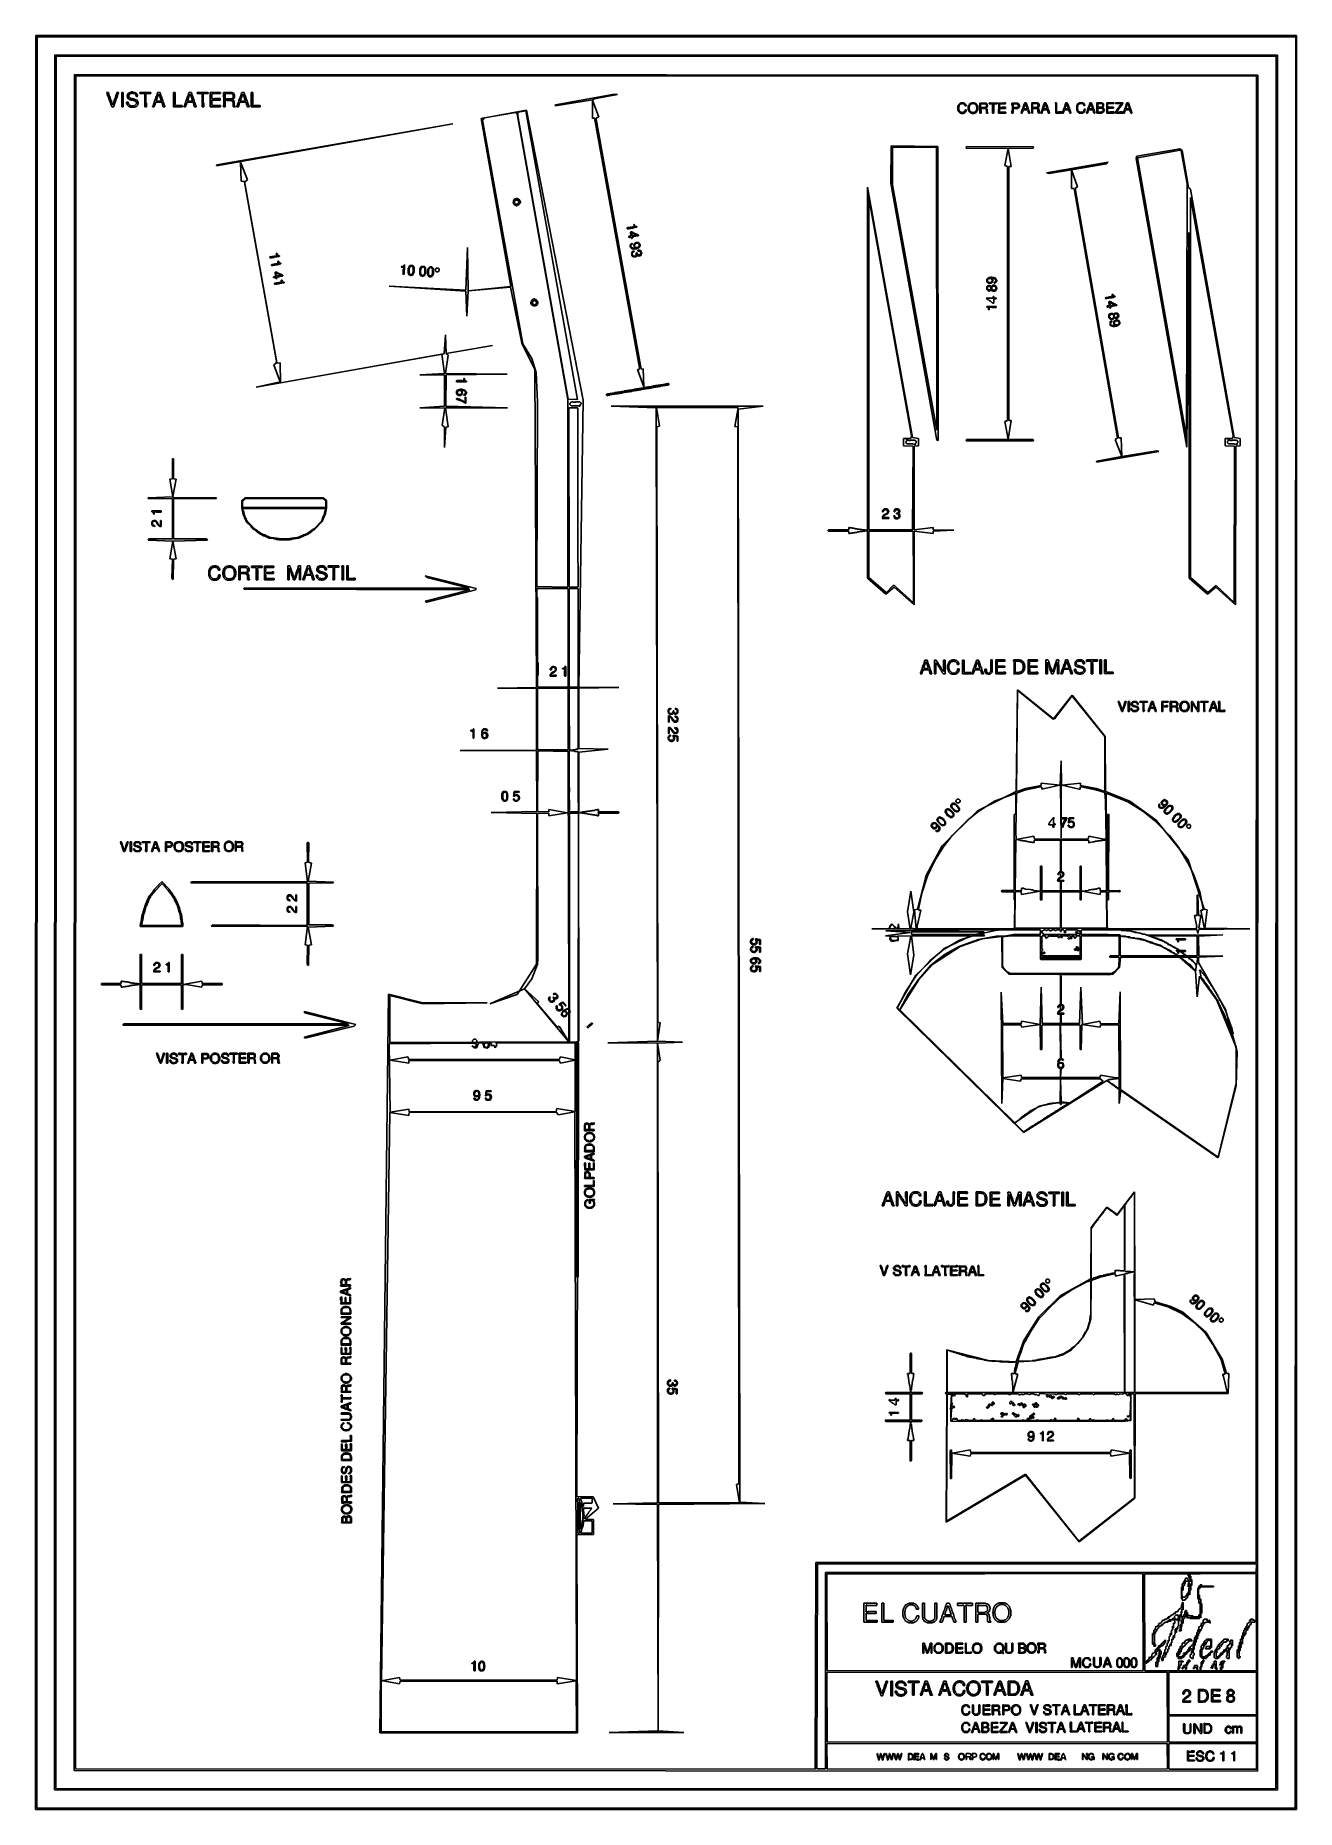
# Model space of a CAD drawing. Extents: x 17 to 323, y -435 to -5.
import ezdxf

# ---------------------------------------------------------------- set-up
doc = ezdxf.new("R2010")
doc.units = 0

msp = doc.modelspace()

# ---------------------------------------------------------------- linework, layer by layer
at = {"layer": 'CONTOURS'}
for p, q in [((17, -4.7), (16.9, -434.9)), ((322.7, -4.7), (17, -4.7)), ((17.2, -434.5), (17.3, -5)), ((17.3, -5), (322.5, -5.1)), ((322.5, -5.1), (322.4, -434.6)), ((322.7, -434.9), (322.7, -4.7)), ((21.6, -9.4), (21.5, -430.1)), ((318.1, -9.5), (21.6, -9.4)), ((21.8, -429.8), (21.9, -9.7)), ((21.9, -9.7), (317.8, -9.8)), ((317.8, -9.8), (317.7, -429.9)), ((318.1, -430.2), (318.1, -9.5)), ((26.4, -14.2), (26.3, -425.4)), ((313.3, -14.3), (26.4, -14.2)), ((26.6, -425), (26.7, -14.5)), ((26.7, -14.5), (313, -14.6)), ((313, -14.6), (312.9, -375)), ((313.2, -425.6), (313.3, -14.3)), ((34.1, -18.5), (34.2, -18.6)), ((34.6, -18.5), (34.1, -18.5)), ((34.2, -18.6), (34.2, -18.7)), ((34.2, -18.7), (34.3, -18.8)), ((34.3, -18.8), (34.3, -19)), ((34.3, -19), (34.4, -19.1)), ((34.4, -19.1), (34.4, -19.3)), ((34.4, -19.3), (34.5, -19.4)), ((34.5, -19.4), (34.5, -19.6)), ((34.5, -19.6), (34.6, -19.7)), ((34.6, -18.7), (34.6, -18.5)), ((34.7, -18.8), (34.6, -18.7)), ((34.6, -19.7), (34.6, -19.8)), ((34.6, -19.8), (34.7, -19.9)), ((34.7, -19), (34.7, -18.8)), ((34.8, -19.1), (34.7, -19)), ((34.7, -19.9), (34.7, -20.1)), ((34.7, -20.1), (34.8, -20.2)), ((34.8, -19.3), (34.8, -19.1)), ((34.9, -19.4), (34.8, -19.3)), ((34.8, -20.2), (34.8, -20.4)), ((34.8, -20.4), (34.9, -20.5)), ((34.9, -19.6), (34.9, -19.4)), ((35, -19.7), (34.9, -19.6)), ((34.9, -20.5), (34.9, -20.7)), ((34.9, -20.7), (35, -20.8)), ((35, -19.9), (35, -19.7)), ((35.1, -20), (35, -19.9)), ((35, -20.8), (35, -20.9)), ((35, -20.9), (35.1, -21)), ((35.1, -20.2), (35.1, -20)), ((35.2, -20.3), (35.1, -20.2)), ((35.1, -21), (35.1, -21.2)), ((35.1, -21.2), (35.2, -21.3)), ((35.2, -20.4), (35.2, -20.3)), ((35.3, -20.5), (35.2, -20.4)), ((35.2, -21.3), (35.2, -21.5)), ((35.2, -21.5), (35.3, -21.6)), ((35.3, -20.7), (35.3, -20.5)), ((35.4, -20.8), (35.3, -20.7)), ((35.4, -21.1), (35.4, -20.8)), ((35.5, -21.2), (35.4, -21.1)), ((35.5, -21.4), (35.5, -21.2)), ((35.6, -21.5), (35.5, -21.4)), ((35.8, -21.3), (35.6, -21.5)), ((35.9, -21), (35.8, -21.1)), ((35.8, -21.1), (35.8, -21.3)), ((36, -20.7), (35.9, -20.8)), ((35.9, -20.8), (35.9, -21)), ((36.1, -20.3), (36, -20.4)), ((36, -20.4), (36, -20.7)), ((36, -21.5), (36.1, -21.4)), ((36, -21.7), (36, -21.5)), ((36.2, -20), (36.1, -20.1)), ((36.1, -20.1), (36.1, -20.3)), ((36.1, -21.2), (36.2, -21.1)), ((36.1, -21.4), (36.1, -21.2)), ((36.3, -19.7), (36.2, -19.8)), ((36.2, -19.8), (36.2, -20)), ((36.2, -20.9), (36.3, -20.8)), ((36.2, -21.1), (36.2, -20.9)), ((36.4, -19.4), (36.3, -19.5)), ((36.3, -19.5), (36.3, -19.7)), ((36.3, -20.6), (36.4, -20.5)), ((36.3, -20.8), (36.3, -20.6)), ((36.5, -19.1), (36.4, -19.2)), ((36.4, -19.2), (36.4, -19.4)), ((36.4, -20.3), (36.5, -20.2)), ((36.4, -20.5), (36.4, -20.3)), ((36.6, -18.8), (36.5, -18.9)), ((36.5, -18.9), (36.5, -19.1)), ((36.5, -20), (36.6, -19.9)), ((36.5, -20.2), (36.5, -20)), ((37.1, -18.5), (36.6, -18.5)), ((36.6, -18.5), (36.6, -18.8)), ((36.6, -19.8), (36.7, -19.7)), ((36.6, -19.9), (36.6, -19.8)), ((36.7, -19.5), (36.8, -19.4)), ((36.7, -19.7), (36.7, -19.5)), ((36.8, -19.2), (36.9, -19.1)), ((36.8, -19.4), (36.8, -19.2)), ((36.9, -18.9), (37, -18.8)), ((36.9, -19.1), (36.9, -18.9)), ((37, -18.6), (37.1, -18.5)), ((37, -18.8), (37, -18.6)), ((37.8, -18.5), (37.8, -22)), ((38.2, -18.5), (37.8, -18.5)), ((38.2, -22), (38.2, -18.5)), ((39.4, -20.9), (39, -20.9)), ((39, -20.9), (39, -21.2)), ((39, -21.2), (39.1, -21.3)), ((39.2, -19.2), (39.1, -19.3)), ((39.1, -19.3), (39.1, -19.5)), ((39.1, -19.5), (39.2, -19.6)), ((39.1, -21.3), (39.1, -21.5)), ((39.1, -21.5), (39.5, -21.9)), ((39.4, -18.8), (39.2, -19)), ((39.2, -19), (39.2, -19.2)), ((39.2, -19.6), (39.2, -19.8)), ((39.2, -19.8), (39.3, -19.9)), ((39.3, -19.9), (39.3, -20)), ((39.3, -20), (39.4, -20.1)), ((39.5, -18.7), (39.4, -18.7)), ((39.4, -18.7), (39.4, -18.8)), ((39.4, -20.1), (39.5, -20.1)), ((39.4, -21.2), (39.4, -20.9)), ((39.5, -21.3), (39.4, -21.2)), ((39.6, -18.6), (39.5, -18.7)), ((39.5, -19.2), (39.9, -18.8)), ((39.5, -19.6), (39.5, -19.2)), ((39.7, -19.8), (39.5, -19.6)), ((39.5, -20.1), (39.6, -20.2)), ((39.5, -21.4), (39.5, -21.3)), ((39.8, -21.7), (39.5, -21.4)), ((39.7, -18.6), (39.6, -18.6)), ((39.6, -20.2), (39.8, -20.2)), ((39.8, -18.5), (39.7, -18.6)), ((39.8, -19.8), (39.7, -19.8)), ((40, -18.5), (39.8, -18.5)), ((39.9, -19.9), (39.8, -19.8)), ((39.8, -20.2), (39.9, -20.3)), ((39.9, -18.8), (40.2, -18.8)), ((40, -19.9), (39.9, -19.9)), ((39.9, -20.3), (40.1, -20.3)), ((40.1, -18.4), (40, -18.5)), ((40.1, -20), (40, -19.9)), ((40.5, -18.4), (40.1, -18.4)), ((40.4, -20), (40.1, -20)), ((40.1, -20.3), (40.2, -20.4)), ((40.2, -18.8), (40.3, -18.7)), ((40.2, -20.4), (40.5, -20.4)), ((40.3, -18.7), (40.4, -18.7)), ((40.4, -18.7), (40.5, -18.8)), ((40.5, -20.1), (40.4, -20)), ((40.6, -18.5), (40.5, -18.4)), ((40.5, -18.8), (40.9, -18.8)), ((40.8, -20.1), (40.5, -20.1)), ((40.5, -20.4), (40.6, -20.5)), ((41, -18.5), (40.6, -18.5)), ((40.6, -20.5), (40.9, -20.5)), ((40.9, -20.2), (40.8, -20.1)), ((40.9, -18.8), (41.2, -19.1)), ((41.1, -20.2), (40.9, -20.2)), ((40.9, -20.5), (41, -20.6)), ((41.1, -18.6), (41, -18.5)), ((41, -20.6), (41.1, -20.6)), ((41.4, -21.3), (41, -21.7)), ((41.2, -18.6), (41.1, -18.6)), ((41.2, -20.3), (41.1, -20.2)), ((41.1, -20.6), (41.4, -20.9)), ((41.5, -18.9), (41.2, -18.6)), ((41.2, -19.1), (41.2, -19.2)), ((41.2, -19.2), (41.3, -19.3)), ((41.3, -20.3), (41.2, -20.3)), ((41.3, -19.3), (41.3, -19.5)), ((41.3, -19.5), (41.6, -19.5)), ((41.4, -20.4), (41.3, -20.3)), ((41.5, -20.4), (41.4, -20.4)), ((41.4, -20.9), (41.4, -21.3)), ((41.5, -19), (41.5, -18.9)), ((41.6, -19.1), (41.5, -19)), ((41.6, -20.5), (41.5, -20.4)), ((41.6, -19.3), (41.6, -19.1)), ((41.7, -19.4), (41.6, -19.3)), ((41.6, -19.5), (41.7, -19.4)), ((41.6, -20.6), (41.6, -20.5)), ((41.7, -20.7), (41.6, -20.6)), ((41.6, -21.6), (41.7, -21.5)), ((41.7, -20.8), (41.7, -20.7)), ((41.8, -20.9), (41.7, -20.8)), ((41.7, -21.3), (41.8, -21.2)), ((41.7, -21.5), (41.7, -21.3)), ((41.8, -21.2), (41.8, -20.9)), ((42.2, -18.5), (42.2, -18.8)), ((44.9, -18.5), (42.2, -18.5)), ((42.2, -18.8), (43.3, -18.8)), ((43.3, -18.8), (43.4, -18.9)), ((43.4, -18.9), (43.4, -22)), ((43.7, -18.9), (43.8, -18.8)), ((43.7, -21), (43.7, -18.9)), ((43.8, -21.1), (43.7, -21)), ((43.8, -18.8), (44.9, -18.8)), ((43.8, -22), (43.8, -21.1)), ((44.9, -18.8), (44.9, -18.5)), ((45.5, -21.5), (45.4, -21.6)), ((45.6, -21.2), (45.5, -21.3)), ((45.5, -21.3), (45.5, -21.5)), ((45.7, -21), (45.6, -21.1)), ((45.6, -21.1), (45.6, -21.2)), ((45.8, -20.7), (45.7, -20.8)), ((45.7, -20.8), (45.7, -21)), ((45.9, -20.4), (45.8, -20.5)), ((45.8, -20.5), (45.8, -20.7)), ((45.8, -21.6), (45.9, -21.5)), ((46, -20.1), (45.9, -20.2)), ((45.9, -20.2), (45.9, -20.4)), ((45.9, -21.3), (46, -21.2)), ((45.9, -21.5), (45.9, -21.3)), ((46.1, -19.8), (46, -19.9)), ((46, -19.9), (46, -20.1)), ((46, -21), (46.1, -20.9)), ((46, -21.2), (46, -21)), ((46.2, -19.5), (46.1, -19.6)), ((46.1, -19.6), (46.1, -19.8)), ((46.1, -20.9), (47.5, -20.9)), ((46.3, -19.3), (46.2, -19.4)), ((46.2, -19.4), (46.2, -19.5)), ((46.2, -20.4), (46.3, -20.3)), ((46.2, -20.5), (46.2, -20.4)), ((46.3, -20.6), (46.2, -20.5)), ((46.4, -19), (46.3, -19.1)), ((46.3, -19.1), (46.3, -19.3)), ((46.3, -20.1), (46.4, -20)), ((46.3, -20.3), (46.3, -20.1)), ((47.3, -20.6), (46.3, -20.6)), ((46.5, -18.7), (46.4, -18.8)), ((46.4, -18.8), (46.4, -19)), ((46.4, -19.8), (46.5, -19.7)), ((46.4, -20), (46.4, -19.8)), ((46.5, -18.5), (46.5, -18.7)), ((47.1, -18.5), (46.5, -18.5)), ((46.5, -19.5), (46.6, -19.4)), ((46.5, -19.7), (46.5, -19.5)), ((46.6, -19.2), (46.7, -19.1)), ((46.6, -19.4), (46.6, -19.2)), ((46.7, -19), (46.8, -18.9)), ((46.7, -19.1), (46.7, -19)), ((46.8, -18.9), (46.9, -19)), ((46.9, -19), (46.9, -19.1)), ((46.9, -19.1), (47, -19.2)), ((47, -19.2), (47, -19.5)), ((47, -19.5), (47.1, -19.6)), ((47.1, -18.7), (47.1, -18.5)), ((47.2, -18.8), (47.1, -18.7)), ((47.1, -19.6), (47.1, -19.8)), ((47.1, -19.8), (47.2, -19.9)), ((47.2, -19), (47.2, -18.8)), ((47.3, -19.1), (47.2, -19)), ((47.2, -19.9), (47.2, -20.1)), ((47.2, -20.1), (47.3, -20.2)), ((47.3, -19.2), (47.3, -19.1)), ((47.4, -19.3), (47.3, -19.2)), ((47.3, -20.2), (47.3, -20.3)), ((47.3, -20.3), (47.4, -20.4)), ((47.4, -20.5), (47.3, -20.6)), ((47.4, -19.5), (47.4, -19.3)), ((47.5, -19.6), (47.4, -19.5)), ((47.4, -20.4), (47.4, -20.5)), ((47.5, -19.8), (47.5, -19.6)), ((47.6, -19.9), (47.5, -19.8)), ((47.5, -20.9), (47.6, -21)), ((47.6, -20.1), (47.6, -19.9)), ((47.7, -20.2), (47.6, -20.1)), ((47.6, -21), (47.6, -21.2)), ((47.6, -21.2), (47.7, -21.3)), ((47.7, -20.4), (47.7, -20.2)), ((47.8, -20.5), (47.7, -20.4)), ((47.7, -21.3), (47.7, -21.6)), ((47.8, -20.7), (47.8, -20.5)), ((47.9, -20.8), (47.8, -20.7)), ((47.9, -20.9), (47.9, -20.8)), ((48, -21), (47.9, -20.9)), ((48, -21.2), (48, -21)), ((48.1, -21.3), (48, -21.2)), ((48.1, -21.5), (48.1, -21.3)), ((48.2, -21.6), (48.1, -21.5)), ((50.4, -18.5), (50.4, -22)), ((50.8, -18.5), (50.4, -18.5)), ((50.7, -21.4), (50.8, -21.3)), ((50.7, -21.6), (50.7, -21.4)), ((50.8, -21.3), (50.8, -18.5)), ((53.1, -21.5), (53, -21.6)), ((53.2, -21.2), (53.1, -21.3)), ((53.1, -21.3), (53.1, -21.5)), ((53.3, -21), (53.2, -21.1)), ((53.2, -21.1), (53.2, -21.2)), ((53.4, -20.7), (53.3, -20.8)), ((53.3, -20.8), (53.3, -21)), ((53.5, -20.4), (53.4, -20.5)), ((53.4, -20.5), (53.4, -20.7)), ((53.4, -21.6), (53.5, -21.5)), ((53.6, -20.1), (53.5, -20.2)), ((53.5, -20.2), (53.5, -20.4)), ((53.5, -21.3), (53.6, -21.2)), ((53.5, -21.5), (53.5, -21.3)), ((53.7, -19.8), (53.6, -19.9)), ((53.6, -19.9), (53.6, -20.1)), ((53.6, -21), (53.7, -20.9)), ((53.6, -21.2), (53.6, -21)), ((53.8, -19.5), (53.7, -19.6)), ((53.7, -19.6), (53.7, -19.8)), ((53.7, -20.9), (55.1, -20.9)), ((53.9, -19.3), (53.8, -19.4)), ((53.8, -19.4), (53.8, -19.5)), ((53.8, -20.4), (53.9, -20.3)), ((53.8, -20.5), (53.8, -20.4)), ((53.9, -20.6), (53.8, -20.5)), ((54, -19), (53.9, -19.1)), ((53.9, -19.1), (53.9, -19.3)), ((53.9, -20.1), (54, -20)), ((53.9, -20.3), (53.9, -20.1)), ((54.9, -20.6), (53.9, -20.6)), ((54.1, -18.7), (54, -18.8)), ((54, -18.8), (54, -19)), ((54, -19.8), (54.1, -19.7)), ((54, -20), (54, -19.8)), ((54.1, -18.5), (54.1, -18.7)), ((54.7, -18.5), (54.1, -18.5)), ((54.1, -19.5), (54.2, -19.4)), ((54.1, -19.7), (54.1, -19.5)), ((54.2, -19.2), (54.3, -19.1)), ((54.2, -19.4), (54.2, -19.2)), ((54.3, -19), (54.4, -18.9)), ((54.3, -19.1), (54.3, -19)), ((54.4, -18.9), (54.5, -19)), ((54.5, -19), (54.5, -19.1)), ((54.5, -19.1), (54.6, -19.2)), ((54.6, -19.2), (54.6, -19.5)), ((54.6, -19.5), (54.7, -19.6)), ((54.7, -18.7), (54.7, -18.5)), ((54.8, -18.8), (54.7, -18.7)), ((54.7, -19.6), (54.7, -19.8)), ((54.7, -19.8), (54.8, -19.9)), ((54.8, -19), (54.8, -18.8)), ((54.9, -19.1), (54.8, -19)), ((54.8, -19.9), (54.8, -20.1)), ((54.8, -20.1), (54.9, -20.2)), ((54.9, -19.2), (54.9, -19.1)), ((55, -19.3), (54.9, -19.2)), ((54.9, -20.2), (54.9, -20.3)), ((54.9, -20.3), (55, -20.4)), ((55, -20.5), (54.9, -20.6)), ((55, -19.5), (55, -19.3)), ((55.1, -19.6), (55, -19.5)), ((55, -20.4), (55, -20.5)), ((55.1, -19.8), (55.1, -19.6)), ((55.2, -19.9), (55.1, -19.8)), ((55.1, -20.9), (55.2, -21)), ((55.2, -20.1), (55.2, -19.9)), ((55.3, -20.2), (55.2, -20.1)), ((55.2, -21), (55.2, -21.2)), ((55.2, -21.2), (55.3, -21.3)), ((55.3, -20.4), (55.3, -20.2)), ((55.4, -20.5), (55.3, -20.4)), ((55.3, -21.3), (55.3, -21.6)), ((55.4, -20.7), (55.4, -20.5)), ((55.5, -20.8), (55.4, -20.7)), ((55.5, -20.9), (55.5, -20.8)), ((55.6, -21), (55.5, -20.9)), ((55.6, -21.2), (55.6, -21)), ((55.7, -21.3), (55.6, -21.2)), ((55.7, -21.5), (55.7, -21.3)), ((55.8, -21.6), (55.7, -21.5)), ((56.1, -18.5), (56.1, -18.8)), ((58.8, -18.5), (56.1, -18.5)), ((56.1, -18.8), (57.2, -18.8)), ((57.2, -18.8), (57.3, -18.9)), ((57.3, -18.9), (57.3, -22)), ((57.6, -18.9), (57.7, -18.8)), ((57.6, -21), (57.6, -18.9)), ((57.7, -21.1), (57.6, -21)), ((57.7, -18.8), (58.8, -18.8)), ((57.7, -22), (57.7, -21.1)), ((58.8, -18.8), (58.8, -18.5)), ((59.3, -18.5), (59.3, -22)), ((61.8, -18.5), (59.3, -18.5)), ((59.7, -18.9), (59.8, -18.8)), ((59.7, -20), (59.7, -18.9)), ((59.8, -20.1), (59.7, -20)), ((59.7, -20.4), (59.8, -20.3)), ((59.7, -21.6), (59.7, -20.4)), ((59.8, -18.8), (61.8, -18.8)), ((60.2, -20.1), (59.8, -20.1)), ((59.8, -20.3), (59.9, -20.4)), ((59.9, -20.4), (61.7, -20.4)), ((60.3, -20), (60.2, -20.1)), ((61.7, -20), (60.3, -20)), ((61.7, -20.4), (61.7, -20)), ((61.8, -18.8), (61.8, -18.5)), ((62.5, -18.5), (62.5, -19.6)), ((64.6, -18.5), (62.5, -18.5)), ((62.5, -19.6), (62.6, -19.7)), ((62.6, -21.5), (62.5, -21.6)), ((62.6, -19.7), (62.6, -21.5)), ((62.9, -18.9), (63, -18.8)), ((62.9, -20.1), (62.9, -18.9)), ((63, -20.2), (62.9, -20.1)), ((62.9, -20.5), (63, -20.4)), ((62.9, -22), (62.9, -20.5)), ((63, -18.8), (64.4, -18.8)), ((63.1, -20.2), (63, -20.2)), ((63, -20.4), (63.3, -20.4)), ((63.2, -20.1), (63.1, -20.2)), ((64.5, -20.1), (63.2, -20.1)), ((63.3, -20.4), (63.4, -20.5)), ((63.4, -20.5), (64.5, -20.5)), ((64.4, -18.8), (64.8, -19.2)), ((64.8, -19.8), (64.5, -20.1)), ((64.5, -20.5), (64.7, -20.7)), ((64.7, -18.6), (64.6, -18.5)), ((64.8, -18.6), (64.7, -18.6)), ((64.7, -20.2), (64.8, -20.1)), ((64.7, -20.3), (64.7, -20.2)), ((64.8, -20.4), (64.7, -20.3)), ((64.7, -20.7), (64.7, -20.8)), ((64.7, -20.8), (64.8, -20.9)), ((65.1, -18.9), (64.8, -18.6)), ((64.8, -19.2), (64.8, -19.8)), ((64.8, -20.1), (64.9, -20.1)), ((64.9, -20.4), (64.8, -20.4)), ((64.8, -20.9), (64.8, -21.9)), ((64.9, -20.1), (65.1, -19.9)), ((65, -20.5), (64.9, -20.4)), ((65, -20.6), (65, -20.5)), ((65.1, -20.7), (65, -20.6)), ((65.1, -19), (65.1, -18.9)), ((65.2, -19.1), (65.1, -19)), ((65.1, -19.8), (65.2, -19.7)), ((65.1, -19.9), (65.1, -19.8)), ((65.1, -21.5), (65.1, -20.7)), ((65.2, -21.6), (65.1, -21.5)), ((65.2, -19.7), (65.2, -19.1)), ((65.9, -21.5), (65.8, -21.6)), ((66, -21.2), (65.9, -21.3)), ((65.9, -21.3), (65.9, -21.5)), ((66.1, -21), (66, -21.1)), ((66, -21.1), (66, -21.2)), ((66.2, -20.7), (66.1, -20.8)), ((66.1, -20.8), (66.1, -21)), ((66.3, -20.4), (66.2, -20.5)), ((66.2, -20.5), (66.2, -20.7)), ((66.2, -21.6), (66.3, -21.5)), ((66.4, -20.1), (66.3, -20.2)), ((66.3, -20.2), (66.3, -20.4)), ((66.3, -21.3), (66.4, -21.2)), ((66.3, -21.5), (66.3, -21.3)), ((66.5, -19.8), (66.4, -19.9)), ((66.4, -19.9), (66.4, -20.1)), ((66.4, -21), (66.5, -20.9)), ((66.4, -21.2), (66.4, -21)), ((66.6, -19.5), (66.5, -19.6)), ((66.5, -19.6), (66.5, -19.8)), ((66.5, -20.9), (67.9, -20.9)), ((66.7, -19.3), (66.6, -19.4)), ((66.6, -19.4), (66.6, -19.5)), ((66.6, -20.4), (66.7, -20.3)), ((66.6, -20.5), (66.6, -20.4)), ((66.7, -20.6), (66.6, -20.5)), ((66.8, -19), (66.7, -19.1)), ((66.7, -19.1), (66.7, -19.3)), ((66.7, -20.1), (66.8, -20)), ((66.7, -20.3), (66.7, -20.1)), ((67.7, -20.6), (66.7, -20.6)), ((66.9, -18.7), (66.8, -18.8)), ((66.8, -18.8), (66.8, -19)), ((66.8, -19.8), (66.9, -19.7)), ((66.8, -20), (66.8, -19.8)), ((66.9, -18.5), (66.9, -18.7)), ((67.5, -18.5), (66.9, -18.5)), ((66.9, -19.5), (67, -19.4)), ((66.9, -19.7), (66.9, -19.5)), ((67, -19.2), (67.1, -19.1)), ((67, -19.4), (67, -19.2)), ((67.1, -19), (67.2, -18.9)), ((67.1, -19.1), (67.1, -19)), ((67.2, -18.9), (67.3, -19)), ((67.3, -19), (67.3, -19.1)), ((67.3, -19.1), (67.4, -19.2)), ((67.4, -19.2), (67.4, -19.5)), ((67.4, -19.5), (67.5, -19.6)), ((67.5, -18.7), (67.5, -18.5)), ((67.6, -18.8), (67.5, -18.7)), ((67.5, -19.6), (67.5, -19.8)), ((67.5, -19.8), (67.6, -19.9)), ((67.6, -19), (67.6, -18.8)), ((67.7, -19.1), (67.6, -19)), ((67.6, -19.9), (67.6, -20.1)), ((67.6, -20.1), (67.7, -20.2)), ((67.7, -19.2), (67.7, -19.1)), ((67.8, -19.3), (67.7, -19.2)), ((67.7, -20.2), (67.7, -20.3)), ((67.7, -20.3), (67.8, -20.4)), ((67.8, -20.5), (67.7, -20.6)), ((67.8, -19.5), (67.8, -19.3)), ((67.9, -19.6), (67.8, -19.5)), ((67.8, -20.4), (67.8, -20.5)), ((67.9, -19.8), (67.9, -19.6)), ((68, -19.9), (67.9, -19.8)), ((67.9, -20.9), (68, -21)), ((68, -20.1), (68, -19.9)), ((68.1, -20.2), (68, -20.1)), ((68, -21), (68, -21.2)), ((68, -21.2), (68.1, -21.3)), ((68.1, -20.4), (68.1, -20.2)), ((68.2, -20.5), (68.1, -20.4)), ((68.1, -21.3), (68.1, -21.6)), ((68.2, -20.7), (68.2, -20.5)), ((68.3, -20.8), (68.2, -20.7)), ((68.3, -20.9), (68.3, -20.8)), ((68.4, -21), (68.3, -20.9)), ((68.4, -21.2), (68.4, -21)), ((68.5, -21.3), (68.4, -21.2)), ((68.5, -21.5), (68.5, -21.3)), ((68.6, -21.6), (68.5, -21.5)), ((69.2, -18.5), (69.2, -22)), ((69.6, -18.5), (69.2, -18.5)), ((69.5, -21.4), (69.6, -21.3)), ((69.5, -21.6), (69.5, -21.4)), ((69.6, -21.3), (69.6, -18.5)), ((142.9, -21.8), (152, -20.3)), ((143, -21.5), (142.9, -21.8)), ((157.3, -18.9), (143, -21.5)), ((152, -20.4), (152.4, -20.1)), ((152, -20.3), (152, -24.8)), ((153.5, -24.5), (152, -20.4)), ((152.4, -20.1), (158, -19)), ((158, -19), (157.3, -18.9)), ((240.8, -21.5), (240.7, -21.6)), ((241.1, -21.1), (240.8, -21.4)), ((240.8, -21.4), (240.8, -21.5)), ((240.9, -21.7), (241.3, -21.3)), ((241.3, -21.1), (241.1, -21.1)), ((241.4, -21), (241.3, -21.1)), ((241.3, -21.3), (241.4, -21.3)), ((241.9, -21), (241.4, -21)), ((241.4, -21.3), (241.5, -21.2)), ((241.5, -21.2), (241.7, -21.2)), ((241.7, -21.2), (241.8, -21.3)), ((241.8, -21.3), (242, -21.3)), ((242, -21.1), (241.9, -21)), ((242.2, -21.1), (242, -21.1)), ((242, -21.3), (242.3, -21.6)), ((242.5, -21.4), (242.2, -21.1)), ((242.5, -21.5), (242.5, -21.4)), ((242.6, -21.6), (242.5, -21.5)), ((243.4, -21.4), (243.2, -21.6)), ((243.5, -21.3), (243.4, -21.3)), ((243.4, -21.3), (243.4, -21.4)), ((243.7, -21.1), (243.5, -21.3)), ((243.5, -21.6), (243.8, -21.3)), ((243.9, -21.1), (243.7, -21.1)), ((243.8, -21.3), (244, -21.3)), ((244, -21), (243.9, -21.1)), ((244.5, -21), (244, -21)), ((244, -21.3), (244.1, -21.2)), ((244.1, -21.2), (244.4, -21.2)), ((244.4, -21.2), (244.5, -21.3)), ((244.6, -21.1), (244.5, -21)), ((244.5, -21.3), (244.7, -21.3)), ((244.8, -21.1), (244.6, -21.1)), ((244.7, -21.3), (245, -21.6)), ((245, -21.3), (244.8, -21.1)), ((245.1, -21.3), (245, -21.3)), ((245.1, -21.4), (245.1, -21.3)), ((245.3, -21.6), (245.1, -21.4)), ((245.9, -21.1), (245.9, -23.5)), ((247.4, -21.1), (245.9, -21.1)), ((246.1, -21.4), (246.2, -21.3)), ((246.1, -22.1), (246.1, -21.4)), ((246.2, -21.3), (247.3, -21.3)), ((247.3, -21.3), (247.4, -21.4)), ((247.5, -21.2), (247.4, -21.1)), ((247.4, -21.4), (247.4, -21.5)), ((247.4, -21.5), (247.5, -21.6)), ((247.6, -21.2), (247.5, -21.2)), ((247.6, -21.3), (247.6, -21.2)), ((247.7, -21.4), (247.6, -21.3)), ((247.7, -21.5), (247.7, -21.4)), ((247.8, -21.6), (247.7, -21.5)), ((248.3, -21), (248.2, -21.1)), ((248.2, -21.1), (248.2, -21.3)), ((248.2, -21.3), (248.9, -21.3)), ((248.4, -21), (248.3, -21)), ((248.5, -21.1), (248.4, -21)), ((249.9, -21.1), (248.5, -21.1)), ((248.9, -21.3), (249, -21.4)), ((249, -21.4), (249, -23.5)), ((249.3, -21.4), (249.4, -21.3)), ((249.3, -23.5), (249.3, -21.4)), ((249.4, -21.3), (250.1, -21.3)), ((250, -21), (249.9, -21.1)), ((250.1, -21), (250, -21)), ((250.1, -21.3), (250.1, -21)), ((251.7, -21.1), (250.4, -21.1)), ((250.4, -21.1), (250.4, -21.2)), ((250.4, -21.2), (250.5, -21.3)), ((250.5, -21.3), (250.5, -22.6)), ((250.7, -21.4), (250.8, -21.3)), ((250.7, -22.1), (250.7, -21.4)), ((250.8, -21.3), (252.1, -21.3)), ((251.8, -21), (251.7, -21.1)), ((252.1, -21), (251.8, -21)), ((252.1, -21.3), (252.1, -21)), ((255.1, -21.1), (253.7, -21.1)), ((253.7, -21.1), (253.7, -21.6)), ((254, -21.4), (254.1, -21.3)), ((254, -22.1), (254, -21.4)), ((254.1, -21.3), (255, -21.3)), ((255, -21.3), (255.2, -21.5)), ((255.2, -21.2), (255.1, -21.1)), ((255.3, -21.2), (255.2, -21.2)), ((255.2, -21.5), (255.2, -22)), ((255.4, -21.3), (255.3, -21.2)), ((255.4, -21.4), (255.4, -21.3)), ((255.5, -21.5), (255.4, -21.4)), ((255.5, -22), (255.5, -21.5)), ((256.7, -21.3), (256.6, -21.4)), ((256.6, -21.4), (256.6, -21.6)), ((256.8, -21), (256.7, -21.1)), ((256.7, -21.1), (256.7, -21.3)), ((257.1, -21), (256.8, -21)), ((256.8, -21.5), (256.9, -21.4)), ((256.8, -21.7), (256.8, -21.5)), ((256.9, -21.4), (257, -21.4)), ((257, -21.4), (257.1, -21.5)), ((257.2, -21.1), (257.1, -21)), ((257.1, -21.5), (257.1, -21.7)), ((257.2, -21.3), (257.2, -21.1)), ((257.3, -21.4), (257.2, -21.3)), ((257.3, -21.5), (257.3, -21.4)), ((257.4, -21.6), (257.3, -21.5)), ((258.5, -21), (258.4, -21.1)), ((258.4, -21.1), (258.5, -21.2)), ((259.9, -21), (258.5, -21)), ((258.5, -21.2), (258.5, -23.5)), ((258.7, -21.3), (258.8, -21.2)), ((258.7, -22.1), (258.7, -21.3)), ((258.8, -21.2), (259.7, -21.2)), ((259.7, -21.2), (259.8, -21.3)), ((259.8, -21.3), (259.9, -21.3)), ((260, -21.1), (259.9, -21)), ((259.9, -21.3), (260, -21.4)), ((260.1, -21.1), (260, -21.1)), ((260, -21.4), (260, -21.6)), ((260.2, -21.2), (260.1, -21.1)), ((260.2, -21.3), (260.2, -21.2)), ((260.3, -21.4), (260.2, -21.3)), ((260.3, -21.9), (260.3, -21.4)), ((261.5, -21.3), (261.4, -21.4)), ((261.4, -21.4), (261.4, -21.6)), ((261.6, -21), (261.5, -21.1)), ((261.5, -21.1), (261.5, -21.3)), ((261.9, -21), (261.6, -21)), ((261.6, -21.5), (261.7, -21.4)), ((261.6, -21.7), (261.6, -21.5)), ((261.7, -21.4), (261.8, -21.4)), ((261.8, -21.4), (261.9, -21.5)), ((262, -21.1), (261.9, -21)), ((261.9, -21.5), (261.9, -21.7)), ((262, -21.3), (262, -21.1)), ((262.1, -21.4), (262, -21.3)), ((262.1, -21.5), (262.1, -21.4)), ((262.2, -21.6), (262.1, -21.5)), ((264.3, -21), (264.2, -21.1)), ((264.2, -21.1), (264.3, -21.2)), ((264.5, -21), (264.3, -21)), ((264.3, -21.2), (264.3, -23.5)), ((264.5, -23.2), (264.5, -21)), ((266.7, -21.3), (266.6, -21.4)), ((266.6, -21.4), (266.6, -21.6)), ((266.8, -21), (266.7, -21.1)), ((266.7, -21.1), (266.7, -21.3)), ((267.1, -21), (266.8, -21)), ((266.8, -21.5), (266.9, -21.4)), ((266.8, -21.7), (266.8, -21.5)), ((266.9, -21.4), (267, -21.4)), ((267, -21.4), (267.1, -21.5)), ((267.2, -21.1), (267.1, -21)), ((267.1, -21.5), (267.1, -21.7)), ((267.2, -21.3), (267.2, -21.1)), ((267.3, -21.4), (267.2, -21.3)), ((267.3, -21.5), (267.3, -21.4)), ((267.4, -21.6), (267.3, -21.5)), ((269.7, -21.3), (269.5, -21.5)), ((269.5, -21.5), (269.5, -21.6)), ((269.8, -21.2), (269.7, -21.2)), ((269.7, -21.2), (269.7, -21.3)), ((269.7, -21.6), (270, -21.3)), ((270, -21), (269.8, -21.2)), ((270.9, -21), (270, -21)), ((270, -21.3), (270.1, -21.3)), ((270.1, -21.3), (270.2, -21.2)), ((270.2, -21.2), (270.7, -21.2)), ((270.7, -21.2), (270.8, -21.3)), ((270.8, -21.3), (270.9, -21.3)), ((271, -21.1), (270.9, -21)), ((270.9, -21.3), (271.1, -21.5)), ((271.1, -21.1), (271, -21.1)), ((271.2, -21.2), (271.1, -21.1)), ((271.1, -21.5), (271.1, -21.7)), ((271.2, -21.3), (271.2, -21.2)), ((271.3, -21.4), (271.2, -21.3)), ((271.3, -21.5), (271.3, -21.4)), ((271.4, -21.6), (271.3, -21.5)), ((272.5, -21.5), (272.4, -21.6)), ((272.6, -21.2), (272.5, -21.3)), ((272.5, -21.3), (272.5, -21.5)), ((272.6, -21), (272.6, -21.2)), ((273, -21), (272.6, -21)), ((272.7, -21.4), (272.8, -21.3)), ((272.7, -21.6), (272.7, -21.4)), ((272.8, -21.3), (272.9, -21.4)), ((272.9, -21.4), (272.9, -21.5)), ((272.9, -21.5), (273, -21.6)), ((273, -21.1), (273, -21)), ((273.1, -21.2), (273, -21.1)), ((273.1, -21.4), (273.1, -21.2)), ((273.2, -21.5), (273.1, -21.4)), ((273.2, -21.7), (273.2, -21.5)), ((274.3, -21), (274.2, -21.1)), ((274.2, -21.1), (274.3, -21.2)), ((275.5, -21), (274.3, -21)), ((274.3, -21.2), (274.3, -23.5)), ((274.5, -21.3), (274.6, -21.2)), ((274.5, -22), (274.5, -21.3)), ((274.6, -21.2), (275.4, -21.2)), ((275.4, -21.2), (275.7, -21.5)), ((275.6, -21.1), (275.5, -21)), ((275.7, -21.1), (275.6, -21.1)), ((275.9, -21.3), (275.7, -21.1)), ((275.7, -21.5), (275.7, -21.8)), ((275.9, -21.5), (275.9, -21.3)), ((276, -21.6), (275.9, -21.5)), ((276.7, -21), (276.7, -23.5)), ((278.4, -21), (276.7, -21)), ((276.9, -21.3), (277, -21.2)), ((276.9, -22), (276.9, -21.3)), ((277, -21.2), (278.4, -21.2)), ((278.4, -21.2), (278.4, -21)), ((278.8, -21), (278.8, -21.2)), ((280.6, -21), (278.8, -21)), ((278.8, -21.2), (280.1, -21.2)), ((280.2, -21.4), (279.8, -21.8)), ((280.1, -21.2), (280.2, -21.3)), ((280.2, -21.3), (280.2, -21.4)), ((280.2, -21.7), (280.5, -21.4)), ((280.5, -21.3), (280.6, -21.2)), ((280.5, -21.4), (280.5, -21.3)), ((280.6, -21.2), (280.6, -21)), ((281.5, -21.3), (281.4, -21.4)), ((281.4, -21.4), (281.4, -21.6)), ((281.6, -21), (281.5, -21.1)), ((281.5, -21.1), (281.5, -21.3)), ((281.9, -21), (281.6, -21)), ((281.6, -21.5), (281.7, -21.4)), ((281.6, -21.7), (281.6, -21.5)), ((281.7, -21.4), (281.8, -21.4)), ((281.8, -21.4), (281.9, -21.5)), ((282, -21.1), (281.9, -21)), ((281.9, -21.5), (281.9, -21.7)), ((282, -21.3), (282, -21.1)), ((282.1, -21.4), (282, -21.3)), ((282.1, -21.5), (282.1, -21.4)), ((282.2, -21.6), (282.1, -21.5)), ((35.3, -21.6), (35.3, -21.8)), ((35.3, -21.8), (35.4, -21.9)), ((35.4, -21.9), (35.4, -22)), ((35.4, -22), (35.9, -22)), ((35.9, -21.8), (36, -21.7)), ((35.9, -22), (35.9, -21.8)), ((37.8, -22), (38.2, -22)), ((39.5, -21.9), (39.6, -21.9)), ((39.6, -21.9), (39.7, -22)), ((39.7, -22), (39.8, -22)), ((40, -21.7), (39.8, -21.7)), ((39.8, -22), (39.9, -22.1)), ((39.9, -22.1), (40.9, -22.1)), ((40.1, -21.8), (40, -21.7)), ((40.8, -21.8), (40.1, -21.8)), ((40.9, -21.7), (40.8, -21.8)), ((41, -21.7), (40.9, -21.7)), ((40.9, -22.1), (41, -22)), ((41, -22), (41.2, -22)), ((41.2, -22), (41.3, -21.9)), ((41.3, -21.9), (41.4, -21.9)), ((41.4, -21.9), (41.6, -21.7)), ((41.6, -21.7), (41.6, -21.6)), ((43.4, -22), (43.8, -22)), ((45.4, -21.8), (45.3, -21.9)), ((45.3, -21.9), (45.3, -22)), ((45.3, -22), (45.7, -22)), ((45.4, -21.6), (45.4, -21.8)), ((45.7, -21.9), (45.8, -21.8)), ((45.7, -22), (45.7, -21.9)), ((45.8, -21.8), (45.8, -21.6)), ((47.7, -21.6), (47.8, -21.7)), ((47.8, -21.7), (47.8, -21.9)), ((47.8, -21.9), (47.9, -22)), ((47.9, -22), (48.3, -22)), ((48.2, -21.7), (48.2, -21.6)), ((48.3, -21.8), (48.2, -21.7)), ((48.3, -22), (48.3, -21.8)), ((50.4, -22), (52.5, -22)), ((50.8, -21.7), (50.7, -21.6)), ((52.5, -21.7), (50.8, -21.7)), ((52.5, -22), (52.5, -21.7)), ((53, -21.8), (52.9, -21.9)), ((52.9, -21.9), (52.9, -22)), ((52.9, -22), (53.3, -22)), ((53, -21.6), (53, -21.8)), ((53.3, -21.9), (53.4, -21.8)), ((53.3, -22), (53.3, -21.9)), ((53.4, -21.8), (53.4, -21.6)), ((55.3, -21.6), (55.4, -21.7)), ((55.4, -21.7), (55.4, -21.9)), ((55.4, -21.9), (55.5, -22)), ((55.5, -22), (55.9, -22)), ((55.8, -21.7), (55.8, -21.6)), ((55.9, -21.8), (55.8, -21.7)), ((55.9, -22), (55.9, -21.8)), ((57.3, -22), (57.7, -22)), ((59.3, -22), (61.8, -22)), ((59.8, -21.7), (59.7, -21.6)), ((61.8, -21.7), (59.8, -21.7)), ((61.8, -22), (61.8, -21.7)), ((62.5, -21.6), (62.5, -22)), ((62.5, -22), (62.9, -22)), ((64.8, -21.9), (64.9, -22)), ((64.9, -22), (65.4, -22)), ((65.2, -21.8), (65.2, -21.6)), ((65.4, -22), (65.2, -21.8)), ((65.8, -21.8), (65.7, -21.9)), ((65.7, -21.9), (65.7, -22)), ((65.7, -22), (66.1, -22)), ((65.8, -21.6), (65.8, -21.8)), ((66.1, -21.9), (66.2, -21.8)), ((66.1, -22), (66.1, -21.9)), ((66.2, -21.8), (66.2, -21.6)), ((68.1, -21.6), (68.2, -21.7)), ((68.2, -21.7), (68.2, -21.9)), ((68.2, -21.9), (68.3, -22)), ((68.3, -22), (68.7, -22)), ((68.6, -21.8), (68.6, -21.6)), ((68.7, -21.9), (68.6, -21.8)), ((68.7, -22), (68.7, -21.9)), ((69.2, -22), (71.4, -22)), ((69.6, -21.7), (69.5, -21.6)), ((71.4, -21.7), (69.6, -21.7)), ((71.4, -22), (71.4, -21.7)), ((136, -22.8), (125, -24.8)), ((125, -24.8), (132.2, -65.6)), ((125.3, -25.2), (125.8, -24.7)), ((135.1, -79.5), (125.3, -25.2)), ((125.8, -24.7), (133.3, -23.4)), ((133.3, -23.4), (133.7, -23.7)), ((133.7, -23.7), (146, -93)), ((133.9, -23.3), (135.8, -23)), ((133.9, -24.2), (133.9, -23.3)), ((146.1, -92.9), (133.9, -24.2)), ((135.8, -23), (148.3, -93)), ((149.7, -93.1), (136, -22.8)), ((152, -24.8), (152.5, -24.7)), ((152.5, -24.7), (163.4, -85.3)), ((152.9, -25), (153, -24.6)), ((163.8, -85.6), (152.9, -25)), ((153, -24.6), (153.5, -24.5)), ((240.6, -22.2), (240.5, -22.3)), ((240.5, -22.3), (240.6, -22.4)), ((240.7, -21.7), (240.6, -21.8)), ((240.6, -21.8), (240.6, -22.2)), ((240.6, -22.4), (240.6, -22.9)), ((240.6, -22.9), (240.7, -23)), ((240.7, -21.6), (240.7, -21.7)), ((240.7, -23), (240.7, -23.1)), ((240.7, -23.1), (241.1, -23.5)), ((240.8, -21.9), (240.9, -21.8)), ((240.8, -22.7), (240.8, -21.9)), ((240.9, -22.8), (240.8, -22.7)), ((240.9, -21.8), (240.9, -21.7)), ((240.9, -22.9), (240.9, -22.8)), ((241.3, -23.3), (240.9, -22.9)), ((241.1, -23.5), (241.3, -23.5)), ((241.4, -23.3), (241.3, -23.3)), ((241.3, -23.5), (241.4, -23.6)), ((241.5, -23.4), (241.4, -23.3)), ((241.4, -23.6), (241.9, -23.6)), ((241.8, -23.4), (241.5, -23.4)), ((241.9, -23.3), (241.8, -23.4)), ((242, -23.3), (241.9, -23.3)), ((241.9, -23.6), (242, -23.5)), ((242.3, -23), (242, -23.3)), ((242, -23.5), (242.2, -23.5)), ((242.2, -23.5), (242.5, -23.2)), ((242.3, -21.6), (242.3, -21.7)), ((242.3, -21.7), (242.4, -21.8)), ((242.4, -22.8), (242.3, -22.9)), ((242.3, -22.9), (242.3, -23)), ((242.4, -21.8), (242.6, -21.8)), ((242.7, -22.7), (242.4, -22.7)), ((242.4, -22.7), (242.4, -22.8)), ((242.5, -23.1), (242.6, -23)), ((242.5, -23.2), (242.5, -23.1)), ((242.6, -21.8), (242.6, -21.6)), ((242.6, -22.8), (242.7, -22.7)), ((242.6, -23), (242.6, -22.8)), ((243.2, -21.7), (243.1, -21.8)), ((243.1, -21.8), (243.1, -22.8)), ((243.1, -22.8), (243.2, -22.9)), ((243.2, -21.6), (243.2, -21.7)), ((243.2, -22.9), (243.2, -23)), ((243.2, -23), (243.4, -23.2)), ((243.3, -22), (243.4, -21.9)), ((243.3, -22.6), (243.3, -22)), ((243.4, -22.7), (243.3, -22.6)), ((243.4, -21.8), (243.5, -21.7)), ((243.4, -21.9), (243.4, -21.8)), ((243.4, -22.8), (243.4, -22.7)), ((243.5, -22.9), (243.4, -22.8)), ((243.4, -23.2), (243.4, -23.3)), ((243.4, -23.3), (243.5, -23.3)), ((243.5, -21.7), (243.5, -21.6)), ((243.5, -23), (243.5, -22.9)), ((243.8, -23.3), (243.5, -23)), ((243.5, -23.3), (243.7, -23.5)), ((243.7, -23.5), (243.9, -23.5)), ((244, -23.3), (243.8, -23.3)), ((243.9, -23.5), (244, -23.6)), ((244.1, -23.4), (244, -23.3)), ((244, -23.6), (244.5, -23.6)), ((244.4, -23.4), (244.1, -23.4)), ((244.5, -23.3), (244.4, -23.4)), ((244.7, -23.3), (244.5, -23.3)), ((244.5, -23.6), (244.6, -23.5)), ((244.6, -23.5), (244.8, -23.5)), ((245, -23), (244.7, -23.3)), ((244.8, -23.5), (244.9, -23.4)), ((244.9, -23.4), (245, -23.4)), ((245, -21.6), (245, -21.7)), ((245, -21.7), (245.1, -21.8)), ((245.1, -22.8), (245, -22.9)), ((245, -22.9), (245, -23)), ((245, -23.4), (245.1, -23.3)), ((245.1, -21.8), (245.1, -22)), ((245.1, -22), (245.2, -22.1)), ((245.2, -22.6), (245.1, -22.7)), ((245.1, -22.7), (245.1, -22.8)), ((245.1, -23.2), (245.3, -23)), ((245.1, -23.3), (245.1, -23.2)), ((245.2, -22.1), (245.2, -22.6)), ((245.3, -21.8), (245.3, -21.6)), ((245.4, -21.9), (245.3, -21.8)), ((245.3, -22.8), (245.4, -22.7)), ((245.3, -23), (245.3, -22.8)), ((245.4, -22.7), (245.4, -21.9)), ((245.9, -23.5), (246.2, -23.5)), ((246.2, -22.2), (246.1, -22.1)), ((246.1, -22.5), (246.2, -22.4)), ((246.1, -22.7), (246.1, -22.5)), ((246.2, -22.8), (246.1, -22.7)), ((247.2, -22.2), (246.2, -22.2)), ((246.2, -22.4), (247.2, -22.4)), ((246.2, -23.5), (246.2, -22.8)), ((247.5, -21.9), (247.2, -22.2)), ((247.2, -22.4), (247.5, -22.7)), ((247.4, -22.3), (247.7, -22)), ((247.7, -22.6), (247.4, -22.3)), ((247.5, -21.6), (247.5, -21.9)), ((247.5, -22.7), (247.5, -23.5)), ((247.5, -23.5), (247.9, -23.5)), ((247.7, -21.9), (247.8, -21.8)), ((247.7, -22), (247.7, -21.9)), ((247.7, -23.2), (247.7, -22.6)), ((247.8, -23.3), (247.7, -23.2)), ((247.8, -21.8), (247.8, -21.6)), ((247.8, -23.4), (247.8, -23.3)), ((247.9, -23.5), (247.8, -23.4)), ((249, -23.5), (249.3, -23.5)), ((250.5, -22.6), (250.4, -22.7)), ((250.4, -22.7), (250.4, -23.5)), ((250.4, -23.5), (252.2, -23.5)), ((250.8, -22.2), (250.7, -22.1)), ((250.7, -22.4), (250.8, -22.3)), ((250.7, -23.2), (250.7, -22.4)), ((250.8, -23.3), (250.7, -23.2)), ((251.2, -22.2), (250.8, -22.2)), ((250.8, -22.3), (250.9, -22.4)), ((252.2, -23.3), (250.8, -23.3)), ((250.9, -22.4), (252.1, -22.4)), ((251.3, -22.1), (251.2, -22.2)), ((252.1, -22.1), (251.3, -22.1)), ((252.1, -22.4), (252.1, -22.1)), ((252.2, -23.5), (252.2, -23.3)), ((253.7, -21.6), (253.8, -21.7)), ((253.8, -22.9), (253.7, -23)), ((253.7, -23), (253.7, -23.5)), ((253.7, -23.5), (254, -23.5)), ((253.8, -21.7), (253.8, -22.9)), ((254.1, -22.2), (254, -22.1)), ((254, -22.5), (254.1, -22.4)), ((254, -23.5), (254, -22.5)), ((255, -22.2), (254.1, -22.2)), ((254.1, -22.4), (255.1, -22.4)), ((255.2, -22), (255, -22.2)), ((255.1, -22.4), (255.2, -22.3)), ((255.2, -22.3), (255.3, -22.3)), ((255.3, -22.3), (255.4, -22.2)), ((255.4, -22.1), (255.5, -22)), ((255.4, -22.2), (255.4, -22.1)), ((256, -23.3), (255.9, -23.4)), ((255.9, -23.4), (255.9, -23.5)), ((255.9, -23.5), (256.2, -23.5)), ((256.1, -23), (256, -23.1)), ((256, -23.1), (256, -23.3)), ((256.2, -22.7), (256.1, -22.8)), ((256.1, -22.8), (256.1, -23)), ((256.3, -22.5), (256.2, -22.6)), ((256.2, -22.6), (256.2, -22.7)), ((256.2, -23.3), (256.3, -23.2)), ((256.2, -23.5), (256.2, -23.3)), ((256.4, -22.2), (256.3, -22.3)), ((256.3, -22.3), (256.3, -22.5)), ((256.3, -23), (256.4, -22.9)), ((256.3, -23.2), (256.3, -23)), ((256.5, -21.9), (256.4, -22)), ((256.4, -22), (256.4, -22.2)), ((256.4, -22.8), (256.5, -22.7)), ((256.4, -22.9), (256.4, -22.8)), ((256.6, -21.6), (256.5, -21.7)), ((256.5, -21.7), (256.5, -21.9)), ((256.5, -22.4), (256.6, -22.3)), ((256.6, -22.5), (256.5, -22.4)), ((256.5, -22.7), (257.4, -22.7)), ((256.6, -22.1), (256.7, -22)), ((256.6, -22.3), (256.6, -22.1)), ((257.3, -22.5), (256.6, -22.5)), ((256.7, -21.8), (256.8, -21.7)), ((256.7, -22), (256.7, -21.8)), ((257.1, -21.7), (257.2, -21.8)), ((257.2, -21.8), (257.2, -22)), ((257.2, -22), (257.3, -22.1)), ((257.3, -22.1), (257.3, -22.3)), ((257.3, -22.3), (257.4, -22.4)), ((257.4, -22.4), (257.3, -22.5)), ((257.4, -21.8), (257.4, -21.6)), ((257.5, -21.9), (257.4, -21.8)), ((257.4, -22.7), (257.5, -22.8)), ((257.5, -22.1), (257.5, -21.9)), ((257.6, -22.2), (257.5, -22.1)), ((257.5, -22.8), (257.5, -22.9)), ((257.5, -22.9), (257.6, -23)), ((257.6, -22.4), (257.6, -22.2)), ((257.7, -22.5), (257.6, -22.4)), ((257.6, -23), (257.6, -23.2)), ((257.6, -23.2), (257.7, -23.3)), ((257.7, -22.7), (257.7, -22.5)), ((257.8, -22.8), (257.7, -22.7)), ((257.7, -23.3), (257.7, -23.5)), ((257.7, -23.5), (258, -23.5)), ((257.8, -23), (257.8, -22.8)), ((257.9, -23.1), (257.8, -23)), ((257.9, -23.2), (257.9, -23.1)), ((258, -23.3), (257.9, -23.2)), ((258, -23.5), (258, -23.3)), ((258.5, -23.5), (258.7, -23.5)), ((258.8, -22.2), (258.7, -22.1)), ((258.7, -22.5), (258.8, -22.4)), ((258.7, -23.5), (258.7, -22.5)), ((259.6, -22.2), (258.8, -22.2)), ((258.8, -22.4), (259.8, -22.4)), ((259.7, -22.1), (259.6, -22.2)), ((259.9, -22.1), (259.7, -22.1)), ((259.8, -22.4), (260, -22.6)), ((260, -22), (259.9, -22.1)), ((260, -21.6), (260.1, -21.7)), ((260.1, -21.7), (260, -21.8)), ((260, -21.8), (260, -22)), ((260, -22.2), (260.3, -21.9)), ((260, -22.3), (260, -22.2)), ((260.2, -22.5), (260, -22.3)), ((260, -22.6), (260, -23.3)), ((260, -23.3), (260.1, -23.4)), ((260.1, -23.4), (260.1, -23.5)), ((260.1, -23.5), (260.4, -23.5)), ((260.2, -22.7), (260.2, -22.5)), ((260.3, -22.8), (260.2, -22.7)), ((260.3, -23.3), (260.3, -22.8)), ((260.4, -23.4), (260.3, -23.3)), ((260.4, -23.5), (260.4, -23.4)), ((260.8, -23.3), (260.7, -23.4)), ((260.7, -23.4), (260.7, -23.5)), ((260.7, -23.5), (261, -23.5)), ((260.9, -23), (260.8, -23.1)), ((260.8, -23.1), (260.8, -23.3)), ((261, -22.7), (260.9, -22.8)), ((260.9, -22.8), (260.9, -23)), ((261.1, -22.5), (261, -22.6)), ((261, -22.6), (261, -22.7)), ((261, -23.3), (261.1, -23.2)), ((261, -23.5), (261, -23.3)), ((261.2, -22.2), (261.1, -22.3)), ((261.1, -22.3), (261.1, -22.5)), ((261.1, -23), (261.2, -22.9)), ((261.1, -23.2), (261.1, -23)), ((261.3, -21.9), (261.2, -22)), ((261.2, -22), (261.2, -22.2)), ((261.2, -22.8), (261.3, -22.7)), ((261.2, -22.9), (261.2, -22.8)), ((261.4, -21.6), (261.3, -21.7)), ((261.3, -21.7), (261.3, -21.9)), ((261.3, -22.4), (261.4, -22.3)), ((261.4, -22.5), (261.3, -22.4)), ((261.3, -22.7), (262.2, -22.7)), ((261.4, -22.1), (261.5, -22)), ((261.4, -22.3), (261.4, -22.1)), ((262.1, -22.5), (261.4, -22.5)), ((261.5, -21.8), (261.6, -21.7)), ((261.5, -22), (261.5, -21.8)), ((261.9, -21.7), (262, -21.8)), ((262, -21.8), (262, -22)), ((262, -22), (262.1, -22.1)), ((262.1, -22.1), (262.1, -22.3)), ((262.1, -22.3), (262.2, -22.4)), ((262.2, -22.4), (262.1, -22.5)), ((262.2, -21.8), (262.2, -21.6)), ((262.3, -21.9), (262.2, -21.8)), ((262.2, -22.7), (262.3, -22.8)), ((262.3, -22.1), (262.3, -21.9)), ((262.4, -22.2), (262.3, -22.1)), ((262.3, -22.8), (262.3, -22.9)), ((262.3, -22.9), (262.4, -23)), ((262.4, -22.4), (262.4, -22.2)), ((262.5, -22.5), (262.4, -22.4)), ((262.4, -23), (262.4, -23.2)), ((262.4, -23.2), (262.5, -23.3)), ((262.5, -22.7), (262.5, -22.5)), ((262.6, -22.8), (262.5, -22.7)), ((262.5, -23.3), (262.5, -23.5)), ((262.5, -23.5), (262.8, -23.5)), ((262.6, -22.9), (262.6, -22.8)), ((262.7, -23), (262.6, -22.9)), ((262.7, -23.2), (262.7, -23)), ((262.8, -23.3), (262.7, -23.2)), ((262.8, -23.5), (262.8, -23.3)), ((264.3, -23.5), (265.7, -23.5)), ((264.6, -23.3), (264.5, -23.2)), ((264.9, -23.3), (264.6, -23.3)), ((265, -23.2), (264.9, -23.3)), ((265.7, -23.2), (265, -23.2)), ((265.9, -23.4), (265.7, -23.2)), ((265.7, -23.5), (265.8, -23.4)), ((265.8, -23.4), (265.9, -23.5)), ((266, -23.3), (265.9, -23.4)), ((265.9, -23.5), (266.2, -23.5)), ((266.1, -23), (266, -23.1)), ((266, -23.1), (266, -23.3)), ((266.2, -22.7), (266.1, -22.8)), ((266.1, -22.8), (266.1, -23)), ((266.3, -22.5), (266.2, -22.6)), ((266.2, -22.6), (266.2, -22.7)), ((266.2, -23.3), (266.3, -23.2)), ((266.2, -23.5), (266.2, -23.3)), ((266.4, -22.2), (266.3, -22.3)), ((266.3, -22.3), (266.3, -22.5)), ((266.3, -23), (266.4, -22.9)), ((266.3, -23.2), (266.3, -23)), ((266.5, -21.9), (266.4, -22)), ((266.4, -22), (266.4, -22.2)), ((266.4, -22.8), (266.5, -22.7)), ((266.4, -22.9), (266.4, -22.8)), ((266.6, -21.6), (266.5, -21.7)), ((266.5, -21.7), (266.5, -21.9)), ((266.5, -22.4), (266.6, -22.3)), ((266.6, -22.5), (266.5, -22.4)), ((266.5, -22.7), (267.4, -22.7)), ((266.6, -22.1), (266.7, -22)), ((266.6, -22.3), (266.6, -22.1)), ((267.3, -22.5), (266.6, -22.5)), ((266.7, -21.8), (266.8, -21.7)), ((266.7, -22), (266.7, -21.8)), ((267.1, -21.7), (267.2, -21.8)), ((267.2, -21.8), (267.2, -22)), ((267.2, -22), (267.3, -22.1)), ((267.3, -22.1), (267.3, -22.3)), ((267.3, -22.3), (267.4, -22.4)), ((267.4, -22.4), (267.3, -22.5)), ((267.4, -21.8), (267.4, -21.6)), ((267.5, -21.9), (267.4, -21.8)), ((267.4, -22.7), (267.5, -22.8)), ((267.5, -22.1), (267.5, -21.9)), ((267.6, -22.2), (267.5, -22.1)), ((267.5, -22.8), (267.5, -22.9)), ((267.5, -22.9), (267.6, -23)), ((267.6, -22.4), (267.6, -22.2)), ((267.7, -22.5), (267.6, -22.4)), ((267.6, -23), (267.6, -23.2)), ((267.6, -23.2), (267.7, -23.3)), ((267.7, -22.7), (267.7, -22.5)), ((267.8, -22.8), (267.7, -22.7)), ((267.7, -23.3), (267.7, -23.5)), ((267.7, -23.5), (268, -23.5)), ((267.8, -22.9), (267.8, -22.8)), ((267.9, -23), (267.8, -22.9)), ((267.9, -23.2), (267.9, -23)), ((268, -23.3), (267.9, -23.2)), ((268, -23.5), (268, -23.3)), ((269.5, -21.6), (269.4, -21.7)), ((269.4, -21.7), (269.4, -22.8)), ((269.4, -22.8), (269.5, -22.9)), ((269.5, -22.9), (269.5, -23)), ((269.5, -23), (269.6, -23.1)), ((269.6, -21.9), (269.7, -21.8)), ((269.6, -22.6), (269.6, -21.9)), ((269.7, -22.7), (269.6, -22.6)), ((269.6, -23.1), (269.6, -23.2)), ((269.6, -23.2), (269.8, -23.4)), ((269.7, -21.8), (269.7, -21.6)), ((269.7, -22.9), (269.7, -22.7)), ((270, -23.2), (269.7, -22.9)), ((269.8, -23.4), (269.9, -23.4)), ((269.9, -23.4), (270, -23.5)), ((270.1, -23.2), (270, -23.2)), ((270, -23.5), (270.9, -23.5)), ((270.2, -23.3), (270.1, -23.2)), ((270.8, -23.3), (270.2, -23.3)), ((271.1, -23), (270.8, -23.3)), ((270.9, -23.5), (271, -23.4)), ((271, -23.4), (271.1, -23.4)), ((271.1, -21.7), (271.4, -21.7)), ((271.2, -22.7), (271.1, -22.8)), ((271.1, -22.8), (271.1, -23)), ((271.1, -23.4), (271.2, -23.3)), ((271.5, -22.6), (271.2, -22.6)), ((271.2, -22.6), (271.2, -22.7)), ((271.2, -23.2), (271.4, -23)), ((271.2, -23.3), (271.2, -23.2)), ((271.4, -21.7), (271.4, -21.6)), ((271.4, -22.7), (271.5, -22.6)), ((271.4, -23), (271.4, -22.7)), ((271.9, -23.2), (271.8, -23.3)), ((271.8, -23.3), (271.8, -23.5)), ((271.8, -23.5), (272, -23.5)), ((272, -22.9), (271.9, -23)), ((271.9, -23), (271.9, -23.2)), ((272.1, -22.6), (272, -22.7)), ((272, -22.7), (272, -22.9)), ((272, -23.5), (272.1, -23.4)), ((272.2, -22.3), (272.1, -22.4)), ((272.1, -22.4), (272.1, -22.6)), ((272.1, -23.2), (272.2, -23.1)), ((272.1, -23.4), (272.1, -23.2)), ((272.3, -22), (272.2, -22.1)), ((272.2, -22.1), (272.2, -22.3)), ((272.2, -22.8), (272.3, -22.7)), ((272.2, -23.1), (272.2, -22.8)), ((272.4, -21.8), (272.3, -21.9)), ((272.3, -21.9), (272.3, -22)), ((272.3, -22.7), (273.3, -22.7)), ((272.4, -21.6), (272.4, -21.8)), ((272.4, -22.2), (272.5, -22.1)), ((272.4, -22.4), (272.4, -22.2)), ((272.5, -22.5), (272.4, -22.4)), ((272.5, -22), (272.6, -21.9)), ((272.5, -22.1), (272.5, -22)), ((273.1, -22.5), (272.5, -22.5)), ((272.6, -21.7), (272.7, -21.6)), ((272.6, -21.9), (272.6, -21.7)), ((273, -21.6), (273, -21.8)), ((273, -21.8), (273.1, -21.9)), ((273.1, -21.9), (273.1, -22.1)), ((273.1, -22.1), (273.2, -22.2)), ((273.2, -22.4), (273.1, -22.5)), ((273.3, -21.8), (273.2, -21.7)), ((273.2, -22.2), (273.2, -22.4)), ((273.3, -22), (273.3, -21.8)), ((273.4, -22.1), (273.3, -22)), ((273.3, -22.7), (273.4, -22.8)), ((273.4, -22.3), (273.4, -22.1)), ((273.5, -22.4), (273.4, -22.3)), ((273.4, -22.8), (273.4, -23)), ((273.4, -23), (273.5, -23.1)), ((273.5, -22.5), (273.5, -22.4)), ((273.6, -22.6), (273.5, -22.5)), ((273.5, -23.1), (273.5, -23.4)), ((273.5, -23.4), (273.6, -23.5)), ((273.6, -22.8), (273.6, -22.6)), ((273.7, -22.9), (273.6, -22.8)), ((273.6, -23.5), (273.8, -23.5)), ((273.7, -23.1), (273.7, -22.9)), ((273.8, -23.2), (273.7, -23.1)), ((273.8, -23.5), (273.8, -23.2)), ((274.3, -23.5), (275.5, -23.5)), ((274.6, -22.1), (274.5, -22)), ((274.5, -22.4), (274.6, -22.3)), ((274.5, -23.2), (274.5, -22.4)), ((274.6, -23.3), (274.5, -23.2)), ((275.4, -22.1), (274.6, -22.1)), ((274.6, -22.3), (275.5, -22.3)), ((275.3, -23.3), (274.6, -23.3)), ((275.4, -23.2), (275.3, -23.3)), ((275.7, -21.8), (275.4, -22.1)), ((275.6, -23.2), (275.4, -23.2)), ((275.5, -22.3), (275.8, -22.6)), ((275.5, -23.5), (275.6, -23.4)), ((275.8, -23), (275.6, -23.2)), ((275.6, -23.4), (275.7, -23.4)), ((275.7, -22.1), (275.9, -21.9)), ((275.7, -22.2), (275.7, -22.1)), ((275.9, -22.4), (275.7, -22.2)), ((275.7, -23.4), (275.8, -23.3)), ((275.8, -22.6), (275.8, -23)), ((275.8, -23.3), (275.9, -23.3)), ((275.9, -21.7), (276, -21.6)), ((275.9, -21.9), (275.9, -21.7)), ((276, -22.4), (275.9, -22.4)), ((275.9, -23.2), (276, -23.1)), ((275.9, -23.3), (275.9, -23.2)), ((276, -22.6), (276, -22.4)), ((276.1, -22.7), (276, -22.6)), ((276, -23), (276.1, -22.9)), ((276, -23.1), (276, -23)), ((276.1, -22.9), (276.1, -22.7)), ((276.7, -23.5), (278.4, -23.5)), ((277, -22.1), (276.9, -22)), ((276.9, -22.4), (277, -22.3)), ((276.9, -23.1), (276.9, -22.4)), ((277.1, -23.3), (276.9, -23.1)), ((278.3, -22.1), (277, -22.1)), ((277, -22.3), (278.3, -22.3)), ((277.4, -23.3), (277.1, -23.3)), ((277.5, -23.2), (277.4, -23.3)), ((278.4, -23.2), (277.5, -23.2)), ((278.3, -22.3), (278.3, -22.1)), ((278.4, -23.5), (278.4, -23.2)), ((278.8, -23.2), (278.7, -23.3)), ((278.7, -23.3), (278.7, -23.4)), ((278.7, -23.4), (278.8, -23.5)), ((279.1, -22.8), (278.8, -23.1)), ((278.8, -23.1), (278.8, -23.2)), ((278.8, -23.5), (281, -23.5)), ((279.4, -22.4), (279.1, -22.7)), ((279.1, -22.7), (279.1, -22.8)), ((279.1, -23.1), (279.5, -22.7)), ((279.1, -23.2), (279.1, -23.1)), ((279.2, -23.3), (279.1, -23.2)), ((279.8, -23.3), (279.2, -23.3)), ((279.8, -21.9), (279.4, -22.3)), ((279.4, -22.3), (279.4, -22.4)), ((279.5, -22.6), (279.9, -22.2)), ((279.5, -22.7), (279.5, -22.6)), ((279.8, -21.8), (279.8, -21.9)), ((279.9, -23.2), (279.8, -23.3)), ((279.9, -22.1), (280.2, -21.8)), ((279.9, -22.2), (279.9, -22.1)), ((280.5, -23.2), (279.9, -23.2)), ((280.2, -21.8), (280.2, -21.7)), ((280.7, -23.4), (280.5, -23.2)), ((280.8, -23.3), (280.7, -23.4)), ((280.9, -23), (280.8, -23.1)), ((280.8, -23.1), (280.8, -23.3)), ((281, -22.7), (280.9, -22.8)), ((280.9, -22.8), (280.9, -23)), ((281.1, -22.5), (281, -22.6)), ((281, -22.6), (281, -22.7)), ((281, -23.3), (281.1, -23.2)), ((281, -23.5), (281, -23.3)), ((281.2, -22.2), (281.1, -22.3)), ((281.1, -22.3), (281.1, -22.5)), ((281.1, -23), (281.2, -22.9)), ((281.1, -23.2), (281.1, -23)), ((281.3, -21.9), (281.2, -22)), ((281.2, -22), (281.2, -22.2)), ((281.2, -22.8), (281.3, -22.7)), ((281.2, -22.9), (281.2, -22.8)), ((281.4, -21.6), (281.3, -21.7)), ((281.3, -21.7), (281.3, -21.9)), ((281.3, -22.4), (281.4, -22.3)), ((281.4, -22.5), (281.3, -22.4)), ((281.3, -22.7), (282.2, -22.7)), ((281.4, -22.1), (281.5, -22)), ((281.4, -22.3), (281.4, -22.1)), ((282.1, -22.5), (281.4, -22.5)), ((281.5, -21.8), (281.6, -21.7)), ((281.5, -22), (281.5, -21.8)), ((281.9, -21.7), (282, -21.8)), ((282, -21.8), (282, -22)), ((282, -22), (282.1, -22.1)), ((282.1, -22.1), (282.1, -22.3)), ((282.1, -22.3), (282.2, -22.4)), ((282.2, -22.4), (282.1, -22.5)), ((282.2, -21.8), (282.2, -21.6)), ((282.3, -21.9), (282.2, -21.8)), ((282.2, -22.7), (282.3, -22.8)), ((282.3, -22.1), (282.3, -21.9)), ((282.4, -22.2), (282.3, -22.1)), ((282.3, -22.8), (282.3, -22.9)), ((282.3, -22.9), (282.4, -23)), ((282.4, -22.4), (282.4, -22.2)), ((282.5, -22.5), (282.4, -22.4)), ((282.4, -23), (282.4, -23.2)), ((282.4, -23.2), (282.5, -23.3)), ((282.5, -22.7), (282.5, -22.5)), ((282.6, -22.8), (282.5, -22.7)), ((282.5, -23.3), (282.5, -23.5)), ((282.5, -23.5), (282.8, -23.5)), ((282.6, -22.9), (282.6, -22.8)), ((282.7, -23), (282.6, -22.9)), ((282.7, -23.2), (282.7, -23)), ((282.8, -23.3), (282.7, -23.2)), ((282.8, -23.5), (282.8, -23.3)), ((60.8, -36.3), (118.1, -26.1)), ((118.1, -26.1), (60.9, -36.1)), ((224.4, -31.5), (224.3, -40.5)), ((235.7, -31.6), (224.4, -31.5)), ((224.7, -31.8), (235.4, -31.9)), ((224.7, -40.9), (224.7, -31.8)), ((235.4, -31.9), (235.5, -100.4)), ((235.8, -102.9), (235.7, -31.6)), ((242.7, -31.6), (242.6, -32)), ((242.6, -32), (252.8, -32.1)), ((258.9, -31.7), (242.7, -31.6)), ((252.8, -32.1), (252, -36.2)), ((252.8, -32.1), (258.8, -32)), ((253.5, -36.5), (252.8, -32.1)), ((258.8, -32), (258.9, -31.7)), ((284, -34), (283.8, -34.5)), ((294.4, -32.2), (284, -34)), ((284.1, -34.4), (294.5, -32.5)), ((296, -102.1), (284.1, -34.4)), ((295, -32.6), (294.4, -32.2)), ((294.5, -32.5), (294.7, -32.7)), ((294.7, -32.7), (296.2, -40.7)), ((296.5, -41.6), (295, -32.6)), ((60.9, -36.1), (60.8, -36.3)), ((66.6, -35.4), (66.8, -40)), ((68.3, -39.7), (66.6, -35.4)), ((252, -36.2), (252.6, -36.5)), ((252.6, -36.5), (252.6, -98.1)), ((252.9, -98.1), (252.9, -36.5)), ((252.9, -36.5), (253.5, -36.5)), ((277, -35.4), (262.1, -38)), ((262.1, -38), (262.7, -38.2)), ((262.7, -38.2), (268.1, -37.3)), ((268.1, -37.3), (276.6, -35.8)), ((268.1, -37.3), (268.1, -41.8)), ((269.6, -41.4), (268.1, -37.3)), ((276.6, -35.8), (277, -35.4)), ((283.8, -34.5), (296.1, -104.5)), ((66.8, -40), (67.6, -40.1)), ((67.6, -40.3), (68.3, -39.7)), ((67.6, -40.1), (75.4, -84)), ((75.4, -84.2), (67.6, -40.3)), ((218.7, -41.5), (218.7, -136.3)), ((229.6, -102.2), (218.7, -41.5)), ((224.3, -40.5), (235.5, -102.8)), ((235.5, -100.4), (224.7, -40.9)), ((268.1, -41.8), (268.8, -41.8)), ((268.8, -41.8), (279.3, -102.3)), ((269, -41.8), (269.6, -41.4)), ((279.5, -102.3), (269, -41.8)), ((296.2, -40.7), (296, -102.1)), ((297, -42), (296.5, -41.6)), ((307.6, -102.2), (297, -42)), ((132.8, -45), (132.7, -45.1)), ((132.7, -45.1), (132.7, -45.2)), ((132.7, -45.2), (132.8, -45.3)), ((132.9, -44.6), (132.8, -44.7)), ((132.8, -44.7), (132.8, -45)), ((132.8, -45.3), (132.8, -45.5)), ((132.8, -45.5), (132.9, -45.6)), ((133, -44.4), (132.9, -44.5)), ((132.9, -44.5), (132.9, -44.6)), ((132.9, -45.6), (132.9, -45.7)), ((132.9, -45.7), (133, -45.7)), ((133.1, -44.4), (133, -44.4)), ((133, -45.7), (133.1, -45.8)), ((133.2, -44.3), (133.1, -44.4)), ((133.1, -44.8), (133.2, -44.7)), ((133.1, -45.3), (133.1, -44.8)), ((133.4, -45.6), (133.1, -45.3)), ((133.1, -45.8), (133.2, -45.8)), ((133.3, -44.3), (133.2, -44.3)), ((133.2, -44.7), (133.3, -44.7)), ((133.2, -45.8), (133.3, -45.9)), ((133.4, -44.2), (133.3, -44.3)), ((133.3, -44.7), (133.5, -44.5)), ((133.3, -45.9), (133.4, -45.9)), ((133.7, -44.2), (133.4, -44.2)), ((133.7, -45.6), (133.4, -45.6)), ((133.4, -45.9), (133.5, -46)), ((133.5, -44.5), (133.6, -44.6)), ((133.5, -46), (133.6, -46)), ((133.6, -44.6), (133.7, -44.6)), ((133.6, -46), (133.7, -45.9)), ((133.8, -44.3), (133.7, -44.2)), ((133.7, -44.6), (133.8, -44.7)), ((133.8, -45.5), (133.7, -45.6)), ((133.7, -45.9), (133.8, -45.9)), ((133.9, -44.3), (133.8, -44.3)), ((133.8, -44.7), (133.9, -44.7)), ((133.9, -45.5), (133.8, -45.5)), ((133.8, -45.9), (133.9, -45.8)), ((134, -44.4), (133.9, -44.3)), ((133.9, -44.7), (134, -44.8)), ((134, -45.4), (133.9, -45.5)), ((133.9, -45.8), (134, -45.8)), ((134.1, -44.4), (134, -44.4)), ((134, -44.8), (134, -44.9)), ((134, -44.9), (134.1, -45)), ((134.1, -45.2), (134, -45.3)), ((134, -45.3), (134, -45.4)), ((134, -45.8), (134.1, -45.7)), ((134.3, -44.6), (134.1, -44.4)), ((134.1, -45), (134.1, -45.2)), ((134.1, -45.7), (134.2, -45.7)), ((134.2, -45.6), (134.5, -45.3)), ((134.2, -45.7), (134.2, -45.6)), ((134.3, -44.7), (134.3, -44.6)), ((134.4, -44.8), (134.3, -44.7)), ((134.4, -44.9), (134.4, -44.8)), ((134.5, -45), (134.4, -44.9)), ((134.5, -45.3), (134.5, -45)), ((219, -44.1), (229.3, -101.8)), ((219, -124.5), (219, -44.1)), ((297, -44), (307.3, -101.8)), ((297, -136.1), (297, -44)), ((160.5, -51.3), (160.4, -51.4)), ((160.4, -51.4), (160.4, -51.6)), ((160.4, -51.6), (160.7, -51.6)), ((161.1, -51.3), (160.5, -51.3)), ((160.7, -51.6), (160.8, -51.5)), ((160.8, -51.5), (161.2, -51.5)), ((161.2, -51.2), (161.1, -51.3)), ((161.7, -51.2), (161.2, -51.2)), ((161.2, -51.5), (161.3, -51.4)), ((161.3, -51.4), (161.8, -51.4)), ((161.8, -51.1), (161.7, -51.2)), ((162, -51.1), (161.8, -51.1)), ((161.8, -51.4), (161.9, -51.3)), ((161.9, -51.3), (162.3, -51.3)), ((162.1, -50.5), (162, -50.5)), ((162, -50.5), (162, -50.8)), ((162, -50.8), (162.1, -50.9)), ((162.1, -51), (162, -51.1)), ((162.2, -50.6), (162.1, -50.5)), ((162.1, -50.9), (162.1, -51)), ((162.2, -50.8), (162.2, -50.6)), ((162.4, -51), (162.2, -50.8)), ((162.3, -51.3), (162.4, -51.2)), ((162.7, -51), (162.4, -51)), ((162.4, -51.2), (162.7, -51.2)), ((162.7, -51.2), (162.7, -51)), ((161.2, -53.4), (160.8, -53.4)), ((160.8, -53.4), (160.8, -53.7)), ((160.8, -53.7), (160.9, -53.7)), ((160.9, -53.7), (161, -53.6)), ((161, -53.6), (161.3, -53.6)), ((161.5, -55.1), (161.1, -55.5)), ((161.1, -55.5), (161.1, -55.9)), ((161.1, -55.9), (161.2, -56)), ((161.3, -52.3), (161.2, -52.4)), ((161.2, -52.4), (161.2, -52.7)), ((161.2, -52.7), (161.3, -52.8)), ((161.3, -53.3), (161.2, -53.4)), ((161.5, -52.3), (161.3, -52.3)), ((161.3, -52.8), (161.3, -53.3)), ((161.3, -53.6), (161.4, -53.7)), ((161.3, -55.6), (161.6, -55.3)), ((161.3, -55.9), (161.3, -55.6)), ((161.6, -56.2), (161.3, -55.9)), ((161.4, -52.6), (161.5, -52.5)), ((161.4, -52.8), (161.4, -52.6)), ((161.5, -52.9), (161.4, -52.8)), ((161.4, -53.7), (161.4, -53.9)), ((161.4, -53.9), (161.6, -53.9)), ((161.6, -52.4), (161.5, -52.3)), ((161.5, -52.5), (161.6, -52.6)), ((161.5, -53.2), (161.5, -52.9)), ((161.6, -53.3), (161.5, -53.2)), ((161.6, -55.2), (161.5, -55.1)), ((161.7, -52.4), (161.6, -52.4)), ((161.6, -52.6), (161.7, -52.6)), ((161.9, -53.3), (161.6, -53.3)), ((161.6, -53.6), (161.7, -53.5)), ((161.6, -53.9), (161.6, -53.6)), ((161.6, -55.3), (161.6, -55.2)), ((161.8, -52.5), (161.7, -52.4)), ((161.7, -52.6), (161.8, -52.7)), ((161.7, -53.5), (162, -53.5)), ((161.9, -52.5), (161.8, -52.5)), ((161.8, -52.7), (161.9, -52.7)), ((162, -52.6), (161.9, -52.5)), ((161.9, -52.7), (162, -52.8)), ((162, -53.2), (161.9, -53.3)), ((162.1, -52.6), (162, -52.6)), ((162, -52.8), (162.2, -52.8)), ((162.5, -53.2), (162, -53.2)), ((162, -53.5), (162.1, -53.4)), ((162.1, -55.3), (162, -55.4)), ((162, -55.4), (162, -55.7)), ((162, -55.7), (162.1, -55.8)), ((162.2, -52.7), (162.1, -52.6)), ((162.1, -53.4), (162.5, -53.4)), ((162.3, -55), (162.1, -55.2)), ((162.1, -55.2), (162.1, -55.3)), ((162.1, -55.8), (162.1, -55.9)), ((162.1, -55.9), (162.3, -56.1)), ((162.3, -52.7), (162.2, -52.7)), ((162.2, -52.8), (162.3, -52.9)), ((162.2, -55.4), (162.4, -55.2)), ((162.2, -55.8), (162.2, -55.4)), ((162.5, -56.1), (162.2, -55.8)), ((162.4, -52.8), (162.3, -52.7)), ((162.3, -52.9), (162.4, -52.9)), ((162.4, -55), (162.3, -55)), ((162.5, -52.8), (162.4, -52.8)), ((162.4, -52.9), (162.6, -53.1)), ((162.5, -54.9), (162.4, -55)), ((162.4, -55.2), (162.5, -55.2)), ((162.6, -52.9), (162.5, -52.8)), ((162.6, -53.1), (162.5, -53.2)), ((162.5, -53.4), (162.6, -53.3)), ((163.1, -54.9), (162.5, -54.9)), ((162.5, -55.2), (162.6, -55.1)), ((162.7, -52.9), (162.6, -52.9)), ((162.6, -53.3), (163.1, -53.3)), ((162.6, -55.1), (163, -55.1)), ((162.8, -53), (162.7, -52.9)), ((163, -53), (162.8, -53)), ((163.1, -53.1), (163, -53)), ((163, -55.1), (163.3, -55.4)), ((163.3, -55.8), (163, -56.1)), ((163.1, -53.3), (163.1, -53.1)), ((163.4, -55.2), (163.1, -54.9)), ((163.3, -55.4), (163.3, -55.8)), ((163.4, -55.3), (163.4, -55.2)), ((163.5, -55.4), (163.4, -55.3)), ((163.4, -55.9), (163.5, -55.8)), ((163.4, -56), (163.4, -55.9)), ((163.5, -55.8), (163.5, -55.4)), ((296.1, -104.5), (296.6, -52.5)), ((296.6, -52.5), (296.7, -136.3)), ((74.1, -58.4), (73.7, -58.4)), ((73.7, -58.4), (73.7, -58.5)), ((73.7, -58.5), (73.8, -58.6)), ((73.8, -58.6), (73.8, -58.7)), ((73.8, -58.7), (73.9, -58.6)), ((73.9, -58.6), (74.3, -58.6)), ((74.2, -58.3), (74.1, -58.4)), ((74.2, -60.2), (74.1, -60.3)), ((74.7, -58.3), (74.2, -58.3)), ((74.8, -60.2), (74.2, -60.2)), ((74.3, -58.6), (74.4, -58.5)), ((74.4, -58.5), (74.8, -58.5)), ((74.8, -58.2), (74.7, -58.3)), ((75.3, -58.2), (74.8, -58.2)), ((74.8, -58.5), (74.9, -58.4)), ((74.9, -60.1), (74.8, -60.2)), ((74.9, -58.4), (75.4, -58.4)), ((75.4, -60.1), (74.9, -60.1)), ((75.5, -57.6), (75.3, -57.6)), ((75.3, -57.6), (75.3, -57.7)), ((75.3, -57.7), (75.4, -57.8)), ((75.4, -58.1), (75.3, -58.2)), ((75.4, -57.8), (75.4, -58.1)), ((75.4, -58.4), (75.5, -58.3)), ((75.5, -60), (75.4, -60.1)), ((75.5, -57.7), (75.5, -57.6)), ((75.6, -57.8), (75.5, -57.7)), ((75.5, -58.3), (76, -58.3)), ((75.7, -60), (75.5, -60)), ((75.5, -60.3), (75.6, -60.2)), ((75.6, -57.9), (75.6, -57.8)), ((75.7, -58), (75.6, -57.9)), ((75.6, -60.2), (76, -60.2)), ((75.8, -58), (75.7, -58)), ((75.8, -59.4), (75.7, -59.4)), ((75.7, -59.4), (75.7, -59.7)), ((75.7, -59.7), (75.8, -59.8)), ((75.8, -59.9), (75.7, -60)), ((75.9, -58.1), (75.8, -58)), ((75.9, -59.5), (75.8, -59.4)), ((75.8, -59.8), (75.8, -59.9)), ((76.1, -58.1), (75.9, -58.1)), ((75.9, -59.7), (75.9, -59.5)), ((76.1, -59.9), (75.9, -59.7)), ((76, -58.3), (76.1, -58.2)), ((76, -60.2), (76.1, -60.1)), ((76.1, -58.2), (76.1, -58.1)), ((76.4, -59.9), (76.1, -59.9)), ((76.1, -60.1), (76.4, -60.1)), ((76.4, -60.1), (76.4, -59.9)), ((121.7, -56.1), (121.3, -66.5)), ((121.8, -66.6), (121.7, -56.1)), ((161.2, -56), (161.2, -56.1)), ((161.2, -56.1), (161.5, -56.4)), ((161.5, -57.5), (161.4, -57.6)), ((161.4, -57.6), (161.5, -57.7)), ((161.5, -56.4), (161.8, -56.4)), ((161.6, -57.2), (161.5, -57.3)), ((161.5, -57.3), (161.5, -57.5)), ((161.5, -57.7), (161.5, -58)), ((161.5, -58), (161.6, -58.1)), ((161.8, -56.2), (161.6, -56.2)), ((161.7, -57.1), (161.6, -57.1)), ((161.6, -57.1), (161.6, -57.2)), ((161.6, -57.6), (161.7, -57.5)), ((161.6, -57.7), (161.6, -57.6)), ((161.7, -57.8), (161.6, -57.7)), ((161.6, -58.1), (161.6, -58.2)), ((161.6, -58.2), (161.7, -58.3)), ((161.8, -57), (161.7, -57.1)), ((161.7, -57.4), (161.9, -57.2)), ((161.7, -57.5), (161.7, -57.4)), ((161.7, -57.9), (161.7, -57.8)), ((162, -58.2), (161.7, -57.9)), ((161.7, -58.3), (161.8, -58.3)), ((161.9, -56.3), (161.8, -56.2)), ((161.8, -56.4), (161.9, -56.5)), ((161.9, -57), (161.8, -57)), ((161.8, -58.3), (161.9, -58.4)), ((162, -56.3), (161.9, -56.3)), ((161.9, -56.5), (162.1, -56.5)), ((162, -56.9), (161.9, -57)), ((161.9, -57.2), (162, -57.2)), ((161.9, -58.4), (162.4, -58.4)), ((162.1, -56.2), (162, -56.3)), ((162.1, -57), (162, -56.9)), ((162, -57.2), (162.1, -57.1)), ((162.3, -58.2), (162, -58.2)), ((162.2, -56.2), (162.1, -56.2)), ((162.1, -56.5), (162.2, -56.4)), ((162.1, -57.1), (162.1, -57)), ((162.3, -56.1), (162.2, -56.2)), ((162.2, -56.4), (162.7, -56.4)), ((162.4, -58.1), (162.3, -58.2)), ((162.5, -58.1), (162.4, -58.1)), ((162.4, -58.4), (162.5, -58.3)), ((163, -56.1), (162.5, -56.1)), ((162.6, -58), (162.5, -58.1)), ((162.5, -58.3), (162.6, -58.3)), ((162.7, -57.4), (162.6, -57.5)), ((162.6, -57.5), (162.6, -58)), ((162.6, -58.3), (162.7, -58.2)), ((162.7, -56.4), (162.8, -56.3)), ((162.8, -57.4), (162.7, -57.4)), ((162.7, -58.1), (162.8, -58)), ((162.7, -58.2), (162.7, -58.1)), ((162.8, -56.3), (163, -56.3)), ((162.8, -57.6), (162.8, -57.4)), ((162.9, -57.7), (162.8, -57.6)), ((162.8, -58), (162.9, -58)), ((162.9, -57.8), (162.9, -57.7)), ((163, -57.9), (162.9, -57.8)), ((162.9, -58), (163, -58.1)), ((163, -56.3), (163.1, -56.2)), ((163.5, -56.8), (163, -56.8)), ((163, -56.8), (163, -56.9)), ((163, -56.9), (163.1, -57)), ((163.4, -57.9), (163, -57.9)), ((163, -58.1), (163.1, -58.1)), ((163.1, -56.2), (163.2, -56.2)), ((163.1, -57), (163.4, -57)), ((163.1, -58.1), (163.2, -58.2)), ((163.2, -56.2), (163.4, -56)), ((163.2, -58.2), (163.3, -58.2)), ((163.3, -58.2), (163.4, -58.1)), ((163.4, -57), (163.6, -57.2)), ((163.7, -57.6), (163.4, -57.9)), ((163.4, -58.1), (163.6, -58.1)), ((163.8, -57.1), (163.5, -56.8)), ((163.6, -57.2), (163.6, -57.3)), ((163.6, -57.3), (163.7, -57.4)), ((163.6, -58.1), (163.8, -57.9)), ((163.7, -57.4), (163.7, -57.6)), ((163.8, -57.3), (163.8, -57.1)), ((163.9, -57.4), (163.8, -57.3)), ((163.8, -57.7), (163.9, -57.6)), ((163.8, -57.9), (163.8, -57.7)), ((163.9, -57.6), (163.9, -57.4)), ((74.1, -60.3), (74.1, -60.5)), ((74.1, -60.5), (74.4, -60.5)), ((74.4, -60.5), (74.5, -60.4)), ((74.5, -60.4), (74.9, -60.4)), ((74.9, -63.2), (74.6, -63.2)), ((74.6, -63.2), (74.6, -63.4)), ((74.6, -63.4), (74.9, -63.4)), ((74.9, -60.4), (75, -60.3)), ((75, -63.1), (74.9, -63.2)), ((74.9, -63.4), (75, -63.3)), ((75, -60.3), (75.5, -60.3)), ((75.4, -62.1), (75, -62.1)), ((75, -62.1), (75, -62.4)), ((75, -62.4), (75.1, -62.5)), ((75.1, -63.1), (75, -63.1)), ((75, -63.3), (75.1, -63.3)), ((75.1, -62.5), (75.1, -62.9)), ((75.1, -62.9), (75.2, -63)), ((75.2, -63), (75.1, -63.1)), ((75.1, -63.3), (75.2, -63.4)), ((75.2, -62.4), (75.3, -62.3)), ((75.2, -62.6), (75.2, -62.4)), ((75.3, -62.7), (75.2, -62.6)), ((75.2, -63.4), (75.2, -63.6)), ((75.2, -63.6), (75.3, -63.7)), ((75.3, -62.3), (75.4, -62.3)), ((75.3, -63), (75.3, -62.7)), ((75.4, -63.1), (75.3, -63)), ((75.3, -63.7), (75.4, -63.6)), ((75.5, -62.2), (75.4, -62.1)), ((75.4, -62.3), (75.5, -62.4)), ((75.5, -63.1), (75.4, -63.1)), ((75.4, -63.3), (75.5, -63.2)), ((75.4, -63.6), (75.4, -63.3)), ((75.6, -62.2), (75.5, -62.2)), ((75.5, -62.4), (75.6, -62.4)), ((75.6, -63), (75.5, -63.1)), ((75.5, -63.2), (76.1, -63.2)), ((75.7, -62.3), (75.6, -62.2)), ((75.6, -62.4), (75.7, -62.5)), ((76, -63), (75.6, -63)), ((75.8, -62.3), (75.7, -62.3)), ((75.7, -62.5), (75.8, -62.5)), ((75.9, -62.4), (75.8, -62.3)), ((75.8, -62.5), (75.9, -62.6)), ((76, -62.4), (75.9, -62.4)), ((75.9, -62.6), (76.1, -62.6)), ((76.1, -62.5), (76, -62.4)), ((76.1, -62.9), (76, -63)), ((76.2, -62.5), (76.1, -62.5)), ((76.1, -62.6), (76.2, -62.7)), ((76.3, -62.9), (76.1, -62.9)), ((76.1, -63.2), (76.2, -63.1)), ((76.3, -62.6), (76.2, -62.5)), ((76.2, -62.7), (76.3, -62.7)), ((76.2, -63.1), (76.7, -63.1)), ((76.4, -62.6), (76.3, -62.6)), ((76.3, -62.7), (76.4, -62.8)), ((76.4, -62.8), (76.3, -62.9)), ((76.5, -62.7), (76.4, -62.6)), ((76.6, -64.4), (76.4, -64.6)), ((76.6, -62.7), (76.5, -62.7)), ((76.7, -64), (76.5, -64)), ((76.5, -64), (76.5, -64.3)), ((76.5, -64.3), (76.6, -64.4)), ((76.7, -62.8), (76.6, -62.7)), ((76.9, -62.8), (76.7, -62.8)), ((76.7, -63.1), (76.8, -63)), ((76.7, -64.2), (76.7, -64)), ((77, -64.5), (76.7, -64.2)), ((76.8, -63), (76.9, -63)), ((76.9, -63), (76.9, -62.8)), ((77.2, -64.5), (77, -64.5)), ((77.2, -64.7), (77.2, -64.5)), ((105.7, -60.7), (105.6, -60.8)), ((105.6, -60.8), (105.7, -60.9)), ((106, -60.7), (105.7, -60.7)), ((105.7, -60.9), (106.1, -60.9)), ((106.3, -60.4), (106, -60.7)), ((106.1, -62.4), (106, -62.5)), ((106, -62.5), (106, -62.6)), ((106, -62.6), (106.1, -62.6)), ((106.1, -60.9), (106.2, -61)), ((106.2, -61.3), (106.1, -61.4)), ((106.1, -61.4), (106.1, -62.4)), ((106.1, -62.6), (106.2, -62.7)), ((106.2, -61), (106.2, -61.3)), ((106.2, -62.7), (106.3, -62.6)), ((106.4, -60.3), (106.3, -60.3)), ((106.3, -60.3), (106.3, -60.4)), ((106.3, -61.6), (106.4, -61.5)), ((106.3, -62.6), (106.3, -61.6)), ((106.4, -61.5), (106.4, -60.3)), ((107.4, -61), (107.3, -61.1)), ((107.3, -61.1), (107.3, -62.4)), ((107.3, -62.4), (107.4, -62.5)), ((107.5, -60.8), (107.4, -60.9)), ((107.4, -60.9), (107.4, -61)), ((107.4, -62.5), (107.4, -62.6)), ((107.4, -62.6), (107.6, -62.8)), ((107.7, -60.5), (107.5, -60.7)), ((107.5, -60.7), (107.5, -60.8)), ((107.5, -61.3), (107.6, -61.2)), ((107.5, -62.3), (107.5, -61.3)), ((107.6, -62.4), (107.5, -62.3)), ((107.6, -61), (107.7, -60.9)), ((107.6, -61.2), (107.6, -61)), ((107.6, -62.5), (107.6, -62.4)), ((107.8, -62.7), (107.6, -62.5)), ((107.6, -62.8), (107.8, -62.8)), ((108.4, -60.5), (107.7, -60.5)), ((107.7, -60.8), (107.8, -60.7)), ((107.7, -60.9), (107.7, -60.8)), ((107.8, -60.7), (107.9, -60.7)), ((108.1, -62.7), (107.8, -62.7)), ((107.8, -62.8), (107.9, -62.9)), ((107.9, -60.7), (108, -60.6)), ((107.9, -62.9), (108.1, -62.9)), ((108, -60.6), (108.1, -60.6)), ((108.1, -60.6), (108.2, -60.7)), ((108.4, -62.4), (108.1, -62.7)), ((108.1, -62.9), (108.2, -62.8)), ((108.2, -60.7), (108.3, -60.7)), ((108.2, -62.8), (108.3, -62.8)), ((108.3, -60.7), (108.4, -60.8)), ((108.3, -62.8), (108.5, -62.6)), ((108.6, -60.7), (108.4, -60.5)), ((108.4, -60.8), (108.4, -60.9)), ((108.4, -60.9), (108.5, -61)), ((108.5, -62.1), (108.4, -62.2)), ((108.4, -62.2), (108.4, -62.4)), ((108.5, -61), (108.5, -62.1)), ((108.5, -62.5), (108.6, -62.4)), ((108.5, -62.6), (108.5, -62.5)), ((108.6, -60.8), (108.6, -60.7)), ((108.7, -60.9), (108.6, -60.8)), ((108.6, -62.3), (108.7, -62.2)), ((108.6, -62.4), (108.6, -62.3)), ((108.7, -62.2), (108.7, -60.9)), ((110.2, -61.2), (110.1, -61.3)), ((110.1, -61.3), (110.1, -62.6)), ((110.1, -62.6), (110.2, -62.7)), ((110.3, -61), (110.2, -61.1)), ((110.2, -61.1), (110.2, -61.2)), ((110.2, -62.7), (110.2, -62.8)), ((110.2, -62.8), (110.4, -63)), ((110.5, -60.7), (110.3, -60.9)), ((110.3, -60.9), (110.3, -61)), ((110.3, -61.5), (110.4, -61.4)), ((110.3, -62.5), (110.3, -61.5)), ((110.4, -62.6), (110.3, -62.5)), ((110.4, -61.2), (110.5, -61.1)), ((110.4, -61.4), (110.4, -61.2)), ((110.4, -62.7), (110.4, -62.6)), ((110.6, -62.9), (110.4, -62.7)), ((110.4, -63), (110.6, -63)), ((111.2, -60.7), (110.5, -60.7)), ((110.5, -61), (110.6, -60.9)), ((110.5, -61.1), (110.5, -61)), ((110.6, -60.9), (110.7, -60.9)), ((110.9, -62.9), (110.6, -62.9)), ((110.6, -63), (110.7, -63.1)), ((110.7, -60.9), (110.8, -60.8)), ((110.7, -63.1), (110.9, -63.1)), ((110.8, -60.8), (110.9, -60.8)), ((110.9, -60.8), (111, -60.9)), ((111.2, -62.6), (110.9, -62.9)), ((110.9, -63.1), (111, -63)), ((111, -60.9), (111.1, -60.9)), ((111, -63), (111.1, -63)), ((111.1, -60.9), (111.2, -61)), ((111.1, -63), (111.3, -62.8)), ((111.4, -60.9), (111.2, -60.7)), ((111.2, -61), (111.2, -61.1)), ((111.2, -61.1), (111.3, -61.2)), ((111.3, -62.3), (111.2, -62.4)), ((111.2, -62.4), (111.2, -62.6)), ((111.3, -61.2), (111.3, -62.3)), ((111.3, -62.7), (111.4, -62.6)), ((111.3, -62.8), (111.3, -62.7)), ((111.4, -61), (111.4, -60.9)), ((111.5, -61.1), (111.4, -61)), ((111.4, -62.5), (111.5, -62.4)), ((111.4, -62.6), (111.4, -62.5)), ((111.5, -62.4), (111.5, -61.1)), ((112.1, -61.4), (112, -61.5)), ((112, -61.5), (112, -62.7)), ((112, -62.7), (112.1, -62.8)), ((112.5, -60.8), (112.1, -61.2)), ((112.1, -61.2), (112.1, -61.4)), ((112.1, -62.8), (112.1, -62.9)), ((112.1, -62.9), (112.4, -63.2)), ((112.2, -61.6), (112.3, -61.5)), ((112.2, -62.7), (112.2, -61.6)), ((112.5, -63), (112.2, -62.7)), ((112.3, -61.3), (112.6, -61)), ((112.3, -61.5), (112.3, -61.3)), ((112.4, -63.2), (112.9, -63.2)), ((113, -60.8), (112.5, -60.8)), ((112.8, -63), (112.5, -63)), ((112.6, -61), (112.9, -61)), ((113.1, -62.7), (112.8, -63)), ((112.9, -61), (113.1, -61.2)), ((112.9, -63.2), (113, -63.1)), ((113.3, -61.1), (113, -60.8)), ((113, -63.1), (113.1, -63.1)), ((113.1, -61.2), (113.1, -61.3)), ((113.1, -61.3), (113.2, -61.4)), ((113.2, -62.4), (113.1, -62.5)), ((113.1, -62.5), (113.1, -62.7)), ((113.1, -63), (113.3, -62.8)), ((113.1, -63.1), (113.1, -63)), ((113.2, -61.4), (113.2, -62.4)), ((113.3, -61.2), (113.3, -61.1)), ((113.4, -61.3), (113.3, -61.2)), ((113.3, -62.6), (113.4, -62.5)), ((113.3, -62.8), (113.3, -62.6)), ((113.4, -62.5), (113.4, -61.3)), ((114.1, -61.1), (113.9, -61.3)), ((113.9, -61.3), (113.9, -61.7)), ((113.9, -61.7), (114, -61.8)), ((114, -61.8), (114, -61.9)), ((114, -61.9), (114.1, -61.9)), ((114.6, -61.1), (114.1, -61.1)), ((114.1, -61.9), (114.2, -62)), ((114.2, -62), (114.5, -62)), ((114.5, -62), (114.6, -61.9)), ((114.8, -61.3), (114.6, -61.1)), ((114.6, -61.9), (114.7, -61.9)), ((114.7, -61.8), (114.8, -61.7)), ((114.7, -61.9), (114.7, -61.8)), ((114.8, -61.7), (114.8, -61.3)), ((247.9, -63.5), (247.6, -63.8)), ((247.6, -63.8), (247.6, -64.4)), ((247.6, -64.4), (248, -64.8)), ((247.8, -63.9), (248.1, -63.6)), ((247.8, -64.3), (247.8, -63.9)), ((248.1, -64.6), (247.8, -64.3)), ((248, -63.5), (247.9, -63.5)), ((248.1, -63.4), (248, -63.5)), ((248.5, -63.4), (248.1, -63.4)), ((248.1, -63.6), (248.6, -63.6)), ((248.6, -63.3), (248.5, -63.4)), ((248.6, -64.5), (248.5, -64.6)), ((248.8, -63.3), (248.6, -63.3)), ((248.6, -63.6), (248.8, -63.8)), ((248.7, -64.5), (248.6, -64.5)), ((248.8, -64.4), (248.7, -64.5)), ((248.9, -63.4), (248.8, -63.3)), ((248.8, -63.8), (248.8, -63.9)), ((248.8, -63.9), (248.9, -64)), ((248.9, -64.2), (248.8, -64.3)), ((248.8, -64.3), (248.8, -64.4)), ((248.8, -64.7), (249, -64.5)), ((249.4, -63.4), (248.9, -63.4)), ((248.9, -63.7), (249, -63.6)), ((249, -63.8), (248.9, -63.7)), ((248.9, -64), (248.9, -64.2)), ((249, -63.6), (249.4, -63.6)), ((249, -64), (249, -63.8)), ((249.1, -64.1), (249, -64)), ((249, -64.3), (249.1, -64.2)), ((249, -64.5), (249, -64.3)), ((249.1, -64.2), (249.1, -64.1)), ((249.5, -63.5), (249.4, -63.4)), ((249.4, -63.6), (249.8, -64)), ((249.5, -64.5), (249.4, -64.6)), ((249.6, -63.5), (249.5, -63.5)), ((249.6, -64.5), (249.5, -64.5)), ((249.7, -63.6), (249.6, -63.5)), ((249.8, -64.3), (249.6, -64.5)), ((249.8, -63.6), (249.7, -63.6)), ((249.7, -64.7), (249.9, -64.5)), ((249.8, -63.7), (249.8, -63.6)), ((249.9, -63.8), (249.8, -63.7)), ((249.8, -64), (249.8, -64.3)), ((249.9, -63.9), (249.9, -63.8)), ((250, -64), (249.9, -63.9)), ((249.9, -64.4), (250, -64.3)), ((249.9, -64.5), (249.9, -64.4)), ((250, -64.3), (250, -64)), ((75.3, -64.8), (74.9, -64.8)), ((74.9, -64.8), (74.9, -65)), ((74.9, -65), (75.4, -65)), ((75.4, -64.7), (75.3, -64.8)), ((75.8, -64.7), (75.4, -64.7)), ((75.4, -65), (75.5, -64.9)), ((75.5, -64.9), (76, -64.9)), ((75.9, -64.6), (75.8, -64.7)), ((76.4, -64.6), (75.9, -64.6)), ((76, -64.9), (76.1, -64.8)), ((76.1, -64.8), (76.5, -64.8)), ((76.5, -64.8), (76.6, -64.7)), ((76.6, -64.7), (77.2, -64.7)), ((121.3, -66.5), (102.7, -65.5)), ((102.7, -65.5), (121.3, -66.7)), ((121.3, -66.7), (121.5, -72.8)), ((121.5, -72.8), (121.8, -66.6)), ((132.2, -65.6), (121.8, -66.6)), ((121.8, -66.6), (132.1, -65.7)), ((132.1, -65.7), (134.8, -79.3)), ((137.4, -68.8), (137.2, -69)), ((137.5, -68.8), (137.4, -68.8)), ((137.7, -68.6), (137.5, -68.8)), ((137.9, -68.6), (137.7, -68.6)), ((138, -68.7), (137.9, -68.6)), ((138.1, -68.7), (138, -68.7)), ((138.2, -68.8), (138.1, -68.7)), ((138.3, -68.8), (138.2, -68.8)), ((138.4, -68.9), (138.3, -68.8)), ((247.7, -65.6), (247.6, -65.7)), ((247.6, -65.7), (247.6, -66.3)), ((247.6, -66.3), (247.9, -66.6)), ((247.6, -68.3), (247.6, -68.5)), ((247.7, -68.3), (247.6, -68.3)), ((247.6, -68.5), (247.8, -68.7)), ((247.8, -65.4), (247.7, -65.5)), ((247.7, -65.5), (247.7, -65.6)), ((247.8, -68.4), (247.7, -68.3)), ((247.9, -65.4), (247.8, -65.4)), ((247.8, -65.8), (248.1, -65.5)), ((247.8, -66.2), (247.8, -65.8)), ((248, -66.4), (247.8, -66.2)), ((249, -68.4), (247.8, -68.4)), ((247.8, -68.7), (247.9, -68.7)), ((248, -65.3), (247.9, -65.4)), ((247.9, -66.6), (248, -66.6)), ((247.9, -68.7), (248.2, -69)), ((248, -64.8), (248.6, -64.8)), ((248.3, -65.3), (248, -65.3)), ((248.4, -66.4), (248, -66.4)), ((248, -66.6), (248.1, -66.7)), ((248.5, -64.6), (248.1, -64.6)), ((248.1, -65.5), (248.3, -65.5)), ((248.1, -66.7), (248.2, -66.7)), ((248.2, -66.7), (248.3, -66.6)), ((248.4, -65.4), (248.3, -65.3)), ((248.3, -65.5), (248.6, -65.8)), ((248.3, -66.6), (248.4, -66.6)), ((248.5, -65.4), (248.4, -65.4)), ((248.6, -66.2), (248.4, -66.4)), ((248.4, -66.6), (248.6, -66.4)), ((248.7, -65.6), (248.5, -65.4)), ((248.6, -64.8), (248.7, -64.7)), ((248.6, -65.8), (248.6, -66.2)), ((248.6, -66.4), (248.7, -66.4)), ((248.7, -64.7), (248.8, -64.7)), ((249, -65.3), (248.7, -65.6)), ((248.7, -66.4), (249, -66.7)), ((248.8, -65.8), (248.9, -65.7)), ((248.8, -66.2), (248.8, -65.8)), ((249.1, -66.5), (248.8, -66.2)), ((248.9, -65.6), (249, -65.5)), ((248.9, -65.7), (248.9, -65.6)), ((249.1, -65.3), (249, -65.3)), ((249, -65.5), (249.5, -65.5)), ((249, -66.7), (249.6, -66.7)), ((249.1, -68.3), (249, -68.4)), ((249.2, -65.2), (249.1, -65.3)), ((249.5, -66.5), (249.1, -66.5)), ((249.3, -68), (249.1, -68)), ((249.1, -68), (249.1, -68.3)), ((249.4, -65.2), (249.2, -65.2)), ((249.3, -68.3), (249.3, -68)), ((249.4, -68.4), (249.3, -68.3)), ((249.3, -68.7), (249.4, -68.6)), ((249.3, -69.6), (249.3, -68.7)), ((249.4, -64.6), (249.4, -64.8)), ((249.4, -64.8), (249.5, -64.8)), ((249.5, -65.3), (249.4, -65.2)), ((249.7, -68.4), (249.4, -68.4)), ((249.4, -68.6), (249.9, -68.6)), ((249.5, -64.8), (249.6, -64.7)), ((249.6, -65.3), (249.5, -65.3)), ((249.5, -65.5), (249.8, -65.8)), ((249.8, -66.2), (249.5, -66.5)), ((249.6, -64.7), (249.7, -64.7)), ((249.7, -65.4), (249.6, -65.3)), ((249.6, -66.7), (249.9, -66.4)), ((249.8, -65.4), (249.7, -65.4)), ((249.8, -68.3), (249.7, -68.4)), ((249.8, -65.5), (249.8, -65.4)), ((249.9, -65.6), (249.8, -65.5)), ((249.8, -65.8), (249.8, -66.2)), ((249.9, -68.3), (249.8, -68.3)), ((249.9, -65.7), (249.9, -65.6)), ((250, -65.8), (249.9, -65.7)), ((249.9, -66.3), (250, -66.2)), ((249.9, -66.4), (249.9, -66.3)), ((249.9, -68.6), (249.9, -68.3)), ((250, -66.2), (250, -65.8)), ((276.5, -68.2), (276.4, -68.3)), ((276.4, -68.3), (276.4, -68.5)), ((276.4, -68.5), (276.7, -68.5)), ((277.1, -68.2), (276.5, -68.2)), ((276.7, -68.5), (276.8, -68.4)), ((276.8, -68.4), (277.2, -68.4)), ((277.2, -68.1), (277.1, -68.2)), ((277.7, -68.1), (277.2, -68.1)), ((277.2, -68.4), (277.3, -68.3)), ((277.3, -68.3), (277.8, -68.3)), ((277.8, -68), (277.7, -68.1)), ((278, -68), (277.8, -68)), ((277.8, -68.3), (277.9, -68.2)), ((277.9, -68.2), (278.4, -68.2)), ((278.1, -67.4), (278, -67.5)), ((278, -67.5), (278, -67.7)), ((278, -67.7), (278.1, -67.8)), ((278.1, -67.9), (278, -68)), ((278.2, -67.5), (278.1, -67.4)), ((278.1, -67.8), (278.1, -67.9)), ((278.2, -67.7), (278.2, -67.5)), ((278.4, -67.9), (278.2, -67.7)), ((278.6, -67.9), (278.4, -67.9)), ((278.4, -68.2), (278.5, -68.1)), ((278.5, -68.1), (278.7, -68.1)), ((278.7, -68), (278.6, -67.9)), ((278.7, -68.1), (278.7, -68)), ((137.1, -69.3), (137, -69.4)), ((137, -69.4), (137, -69.7)), ((137, -69.7), (137.3, -70)), ((137.2, -69.1), (137.1, -69.2)), ((137.1, -69.2), (137.1, -69.3)), ((137.2, -69), (137.2, -69.1)), ((137.3, -70), (137.3, -70.1)), ((137.3, -70.1), (137.4, -70.1)), ((137.4, -69.4), (137.5, -69.3)), ((137.4, -69.7), (137.4, -69.4)), ((137.6, -69.9), (137.4, -69.7)), ((137.4, -70.1), (137.6, -70.3)), ((137.5, -69.2), (137.7, -69)), ((137.5, -69.3), (137.5, -69.2)), ((137.7, -69.9), (137.6, -69.9)), ((137.6, -70.3), (138.1, -70.3)), ((137.7, -69), (138, -69)), ((137.8, -70), (137.7, -69.9)), ((137.9, -70), (137.8, -70)), ((138, -69.9), (137.9, -70)), ((138, -69), (138.1, -69.1)), ((138.1, -69.9), (138, -69.9)), ((138.1, -69.1), (138.2, -69.1)), ((138.4, -69.6), (138.1, -69.9)), ((138.1, -70.3), (138.2, -70.2)), ((138.2, -69.1), (138.3, -69.2)), ((138.2, -70.2), (138.3, -70.2)), ((138.3, -69.2), (138.3, -69.3)), ((138.3, -69.3), (138.4, -69.4)), ((138.3, -70.2), (138.6, -69.9)), ((138.5, -68.9), (138.4, -68.9)), ((138.4, -69.4), (138.4, -69.6)), ((138.5, -69), (138.5, -68.9)), ((138.6, -69.1), (138.5, -69)), ((138.6, -69.2), (138.6, -69.1)), ((138.7, -69.3), (138.6, -69.2)), ((138.6, -69.8), (138.7, -69.7)), ((138.6, -69.9), (138.6, -69.8)), ((138.7, -69.4), (138.7, -69.3)), ((138.8, -69.5), (138.7, -69.4)), ((138.7, -69.6), (138.8, -69.5)), ((138.7, -69.7), (138.7, -69.6)), ((247.6, -70.4), (247.6, -70.6)), ((249.9, -70.4), (247.6, -70.4)), ((247.6, -70.6), (247.7, -70.6)), ((247.7, -70.6), (248, -70.9)), ((248, -70.9), (248, -71.1)), ((248, -71.1), (248.1, -71.2)), ((248.1, -71.2), (248.2, -71.2)), ((248.2, -69), (248.3, -69)), ((248.2, -70.7), (248.3, -70.6)), ((248.2, -71.2), (248.2, -70.7)), ((248.3, -69), (248.5, -69.2)), ((248.3, -70.6), (248.7, -70.6)), ((248.5, -69.2), (248.6, -69.2)), ((248.6, -69.2), (248.9, -69.5)), ((248.7, -70.6), (248.8, -70.7)), ((248.8, -70.7), (249.9, -70.7)), ((248.9, -69.5), (249, -69.5)), ((249, -69.5), (249.1, -69.6)), ((249.1, -69.6), (249.3, -69.6)), ((249.9, -70.7), (249.9, -70.4)), ((277.2, -70.3), (276.8, -70.3)), ((276.8, -70.3), (276.8, -70.6)), ((276.8, -70.6), (276.9, -70.6)), ((276.9, -70.6), (277, -70.5)), ((277, -70.5), (277.3, -70.5)), ((277.3, -69.2), (277.2, -69.3)), ((277.2, -69.3), (277.2, -69.6)), ((277.2, -69.6), (277.3, -69.7)), ((277.3, -70.2), (277.2, -70.3)), ((277.3, -72.4), (277.2, -72.5)), ((277.2, -72.5), (277.2, -73.2)), ((277.5, -69.2), (277.3, -69.2)), ((277.3, -69.7), (277.3, -70.2)), ((277.3, -70.5), (277.4, -70.6)), ((277.4, -72.2), (277.3, -72.3)), ((277.3, -72.3), (277.3, -72.4)), ((277.3, -72.8), (277.4, -72.7)), ((277.3, -72.9), (277.3, -72.8)), ((277.4, -73), (277.3, -72.9)), ((277.4, -69.5), (277.5, -69.4)), ((277.4, -69.7), (277.4, -69.5)), ((277.5, -69.8), (277.4, -69.7)), ((277.4, -70.6), (277.4, -70.8)), ((277.4, -70.8), (277.6, -70.8)), ((277.5, -72.2), (277.4, -72.2)), ((277.4, -72.6), (277.7, -72.3)), ((277.4, -72.7), (277.4, -72.6)), ((277.4, -73.1), (277.4, -73)), ((277.6, -73.3), (277.4, -73.1)), ((277.6, -69.3), (277.5, -69.2)), ((277.5, -69.4), (277.6, -69.5)), ((277.5, -70.1), (277.5, -69.8)), ((277.6, -70.2), (277.5, -70.1)), ((277.6, -72.1), (277.5, -72.2)), ((277.7, -69.3), (277.6, -69.3)), ((277.6, -69.5), (277.7, -69.5)), ((278, -70.2), (277.6, -70.2)), ((277.6, -70.5), (277.7, -70.4)), ((277.6, -70.8), (277.6, -70.5)), ((278.1, -72.1), (277.6, -72.1)), ((277.8, -69.4), (277.7, -69.3)), ((277.7, -69.5), (277.8, -69.6)), ((277.7, -70.4), (278, -70.4)), ((277.7, -72.3), (278, -72.3)), ((277.9, -69.4), (277.8, -69.4)), ((277.8, -69.6), (277.9, -69.6)), ((278, -69.5), (277.9, -69.4)), ((277.9, -69.6), (278, -69.7)), ((278.1, -69.5), (278, -69.5)), ((278, -69.7), (278.1, -69.7)), ((278.1, -70.1), (278, -70.2)), ((278, -70.4), (278.1, -70.3)), ((278, -72.3), (278.4, -72.7)), ((278.2, -69.6), (278.1, -69.5)), ((278.1, -69.7), (278.2, -69.8)), ((278.5, -70.1), (278.1, -70.1)), ((278.1, -70.3), (278.6, -70.3)), ((278.4, -72.4), (278.1, -72.1)), ((278.4, -73), (278.1, -73.3)), ((278.3, -69.6), (278.2, -69.6)), ((278.2, -69.8), (278.4, -69.8)), ((278.4, -69.7), (278.3, -69.6)), ((278.5, -69.7), (278.4, -69.7)), ((278.4, -69.8), (278.6, -70)), ((278.5, -72.3), (278.4, -72.4)), ((278.4, -72.7), (278.4, -73)), ((278.4, -73.2), (278.5, -73.1)), ((278.6, -69.8), (278.5, -69.7)), ((278.6, -70), (278.5, -70.1)), ((278.7, -72), (278.5, -72.2)), ((278.5, -72.5), (278.8, -72.2)), ((278.5, -72.2), (278.5, -72.3)), ((278.5, -72.8), (278.5, -72.5)), ((278.8, -73.1), (278.5, -72.8)), ((278.5, -73.1), (278.6, -73.1)), ((278.7, -69.8), (278.6, -69.8)), ((278.6, -70.3), (278.7, -70.2)), ((278.6, -73.1), (278.8, -73.3)), ((278.8, -69.9), (278.7, -69.8)), ((278.7, -70.2), (279.1, -70.2)), ((279.2, -72), (278.7, -72)), ((278.9, -69.9), (278.8, -69.9)), ((278.8, -72.2), (279.1, -72.2)), ((279.1, -73.1), (278.8, -73.1)), ((279, -70), (278.9, -69.9)), ((279.1, -70), (279, -70)), ((279.1, -70.2), (279.1, -70)), ((279.1, -72.2), (279.3, -72.4)), ((279.4, -72.8), (279.1, -73.1)), ((279.5, -72.3), (279.2, -72)), ((279.2, -73.3), (279.5, -73)), ((279.3, -72.4), (279.3, -72.5)), ((279.3, -72.5), (279.4, -72.6)), ((279.4, -72.6), (279.4, -72.8)), ((279.5, -72.5), (279.5, -72.3)), ((279.6, -72.6), (279.5, -72.5)), ((279.5, -72.9), (279.6, -72.8)), ((279.5, -73), (279.5, -72.9)), ((279.6, -72.8), (279.6, -72.6)), ((116.3, -77.3), (116, -81.9)), ((116.5, -81.8), (116.3, -77.3)), ((277.2, -73.2), (277.5, -73.5)), ((277.5, -74.4), (277.4, -74.5)), ((277.4, -74.5), (277.5, -74.6)), ((277.5, -73.5), (277.6, -73.5)), ((277.7, -74), (277.5, -74.2)), ((277.5, -74.2), (277.5, -74.4)), ((277.5, -74.6), (277.5, -74.9)), ((277.5, -74.9), (277.7, -75.1)), ((277.7, -73.3), (277.6, -73.3)), ((277.6, -73.5), (277.7, -73.6)), ((277.6, -74.5), (277.7, -74.4)), ((277.6, -74.6), (277.6, -74.5)), ((277.7, -74.7), (277.6, -74.6)), ((277.8, -73.4), (277.7, -73.3)), ((277.7, -73.6), (278, -73.6)), ((277.8, -74), (277.7, -74)), ((277.7, -74.3), (277.8, -74.2)), ((277.7, -74.4), (277.7, -74.3)), ((277.7, -74.8), (277.7, -74.7)), ((277.9, -75), (277.7, -74.8)), ((277.7, -75.1), (277.8, -75.1)), ((277.9, -73.4), (277.8, -73.4)), ((277.9, -73.9), (277.8, -74)), ((277.8, -74.2), (277.9, -74.2)), ((277.8, -75.1), (277.9, -75.2)), ((278, -73.3), (277.9, -73.4)), ((277.9, -74.2), (277.9, -73.9)), ((278.2, -75), (277.9, -75)), ((277.9, -75.2), (278.1, -75.2)), ((278.1, -73.3), (278, -73.3)), ((278, -73.6), (278.1, -73.5)), ((278.1, -73.5), (278.2, -73.5)), ((278.1, -75.2), (278.2, -75.3)), ((278.2, -73.5), (278.4, -73.3)), ((278.3, -75.1), (278.2, -75)), ((278.2, -75.3), (278.6, -75.3)), ((278.4, -75.1), (278.3, -75.1)), ((278.4, -73.3), (278.4, -73.2)), ((278.5, -74), (278.4, -74.1)), ((278.4, -74.1), (278.4, -74.6)), ((278.4, -74.6), (278.5, -74.7)), ((278.6, -74.9), (278.4, -75.1)), ((278.6, -73.9), (278.5, -73.9)), ((278.5, -73.9), (278.5, -74)), ((278.5, -74.7), (278.5, -74.8)), ((278.5, -74.8), (278.6, -74.9)), ((278.7, -73.8), (278.6, -73.9)), ((278.6, -74.2), (278.9, -73.9)), ((278.6, -74.7), (278.6, -74.2)), ((278.8, -74.9), (278.6, -74.7)), ((278.6, -75.3), (278.7, -75.2)), ((278.8, -73.8), (278.7, -73.8)), ((278.7, -75.2), (279.1, -75.2)), ((278.8, -73.3), (279.2, -73.3)), ((278.9, -73.7), (278.8, -73.8)), ((279.3, -74.9), (278.8, -74.9)), ((279.4, -73.7), (278.9, -73.7)), ((278.9, -73.9), (279.3, -73.9)), ((279.1, -75.2), (279.2, -75.1)), ((279.2, -75.1), (279.4, -75.1)), ((279.3, -73.9), (279.4, -74)), ((279.7, -74.5), (279.3, -74.9)), ((279.5, -73.8), (279.4, -73.7)), ((279.4, -74), (279.5, -74)), ((279.4, -75.1), (279.6, -74.9)), ((279.6, -73.8), (279.5, -73.8)), ((279.5, -74), (279.6, -74.1)), ((279.7, -73.9), (279.6, -73.8)), ((279.6, -74.1), (279.6, -74.2)), ((279.6, -74.2), (279.7, -74.3)), ((279.6, -74.9), (279.7, -74.9)), ((279.7, -74), (279.7, -73.9)), ((279.8, -74.1), (279.7, -74)), ((279.7, -74.3), (279.7, -74.5)), ((279.7, -74.8), (279.8, -74.7)), ((279.7, -74.9), (279.7, -74.8)), ((279.8, -74.3), (279.8, -74.1)), ((279.9, -74.4), (279.8, -74.3)), ((279.8, -74.6), (279.9, -74.5)), ((279.8, -74.7), (279.8, -74.6)), ((279.9, -74.5), (279.9, -74.4)), ((116.5, -81.8), (127.7, -79.9)), ((127.7, -79.9), (116.5, -81.8)), ((134.8, -79.3), (138, -85.7)), ((137.3, -83), (135.1, -79.5)), ((70.4, -90), (115.4, -82)), ((75.4, -84), (74.7, -84.6)), ((74.7, -84.6), (76.2, -88.7)), ((76.2, -84.1), (75.4, -84.2)), ((76.3, -88.9), (76.2, -84.1)), ((116, -81.9), (76.3, -88.9)), ((115.4, -82), (116.1, -86.7)), ((116.3, -86.7), (117, -82.2)), ((117, -82.2), (116.5, -81.8)), ((138.3, -86.4), (137.3, -83)), ((138, -85.7), (138.4, -162.8)), ((163.3, -85.7), (162.9, -85.7)), ((162.9, -85.7), (164.4, -89.9)), ((163.4, -85.3), (163.3, -85.7)), ((164.3, -85.5), (163.8, -85.6)), ((164.4, -89.9), (164.3, -85.5)), ((76.2, -88.7), (70.4, -90)), ((116.1, -86.7), (110.1, -87)), ((110.1, -87), (116.1, -87.1)), ((116.1, -87.1), (116.1, -94.6)), ((131.3, -86.8), (116.3, -86.7)), ((116.4, -94.6), (116.5, -87)), ((116.5, -87), (131.3, -86.8)), ((119.1, -88.4), (119, -88.5)), ((119, -88.5), (119, -88.7)), ((119, -88.7), (121.4, -88.7)), ((120.3, -88.4), (119.1, -88.4)), ((120.4, -88.5), (120.3, -88.4)), ((120.6, -88.5), (120.4, -88.5)), ((120.8, -88.3), (120.6, -88.5)), ((120.8, -87.9), (120.7, -88)), ((120.7, -88), (120.8, -88.1)), ((120.9, -87.9), (120.8, -87.9)), ((120.8, -88.1), (120.8, -88.3)), ((120.9, -88.1), (120.9, -87.9)), ((121, -88.2), (120.9, -88.1)), ((121, -88.3), (121, -88.2)), ((121.2, -88.5), (121, -88.3)), ((121.4, -88.5), (121.2, -88.5)), ((121.4, -88.7), (121.4, -88.5)), ((138.6, -93.5), (138.3, -86.4)), ((163.2, -90.3), (163.1, -90.4)), ((163.7, -90.3), (163.2, -90.3)), ((163.8, -90.2), (163.7, -90.3)), ((164.3, -90.2), (163.8, -90.2)), ((164.4, -90.1), (164.3, -90.2)), ((164.9, -90.1), (164.4, -90.1)), ((165, -90), (164.9, -90.1)), ((165.5, -90), (165, -90)), ((165, -90.4), (165.1, -90.3)), ((165.1, -90.3), (165.6, -90.3)), ((165.6, -89.9), (165.5, -90)), ((166.1, -89.9), (165.6, -89.9)), ((165.6, -90.3), (165.7, -90.2)), ((165.7, -90.2), (166.2, -90.2)), ((166.2, -89.8), (166.1, -89.9)), ((166.6, -89.8), (166.2, -89.8)), ((166.2, -90.2), (166.3, -90.1)), ((166.3, -90.1), (166.8, -90.1)), ((166.7, -89.7), (166.6, -89.8)), ((167.2, -89.7), (166.7, -89.7)), ((166.8, -90.1), (166.9, -90)), ((166.9, -90), (167.3, -90)), ((167.3, -89.6), (167.2, -89.7)), ((167.8, -89.6), (167.3, -89.6)), ((167.3, -90), (167.4, -89.9)), ((167.4, -89.9), (167.9, -89.9)), ((167.9, -89.5), (167.8, -89.6)), ((168.4, -89.5), (167.9, -89.5)), ((167.9, -89.9), (168, -89.8)), ((168, -89.8), (168.5, -89.8)), ((168.5, -89.4), (168.4, -89.5)), ((169, -89.4), (168.5, -89.4)), ((168.5, -89.8), (168.6, -89.7)), ((168.6, -89.7), (169.1, -89.7)), ((169.1, -89.3), (169, -89.4)), ((169.6, -89.3), (169.1, -89.3)), ((169.1, -89.7), (169.2, -89.6)), ((169.2, -89.6), (169.7, -89.6)), ((169.7, -89.2), (169.6, -89.3)), ((170.1, -89.2), (169.7, -89.2)), ((169.7, -89.6), (169.8, -89.5)), ((169.8, -89.5), (170.3, -89.5)), ((170.2, -89.1), (170.1, -89.2)), ((170.4, -89.1), (170.2, -89.1)), ((170.3, -89.5), (170.4, -89.4)), ((170.5, -89.2), (170.4, -89.1)), ((170.4, -89.4), (170.5, -89.4)), ((170.5, -89.4), (170.5, -89.2)), ((116.1, -94.6), (110.1, -95)), ((131.4, -95), (116.4, -94.6)), ((119.1, -90.9), (119, -91)), ((119, -91), (119, -91.6)), ((119, -91.6), (119.1, -91.7)), ((119.2, -92.7), (119, -92.7)), ((119, -92.7), (119, -92.9)), ((119, -92.9), (119.1, -93)), ((119.2, -90.7), (119.1, -90.8)), ((119.1, -90.8), (119.1, -90.9)), ((119.1, -91.7), (119.1, -91.8)), ((119.1, -91.8), (119.2, -91.8)), ((119.1, -93), (119.4, -93)), ((119.3, -90.7), (119.2, -90.7)), ((119.2, -91.1), (119.5, -90.8)), ((119.2, -91.5), (119.2, -91.1)), ((119.5, -91.8), (119.2, -91.5)), ((119.2, -91.8), (119.4, -92)), ((119.3, -92.8), (119.2, -92.7)), ((119.4, -90.6), (119.3, -90.7)), ((119.5, -92.8), (119.3, -92.8)), ((119.7, -90.6), (119.4, -90.6)), ((119.4, -92), (120, -92)), ((119.4, -93), (119.5, -93.1)), ((119.5, -90.8), (120, -90.8)), ((119.9, -91.8), (119.5, -91.8)), ((119.6, -92.9), (119.5, -92.8)), ((119.5, -93.1), (119.7, -93.1)), ((119.8, -92.9), (119.6, -92.9)), ((119.8, -90.5), (119.7, -90.6)), ((119.7, -93.1), (119.8, -93.2)), ((120.4, -90.5), (119.8, -90.5)), ((119.9, -93), (119.8, -92.9)), ((119.8, -93.2), (120, -93.2)), ((120, -91.7), (119.9, -91.8)), ((120, -93), (119.9, -93)), ((120, -90.8), (120.2, -91)), ((120.1, -91.7), (120, -91.7)), ((120, -92), (120.1, -91.9)), ((120.1, -93.1), (120, -93)), ((120, -93.2), (120.1, -93.3)), ((120.2, -91.6), (120.1, -91.7)), ((120.1, -91.9), (120.2, -91.9)), ((120.2, -93.1), (120.1, -93.1)), ((120.1, -93.3), (120.2, -93.3)), ((120.2, -90.8), (120.3, -90.7)), ((120.4, -91), (120.2, -90.8)), ((120.2, -91), (120.2, -91.1)), ((120.2, -91.1), (120.3, -91.2)), ((120.3, -91.4), (120.2, -91.5)), ((120.2, -91.5), (120.2, -91.6)), ((120.2, -91.9), (120.3, -91.8)), ((120.3, -93.2), (120.2, -93.1)), ((120.2, -93.3), (120.3, -93.4)), ((120.3, -90.7), (120.4, -90.7)), ((120.3, -91.2), (120.3, -91.4)), ((120.3, -91.7), (120.4, -91.6)), ((120.3, -91.8), (120.3, -91.7)), ((120.4, -93.2), (120.3, -93.2)), ((120.3, -93.4), (120.4, -93.4)), ((120.5, -90.6), (120.4, -90.5)), ((120.4, -90.7), (120.5, -90.8)), ((120.4, -91.6), (120.4, -91)), ((120.5, -93.3), (120.4, -93.2)), ((120.4, -93.4), (120.5, -93.5)), ((120.8, -90.6), (120.5, -90.6)), ((120.5, -90.8), (120.8, -90.8)), ((120.6, -93.3), (120.5, -93.3)), ((120.5, -93.5), (120.6, -93.5)), ((120.9, -93.6), (120.6, -93.3)), ((120.6, -93.5), (120.8, -93.7)), ((120.9, -90.7), (120.8, -90.6)), ((120.8, -90.8), (121.2, -91.2)), ((120.9, -91.7), (120.8, -91.8)), ((120.8, -91.8), (120.8, -92)), ((120.8, -92), (120.9, -91.9)), ((120.8, -93.7), (120.9, -93.7)), ((121, -90.7), (120.9, -90.7)), ((121, -91.7), (120.9, -91.7)), ((120.9, -91.9), (121.1, -91.9)), ((121, -93.6), (120.9, -93.6)), ((120.9, -93.7), (121.1, -93.9)), ((121.1, -90.8), (121, -90.7)), ((121.1, -91.6), (121, -91.7)), ((121.1, -93.5), (121, -93.6)), ((121.2, -90.8), (121.1, -90.8)), ((121.2, -91.4), (121.1, -91.5)), ((121.1, -91.5), (121.1, -91.6)), ((121.1, -91.9), (121.3, -91.7)), ((121.3, -92.4), (121.1, -92.4)), ((121.1, -92.4), (121.1, -93.5)), ((121.1, -93.9), (121.3, -93.9)), ((121.2, -90.9), (121.2, -90.8)), ((121.3, -91), (121.2, -90.9)), ((121.2, -91.2), (121.2, -91.4)), ((121.3, -91.1), (121.3, -91)), ((121.4, -91.2), (121.3, -91.1)), ((121.3, -91.6), (121.4, -91.5)), ((121.3, -91.7), (121.3, -91.6)), ((121.3, -93.9), (121.3, -92.4)), ((121.4, -91.5), (121.4, -91.2)), ((138.5, -138.3), (138.6, -93.5)), ((146, -93), (146, -138.5)), ((148.3, -93), (146.1, -92.9)), ((146.5, -94), (146.6, -93.9)), ((146.5, -94.2), (146.5, -94)), ((146.8, -94.5), (146.5, -94.2)), ((146.6, -93.8), (146.8, -93.6)), ((146.6, -93.9), (146.6, -93.8)), ((146.8, -93.6), (146.9, -93.6)), ((148.6, -94.5), (146.8, -94.5)), ((146.9, -93.6), (147, -93.5)), ((147, -93.5), (147.1, -93.5)), ((147.1, -93.5), (147.2, -93.6)), ((147.2, -93.6), (147.8, -93.6)), ((147.8, -93.6), (147.9, -93.5)), ((147.9, -93.5), (148.9, -93.5)), ((148.7, -94.6), (148.6, -94.5)), ((148.7, -162.8), (149.7, -93.1)), ((148.9, -94.6), (148.7, -94.6)), ((148.9, -94.4), (148.8, -94.4)), ((148.8, -94.4), (148.9, -94.4)), ((148.9, -93.5), (149.1, -93.7)), ((149.1, -94.2), (148.9, -94.4)), ((148.9, -94.4), (149, -94.5)), ((149, -94.5), (148.9, -94.6)), ((149.1, -93.7), (149.1, -93.8)), ((149.1, -93.8), (149.2, -93.9)), ((149.2, -94), (149.1, -94.1)), ((149.1, -94.1), (149.1, -94.2)), ((149.2, -93.9), (149.2, -94)), ((155.5, -91.7), (155.4, -91.7)), ((155.4, -91.7), (155.4, -91.9)), ((155.4, -91.9), (155.5, -92)), ((155.6, -91.6), (155.5, -91.7)), ((155.5, -92), (155.7, -92)), ((156.1, -91.6), (155.6, -91.6)), ((155.7, -92), (155.8, -91.9)), ((155.8, -91.9), (156.2, -91.9)), ((156.2, -91.5), (156.1, -91.6)), ((156.7, -91.5), (156.2, -91.5)), ((156.2, -91.9), (156.3, -91.8)), ((156.3, -91.8), (156.8, -91.8)), ((193.4, -94.6), (156.5, -94.6)), ((156.5, -94.6), (167.4, -95)), ((156.8, -91.4), (156.7, -91.5)), ((157.3, -91.4), (156.8, -91.4)), ((156.8, -91.8), (156.9, -91.7)), ((156.9, -91.7), (157.4, -91.7)), ((157.4, -91.3), (157.3, -91.4)), ((157.9, -91.3), (157.4, -91.3)), ((157.4, -91.7), (157.5, -91.6)), ((157.5, -91.6), (158, -91.6)), ((158, -91.2), (157.9, -91.3)), ((158.5, -91.2), (158, -91.2)), ((158, -91.6), (158.1, -91.5)), ((158.1, -91.5), (158.6, -91.5)), ((158.6, -91.1), (158.5, -91.2)), ((159, -91.1), (158.6, -91.1)), ((158.6, -91.5), (158.7, -91.4)), ((158.7, -91.4), (159.2, -91.4)), ((159.1, -91), (159, -91.1)), ((159.6, -91), (159.1, -91)), ((159.2, -91.4), (159.3, -91.3)), ((159.3, -91.3), (159.7, -91.3)), ((159.7, -90.9), (159.6, -91)), ((160.2, -90.9), (159.7, -90.9)), ((159.7, -91.3), (159.8, -91.2)), ((159.8, -91.2), (160.3, -91.2)), ((160.3, -90.8), (160.2, -90.9)), ((160.8, -90.8), (160.3, -90.8)), ((160.3, -91.2), (160.4, -91.1)), ((160.4, -91.1), (160.9, -91.1)), ((160.9, -90.7), (160.8, -90.8)), ((161.4, -90.7), (160.9, -90.7)), ((160.9, -91.1), (161, -91)), ((161, -91), (161.5, -91)), ((161.5, -90.6), (161.4, -90.7)), ((162, -90.6), (161.5, -90.6)), ((161.5, -91), (161.6, -90.9)), ((161.6, -90.9), (162.1, -90.9)), ((162.1, -90.5), (162, -90.6)), ((162.6, -90.5), (162.1, -90.5)), ((162.1, -90.9), (162.2, -90.8)), ((162.2, -90.8), (162.7, -90.8)), ((162.7, -90.4), (162.6, -90.5)), ((163.1, -90.4), (162.7, -90.4)), ((162.7, -90.8), (162.8, -90.7)), ((162.8, -90.7), (163.2, -90.7)), ((163.2, -90.7), (163.3, -90.6)), ((163.3, -90.6), (163.8, -90.6)), ((163.8, -90.6), (163.9, -90.5)), ((163.9, -90.5), (164.4, -90.5)), ((164.4, -90.5), (164.5, -90.4)), ((164.5, -90.4), (165, -90.4)), ((187.3, -95.3), (193.4, -94.6)), ((110.1, -95), (116.2, -95.1)), ((116.2, -95.1), (115.5, -99.2)), ((117, -99.6), (116.3, -95)), ((116.3, -95), (131.4, -95)), ((146.2, -95.1), (146.3, -95)), ((146.3, -138), (146.2, -95.1)), ((146.3, -95), (148.3, -95)), ((148.3, -95), (148.4, -95.1)), ((148.4, -95.1), (148.4, -132.5)), ((167.4, -95), (167.7, -248.6)), ((167.5, -94.9), (187.3, -95)), ((168.2, -99.4), (167.5, -94.9)), ((187.3, -95), (186.5, -99.5)), ((187.7, -360.4), (187.3, -95.3)), ((252.6, -98.1), (252, -98.3)), ((252, -98.3), (252.8, -102.6)), ((252.8, -102.6), (253.5, -98.1)), ((253.5, -98.1), (252.9, -98.1)), ((115.5, -99.2), (116.1, -99.7)), ((116.1, -99.7), (116.1, -104.6)), ((116.1, -104.6), (116.4, -99.7)), ((116.4, -99.7), (117, -99.6)), ((167.6, -99.6), (168.2, -99.4)), ((167.8, -244), (167.6, -99.6)), ((186.5, -99.5), (187.2, -99.6)), ((187.2, -99.6), (187.5, -355.9)), ((229.2, -102.4), (227.4, -102.4)), ((227.4, -102.4), (227.4, -104.2)), ((227.9, -103.3), (228, -103.2)), ((228, -103.1), (228.1, -103)), ((228, -103.2), (228, -103.1)), ((228.1, -102.8), (228.2, -102.7)), ((228.2, -102.9), (228.1, -102.8)), ((228.1, -103), (228.2, -103)), ((228.2, -102.7), (228.3, -102.7)), ((228.2, -103), (228.2, -102.9)), ((228.3, -102.7), (228.4, -102.8)), ((228.4, -102.8), (228.5, -102.8)), ((228.5, -102.8), (228.6, -102.9)), ((228.6, -102.9), (229.1, -102.9)), ((229.1, -102.9), (229.2, -102.8)), ((229.3, -101.8), (229.2, -102.4)), ((229.2, -102.8), (230.1, -102.8)), ((231, -102.4), (229.6, -102.2)), ((230.1, -102.8), (230.2, -102.9)), ((230.2, -102.9), (230.3, -102.9)), ((230.3, -102.9), (230.5, -103.1)), ((230.5, -103.1), (230.5, -103.4)), ((231, -104.2), (231, -102.4)), ((235.5, -102.8), (235.8, -102.9)), ((242.7, -102.7), (242.6, -103)), ((242.6, -103), (258.9, -103)), ((252.8, -102.6), (242.7, -102.7)), ((258.8, -102.7), (252.8, -102.6)), ((258.9, -103), (258.8, -102.7)), ((279.3, -102.3), (278.7, -102.7)), ((278.7, -102.7), (280.3, -106.8)), ((280.2, -102.3), (279.5, -102.3)), ((280.3, -106.8), (280.2, -102.3)), ((307.2, -102.4), (305.4, -102.4)), ((305.4, -102.4), (305.4, -104.2)), ((305.9, -103.3), (306, -103.2)), ((306, -103.1), (306.1, -103)), ((306, -103.2), (306, -103.1)), ((306.1, -102.8), (306.2, -102.7)), ((306.2, -102.9), (306.1, -102.8)), ((306.1, -103), (306.2, -103)), ((306.2, -102.7), (306.3, -102.7)), ((306.2, -103), (306.2, -102.9)), ((306.3, -102.7), (306.4, -102.8)), ((306.4, -102.8), (306.5, -102.8)), ((306.5, -102.8), (306.6, -102.9)), ((306.6, -102.9), (307.1, -102.9)), ((307.1, -102.9), (307.2, -102.8)), ((307.3, -101.8), (307.2, -102.4)), ((307.2, -102.8), (308.1, -102.8)), ((309, -102.4), (307.6, -102.2)), ((308.1, -102.8), (308.2, -102.9)), ((308.2, -102.9), (308.3, -102.9)), ((308.3, -102.9), (308.5, -103.1)), ((308.5, -103.1), (308.5, -103.4)), ((309, -104.2), (309, -102.4)), ((50.1, -107.3), (50.1, -112.2)), ((50.4, -107.4), (50.1, -107.3)), ((50.4, -112.2), (50.4, -107.4)), ((227.4, -104.2), (229.7, -104.3)), ((228, -103.4), (227.9, -103.3)), ((228, -103.5), (228, -103.4)), ((228.2, -103.7), (228, -103.5)), ((229.6, -103.7), (228.2, -103.7)), ((229.7, -103.8), (229.6, -103.7)), ((229.7, -104.3), (229.6, -124.6)), ((229.8, -103.8), (229.7, -103.8)), ((229.9, -103.7), (229.8, -103.8)), ((230, -103.8), (229.9, -103.7)), ((230.1, -103.8), (230, -103.8)), ((230, -104.3), (231, -104.2)), ((230, -124.6), (230, -104.3)), ((230.2, -103.9), (230.1, -103.8)), ((230.3, -103.9), (230.2, -103.9)), ((230.5, -103.4), (230.3, -103.6)), ((230.3, -103.6), (230.3, -103.7)), ((230.3, -103.7), (230.4, -103.8)), ((230.4, -103.8), (230.3, -103.9)), ((274.2, -108.2), (289.3, -105.6)), ((280.3, -106.8), (274.3, -107.9)), ((288.8, -105.4), (280.3, -106.8)), ((289.3, -105.6), (288.8, -105.4)), ((305.4, -104.2), (307.7, -104.3)), ((306, -103.4), (305.9, -103.3)), ((306, -103.5), (306, -103.4)), ((306.2, -103.7), (306, -103.5)), ((307.6, -103.7), (306.2, -103.7)), ((307.7, -103.8), (307.6, -103.7)), ((307.7, -104.3), (307.6, -142.2)), ((307.8, -103.8), (307.7, -103.8)), ((307.9, -103.7), (307.8, -103.8)), ((308, -103.8), (307.9, -103.7)), ((307.9, -142.8), (308, -104.3)), ((308.1, -103.8), (308, -103.8)), ((308, -104.3), (309, -104.2)), ((308.2, -103.9), (308.1, -103.8)), ((308.3, -103.9), (308.2, -103.9)), ((308.5, -103.4), (308.3, -103.6)), ((308.3, -103.6), (308.3, -103.7)), ((308.3, -103.7), (308.4, -103.8)), ((308.4, -103.8), (308.3, -103.9)), ((274.3, -107.9), (274.2, -108.2)), ((50.1, -112.2), (49.5, -112.3)), ((49.5, -112.3), (50.2, -116.6)), ((50.2, -116.5), (51, -112.3)), ((51, -112.3), (50.4, -112.2)), ((50.2, -116.6), (44.2, -116.8)), ((44.2, -116.8), (44.2, -117)), ((44.2, -117), (50.1, -117.1)), ((45.1, -120), (45.1, -120.2)), ((47.4, -120), (45.1, -120)), ((45.1, -120.2), (45.2, -120.2)), ((45.2, -120.2), (45.5, -120.5)), ((45.7, -120.3), (45.8, -120.2)), ((45.7, -120.8), (45.7, -120.3)), ((45.8, -120.2), (46.2, -120.2)), ((46.2, -120.2), (46.3, -120.3)), ((46.3, -120.3), (47.4, -120.3)), ((47.4, -120.3), (47.4, -120)), ((50.1, -117.1), (50.1, -126.8)), ((50.3, -116.7), (50.2, -116.5)), ((60.8, -116.8), (50.3, -116.7)), ((50.4, -117.1), (60.7, -117)), ((50.4, -126.8), (50.4, -117.1)), ((60.7, -117), (60.8, -116.8)), ((67.7, -116.8), (66.9, -117.5)), ((66.9, -117.5), (66.9, -119.4)), ((66.9, -119.4), (67, -119.5)), ((67, -119.5), (67, -119.8)), ((67, -119.8), (67.1, -119.9)), ((67.1, -117.6), (67.2, -117.5)), ((67.1, -119.1), (67.1, -117.6)), ((67.2, -119.2), (67.1, -119.1)), ((67.1, -119.9), (67.1, -120.2)), ((67.1, -120.2), (67.2, -120.3)), ((67.2, -117.5), (67.3, -117.5)), ((87.2, -119.2), (67.2, -119.2)), ((67.2, -119.5), (67.3, -119.4)), ((67.2, -119.8), (67.2, -119.5)), ((67.4, -120.2), (67.2, -119.8)), ((67.2, -120.3), (67.2, -120.6)), ((67.3, -117.5), (67.8, -117)), ((67.3, -119.4), (87.2, -119.4)), ((67.5, -120.9), (67.4, -120.2)), ((86.7, -116.8), (67.7, -116.8)), ((67.8, -117), (86.6, -117)), ((86.6, -117), (87.3, -117.6)), ((87.5, -117.5), (86.7, -116.8)), ((87.1, -120.3), (87, -120.4)), ((87, -120.4), (87, -120.7)), ((87.2, -119.9), (87.1, -120)), ((87.1, -120), (87.1, -120.3)), ((87.3, -119.1), (87.2, -119.2)), ((87.2, -119.4), (87.3, -119.5)), ((87.3, -119.5), (87.2, -119.6)), ((87.2, -119.6), (87.2, -119.9)), ((87.2, -120.4), (87.3, -120.3)), ((87.2, -120.7), (87.2, -120.4)), ((87.3, -117.6), (87.3, -119.1)), ((87.3, -120), (87.4, -119.9)), ((87.3, -120.3), (87.3, -120)), ((87.4, -119.6), (87.5, -119.5)), ((87.4, -119.9), (87.4, -119.6)), ((87.5, -119.5), (87.5, -117.5)), ((222.4, -119.9), (222.3, -120)), ((222.3, -120), (222.3, -120.2)), ((222.3, -120.2), (222.4, -120.3)), ((222.7, -119.5), (222.4, -119.8)), ((222.4, -119.8), (222.4, -119.9)), ((222.4, -120.3), (222.5, -120.2)), ((222.5, -120.1), (222.6, -120)), ((222.5, -120.2), (222.5, -120.1)), ((222.6, -119.9), (222.8, -119.7)), ((222.6, -120), (222.6, -119.9)), ((223.4, -119.5), (222.7, -119.5)), ((222.8, -119.7), (223.3, -119.7)), ((223.5, -120.4), (223.2, -120.7)), ((223.3, -119.7), (223.5, -119.9)), ((223.7, -119.8), (223.4, -119.5)), ((223.5, -119.9), (223.5, -120.4)), ((223.7, -119.9), (223.7, -119.8)), ((223.8, -120), (223.7, -119.9)), ((223.7, -120.3), (223.8, -120.2)), ((223.7, -120.5), (223.7, -120.3)), ((223.8, -120.2), (223.8, -120)), ((225.2, -119.8), (225.1, -119.9)), ((225.1, -119.9), (225.1, -120.2)), ((225.1, -120.2), (225.3, -120.2)), ((225.3, -119.6), (225.2, -119.7)), ((225.2, -119.7), (225.2, -119.8)), ((225.4, -119.6), (225.3, -119.6)), ((225.3, -120), (225.6, -119.7)), ((225.3, -120.2), (225.3, -120)), ((225.5, -119.5), (225.4, -119.6)), ((226.1, -119.5), (225.5, -119.5)), ((225.6, -119.7), (226, -119.7)), ((226, -119.7), (226.2, -119.9)), ((226.2, -120.3), (226, -120.5)), ((226.2, -119.6), (226.1, -119.5)), ((226.3, -119.6), (226.2, -119.6)), ((226.2, -119.9), (226.2, -120)), ((226.2, -120), (226.3, -120.1)), ((226.3, -120.1), (226.2, -120.2)), ((226.2, -120.2), (226.2, -120.3)), ((226.2, -120.6), (226.4, -120.4)), ((226.4, -119.7), (226.3, -119.6)), ((226.4, -119.9), (226.4, -119.7)), ((226.5, -120), (226.4, -119.9)), ((226.4, -120.3), (226.5, -120.2)), ((226.4, -120.4), (226.4, -120.3)), ((226.5, -120.2), (226.5, -120)), ((45.2, -122.6), (45.1, -122.7)), ((45.1, -122.7), (45.1, -123.3)), ((45.1, -123.3), (45.2, -123.4)), ((45.3, -122.4), (45.2, -122.5)), ((45.2, -122.5), (45.2, -122.6)), ((45.2, -123.4), (45.2, -123.5)), ((45.2, -123.5), (45.3, -123.6)), ((45.4, -122.4), (45.3, -122.4)), ((45.3, -122.8), (45.6, -122.5)), ((45.3, -123.2), (45.3, -122.8)), ((45.6, -123.5), (45.3, -123.2)), ((45.3, -123.6), (45.4, -123.6)), ((45.5, -122.3), (45.4, -122.4)), ((45.4, -123.6), (45.5, -123.7)), ((45.5, -120.5), (45.5, -120.7)), ((45.5, -120.7), (45.6, -120.8)), ((46, -122.3), (45.5, -122.3)), ((45.5, -123.7), (45.7, -123.7)), ((45.6, -120.8), (45.7, -120.8)), ((45.6, -122.5), (45.9, -122.5)), ((45.8, -123.5), (45.6, -123.5)), ((45.7, -123.7), (45.8, -123.8)), ((45.8, -123.6), (45.8, -123.5)), ((45.9, -123.7), (45.8, -123.6)), ((45.8, -123.8), (45.9, -123.7)), ((45.9, -122.5), (46.3, -122.9)), ((46.2, -122.5), (46, -122.3)), ((46.3, -122.5), (46.2, -122.5)), ((46.3, -122.6), (46.3, -122.5)), ((46.5, -122.8), (46.3, -122.6)), ((46.3, -122.9), (46.3, -123)), ((46.3, -123), (46.5, -123.2)), ((46.5, -122.9), (46.5, -122.8)), ((46.6, -123), (46.5, -122.9)), ((46.5, -123.2), (46.5, -123.3)), ((46.5, -123.3), (46.9, -123.7)), ((46.6, -123.1), (46.6, -123)), ((47, -123.5), (46.6, -123.1)), ((46.9, -123.7), (47, -123.7)), ((47.1, -123.5), (47, -123.5)), ((47, -123.7), (47.1, -123.8)), ((47.2, -123.4), (47.1, -123.5)), ((47.1, -123.8), (47.4, -123.8)), ((47.4, -122.3), (47.2, -122.3)), ((47.2, -122.3), (47.2, -123.4)), ((47.4, -123.8), (47.4, -122.3)), ((67.2, -120.6), (67.3, -120.7)), ((67.3, -120.7), (67.4, -121.2)), ((67.4, -121.2), (67.6, -121.5)), ((67.7, -121.2), (67.5, -120.9)), ((67.6, -121.5), (67.6, -121.7)), ((67.6, -121.7), (67.9, -122.2)), ((67.7, -121.4), (67.7, -121.2)), ((68, -121.9), (67.7, -121.4)), ((67.9, -122.2), (68, -122.6)), ((68, -122.1), (68, -121.9)), ((68.2, -122.5), (68, -122.1)), ((68, -122.6), (69.2, -123.8)), ((69.5, -123.8), (68.2, -122.5)), ((69.2, -123.8), (69.2, -123.9)), ((69.2, -123.9), (69.7, -124.4)), ((69.5, -123.9), (69.5, -123.8)), ((69.8, -124.2), (69.5, -123.9)), ((69.7, -124.4), (70.1, -124.6)), ((69.9, -124.2), (69.8, -124.2)), ((70.2, -124.5), (69.9, -124.2)), ((70.1, -124.6), (71.1, -125.4)), ((70.6, -124.7), (70.2, -124.5)), ((70.9, -125), (70.6, -124.7)), ((84.1, -124.5), (83.8, -124.8)), ((83.9, -125), (84.2, -124.7)), ((84.5, -124.3), (84.1, -124.5)), ((84.2, -124.7), (84.6, -124.5)), ((86.3, -122.4), (84.5, -124.3)), ((84.6, -124.5), (86.5, -122.5)), ((86.4, -122), (86.3, -122.4)), ((86.6, -121.7), (86.4, -122)), ((86.5, -122.3), (86.7, -122)), ((86.5, -122.5), (86.5, -122.3)), ((86.9, -121), (86.6, -121.5)), ((86.6, -121.5), (86.6, -121.7)), ((86.7, -121.8), (87, -121.3)), ((86.7, -122), (86.7, -121.8)), ((87, -120.7), (86.9, -120.8)), ((86.9, -120.8), (86.9, -121)), ((87, -121.1), (87.2, -120.7)), ((87, -121.3), (87, -121.1)), ((209.2, -124.6), (209.1, -124.7)), ((209.1, -124.7), (209.1, -124.8)), ((214, -124.6), (209.2, -124.6)), ((214.1, -124.5), (214, -124.6)), ((214.3, -124), (214.1, -124)), ((214.1, -124), (214.1, -124.5)), ((214.4, -124.1), (214.3, -124)), ((214.9, -124.1), (214.4, -124.1)), ((215, -124.2), (214.9, -124.1)), ((215.5, -124.2), (215, -124.2)), ((215.6, -124.3), (215.5, -124.2)), ((216.1, -124.3), (215.6, -124.3)), ((216.2, -124.4), (216.1, -124.3)), ((216.7, -124.4), (216.2, -124.4)), ((216.8, -124.5), (216.7, -124.4)), ((217.3, -124.5), (216.8, -124.5)), ((217.4, -124.6), (217.3, -124.5)), ((218, -124.6), (217.4, -124.6)), ((218.1, -124.7), (218, -124.6)), ((218.5, -124.7), (218.1, -124.7)), ((218.5, -124.8), (218.5, -124.7)), ((229.6, -124.6), (219, -124.5)), ((222.3, -121.7), (222.2, -121.8)), ((222.2, -121.8), (223.8, -121.8)), ((222.4, -121.3), (222.3, -121.4)), ((222.3, -121.4), (222.3, -121.7)), ((222.6, -121), (222.4, -121.2)), ((222.4, -121.2), (222.4, -121.3)), ((222.5, -121.4), (222.8, -121.1)), ((222.5, -121.5), (222.5, -121.4)), ((222.6, -121.6), (222.5, -121.5)), ((222.7, -121), (222.6, -121)), ((223.8, -121.6), (222.6, -121.6)), ((222.9, -120.8), (222.7, -121)), ((222.8, -121.1), (222.9, -121.1)), ((223, -120.8), (222.9, -120.8)), ((222.9, -121.1), (223.1, -120.9)), ((223.1, -120.7), (223, -120.8)), ((223.2, -120.7), (223.1, -120.7)), ((223.1, -120.9), (223.2, -120.9)), ((223.2, -120.9), (223.3, -120.8)), ((223.3, -120.8), (223.4, -120.8)), ((223.4, -120.8), (223.7, -120.5)), ((223.8, -121.8), (223.8, -121.6)), ((225.3, -121.2), (225, -121.2)), ((225, -121.2), (225.1, -121.3)), ((225.1, -121.3), (225.1, -121.5)), ((225.1, -121.5), (225.2, -121.6)), ((225.2, -121.6), (225.2, -121.7)), ((225.2, -121.7), (225.3, -121.8)), ((225.3, -121.4), (225.3, -121.2)), ((225.6, -121.7), (225.3, -121.4)), ((225.3, -121.8), (225.4, -121.8)), ((225.4, -121.8), (225.5, -121.9)), ((225.5, -121.9), (226, -121.9)), ((226, -121.7), (225.6, -121.7)), ((226, -120.5), (225.7, -120.5)), ((225.7, -120.5), (225.7, -120.7)), ((225.7, -120.7), (226, -120.7)), ((226, -120.7), (226.3, -121)), ((226.3, -121.4), (226, -121.7)), ((226, -121.9), (226.1, -121.8)), ((226.1, -121.8), (226.2, -121.8)), ((226.5, -120.9), (226.2, -120.6)), ((226.2, -121.8), (226.3, -121.7)), ((226.3, -121), (226.3, -121.4)), ((226.3, -121.7), (226.4, -121.7)), ((226.4, -121.6), (226.5, -121.5)), ((226.4, -121.7), (226.4, -121.6)), ((226.5, -121.5), (226.5, -120.9)), ((234.6, -124), (230, -124.6)), ((234.6, -124.6), (234.6, -124)), ((239.6, -124.7), (234.6, -124.6)), ((234.6, -124.9), (239.6, -124.7)), ((44.4, -126.8), (44.2, -127.1)), ((44.2, -127.1), (50.2, -127.3)), ((50.1, -126.8), (44.4, -126.8)), ((50.2, -127.3), (49.5, -131.6)), ((50.2, -127.3), (58.6, -127.1)), ((51, -131.6), (50.2, -127.3)), ((58.4, -126.8), (50.4, -126.8)), ((58.6, -127.1), (58.4, -126.8)), ((71.3, -125.2), (70.9, -125)), ((71.1, -125.4), (72.2, -126)), ((71.5, -125.4), (71.3, -125.2)), ((72.3, -125.8), (71.5, -125.4)), ((72.2, -126), (72.4, -126)), ((72.5, -125.8), (72.3, -125.8)), ((72.4, -126), (73.6, -126.6)), ((73.2, -126.2), (72.5, -125.8)), ((73.4, -126.2), (73.2, -126.2)), ((73.7, -126.4), (73.4, -126.2)), ((73.6, -126.6), (74.6, -126.7)), ((74, -126.4), (73.7, -126.4)), ((74.1, -126.5), (74, -126.4)), ((74.7, -126.5), (74.1, -126.5)), ((74.6, -126.7), (74.7, -126.8)), ((74.8, -126.6), (74.7, -126.5)), ((74.7, -126.8), (75.2, -126.8)), ((75.3, -126.6), (74.8, -126.6)), ((75.2, -126.8), (75.3, -126.9)), ((75.4, -126.7), (75.3, -126.6)), ((75.3, -126.9), (75.8, -126.9)), ((75.9, -126.7), (75.4, -126.7)), ((75.8, -126.9), (75.9, -127)), ((76, -126.8), (75.9, -126.7)), ((75.9, -127), (78.5, -127)), ((78.5, -126.8), (76, -126.8)), ((78.6, -126.7), (78.5, -126.8)), ((78.5, -127), (78.6, -126.9)), ((79, -126.7), (78.6, -126.7)), ((78.6, -126.9), (79.1, -126.9)), ((79.1, -126.6), (79, -126.7)), ((79.6, -126.6), (79.1, -126.6)), ((79.1, -126.9), (79.2, -126.8)), ((79.2, -126.8), (79.6, -126.8)), ((79.7, -126.5), (79.6, -126.6)), ((79.6, -126.8), (79.7, -126.7)), ((80.2, -126.5), (79.7, -126.5)), ((79.7, -126.7), (80.2, -126.7)), ((80.3, -126.4), (80.2, -126.5)), ((80.2, -126.7), (80.3, -126.6)), ((80.6, -126.4), (80.3, -126.4)), ((80.3, -126.6), (80.7, -126.6)), ((81.4, -126), (80.6, -126.4)), ((80.7, -126.6), (81, -126.4)), ((81, -126.4), (81.2, -126.4)), ((81.2, -126.4), (81.5, -126.2)), ((81.6, -126), (81.4, -126)), ((81.5, -126.2), (81.7, -126.2)), ((81.9, -125.8), (81.6, -126)), ((81.7, -126.2), (82.2, -125.9)), ((82.1, -125.8), (81.9, -125.8)), ((82.4, -125.6), (82.1, -125.8)), ((82.2, -125.9), (82.4, -125.9)), ((82.6, -125.6), (82.4, -125.6)), ((82.4, -125.9), (82.7, -125.7)), ((83, -125.3), (82.6, -125.6)), ((82.7, -125.7), (82.9, -125.7)), ((82.9, -125.7), (83.5, -125.2)), ((83.1, -125.3), (83, -125.3)), ((83.7, -124.8), (83.1, -125.3)), ((83.5, -125.2), (83.9, -125)), ((83.8, -124.8), (83.7, -124.8)), ((209.1, -124.8), (209.2, -124.9)), ((209.2, -124.9), (214, -124.9)), ((214, -124.9), (214.1, -125)), ((214.1, -125), (214.1, -125.5)), ((214.1, -125.5), (214.4, -125.5)), ((214.4, -125.5), (214.5, -125.4)), ((214.5, -125.4), (214.9, -125.4)), ((214.9, -125.4), (215, -125.3)), ((215, -125.3), (215.5, -125.3)), ((215.5, -125.3), (215.6, -125.2)), ((215.6, -125.2), (216.1, -125.2)), ((216.1, -125.2), (216.2, -125.1)), ((216.2, -125.1), (216.7, -125.1)), ((216.7, -125.1), (216.8, -125)), ((216.8, -125), (217.4, -125)), ((217.4, -125), (217.5, -124.9)), ((217.5, -124.9), (218, -124.9)), ((218, -124.9), (218.1, -124.8)), ((218.1, -124.8), (218.5, -124.8)), ((219, -125), (219.1, -124.9)), ((219, -136.1), (219, -125)), ((219.1, -124.9), (229.6, -124.9)), ((229.6, -124.9), (229.7, -125)), ((229.7, -125), (229.7, -130.8)), ((230, -142.8), (230, -124.9)), ((230, -124.9), (234.6, -125.5)), ((234.6, -125.5), (234.6, -124.9)), ((49.5, -131.6), (50.1, -131.7)), ((50.1, -131.7), (50, -136.4)), ((50.3, -136.6), (50.4, -131.7)), ((50.4, -131.7), (51, -131.6)), ((60.1, -133.3), (60, -133.4)), ((60.6, -133.3), (60.1, -133.3)), ((60.7, -133.4), (60.6, -133.3)), ((63.7, -133.3), (63.6, -133.4)), ((64.1, -133.3), (63.7, -133.3)), ((64.2, -133.4), (64.1, -133.3)), ((78.1, -133.3), (78.1, -136.7)), ((78.6, -133.3), (78.1, -133.3)), ((78.6, -133.4), (78.6, -133.3)), ((80.7, -133.3), (80.6, -133.4)), ((81.2, -133.3), (80.7, -133.3)), ((81.2, -136.7), (81.2, -133.3)), ((82.9, -133.3), (82.8, -133.4)), ((83.3, -133.3), (82.9, -133.3)), ((83.4, -133.4), (83.3, -133.3)), ((85.8, -133.3), (85.7, -133.4)), ((86.7, -133.3), (85.8, -133.3)), ((86.8, -133.4), (86.7, -133.3)), ((87.9, -133.3), (87.9, -133.6)), ((90.5, -133.3), (87.9, -133.3)), ((90.5, -133.7), (90.5, -133.3)), ((91.3, -133.3), (91.2, -133.4)), ((91.6, -133.3), (91.3, -133.3)), ((91.6, -136.7), (91.6, -133.3)), ((92.4, -133.3), (92.3, -133.4)), ((92.7, -133.3), (92.4, -133.3)), ((92.7, -136.3), (92.7, -133.3)), ((148.4, -132.5), (148.5, -132.6)), ((148.5, -132.6), (148.5, -138.4)), ((229.7, -130.8), (229.8, -130.9)), ((229.8, -130.9), (229.8, -142.1)), ((50, -136.4), (50.3, -136.6)), ((59, -134.4), (58.9, -134.5)), ((58.9, -134.5), (58.9, -135.7)), ((58.9, -135.7), (59, -135.8)), ((59.1, -134.1), (59, -134.2)), ((59, -134.2), (59, -134.4)), ((59, -135.8), (59, -135.9)), ((59, -135.9), (59.1, -136)), ((59.6, -133.5), (59.1, -134)), ((59.1, -134), (59.1, -134.1)), ((59.1, -136), (59.1, -136.1)), ((59.1, -136.1), (59.2, -136.2)), ((59.2, -134.7), (59.3, -134.6)), ((59.2, -135.4), (59.2, -134.7)), ((59.3, -135.5), (59.2, -135.4)), ((59.2, -136.2), (59.2, -136.3)), ((59.2, -136.3), (59.5, -136.6)), ((59.3, -134.4), (59.4, -134.3)), ((59.3, -134.6), (59.3, -134.4)), ((59.3, -135.8), (59.3, -135.5)), ((59.4, -135.9), (59.3, -135.8)), ((59.4, -134.2), (59.5, -134.1)), ((59.4, -134.3), (59.4, -134.2)), ((59.4, -136), (59.4, -135.9)), ((59.8, -136.4), (59.4, -136)), ((59.5, -134), (59.7, -133.8)), ((59.5, -134.1), (59.5, -134)), ((59.5, -136.6), (59.6, -136.6)), ((59.7, -133.5), (59.6, -133.5)), ((59.6, -136.6), (59.7, -136.7)), ((59.8, -133.4), (59.7, -133.5)), ((59.7, -133.8), (59.8, -133.8)), ((59.7, -136.7), (59.8, -136.7)), ((60, -133.4), (59.8, -133.4)), ((59.8, -133.8), (59.9, -133.7)), ((59.9, -136.4), (59.8, -136.4)), ((59.8, -136.7), (59.9, -136.8)), ((59.9, -133.7), (60.1, -133.7)), ((60, -136.5), (59.9, -136.4)), ((59.9, -136.8), (60.8, -136.8)), ((60.7, -136.5), (60, -136.5)), ((60.1, -133.7), (60.2, -133.6)), ((60.2, -133.6), (60.5, -133.6)), ((60.5, -133.6), (60.6, -133.7)), ((60.6, -133.7), (60.8, -133.7)), ((61, -133.4), (60.7, -133.4)), ((60.8, -136.4), (60.7, -136.5)), ((60.8, -133.7), (61.2, -134.1)), ((60.9, -136.4), (60.8, -136.4)), ((60.8, -136.8), (60.9, -136.7)), ((61.2, -136.1), (60.9, -136.4)), ((60.9, -136.7), (61, -136.7)), ((61.2, -133.6), (61, -133.4)), ((61, -136.7), (61.1, -136.6)), ((61.1, -136.6), (61.2, -136.6)), ((61.3, -133.6), (61.2, -133.6)), ((61.2, -134.1), (61.2, -134.3)), ((61.2, -134.3), (61.3, -134.4)), ((61.3, -135.8), (61.2, -135.9)), ((61.2, -135.9), (61.2, -136.1)), ((61.2, -136.6), (61.5, -136.3)), ((61.3, -133.7), (61.3, -133.6)), ((61.5, -133.9), (61.3, -133.7)), ((61.3, -134.4), (61.6, -134.4)), ((61.4, -135.5), (61.3, -135.6)), ((61.3, -135.6), (61.3, -135.8)), ((61.7, -135.5), (61.4, -135.5)), ((61.5, -134), (61.5, -133.9)), ((61.6, -134.1), (61.5, -134)), ((61.5, -136.2), (61.6, -136.1)), ((61.5, -136.3), (61.5, -136.2)), ((61.6, -134.4), (61.6, -134.1)), ((61.6, -135.9), (61.7, -135.8)), ((61.6, -136.1), (61.6, -135.9)), ((61.7, -135.8), (61.7, -135.5)), ((62.4, -134.6), (62.3, -134.7)), ((62.3, -134.7), (62.3, -135.4)), ((62.3, -135.4), (62.4, -135.5)), ((62.5, -134.3), (62.4, -134.4)), ((62.4, -134.4), (62.4, -134.6)), ((62.4, -135.5), (62.4, -135.8)), ((62.4, -135.8), (62.5, -135.9)), ((63.1, -133.5), (62.5, -134.1)), ((62.5, -134.1), (62.5, -134.3)), ((62.5, -135.9), (62.5, -136)), ((62.5, -136), (62.6, -136.1)), ((62.6, -136.1), (62.6, -136.2)), ((62.6, -136.2), (63, -136.6)), ((62.7, -134.6), (62.8, -134.5)), ((62.7, -135.6), (62.7, -134.6)), ((62.8, -135.7), (62.7, -135.6)), ((62.8, -134.3), (63.4, -133.7)), ((62.8, -134.5), (62.8, -134.3)), ((62.8, -135.8), (62.8, -135.7)), ((62.9, -135.9), (62.8, -135.8)), ((62.9, -136), (62.9, -135.9)), ((63.2, -136.3), (62.9, -136)), ((63, -136.6), (63.1, -136.6)), ((63.2, -133.5), (63.1, -133.5)), ((63.1, -136.6), (63.2, -136.7)), ((63.3, -133.4), (63.2, -133.5)), ((63.3, -136.3), (63.2, -136.3)), ((63.2, -136.7), (63.4, -136.7)), ((63.6, -133.4), (63.3, -133.4)), ((63.4, -136.4), (63.3, -136.3)), ((63.4, -133.7), (63.7, -133.7)), ((63.5, -136.4), (63.4, -136.4)), ((63.4, -136.7), (63.5, -136.8)), ((63.6, -136.5), (63.5, -136.4)), ((63.5, -136.8), (64.3, -136.8)), ((64.2, -136.5), (63.6, -136.5)), ((63.7, -133.7), (63.8, -133.6)), ((63.8, -133.6), (64.1, -133.6)), ((64.1, -133.6), (64.2, -133.7)), ((64.5, -133.4), (64.2, -133.4)), ((64.2, -133.7), (64.4, -133.7)), ((64.3, -136.4), (64.2, -136.5)), ((64.5, -136.4), (64.3, -136.4)), ((64.3, -136.8), (64.4, -136.7)), ((64.4, -133.7), (64.5, -133.8)), ((64.4, -136.7), (64.6, -136.7)), ((64.6, -133.5), (64.5, -133.4)), ((64.5, -133.8), (64.6, -133.8)), ((65, -135.9), (64.5, -136.4)), ((64.7, -133.5), (64.6, -133.5)), ((64.6, -133.8), (64.9, -134.1)), ((64.6, -136.7), (64.7, -136.6)), ((64.8, -133.6), (64.7, -133.5)), ((64.7, -136.6), (64.8, -136.6)), ((64.9, -133.6), (64.8, -133.6)), ((64.8, -136.6), (65.2, -136.2)), ((65.2, -133.9), (64.9, -133.6)), ((64.9, -134.1), (64.9, -134.2)), ((64.9, -134.2), (65, -134.3)), ((65, -134.3), (65, -134.4)), ((65, -134.4), (65.1, -134.5)), ((65.1, -135.7), (65, -135.8)), ((65, -135.8), (65, -135.9)), ((65.1, -134.5), (65.1, -134.8)), ((65.1, -134.8), (65.2, -134.9)), ((65.2, -135.3), (65.1, -135.4)), ((65.1, -135.4), (65.1, -135.7)), ((65.2, -134), (65.2, -133.9)), ((65.3, -134.1), (65.2, -134)), ((65.2, -134.9), (65.2, -135.3)), ((65.2, -136.1), (65.4, -135.9)), ((65.2, -136.2), (65.2, -136.1)), ((65.3, -134.2), (65.3, -134.1)), ((65.4, -134.3), (65.3, -134.2)), ((65.4, -134.5), (65.4, -134.3)), ((65.5, -134.6), (65.4, -134.5)), ((65.4, -135.6), (65.5, -135.5)), ((65.4, -135.9), (65.4, -135.6)), ((65.5, -135.5), (65.5, -134.6)), ((66.2, -133.4), (66.2, -136.7)), ((68.1, -133.4), (66.2, -133.4)), ((66.2, -136.7), (66.5, -136.7)), ((66.5, -133.8), (66.6, -133.7)), ((66.5, -134.9), (66.5, -133.8)), ((66.6, -135), (66.5, -134.9)), ((66.5, -135.3), (66.6, -135.2)), ((66.5, -136.7), (66.5, -135.3)), ((66.6, -133.7), (67.9, -133.7)), ((66.8, -135), (66.6, -135)), ((66.6, -135.2), (67.8, -135.2)), ((66.9, -134.9), (66.8, -135)), ((68, -134.9), (66.9, -134.9)), ((67.8, -135.2), (67.9, -135.3)), ((67.9, -133.7), (68, -133.8)), ((67.9, -135.3), (68, -135.3)), ((68, -133.8), (68.1, -133.8)), ((68.3, -134.6), (68, -134.9)), ((68, -135.3), (68.3, -135.6)), ((68.2, -133.5), (68.1, -133.4)), ((68.1, -133.8), (68.3, -134)), ((68.3, -133.5), (68.2, -133.5)), ((68.2, -135), (68.3, -134.9)), ((68.2, -135.1), (68.2, -135)), ((68.3, -135.2), (68.2, -135.1)), ((68.6, -133.8), (68.3, -133.5)), ((68.3, -134), (68.3, -134.6)), ((68.3, -134.9), (68.4, -134.9)), ((68.4, -135.2), (68.3, -135.2)), ((68.3, -135.6), (68.3, -136.6)), ((68.3, -136.6), (68.4, -136.7)), ((68.4, -134.9), (68.6, -134.7)), ((68.5, -135.3), (68.4, -135.2)), ((68.4, -136.7), (68.8, -136.7)), ((68.5, -135.4), (68.5, -135.3)), ((68.6, -135.5), (68.5, -135.4)), ((68.6, -133.9), (68.6, -133.8)), ((68.7, -134), (68.6, -133.9)), ((68.6, -134.6), (68.7, -134.5)), ((68.6, -134.7), (68.6, -134.6)), ((68.6, -136.3), (68.6, -135.5)), ((68.7, -136.4), (68.6, -136.3)), ((68.7, -134.5), (68.7, -134)), ((68.7, -136.5), (68.7, -136.4)), ((68.8, -136.6), (68.7, -136.5)), ((68.8, -136.7), (68.8, -136.6)), ((69.3, -133.4), (69.3, -133.7)), ((71.9, -133.4), (69.3, -133.4)), ((69.3, -133.7), (70.3, -133.7)), ((70.3, -133.7), (70.4, -133.8)), ((70.4, -133.8), (70.4, -136.7)), ((70.4, -136.7), (70.8, -136.7)), ((70.7, -133.8), (70.8, -133.7)), ((70.7, -134.2), (70.7, -133.8)), ((70.8, -134.3), (70.7, -134.2)), ((70.8, -133.7), (71.9, -133.7)), ((70.8, -136.7), (70.8, -134.3)), ((71.9, -133.7), (71.9, -133.4)), ((72.4, -133.4), (72.4, -136.7)), ((74.7, -133.4), (72.4, -133.4)), ((72.4, -136.7), (74.8, -136.7)), ((72.7, -133.8), (72.8, -133.7)), ((72.7, -134.1), (72.7, -133.8)), ((72.8, -134.2), (72.7, -134.1)), ((72.7, -134.4), (72.8, -134.3)), ((72.7, -134.7), (72.7, -134.4)), ((72.9, -134.9), (72.7, -134.7)), ((72.7, -135.3), (72.9, -135.1)), ((72.7, -135.5), (72.7, -135.3)), ((72.8, -135.6), (72.7, -135.5)), ((72.7, -136.2), (72.8, -136.1)), ((72.7, -136.3), (72.7, -136.2)), ((72.8, -136.4), (72.7, -136.3)), ((72.8, -133.7), (74.7, -133.7)), ((72.8, -134.3), (72.8, -134.2)), ((72.8, -136.1), (72.8, -135.6)), ((74.8, -136.4), (72.8, -136.4)), ((74.2, -134.9), (72.9, -134.9)), ((72.9, -135.1), (73.1, -135.1)), ((73.1, -135.1), (73.2, -135.2)), ((73.2, -135.2), (74.6, -135.2)), ((74.3, -134.8), (74.2, -134.9)), ((74.6, -134.8), (74.3, -134.8)), ((74.6, -135.2), (74.6, -134.8)), ((74.7, -133.7), (74.7, -133.4)), ((74.8, -136.7), (74.8, -136.4)), ((78.1, -136.7), (78.4, -136.7)), ((78.4, -134), (78.5, -133.9)), ((78.4, -136.7), (78.4, -134)), ((78.5, -133.9), (78.6, -134)), ((78.7, -133.5), (78.6, -133.4)), ((78.6, -134), (78.6, -134.2)), ((78.6, -134.2), (78.7, -134.3)), ((78.7, -133.7), (78.7, -133.5)), ((78.8, -133.8), (78.7, -133.7)), ((78.7, -134.3), (78.7, -134.5)), ((78.7, -134.5), (78.8, -134.6)), ((78.8, -134), (78.8, -133.8)), ((78.9, -134.1), (78.8, -134)), ((78.8, -134.6), (78.8, -134.8)), ((78.8, -134.8), (78.9, -134.9)), ((78.9, -134.3), (78.9, -134.1)), ((79, -134.4), (78.9, -134.3)), ((78.9, -134.9), (78.9, -135.1)), ((78.9, -135.1), (79, -135.2)), ((79, -134.5), (79, -134.4)), ((79.1, -134.6), (79, -134.5)), ((79, -135.2), (79, -135.4)), ((79, -135.4), (79.1, -135.5)), ((79.1, -134.8), (79.1, -134.6)), ((79.2, -134.9), (79.1, -134.8)), ((79.1, -135.5), (79.1, -135.7)), ((79.1, -135.7), (79.2, -135.8)), ((79.2, -135.1), (79.2, -134.9)), ((79.3, -135.2), (79.2, -135.1)), ((79.2, -135.8), (79.2, -136)), ((79.2, -136), (79.3, -136.1)), ((79.3, -135.4), (79.3, -135.2)), ((79.4, -135.5), (79.3, -135.4)), ((79.3, -136.1), (79.3, -136.3)), ((79.3, -136.3), (79.4, -136.4)), ((79.4, -135.8), (79.4, -135.5)), ((79.5, -135.9), (79.4, -135.8)), ((79.4, -136.4), (79.4, -136.6)), ((79.4, -136.6), (79.5, -136.7)), ((79.5, -136.1), (79.5, -135.9)), ((79.6, -136.2), (79.5, -136.1)), ((79.5, -136.7), (79.8, -136.7)), ((79.7, -136.2), (79.6, -136.2)), ((79.8, -136.1), (79.7, -136.2)), ((79.9, -135.8), (79.8, -135.9)), ((79.8, -135.9), (79.8, -136.1)), ((79.8, -136.7), (79.9, -136.6)), ((80, -135.5), (79.9, -135.6)), ((79.9, -135.6), (79.9, -135.8)), ((79.9, -136.4), (80, -136.3)), ((79.9, -136.6), (79.9, -136.4)), ((80.1, -135.2), (80, -135.3)), ((80, -135.3), (80, -135.5)), ((80, -136.1), (80.1, -136)), ((80, -136.3), (80, -136.1)), ((80.2, -134.8), (80.1, -134.9)), ((80.1, -134.9), (80.1, -135.2)), ((80.1, -135.8), (80.2, -135.7)), ((80.1, -136), (80.1, -135.8)), ((80.3, -134.6), (80.2, -134.7)), ((80.2, -134.7), (80.2, -134.8)), ((80.2, -135.5), (80.3, -135.4)), ((80.2, -135.7), (80.2, -135.5)), ((80.4, -134.3), (80.3, -134.4)), ((80.3, -134.4), (80.3, -134.6)), ((80.3, -135.2), (80.4, -135.1)), ((80.3, -135.4), (80.3, -135.2)), ((80.5, -134), (80.4, -134.1)), ((80.4, -134.1), (80.4, -134.3)), ((80.4, -134.9), (80.5, -134.8)), ((80.4, -135.1), (80.4, -134.9)), ((80.6, -133.7), (80.5, -133.8)), ((80.5, -133.8), (80.5, -134)), ((80.5, -134.6), (80.6, -134.5)), ((80.5, -134.8), (80.5, -134.6)), ((80.6, -133.4), (80.6, -133.7)), ((80.6, -134.3), (80.7, -134.2)), ((80.6, -134.5), (80.6, -134.3)), ((80.7, -134), (80.8, -133.9)), ((80.7, -134.2), (80.7, -134)), ((80.8, -133.9), (80.9, -134)), ((80.9, -134), (80.9, -136.7)), ((80.9, -136.7), (81.2, -136.7)), ((81.8, -136.4), (81.7, -136.5)), ((81.7, -136.5), (81.7, -136.7)), ((81.7, -136.7), (82, -136.7)), ((81.9, -136.2), (81.8, -136.3)), ((81.8, -136.3), (81.8, -136.4)), ((82, -135.9), (81.9, -136)), ((81.9, -136), (81.9, -136.2)), ((82.1, -135.6), (82, -135.7)), ((82, -135.7), (82, -135.9)), ((82, -136.7), (82.1, -136.6)), ((82.2, -135.3), (82.1, -135.4)), ((82.1, -135.4), (82.1, -135.6)), ((82.1, -136.5), (82.2, -136.4)), ((82.1, -136.6), (82.1, -136.5)), ((82.3, -135), (82.2, -135.1)), ((82.2, -135.1), (82.2, -135.3)), ((82.2, -136.2), (82.3, -136.1)), ((82.2, -136.4), (82.2, -136.2)), ((82.4, -134.7), (82.3, -134.8)), ((82.3, -134.8), (82.3, -135)), ((82.3, -135.9), (82.4, -135.8)), ((82.3, -136.1), (82.3, -135.9)), ((82.5, -134.5), (82.4, -134.6)), ((82.4, -134.6), (82.4, -134.7)), ((82.4, -135.7), (82.5, -135.6)), ((82.4, -135.8), (82.4, -135.7)), ((82.6, -134.2), (82.5, -134.3)), ((82.5, -134.3), (82.5, -134.5)), ((82.5, -135.2), (82.6, -135.1)), ((82.5, -135.3), (82.5, -135.2)), ((82.6, -135.4), (82.5, -135.3)), ((82.5, -135.6), (83.7, -135.6)), ((82.7, -133.9), (82.6, -134)), ((82.6, -134), (82.6, -134.2)), ((82.6, -135), (82.7, -134.9)), ((82.6, -135.1), (82.6, -135)), ((83.6, -135.4), (82.6, -135.4)), ((82.8, -133.6), (82.7, -133.7)), ((82.7, -133.7), (82.7, -133.9)), ((82.7, -134.7), (82.8, -134.6)), ((82.7, -134.9), (82.7, -134.7)), ((82.8, -133.4), (82.8, -133.6)), ((82.8, -134.4), (82.9, -134.3)), ((82.8, -134.6), (82.8, -134.4)), ((82.9, -134.1), (83, -134)), ((82.9, -134.3), (82.9, -134.1)), ((83, -133.9), (83.1, -133.8)), ((83, -134), (83, -133.9)), ((83.1, -133.8), (83.3, -134)), ((83.3, -134), (83.3, -134.2)), ((83.3, -134.2), (83.4, -134.3)), ((83.4, -133.5), (83.4, -133.4)), ((83.5, -133.6), (83.4, -133.5)), ((83.4, -134.3), (83.4, -134.6)), ((83.4, -134.6), (83.5, -134.7)), ((83.5, -133.8), (83.5, -133.6)), ((83.6, -133.9), (83.5, -133.8)), ((83.5, -134.7), (83.5, -134.8)), ((83.5, -134.8), (83.6, -134.9)), ((83.6, -134.1), (83.6, -133.9)), ((83.7, -134.2), (83.6, -134.1)), ((83.6, -134.9), (83.6, -135.1)), ((83.6, -135.1), (83.7, -135.2)), ((83.7, -135.3), (83.6, -135.4)), ((83.7, -134.4), (83.7, -134.2)), ((83.8, -134.5), (83.7, -134.4)), ((83.7, -135.2), (83.7, -135.3)), ((83.7, -135.6), (83.9, -135.8)), ((83.8, -134.7), (83.8, -134.5)), ((83.9, -134.8), (83.8, -134.7)), ((83.9, -134.9), (83.9, -134.8)), ((84, -135), (83.9, -134.9)), ((83.9, -135.8), (83.9, -136)), ((83.9, -136), (84, -136.1)), ((84, -135.2), (84, -135)), ((84.1, -135.3), (84, -135.2)), ((84, -136.1), (84, -136.4)), ((84, -136.4), (84.1, -136.5)), ((84.1, -135.5), (84.1, -135.3)), ((84.2, -135.6), (84.1, -135.5)), ((84.1, -136.5), (84.1, -136.6)), ((84.1, -136.6), (84.2, -136.7)), ((84.2, -135.8), (84.2, -135.6)), ((84.3, -135.9), (84.2, -135.8)), ((84.2, -136.7), (84.5, -136.7)), ((84.3, -136.1), (84.3, -135.9)), ((84.4, -136.2), (84.3, -136.1)), ((84.4, -136.3), (84.4, -136.2)), ((84.5, -136.4), (84.4, -136.3)), ((84.5, -136.7), (84.5, -136.4)), ((85.3, -135.6), (85, -135.6)), ((85, -135.6), (85, -135.9)), ((85, -135.9), (85.1, -136)), ((85.2, -133.9), (85.1, -134)), ((85.1, -134), (85.1, -134.5)), ((85.1, -134.5), (85.3, -134.7)), ((85.1, -136), (85.1, -136.2)), ((85.1, -136.2), (85.5, -136.6)), ((85.3, -133.7), (85.2, -133.8)), ((85.2, -133.8), (85.2, -133.9)), ((85.4, -133.5), (85.3, -133.6)), ((85.3, -133.6), (85.3, -133.7)), ((85.3, -134.7), (85.3, -134.8)), ((85.3, -134.8), (85.4, -134.8)), ((85.4, -135.7), (85.3, -135.6)), ((85.5, -133.5), (85.4, -133.5)), ((85.4, -134.8), (85.5, -134.9)), ((85.4, -136), (85.4, -135.7)), ((85.8, -136.4), (85.4, -136)), ((85.6, -133.4), (85.5, -133.5)), ((85.5, -133.9), (85.7, -133.7)), ((85.5, -134.4), (85.5, -133.9)), ((85.7, -134.6), (85.5, -134.4)), ((85.5, -134.9), (85.6, -134.9)), ((85.5, -136.6), (85.6, -136.6)), ((85.7, -133.4), (85.6, -133.4)), ((85.6, -134.9), (85.7, -135)), ((85.6, -136.6), (85.7, -136.7)), ((85.7, -133.7), (85.8, -133.7)), ((85.8, -134.6), (85.7, -134.6)), ((85.7, -135), (85.9, -135)), ((85.7, -136.7), (86.1, -136.7)), ((85.8, -133.7), (85.9, -133.6)), ((85.9, -134.7), (85.8, -134.6)), ((86.1, -136.4), (85.8, -136.4)), ((85.9, -133.6), (86.7, -133.6)), ((86.1, -134.7), (85.9, -134.7)), ((85.9, -135), (86, -135.1)), ((86, -135.1), (86.3, -135.1)), ((86.2, -134.8), (86.1, -134.7)), ((86.2, -136.5), (86.1, -136.4)), ((86.1, -136.7), (86.2, -136.8)), ((86.5, -134.8), (86.2, -134.8)), ((86.4, -136.5), (86.2, -136.5)), ((86.2, -136.8), (86.5, -136.8)), ((86.3, -135.1), (86.4, -135.2)), ((86.4, -135.2), (86.7, -135.2)), ((86.5, -136.4), (86.4, -136.5)), ((86.6, -134.9), (86.5, -134.8)), ((86.9, -136.4), (86.5, -136.4)), ((86.5, -136.8), (86.6, -136.7)), ((86.9, -134.9), (86.6, -134.9)), ((86.6, -136.7), (86.9, -136.7)), ((86.7, -133.6), (86.8, -133.7)), ((86.7, -135.2), (86.8, -135.3)), ((87, -133.4), (86.8, -133.4)), ((86.8, -133.7), (86.9, -133.7)), ((86.8, -135.3), (86.9, -135.3)), ((86.9, -133.7), (87, -133.8)), ((87, -135), (86.9, -134.9)), ((86.9, -135.3), (87.2, -135.6)), ((87.2, -136.1), (86.9, -136.4)), ((86.9, -136.7), (87, -136.6)), ((87.4, -133.8), (87, -133.4)), ((87, -133.8), (87, -133.9)), ((87, -133.9), (87.1, -134)), ((87.1, -135), (87, -135)), ((87, -136.6), (87.1, -136.6)), ((87.1, -134), (87.1, -134.2)), ((87.1, -134.2), (87.2, -134.3)), ((87.2, -135.1), (87.1, -135)), ((87.1, -136.6), (87.2, -136.5)), ((87.2, -134.3), (87.5, -134.3)), ((87.3, -135.1), (87.2, -135.1)), ((87.2, -135.6), (87.2, -135.7)), ((87.2, -135.7), (87.3, -135.8)), ((87.3, -135.9), (87.2, -136)), ((87.2, -136), (87.2, -136.1)), ((87.2, -136.5), (87.3, -136.5)), ((87.5, -135.3), (87.3, -135.1)), ((87.3, -135.8), (87.3, -135.9)), ((87.3, -136.5), (87.4, -136.4)), ((87.4, -133.9), (87.4, -133.8)), ((87.5, -134), (87.4, -133.9)), ((87.4, -136.3), (87.5, -136.2)), ((87.4, -136.4), (87.4, -136.3)), ((87.5, -134.3), (87.5, -134)), ((87.5, -135.4), (87.5, -135.3)), ((87.6, -135.5), (87.5, -135.4)), ((87.5, -136.1), (87.6, -136)), ((87.5, -136.2), (87.5, -136.1)), ((87.6, -136), (87.6, -135.5)), ((87.9, -133.6), (88, -133.7)), ((88, -133.7), (88.1, -133.6)), ((88.1, -133.6), (89, -133.6)), ((89, -133.6), (89.1, -133.7)), ((89.1, -136.4), (89, -136.5)), ((89, -136.5), (89, -136.6)), ((89, -136.6), (89.1, -136.7)), ((89.1, -133.7), (89.1, -136.4)), ((89.1, -136.7), (89.4, -136.7)), ((89.4, -133.7), (89.5, -133.6)), ((89.4, -136.7), (89.4, -133.7)), ((89.5, -133.6), (90.4, -133.6)), ((90.4, -133.6), (90.5, -133.7)), ((91.2, -133.4), (91.2, -133.6)), ((91.2, -133.6), (91.3, -133.7)), ((91.3, -136.4), (91.2, -136.5)), ((91.2, -136.5), (91.2, -136.6)), ((91.2, -136.6), (91.3, -136.7)), ((91.3, -133.7), (91.3, -136.4)), ((91.3, -136.7), (91.6, -136.7)), ((92.3, -133.4), (92.4, -133.5)), ((92.4, -133.5), (92.4, -136.7)), ((92.4, -136.7), (94.4, -136.7)), ((92.8, -136.4), (92.7, -136.3)), ((93.9, -136.4), (92.8, -136.4)), ((94, -136.3), (93.9, -136.4)), ((94.4, -136.3), (94, -136.3)), ((94.4, -136.7), (94.4, -136.3)), ((123.8, -138.8), (111.4, -135.7)), ((111.4, -135.7), (111.8, -136.1)), ((111.8, -136.1), (122.1, -138.7)), ((218.7, -136.3), (223.1, -140.2)), ((223.2, -139.8), (219, -136.1)), ((296.7, -136.3), (301.1, -140.2)), ((301.2, -139.8), (297, -136.1)), ((67.5, -138.7), (67.4, -139)), ((67.4, -139), (122.2, -139.1)), ((122.1, -138.7), (67.5, -138.7)), ((122.2, -139.1), (111.4, -141.9)), ((111.4, -141.9), (111.8, -142.1)), ((111.8, -142.1), (123.7, -139.1)), ((123.7, -139.1), (123.8, -138.8)), ((146, -138.5), (138.5, -138.3)), ((138.5, -138.9), (138.6, -138.8)), ((138.5, -140.9), (138.5, -138.9)), ((138.6, -141), (138.5, -140.9)), ((138.6, -138.8), (146, -138.8)), ((138.6, -156.7), (138.6, -141)), ((146, -138.8), (146.1, -138.9)), ((146.1, -138.9), (146.1, -162.7)), ((146.2, -138.3), (146.3, -138)), ((146.4, -138.5), (146.2, -138.3)), ((146.2, -139), (146.3, -138.8)), ((146.3, -139.1), (146.2, -139)), ((146.3, -138.8), (148.4, -138.8)), ((146.3, -162.7), (146.3, -139.1)), ((148.4, -138.5), (146.4, -138.5)), ((148.5, -138.4), (148.4, -138.5)), ((148.4, -138.8), (148.5, -138.9)), ((148.5, -138.9), (148.5, -162.6)), ((223.1, -140.2), (225.1, -138.5)), ((223.3, -139.8), (223.2, -139.8)), ((224.1, -139), (223.3, -139.8)), ((224.9, -138.1), (224.1, -138.9)), ((224.1, -138.9), (224.1, -139)), ((225.2, -138.1), (224.9, -138.1)), ((225.1, -138.5), (230, -142.8)), ((226.1, -139), (225.2, -138.1)), ((226.2, -139), (226.1, -139)), ((227, -139.8), (226.2, -139)), ((227.1, -139.8), (227, -139.8)), ((229.7, -142.2), (227.1, -139.8)), ((301.1, -140.2), (303.1, -138.5)), ((303.2, -138.1), (301.2, -139.8)), ((303.1, -138.5), (307.9, -142.8)), ((307.6, -142.2), (303.2, -138.1)), ((229.8, -142.1), (229.7, -142.2)), ((138.8, -156.9), (138.6, -156.7)), ((138.8, -159.8), (138.8, -156.9)), ((141.8, -158.3), (141.7, -158.4)), ((141.7, -158.4), (141.7, -158.5)), ((141.7, -158.5), (142, -158.5)), ((142.1, -157.8), (141.8, -158.1)), ((141.8, -158.1), (141.8, -158.3)), ((142, -158.2), (142.3, -157.9)), ((142, -158.5), (142, -158.2)), ((142.2, -157.8), (142.1, -157.8)), ((142.3, -157.7), (142.2, -157.8)), ((142.4, -159), (142.2, -159.2)), ((142.6, -157.7), (142.3, -157.7)), ((142.3, -157.9), (142.6, -157.9)), ((142.5, -159), (142.4, -159)), ((142.6, -158.9), (142.5, -159)), ((142.7, -157.8), (142.6, -157.7)), ((142.6, -157.9), (142.7, -158)), ((142.7, -158.9), (142.6, -158.9)), ((142.6, -159.2), (142.7, -159.1)), ((142.9, -157.8), (142.7, -157.8)), ((142.7, -158), (142.8, -158)), ((142.9, -158.7), (142.7, -158.9)), ((142.7, -159.1), (142.8, -159.1)), ((142.8, -158), (142.9, -158.1)), ((142.8, -159.1), (143.1, -158.8)), ((143.2, -158.1), (142.9, -157.8)), ((142.9, -158.1), (142.9, -158.2)), ((142.9, -158.2), (143, -158.3)), ((143, -158.5), (142.9, -158.6)), ((142.9, -158.6), (142.9, -158.7)), ((143, -158.3), (143, -158.5)), ((143.1, -158.7), (143.2, -158.6)), ((143.1, -158.8), (143.1, -158.7)), ((143.2, -158.6), (143.2, -158.1)), ((144.9, -158.2), (144.7, -158.2)), ((144.7, -158.2), (144.7, -158.3)), ((144.7, -158.3), (144.8, -158.4)), ((144.8, -158.4), (144.9, -158.3)), ((145, -158.1), (144.9, -158.2)), ((144.9, -158.3), (145.1, -158.3)), ((145.1, -158.1), (145, -158.1)), ((145.3, -157.9), (145.1, -158.1)), ((145.1, -158.3), (145.3, -158.5)), ((145.3, -158.7), (145.2, -158.8)), ((145.2, -158.8), (145.2, -160)), ((145.3, -157.7), (145.3, -157.9)), ((145.5, -157.7), (145.3, -157.7)), ((145.3, -158.5), (145.3, -158.7)), ((145.5, -160.1), (145.5, -157.7)), ((231.6, -159.1), (231.5, -159.2)), ((231.7, -158.9), (231.6, -159)), ((231.6, -159), (231.6, -159.1)), ((231.8, -158.6), (231.7, -158.7)), ((231.7, -158.7), (231.7, -158.9)), ((231.9, -158.3), (231.8, -158.4)), ((231.8, -158.4), (231.8, -158.6)), ((232, -158), (231.9, -158.1)), ((231.9, -158.1), (231.9, -158.3)), ((231.9, -159.2), (232, -159.1)), ((232.1, -157.7), (232, -157.8)), ((232, -157.8), (232, -158)), ((232, -158.9), (232.1, -158.8)), ((232, -159.1), (232, -158.9)), ((232.2, -157.4), (232.1, -157.5)), ((232.1, -157.5), (232.1, -157.7)), ((232.1, -158.6), (232.2, -158.5)), ((232.1, -158.8), (232.1, -158.6)), ((232.3, -157.2), (232.2, -157.3)), ((232.2, -157.3), (232.2, -157.4)), ((232.2, -158.5), (233.5, -158.5)), ((232.4, -156.9), (232.3, -157)), ((232.3, -157), (232.3, -157.2)), ((232.3, -157.9), (232.4, -157.8)), ((232.3, -158.1), (232.3, -157.9)), ((232.4, -158.2), (232.3, -158.1)), ((232.5, -156.6), (232.4, -156.7)), ((232.4, -156.7), (232.4, -156.9)), ((232.4, -157.7), (232.5, -157.6)), ((232.4, -157.8), (232.4, -157.7)), ((233.3, -158.2), (232.4, -158.2)), ((232.6, -156.3), (232.5, -156.4)), ((232.5, -156.4), (232.5, -156.6)), ((232.5, -157.4), (232.6, -157.3)), ((232.5, -157.6), (232.5, -157.4)), ((232.6, -156.2), (232.6, -156.3)), ((233.1, -156.2), (232.6, -156.2)), ((232.6, -157.1), (232.7, -157)), ((232.6, -157.3), (232.6, -157.1)), ((232.7, -156.8), (232.9, -156.6)), ((232.7, -157), (232.7, -156.8)), ((232.9, -156.6), (233, -156.7)), ((233, -156.7), (233, -156.9)), ((233, -156.9), (233.1, -157)), ((233.2, -156.3), (233.1, -156.2)), ((233.1, -157), (233.1, -157.3)), ((233.1, -157.3), (233.2, -157.4)), ((233.2, -156.5), (233.2, -156.3)), ((233.3, -156.6), (233.2, -156.5)), ((233.2, -157.4), (233.2, -157.6)), ((233.2, -157.6), (233.3, -157.7)), ((233.3, -156.8), (233.3, -156.6)), ((233.4, -156.9), (233.3, -156.8)), ((233.3, -157.7), (233.3, -157.8)), ((233.3, -157.8), (233.4, -157.9)), ((233.4, -158.1), (233.3, -158.2)), ((233.4, -157.1), (233.4, -156.9)), ((233.5, -157.2), (233.4, -157.1)), ((233.4, -157.9), (233.4, -158.1)), ((233.5, -157.4), (233.5, -157.2)), ((233.6, -157.5), (233.5, -157.4)), ((233.5, -158.5), (233.6, -158.6)), ((233.6, -157.7), (233.6, -157.5)), ((233.7, -157.8), (233.6, -157.7)), ((233.6, -158.6), (233.6, -158.7)), ((233.6, -158.7), (233.7, -158.8)), ((233.7, -157.9), (233.7, -157.8)), ((233.8, -158), (233.7, -157.9)), ((233.7, -158.8), (233.7, -159.1)), ((233.7, -159.1), (233.8, -159.2)), ((233.8, -158.2), (233.8, -158)), ((233.9, -158.3), (233.8, -158.2)), ((233.9, -158.5), (233.9, -158.3)), ((234, -158.6), (233.9, -158.5)), ((234, -158.8), (234, -158.6)), ((234.1, -158.9), (234, -158.8)), ((234.1, -159.1), (234.1, -158.9)), ((234.2, -159.2), (234.1, -159.1)), ((234.9, -156.2), (234.9, -159.5)), ((235.3, -156.2), (234.9, -156.2)), ((235.2, -156.9), (235.3, -156.8)), ((235.2, -159.5), (235.2, -156.9)), ((235.4, -156.3), (235.3, -156.2)), ((235.3, -156.8), (235.5, -157)), ((235.4, -156.4), (235.4, -156.3)), ((235.6, -156.6), (235.4, -156.4)), ((235.5, -157), (235.5, -157.1)), ((235.5, -157.1), (235.6, -157.2)), ((235.6, -156.7), (235.6, -156.6)), ((235.8, -156.9), (235.6, -156.7)), ((235.6, -157.2), (235.6, -157.3)), ((235.6, -157.3), (235.8, -157.5)), ((235.8, -157), (235.8, -156.9)), ((236, -157.2), (235.8, -157)), ((235.8, -157.5), (235.8, -157.6)), ((235.8, -157.6), (236, -157.8)), ((236, -157.3), (236, -157.2)), ((236.1, -157.4), (236, -157.3)), ((236, -157.8), (236, -157.9)), ((236, -157.9), (236.1, -158)), ((236.1, -157.5), (236.1, -157.4)), ((236.3, -157.7), (236.1, -157.5)), ((236.1, -158), (236.1, -158.1)), ((236.1, -158.1), (236.3, -158.3)), ((236.3, -157.8), (236.3, -157.7)), ((236.5, -158), (236.3, -157.8)), ((236.3, -158.3), (236.3, -158.4)), ((236.3, -158.4), (236.5, -158.6)), ((236.5, -158.1), (236.5, -158)), ((236.6, -158.2), (236.5, -158.1)), ((236.5, -158.6), (236.5, -158.7)), ((236.5, -158.7), (236.7, -158.9)), ((236.6, -158.3), (236.6, -158.2)), ((236.8, -158.5), (236.6, -158.3)), ((236.7, -158.9), (236.7, -159)), ((236.7, -159), (236.8, -159.1)), ((236.8, -158.6), (236.8, -158.5)), ((237.1, -158.9), (236.8, -158.6)), ((236.8, -159.1), (236.8, -159.2)), ((237.5, -156.2), (237.1, -156.2)), ((237.1, -156.2), (237.1, -158)), ((237.1, -158), (237.2, -158.1)), ((237.2, -158.8), (237.1, -158.9)), ((237.2, -158.1), (237.2, -158.8)), ((237.5, -159.5), (237.5, -156.2)), ((238.2, -157.2), (238.1, -157.3)), ((238.1, -157.3), (238.1, -158.4)), ((238.1, -158.4), (238.2, -158.5)), ((238.3, -156.9), (238.2, -157)), ((238.2, -157), (238.2, -157.2)), ((238.2, -158.5), (238.2, -158.7)), ((238.2, -158.7), (238.3, -158.8)), ((238.8, -156.3), (238.3, -156.8)), ((238.3, -156.8), (238.3, -156.9)), ((238.3, -158.8), (238.3, -158.9)), ((238.3, -158.9), (238.4, -159)), ((238.4, -157.5), (238.5, -157.4)), ((238.4, -158.2), (238.4, -157.5)), ((238.5, -158.3), (238.4, -158.2)), ((238.4, -159), (238.4, -159.1)), ((238.4, -159.1), (238.7, -159.4)), ((238.5, -157.2), (238.6, -157.1)), ((238.5, -157.4), (238.5, -157.2)), ((238.5, -158.6), (238.5, -158.3)), ((238.6, -158.7), (238.5, -158.6)), ((238.6, -157), (238.7, -156.9)), ((238.6, -157.1), (238.6, -157)), ((238.6, -158.8), (238.6, -158.7)), ((239, -159.2), (238.6, -158.8)), ((238.7, -156.8), (238.9, -156.6)), ((238.7, -156.9), (238.7, -156.8)), ((238.9, -156.3), (238.8, -156.3)), ((239, -156.2), (238.9, -156.3)), ((238.9, -156.6), (239, -156.6)), ((239.2, -156.2), (239, -156.2)), ((239, -156.6), (239.1, -156.5)), ((239.1, -156.5), (239.3, -156.5)), ((239.3, -156.1), (239.2, -156.2)), ((239.8, -156.1), (239.3, -156.1)), ((239.3, -156.5), (239.4, -156.4)), ((239.4, -156.4), (239.7, -156.4)), ((239.7, -156.4), (239.8, -156.5)), ((239.9, -156.2), (239.8, -156.1)), ((239.8, -156.5), (240, -156.5)), ((240.2, -156.2), (239.9, -156.2)), ((240, -156.5), (240.4, -156.9)), ((240.4, -158.9), (240.1, -159.2)), ((240.4, -156.4), (240.2, -156.2)), ((240.5, -156.4), (240.4, -156.4)), ((240.4, -156.9), (240.4, -157.1)), ((240.4, -157.1), (240.5, -157.2)), ((240.5, -158.6), (240.4, -158.7)), ((240.4, -158.7), (240.4, -158.9)), ((240.4, -159.4), (240.7, -159.1)), ((240.5, -156.5), (240.5, -156.4)), ((240.7, -156.7), (240.5, -156.5)), ((240.5, -157.2), (240.8, -157.2)), ((240.6, -158.3), (240.5, -158.4)), ((240.5, -158.4), (240.5, -158.6)), ((240.9, -158.3), (240.6, -158.3)), ((240.7, -156.8), (240.7, -156.7)), ((240.8, -156.9), (240.7, -156.8)), ((240.7, -159), (240.8, -158.9)), ((240.7, -159.1), (240.7, -159)), ((240.8, -157.2), (240.8, -156.9)), ((240.8, -158.7), (240.9, -158.6)), ((240.8, -158.9), (240.8, -158.7)), ((240.9, -158.6), (240.9, -158.3)), ((241.7, -156.2), (241.7, -159.5)), ((242.1, -156.2), (241.7, -156.2)), ((242.1, -159.1), (242.1, -156.2)), ((242.2, -159.2), (242.1, -159.1)), ((244.1, -159.1), (244, -159.2)), ((244.2, -158.9), (244.1, -159)), ((244.1, -159), (244.1, -159.1)), ((244.3, -158.6), (244.2, -158.7)), ((244.2, -158.7), (244.2, -158.9)), ((244.4, -158.3), (244.3, -158.4)), ((244.3, -158.4), (244.3, -158.6)), ((244.5, -158), (244.4, -158.1)), ((244.4, -158.1), (244.4, -158.3)), ((244.4, -159.2), (244.5, -159.1)), ((244.6, -157.7), (244.5, -157.8)), ((244.5, -157.8), (244.5, -158)), ((244.5, -158.9), (244.6, -158.8)), ((244.5, -159.1), (244.5, -158.9)), ((244.7, -157.4), (244.6, -157.5)), ((244.6, -157.5), (244.6, -157.7)), ((244.6, -158.6), (244.7, -158.5)), ((244.6, -158.8), (244.6, -158.6)), ((244.8, -157.2), (244.7, -157.3)), ((244.7, -157.3), (244.7, -157.4)), ((244.7, -158.5), (246, -158.5)), ((244.9, -156.9), (244.8, -157)), ((244.8, -157), (244.8, -157.2)), ((244.8, -157.9), (244.9, -157.8)), ((244.8, -158.1), (244.8, -157.9)), ((244.9, -158.2), (244.8, -158.1)), ((245, -156.6), (244.9, -156.7)), ((244.9, -156.7), (244.9, -156.9)), ((244.9, -157.7), (245, -157.6)), ((244.9, -157.8), (244.9, -157.7)), ((245.8, -158.2), (244.9, -158.2)), ((245.1, -156.3), (245, -156.4)), ((245, -156.4), (245, -156.6)), ((245, -157.4), (245.1, -157.3)), ((245, -157.6), (245, -157.4)), ((245.1, -156.2), (245.1, -156.3)), ((245.6, -156.2), (245.1, -156.2)), ((245.1, -157.1), (245.2, -157)), ((245.1, -157.3), (245.1, -157.1)), ((245.2, -156.8), (245.4, -156.6)), ((245.2, -157), (245.2, -156.8)), ((245.4, -156.6), (245.5, -156.7)), ((245.5, -156.7), (245.5, -156.9)), ((245.5, -156.9), (245.6, -157)), ((245.7, -156.3), (245.6, -156.2)), ((245.6, -157), (245.6, -157.3)), ((245.6, -157.3), (245.7, -157.4)), ((245.7, -156.5), (245.7, -156.3)), ((245.8, -156.6), (245.7, -156.5)), ((245.7, -157.4), (245.7, -157.6)), ((245.7, -157.6), (245.8, -157.7)), ((245.8, -156.8), (245.8, -156.6)), ((245.9, -156.9), (245.8, -156.8)), ((245.8, -157.7), (245.8, -157.8)), ((245.8, -157.8), (245.9, -157.9)), ((245.9, -158.1), (245.8, -158.2)), ((245.9, -157.1), (245.9, -156.9)), ((246, -157.2), (245.9, -157.1)), ((245.9, -157.9), (245.9, -158.1)), ((246, -157.4), (246, -157.2)), ((246.1, -157.5), (246, -157.4)), ((246, -158.5), (246.1, -158.6)), ((246.1, -157.7), (246.1, -157.5)), ((246.2, -157.8), (246.1, -157.7)), ((246.1, -158.6), (246.1, -158.7)), ((246.1, -158.7), (246.2, -158.8)), ((246.2, -157.9), (246.2, -157.8)), ((246.3, -158), (246.2, -157.9)), ((246.2, -158.8), (246.2, -159.1)), ((246.2, -159.1), (246.3, -159.2)), ((246.3, -158.2), (246.3, -158)), ((246.4, -158.3), (246.3, -158.2)), ((246.4, -158.5), (246.4, -158.3)), ((246.5, -158.6), (246.4, -158.5)), ((246.5, -158.8), (246.5, -158.6)), ((246.6, -158.9), (246.5, -158.8)), ((246.6, -159.1), (246.6, -158.9)), ((246.7, -159.2), (246.6, -159.1)), ((247.5, -158.4), (247.1, -158.4)), ((247.1, -158.4), (247.1, -158.9)), ((247.1, -158.9), (247.2, -159)), ((247.2, -159), (247.2, -159.1)), ((247.2, -159.1), (247.3, -159.2)), ((247.5, -158.9), (247.5, -158.4)), ((247.6, -159), (247.5, -158.9)), ((247.6, -159.1), (247.6, -159)), ((247.7, -159.2), (247.6, -159.1)), ((248.5, -159), (248.2, -159.3)), ((248.6, -158.8), (248.5, -158.9)), ((248.5, -158.9), (248.5, -159)), ((248.5, -159.5), (248.9, -159.1)), ((248.9, -156.1), (248.6, -156.1)), ((248.6, -156.1), (248.6, -158.8)), ((249, -156.2), (248.9, -156.1)), ((248.9, -156.3), (249, -156.2)), ((248.9, -159.1), (248.9, -156.3)), ((249.8, -156.1), (249.7, -156.2)), ((249.7, -156.2), (249.8, -156.3)), ((252, -156.1), (249.8, -156.1)), ((249.8, -156.3), (249.8, -159.5)), ((250.1, -156.5), (250.2, -156.4)), ((250.1, -157.5), (250.1, -156.5)), ((250.2, -157.6), (250.1, -157.5)), ((250.1, -158), (250.2, -157.9)), ((250.1, -159.1), (250.1, -158)), ((250.2, -159.2), (250.1, -159.1)), ((250.2, -156.4), (251.9, -156.4)), ((252, -157.6), (250.2, -157.6)), ((250.2, -157.9), (252, -157.9)), ((251.7, -159.1), (251.6, -159.2)), ((252.1, -159.1), (251.7, -159.1)), ((251.9, -156.4), (252, -156.5)), ((252, -156.5), (252, -156.1)), ((252, -157.9), (252, -157.6)), ((252.1, -159.5), (252.1, -159.1)), ((254.2, -156.1), (254.1, -156.2)), ((254.1, -156.2), (254.1, -156.4)), ((254.1, -156.4), (254.2, -156.5)), ((255.5, -156.1), (254.2, -156.1)), ((254.2, -156.5), (254.2, -159.3)), ((254.5, -156.5), (254.6, -156.4)), ((254.5, -159.1), (254.5, -156.5)), ((254.6, -159.2), (254.5, -159.1)), ((254.6, -156.4), (255.5, -156.4)), ((255.5, -159.1), (255.4, -159.2)), ((255.6, -156.2), (255.5, -156.1)), ((255.5, -156.4), (255.6, -156.5)), ((255.8, -159.1), (255.5, -159.1)), ((255.9, -156.2), (255.6, -156.2)), ((255.6, -156.5), (255.8, -156.5)), ((255.8, -156.5), (256.3, -157)), ((256.3, -158.6), (255.8, -159.1)), ((256, -156.3), (255.9, -156.2)), ((256.1, -156.3), (256, -156.3)), ((256.3, -156.5), (256.1, -156.3)), ((256.1, -159.3), (256.6, -158.8)), ((256.4, -156.5), (256.3, -156.5)), ((256.3, -157), (256.3, -157.2)), ((256.3, -157.2), (256.4, -157.3)), ((256.4, -158.3), (256.3, -158.4)), ((256.3, -158.4), (256.3, -158.6)), ((256.4, -156.6), (256.4, -156.5)), ((256.6, -156.8), (256.4, -156.6)), ((256.4, -157.3), (256.4, -158.3)), ((256.6, -157), (256.6, -156.8)), ((256.7, -157.1), (256.6, -157)), ((256.6, -158.6), (256.7, -158.5)), ((256.6, -158.8), (256.6, -158.6)), ((256.7, -157.5), (256.7, -157.1)), ((256.8, -157.6), (256.7, -157.5)), ((256.7, -158.1), (256.8, -158)), ((256.7, -158.5), (256.7, -158.1)), ((256.8, -158), (256.8, -157.6)), ((257.6, -156.1), (257.6, -159.5)), ((259.9, -156.1), (257.6, -156.1)), ((257.9, -156.6), (258.1, -156.4)), ((257.9, -156.9), (257.9, -156.6)), ((258, -157), (257.9, -156.9)), ((257.9, -157.2), (258, -157.1)), ((257.9, -157.5), (257.9, -157.2)), ((258, -157.6), (257.9, -157.5)), ((257.9, -158), (258, -157.9)), ((257.9, -158.2), (257.9, -158)), ((258, -158.3), (257.9, -158.2)), ((257.9, -159), (258, -158.9)), ((258.1, -159.2), (257.9, -159)), ((258, -157.1), (258, -157)), ((259.8, -157.6), (258, -157.6)), ((258, -157.9), (259.8, -157.9)), ((258, -158.9), (258, -158.3)), ((258.1, -156.4), (259.7, -156.4)), ((259.5, -159.1), (259.4, -159.2)), ((260, -159.1), (259.5, -159.1)), ((259.7, -156.4), (259.8, -156.5)), ((259.8, -156.5), (259.9, -156.4)), ((259.8, -157.9), (259.8, -157.6)), ((259.9, -156.4), (259.9, -156.1)), ((260, -159.5), (260, -159.1)), ((261.9, -156.1), (261.9, -159.5)), ((262.4, -156.1), (261.9, -156.1)), ((262.2, -156.8), (262.3, -156.7)), ((262.2, -157.6), (262.2, -156.8)), ((262.3, -157.7), (262.2, -157.6)), ((262.3, -156.7), (262.5, -156.9)), ((262.3, -159.5), (262.3, -157.7)), ((262.5, -156.2), (262.4, -156.1)), ((262.5, -156.3), (262.5, -156.2)), ((262.6, -156.4), (262.5, -156.3)), ((262.5, -156.9), (262.5, -157.1)), ((262.5, -157.1), (262.6, -157.2)), ((262.6, -156.6), (262.6, -156.4)), ((262.7, -156.7), (262.6, -156.6)), ((262.6, -157.2), (262.6, -157.4)), ((262.6, -157.4), (262.7, -157.5)), ((262.7, -156.9), (262.7, -156.7)), ((262.8, -157), (262.7, -156.9)), ((262.7, -157.5), (262.7, -157.8)), ((262.7, -157.8), (262.8, -157.9)), ((262.8, -157.2), (262.8, -157)), ((262.9, -157.3), (262.8, -157.2)), ((262.8, -157.9), (262.8, -158.1)), ((262.8, -158.1), (262.9, -158.2)), ((262.9, -157.5), (262.9, -157.3)), ((263, -157.6), (262.9, -157.5)), ((262.9, -158.2), (262.9, -158.4)), ((262.9, -158.4), (263, -158.5)), ((263, -157.8), (263, -157.6)), ((263.1, -157.9), (263, -157.8)), ((263, -158.5), (263, -158.7)), ((263, -158.7), (263.2, -159)), ((263.1, -158.1), (263.1, -157.9)), ((263.2, -158.2), (263.1, -158.1)), ((263.2, -158.4), (263.2, -158.2)), ((263.3, -158.5), (263.2, -158.4)), ((263.2, -159), (263.2, -159.3)), ((263.3, -158.7), (263.3, -158.5)), ((263.5, -159), (263.3, -158.7)), ((263.7, -158.8), (263.5, -159)), ((263.8, -158.4), (263.7, -158.5)), ((263.7, -158.5), (263.7, -158.8)), ((263.9, -158.1), (263.8, -158.2)), ((263.8, -158.2), (263.8, -158.4)), ((263.8, -159.1), (263.9, -159)), ((263.8, -159.3), (263.8, -159.1)), ((264, -157.8), (263.9, -157.9)), ((263.9, -157.9), (263.9, -158.1)), ((263.9, -158.8), (264, -158.7)), ((263.9, -159), (263.9, -158.8)), ((264.1, -157.5), (264, -157.6)), ((264, -157.6), (264, -157.8)), ((264, -158.5), (264.1, -158.4)), ((264, -158.7), (264, -158.5)), ((264.2, -157.2), (264.1, -157.3)), ((264.1, -157.3), (264.1, -157.5)), ((264.1, -158.2), (264.2, -158.1)), ((264.1, -158.4), (264.1, -158.2)), ((264.3, -156.9), (264.2, -157)), ((264.2, -157), (264.2, -157.2)), ((264.2, -157.8), (264.3, -157.7)), ((264.2, -158.1), (264.2, -157.8)), ((264.4, -156.6), (264.3, -156.7)), ((264.3, -156.7), (264.3, -156.9)), ((264.3, -157.5), (264.4, -157.4)), ((264.3, -157.7), (264.3, -157.5)), ((264.5, -156.3), (264.4, -156.4)), ((264.4, -156.4), (264.4, -156.6)), ((264.4, -157.2), (264.5, -157.1)), ((264.4, -157.4), (264.4, -157.2)), ((265, -156.1), (264.5, -156.1)), ((264.5, -156.1), (264.5, -156.3)), ((264.5, -156.9), (264.7, -156.7)), ((264.5, -157.1), (264.5, -156.9)), ((264.7, -156.7), (264.8, -156.8)), ((264.8, -157.2), (264.7, -157.3)), ((264.7, -157.3), (264.7, -159.5)), ((264.8, -156.8), (264.8, -157.2)), ((265.1, -156.2), (265, -156.1)), ((265, -156.5), (265.1, -156.4)), ((265, -157.2), (265, -156.5)), ((265.1, -157.3), (265, -157.2)), ((265.1, -156.4), (265.1, -156.2)), ((265.1, -159.4), (265.1, -157.3)), ((265.7, -159.1), (265.6, -159.2)), ((265.8, -158.8), (265.7, -158.9)), ((265.7, -158.9), (265.7, -159.1)), ((265.9, -158.5), (265.8, -158.6)), ((265.8, -158.6), (265.8, -158.8)), ((266, -158.3), (265.9, -158.4)), ((265.9, -158.4), (265.9, -158.5)), ((266.1, -158), (266, -158.1)), ((266, -158.1), (266, -158.3)), ((266, -159.1), (266.1, -159)), ((266, -159.3), (266, -159.1)), ((266.2, -157.7), (266.1, -157.8)), ((266.1, -157.8), (266.1, -158)), ((266.1, -158.8), (266.2, -158.7)), ((266.1, -159), (266.1, -158.8)), ((266.3, -157.4), (266.2, -157.5)), ((266.2, -157.5), (266.2, -157.7)), ((266.2, -158.5), (266.3, -158.4)), ((266.2, -158.7), (266.2, -158.5)), ((266.4, -157.1), (266.3, -157.2)), ((266.3, -157.2), (266.3, -157.4)), ((266.3, -158.4), (267.6, -158.4)), ((266.5, -156.8), (266.4, -156.9)), ((266.4, -156.9), (266.4, -157.1)), ((266.4, -157.9), (266.5, -157.8)), ((266.4, -158.1), (266.4, -157.9)), ((266.5, -158.2), (266.4, -158.1)), ((266.6, -156.6), (266.5, -156.7)), ((266.5, -156.7), (266.5, -156.8)), ((266.5, -157.6), (266.6, -157.5)), ((266.5, -157.8), (266.5, -157.6)), ((267.4, -158.2), (266.5, -158.2)), ((266.7, -156.3), (266.6, -156.4)), ((266.6, -156.4), (266.6, -156.6)), ((266.6, -157.3), (266.7, -157.2)), ((266.6, -157.5), (266.6, -157.3)), ((266.7, -156.1), (266.7, -156.3)), ((267.2, -156.1), (266.7, -156.1)), ((266.7, -157), (266.8, -156.9)), ((266.7, -157.2), (266.7, -157)), ((266.8, -156.7), (266.9, -156.6)), ((266.8, -156.9), (266.8, -156.7)), ((266.9, -156.6), (267, -156.6)), ((267, -156.6), (267.1, -156.7)), ((267.1, -156.7), (267.1, -156.9)), ((267.1, -156.9), (267.2, -157)), ((267.2, -156.2), (267.2, -156.1)), ((267.3, -156.3), (267.2, -156.2)), ((267.2, -157), (267.2, -157.2)), ((267.2, -157.2), (267.3, -157.3)), ((267.3, -156.5), (267.3, -156.3)), ((267.4, -156.6), (267.3, -156.5)), ((267.3, -157.3), (267.3, -157.5)), ((267.3, -157.5), (267.4, -157.6)), ((267.4, -156.8), (267.4, -156.6)), ((267.5, -156.9), (267.4, -156.8)), ((267.4, -157.6), (267.4, -157.8)), ((267.4, -157.8), (267.5, -157.9)), ((267.5, -158.1), (267.4, -158.2)), ((267.5, -157), (267.5, -156.9)), ((267.6, -157.1), (267.5, -157)), ((267.5, -157.9), (267.5, -158.1)), ((267.6, -157.3), (267.6, -157.1)), ((267.7, -157.4), (267.6, -157.3)), ((267.6, -158.4), (267.7, -158.5)), ((267.7, -157.6), (267.7, -157.4)), ((267.8, -157.7), (267.7, -157.6)), ((267.7, -158.5), (267.7, -158.7)), ((267.7, -158.7), (267.8, -158.8)), ((267.8, -157.9), (267.8, -157.7)), ((267.9, -158), (267.8, -157.9)), ((267.8, -158.8), (267.8, -159)), ((267.8, -159), (267.9, -159.1)), ((267.9, -158.2), (267.9, -158)), ((268, -158.3), (267.9, -158.2)), ((267.9, -159.1), (267.9, -159.3)), ((268, -158.5), (268, -158.3)), ((268.1, -158.6), (268, -158.5)), ((268.1, -158.7), (268.1, -158.6)), ((268.2, -158.8), (268.1, -158.7)), ((268.2, -159), (268.2, -158.8)), ((268.3, -159.1), (268.2, -159)), ((268.3, -159.3), (268.3, -159.1)), ((269.2, -158.4), (268.9, -158.4)), ((268.9, -158.4), (268.9, -158.9)), ((268.9, -158.9), (269.1, -159.1)), ((269.1, -156.6), (269, -156.7)), ((269, -156.7), (269, -157.4)), ((269, -157.4), (269.3, -157.7)), ((269.4, -156.2), (269.1, -156.5)), ((269.1, -156.5), (269.1, -156.6)), ((269.1, -159.1), (269.1, -159.2)), ((269.2, -158.7), (269.2, -158.4)), ((269.3, -158.8), (269.2, -158.7)), ((269.3, -156.8), (269.6, -156.5)), ((269.3, -157.1), (269.3, -156.8)), ((269.7, -157.5), (269.3, -157.1)), ((269.3, -157.7), (269.4, -157.7)), ((269.3, -158.9), (269.3, -158.8)), ((269.5, -159.1), (269.3, -158.9)), ((269.6, -156.2), (269.4, -156.2)), ((269.4, -157.7), (269.5, -157.8)), ((269.5, -157.8), (269.8, -157.8)), ((269.6, -159.1), (269.5, -159.1)), ((269.7, -156.1), (269.6, -156.2)), ((269.6, -156.5), (269.7, -156.5)), ((269.7, -159.2), (269.6, -159.1)), ((270.6, -156.1), (269.7, -156.1)), ((269.7, -156.5), (269.8, -156.4)), ((270, -157.5), (269.7, -157.5)), ((269.8, -156.4), (270.5, -156.4)), ((269.8, -157.8), (269.9, -157.9)), ((269.9, -157.9), (270.1, -157.9)), ((270.1, -157.6), (270, -157.5)), ((270.3, -157.6), (270.1, -157.6)), ((270.1, -157.9), (270.2, -158)), ((270.2, -158), (270.5, -158)), ((270.4, -157.7), (270.3, -157.6)), ((270.7, -157.7), (270.4, -157.7)), ((270.5, -156.4), (270.6, -156.5)), ((270.5, -158), (270.6, -158.1)), ((270.7, -156.2), (270.6, -156.1)), ((270.6, -156.5), (270.7, -156.5)), ((270.6, -158.1), (270.7, -158.1)), ((270.8, -156.2), (270.7, -156.2)), ((270.7, -156.5), (270.9, -156.7)), ((270.8, -157.8), (270.7, -157.7)), ((270.7, -158.1), (270.8, -158.2)), ((271.1, -158.8), (270.7, -159.2)), ((270.9, -156.3), (270.8, -156.2)), ((271, -157.8), (270.8, -157.8)), ((270.8, -158.2), (270.9, -158.2)), ((271, -156.3), (270.9, -156.3)), ((270.9, -156.7), (270.9, -156.8)), ((270.9, -156.8), (271, -156.9)), ((270.9, -158.2), (271.1, -158.4)), ((271.2, -156.5), (271, -156.3)), ((271, -156.9), (271, -157.1)), ((271, -157.1), (271.3, -157.1)), ((271.4, -158.2), (271, -157.8)), ((271, -159.4), (271.4, -159)), ((271.1, -158.4), (271.1, -158.8)), ((271.2, -156.6), (271.2, -156.5)), ((271.3, -156.7), (271.2, -156.6)), ((271.3, -157.1), (271.3, -156.7)), ((271.4, -158.5), (271.4, -158.2)), ((271.5, -158.6), (271.4, -158.5)), ((271.4, -158.7), (271.5, -158.6)), ((271.4, -159), (271.4, -158.7)), ((271.8, -156.1), (271.8, -156.5)), ((274.4, -156.1), (271.8, -156.1)), ((271.8, -156.5), (271.9, -156.5)), ((271.9, -156.5), (272, -156.4)), ((272, -156.4), (272.8, -156.4)), ((272.8, -156.4), (272.9, -156.5)), ((272.9, -156.5), (272.9, -159.5)), ((273.2, -156.6), (273.4, -156.4)), ((273.2, -156.9), (273.2, -156.6)), ((273.3, -157), (273.2, -156.9)), ((273.3, -159.5), (273.3, -157)), ((273.4, -156.4), (274.4, -156.4)), ((274.4, -156.4), (274.4, -156.1)), ((275, -156.1), (275, -159.5)), ((275.4, -156.1), (275, -156.1)), ((275.4, -159.5), (275.4, -156.1)), ((276.1, -156.1), (276.1, -159.4)), ((276.5, -156.1), (276.1, -156.1)), ((276.5, -159), (276.5, -156.1)), ((276.6, -159.1), (276.5, -159)), ((278.2, -159.1), (276.6, -159.1)), ((278.2, -159.4), (278.2, -159.1)), ((138.4, -162.8), (128.9, -163)), ((128.9, -163), (138.4, -163)), ((138.4, -163), (138.4, -178)), ((138.6, -160), (138.8, -159.8)), ((138.6, -162.6), (138.6, -160)), ((138.7, -162.7), (138.6, -162.6)), ((138.6, -163.1), (138.7, -163)), ((138.6, -177.8), (138.6, -163.1)), ((145.9, -162.7), (138.7, -162.7)), ((138.7, -163), (146, -163)), ((141.8, -159.7), (141.7, -159.8)), ((141.7, -159.8), (141.7, -160.1)), ((141.7, -160.1), (143.2, -160.1)), ((141.9, -159.5), (141.8, -159.6)), ((141.8, -159.6), (141.8, -159.7)), ((142.1, -159.2), (141.9, -159.4)), ((141.9, -159.4), (141.9, -159.5)), ((142, -159.6), (142.3, -159.3)), ((142, -159.8), (142, -159.6)), ((142.1, -159.9), (142, -159.8)), ((142.2, -159.2), (142.1, -159.2)), ((142.5, -159.9), (142.1, -159.9)), ((142.3, -159.3), (142.4, -159.3)), ((142.4, -159.3), (142.5, -159.2)), ((142.5, -159.2), (142.6, -159.2)), ((142.6, -159.8), (142.5, -159.9)), ((143.2, -159.8), (142.6, -159.8)), ((143.2, -160.1), (143.2, -159.8)), ((145.2, -160), (145.3, -160.1)), ((145.3, -160.1), (145.5, -160.1)), ((146, -162.8), (145.9, -162.7)), ((146.1, -162.7), (146, -162.8)), ((146, -163), (146.1, -163.1)), ((146.1, -163.1), (146.1, -177.8)), ((146.4, -162.8), (146.3, -162.7)), ((146.3, -163.1), (146.4, -163)), ((146.3, -172), (146.3, -163.1)), ((146.5, -162.7), (146.4, -162.8)), ((146.4, -163), (148.4, -163)), ((148.4, -162.7), (146.5, -162.7)), ((148.5, -162.6), (148.4, -162.7)), ((148.4, -163), (148.5, -163.1)), ((148.5, -163.1), (148.5, -177.7)), ((148.7, -163), (158.4, -162.8)), ((158.4, -162.8), (148.7, -162.8)), ((148.7, -177.6), (148.7, -163)), ((231.5, -159.4), (231.4, -159.5)), ((231.4, -159.5), (231.8, -159.5)), ((231.5, -159.2), (231.5, -159.4)), ((231.8, -159.5), (231.9, -159.4)), ((231.9, -159.4), (231.9, -159.2)), ((233.8, -159.2), (233.8, -159.4)), ((233.8, -159.4), (233.9, -159.5)), ((233.9, -159.5), (234.3, -159.5)), ((234.2, -159.3), (234.2, -159.2)), ((234.3, -159.4), (234.2, -159.3)), ((234.3, -159.5), (234.3, -159.4)), ((234.9, -159.5), (235.2, -159.5)), ((236.8, -159.2), (237, -159.4)), ((237, -159.4), (237, -159.5)), ((237, -159.5), (237.5, -159.5)), ((238.7, -159.4), (238.8, -159.4)), ((238.8, -159.4), (238.9, -159.5)), ((238.9, -159.5), (239, -159.5)), ((239.1, -159.2), (239, -159.2)), ((239, -159.5), (239.1, -159.6)), ((239.2, -159.3), (239.1, -159.2)), ((239.1, -159.6), (240, -159.6)), ((239.9, -159.3), (239.2, -159.3)), ((240, -159.2), (239.9, -159.3)), ((240.1, -159.2), (240, -159.2)), ((240, -159.6), (240.1, -159.5)), ((240.1, -159.5), (240.2, -159.5)), ((240.2, -159.5), (240.3, -159.4)), ((240.3, -159.4), (240.4, -159.4)), ((241.7, -159.5), (243.7, -159.5)), ((243.7, -159.2), (242.2, -159.2)), ((243.7, -159.5), (243.7, -159.2)), ((244, -159.4), (243.9, -159.5)), ((243.9, -159.5), (244.3, -159.5)), ((244, -159.2), (244, -159.4)), ((244.3, -159.5), (244.4, -159.4)), ((244.4, -159.4), (244.4, -159.2)), ((246.3, -159.2), (246.3, -159.4)), ((246.3, -159.4), (246.4, -159.5)), ((246.4, -159.5), (246.8, -159.5)), ((246.7, -159.3), (246.7, -159.2)), ((246.8, -159.4), (246.7, -159.3)), ((246.8, -159.5), (246.8, -159.4)), ((247.3, -159.2), (247.3, -159.3)), ((247.3, -159.3), (247.4, -159.4)), ((247.4, -159.4), (247.5, -159.4)), ((247.5, -159.4), (247.6, -159.5)), ((247.6, -159.5), (247.8, -159.5)), ((247.8, -159.2), (247.7, -159.2)), ((247.9, -159.3), (247.8, -159.2)), ((247.8, -159.5), (247.9, -159.6)), ((248.2, -159.3), (247.9, -159.3)), ((247.9, -159.6), (248.2, -159.6)), ((248.2, -159.6), (248.3, -159.5)), ((248.3, -159.5), (248.5, -159.5)), ((249.8, -159.5), (252.1, -159.5)), ((251.6, -159.2), (250.2, -159.2)), ((254.2, -159.3), (254.1, -159.4)), ((254.1, -159.4), (254.2, -159.5)), ((254.2, -159.5), (255.5, -159.5)), ((255.4, -159.2), (254.6, -159.2)), ((255, -163.4), (254.7, -188)), ((263.8, -170.4), (255, -163.4)), ((255.5, -159.5), (255.6, -159.4)), ((255.6, -159.4), (255.9, -159.4)), ((255.9, -159.4), (256, -159.3)), ((256, -159.3), (256.1, -159.3)), ((257.6, -159.5), (260, -159.5)), ((259.4, -159.2), (258.1, -159.2)), ((261.9, -159.5), (262.3, -159.5)), ((263.2, -159.3), (263.3, -159.4)), ((263.3, -159.4), (263.3, -159.5)), ((263.3, -159.5), (263.7, -159.5)), ((263.7, -159.4), (263.8, -159.3)), ((263.7, -159.5), (263.7, -159.4)), ((264.7, -159.5), (265, -159.5)), ((265, -159.5), (265.1, -159.4)), ((265.6, -159.3), (265.5, -159.4)), ((265.5, -159.4), (265.5, -159.5)), ((265.5, -159.5), (265.9, -159.5)), ((265.6, -159.2), (265.6, -159.3)), ((265.9, -159.4), (266, -159.3)), ((265.9, -159.5), (265.9, -159.4)), ((267.9, -159.3), (268, -159.4)), ((268, -159.4), (268, -159.5)), ((268, -159.5), (268.4, -159.5)), ((268.4, -159.4), (268.3, -159.3)), ((268.4, -159.5), (268.4, -159.4)), ((269.1, -159.2), (269.2, -159.3)), ((269.2, -159.3), (269.3, -159.3)), ((269.3, -159.3), (269.4, -159.4)), ((269.4, -159.4), (269.5, -159.4)), ((269.5, -159.4), (269.6, -159.5)), ((269.6, -159.5), (269.9, -159.5)), ((269.9, -159.2), (269.7, -159.2)), ((270, -159.3), (269.9, -159.2)), ((269.9, -159.5), (270, -159.6)), ((270.3, -159.3), (270, -159.3)), ((270, -159.6), (270.4, -159.6)), ((270.4, -159.2), (270.3, -159.3)), ((270.7, -159.2), (270.4, -159.2)), ((270.4, -159.6), (270.5, -159.5)), ((270.5, -159.5), (270.8, -159.5)), ((270.8, -159.5), (270.9, -159.4)), ((270.9, -159.4), (271, -159.4)), ((272.9, -159.5), (273.3, -159.5)), ((275, -159.5), (275.4, -159.5)), ((276.1, -159.4), (278.2, -159.4)), ((254.8, -187.9), (255, -164)), ((255, -164), (255.2, -163.6)), ((255.2, -163.6), (263.7, -170.5)), ((268.3, -164.7), (263.8, -170.4)), ((264, -170.4), (268.2, -164.9)), ((268.2, -164.9), (268.4, -165)), ((276.3, -174.7), (268.3, -164.7)), ((268.4, -165), (276.2, -174.7)), ((279.4, -166.2), (279.5, -166.3)), ((279.7, -166.2), (279.4, -166.2)), ((279.5, -166.3), (279.5, -166.5)), ((279.5, -166.5), (279.6, -166.6)), ((279.6, -166.6), (279.6, -166.7)), ((279.6, -166.7), (279.7, -166.8)), ((279.7, -166.3), (279.7, -166.2)), ((279.8, -166.4), (279.7, -166.3)), ((279.7, -166.8), (279.7, -167)), ((279.7, -167), (279.8, -167.1)), ((279.8, -166.6), (279.8, -166.4)), ((279.9, -166.7), (279.8, -166.6)), ((279.8, -167.1), (279.8, -167.3)), ((279.8, -167.3), (279.9, -167.4)), ((279.9, -166.9), (279.9, -166.7)), ((280, -167), (279.9, -166.9)), ((279.9, -167.4), (279.9, -167.6)), ((279.9, -167.6), (280, -167.7)), ((280, -167.1), (280, -167)), ((280.1, -167.2), (280, -167.1)), ((280, -167.7), (280, -167.8)), ((280.1, -167.4), (280.1, -167.2)), ((280.2, -167.5), (280.1, -167.4)), ((280.2, -167.8), (280.2, -167.5)), ((280.7, -167.7), (280.6, -167.8)), ((280.8, -167.4), (280.7, -167.5)), ((280.7, -167.5), (280.7, -167.7)), ((280.9, -167), (280.8, -167.1)), ((280.8, -167.1), (280.8, -167.4)), ((280.8, -167.8), (280.9, -167.7)), ((281, -166.7), (280.9, -166.8)), ((280.9, -166.8), (280.9, -167)), ((280.9, -167.6), (281, -167.5)), ((280.9, -167.7), (280.9, -167.6)), ((281.1, -166.4), (281, -166.5)), ((281, -166.5), (281, -166.7)), ((281, -167.3), (281.1, -167.2)), ((281, -167.5), (281, -167.3)), ((281.4, -166.2), (281.1, -166.2)), ((281.1, -166.2), (281.1, -166.4)), ((281.1, -167), (281.2, -166.9)), ((281.1, -167.2), (281.1, -167)), ((281.2, -166.7), (281.3, -166.6)), ((281.2, -166.9), (281.2, -166.7)), ((281.3, -166.4), (281.4, -166.3)), ((281.3, -166.6), (281.3, -166.4)), ((281.4, -166.3), (281.4, -166.2)), ((281.9, -166.2), (281.9, -168.6)), ((282.2, -166.2), (281.9, -166.2)), ((282.2, -168.5), (282.2, -166.2)), ((282.7, -166.6), (282.6, -166.7)), ((282.6, -166.7), (282.6, -167)), ((282.6, -167), (282.7, -167.1)), ((282.9, -166.3), (282.7, -166.5)), ((282.7, -166.5), (282.7, -166.6)), ((282.7, -167.1), (282.7, -167.2)), ((282.7, -167.2), (282.8, -167.2)), ((282.8, -167.2), (282.9, -167.3)), ((283, -166.3), (282.9, -166.3)), ((282.9, -166.6), (283.1, -166.4)), ((282.9, -167), (282.9, -166.6)), ((283, -167.1), (282.9, -167)), ((282.9, -167.3), (283, -167.3)), ((283.1, -166.2), (283, -166.3)), ((283.1, -167.1), (283, -167.1)), ((283, -167.3), (283.1, -167.4)), ((283.9, -166.2), (283.1, -166.2)), ((283.1, -166.4), (283.8, -166.4)), ((283.2, -167.2), (283.1, -167.1)), ((283.1, -167.4), (283.3, -167.4)), ((283.4, -167.2), (283.2, -167.2)), ((283.3, -167.4), (283.4, -167.5)), ((283.5, -167.3), (283.4, -167.2)), ((283.4, -167.5), (283.7, -167.5)), ((283.8, -167.3), (283.5, -167.3)), ((283.7, -167.5), (283.8, -167.6)), ((283.8, -166.4), (284, -166.6)), ((283.9, -167.4), (283.8, -167.3)), ((283.8, -167.6), (283.9, -167.6)), ((284.3, -166.6), (283.9, -166.2)), ((284.1, -167.4), (283.9, -167.4)), ((283.9, -167.6), (284.1, -167.8)), ((284, -166.6), (284, -166.7)), ((284, -166.7), (284.1, -166.8)), ((284.1, -166.8), (284.1, -166.9)), ((284.1, -166.9), (284.3, -166.9)), ((284.3, -167.6), (284.1, -167.4)), ((284.3, -166.9), (284.3, -166.6)), ((284.3, -167.7), (284.3, -167.6)), ((284.4, -167.8), (284.3, -167.7)), ((284.7, -166.2), (284.7, -166.4)), ((286.6, -166.2), (284.7, -166.2)), ((284.7, -166.4), (285.4, -166.4)), ((285.4, -166.4), (285.5, -166.5)), ((285.5, -166.5), (285.5, -168.6)), ((285.7, -166.5), (285.8, -166.4)), ((285.7, -168.2), (285.7, -166.5)), ((285.8, -166.4), (286.6, -166.4)), ((286.6, -166.4), (286.6, -166.2)), ((287.1, -167.6), (287, -167.7)), ((287, -167.7), (287, -167.8)), ((287.2, -167.3), (287.1, -167.4)), ((287.1, -167.4), (287.1, -167.6)), ((287.3, -167), (287.2, -167.1)), ((287.2, -167.1), (287.2, -167.3)), ((287.4, -166.7), (287.3, -166.8)), ((287.3, -166.8), (287.3, -167)), ((287.3, -167.4), (287.4, -167.3)), ((287.3, -167.6), (287.3, -167.4)), ((287.4, -167.7), (287.3, -167.6)), ((287.5, -166.4), (287.4, -166.5)), ((287.4, -166.5), (287.4, -166.7)), ((287.4, -167.2), (287.5, -167.1)), ((287.4, -167.3), (287.4, -167.2)), ((288, -167.7), (287.4, -167.7)), ((287.5, -166.2), (287.5, -166.4)), ((287.9, -166.2), (287.5, -166.2)), ((287.5, -166.9), (287.6, -166.8)), ((287.5, -167.1), (287.5, -166.9)), ((287.6, -166.6), (287.7, -166.5)), ((287.6, -166.8), (287.6, -166.6)), ((287.7, -166.5), (287.8, -166.6)), ((287.8, -166.6), (287.8, -166.7)), ((287.8, -166.7), (287.9, -166.8)), ((287.9, -166.3), (287.9, -166.2)), ((288, -166.4), (287.9, -166.3)), ((287.9, -166.8), (287.9, -167)), ((287.9, -167), (288, -167.1)), ((288, -166.6), (288, -166.4)), ((288.1, -166.7), (288, -166.6)), ((288, -167.1), (288, -167.3)), ((288, -167.3), (288.1, -167.4)), ((288.1, -167.6), (288, -167.7)), ((288.1, -166.9), (288.1, -166.7)), ((288.2, -167), (288.1, -166.9)), ((288.1, -167.4), (288.1, -167.6)), ((288.2, -167.2), (288.2, -167)), ((288.3, -167.3), (288.2, -167.2)), ((288.3, -167.5), (288.3, -167.3)), ((288.4, -167.6), (288.3, -167.5)), ((288.4, -167.7), (288.4, -167.6)), ((288.5, -167.8), (288.4, -167.7)), ((291.6, -166.2), (290, -166.2)), ((290, -166.2), (290, -168.6)), ((290.3, -166.5), (290.4, -166.4)), ((290.3, -167.2), (290.3, -166.5)), ((290.4, -167.3), (290.3, -167.2)), ((290.3, -167.5), (290.4, -167.4)), ((290.3, -168.6), (290.3, -167.5)), ((290.4, -166.4), (291.6, -166.4)), ((290.9, -167.3), (290.4, -167.3)), ((290.4, -167.4), (290.6, -167.4)), ((290.6, -167.4), (290.7, -167.5)), ((290.7, -167.5), (291.4, -167.5)), ((291, -167.2), (290.9, -167.3)), ((291.4, -167.2), (291, -167.2)), ((291.4, -167.5), (291.4, -167.2)), ((291.6, -166.4), (291.6, -166.2)), ((292.1, -166.2), (292.1, -168.6)), ((293.5, -166.2), (292.1, -166.2)), ((292.4, -166.5), (292.5, -166.4)), ((292.4, -167.2), (292.4, -166.5)), ((292.5, -167.3), (292.4, -167.2)), ((292.4, -167.6), (292.5, -167.5)), ((292.4, -168.6), (292.4, -167.6)), ((292.5, -166.4), (293.4, -166.4)), ((293.4, -167.3), (292.5, -167.3)), ((292.5, -167.5), (293.4, -167.5)), ((293.4, -166.4), (293.7, -166.7)), ((293.7, -167), (293.4, -167.3)), ((293.4, -167.5), (293.6, -167.7)), ((293.6, -166.3), (293.5, -166.2)), ((293.7, -166.3), (293.6, -166.3)), ((293.6, -167.4), (293.9, -167.1)), ((293.8, -167.6), (293.6, -167.4)), ((293.6, -167.7), (293.6, -167.9)), ((293.9, -166.5), (293.7, -166.3)), ((293.7, -166.7), (293.7, -167)), ((293.8, -167.7), (293.8, -167.6)), ((293.9, -167.8), (293.8, -167.7)), ((293.9, -167.1), (293.9, -166.5)), ((294.5, -167), (294.4, -167.1)), ((294.4, -167.1), (294.4, -167.7)), ((294.4, -167.7), (294.5, -167.8)), ((294.6, -166.7), (294.5, -166.8)), ((294.5, -166.8), (294.5, -167)), ((294.9, -166.3), (294.6, -166.6)), ((294.6, -166.6), (294.6, -166.7)), ((294.6, -167.4), (294.7, -167.3)), ((294.7, -167.5), (294.6, -167.4)), ((294.7, -166.9), (295.2, -166.4)), ((294.7, -167.3), (294.7, -166.9)), ((294.7, -167.9), (294.7, -167.5)), ((295, -166.3), (294.9, -166.3)), ((295.1, -166.2), (295, -166.3)), ((296, -166.2), (295.1, -166.2)), ((295.2, -166.4), (295.9, -166.4)), ((295.9, -166.4), (296.3, -166.8)), ((296.1, -166.3), (296, -166.2)), ((296.2, -166.3), (296.1, -166.3)), ((296.5, -166.6), (296.2, -166.3)), ((296.3, -166.8), (296.3, -166.9)), ((296.3, -166.9), (296.4, -167)), ((296.4, -167), (296.4, -167.8)), ((296.5, -166.7), (296.5, -166.6)), ((296.6, -166.8), (296.5, -166.7)), ((296.6, -167.1), (296.6, -166.8)), ((296.7, -167.2), (296.6, -167.1)), ((296.6, -167.8), (296.7, -167.7)), ((296.7, -167.7), (296.7, -167.2)), ((297.2, -166.2), (297.2, -168.6)), ((297.5, -166.2), (297.2, -166.2)), ((297.4, -166.8), (297.5, -166.7)), ((297.4, -168.6), (297.4, -166.8)), ((297.5, -166.3), (297.5, -166.2)), ((297.7, -166.5), (297.5, -166.3)), ((297.5, -166.7), (297.7, -166.9)), ((297.7, -166.6), (297.7, -166.5)), ((297.9, -166.8), (297.7, -166.6)), ((297.7, -166.9), (297.7, -167)), ((297.7, -167), (297.9, -167.2)), ((297.9, -166.9), (297.9, -166.8)), ((298, -167), (297.9, -166.9)), ((297.9, -167.2), (297.9, -167.3)), ((297.9, -167.3), (298, -167.4)), ((298, -167.1), (298, -167)), ((298.2, -167.3), (298, -167.1)), ((298, -167.4), (298, -167.5)), ((298, -167.5), (298.2, -167.7)), ((298.2, -167.4), (298.2, -167.3)), ((298.4, -167.6), (298.2, -167.4)), ((298.2, -167.7), (298.2, -167.8)), ((298.4, -167.7), (298.4, -167.6)), ((298.5, -167.8), (298.4, -167.7)), ((299, -166.2), (298.8, -166.2)), ((298.8, -166.2), (298.8, -168)), ((299, -168.6), (299, -166.2)), ((299.4, -166.2), (299.4, -166.4)), ((301.3, -166.2), (299.4, -166.2)), ((299.4, -166.4), (300.1, -166.4)), ((300.1, -166.4), (300.2, -166.5)), ((300.2, -166.5), (300.2, -168.6)), ((300.4, -166.5), (300.5, -166.4)), ((300.4, -168.2), (300.4, -166.5)), ((300.5, -166.4), (301.3, -166.4)), ((301.3, -166.4), (301.3, -166.2)), ((301.9, -167.7), (301.8, -167.8)), ((302, -167.4), (301.9, -167.5)), ((301.9, -167.5), (301.9, -167.7)), ((302.1, -167.1), (302, -167.2)), ((302, -167.2), (302, -167.4)), ((302.2, -166.8), (302.1, -166.9)), ((302.1, -166.9), (302.1, -167.1)), ((302.3, -166.6), (302.2, -166.7)), ((302.2, -166.7), (302.2, -166.8)), ((302.2, -167.3), (302.3, -167.2)), ((302.2, -167.6), (302.2, -167.3)), ((302.3, -167.7), (302.2, -167.6)), ((302.4, -166.3), (302.3, -166.4)), ((302.3, -166.4), (302.3, -166.6)), ((302.3, -167), (302.4, -166.9)), ((302.3, -167.2), (302.3, -167)), ((302.9, -167.7), (302.3, -167.7)), ((302.4, -166.2), (302.4, -166.3)), ((302.7, -166.2), (302.4, -166.2)), ((302.4, -166.7), (302.6, -166.5)), ((302.4, -166.9), (302.4, -166.7)), ((302.6, -166.5), (302.7, -166.6)), ((302.8, -166.3), (302.7, -166.2)), ((302.7, -166.6), (302.7, -166.8)), ((302.7, -166.8), (302.8, -166.9)), ((302.8, -166.5), (302.8, -166.3)), ((302.9, -166.6), (302.8, -166.5)), ((302.8, -166.9), (302.8, -167.1)), ((302.8, -167.1), (302.9, -167.2)), ((302.9, -166.7), (302.9, -166.6)), ((303, -166.8), (302.9, -166.7)), ((302.9, -167.2), (302.9, -167.4)), ((302.9, -167.4), (303, -167.5)), ((303, -167.6), (302.9, -167.7)), ((303, -167), (303, -166.8)), ((303.1, -167.1), (303, -167)), ((303, -167.5), (303, -167.6)), ((303.1, -167.3), (303.1, -167.1)), ((303.2, -167.4), (303.1, -167.3)), ((303.2, -167.6), (303.2, -167.4)), ((303.3, -167.7), (303.2, -167.6)), ((303.3, -167.9), (303.3, -167.7)), ((303.8, -166.2), (303.8, -166.8)), ((304.1, -166.2), (303.8, -166.2)), ((303.8, -166.8), (303.9, -166.9)), ((303.9, -166.9), (303.9, -168.6)), ((304.1, -168.3), (304.1, -166.2)), ((146.4, -172.1), (146.3, -172)), ((170.4, -168.2), (170.3, -168.3)), ((170.3, -168.3), (170.3, -168.8)), ((170.3, -168.8), (170.4, -168.9)), ((170.5, -168), (170.4, -168.1)), ((170.4, -168.1), (170.4, -168.2)), ((170.4, -168.9), (170.4, -169)), ((170.4, -169), (170.7, -169.3)), ((170.4, -169.7), (170.4, -171.2)), ((170.6, -169.7), (170.4, -169.7)), ((170.4, -171.2), (170.6, -171.2)), ((170.6, -168), (170.5, -168)), ((170.5, -168.4), (170.8, -168.1)), ((170.5, -168.8), (170.5, -168.4)), ((170.8, -169.1), (170.5, -168.8)), ((170.7, -167.9), (170.6, -168)), ((170.7, -169.8), (170.6, -169.7)), ((170.6, -170.1), (170.7, -170)), ((170.6, -171.2), (170.6, -170.1)), ((170.9, -167.9), (170.7, -167.9)), ((170.7, -169.3), (171.3, -169.3)), ((170.9, -169.8), (170.7, -169.8)), ((170.7, -170), (170.8, -170)), ((170.8, -168.1), (171, -168.1)), ((171.2, -169.1), (170.8, -169.1)), ((170.8, -170), (171.2, -170.4)), ((171, -167.8), (170.9, -167.9)), ((171.3, -170.2), (170.9, -169.8)), ((171, -168.1), (171, -167.8)), ((171.5, -168.8), (171.2, -169.1)), ((171.2, -170.4), (171.2, -170.5)), ((171.2, -170.5), (171.3, -170.6)), ((171.3, -169.3), (171.6, -169)), ((171.3, -170.3), (171.3, -170.2)), ((171.5, -170.5), (171.3, -170.3)), ((171.3, -170.6), (171.3, -170.7)), ((171.3, -170.7), (171.5, -170.9)), ((171.7, -168.5), (171.5, -168.5)), ((171.5, -168.5), (171.5, -168.8)), ((171.5, -170.6), (171.5, -170.5)), ((171.9, -171), (171.5, -170.6)), ((171.5, -170.9), (171.5, -171)), ((171.5, -171), (171.6, -171)), ((171.6, -169), (171.8, -169.2)), ((171.6, -171), (171.8, -171.2)), ((171.7, -168.8), (171.7, -168.5)), ((171.9, -169), (171.7, -168.8)), ((171.8, -169.2), (171.9, -169.2)), ((171.8, -171.2), (172.3, -171.2)), ((172, -169), (171.9, -169)), ((171.9, -169.2), (172, -169.3)), ((172.2, -171), (171.9, -171)), ((172.3, -167.9), (172, -167.9)), ((172, -167.9), (172, -168.1)), ((172, -168.1), (172.2, -168.1)), ((172.1, -169.1), (172, -169)), ((172, -169.3), (172.2, -169.3)), ((172.1, -169.8), (172, -169.7)), ((172, -169.7), (172, -170)), ((172, -170), (172.2, -170)), ((172.2, -169), (172.1, -169.1)), ((172.3, -169.8), (172.1, -169.8)), ((172.2, -168.1), (172.5, -168.4)), ((172.3, -169), (172.2, -169)), ((172.2, -169.3), (172.3, -169.2)), ((172.2, -170), (172.5, -170.3)), ((172.5, -170.7), (172.2, -171)), ((172.4, -168), (172.3, -167.9)), ((172.5, -168.8), (172.3, -169)), ((172.3, -169.2), (172.4, -169.2)), ((172.4, -169.9), (172.3, -169.8)), ((172.3, -171.2), (172.4, -171.1)), ((172.5, -168), (172.4, -168)), ((172.4, -169.2), (172.5, -169.1)), ((172.5, -169.9), (172.4, -169.9)), ((172.4, -171.1), (172.5, -171.1)), ((172.6, -168.1), (172.5, -168)), ((172.5, -168.4), (172.5, -168.8)), ((172.5, -169.1), (172.6, -169.1)), ((172.6, -170), (172.5, -169.9)), ((172.5, -170.3), (172.5, -170.7)), ((172.5, -171.1), (172.6, -171)), ((172.6, -168.2), (172.6, -168.1)), ((172.7, -168.3), (172.6, -168.2)), ((172.6, -169), (172.7, -168.9)), ((172.6, -169.1), (172.6, -169)), ((172.6, -170.1), (172.6, -170)), ((172.7, -170.2), (172.6, -170.1)), ((172.6, -170.9), (172.7, -170.8)), ((172.6, -171), (172.6, -170.9)), ((172.7, -168.9), (172.7, -168.3)), ((172.7, -170.8), (172.7, -170.2)), ((263.7, -170.5), (264, -170.4)), ((280, -167.8), (280.1, -167.9)), ((280.1, -167.9), (280.1, -168.1)), ((280.1, -168.1), (280.2, -168.2)), ((280.3, -167.9), (280.2, -167.8)), ((280.2, -168.2), (280.2, -168.4)), ((280.2, -168.4), (280.3, -168.5)), ((280.3, -168), (280.3, -167.9)), ((280.4, -168.1), (280.3, -168)), ((280.3, -168.5), (280.3, -168.6)), ((280.3, -168.6), (280.6, -168.6)), ((280.5, -168.1), (280.4, -168.1)), ((280.6, -168), (280.5, -168.1)), ((280.6, -167.8), (280.6, -168)), ((280.6, -168.4), (280.7, -168.3)), ((280.6, -168.6), (280.6, -168.4)), ((280.7, -168.1), (280.8, -168)), ((280.7, -168.3), (280.7, -168.1)), ((280.8, -168), (280.8, -167.8)), ((281.9, -168.6), (282.1, -168.6)), ((282.1, -168.6), (282.2, -168.5)), ((282.8, -167.9), (282.6, -167.9)), ((282.6, -167.9), (282.6, -168.2)), ((282.6, -168.2), (283, -168.6)), ((282.8, -168.1), (282.8, -167.9)), ((283.1, -168.4), (282.8, -168.1)), ((283, -168.6), (283.9, -168.6)), ((283.9, -168.4), (283.1, -168.4)), ((284.1, -168.2), (283.9, -168.4)), ((283.9, -168.6), (284, -168.5)), ((284, -168.5), (284.1, -168.5)), ((284.1, -167.8), (284.1, -168.2)), ((284.1, -168.5), (284.3, -168.3)), ((284.3, -168.2), (284.4, -168.1)), ((284.3, -168.3), (284.3, -168.2)), ((284.4, -168.1), (284.4, -167.8)), ((285.5, -168.6), (285.7, -168.6)), ((285.8, -168.3), (285.7, -168.2)), ((285.7, -168.6), (285.8, -168.5)), ((285.8, -168.5), (285.8, -168.3)), ((286.8, -168.4), (286.7, -168.5)), ((286.7, -168.5), (286.7, -168.6)), ((286.7, -168.6), (287, -168.6)), ((286.9, -168.1), (286.8, -168.2)), ((286.8, -168.2), (286.8, -168.4)), ((287, -167.8), (286.9, -167.9)), ((286.9, -167.9), (286.9, -168.1)), ((287, -168.4), (287.1, -168.3)), ((287, -168.6), (287, -168.4)), ((287.1, -168.1), (287.2, -168)), ((287.1, -168.3), (287.1, -168.1)), ((287.2, -167.9), (287.3, -167.8)), ((287.2, -168), (287.2, -167.9)), ((287.3, -167.8), (288.1, -167.8)), ((288.1, -167.8), (288.3, -168)), ((288.3, -168), (288.3, -168.2)), ((288.3, -168.2), (288.4, -168.3)), ((288.4, -168.3), (288.4, -168.5)), ((288.4, -168.5), (288.5, -168.6)), ((288.5, -168), (288.5, -167.8)), ((288.6, -168.1), (288.5, -168)), ((288.5, -168.6), (288.7, -168.6)), ((288.6, -168.3), (288.6, -168.1)), ((288.7, -168.4), (288.6, -168.3)), ((288.7, -168.6), (288.7, -168.4)), ((290, -168.6), (290.3, -168.6)), ((292.1, -168.6), (292.4, -168.6)), ((293.6, -167.9), (293.7, -168)), ((293.7, -168.1), (293.6, -168.2)), ((293.6, -168.2), (293.7, -168.3)), ((293.7, -168), (293.7, -168.1)), ((293.7, -168.3), (293.7, -168.6)), ((293.7, -168.6), (294, -168.6)), ((293.9, -168.4), (293.9, -167.8)), ((294, -168.5), (293.9, -168.4)), ((294, -168.6), (294, -168.5)), ((294.5, -167.8), (294.5, -168)), ((294.5, -168), (294.6, -168.1)), ((294.6, -168.1), (294.6, -168.2)), ((294.6, -168.2), (294.9, -168.5)), ((295.2, -168.4), (294.7, -167.9)), ((294.9, -168.5), (295, -168.5)), ((295, -168.5), (295.1, -168.6)), ((295.1, -168.6), (296, -168.6)), ((295.9, -168.4), (295.2, -168.4)), ((296.3, -168), (295.9, -168.4)), ((296, -168.6), (296.1, -168.5)), ((296.1, -168.5), (296.2, -168.5)), ((296.2, -168.5), (296.5, -168.2)), ((296.4, -167.8), (296.3, -167.9)), ((296.3, -167.9), (296.3, -168)), ((296.5, -168.1), (296.6, -168)), ((296.5, -168.2), (296.5, -168.1)), ((296.6, -168), (296.6, -167.8)), ((297.2, -168.6), (297.4, -168.6)), ((298.2, -167.8), (298.4, -168)), ((298.4, -168), (298.4, -168.1)), ((298.4, -168.1), (298.6, -168.3)), ((298.5, -167.9), (298.5, -167.8)), ((298.7, -168.1), (298.5, -167.9)), ((298.6, -168.3), (298.6, -168.4)), ((298.6, -168.4), (298.7, -168.5)), ((298.8, -168), (298.7, -168.1)), ((298.7, -168.5), (298.7, -168.6)), ((298.7, -168.6), (299, -168.6)), ((300.2, -168.6), (300.4, -168.6)), ((300.5, -168.3), (300.4, -168.2)), ((300.4, -168.6), (300.5, -168.5)), ((300.5, -168.5), (300.5, -168.3)), ((301.7, -168.2), (301.6, -168.3)), ((301.6, -168.3), (301.6, -168.6)), ((301.6, -168.6), (301.8, -168.6)), ((301.8, -168), (301.7, -168.1)), ((301.7, -168.1), (301.7, -168.2)), ((301.8, -167.8), (301.8, -168)), ((301.8, -168.5), (301.9, -168.4)), ((301.8, -168.6), (301.8, -168.5)), ((301.9, -168.2), (302, -168.1)), ((301.9, -168.4), (301.9, -168.2)), ((302, -167.9), (302.1, -167.8)), ((302, -168.1), (302, -167.9)), ((302.1, -167.8), (303, -167.8)), ((303, -167.8), (303.1, -167.9)), ((303.1, -167.9), (303.1, -168)), ((303.1, -168), (303.2, -168.1)), ((303.2, -168.1), (303.2, -168.4)), ((303.2, -168.4), (303.3, -168.5)), ((303.4, -168), (303.3, -167.9)), ((303.3, -168.5), (303.3, -168.6)), ((303.3, -168.6), (303.6, -168.6)), ((303.4, -168.2), (303.4, -168)), ((303.5, -168.3), (303.4, -168.2)), ((303.5, -168.4), (303.5, -168.3)), ((303.6, -168.5), (303.5, -168.4)), ((303.6, -168.6), (303.6, -168.5)), ((303.9, -168.6), (305.3, -168.6)), ((304.2, -168.4), (304.1, -168.3)), ((305, -168.4), (304.2, -168.4)), ((305.1, -168.3), (305, -168.4)), ((305.3, -168.3), (305.1, -168.3)), ((305.3, -168.6), (305.3, -168.3)), ((122.8, -173.2), (122.5, -173.2)), ((122.5, -173.2), (122.5, -173.4)), ((122.5, -173.4), (122.9, -173.4)), ((123, -173), (122.8, -173.2)), ((122.9, -173.4), (123, -173.5)), ((123.1, -172.8), (123, -172.9)), ((123, -172.9), (123, -173)), ((123, -173.5), (123, -175.1)), ((123, -175.1), (123.2, -175.1)), ((123.2, -172.8), (123.1, -172.8)), ((123.2, -175.1), (123.2, -172.8)), ((125.2, -173.4), (125.1, -173.5)), ((125.1, -173.5), (125.1, -174.6)), ((125.1, -174.6), (125.2, -174.7)), ((125.6, -172.8), (125.2, -173.2)), ((125.2, -173.2), (125.2, -173.4)), ((125.2, -174.7), (125.2, -174.8)), ((125.2, -174.8), (125.3, -174.9)), ((125.3, -173.5), (125.4, -173.4)), ((125.3, -173.8), (125.3, -173.5)), ((125.4, -173.9), (125.3, -173.8)), ((125.3, -174.3), (125.4, -174.2)), ((125.3, -174.6), (125.3, -174.3)), ((125.7, -175), (125.3, -174.6)), ((125.3, -174.9), (125.3, -175)), ((125.3, -175), (125.4, -175.1)), ((125.4, -173.3), (125.7, -173)), ((125.4, -173.4), (125.4, -173.3)), ((125.5, -173.8), (125.4, -173.9)), ((125.4, -174.1), (125.6, -173.9)), ((125.4, -174.2), (125.4, -174.1)), ((125.4, -175.1), (125.5, -175.1)), ((125.6, -173.8), (125.5, -173.8)), ((125.5, -175.1), (125.6, -175.2)), ((126.1, -172.8), (125.6, -172.8)), ((125.7, -173.7), (125.6, -173.8)), ((125.6, -173.9), (126, -173.9)), ((125.6, -175.2), (126, -175.2)), ((125.7, -173), (126.1, -173)), ((126.1, -173.7), (125.7, -173.7)), ((126, -175), (125.7, -175)), ((126, -173.9), (126.3, -174.2)), ((126.3, -174.7), (126, -175)), ((126, -175.2), (126.1, -175.1)), ((126.2, -172.9), (126.1, -172.8)), ((126.1, -173), (126.2, -173.1)), ((126.2, -173.8), (126.1, -173.7)), ((126.1, -175.1), (126.2, -175.1)), ((126.3, -172.9), (126.2, -172.9)), ((126.2, -173.1), (126.2, -173.2)), ((126.2, -173.2), (126.3, -173.3)), ((126.3, -173.8), (126.2, -173.8)), ((126.2, -175.1), (126.3, -175)), ((126.4, -173), (126.3, -172.9)), ((126.3, -173.3), (126.5, -173.3)), ((126.5, -174), (126.3, -173.8)), ((126.3, -174.2), (126.3, -174.7)), ((126.3, -175), (126.4, -175)), ((126.4, -173.1), (126.4, -173)), ((126.5, -173.2), (126.4, -173.1)), ((126.4, -174.9), (126.5, -174.8)), ((126.4, -175), (126.4, -174.9)), ((126.5, -173.3), (126.5, -173.2)), ((126.5, -174.2), (126.5, -174)), ((126.6, -174.3), (126.5, -174.2)), ((126.5, -174.7), (126.6, -174.6)), ((126.5, -174.8), (126.5, -174.7)), ((126.6, -174.6), (126.6, -174.3)), ((146.4, -177.9), (146.4, -172.1)), ((170.4, -174.8), (170.3, -174.9)), ((170.3, -174.9), (170.3, -175.3)), ((170.3, -175.3), (170.4, -175.4)), ((170.4, -172.5), (170.4, -174)), ((170.7, -172.5), (170.4, -172.5)), ((170.4, -174), (170.6, -174)), ((170.5, -174.6), (170.4, -174.7)), ((170.4, -174.7), (170.4, -174.8)), ((170.4, -175.4), (170.4, -175.5)), ((170.4, -175.5), (170.7, -175.8)), ((170.6, -174.5), (170.5, -174.5)), ((170.5, -174.5), (170.5, -174.6)), ((170.5, -174.9), (170.8, -174.6)), ((170.5, -175.3), (170.5, -174.9)), ((170.8, -175.6), (170.5, -175.3)), ((170.6, -172.9), (170.7, -172.8)), ((170.6, -174), (170.6, -172.9)), ((170.7, -174.4), (170.6, -174.5)), ((170.8, -172.6), (170.7, -172.5)), ((170.7, -172.8), (170.8, -172.8)), ((170.9, -174.4), (170.7, -174.4)), ((170.7, -175.8), (170.9, -175.8)), ((170.9, -172.6), (170.8, -172.6)), ((170.8, -172.8), (171.2, -173.2)), ((170.8, -174.6), (170.9, -174.6)), ((171.4, -175.6), (170.8, -175.6)), ((171.3, -173), (170.9, -172.6)), ((170.9, -174.6), (170.9, -174.4)), ((170.9, -175.8), (171, -175.9)), ((171, -175.9), (171.3, -175.9)), ((171.2, -173.2), (171.2, -173.3)), ((171.2, -173.3), (171.3, -173.4)), ((171.3, -173.1), (171.3, -173)), ((171.5, -173.3), (171.3, -173.1)), ((171.3, -173.4), (171.3, -173.5)), ((171.3, -173.5), (171.5, -173.7)), ((171.3, -175.9), (171.4, -175.8)), ((171.6, -175.4), (171.4, -175.6)), ((171.4, -175.8), (171.5, -175.8)), ((171.5, -173.4), (171.5, -173.3)), ((171.9, -173.8), (171.5, -173.4)), ((171.5, -173.7), (171.5, -173.8)), ((171.5, -173.8), (171.6, -173.8)), ((171.6, -174.4), (171.5, -174.4)), ((171.5, -174.4), (171.5, -174.7)), ((171.5, -174.7), (171.7, -174.9)), ((171.5, -175.8), (171.8, -175.5)), ((171.6, -173.8), (171.8, -174)), ((171.7, -174.5), (171.6, -174.4)), ((171.7, -175.2), (171.6, -175.3)), ((171.6, -175.3), (171.6, -175.4)), ((172.3, -174.5), (171.7, -174.5)), ((171.7, -174.9), (171.7, -175.2)), ((171.8, -174), (172.3, -174)), ((171.8, -174.8), (171.9, -174.7)), ((171.8, -175), (171.8, -174.8)), ((171.9, -175.1), (171.8, -175)), ((171.8, -175.4), (171.9, -175.3)), ((171.8, -175.5), (171.8, -175.4)), ((172, -172.5), (171.9, -172.6)), ((171.9, -172.6), (172, -172.7)), ((172.2, -173.8), (171.9, -173.8)), ((171.9, -174.7), (172.3, -174.7)), ((171.9, -175.3), (171.9, -175.1)), ((172.1, -172.6), (172, -172.5)), ((172, -172.7), (172, -172.8)), ((172, -172.8), (172.2, -172.8)), ((172.4, -172.6), (172.1, -172.6)), ((172.2, -172.8), (172.5, -173.1)), ((172.5, -173.5), (172.2, -173.8)), ((172.3, -174), (172.4, -173.9)), ((172.4, -174.6), (172.3, -174.5)), ((172.3, -174.7), (172.5, -174.9)), ((172.6, -172.8), (172.4, -172.6)), ((172.4, -173.9), (172.5, -173.9)), ((172.7, -174.6), (172.4, -174.6)), ((172.5, -175.6), (172.4, -175.7)), ((172.4, -175.7), (172.5, -175.8)), ((172.5, -173.1), (172.5, -173.5)), ((172.5, -173.9), (172.6, -173.8)), ((172.5, -174.9), (172.5, -175.6)), ((172.5, -175.8), (172.7, -175.8)), ((172.6, -172.9), (172.6, -172.8)), ((172.7, -173), (172.6, -172.9)), ((172.6, -173.7), (172.7, -173.6)), ((172.6, -173.8), (172.6, -173.7)), ((172.7, -173.6), (172.7, -173)), ((172.7, -175.8), (172.7, -174.6)), ((276.2, -174.7), (276.2, -188)), ((276.4, -188), (276.3, -174.7)), ((138.4, -178), (119.9, -178.1)), ((119.9, -178.1), (138.4, -178.2)), ((138.4, -178.2), (138.5, -192.9)), ((138.7, -177.9), (138.6, -177.8)), ((138.6, -192.9), (138.7, -178.2)), ((146, -177.9), (138.7, -177.9)), ((138.7, -178.2), (146.1, -178.3)), ((146.1, -177.8), (146, -177.9)), ((146.1, -178.3), (146.2, -240.6)), ((146.3, -178), (146.4, -177.9)), ((146.4, -178.1), (146.3, -178)), ((146.3, -178.2), (146.4, -178.1)), ((146.3, -187), (146.3, -178.2)), ((146.4, -178.1), (146.9, -178.1)), ((146.6, -178.1), (146.4, -178.1)), ((146.7, -178), (146.6, -178.1)), ((147.2, -178), (146.7, -178)), ((146.9, -178.1), (147, -178.2)), ((147, -178.2), (147.6, -178.2)), ((147.3, -177.9), (147.2, -178)), ((147.8, -177.9), (147.3, -177.9)), ((147.6, -178.2), (147.7, -178.3)), ((147.7, -178.3), (148.4, -178.3)), ((147.9, -177.8), (147.8, -177.9)), ((148.4, -177.8), (147.9, -177.8)), ((148.2, -359), (148.7, -178.5)), ((148.5, -177.7), (148.4, -177.8)), ((148.4, -178.3), (148.5, -178.4)), ((148.5, -178.4), (148.5, -190.7)), ((155.8, -177.8), (148.7, -177.6)), ((148.7, -178.5), (155.8, -177.8)), ((265.6, -180.6), (265.4, -186.5)), ((265.7, -186.5), (265.6, -180.6)), ((130.1, -188.5), (130, -188.6)), ((130, -188.6), (130, -189.8)), ((130.4, -188), (130.1, -188.3)), ((130.1, -188.3), (130.1, -188.5)), ((130.2, -188.7), (130.3, -188.6)), ((130.2, -189.6), (130.2, -188.7)), ((130.3, -188.4), (130.5, -188.2)), ((130.3, -188.6), (130.3, -188.4)), ((131, -188), (130.4, -188)), ((130.5, -188.2), (130.9, -188.2)), ((130.9, -188.2), (131.1, -188.4)), ((131.3, -188.3), (131, -188)), ((131.1, -188.4), (131.1, -188.5)), ((131.1, -188.5), (131.2, -188.6)), ((131.2, -188.6), (131.2, -189.8)), ((131.3, -188.4), (131.3, -188.3)), ((131.4, -188.5), (131.3, -188.4)), ((131.4, -189.1), (131.4, -188.5)), ((131.5, -189.2), (131.4, -189.1)), ((131.4, -189.3), (131.5, -189.2)), ((132.9, -189), (132.8, -189.1)), ((132.8, -189.1), (132.8, -189.2)), ((132.8, -189.2), (133.1, -189.2)), ((133, -188.3), (132.9, -188.4)), ((132.9, -188.4), (132.9, -189)), ((133, -188), (133, -188.3)), ((134.2, -188), (133, -188)), ((133.1, -188.4), (133.3, -188.2)), ((133.1, -188.8), (133.1, -188.4)), ((133.2, -188.9), (133.1, -188.8)), ((133.1, -189.2), (133.3, -189)), ((133.4, -188.9), (133.2, -188.9)), ((133.3, -188.2), (134, -188.2)), ((133.3, -189), (133.6, -189)), ((133.5, -188.8), (133.4, -188.9)), ((133.7, -188.8), (133.5, -188.8)), ((133.6, -189), (133.7, -189.1)), ((133.8, -188.9), (133.7, -188.8)), ((133.7, -189.1), (133.8, -189.1)), ((133.9, -188.9), (133.8, -188.9)), ((133.8, -189.1), (134, -189.3)), ((134.2, -189.2), (133.9, -188.9)), ((134, -188.2), (134.1, -188.3)), ((134.1, -188.3), (134.2, -188.2)), ((134.2, -188.2), (134.2, -188)), ((134.2, -189.3), (134.2, -189.2)), ((146.4, -187.1), (146.3, -187)), ((146.3, -188.3), (146.4, -188.2)), ((146.3, -190), (146.3, -188.3)), ((146.4, -188.2), (146.4, -187.1)), ((254.7, -188), (245.3, -192.7)), ((249.5, -190.4), (254.6, -188.4)), ((254.6, -188.4), (254.6, -193.5)), ((254.6, -197.9), (254.8, -188.4)), ((254.8, -188.4), (256.7, -187.7)), ((255, -188), (254.8, -187.9)), ((257, -187.3), (255, -188)), ((256.7, -187.7), (260.6, -186.9)), ((260.8, -186.6), (257, -187.3)), ((260.6, -186.9), (260.9, -187)), ((265.4, -186.5), (260.8, -186)), ((260.8, -186), (260.8, -186.6)), ((260.9, -187.5), (264.2, -186.7)), ((260.9, -187), (260.9, -187.5)), ((264.2, -186.7), (265.2, -186.5)), ((265.2, -186.5), (265.5, -186.6)), ((265.5, -186.6), (265.6, -199.3)), ((265.6, -186.6), (265.9, -186.5)), ((265.6, -194.3), (265.6, -186.6)), ((270.3, -186), (265.7, -186.5)), ((265.9, -186.5), (270, -187.5)), ((270, -187.5), (270.2, -187.5)), ((270.2, -187), (270.5, -186.9)), ((270.2, -187.5), (270.2, -187)), ((270.3, -186.6), (270.3, -186)), ((274.1, -187.3), (270.3, -186.6)), ((270.5, -186.9), (274, -187.6)), ((274, -187.6), (276.2, -188.3)), ((276.2, -188), (274.1, -187.3)), ((276.2, -188.3), (276.4, -190.3)), ((282.3, -190.4), (276.4, -188)), ((276.5, -188.4), (281.8, -190.5)), ((276.6, -199.7), (276.5, -188.4)), ((138.5, -192.9), (127.4, -193.1)), ((127.4, -193.1), (138.5, -193.4)), ((130, -189.8), (130.1, -189.9)), ((130.1, -189.9), (130.1, -190)), ((130.1, -190), (130.2, -190.1)), ((130.3, -189.7), (130.2, -189.6)), ((130.2, -190.1), (130.2, -190.2)), ((130.2, -190.2), (130.3, -190.3)), ((130.3, -189.9), (130.3, -189.7)), ((130.6, -190.2), (130.3, -189.9)), ((130.3, -190.3), (130.4, -190.3)), ((130.4, -190.3), (130.5, -190.4)), ((130.5, -190.4), (130.9, -190.4)), ((130.9, -190.2), (130.6, -190.2)), ((131.1, -190), (130.9, -190.2)), ((130.9, -190.4), (131, -190.3)), ((131, -190.3), (131.1, -190.3)), ((131.2, -189.8), (131.1, -189.9)), ((131.1, -189.9), (131.1, -190)), ((131.1, -190.3), (131.3, -190.1)), ((131.3, -190), (131.4, -189.9)), ((131.3, -190.1), (131.3, -190)), ((131.4, -189.9), (131.4, -189.3)), ((133, -189.8), (132.8, -189.8)), ((132.8, -189.8), (132.8, -190)), ((132.8, -190), (132.9, -190.1)), ((132.9, -190.1), (132.9, -190.2)), ((132.9, -190.2), (133, -190.2)), ((133, -189.9), (133, -189.8)), ((133.3, -190.2), (133, -189.9)), ((133, -190.2), (133.1, -190.3)), ((133.1, -190.3), (133.2, -190.3)), ((133.2, -190.3), (133.3, -190.4)), ((133.7, -190.2), (133.3, -190.2)), ((133.3, -190.4), (133.7, -190.4)), ((134, -189.9), (133.7, -190.2)), ((133.7, -190.4), (133.8, -190.3)), ((133.8, -190.3), (133.9, -190.3)), ((133.9, -190.3), (134.2, -190)), ((134, -189.3), (134, -189.9)), ((134.3, -189.4), (134.2, -189.3)), ((134.2, -189.8), (134.3, -189.7)), ((134.2, -190), (134.2, -189.8)), ((134.3, -189.7), (134.3, -189.4)), ((138.5, -193.4), (138.4, -229.9)), ((141.4, -193), (138.6, -192.9)), ((138.6, -193.4), (141.4, -193.3)), ((138.7, -228.6), (138.6, -193.4)), ((145.9, -193.2), (141.4, -192.4)), ((141.4, -192.4), (141.4, -193)), ((141.4, -193.9), (145.9, -193.2)), ((141.4, -193.3), (141.4, -193.9)), ((146.4, -190.1), (146.3, -190)), ((146.3, -192.6), (146.4, -192.5)), ((146.3, -192.9), (146.3, -192.6)), ((146.4, -193), (146.3, -192.9)), ((146.4, -192.5), (146.4, -190.1)), ((148.5, -193), (146.4, -193)), ((146.4, -193.3), (148.6, -193.4)), ((146.4, -240.8), (146.4, -193.3)), ((148.5, -190.7), (148.6, -190.8)), ((148.6, -192.9), (148.5, -193)), ((148.6, -190.8), (148.6, -192.9)), ((148.6, -193.4), (148.7, -248.6)), ((149, -193.1), (149, -193.2)), ((149.4, -193.1), (149, -193.1)), ((149, -193.2), (149.4, -193.2)), ((149.5, -193), (149.4, -193.1)), ((149.4, -193.2), (149.5, -193.3)), ((150.1, -193), (149.5, -193)), ((149.5, -193.3), (150, -193.3)), ((150, -193.3), (150.1, -193.4)), ((150.2, -192.9), (150.1, -193)), ((150.1, -193.4), (150.7, -193.4)), ((150.7, -192.9), (150.2, -192.9)), ((150.8, -192.8), (150.7, -192.9)), ((150.7, -193.4), (150.8, -193.5)), ((151.3, -192.8), (150.8, -192.8)), ((150.8, -193.5), (151.3, -193.5)), ((151.4, -192.7), (151.3, -192.8)), ((151.3, -193.5), (151.4, -193.6)), ((151.9, -192.7), (151.4, -192.7)), ((152, -192.6), (151.9, -192.7)), ((152.5, -192.6), (152, -192.6)), ((152.6, -192.5), (152.5, -192.6)), ((153.1, -192.5), (152.6, -192.5)), ((153.2, -192.4), (153.1, -192.5)), ((153.4, -192.4), (153.2, -192.4)), ((153.3, -192.9), (153.4, -192.8)), ((153.4, -193), (153.3, -192.9)), ((153.3, -193.4), (153.4, -193.3)), ((153.4, -193.5), (153.3, -193.4)), ((153.4, -192.8), (153.4, -192.4)), ((158.3, -193), (153.4, -193)), ((153.4, -193.3), (158.3, -193.3)), ((153.4, -193.9), (153.4, -193.5)), ((158.4, -193.1), (158.3, -193)), ((158.3, -193.3), (158.4, -193.2)), ((158.4, -193.2), (158.4, -193.1)), ((245.3, -192.7), (236.8, -201.2)), ((237.6, -192.7), (237.5, -192.8)), ((237.5, -192.8), (237.5, -193)), ((237.5, -193), (237.6, -193.1)), ((237.8, -192.3), (237.6, -192.5)), ((237.6, -192.5), (237.6, -192.7)), ((237.6, -193.1), (237.6, -193.2)), ((237.6, -193.2), (237.7, -193.3)), ((237.7, -192.8), (237.8, -192.7)), ((237.7, -192.9), (237.7, -192.8)), ((237.8, -193), (237.7, -192.9)), ((237.7, -193.3), (237.7, -193.4)), ((237.7, -193.4), (237.9, -193.6)), ((238, -192.3), (237.8, -192.3)), ((237.8, -192.6), (237.9, -192.5)), ((237.8, -192.7), (237.8, -192.6)), ((237.8, -193.1), (237.8, -193)), ((237.9, -193.2), (237.8, -193.1)), ((237.9, -192.5), (238, -192.5)), ((237.9, -193.3), (237.9, -193.2)), ((238.6, -194), (237.9, -193.3)), ((238.1, -192.2), (238, -192.3)), ((238, -192.5), (238.1, -192.4)), ((238.3, -192.2), (238.1, -192.2)), ((238.1, -192.4), (238.2, -192.4)), ((238.2, -192.4), (238.3, -192.5)), ((238.4, -192.3), (238.3, -192.2)), ((238.3, -192.5), (238.4, -192.5)), ((238.5, -192.3), (238.4, -192.3)), ((238.4, -192.5), (238.5, -192.6)), ((238.6, -192.4), (238.5, -192.3)), ((238.5, -192.6), (238.6, -192.6)), ((238.7, -192.4), (238.6, -192.4)), ((238.6, -192.6), (239.3, -193.3)), ((239.5, -193.2), (238.7, -192.4)), ((239, -191.2), (238.9, -191.3)), ((238.9, -191.3), (238.9, -191.8)), ((238.9, -191.8), (239, -191.9)), ((239.1, -191), (239, -191.1)), ((239, -191.1), (239, -191.2)), ((239, -191.9), (239, -192)), ((239, -192), (239.8, -192.8)), ((239.2, -191), (239.1, -191)), ((239.1, -191.3), (239.3, -191.1)), ((239.1, -191.7), (239.1, -191.3)), ((239.2, -191.8), (239.1, -191.7)), ((239.3, -190.9), (239.2, -191)), ((239.2, -191.9), (239.2, -191.8)), ((239.9, -192.6), (239.2, -191.9)), ((239.8, -190.9), (239.3, -190.9)), ((239.3, -191.1), (239.7, -191.1)), ((239.3, -193.3), (239.3, -193.4)), ((239.3, -193.4), (239.4, -193.5)), ((239.4, -193.5), (239.4, -193.9)), ((239.5, -193.3), (239.5, -193.2)), ((239.6, -193.4), (239.5, -193.3)), ((239.6, -193.9), (239.6, -193.4)), ((239.7, -191.1), (239.8, -191.2)), ((239.9, -191), (239.8, -190.9)), ((239.8, -191.2), (239.9, -191.2)), ((239.8, -192.8), (239.9, -192.8)), ((240, -191), (239.9, -191)), ((239.9, -191.2), (240.6, -191.9)), ((240, -192.6), (239.9, -192.6)), ((239.9, -192.8), (240, -192.9)), ((240.4, -191.4), (240, -191)), ((240.1, -192.7), (240, -192.6)), ((240, -192.9), (240.1, -192.9)), ((240.2, -190.2), (240.1, -190.3)), ((240.1, -190.3), (240.1, -190.4)), ((240.1, -190.4), (240.2, -190.5)), ((240.2, -192.7), (240.1, -192.7)), ((240.1, -192.9), (240.2, -193)), ((240.4, -189.9), (240.2, -190.1)), ((240.2, -190.1), (240.2, -190.2)), ((240.2, -190.5), (240.2, -190.6)), ((240.2, -190.6), (240.4, -190.8)), ((240.3, -192.8), (240.2, -192.7)), ((240.2, -193), (240.5, -193)), ((240.5, -192.8), (240.3, -192.8)), ((240.8, -189.9), (240.4, -189.9)), ((240.4, -190.8), (240.8, -190.8)), ((240.5, -191.4), (240.4, -191.4)), ((240.5, -191.5), (240.5, -191.4)), ((240.8, -191.8), (240.5, -191.5)), ((240.8, -192.5), (240.5, -192.8)), ((240.5, -193), (240.6, -192.9)), ((240.6, -191.9), (240.6, -192)), ((240.6, -192), (240.7, -192.1)), ((240.6, -192.9), (240.7, -192.9)), ((240.7, -192.1), (240.7, -192.2)), ((240.7, -192.2), (240.8, -192.3)), ((240.7, -192.9), (240.9, -192.7)), ((241.1, -190.2), (240.8, -189.9)), ((240.8, -190.8), (240.9, -190.7)), ((240.8, -191.9), (240.8, -191.8)), ((240.9, -192), (240.8, -191.9)), ((240.8, -192.3), (240.8, -192.5)), ((240.9, -190.7), (241, -190.7)), ((240.9, -192.1), (240.9, -192)), ((241, -192.2), (240.9, -192.1)), ((240.9, -192.6), (241, -192.5)), ((240.9, -192.7), (240.9, -192.6)), ((241, -190.6), (241.1, -190.5)), ((241, -190.7), (241, -190.6)), ((241, -192.5), (241, -192.2)), ((241.1, -190.5), (241.1, -190.2)), ((242.8, -195.1), (245.7, -192.8)), ((245.7, -192.8), (249.5, -190.4)), ((254.6, -193.5), (254.2, -193.6)), ((276.4, -190.3), (276.5, -199.5)), ((277.1, -193.5), (276.9, -193.6)), ((277.2, -193.7), (277.1, -193.5)), ((281.8, -190.5), (285.4, -192.8)), ((288.7, -195), (282.3, -190.4)), ((285.4, -192.8), (288.3, -195.1)), ((289.4, -191.1), (289.3, -191.2)), ((289.3, -191.2), (289.3, -191.7)), ((289.3, -191.7), (289.4, -191.8)), ((289.5, -191.1), (289.4, -191.1)), ((289.4, -191.8), (289.4, -191.9)), ((289.4, -191.9), (289.5, -192)), ((289.5, -191.2), (289.5, -191.1)), ((289.6, -191.3), (289.5, -191.2)), ((289.5, -191.4), (289.6, -191.3)), ((289.5, -191.7), (289.5, -191.4)), ((289.7, -191.9), (289.5, -191.7)), ((289.5, -192), (289.6, -192)), ((289.6, -192), (289.7, -192.1)), ((290.2, -191.9), (289.7, -191.9)), ((289.7, -192.1), (290.3, -192.1)), ((290, -190.5), (289.9, -190.6)), ((289.9, -190.6), (289.9, -190.9)), ((289.9, -190.9), (290, -191)), ((290.2, -190.2), (290, -190.4)), ((290, -190.4), (290, -190.5)), ((290, -191), (290, -191.1)), ((290, -191.1), (290.1, -191.2)), ((290.1, -190.8), (290.2, -190.7)), ((290.1, -190.9), (290.1, -190.8)), ((290.2, -191), (290.1, -190.9)), ((290.1, -191.2), (290.1, -191.3)), ((290.1, -191.3), (290.2, -191.3)), ((290.3, -190.2), (290.2, -190.2)), ((290.2, -190.6), (290.5, -190.3)), ((290.2, -190.7), (290.2, -190.6)), ((290.2, -191.1), (290.2, -191)), ((290.3, -191.2), (290.2, -191.1)), ((290.2, -191.3), (290.3, -191.4)), ((290.3, -191.8), (290.2, -191.9)), ((290.4, -190.1), (290.3, -190.2)), ((290.4, -191.2), (290.3, -191.2)), ((290.3, -191.4), (290.6, -191.4)), ((290.4, -191.8), (290.3, -191.8)), ((290.3, -192.1), (290.4, -192)), ((290.5, -190.1), (290.4, -190.1)), ((290.5, -191.3), (290.4, -191.2)), ((290.7, -191.5), (290.4, -191.8)), ((290.4, -192), (290.5, -192)), ((290.6, -190), (290.5, -190.1)), ((290.5, -190.3), (290.6, -190.3)), ((290.5, -192), (291.3, -191.2)), ((290.9, -191.3), (290.5, -191.3)), ((290.8, -190), (290.6, -190)), ((290.6, -190.3), (290.7, -190.2)), ((290.6, -191.4), (290.7, -191.5)), ((290.7, -192.6), (290.6, -192.7)), ((290.6, -192.7), (290.6, -193)), ((290.6, -193), (290.7, -193.1)), ((290.7, -190.2), (290.8, -190.3)), ((290.8, -192.4), (290.7, -192.5)), ((290.7, -192.5), (290.7, -192.6)), ((290.7, -193.1), (290.7, -193.2)), ((290.7, -193.2), (290.9, -193.4)), ((290.9, -190.1), (290.8, -190)), ((290.8, -190.3), (291, -190.3)), ((291.6, -191.5), (290.8, -192.3)), ((290.8, -192.3), (290.8, -192.4)), ((290.8, -192.8), (290.9, -192.7)), ((290.8, -193), (290.8, -192.8)), ((291.1, -193.3), (290.8, -193)), ((291, -190.1), (290.9, -190.1)), ((291.2, -191), (290.9, -191.3)), ((290.9, -192.6), (291, -192.5)), ((290.9, -192.7), (290.9, -192.6)), ((290.9, -193.4), (291, -193.4)), ((291.1, -190.2), (291, -190.1)), ((291, -190.3), (291.2, -190.5)), ((291, -192.4), (291.7, -191.7)), ((291, -192.5), (291, -192.4)), ((291, -193.4), (291.1, -193.5)), ((291.2, -190.2), (291.1, -190.2)), ((291.3, -193.3), (291.1, -193.3)), ((291.1, -193.5), (291.4, -193.5)), ((291.3, -190.3), (291.2, -190.2)), ((291.2, -190.5), (291.2, -191)), ((291.3, -190.4), (291.3, -190.3)), ((291.4, -190.5), (291.3, -190.4)), ((291.3, -191.1), (291.4, -191)), ((291.3, -191.2), (291.3, -191.1)), ((291.4, -193.2), (291.3, -193.3)), ((291.4, -191), (291.4, -190.5)), ((291.5, -193.2), (291.4, -193.2)), ((291.4, -193.5), (291.5, -193.4)), ((291.6, -193.1), (291.5, -193.2)), ((291.5, -193.4), (291.6, -193.4)), ((291.7, -191.5), (291.6, -191.5)), ((291.7, -193.1), (291.6, -193.1)), ((291.6, -193.4), (291.7, -193.3)), ((291.8, -191.4), (291.7, -191.5)), ((291.7, -191.7), (291.8, -191.7)), ((292.4, -192.4), (291.7, -193.1)), ((291.7, -193.3), (291.8, -193.3)), ((292.3, -191.4), (291.8, -191.4)), ((291.8, -191.7), (291.9, -191.6)), ((291.8, -193.3), (292.1, -193)), ((291.9, -191.6), (292.3, -191.6)), ((292.1, -193), (292.2, -193)), ((292.2, -192.9), (292.6, -192.5)), ((292.2, -193), (292.2, -192.9)), ((292.4, -191.5), (292.3, -191.4)), ((292.3, -191.6), (292.5, -191.8)), ((292.5, -191.5), (292.4, -191.5)), ((292.5, -192.2), (292.4, -192.3)), ((292.4, -192.3), (292.4, -192.4)), ((292.6, -191.6), (292.5, -191.5)), ((292.5, -191.8), (292.5, -192.2)), ((292.6, -191.7), (292.6, -191.6)), ((292.7, -191.8), (292.6, -191.7)), ((292.6, -192.4), (292.7, -192.3)), ((292.6, -192.5), (292.6, -192.4)), ((292.7, -192.3), (292.7, -191.8)), ((293.6, -193.5), (293.3, -193.8)), ((293.7, -193.5), (293.6, -193.5)), ((293.8, -193.4), (293.7, -193.5)), ((294.3, -193.4), (293.8, -193.4)), ((294.4, -193.5), (294.3, -193.4)), ((294.5, -193.5), (294.4, -193.5)), ((294.6, -193.6), (294.5, -193.5)), ((151.4, -193.6), (151.9, -193.6)), ((151.9, -193.6), (152, -193.7)), ((152, -193.7), (152.5, -193.7)), ((152.5, -193.7), (152.6, -193.8)), ((152.6, -193.8), (153, -193.8)), ((153, -193.8), (153.1, -193.9)), ((153.1, -193.9), (153.4, -193.9)), ((234.2, -196.1), (234.1, -196.2)), ((234.1, -196.2), (234.1, -196.4)), ((234.1, -196.4), (234.2, -196.5)), ((234.3, -195.9), (234.2, -196)), ((234.2, -196), (234.2, -196.1)), ((234.2, -196.5), (234.2, -196.6)), ((234.2, -196.6), (234.3, -196.7)), ((234.4, -195.7), (234.3, -195.8)), ((234.3, -195.8), (234.3, -195.9)), ((234.3, -196.3), (234.4, -196.2)), ((234.4, -196.4), (234.3, -196.3)), ((234.3, -196.7), (234.3, -196.8)), ((234.3, -196.8), (234.5, -197)), ((234.5, -195.7), (234.4, -195.7)), ((234.4, -196), (234.6, -195.8)), ((234.4, -196.2), (234.4, -196)), ((234.4, -196.5), (234.4, -196.4)), ((234.7, -196.8), (234.4, -196.5)), ((234.6, -195.6), (234.5, -195.7)), ((234.5, -197), (234.6, -197)), ((235.1, -195.6), (234.6, -195.6)), ((234.6, -195.8), (235.1, -195.8)), ((234.6, -197), (234.7, -197.1)), ((234.8, -196.8), (234.7, -196.8)), ((234.7, -197.1), (235, -197.1)), ((234.9, -196.9), (234.8, -196.8)), ((235, -196.9), (234.9, -196.9)), ((235.1, -196.8), (235, -196.9)), ((235, -197.1), (235.1, -197)), ((235.2, -195.7), (235.1, -195.6)), ((235.1, -195.8), (235.4, -196.1)), ((235.2, -196.8), (235.1, -196.8)), ((235.1, -197), (235.2, -197)), ((235.3, -195.7), (235.2, -195.7)), ((235.3, -196.7), (235.2, -196.8)), ((235.2, -197), (235.3, -196.9)), ((235.3, -197.5), (235.2, -197.5)), ((235.2, -197.5), (235.2, -197.6)), ((235.2, -197.6), (235.3, -197.6)), ((236.1, -196.5), (235.3, -195.7)), ((235.4, -196.5), (235.3, -196.6)), ((235.3, -196.6), (235.3, -196.7)), ((235.3, -196.9), (235.4, -196.9)), ((235.4, -197.4), (235.3, -197.5)), ((235.3, -197.6), (235.4, -197.7)), ((235.4, -196.1), (235.4, -196.5)), ((235.4, -196.8), (235.5, -196.7)), ((235.4, -196.9), (235.4, -196.8)), ((235.5, -197.5), (235.4, -197.4)), ((235.4, -197.7), (235.8, -197.7)), ((235.6, -194.7), (235.5, -194.8)), ((235.5, -194.8), (235.5, -195)), ((235.5, -195), (235.6, -195.1)), ((235.5, -196.4), (235.6, -196.3)), ((235.5, -196.7), (235.5, -196.4)), ((235.8, -197.5), (235.5, -197.5)), ((235.8, -194.3), (235.6, -194.5)), ((235.6, -194.5), (235.6, -194.7)), ((235.6, -195.1), (235.6, -195.2)), ((235.6, -195.2), (235.7, -195.3)), ((235.6, -196.3), (235.9, -196.6)), ((235.7, -194.8), (235.8, -194.7)), ((235.7, -194.9), (235.7, -194.8)), ((235.8, -195), (235.7, -194.9)), ((235.7, -195.3), (235.7, -195.4)), ((235.7, -195.4), (236.5, -196.2)), ((236, -194.3), (235.8, -194.3)), ((235.8, -194.6), (235.9, -194.5)), ((235.8, -194.7), (235.8, -194.6)), ((235.8, -195.1), (235.8, -195)), ((235.9, -195.2), (235.8, -195.1)), ((236, -197.3), (235.8, -197.5)), ((235.8, -197.7), (235.9, -197.6)), ((235.9, -194.5), (236, -194.5)), ((235.9, -195.3), (235.9, -195.2)), ((236.6, -196), (235.9, -195.3)), ((235.9, -196.6), (235.9, -196.7)), ((235.9, -196.7), (236, -196.8)), ((235.9, -197.6), (236, -197.6)), ((236.1, -194.2), (236, -194.3)), ((236, -194.5), (236.1, -194.4)), ((236, -196.8), (236, -197.3)), ((236, -197.6), (236.1, -197.5)), ((236.3, -194.2), (236.1, -194.2)), ((236.1, -194.4), (236.2, -194.4)), ((236.1, -196.6), (236.1, -196.5)), ((236.2, -196.7), (236.1, -196.6)), ((236.1, -197.4), (236.2, -197.3)), ((236.1, -197.5), (236.1, -197.4)), ((236.2, -194.4), (236.3, -194.5)), ((236.2, -197.3), (236.2, -196.7)), ((236.4, -194.3), (236.3, -194.2)), ((236.3, -194.5), (236.4, -194.5)), ((236.5, -194.3), (236.4, -194.3)), ((236.4, -194.5), (236.5, -194.6)), ((236.6, -194.4), (236.5, -194.3)), ((236.5, -194.6), (236.6, -194.6)), ((236.5, -196.2), (236.6, -196.2)), ((236.7, -194.4), (236.6, -194.4)), ((236.6, -194.6), (237.3, -195.3)), ((236.7, -196), (236.6, -196)), ((236.6, -196.2), (236.7, -196.3)), ((237, -194.7), (236.7, -194.4)), ((236.8, -196.1), (236.7, -196)), ((236.7, -196.3), (237.2, -196.3)), ((237.2, -196.1), (236.8, -196.1)), ((237.1, -194.7), (237, -194.7)), ((237.2, -194.8), (237.1, -194.7)), ((237.2, -194.9), (237.2, -194.8)), ((237.5, -195.2), (237.2, -194.9)), ((237.4, -195.9), (237.2, -196.1)), ((237.2, -196.3), (237.3, -196.2)), ((237.3, -195.3), (237.3, -195.4)), ((237.3, -195.4), (237.4, -195.5)), ((237.3, -196.2), (237.4, -196.2)), ((237.4, -195.5), (237.4, -195.9)), ((237.4, -196.2), (237.5, -196.1)), ((237.5, -195.3), (237.5, -195.2)), ((237.6, -195.4), (237.5, -195.3)), ((237.5, -196), (237.6, -195.9)), ((237.5, -196.1), (237.5, -196)), ((237.6, -195.9), (237.6, -195.4)), ((237.9, -193.6), (237.9, -193.7)), ((237.9, -193.7), (238.1, -193.9)), ((238.1, -193.9), (238.2, -193.9)), ((238.2, -193.9), (238.5, -194.2)), ((238.5, -194.2), (238.6, -194.2)), ((238.7, -194), (238.6, -194)), ((238.6, -194.2), (238.7, -194.3)), ((238.8, -194.1), (238.7, -194)), ((238.7, -194.3), (239.2, -194.3)), ((239.2, -194.1), (238.8, -194.1)), ((239.4, -193.9), (239.2, -194.1)), ((239.2, -194.3), (239.3, -194.2)), ((239.2, -198.7), (242.8, -195.1)), ((239.3, -194.2), (239.4, -194.2)), ((239.4, -194.2), (239.5, -194.1)), ((239.5, -194), (239.6, -193.9)), ((239.5, -194.1), (239.5, -194)), ((254.2, -193.6), (254.2, -212)), ((262.7, -195.8), (262.6, -195.9)), ((262.6, -195.9), (262.6, -196.1)), ((262.6, -196.1), (263.5, -196.1)), ((263, -195.4), (262.7, -195.7)), ((262.7, -195.7), (262.7, -195.8)), ((263.2, -195.1), (263, -195.3)), ((263, -195.3), (263, -195.4)), ((263.5, -194.7), (263.2, -195)), ((263.2, -195), (263.2, -195.1)), ((263.7, -194.4), (263.5, -194.6)), ((263.5, -194.6), (263.5, -194.7)), ((263.5, -196.1), (263.6, -196.2)), ((263.6, -196.2), (263.6, -196.7)), ((263.6, -196.7), (263.9, -196.7)), ((263.9, -194.4), (263.7, -194.4)), ((263.8, -194.6), (263.9, -194.5)), ((263.8, -195.8), (263.8, -194.6)), ((263.9, -195.9), (263.8, -195.8)), ((263.8, -196.2), (263.9, -196.1)), ((263.8, -196.5), (263.8, -196.2)), ((263.9, -196.6), (263.8, -196.5)), ((263.9, -194.5), (263.9, -194.4)), ((264.2, -195.9), (263.9, -195.9)), ((263.9, -196.1), (264.2, -196.1)), ((263.9, -196.7), (263.9, -196.6)), ((264.2, -196.1), (264.2, -195.9)), ((267, -194.4), (265.6, -194.3)), ((265.6, -199.3), (265.6, -194.7)), ((265.6, -194.7), (266.7, -194.7)), ((265.9, -196.2), (265.8, -196.7)), ((265.8, -196.7), (266.1, -196.7)), ((266.7, -194.7), (265.9, -196.2)), ((266.1, -196.7), (266.2, -196)), ((266.2, -196), (267, -194.6)), ((267, -194.6), (267, -194.4)), ((267.5, -196.2), (267.3, -196.2)), ((267.3, -196.2), (267.3, -196.3)), ((267.3, -196.3), (267.4, -196.4)), ((267.5, -195.1), (267.4, -195.2)), ((267.4, -195.2), (267.4, -195.6)), ((267.4, -195.6), (267.6, -195.6)), ((267.4, -196.4), (267.4, -196.5)), ((267.4, -196.5), (267.6, -196.7)), ((267.6, -194.4), (267.5, -194.5)), ((267.5, -194.5), (267.5, -195.1)), ((267.6, -196.3), (267.5, -196.2)), ((268.7, -194.4), (267.6, -194.4)), ((267.6, -195.1), (267.7, -195)), ((267.6, -195.2), (267.6, -195.1)), ((267.7, -195.3), (267.6, -195.2)), ((267.6, -195.6), (267.7, -195.5)), ((267.6, -196.4), (267.6, -196.3)), ((267.7, -196.5), (267.6, -196.4)), ((267.6, -196.7), (267.7, -196.7)), ((267.7, -194.7), (267.8, -194.6)), ((267.7, -195), (267.7, -194.7)), ((268, -195.3), (267.7, -195.3)), ((267.7, -195.5), (267.8, -195.5)), ((267.8, -196.5), (267.7, -196.5)), ((267.7, -196.7), (267.8, -196.8)), ((267.8, -194.6), (268.7, -194.6)), ((267.8, -195.5), (267.9, -195.4)), ((267.9, -196.6), (267.8, -196.5)), ((267.8, -196.8), (268.3, -196.8)), ((267.9, -195.4), (268.2, -195.4)), ((268.2, -196.6), (267.9, -196.6)), ((268.1, -195.2), (268, -195.3)), ((268.2, -195.2), (268.1, -195.2)), ((268.3, -195.3), (268.2, -195.2)), ((268.2, -195.4), (268.6, -195.8)), ((268.3, -196.5), (268.2, -196.6)), ((268.5, -195.3), (268.3, -195.3)), ((268.4, -196.5), (268.3, -196.5)), ((268.3, -196.8), (268.4, -196.7)), ((268.5, -196.4), (268.4, -196.5)), ((268.4, -196.7), (268.5, -196.7)), ((268.7, -195.5), (268.5, -195.3)), ((268.6, -196.2), (268.5, -196.3)), ((268.5, -196.3), (268.5, -196.4)), ((268.5, -196.7), (268.7, -196.5)), ((268.6, -195.8), (268.6, -196.2)), ((268.7, -194.6), (268.7, -194.4)), ((268.7, -195.6), (268.7, -195.5)), ((268.8, -195.7), (268.7, -195.6)), ((268.7, -196.4), (268.8, -196.3)), ((268.7, -196.5), (268.7, -196.4)), ((268.8, -196.3), (268.8, -195.7)), ((276.9, -193.6), (276.9, -199.6)), ((277.1, -211.9), (277.2, -193.7)), ((288.3, -195.1), (291.9, -198.7)), ((296.4, -204.6), (288.7, -195)), ((292.7, -194.6), (292.6, -194.7)), ((292.6, -194.7), (292.6, -195)), ((292.6, -195), (292.7, -195.1)), ((292.8, -194.4), (292.7, -194.5)), ((292.7, -194.5), (292.7, -194.6)), ((292.7, -195.1), (292.7, -195.2)), ((292.7, -195.2), (292.9, -195.4)), ((293, -194.1), (292.8, -194.3)), ((292.8, -194.3), (292.8, -194.4)), ((292.8, -194.8), (292.9, -194.7)), ((292.8, -195), (292.8, -194.8)), ((293.1, -195.3), (292.8, -195)), ((292.9, -194.6), (293, -194.5)), ((292.9, -194.7), (292.9, -194.6)), ((292.9, -195.4), (293, -195.4)), ((293, -194.4), (293.7, -193.7)), ((293.2, -193.8), (293, -194)), ((293, -194), (293, -194.1)), ((293, -194.5), (293, -194.4)), ((293, -195.4), (293.1, -195.5)), ((293.3, -195.3), (293.1, -195.3)), ((293.1, -195.5), (293.4, -195.5)), ((293.3, -193.8), (293.2, -193.8)), ((293.4, -195.2), (293.3, -195.3)), ((293.5, -195.2), (293.4, -195.2)), ((293.4, -195.5), (293.5, -195.4)), ((293.6, -195.1), (293.5, -195.2)), ((293.5, -195.4), (293.6, -195.4)), ((293.7, -195.1), (293.6, -195.1)), ((293.6, -195.4), (293.7, -195.3)), ((293.7, -193.7), (293.8, -193.7)), ((294.4, -194.4), (293.7, -195.1)), ((293.7, -195.3), (293.8, -195.3)), ((293.8, -193.7), (293.9, -193.6)), ((293.8, -195.3), (294.6, -194.5)), ((293.9, -193.6), (294.3, -193.6)), ((294.1, -195.8), (294, -195.9)), ((294, -195.9), (294, -196.4)), ((294, -196.4), (294.1, -196.5)), ((294.9, -194.9), (294.1, -195.7)), ((294.1, -195.7), (294.1, -195.8)), ((294.1, -196.5), (294.1, -196.6)), ((294.1, -196.6), (294.2, -196.7)), ((294.2, -196), (294.3, -195.9)), ((294.2, -196.4), (294.2, -196)), ((294.4, -196.6), (294.2, -196.4)), ((294.2, -196.7), (294.3, -196.7)), ((294.3, -193.6), (294.5, -193.8)), ((294.3, -195.8), (295, -195.1)), ((294.3, -195.9), (294.3, -195.8)), ((294.3, -196.7), (294.4, -196.8)), ((294.5, -194.2), (294.4, -194.3)), ((294.4, -194.3), (294.4, -194.4)), ((294.8, -196.6), (294.4, -196.6)), ((294.4, -196.8), (294.9, -196.8)), ((294.5, -193.8), (294.5, -194.2)), ((294.6, -193.7), (294.6, -193.6)), ((294.7, -193.8), (294.6, -193.7)), ((294.6, -194.4), (294.7, -194.3)), ((294.6, -194.5), (294.6, -194.4)), ((294.7, -194.3), (294.7, -193.8)), ((294.9, -196.5), (294.8, -196.6)), ((295, -194.9), (294.9, -194.9)), ((295, -196.5), (294.9, -196.5)), ((294.9, -196.8), (295, -196.7)), ((295.1, -194.8), (295, -194.9)), ((295, -195.1), (295.1, -195.1)), ((295.7, -195.8), (295, -196.5)), ((295, -196.7), (295.1, -196.7)), ((295.2, -194.8), (295.1, -194.8)), ((295.1, -195.1), (295.2, -195)), ((295.1, -196.7), (295.9, -195.9)), ((295.3, -194.7), (295.2, -194.8)), ((295.2, -195), (295.3, -195)), ((295.5, -194.7), (295.3, -194.7)), ((295.3, -195), (295.4, -194.9)), ((295.4, -194.9), (295.5, -194.9)), ((295.6, -194.8), (295.5, -194.7)), ((295.5, -194.9), (295.6, -195)), ((295.8, -194.8), (295.6, -194.8)), ((295.6, -195), (295.7, -195)), ((295.7, -195), (295.8, -195.1)), ((295.8, -195.6), (295.7, -195.7)), ((295.7, -195.7), (295.7, -195.8)), ((296, -195), (295.8, -194.8)), ((295.8, -195.1), (295.8, -195.2)), ((295.8, -195.2), (295.9, -195.3)), ((295.9, -195.4), (295.8, -195.5)), ((295.8, -195.5), (295.8, -195.6)), ((295.9, -195.3), (295.9, -195.4)), ((295.9, -195.8), (296, -195.7)), ((295.9, -195.9), (295.9, -195.8)), ((296, -195.2), (296, -195)), ((296.1, -195.3), (296, -195.2)), ((296, -195.6), (296.1, -195.5)), ((296, -195.7), (296, -195.6)), ((296.1, -195.5), (296.1, -195.3)), ((296.4, -196), (296.1, -196.3)), ((296.1, -196.3), (296.1, -196.6)), ((296.1, -196.6), (296.2, -196.7)), ((296.2, -196.7), (296.2, -196.8)), ((296.2, -196.8), (296.3, -196.8)), ((296.3, -196.8), (296.4, -196.9)), ((296.8, -196), (296.4, -196)), ((296.4, -196.9), (296.8, -196.9)), ((297, -196.2), (296.8, -196)), ((296.8, -196.9), (297, -196.7)), ((297, -196.4), (297, -196.2)), ((297.1, -196.5), (297, -196.4)), ((297, -196.6), (297.1, -196.5)), ((297, -196.7), (297, -196.6)), ((37.4, -200.2), (37.5, -200.3)), ((37.7, -200.2), (37.4, -200.2)), ((37.5, -200.3), (37.5, -200.5)), ((37.5, -200.5), (37.6, -200.6)), ((37.6, -200.6), (37.6, -200.7)), ((37.6, -200.7), (37.7, -200.8)), ((37.7, -200.3), (37.7, -200.2)), ((37.8, -200.4), (37.7, -200.3)), ((37.7, -200.8), (37.7, -201)), ((37.7, -201), (37.8, -201.1)), ((37.8, -200.6), (37.8, -200.4)), ((37.9, -200.7), (37.8, -200.6)), ((37.8, -201.1), (37.8, -201.3)), ((37.8, -201.3), (37.9, -201.4)), ((37.9, -200.9), (37.9, -200.7)), ((38, -201), (37.9, -200.9)), ((37.9, -201.4), (37.9, -201.6)), ((37.9, -201.6), (38, -201.7)), ((38, -201.1), (38, -201)), ((38.1, -201.2), (38, -201.1)), ((38, -201.7), (38, -201.8)), ((38, -201.8), (38.1, -201.9)), ((38.1, -201.4), (38.1, -201.2)), ((38.2, -201.5), (38.1, -201.4)), ((38.1, -201.9), (38.1, -202.1)), ((38.1, -202.1), (38.2, -202.2)), ((38.2, -201.8), (38.2, -201.5)), ((38.3, -201.9), (38.2, -201.8)), ((38.3, -202), (38.3, -201.9)), ((38.4, -202.1), (38.3, -202)), ((38.5, -202.1), (38.4, -202.1)), ((38.6, -202), (38.5, -202.1)), ((38.7, -201.7), (38.6, -201.8)), ((38.6, -201.8), (38.6, -202)), ((38.8, -201.4), (38.7, -201.5)), ((38.7, -201.5), (38.7, -201.7)), ((38.7, -202.1), (38.8, -202)), ((38.7, -202.3), (38.7, -202.1)), ((38.9, -201), (38.8, -201.1)), ((38.8, -201.1), (38.8, -201.4)), ((38.8, -201.8), (38.9, -201.7)), ((38.8, -202), (38.8, -201.8)), ((39, -200.7), (38.9, -200.8)), ((38.9, -200.8), (38.9, -201)), ((38.9, -201.6), (39, -201.5)), ((38.9, -201.7), (38.9, -201.6)), ((39.1, -200.4), (39, -200.5)), ((39, -200.5), (39, -200.7)), ((39, -201.3), (39.1, -201.2)), ((39, -201.5), (39, -201.3)), ((39.4, -200.2), (39.1, -200.2)), ((39.1, -200.2), (39.1, -200.4)), ((39.1, -201), (39.2, -200.9)), ((39.1, -201.2), (39.1, -201)), ((39.2, -200.7), (39.3, -200.6)), ((39.2, -200.9), (39.2, -200.7)), ((39.3, -200.4), (39.4, -200.3)), ((39.3, -200.6), (39.3, -200.4)), ((39.4, -200.3), (39.4, -200.2)), ((39.9, -200.2), (39.9, -202.6)), ((40.2, -200.2), (39.9, -200.2)), ((40.2, -202.6), (40.2, -200.2)), ((40.9, -201.9), (40.7, -201.9)), ((40.7, -201.9), (40.7, -202.1)), ((40.7, -202.1), (40.8, -202.2)), ((40.9, -200.5), (40.8, -200.6)), ((40.8, -200.6), (40.8, -201.1)), ((40.8, -201.1), (41, -201.3)), ((41, -200.3), (40.9, -200.4)), ((40.9, -200.4), (40.9, -200.5)), ((40.9, -202), (40.9, -201.9)), ((41.3, -202.4), (40.9, -202)), ((41.1, -200.3), (41, -200.3)), ((41, -200.7), (41.3, -200.4)), ((41, -200.9), (41, -200.7)), ((41.3, -201.2), (41, -200.9)), ((41, -201.3), (41.1, -201.3)), ((41.2, -200.2), (41.1, -200.3)), ((41.1, -201.3), (41.2, -201.4)), ((42, -200.2), (41.2, -200.2)), ((41.2, -201.4), (41.5, -201.4)), ((41.3, -200.4), (41.9, -200.4)), ((41.6, -201.2), (41.3, -201.2)), ((41.5, -201.4), (41.6, -201.5)), ((41.7, -201.3), (41.6, -201.2)), ((41.6, -201.5), (41.8, -201.5)), ((42, -201.3), (41.7, -201.3)), ((41.8, -201.5), (41.9, -201.6)), ((41.9, -200.4), (42.2, -200.7)), ((41.9, -201.6), (42.1, -201.6)), ((42.1, -200.3), (42, -200.2)), ((42.1, -201.4), (42, -201.3)), ((42.3, -202.1), (42, -202.4)), ((42.2, -200.3), (42.1, -200.3)), ((42.2, -201.4), (42.1, -201.4)), ((42.1, -201.6), (42.3, -201.8)), ((42.4, -200.5), (42.2, -200.3)), ((42.2, -200.7), (42.2, -200.8)), ((42.2, -200.8), (42.3, -200.9)), ((42.5, -201.7), (42.2, -201.4)), ((42.3, -200.9), (42.4, -200.9)), ((42.3, -201.8), (42.3, -202.1)), ((42.4, -200.7), (42.4, -200.5)), ((42.5, -200.8), (42.4, -200.7)), ((42.4, -200.9), (42.5, -200.8)), ((42.5, -202.2), (42.5, -201.7)), ((42.8, -200.2), (42.8, -200.4)), ((44.7, -200.2), (42.8, -200.2)), ((42.8, -200.4), (43.6, -200.4)), ((43.6, -200.4), (43.7, -200.5)), ((43.7, -202.1), (43.6, -202.2)), ((43.7, -200.5), (43.7, -202.1)), ((43.9, -200.5), (44, -200.4)), ((43.9, -202.6), (43.9, -200.5)), ((44, -200.4), (44.7, -200.4)), ((44.7, -200.4), (44.7, -200.2)), ((45.2, -202.1), (45.1, -202.2)), ((45.3, -201.8), (45.2, -201.9)), ((45.2, -201.9), (45.2, -202.1)), ((45.4, -201.6), (45.3, -201.7)), ((45.3, -201.7), (45.3, -201.8)), ((45.5, -201.3), (45.4, -201.4)), ((45.4, -201.4), (45.4, -201.6)), ((45.4, -202.1), (45.5, -202)), ((45.4, -202.3), (45.4, -202.1)), ((45.6, -201), (45.5, -201.1)), ((45.5, -201.1), (45.5, -201.3)), ((45.5, -201.9), (45.6, -201.8)), ((45.5, -202), (45.5, -201.9)), ((45.7, -200.7), (45.6, -200.8)), ((45.6, -200.8), (45.6, -201)), ((45.6, -201.4), (45.7, -201.3)), ((45.6, -201.6), (45.6, -201.4)), ((45.7, -201.7), (45.6, -201.6)), ((45.6, -201.8), (46.4, -201.8)), ((45.8, -200.4), (45.7, -200.5)), ((45.7, -200.5), (45.7, -200.7)), ((45.7, -201.2), (45.8, -201.1)), ((45.7, -201.3), (45.7, -201.2)), ((46.3, -201.7), (45.7, -201.7)), ((45.8, -200.2), (45.8, -200.4)), ((46.2, -200.2), (45.8, -200.2)), ((45.8, -200.9), (45.9, -200.8)), ((45.8, -201.1), (45.8, -200.9)), ((45.9, -200.6), (46, -200.5)), ((45.9, -200.8), (45.9, -200.6)), ((46, -200.5), (46.1, -200.6)), ((46.1, -200.6), (46.1, -200.7)), ((46.1, -200.7), (46.2, -200.8)), ((46.2, -200.3), (46.2, -200.2)), ((46.3, -200.4), (46.2, -200.3)), ((46.2, -200.8), (46.2, -201)), ((46.2, -201), (46.3, -201.1)), ((46.3, -200.6), (46.3, -200.4)), ((46.4, -200.7), (46.3, -200.6)), ((46.3, -201.1), (46.3, -201.3)), ((46.3, -201.3), (46.4, -201.4)), ((46.4, -201.6), (46.3, -201.7)), ((46.4, -200.9), (46.4, -200.7)), ((46.5, -201), (46.4, -200.9)), ((46.4, -201.4), (46.4, -201.6)), ((46.4, -201.8), (46.6, -202)), ((46.5, -201.2), (46.5, -201)), ((46.6, -201.3), (46.5, -201.2)), ((46.6, -201.5), (46.6, -201.3)), ((46.7, -201.6), (46.6, -201.5)), ((46.6, -202), (46.6, -202.2)), ((46.7, -201.7), (46.7, -201.6)), ((46.8, -201.8), (46.7, -201.7)), ((46.8, -202), (46.8, -201.8)), ((46.9, -202.1), (46.8, -202)), ((46.9, -202.3), (46.9, -202.1)), ((49.7, -200.2), (48.4, -200.2)), ((48.4, -200.2), (48.4, -202.6)), ((48.7, -200.5), (48.8, -200.4)), ((48.7, -201.2), (48.7, -200.5)), ((48.8, -201.3), (48.7, -201.2)), ((48.7, -201.6), (48.8, -201.5)), ((48.7, -202.6), (48.7, -201.6)), ((48.8, -200.4), (49.5, -200.4)), ((49.6, -201.3), (48.8, -201.3)), ((48.8, -201.5), (49.7, -201.5)), ((49.5, -200.4), (49.6, -200.5)), ((49.6, -200.5), (49.7, -200.5)), ((49.9, -201), (49.6, -201.3)), ((49.9, -200.4), (49.7, -200.2)), ((49.7, -200.5), (49.8, -200.6)), ((49.7, -201.5), (49.8, -201.4)), ((49.8, -200.6), (49.8, -200.7)), ((49.8, -200.7), (49.9, -200.8)), ((49.8, -201.4), (49.9, -201.4)), ((50, -200.4), (49.9, -200.4)), ((49.9, -200.8), (49.9, -201)), ((49.9, -201.4), (50, -201.3)), ((50, -200.5), (50, -200.4)), ((50.1, -200.6), (50, -200.5)), ((50, -201.2), (50.1, -201.1)), ((50, -201.3), (50, -201.2)), ((50.1, -201.1), (50.1, -200.6)), ((50.6, -201), (50.5, -201.1)), ((50.5, -201.1), (50.5, -201.7)), ((50.5, -201.7), (50.6, -201.8)), ((50.7, -200.7), (50.6, -200.8)), ((50.6, -200.8), (50.6, -201)), ((50.6, -201.8), (50.6, -202)), ((50.6, -202), (50.7, -202.1)), ((51, -200.3), (50.7, -200.6)), ((50.7, -200.6), (50.7, -200.7)), ((50.7, -201.4), (50.8, -201.3)), ((50.8, -201.5), (50.7, -201.4)), ((50.7, -202.1), (50.7, -202.2)), ((50.8, -200.9), (51.3, -200.4)), ((50.8, -201.3), (50.8, -200.9)), ((50.8, -201.9), (50.8, -201.5)), ((51.3, -202.4), (50.8, -201.9)), ((51.1, -200.3), (51, -200.3)), ((51.2, -200.2), (51.1, -200.3)), ((52.1, -200.2), (51.2, -200.2)), ((51.3, -200.4), (52, -200.4)), ((52, -200.4), (52.4, -200.8)), ((52.4, -202), (52, -202.4)), ((52.2, -200.3), (52.1, -200.2)), ((52.3, -200.3), (52.2, -200.3)), ((52.6, -200.6), (52.3, -200.3)), ((52.4, -200.8), (52.4, -200.9)), ((52.4, -200.9), (52.5, -201)), ((52.5, -201.8), (52.4, -201.9)), ((52.4, -201.9), (52.4, -202)), ((52.5, -201), (52.5, -201.8)), ((52.6, -200.7), (52.6, -200.6)), ((52.7, -200.8), (52.6, -200.7)), ((52.6, -202.1), (52.7, -202)), ((52.6, -202.2), (52.6, -202.1)), ((52.7, -201), (52.7, -200.8)), ((52.8, -201.1), (52.7, -201)), ((52.7, -201.8), (52.8, -201.7)), ((52.7, -202), (52.7, -201.8)), ((52.8, -201.7), (52.8, -201.1)), ((53.4, -201.9), (53.2, -201.9)), ((53.2, -201.9), (53.2, -202.1)), ((53.2, -202.1), (53.3, -202.2)), ((53.5, -200.3), (53.3, -200.5)), ((53.3, -200.5), (53.3, -201.1)), ((53.3, -201.1), (53.5, -201.3)), ((53.4, -202), (53.4, -201.9)), ((53.8, -202.4), (53.4, -202)), ((53.6, -200.3), (53.5, -200.3)), ((53.5, -200.7), (53.8, -200.4)), ((53.5, -200.9), (53.5, -200.7)), ((53.8, -201.2), (53.5, -200.9)), ((53.5, -201.3), (53.6, -201.3)), ((53.7, -200.2), (53.6, -200.3)), ((53.6, -201.3), (53.7, -201.4)), ((54.5, -200.2), (53.7, -200.2)), ((53.7, -201.4), (54, -201.4)), ((53.8, -200.4), (54.4, -200.4)), ((54.1, -201.2), (53.8, -201.2)), ((54, -201.4), (54.1, -201.5)), ((54.2, -201.3), (54.1, -201.2)), ((54.1, -201.5), (54.3, -201.5)), ((54.5, -201.3), (54.2, -201.3)), ((54.3, -201.5), (54.4, -201.6)), ((54.4, -200.4), (54.7, -200.7)), ((54.4, -201.6), (54.6, -201.6)), ((54.6, -200.3), (54.5, -200.2)), ((54.6, -201.4), (54.5, -201.3)), ((54.8, -202.1), (54.5, -202.4)), ((54.7, -200.3), (54.6, -200.3)), ((54.7, -201.4), (54.6, -201.4)), ((54.6, -201.6), (54.8, -201.8)), ((54.9, -200.5), (54.7, -200.3)), ((54.7, -200.7), (54.7, -200.8)), ((54.7, -200.8), (54.8, -200.9)), ((55, -201.7), (54.7, -201.4)), ((54.8, -200.9), (54.9, -200.9)), ((54.8, -201.8), (54.8, -202.1)), ((54.9, -200.7), (54.9, -200.5)), ((55, -200.8), (54.9, -200.7)), ((54.9, -200.9), (55, -200.8)), ((55, -202.2), (55, -201.7)), ((55.2, -200.2), (55.2, -200.4)), ((57.1, -200.2), (55.2, -200.2)), ((55.2, -200.4), (56, -200.4)), ((56, -200.4), (56.1, -200.5)), ((56.1, -202.1), (56, -202.2)), ((56.1, -200.5), (56.1, -202.1)), ((56.3, -200.5), (56.4, -200.4)), ((56.3, -202.6), (56.3, -200.5)), ((56.4, -200.4), (57.1, -200.4)), ((57.1, -200.4), (57.1, -200.2)), ((57.5, -200.2), (57.5, -202.6)), ((59.1, -200.2), (57.5, -200.2)), ((57.7, -200.5), (57.8, -200.4)), ((57.7, -201.2), (57.7, -200.5)), ((57.8, -201.3), (57.7, -201.2)), ((57.7, -201.5), (57.8, -201.4)), ((57.7, -202.3), (57.7, -201.5)), ((57.8, -200.4), (59.1, -200.4)), ((58.4, -201.3), (57.8, -201.3)), ((57.8, -201.4), (58, -201.4)), ((58, -201.4), (58.1, -201.5)), ((58.1, -201.5), (59, -201.5)), ((58.5, -201.2), (58.4, -201.3)), ((59, -201.2), (58.5, -201.2)), ((59.1, -201.3), (59, -201.2)), ((59, -201.5), (59.1, -201.4)), ((59.1, -200.4), (59.1, -200.2)), ((59.1, -201.4), (59.1, -201.3)), ((59.6, -200.2), (59.6, -201.3)), ((61, -200.2), (59.6, -200.2)), ((59.6, -201.3), (59.7, -201.4)), ((59.7, -201.4), (59.6, -201.5)), ((59.6, -201.5), (59.6, -202.5)), ((59.9, -200.5), (60, -200.4)), ((59.9, -201.2), (59.9, -200.5)), ((60, -201.3), (59.9, -201.2)), ((59.9, -201.6), (60, -201.5)), ((59.9, -202.6), (59.9, -201.6)), ((60, -200.4), (60.9, -200.4)), ((60.9, -201.3), (60, -201.3)), ((60, -201.5), (60.9, -201.5)), ((60.9, -200.4), (61.2, -200.7)), ((61.2, -201), (60.9, -201.3)), ((60.9, -201.5), (61.1, -201.7)), ((61.1, -200.3), (61, -200.2)), ((61.2, -200.3), (61.1, -200.3)), ((61.1, -201.4), (61.4, -201.1)), ((61.3, -201.6), (61.1, -201.4)), ((61.1, -201.7), (61.1, -201.9)), ((61.1, -201.9), (61.2, -202)), ((61.2, -202.1), (61.1, -202.2)), ((61.4, -200.5), (61.2, -200.3)), ((61.2, -200.7), (61.2, -201)), ((61.2, -202), (61.2, -202.1)), ((61.3, -201.7), (61.3, -201.6)), ((61.4, -201.8), (61.3, -201.7)), ((61.4, -201.1), (61.4, -200.5)), ((61.4, -202.4), (61.4, -201.8)), ((62.8, -200.8), (62.7, -200.9)), ((62.7, -200.9), (62.7, -201.8)), ((62.7, -201.8), (62.8, -201.9)), ((62.9, -200.6), (62.8, -200.7)), ((62.8, -200.7), (62.8, -200.8)), ((62.8, -201.9), (62.8, -202)), ((62.8, -202), (62.9, -202.1)), ((63.1, -200.3), (62.9, -200.5)), ((62.9, -200.5), (62.9, -200.6)), ((62.9, -201), (63, -200.9)), ((62.9, -201.7), (62.9, -201)), ((63, -201.8), (62.9, -201.7)), ((62.9, -202.1), (62.9, -202.2)), ((63, -200.8), (63.4, -200.4)), ((63, -200.9), (63, -200.8)), ((63, -201.9), (63, -201.8)), ((63.4, -202.3), (63, -201.9)), ((63.2, -200.3), (63.1, -200.3)), ((63.3, -200.2), (63.2, -200.3)), ((63.4, -200.2), (63.3, -200.2)), ((63.5, -200.1), (63.4, -200.2)), ((63.4, -200.4), (63.5, -200.4)), ((64.1, -200.1), (63.5, -200.1)), ((63.5, -200.4), (63.6, -200.3)), ((63.6, -200.3), (64, -200.3)), ((64, -200.3), (64.1, -200.4)), ((64.2, -200.2), (64.1, -200.1)), ((64.1, -200.4), (64.2, -200.4)), ((64.3, -200.2), (64.2, -200.2)), ((64.2, -200.4), (64.6, -200.8)), ((64.6, -201.9), (64.2, -202.3)), ((64.4, -200.3), (64.3, -200.2)), ((64.5, -200.3), (64.4, -200.3)), ((64.7, -200.5), (64.5, -200.3)), ((64.6, -200.8), (64.6, -201)), ((64.6, -201), (64.7, -201.1)), ((64.7, -201.7), (64.6, -201.8)), ((64.6, -201.8), (64.6, -201.9)), ((64.7, -200.6), (64.7, -200.5)), ((64.8, -200.7), (64.7, -200.6)), ((64.7, -201.1), (64.7, -201.7)), ((64.7, -202.1), (64.8, -202)), ((64.7, -202.2), (64.7, -202.1)), ((64.8, -200.8), (64.8, -200.7)), ((64.9, -200.9), (64.8, -200.8)), ((64.8, -201.9), (64.9, -201.8)), ((64.8, -202), (64.8, -201.9)), ((64.9, -201.8), (64.9, -200.9)), ((65.4, -200.1), (65.4, -202.5)), ((65.5, -200.1), (65.4, -200.1)), ((65.6, -200.2), (65.5, -200.1)), ((66.9, -200.2), (65.6, -200.2)), ((65.6, -200.5), (65.7, -200.4)), ((65.6, -201.2), (65.6, -200.5)), ((65.7, -201.3), (65.6, -201.2)), ((65.6, -201.6), (65.7, -201.5)), ((65.6, -202.5), (65.6, -201.6)), ((65.7, -200.4), (66.7, -200.4)), ((66.5, -201.3), (65.7, -201.3)), ((65.7, -201.5), (66.7, -201.5)), ((66.6, -201.2), (66.5, -201.3)), ((66.7, -201.2), (66.6, -201.2)), ((66.7, -200.4), (66.9, -200.6)), ((66.9, -201), (66.7, -201.2)), ((66.7, -201.5), (66.9, -201.7)), ((67.1, -200.4), (66.9, -200.2)), ((66.9, -200.6), (66.9, -201)), ((66.9, -201.3), (67.1, -201.1)), ((66.9, -201.4), (66.9, -201.3)), ((67.1, -201.6), (66.9, -201.4)), ((66.9, -201.7), (66.9, -202.5)), ((67.1, -200.5), (67.1, -200.4)), ((67.2, -200.6), (67.1, -200.5)), ((67.1, -201), (67.2, -200.9)), ((67.1, -201.1), (67.1, -201)), ((67.1, -202.2), (67.1, -201.6)), ((67.2, -200.9), (67.2, -200.6)), ((83, -200.3), (82.8, -200.5)), ((82.8, -200.5), (82.9, -205.2)), ((83.2, -200.5), (83, -200.3)), ((83.1, -205.2), (83.2, -200.5)), ((236.8, -201.2), (232.9, -208.4)), ((234.9, -204.9), (237, -201.5)), ((237, -201.5), (239.2, -198.7)), ((254.5, -212), (254.6, -199.8)), ((254.7, -199.7), (254.6, -197.9)), ((254.6, -199.8), (254.7, -199.7)), ((259, -198.9), (254.7, -199.7)), ((254.7, -199.7), (255.6, -199.8)), ((255.6, -199.8), (255.7, -199.9)), ((255.7, -199.9), (256.2, -199.9)), ((256.2, -199.9), (256.3, -200)), ((256.3, -200), (256.8, -200)), ((256.8, -200), (256.9, -200.1)), ((256.9, -200.1), (257.4, -200.1)), ((257.4, -200.1), (257.5, -200.2)), ((257.5, -200.2), (258, -200.2)), ((258, -200.2), (258.1, -200.3)), ((258.1, -200.3), (258.6, -200.3)), ((258.6, -200.3), (258.7, -200.4)), ((258.7, -200.4), (259.1, -200.4)), ((259.2, -199.6), (259, -198.9)), ((259.1, -199.9), (259.2, -199.8)), ((259.1, -200.4), (259.1, -199.9)), ((272.2, -199.5), (259.2, -199.6)), ((259.2, -199.8), (265.4, -199.8)), ((265.4, -199.8), (265.5, -199.9)), ((265.5, -200), (265.7, -199.8)), ((265.5, -199.9), (265.5, -207.4)), ((265.6, -200.1), (265.5, -200)), ((265.6, -207.4), (265.6, -200.1)), ((265.7, -199.8), (272.2, -199.8)), ((272.3, -198.9), (272.2, -199.5)), ((272.2, -199.8), (272.3, -199.9)), ((272.3, -200.3), (272.2, -200.4)), ((272.2, -200.4), (272.7, -200.4)), ((276, -199.6), (272.3, -198.9)), ((272.3, -199.9), (272.3, -200.3)), ((272.7, -200.4), (273.3, -200.2)), ((273.3, -200.2), (273.8, -200.2)), ((273.8, -200.2), (273.9, -200.1)), ((273.9, -200.1), (274.4, -200.1)), ((274.4, -200.1), (274.5, -200)), ((274.5, -200), (275.1, -200)), ((275.1, -200), (275.2, -199.9)), ((275.2, -199.9), (275.7, -199.9)), ((275.7, -199.9), (275.8, -199.8)), ((275.8, -199.8), (276.2, -199.8)), ((276.5, -199.5), (276, -199.6)), ((276.2, -199.8), (276.4, -199.7)), ((276.4, -199.7), (276.5, -199.8)), ((276.5, -199.8), (276.6, -199.7)), ((276.5, -200.8), (276.5, -199.8)), ((276.5, -199.8), (276.6, -212)), ((276.6, -200.9), (276.5, -200.8)), ((276.9, -199.6), (276.6, -199.7)), ((276.6, -199.7), (276.8, -199.7)), ((276.6, -210.1), (276.6, -200.9)), ((276.8, -199.7), (276.9, -199.8)), ((276.9, -199.8), (276.9, -212)), ((291.9, -198.7), (294.1, -201.5)), ((294.1, -201.5), (296.6, -205.7)), ((38.2, -202.2), (38.2, -202.4)), ((38.2, -202.4), (38.3, -202.5)), ((38.3, -202.5), (38.3, -202.6)), ((38.3, -202.6), (38.6, -202.6)), ((38.6, -202.4), (38.7, -202.3)), ((38.6, -202.6), (38.6, -202.4)), ((39.9, -202.6), (40.2, -202.6)), ((40.8, -202.2), (40.8, -202.3)), ((40.8, -202.3), (41, -202.5)), ((41, -202.5), (41.1, -202.5)), ((41.1, -202.5), (41.2, -202.6)), ((41.2, -202.6), (42.1, -202.6)), ((42, -202.4), (41.3, -202.4)), ((42.1, -202.6), (42.2, -202.5)), ((42.2, -202.5), (42.3, -202.5)), ((42.3, -202.5), (42.4, -202.4)), ((42.4, -202.3), (42.5, -202.2)), ((42.4, -202.4), (42.4, -202.3)), ((43.6, -202.2), (43.6, -202.5)), ((43.6, -202.5), (43.7, -202.6)), ((43.7, -202.6), (43.9, -202.6)), ((45.1, -202.4), (45, -202.5)), ((45, -202.5), (45, -202.6)), ((45, -202.6), (45.3, -202.6)), ((45.1, -202.2), (45.1, -202.4)), ((45.3, -202.4), (45.4, -202.3)), ((45.3, -202.6), (45.3, -202.4)), ((46.6, -202.2), (46.7, -202.3)), ((46.7, -202.3), (46.7, -202.5)), ((46.7, -202.5), (46.8, -202.6)), ((46.8, -202.6), (47, -202.6)), ((47, -202.4), (46.9, -202.3)), ((47, -202.6), (47, -202.4)), ((48.4, -202.6), (48.7, -202.6)), ((50.7, -202.2), (51, -202.5)), ((51, -202.5), (51.1, -202.5)), ((51.1, -202.5), (51.2, -202.6)), ((51.2, -202.6), (52.1, -202.6)), ((52, -202.4), (51.3, -202.4)), ((52.1, -202.6), (52.2, -202.5)), ((52.2, -202.5), (52.3, -202.5)), ((52.3, -202.5), (52.6, -202.2)), ((53.3, -202.2), (53.3, -202.3)), ((53.3, -202.3), (53.5, -202.5)), ((53.5, -202.5), (53.6, -202.5)), ((53.6, -202.5), (53.7, -202.6)), ((53.7, -202.6), (54.6, -202.6)), ((54.5, -202.4), (53.8, -202.4)), ((54.6, -202.6), (54.7, -202.5)), ((54.7, -202.5), (54.8, -202.5)), ((54.8, -202.5), (54.9, -202.4)), ((54.9, -202.3), (55, -202.2)), ((54.9, -202.4), (54.9, -202.3)), ((56, -202.2), (56, -202.5)), ((56, -202.5), (56.1, -202.6)), ((56.1, -202.6), (56.3, -202.6)), ((57.5, -202.6), (59.1, -202.6)), ((57.8, -202.4), (57.7, -202.3)), ((59, -202.4), (57.8, -202.4)), ((59.1, -202.3), (59, -202.4)), ((59.2, -202.4), (59.1, -202.3)), ((59.1, -202.6), (59.2, -202.5)), ((59.2, -202.5), (59.2, -202.4)), ((59.6, -202.5), (59.7, -202.6)), ((59.7, -202.6), (59.9, -202.6)), ((61.1, -202.2), (61.2, -202.3)), ((61.2, -202.3), (61.2, -202.6)), ((61.2, -202.6), (61.5, -202.6)), ((61.5, -202.5), (61.4, -202.4)), ((61.5, -202.6), (61.5, -202.5)), ((62.9, -202.2), (63.1, -202.4)), ((63.1, -202.4), (63.2, -202.4)), ((63.2, -202.4), (63.3, -202.5)), ((63.3, -202.5), (63.4, -202.5)), ((63.5, -202.3), (63.4, -202.3)), ((63.4, -202.5), (63.5, -202.6)), ((63.6, -202.4), (63.5, -202.3)), ((63.5, -202.6), (64.1, -202.6)), ((64, -202.4), (63.6, -202.4)), ((64.1, -202.3), (64, -202.4)), ((64.2, -202.3), (64.1, -202.3)), ((64.1, -202.6), (64.2, -202.5)), ((64.2, -202.5), (64.3, -202.5)), ((64.3, -202.5), (64.4, -202.4)), ((64.4, -202.4), (64.5, -202.4)), ((64.5, -202.4), (64.7, -202.2)), ((65.4, -202.5), (65.6, -202.5)), ((66.9, -202.5), (67.3, -202.5)), ((67.2, -202.3), (67.1, -202.2)), ((67.2, -202.4), (67.2, -202.3)), ((67.3, -202.5), (67.2, -202.4)), ((82.9, -205.2), (82.3, -205.3)), ((82.3, -205.3), (82.9, -209.9)), ((83, -209.8), (83.8, -205.4)), ((83.8, -205.4), (83.1, -205.2)), ((233.2, -208.5), (234.9, -204.9)), ((260.9, -206.1), (260.6, -206.1)), ((260.6, -206.1), (260.6, -212.1)), ((260.9, -212), (260.9, -206.1)), ((270.5, -206.1), (270.2, -206.1)), ((270.2, -206.1), (270.2, -212)), ((270.5, -212.1), (270.5, -206.1)), ((300.3, -216.6), (296.4, -204.6)), ((296.6, -205.7), (297.9, -208.5)), ((46.8, -210.7), (45.8, -211.7)), ((46.7, -211.2), (47.5, -210.4)), ((47.5, -209.9), (46.8, -210.6)), ((46.8, -210.6), (46.8, -210.7)), ((47.6, -209.9), (47.5, -209.9)), ((47.5, -210.4), (47.6, -210.4)), ((48.3, -210.6), (47.6, -209.9)), ((47.6, -210.4), (48.4, -211.2)), ((48.3, -210.7), (48.3, -210.6)), ((49.3, -211.7), (48.3, -210.7)), ((54.7, -209.9), (54.6, -210.2)), ((54.6, -210.2), (82.8, -210.2)), ((82.9, -209.9), (54.7, -209.9)), ((82.8, -210.2), (82.8, -220.5)), ((89.2, -210), (83, -209.8)), ((83.2, -210.3), (89.1, -210.2)), ((83.2, -220.4), (83.2, -210.3)), ((89.1, -210.2), (89.2, -210)), ((232.9, -208.4), (230.8, -216.6)), ((231.8, -212.7), (233.2, -208.5)), ((264.9, -209.2), (264.7, -209.8)), ((264.7, -209.8), (265.4, -209.8)), ((264.9, -207.8), (264.8, -208.2)), ((264.8, -208.2), (265, -208.2)), ((265.2, -207.5), (264.9, -207.8)), ((265.5, -208.7), (264.9, -209.2)), ((265, -208.2), (265.1, -207.9)), ((265, -209.4), (266.2, -208.5)), ((265.1, -209.6), (265, -209.4)), ((265.1, -207.9), (265.3, -207.7)), ((266.3, -209.6), (265.1, -209.6)), ((265.5, -207.4), (265.2, -207.5)), ((265.3, -207.7), (265.8, -207.7)), ((265.4, -209.8), (265.5, -209.9)), ((265.5, -208.6), (265.5, -208)), ((265.5, -208), (265.5, -208.7)), ((265.6, -208.7), (265.5, -208.6)), ((265.5, -209.9), (265.6, -209.8)), ((265.6, -210), (265.5, -209.9)), ((265.5, -209.9), (265.5, -212)), ((266, -207.6), (265.6, -207.4)), ((266, -208.4), (265.6, -208.7)), ((265.6, -209.8), (266.3, -209.8)), ((265.6, -211.8), (265.6, -210)), ((265.8, -207.7), (266, -207.9)), ((266.3, -208), (266, -207.6)), ((266, -207.9), (266, -208.4)), ((266.2, -208.5), (266.3, -208)), ((266.3, -209.8), (266.3, -209.6)), ((276.7, -210.2), (276.6, -210.1)), ((276.7, -212), (276.7, -210.2)), ((297.9, -208.5), (299.3, -212.7)), ((43.8, -215), (43.7, -215.1)), ((43.7, -215.1), (43.7, -215.2)), ((44.1, -214.3), (43.8, -214.8)), ((43.8, -214.8), (43.8, -215)), ((44, -215.2), (44.2, -214.9)), ((44.3, -213.8), (44.1, -214.1)), ((44.1, -214.1), (44.1, -214.3)), ((44.2, -214.7), (44.4, -214.4)), ((44.2, -214.9), (44.2, -214.7)), ((44.6, -213.3), (44.3, -213.6)), ((44.3, -213.6), (44.3, -213.8)), ((44.4, -214.2), (44.5, -214.1)), ((44.4, -214.4), (44.4, -214.2)), ((44.5, -214.1), (44.6, -213.8)), ((45, -212.8), (44.6, -213.2)), ((44.6, -213.2), (44.6, -213.3)), ((44.6, -213.8), (44.8, -213.6)), ((44.8, -213.5), (45.2, -213.1)), ((44.8, -213.6), (44.8, -213.5)), ((45.4, -212.3), (45, -212.7)), ((45, -212.7), (45, -212.8)), ((45.2, -213), (45.5, -212.7)), ((45.2, -213.1), (45.2, -213)), ((45.8, -211.8), (45.4, -212.2)), ((45.4, -212.2), (45.4, -212.3)), ((45.5, -212.6), (45.9, -212.2)), ((45.5, -212.7), (45.5, -212.6)), ((45.8, -211.7), (45.8, -211.8)), ((45.9, -212.1), (46.7, -211.3)), ((45.9, -212.2), (45.9, -212.1)), ((46.7, -211.3), (46.7, -211.2)), ((48.4, -211.2), (48.4, -211.3)), ((48.4, -211.3), (49.1, -212)), ((49.1, -212), (49.1, -212.1)), ((49.1, -212.1), (49.4, -212.4)), ((49.3, -211.8), (49.3, -211.7)), ((49.6, -212.1), (49.3, -211.8)), ((49.4, -212.4), (49.4, -212.5)), ((49.4, -212.5), (49.6, -212.7)), ((49.6, -212.2), (49.6, -212.1)), ((49.8, -212.4), (49.6, -212.2)), ((49.6, -212.7), (49.6, -212.8)), ((49.6, -212.8), (49.9, -213.1)), ((49.8, -212.5), (49.8, -212.4)), ((50.1, -212.8), (49.8, -212.5)), ((49.9, -213.1), (49.9, -213.2)), ((49.9, -213.2), (50.1, -213.4)), ((50.1, -212.9), (50.1, -212.8)), ((50.3, -213.1), (50.1, -212.9)), ((50.1, -213.4), (50.1, -213.5)), ((50.1, -213.5), (50.4, -213.8)), ((50.3, -213.2), (50.3, -213.1)), ((50.6, -213.5), (50.3, -213.2)), ((50.4, -213.8), (50.4, -213.9)), ((50.4, -213.9), (50.5, -214)), ((50.5, -214), (50.5, -214.2)), ((50.5, -214.2), (50.6, -214.3)), ((50.7, -213.8), (50.6, -213.5)), ((50.6, -214.3), (50.6, -214.4)), ((50.6, -214.4), (50.7, -214.5)), ((50.8, -213.9), (50.7, -213.8)), ((50.7, -214.5), (50.7, -214.6)), ((50.7, -214.6), (50.8, -214.7)), ((50.8, -214), (50.8, -213.9)), ((50.9, -214.1), (50.8, -214)), ((50.8, -214.7), (50.8, -214.8)), ((50.8, -214.8), (50.9, -214.9)), ((50.9, -214.2), (50.9, -214.1)), ((51, -214.3), (50.9, -214.2)), ((50.9, -214.9), (50.9, -215)), ((50.9, -215), (51, -215.1)), ((51, -214.5), (51, -214.3)), ((51.3, -215), (51, -214.5)), ((51, -215.1), (51, -215.2)), ((51.3, -215.1), (51.3, -215)), ((51.4, -215.2), (51.3, -215.1)), ((78, -213.4), (77.9, -213.5)), ((77.9, -213.5), (77.9, -214.1)), ((77.9, -214.1), (78, -214.2)), ((78.1, -213.2), (78, -213.3)), ((78, -213.3), (78, -213.4)), ((78, -214.2), (78, -214.3)), ((78, -214.3), (78.1, -214.4)), ((78.2, -213.2), (78.1, -213.2)), ((78.1, -213.6), (78.4, -213.3)), ((78.1, -214), (78.1, -213.6)), ((78.4, -214.3), (78.1, -214)), ((78.1, -214.4), (78.2, -214.4)), ((78.3, -213.1), (78.2, -213.2)), ((78.2, -214.4), (78.3, -214.5)), ((78.8, -213.1), (78.3, -213.1)), ((78.3, -214.5), (78.5, -214.5)), ((78.4, -213.3), (78.7, -213.3)), ((78.6, -214.3), (78.4, -214.3)), ((78.5, -214.5), (78.6, -214.6)), ((78.6, -214.4), (78.6, -214.3)), ((78.7, -214.5), (78.6, -214.4)), ((78.6, -214.6), (78.7, -214.5)), ((78.7, -213.3), (79.1, -213.7)), ((79, -213.3), (78.8, -213.1)), ((79.1, -213.3), (79, -213.3)), ((79.1, -213.4), (79.1, -213.3)), ((79.3, -213.6), (79.1, -213.4)), ((79.1, -213.7), (79.1, -213.8)), ((79.1, -213.8), (79.3, -214)), ((79.3, -213.7), (79.3, -213.6)), ((79.4, -213.8), (79.3, -213.7)), ((79.3, -214), (79.3, -214.1)), ((79.3, -214.1), (79.7, -214.5)), ((79.4, -213.9), (79.4, -213.8)), ((79.8, -214.3), (79.4, -213.9)), ((79.7, -214.5), (79.9, -214.5)), ((79.9, -214.3), (79.8, -214.3)), ((80, -214.2), (79.9, -214.3)), ((79.9, -214.5), (80, -214.6)), ((80.2, -213.1), (80, -213.1)), ((80, -213.1), (80, -214.2)), ((80, -214.6), (80.2, -214.6)), ((80.2, -214.6), (80.2, -213.1)), ((229.2, -212.2), (228.4, -217.2)), ((229.9, -217.3), (229.2, -212.2)), ((231, -216.6), (231.8, -212.7)), ((251.4, -212), (251.1, -212.2)), ((251.1, -212.2), (251.3, -212.4)), ((251.3, -212.4), (254.2, -212.4)), ((254.2, -212), (251.4, -212)), ((254.2, -212.4), (254.2, -214.3)), ((254.2, -214.3), (254.4, -214.4)), ((254.4, -214.4), (254.3, -221.1)), ((254.4, -221.1), (254.5, -212.4)), ((254.6, -212.1), (254.5, -212)), ((254.5, -212.4), (254.6, -212.3)), ((255.9, -212.1), (254.6, -212.1)), ((254.6, -212.3), (254.7, -212.4)), ((254.7, -212.4), (255.9, -212.3)), ((256, -212), (255.9, -212.1)), ((255.9, -212.3), (256, -213)), ((256.4, -211.5), (256, -211.5)), ((256, -211.5), (256, -212)), ((256, -213), (260.5, -212.2)), ((257, -211.7), (256.4, -211.5)), ((258.2, -211.8), (257, -211.7)), ((258.3, -211.9), (258.2, -211.8)), ((258.8, -211.9), (258.3, -211.9)), ((258.9, -212), (258.8, -211.9)), ((260.5, -212.2), (258.9, -212)), ((260.6, -212.1), (260.5, -212.2)), ((260.5, -212.2), (260.6, -212.3)), ((260.6, -212.3), (260.6, -214.3)), ((260.6, -214.3), (260.8, -214.4)), ((260.8, -214.4), (260.9, -214.3)), ((261, -212.1), (260.9, -212)), ((260.9, -212.4), (261, -212.3)), ((260.9, -214.3), (260.9, -212.4)), ((265.4, -212.1), (261, -212.1)), ((261, -212.3), (261.1, -212.4)), ((261.1, -212.4), (270, -212.4)), ((265.5, -212), (265.4, -212.1)), ((265.5, -211.9), (265.6, -211.8)), ((265.7, -212.1), (265.5, -211.9)), ((265.6, -212.6), (265.5, -212.6)), ((265.5, -212.6), (265.5, -221.1)), ((265.6, -221.1), (265.6, -212.6)), ((270.1, -212.1), (265.7, -212.1)), ((270, -212.4), (270.1, -212.3)), ((270.2, -212), (270.1, -212.1)), ((270.1, -212.3), (270.2, -212.4)), ((270.2, -212.4), (270.2, -214.3)), ((270.2, -214.3), (270.4, -214.4)), ((270.4, -214.4), (270.5, -214.3)), ((270.6, -212.2), (270.5, -212.1)), ((270.5, -212.3), (270.6, -212.2)), ((270.5, -214.3), (270.5, -212.3)), ((272.2, -212), (270.6, -212.2)), ((270.6, -212.2), (275.1, -213)), ((272.3, -211.9), (272.2, -212)), ((272.8, -211.9), (272.3, -211.9)), ((272.9, -211.8), (272.8, -211.9)), ((273.5, -211.8), (272.9, -211.8)), ((273.6, -211.7), (273.5, -211.8)), ((274.1, -211.7), (273.6, -211.7)), ((274.7, -211.5), (274.1, -211.7)), ((275.1, -211.5), (274.7, -211.5)), ((275.1, -212), (275.1, -211.5)), ((275.2, -212.1), (275.1, -212)), ((275.1, -213), (275.2, -212.3)), ((276.5, -212.1), (275.2, -212.1)), ((275.2, -212.3), (275.4, -212.4)), ((275.4, -212.4), (276.4, -212.4)), ((276.4, -212.4), (276.5, -212.3)), ((276.6, -212), (276.5, -212.1)), ((276.5, -212.3), (276.6, -212.4)), ((276.6, -212.4), (276.7, -221.1)), ((276.8, -212.1), (276.7, -212)), ((276.8, -221.1), (276.7, -212.4)), ((276.7, -212.4), (276.9, -212.4)), ((276.9, -212), (276.8, -212.1)), ((276.9, -212.4), (276.9, -214.3)), ((276.9, -214.3), (277.1, -214.3)), ((277.3, -212.1), (277.1, -211.9)), ((277.1, -212.5), (277.3, -212.3)), ((277.1, -214.3), (277.1, -212.5)), ((279.7, -212), (277.3, -212.1)), ((277.3, -212.3), (279.8, -212.4)), ((280, -212.2), (279.7, -212)), ((279.8, -212.4), (280, -212.2)), ((298.8, -213.1), (298.6, -213.2)), ((298.6, -213.2), (298.6, -218.1)), ((298.9, -218.1), (298.8, -213.1)), ((299.3, -212.7), (300.1, -216.6)), ((42.6, -219.2), (42.5, -219.3)), ((42.5, -219.3), (42.5, -219.8)), ((42.7, -218.6), (42.6, -218.7)), ((42.6, -218.7), (42.6, -219.2)), ((42.8, -218.1), (42.7, -218.2)), ((42.7, -218.2), (42.7, -218.6)), ((42.9, -217.7), (42.8, -217.8)), ((42.8, -217.8), (42.8, -218.1)), ((42.8, -219.4), (42.9, -219.3)), ((42.8, -219.9), (42.8, -219.4)), ((43, -217.4), (42.9, -217.5)), ((42.9, -217.5), (42.9, -217.7)), ((42.9, -218.8), (43, -218.7)), ((42.9, -219.3), (42.9, -218.8)), ((43.1, -217), (43, -217.1)), ((43, -217.1), (43, -217.4)), ((43, -218.3), (43.1, -218.2)), ((43, -218.7), (43, -218.3)), ((43.2, -216.7), (43.1, -216.8)), ((43.1, -216.8), (43.1, -217)), ((43.1, -217.9), (43.2, -217.8)), ((43.1, -218.2), (43.1, -217.9)), ((43.3, -216.4), (43.2, -216.5)), ((43.2, -216.5), (43.2, -216.7)), ((43.2, -217.6), (43.3, -217.5)), ((43.2, -217.8), (43.2, -217.6)), ((43.4, -216), (43.3, -216.1)), ((43.3, -216.1), (43.3, -216.4)), ((43.3, -217.3), (43.4, -217.2)), ((43.3, -217.5), (43.3, -217.3)), ((43.6, -215.5), (43.4, -215.8)), ((43.4, -215.8), (43.4, -216)), ((43.4, -216.9), (43.5, -216.8)), ((43.4, -217.2), (43.4, -216.9)), ((43.5, -216.6), (43.6, -216.5)), ((43.5, -216.8), (43.5, -216.6)), ((43.7, -215.2), (43.6, -215.3)), ((43.6, -215.3), (43.6, -215.5)), ((43.6, -216.2), (43.7, -216.1)), ((43.6, -216.5), (43.6, -216.2)), ((43.7, -215.9), (43.8, -215.8)), ((43.7, -216.1), (43.7, -215.9)), ((43.8, -215.7), (44, -215.4)), ((43.8, -215.8), (43.8, -215.7)), ((44, -215.4), (44, -215.2)), ((51, -215.2), (51.1, -215.3)), ((51.1, -215.3), (51.1, -215.4)), ((51.1, -215.4), (51.3, -215.7)), ((51.3, -215.7), (51.3, -215.9)), ((51.3, -215.9), (51.5, -216.2)), ((51.4, -215.3), (51.4, -215.2)), ((51.5, -215.4), (51.4, -215.3)), ((51.5, -215.5), (51.5, -215.4)), ((51.6, -215.6), (51.5, -215.5)), ((51.5, -216.2), (51.5, -216.5)), ((51.5, -216.5), (51.6, -216.6)), ((51.6, -215.7), (51.6, -215.6)), ((51.7, -215.8), (51.6, -215.7)), ((51.6, -216.6), (51.6, -216.8)), ((51.6, -216.8), (51.7, -216.9)), ((51.7, -216), (51.7, -215.8)), ((51.8, -216.1), (51.7, -216)), ((51.7, -216.9), (51.7, -217.2)), ((51.7, -217.2), (51.8, -217.3)), ((51.8, -216.4), (51.8, -216.1)), ((51.9, -216.5), (51.8, -216.4)), ((51.8, -217.3), (51.8, -217.5)), ((51.8, -217.5), (51.9, -217.6)), ((51.9, -216.7), (51.9, -216.5)), ((52, -216.8), (51.9, -216.7)), ((51.9, -217.6), (51.9, -217.8)), ((51.9, -217.8), (52, -217.9)), ((52, -217), (52, -216.8)), ((52.1, -217.1), (52, -217)), ((52, -217.9), (52, -218.2)), ((52, -218.2), (52.1, -218.3)), ((52.1, -217.4), (52.1, -217.1)), ((52.2, -217.5), (52.1, -217.4)), ((52.1, -218.3), (52.1, -219)), ((52.1, -219), (52.2, -219.1)), ((52.2, -217.7), (52.2, -217.5)), ((52.3, -217.8), (52.2, -217.7)), ((52.2, -219.1), (52.2, -219.9)), ((52.3, -218.1), (52.3, -217.8)), ((52.4, -218.2), (52.3, -218.1)), ((52.4, -218.8), (52.4, -218.2)), ((52.5, -218.9), (52.4, -218.8)), ((52.5, -219.7), (52.5, -218.9)), ((78, -216.2), (77.9, -216.3)), ((77.9, -216.3), (77.9, -216.9)), ((77.9, -216.9), (78, -217)), ((78.1, -216), (78, -216.1)), ((78, -216.1), (78, -216.2)), ((78, -217), (78, -217.1)), ((78, -217.1), (78.1, -217.2)), ((78.2, -216), (78.1, -216)), ((78.1, -216.4), (78.4, -216.1)), ((78.1, -216.8), (78.1, -216.4)), ((78.4, -217.1), (78.1, -216.8)), ((78.1, -217.2), (78.2, -217.2)), ((78.3, -215.9), (78.2, -216)), ((78.2, -217.2), (78.3, -217.3)), ((78.8, -215.9), (78.3, -215.9)), ((78.3, -217.3), (78.5, -217.3)), ((78.4, -216.1), (78.7, -216.1)), ((78.6, -217.1), (78.4, -217.1)), ((78.5, -217.3), (78.6, -217.4)), ((78.6, -217.2), (78.6, -217.1)), ((78.7, -217.3), (78.6, -217.2)), ((78.6, -217.4), (78.7, -217.3)), ((78.7, -216.1), (79.1, -216.5)), ((79, -216.1), (78.8, -215.9)), ((79.1, -216.1), (79, -216.1)), ((79.1, -216.2), (79.1, -216.1)), ((79.3, -216.4), (79.1, -216.2)), ((79.1, -216.5), (79.1, -216.6)), ((79.1, -216.6), (79.3, -216.8)), ((79.3, -216.5), (79.3, -216.4)), ((79.4, -216.6), (79.3, -216.5)), ((79.3, -216.8), (79.3, -216.9)), ((79.3, -216.9), (79.7, -217.3)), ((79.4, -216.7), (79.4, -216.6)), ((79.8, -217.1), (79.4, -216.7)), ((79.7, -217.3), (79.8, -217.3)), ((79.9, -217.1), (79.8, -217.1)), ((79.8, -217.3), (79.9, -217.4)), ((80, -217), (79.9, -217.1)), ((79.9, -217.4), (80.2, -217.4)), ((80.2, -215.9), (80, -215.9)), ((80, -215.9), (80, -217)), ((80.2, -217.4), (80.2, -215.9)), ((228.4, -217.2), (229, -221.3)), ((229.2, -221.2), (229.9, -217.3)), ((230.8, -216.6), (230.1, -216.7)), ((230.1, -216.7), (230.5, -221.3)), ((230.7, -220.7), (231.6, -216.8)), ((231.1, -216.8), (231, -216.6)), ((231.6, -216.8), (231.1, -216.8)), ((298.6, -218.1), (298, -218.1)), ((298, -218.1), (298.5, -220.8)), ((299.5, -218.1), (298.9, -218.1)), ((299, -221.2), (299.5, -218.1)), ((300, -216.8), (299.5, -216.8)), ((299.5, -216.8), (300.4, -221.3)), ((300.1, -216.6), (300, -216.8)), ((301, -216.7), (300.3, -216.6)), ((300.5, -221.2), (301, -216.7)), ((42.4, -220.4), (42.3, -220.5)), ((42.3, -220.5), (42.3, -220.7)), ((42.3, -220.7), (42.4, -220.8)), ((42.5, -219.8), (42.4, -219.9)), ((42.4, -219.9), (42.4, -220.4)), ((42.4, -220.8), (52.5, -220.8)), ((42.7, -220), (42.8, -219.9)), ((42.7, -220.4), (42.7, -220)), ((42.8, -220.5), (42.7, -220.4)), ((52.2, -220.5), (42.8, -220.5)), ((52.2, -219.9), (52.3, -220)), ((52.3, -220.4), (52.2, -220.5)), ((52.3, -220), (52.3, -220.4)), ((52.6, -219.8), (52.5, -219.7)), ((52.5, -220.8), (52.6, -220.7)), ((52.6, -220.7), (52.6, -219.8)), ((59.8, -220.4), (59.5, -220.7)), ((59.5, -220.7), (82.9, -220.8)), ((82.8, -220.5), (59.8, -220.4)), ((82.9, -220.8), (82.3, -225.2)), ((83, -220.9), (89.2, -220.7)), ((83.8, -225.2), (83, -220.9)), ((88.9, -220.4), (83.2, -220.4)), ((89.2, -220.7), (88.9, -220.4)), ((190.8, -223.7), (190.7, -223.8)), ((190.9, -223.7), (190.8, -223.7)), ((190.9, -223.9), (190.9, -223.7)), ((223.8, -221.3), (219.7, -221.3)), ((219.7, -221.3), (249.8, -221.6)), ((229, -222.2), (223, -223)), ((223, -223), (224.1, -223)), ((249.8, -221.6), (223.1, -221.8)), ((223.1, -221.8), (229, -222.2)), ((224.6, -220.1), (223.8, -221.3)), ((224.1, -220.6), (224.3, -220.4)), ((224.1, -221.1), (224.1, -220.6)), ((224.3, -221.3), (224.1, -221.1)), ((224.1, -223), (224.5, -224.4)), ((224.1, -223.5), (224.3, -223.3)), ((224.1, -223.9), (224.1, -223.5)), ((224.3, -220.4), (224.8, -220.4)), ((225.3, -221.3), (224.3, -221.3)), ((224.3, -223.3), (224.4, -223.3)), ((224.4, -223.3), (224.5, -223.2)), ((224.5, -223.2), (225.7, -223.2)), ((225.9, -221.4), (224.6, -220.1)), ((224.8, -220.4), (225.1, -220.7)), ((225.1, -220.7), (225.1, -220.8)), ((225.1, -220.8), (225.2, -220.9)), ((225.2, -220.9), (225.2, -221)), ((225.2, -221), (225.4, -221.2)), ((225.4, -221.2), (225.3, -221.3)), ((225.7, -223.2), (225.8, -223.3)), ((225.8, -223.3), (225.9, -223.3)), ((226.2, -220.1), (225.9, -221.4)), ((225.9, -223.3), (226.1, -223.5)), ((226.1, -224.2), (226, -223)), ((226, -223), (229.2, -223.1)), ((226.1, -223.5), (226.1, -223.8)), ((226.3, -221.3), (226.2, -220.1)), ((229, -221.3), (226.3, -221.3)), ((229.2, -223.1), (228.4, -227.4)), ((230.5, -221.3), (229.2, -221.2)), ((229.3, -222.2), (229.4, -222.1)), ((229.3, -222.6), (229.3, -222.2)), ((229.4, -222.7), (229.3, -222.6)), ((229.9, -227.7), (229.3, -223)), ((229.3, -223), (243.6, -223.1)), ((229.4, -222.1), (246.9, -222.1)), ((245, -222.7), (229.4, -222.7)), ((230.7, -221.3), (230.7, -220.7)), ((254, -221.3), (230.7, -221.3)), ((243.6, -223.1), (237.1, -226.2)), ((241, -224.1), (244.2, -223)), ((244.2, -223), (247, -223)), ((245.1, -222.6), (245, -222.7)), ((245.5, -222.6), (245.1, -222.6)), ((245.6, -222.5), (245.5, -222.6)), ((245.9, -222.5), (245.6, -222.5)), ((249.9, -223.1), (245.6, -223.9)), ((245.7, -222.6), (249.7, -221.7)), ((246.9, -222.7), (245.7, -222.6)), ((246, -222.4), (245.9, -222.5)), ((246.4, -222.4), (246, -222.4)), ((246.5, -222.3), (246.4, -222.4)), ((246.9, -222.3), (246.5, -222.3)), ((246.5, -223.8), (251.2, -223.2)), ((246.9, -222.1), (247, -222.2)), ((247, -222.2), (246.9, -222.3)), ((247, -223), (246.9, -222.7)), ((249.7, -221.7), (251.1, -221.6)), ((252.3, -223), (249.9, -223.1)), ((251.1, -221.6), (260.5, -221.6)), ((251.2, -223.2), (251.3, -230.7)), ((251.4, -223.3), (253.4, -223)), ((251.4, -230), (251.4, -223.3)), ((254.1, -222.7), (252.3, -223)), ((253.4, -223), (260.5, -223)), ((254.3, -221.1), (254, -221.3)), ((260.4, -222.7), (254.1, -222.7)), ((254.5, -221.2), (254.4, -221.1)), ((265.4, -221.2), (254.5, -221.2)), ((260.5, -222.8), (260.4, -222.7)), ((260.5, -221.6), (260.6, -221.7)), ((260.6, -221.7), (260.5, -222.8)), ((260.5, -223), (260.6, -223.1)), ((260.6, -223.1), (260.6, -228.7)), ((260.9, -221.9), (261, -221.8)), ((260.9, -222.3), (260.9, -221.9)), ((261, -222.4), (260.9, -222.3)), ((260.9, -223.1), (261, -223)), ((260.9, -224.2), (260.9, -223.1)), ((261, -221.8), (261.3, -221.8)), ((261.1, -222.3), (261, -222.4)), ((261, -223), (261.6, -223)), ((261.2, -222.4), (261.1, -222.3)), ((261.3, -222.4), (261.2, -222.4)), ((261.2, -222.6), (261.3, -222.5)), ((261.3, -222.7), (261.2, -222.6)), ((261.3, -221.7), (261.4, -221.6)), ((261.3, -221.8), (261.3, -221.7)), ((261.3, -222.5), (261.3, -222.4)), ((269.4, -222.7), (261.3, -222.7)), ((261.4, -221.6), (261.8, -221.6)), ((261.6, -223), (261.9, -223.2)), ((261.8, -221.6), (261.9, -221.7)), ((261.9, -223.2), (261.8, -223.5)), ((261.8, -223.5), (262.1, -223.6)), ((261.9, -221.7), (262.2, -221.7)), ((262.1, -223.6), (262.5, -223.3)), ((262.2, -221.7), (262.3, -221.6)), ((262.3, -221.6), (262.8, -221.6)), ((262.4, -223.1), (262.5, -223)), ((262.5, -223.2), (262.4, -223.1)), ((262.5, -223), (262.7, -223)), ((262.5, -223.3), (262.5, -223.2)), ((262.7, -223), (262.8, -223.1)), ((262.8, -221.6), (262.9, -221.7)), ((262.8, -223.1), (264.6, -223.1)), ((262.9, -221.7), (262.9, -221.8)), ((262.9, -221.8), (263, -221.8)), ((263, -221.8), (263.1, -221.9)), ((263.1, -221.9), (263.2, -221.8)), ((263.2, -221.8), (263.3, -221.8)), ((263.3, -221.7), (263.4, -221.6)), ((263.3, -221.8), (263.3, -221.7)), ((263.4, -221.6), (264, -221.6)), ((264, -221.6), (264.1, -221.7)), ((264.1, -221.7), (264.4, -221.7)), ((264.4, -221.7), (264.5, -221.6)), ((264.5, -221.6), (265.4, -221.6)), ((264.6, -223.1), (264.7, -223)), ((264.7, -223), (264.9, -223)), ((264.9, -223), (265, -223.1)), ((265, -223.1), (264.9, -223.2)), ((264.9, -223.2), (264.9, -223.4)), ((264.9, -223.4), (265.2, -223.4)), ((265.2, -223.4), (265.5, -223)), ((265.5, -221.1), (265.4, -221.2)), ((265.4, -221.6), (265.5, -221.7)), ((265.5, -221.7), (265.6, -221.6)), ((265.5, -221.7), (265.5, -222)), ((265.6, -221.8), (265.5, -221.7)), ((265.5, -222), (265.6, -222)), ((265.5, -223), (265.6, -223)), ((265.7, -221.2), (265.6, -221.1)), ((265.6, -221.6), (266.2, -221.6)), ((265.6, -222), (265.6, -221.8)), ((265.6, -223), (265.7, -223.1)), ((265.7, -223.1), (265.6, -223.4)), ((265.6, -223.4), (265.9, -223.4)), ((276.6, -221.2), (265.7, -221.2)), ((265.8, -223.1), (265.9, -223)), ((265.9, -223.2), (265.8, -223.1)), ((265.9, -223), (266.9, -223)), ((265.9, -223.4), (265.9, -223.2)), ((266.2, -221.6), (266.5, -221.9)), ((266.5, -221.9), (266.3, -222.1)), ((266.3, -222.1), (266.4, -222.2)), ((266.4, -222.2), (266.7, -222.2)), ((266.6, -221.9), (266.7, -221.8)), ((266.8, -222.1), (266.6, -221.9)), ((266.7, -221.7), (266.8, -221.6)), ((266.7, -221.8), (266.7, -221.7)), ((266.7, -222.2), (266.8, -222.1)), ((266.8, -221.6), (269.6, -221.6)), ((266.9, -223), (267, -223.1)), ((267, -223.1), (267.3, -223.1)), ((267.3, -223.1), (267.4, -223)), ((267.4, -223.5), (267.3, -223.6)), ((267.3, -223.6), (267.3, -223.8)), ((267.4, -223), (267.7, -223)), ((267.5, -223.5), (267.4, -223.5)), ((267.6, -223.6), (267.5, -223.5)), ((267.7, -223.6), (267.6, -223.6)), ((267.7, -223), (267.8, -223.1)), ((267.9, -223.4), (267.7, -223.6)), ((267.7, -223.7), (267.8, -223.6)), ((267.7, -223.8), (267.7, -223.7)), ((267.8, -223.1), (267.9, -223.4)), ((267.8, -223.6), (267.9, -223.7)), ((267.9, -223.7), (268.2, -223.7)), ((268.1, -223.3), (268.3, -223)), ((268.1, -223.4), (268.1, -223.3)), ((268.2, -223.5), (268.1, -223.4)), ((268.2, -223.7), (268.2, -223.5)), ((268.3, -223), (268.4, -223)), ((268.4, -223), (268.5, -223.1)), ((268.5, -223.1), (268.8, -223.1)), ((268.8, -223.1), (268.9, -223.2)), ((268.9, -223.2), (268.8, -223.3)), ((268.8, -223.3), (268.8, -223.5)), ((268.8, -223.5), (268.9, -223.6)), ((268.9, -223.6), (269, -223.6)), ((269, -223.6), (269.3, -223.3)), ((269.2, -222.1), (269.1, -222.2)), ((269.1, -222.2), (269.5, -222.6)), ((269.5, -222.1), (269.2, -222.1)), ((269.2, -223.1), (269.3, -223)), ((269.3, -223.2), (269.2, -223.1)), ((269.3, -223), (270.1, -223)), ((269.3, -223.3), (269.3, -223.2)), ((269.5, -222.6), (269.4, -222.7)), ((269.5, -222.2), (269.5, -222.1)), ((269.7, -222.4), (269.5, -222.2)), ((269.6, -221.6), (269.7, -221.7)), ((269.7, -221.7), (269.7, -221.8)), ((269.7, -221.8), (270, -221.8)), ((269.8, -222.4), (269.7, -222.4)), ((269.9, -222.5), (269.8, -222.4)), ((270, -222.5), (269.9, -222.5)), ((270, -221.8), (270.1, -221.7)), ((270, -222.6), (270, -222.5)), ((270.1, -222.7), (270, -222.6)), ((270.1, -221.7), (270.2, -221.8)), ((270.2, -222.6), (270.1, -222.7)), ((270.1, -223), (270.2, -223.1)), ((270.2, -221.8), (270.2, -222.6)), ((270.2, -223.1), (270.2, -225.9)), ((270.5, -221.7), (270.6, -221.6)), ((270.5, -222.7), (270.5, -221.7)), ((270.6, -222.8), (270.5, -222.7)), ((270.5, -223.1), (270.6, -223)), ((270.5, -228.7), (270.5, -223.1)), ((270.6, -221.6), (280.1, -221.6)), ((270.7, -222.7), (270.6, -222.8)), ((270.6, -223), (278.9, -223)), ((277, -222.7), (270.7, -222.7)), ((276.7, -221.1), (276.6, -221.2)), ((277.1, -221.3), (276.8, -221.1)), ((277.1, -222.8), (277, -222.7)), ((298.4, -221.3), (277.1, -221.3)), ((279.9, -222.8), (277.1, -222.8)), ((278.9, -223), (279.6, -223.1)), ((279.6, -223.1), (279.7, -223.2)), ((279.7, -223.2), (279.7, -227.8)), ((279.9, -223), (279.9, -222.8)), ((280, -223.1), (279.9, -223)), ((279.9, -223.2), (280, -223.1)), ((279.9, -227.8), (279.9, -223.2)), ((280, -223.1), (280.3, -223.1)), ((281.2, -223.1), (280, -223.1)), ((280.1, -221.6), (280.2, -221.7)), ((280.2, -221.7), (281.5, -221.7)), ((280.3, -223.1), (280.4, -223.2)), ((280.4, -223.2), (281.3, -223.2)), ((281.3, -223.2), (281.2, -223.1)), ((281.3, -223.2), (281.4, -223.3)), ((282.3, -223.3), (281.3, -223.2)), ((281.4, -221.6), (298.5, -221.5)), ((286.7, -222.9), (281.4, -221.6)), ((281.4, -223.3), (281.8, -223.3)), ((281.5, -221.7), (281.6, -221.8)), ((281.6, -221.8), (282.5, -221.9)), ((281.8, -223.3), (281.9, -223.4)), ((281.9, -223.4), (282.4, -223.4)), ((282.4, -223.4), (282.3, -223.3)), ((282.4, -223.4), (282.5, -223.5)), ((283.4, -223.5), (282.4, -223.4)), ((282.5, -221.9), (283, -222.1)), ((282.5, -223.5), (282.9, -223.5)), ((282.9, -223.5), (283, -223.6)), ((283, -222.1), (283.4, -222.1)), ((283, -223.6), (283.5, -223.6)), ((283.4, -222.1), (283.5, -222.2)), ((283.5, -223.6), (283.4, -223.5)), ((283.5, -222.2), (284.9, -222.4)), ((283.5, -223.6), (283.6, -223.7)), ((284.5, -223.7), (283.5, -223.6)), ((283.6, -223.7), (284, -223.7)), ((284, -223.7), (284.1, -223.8)), ((284.6, -223.8), (284.5, -223.7)), ((284.9, -222.4), (285.4, -222.6)), ((285.4, -222.6), (285.8, -222.6)), ((285.8, -222.6), (290.5, -224.4)), ((304.8, -222.8), (286.7, -222.9)), ((287.4, -223.1), (287.5, -223)), ((287.5, -223.2), (287.4, -223.1)), ((287.5, -223), (298.5, -223)), ((287.7, -223.2), (287.5, -223.2)), ((287.8, -223.3), (287.7, -223.2)), ((288, -223.3), (287.8, -223.3)), ((288.3, -223.5), (288, -223.3)), ((288.5, -223.5), (288.3, -223.5)), ((288.6, -223.6), (288.5, -223.5)), ((288.8, -223.6), (288.6, -223.6)), ((288.9, -223.7), (288.8, -223.6)), ((289.1, -223.7), (288.9, -223.7)), ((289.4, -223.9), (289.1, -223.7)), ((298.5, -220.8), (298.4, -221.3)), ((298.5, -221.5), (298.8, -222.5)), ((298.5, -223), (298.6, -223.1)), ((298.6, -223.1), (298.6, -227.8)), ((298.8, -222.5), (299, -221.5)), ((298.9, -223.1), (304.8, -222.8)), ((299, -227.9), (298.9, -223.1)), ((300.4, -221.3), (299, -221.2)), ((299, -221.5), (311.4, -221.3)), ((311.4, -221.3), (300.5, -221.2)), ((42.4, -227.5), (42.3, -227.7)), ((42.3, -227.7), (42.3, -240.8)), ((42.6, -227.6), (42.4, -227.5)), ((42.6, -234.5), (42.6, -227.6)), ((52.5, -227.5), (52.3, -227.7)), ((52.3, -227.7), (52.3, -234.5)), ((52.6, -227.6), (52.5, -227.5)), ((52.6, -234.7), (52.6, -227.6)), ((82.3, -225.2), (82.9, -225.3)), ((82.9, -225.3), (82.8, -230)), ((83.1, -230.2), (83.2, -225.3)), ((83.2, -225.3), (83.8, -225.2)), ((190.4, -224.1), (190.3, -224.2)), ((190.3, -224.2), (190.3, -224.7)), ((190.3, -224.7), (190.4, -224.8)), ((190.4, -226), (190.3, -226.1)), ((190.3, -226.1), (190.3, -226.5)), ((190.3, -226.5), (190.4, -226.6)), ((190.6, -223.8), (190.4, -224)), ((190.4, -224), (190.4, -224.1)), ((190.4, -224.8), (190.4, -224.9)), ((190.4, -224.9), (190.6, -225.1)), ((190.5, -225.8), (190.4, -225.9)), ((190.4, -225.9), (190.4, -226)), ((190.4, -226.6), (190.4, -226.7)), ((190.4, -226.7), (190.7, -227)), ((190.5, -224.3), (190.6, -224.2)), ((190.5, -224.6), (190.5, -224.3)), ((190.6, -224.7), (190.5, -224.6)), ((190.6, -225.7), (190.5, -225.7)), ((190.5, -225.7), (190.5, -225.8)), ((190.5, -226.1), (190.8, -225.8)), ((190.5, -226.5), (190.5, -226.1)), ((190.8, -226.8), (190.5, -226.5)), ((190.7, -223.8), (190.6, -223.8)), ((190.6, -224.1), (190.7, -224)), ((190.6, -224.2), (190.6, -224.1)), ((190.6, -224.8), (190.6, -224.7)), ((190.7, -224.9), (190.6, -224.8)), ((190.6, -225.1), (190.7, -225.1)), ((190.7, -225.6), (190.6, -225.7)), ((190.7, -224), (190.8, -224)), ((190.8, -224.9), (190.7, -224.9)), ((190.7, -225.1), (190.8, -225.2)), ((190.9, -225.6), (190.7, -225.6)), ((190.7, -227), (190.9, -227)), ((190.8, -224), (190.9, -223.9)), ((190.9, -225), (190.8, -224.9)), ((190.8, -225.2), (191.4, -225.2)), ((190.8, -225.8), (190.9, -225.8)), ((191.4, -226.8), (190.8, -226.8)), ((191.3, -225), (190.9, -225)), ((190.9, -225.8), (190.9, -225.6)), ((190.9, -227), (191, -227.1)), ((191, -227.1), (191.3, -227.1)), ((191.7, -224.6), (191.3, -225)), ((191.3, -227.1), (191.4, -227)), ((191.4, -225.2), (191.5, -225.1)), ((191.6, -226.6), (191.4, -226.8)), ((191.4, -227), (191.5, -227)), ((191.9, -223.8), (191.5, -223.8)), ((191.5, -223.8), (191.5, -224)), ((191.5, -224), (191.6, -224.1)), ((191.5, -225.1), (191.6, -225.1)), ((191.6, -225.7), (191.5, -225.6)), ((191.5, -225.6), (191.5, -225.9)), ((191.5, -225.9), (191.7, -226.1)), ((191.5, -227), (191.8, -226.7)), ((191.6, -224.1), (191.6, -224.2)), ((191.6, -224.2), (191.7, -224.3)), ((191.6, -225.1), (191.8, -224.9)), ((192.3, -225.7), (191.6, -225.7)), ((191.7, -226.4), (191.6, -226.5)), ((191.6, -226.5), (191.6, -226.6)), ((191.7, -224.3), (191.7, -224.6)), ((191.7, -226.1), (191.7, -226.4)), ((191.8, -224.1), (191.9, -224)), ((191.8, -224.4), (191.8, -224.1)), ((191.9, -224.5), (191.8, -224.4)), ((191.8, -224.7), (191.9, -224.6)), ((191.8, -224.9), (191.8, -224.7)), ((191.8, -226), (191.9, -225.9)), ((191.8, -226.2), (191.8, -226)), ((191.9, -226.3), (191.8, -226.2)), ((191.8, -226.6), (191.9, -226.5)), ((191.8, -226.7), (191.8, -226.6)), ((192, -223.9), (191.9, -223.8)), ((191.9, -224), (192, -224)), ((191.9, -224.6), (191.9, -224.5)), ((191.9, -225.9), (192.3, -225.9)), ((191.9, -226.5), (191.9, -226.3)), ((192.6, -223.9), (192, -223.9)), ((192, -224), (192.1, -224.1)), ((192.1, -224.1), (192.4, -224.1)), ((192.4, -225.8), (192.3, -225.7)), ((192.3, -225.9), (192.5, -226.1)), ((192.4, -224.1), (192.5, -224.2)), ((192.7, -225.8), (192.4, -225.8)), ((192.5, -226.8), (192.4, -226.9)), ((192.4, -226.9), (192.5, -227)), ((192.5, -224.2), (192.5, -225.1)), ((192.5, -225.1), (192.7, -225.1)), ((192.5, -226.1), (192.5, -226.8)), ((192.5, -227), (192.7, -227)), ((192.7, -224), (192.6, -223.9)), ((192.7, -225.1), (192.7, -224)), ((192.7, -227), (192.7, -225.8)), ((224.2, -224), (224.1, -223.9)), ((224.3, -224), (224.2, -224)), ((224.4, -224.1), (224.3, -224)), ((224.5, -224.1), (224.4, -224.1)), ((224.6, -224.2), (224.5, -224.1)), ((224.5, -224.4), (226.1, -224.2)), ((225.5, -224.2), (224.6, -224.2)), ((225.6, -224.1), (225.5, -224.2)), ((225.8, -224.1), (225.6, -224.1)), ((226.1, -223.8), (225.8, -224.1)), ((228.4, -227.4), (229.1, -232.5)), ((229.1, -232.5), (229.9, -227.7)), ((237.1, -226.2), (230.4, -232.6)), ((233.8, -229.1), (237, -226.4)), ((237.5, -227.5), (234.1, -230.1)), ((234.4, -230), (241.1, -225.6)), ((237, -226.4), (241, -224.1)), ((240.9, -225.6), (237.5, -227.5)), ((245.6, -223.9), (240.9, -225.6)), ((241.1, -225.6), (246.5, -223.8)), ((261, -224.3), (260.9, -224.2)), ((260.9, -224.5), (261, -224.4)), ((260.9, -226.1), (260.9, -224.5)), ((261, -226.2), (260.9, -226.1)), ((260.9, -226.7), (261, -226.6)), ((260.9, -227.1), (260.9, -226.7)), ((261, -227.2), (260.9, -227.1)), ((260.9, -227.5), (261, -227.4)), ((260.9, -227.9), (260.9, -227.5)), ((261, -228), (260.9, -227.9)), ((261, -224.4), (261, -224.3)), ((261.1, -226.2), (261, -226.2)), ((261, -226.6), (261.1, -226.6)), ((261.1, -227.1), (261, -227.2)), ((261, -227.4), (261.2, -227.4)), ((261.1, -227.9), (261, -228)), ((261.1, -226.6), (261.1, -226.2)), ((261.2, -227.2), (261.1, -227.1)), ((262.1, -227.9), (261.1, -227.9)), ((261.4, -227), (261.2, -227.2)), ((261.2, -227.4), (261.3, -227.3)), ((261.3, -227.3), (261.6, -227.3)), ((261.6, -227), (261.4, -227)), ((261.7, -227.1), (261.6, -227)), ((261.6, -227.3), (261.7, -227.2)), ((261.7, -227.2), (261.7, -227.1)), ((262.2, -228), (262.1, -227.9)), ((262.3, -228), (262.2, -228)), ((262.4, -227.9), (262.3, -228)), ((270.1, -227.9), (262.4, -227.9)), ((267.3, -223.8), (267.7, -223.8)), ((269, -226.2), (268.9, -226.3)), ((268.9, -226.3), (268.9, -226.4)), ((268.9, -226.4), (269, -226.5)), ((269.2, -226.2), (269, -226.2)), ((269, -226.5), (269.2, -226.5)), ((269.3, -226.3), (269.2, -226.2)), ((269.2, -226.5), (269.3, -226.4)), ((269.4, -225.7), (269.3, -225.7)), ((269.3, -225.7), (269.3, -225.9)), ((269.3, -225.9), (269.4, -225.9)), ((269.4, -226.2), (269.3, -226.3)), ((269.3, -226.4), (269.6, -226.6)), ((269.5, -225.6), (269.4, -225.7)), ((269.4, -225.9), (269.5, -226)), ((269.6, -226.2), (269.4, -226.2)), ((269.8, -226), (269.5, -225.6)), ((269.5, -226), (269.6, -225.9)), ((269.6, -225.9), (269.7, -225.9)), ((269.8, -226), (269.6, -226.2)), ((269.6, -226.6), (269.9, -226.6)), ((269.7, -225.9), (269.8, -226)), ((269.9, -226), (269.8, -226)), ((270, -225.9), (269.9, -226)), ((269.9, -226.4), (270.1, -226.2)), ((269.9, -226.6), (269.9, -226.4)), ((270.1, -226), (270, -225.9)), ((270.2, -225.9), (270.1, -226)), ((270.1, -226.2), (270.2, -226.3)), ((270.2, -227.8), (270.1, -227.9)), ((270.2, -226.3), (270.2, -227.8)), ((277.5, -227.9), (277.4, -228)), ((277.4, -228), (277.4, -228.2)), ((279.6, -227.9), (277.5, -227.9)), ((279.7, -227.8), (279.6, -227.9)), ((280, -227.9), (279.9, -227.8)), ((293.7, -227.9), (280, -227.9)), ((284.1, -223.8), (284.6, -223.8)), ((284.6, -223.8), (284.7, -223.9)), ((285.1, -223.8), (284.6, -223.8)), ((284.7, -223.9), (285.1, -223.9)), ((285.2, -223.9), (285.1, -223.8)), ((285.1, -223.9), (285.2, -224)), ((285.5, -223.9), (285.2, -223.9)), ((285.2, -224), (285.5, -224)), ((287.1, -224.5), (285.5, -223.9)), ((285.5, -224), (285.6, -224.1)), ((285.6, -224.1), (285.8, -224.1)), ((285.8, -224.1), (285.9, -224.2)), ((285.9, -224.2), (286.1, -224.2)), ((286.1, -224.2), (286.2, -224.3)), ((286.2, -224.3), (286.4, -224.3)), ((286.4, -224.3), (286.5, -224.4)), ((286.5, -224.4), (286.7, -224.4)), ((286.7, -224.4), (286.8, -224.5)), ((286.8, -224.5), (287, -224.5)), ((287, -224.5), (287.3, -224.7)), ((287.3, -224.5), (287.1, -224.5)), ((287.4, -224.6), (287.3, -224.5)), ((287.3, -224.7), (287.5, -224.7)), ((287.6, -224.6), (287.4, -224.6)), ((287.5, -224.7), (287.6, -224.8)), ((287.9, -224.8), (287.6, -224.6)), ((287.6, -224.8), (287.8, -224.8)), ((287.8, -224.8), (287.9, -224.9)), ((289.3, -225.2), (287.9, -224.8)), ((287.9, -224.9), (288.1, -224.9)), ((288.1, -224.9), (288.2, -225)), ((288.2, -225), (288.4, -225)), ((288.4, -225), (288.5, -225.1)), ((288.5, -225.1), (288.7, -225.1)), ((288.7, -225.1), (288.8, -225.2)), ((288.8, -225.2), (289, -225.2)), ((289, -225.2), (289.1, -225.3)), ((289.1, -225.3), (289.3, -225.3)), ((289.4, -225.3), (289.3, -225.2)), ((289.3, -225.3), (289.4, -225.4)), ((289.6, -223.9), (289.4, -223.9)), ((289.6, -225.3), (289.4, -225.3)), ((289.4, -225.4), (289.6, -225.4)), ((289.7, -224), (289.6, -223.9)), ((290.2, -225.6), (289.6, -225.3)), ((289.6, -225.4), (289.7, -225.5)), ((289.9, -224), (289.7, -224)), ((289.7, -225.5), (290, -225.6)), ((290.2, -224.2), (289.9, -224)), ((290, -225.6), (290.2, -225.8)), ((290.3, -224.2), (290.2, -224.2)), ((290.4, -225.8), (290.2, -225.6)), ((290.2, -225.8), (290.3, -225.8)), ((290.4, -224.3), (290.3, -224.2)), ((290.3, -225.8), (290.4, -225.9)), ((290.5, -224.3), (290.4, -224.3)), ((291.1, -226.1), (290.4, -225.8)), ((290.4, -225.9), (290.5, -225.9)), ((290.6, -224.4), (290.5, -224.3)), ((290.5, -224.4), (290.7, -224.6)), ((290.5, -225.9), (290.6, -226)), ((290.7, -224.4), (290.6, -224.4)), ((290.6, -226), (290.9, -226.1)), ((290.8, -224.5), (290.7, -224.4)), ((290.7, -224.6), (291.4, -224.9)), ((290.9, -224.5), (290.8, -224.5)), ((291.1, -224.7), (290.9, -224.5)), ((290.9, -226.1), (291.1, -226.3)), ((291.2, -224.7), (291.1, -224.7)), ((291.3, -226.3), (291.1, -226.1)), ((291.1, -226.3), (291.2, -226.3)), ((291.3, -224.8), (291.2, -224.7)), ((291.2, -226.3), (291.3, -226.4)), ((291.4, -224.8), (291.3, -224.8)), ((292.2, -226.7), (291.3, -226.3)), ((291.3, -226.4), (291.4, -226.4)), ((291.5, -224.9), (291.4, -224.8)), ((291.4, -224.9), (291.6, -225.1)), ((291.4, -226.4), (291.5, -226.5)), ((291.6, -224.9), (291.5, -224.9)), ((291.5, -226.5), (291.8, -226.6)), ((291.8, -225.1), (291.6, -224.9)), ((291.6, -225.1), (292.1, -225.3)), ((291.9, -225.1), (291.8, -225.1)), ((291.8, -226.6), (292, -226.8)), ((292, -225.2), (291.9, -225.1)), ((292.1, -225.2), (292, -225.2)), ((292, -226.8), (292.1, -226.8)), ((292.2, -225.3), (292.1, -225.2)), ((292.1, -225.3), (293, -225.9)), ((292.1, -226.8), (292.2, -226.9)), ((292.3, -225.3), (292.2, -225.3)), ((292.4, -226.9), (292.2, -226.7)), ((292.2, -226.9), (292.3, -226.9)), ((292.5, -225.5), (292.3, -225.3)), ((292.3, -226.9), (292.4, -227)), ((293.1, -227.2), (292.4, -226.9)), ((292.4, -227), (292.5, -227)), ((292.6, -225.5), (292.5, -225.5)), ((292.5, -227), (292.6, -227.1)), ((292.7, -225.6), (292.6, -225.5)), ((292.6, -227.1), (292.9, -227.2)), ((292.8, -225.6), (292.7, -225.6)), ((292.9, -225.7), (292.8, -225.6)), ((293, -225.7), (292.9, -225.7)), ((292.9, -227.2), (293.1, -227.4)), ((293.2, -225.9), (293, -225.7)), ((293, -225.9), (293.9, -226.3)), ((293.3, -227.4), (293.1, -227.2)), ((293.1, -227.4), (293.2, -227.4)), ((293.3, -225.9), (293.2, -225.9)), ((293.2, -227.4), (293.3, -227.5)), ((293.4, -226), (293.3, -225.9)), ((293.6, -227.5), (293.3, -227.4)), ((293.3, -227.5), (293.6, -227.6)), ((293.5, -226), (293.4, -226)), ((293.5, -223.8), (293.5, -223.9)), ((295.8, -223.8), (293.5, -223.8)), ((293.5, -223.9), (293.6, -224)), ((293.6, -226.1), (293.5, -226)), ((294, -226.6), (293.5, -226.6)), ((293.5, -226.6), (293.5, -226.7)), ((293.5, -226.7), (293.6, -226.7)), ((293.6, -224), (293.7, -224)), ((293.7, -226.1), (293.6, -226.1)), ((293.6, -226.7), (293.9, -227)), ((294, -227.9), (293.6, -227.5)), ((293.6, -227.6), (293.8, -227.8)), ((293.7, -224), (293.9, -224.2)), ((293.9, -226.3), (293.7, -226.1)), ((293.8, -227.8), (293.7, -227.9)), ((293.9, -224.2), (293.9, -224.5)), ((293.9, -224.5), (294.1, -224.5)), ((294, -226.3), (293.9, -226.3)), ((293.9, -226.3), (294.1, -226.5)), ((293.9, -227), (293.9, -227.2)), ((293.9, -227.2), (294, -227.3)), ((294.1, -226.4), (294, -226.3)), ((294.1, -226.5), (294, -226.6)), ((294, -227.3), (294.1, -227.3)), ((295.7, -227.9), (294, -227.9)), ((294.1, -224.1), (294.2, -224)), ((294.1, -224.5), (294.1, -224.1)), ((294.2, -226.4), (294.1, -226.4)), ((294.1, -226.9), (294.2, -226.8)), ((294.1, -227.3), (294.1, -226.9)), ((294.2, -224), (295.8, -224)), ((294.4, -226.6), (294.2, -226.4)), ((294.2, -226.8), (294.6, -226.8)), ((295.8, -226.6), (294.4, -226.6)), ((294.6, -226.8), (295.1, -227.3)), ((294.8, -226.9), (294.9, -226.8)), ((295, -227.1), (294.8, -226.9)), ((294.9, -226.8), (295.8, -226.8)), ((295.1, -227.1), (295, -227.1)), ((295.6, -227.6), (295.1, -227.1)), ((295.1, -227.3), (295.8, -227.8)), ((295.7, -227.6), (295.6, -227.6)), ((296, -227.9), (295.7, -227.6)), ((295.8, -227.8), (295.7, -227.9)), ((295.8, -224), (295.8, -223.8)), ((295.8, -226.8), (295.8, -226.6)), ((298.5, -227.9), (296, -227.9)), ((298.6, -227.8), (298.5, -227.9)), ((298.9, -228.2), (304.8, -228)), ((304.8, -228), (299, -227.9)), ((45.6, -231.7), (45.5, -231.8)), ((45.5, -231.8), (47.1, -231.8)), ((45.7, -229.9), (45.6, -230)), ((45.6, -230), (45.6, -230.2)), ((45.6, -230.2), (45.7, -230.3)), ((45.7, -231.3), (45.6, -231.4)), ((45.6, -231.4), (45.6, -231.7)), ((46, -229.5), (45.7, -229.8)), ((45.7, -229.8), (45.7, -229.9)), ((45.7, -230.3), (45.8, -230.2)), ((45.9, -231), (45.7, -231.2)), ((45.7, -231.2), (45.7, -231.3)), ((45.8, -230.1), (45.9, -230)), ((45.8, -230.2), (45.8, -230.1)), ((45.8, -231.4), (46.1, -231.1)), ((45.8, -231.5), (45.8, -231.4)), ((45.9, -231.6), (45.8, -231.5)), ((45.9, -229.9), (46.1, -229.7)), ((45.9, -230), (45.9, -229.9)), ((46, -231), (45.9, -231)), ((47.1, -231.6), (45.9, -231.6)), ((46.7, -229.5), (46, -229.5)), ((46.2, -230.8), (46, -231)), ((46.1, -229.7), (46.6, -229.7)), ((46.1, -231.1), (46.2, -231.1)), ((46.3, -230.8), (46.2, -230.8)), ((46.2, -231.1), (46.4, -230.9)), ((46.4, -230.7), (46.3, -230.8)), ((46.5, -230.7), (46.4, -230.7)), ((46.4, -230.9), (46.5, -230.9)), ((46.8, -230.4), (46.5, -230.7)), ((46.5, -230.9), (46.6, -230.8)), ((46.6, -229.7), (46.8, -229.9)), ((46.6, -230.8), (46.7, -230.8)), ((47, -229.8), (46.7, -229.5)), ((46.7, -230.8), (47, -230.5)), ((46.8, -229.9), (46.8, -230.4)), ((47, -229.9), (47, -229.8)), ((47.1, -230), (47, -229.9)), ((47, -230.3), (47.1, -230.2)), ((47, -230.5), (47, -230.3)), ((47.1, -230.2), (47.1, -230)), ((47.1, -231.8), (47.1, -231.6)), ((48.9, -229.9), (48.6, -229.9)), ((48.6, -229.9), (48.6, -230.1)), ((48.6, -230.1), (49, -230.1)), ((49.1, -229.7), (48.9, -229.9)), ((49, -230.1), (49.1, -230.2)), ((49.2, -229.5), (49.1, -229.6)), ((49.1, -229.6), (49.1, -229.7)), ((49.1, -230.2), (49.1, -231.8)), ((49.1, -231.8), (49.3, -231.8)), ((49.3, -229.5), (49.2, -229.5)), ((49.3, -231.8), (49.3, -229.5)), ((82.8, -230), (83.1, -230.2)), ((138.4, -229.9), (133.7, -237.3)), ((137.3, -233.5), (138.6, -229.9)), ((138.6, -229.9), (138.7, -228.6)), ((190.4, -228.8), (190.3, -228.9)), ((190.3, -228.9), (190.3, -229.3)), ((190.3, -229.3), (190.4, -229.4)), ((190.4, -230.7), (190.3, -230.8)), ((190.3, -230.8), (190.3, -231.2)), ((190.3, -231.2), (190.4, -231.3)), ((190.5, -228.6), (190.4, -228.7)), ((190.4, -228.7), (190.4, -228.8)), ((190.4, -229.4), (190.4, -229.5)), ((190.4, -229.5), (190.7, -229.8)), ((190.5, -230.5), (190.4, -230.6)), ((190.4, -230.6), (190.4, -230.7)), ((190.4, -231.3), (190.4, -231.4)), ((190.4, -231.4), (190.7, -231.7)), ((190.5, -229), (190.9, -228.6)), ((190.6, -228.6), (190.5, -228.6)), ((190.5, -229.3), (190.5, -229)), ((190.8, -229.6), (190.5, -229.3)), ((190.6, -230.4), (190.5, -230.4)), ((190.5, -230.4), (190.5, -230.5)), ((190.5, -230.8), (190.8, -230.5)), ((190.5, -231.2), (190.5, -230.8)), ((190.8, -231.5), (190.5, -231.2)), ((190.7, -228.5), (190.6, -228.6)), ((190.7, -230.3), (190.6, -230.4)), ((190.8, -228.5), (190.7, -228.5)), ((190.7, -229.8), (190.9, -229.8)), ((190.9, -230.3), (190.7, -230.3)), ((190.7, -231.7), (190.9, -231.7)), ((190.9, -228.4), (190.8, -228.5)), ((191.3, -229.6), (190.8, -229.6)), ((190.8, -230.5), (190.9, -230.5)), ((191.4, -231.5), (190.8, -231.5)), ((192, -228.4), (190.9, -228.4)), ((190.9, -228.6), (191.2, -228.6)), ((190.9, -229.8), (191, -229.9)), ((190.9, -230.5), (190.9, -230.3)), ((190.9, -231.7), (191, -231.8)), ((191, -229.9), (191.2, -229.9)), ((191, -231.8), (191.3, -231.8)), ((191.2, -228.6), (191.3, -228.7)), ((191.2, -229.9), (191.3, -229.8)), ((191.3, -228.7), (191.4, -228.7)), ((191.6, -229.3), (191.3, -229.6)), ((191.3, -229.8), (191.4, -229.8)), ((191.3, -231.8), (191.4, -231.7)), ((191.4, -228.7), (191.6, -228.9)), ((191.4, -229.8), (191.5, -229.7)), ((191.6, -231.3), (191.4, -231.5)), ((191.4, -231.7), (191.5, -231.7)), ((191.5, -229.7), (191.6, -229.7)), ((191.6, -230.3), (191.5, -230.3)), ((191.5, -230.3), (191.5, -230.6)), ((191.5, -230.6), (191.7, -230.8)), ((191.5, -231.7), (191.8, -231.4)), ((191.6, -228.7), (191.7, -228.6)), ((191.7, -228.8), (191.6, -228.7)), ((191.6, -228.9), (191.6, -229.3)), ((191.6, -229.7), (191.7, -229.6)), ((191.7, -230.4), (191.6, -230.3)), ((191.7, -231.1), (191.6, -231.2)), ((191.6, -231.2), (191.6, -231.3)), ((191.7, -228.6), (192, -228.6)), ((191.7, -228.9), (191.7, -228.8)), ((191.8, -229), (191.7, -228.9)), ((191.7, -229.5), (191.8, -229.4)), ((191.7, -229.6), (191.7, -229.5)), ((192.3, -230.4), (191.7, -230.4)), ((191.7, -230.8), (191.7, -231.1)), ((191.8, -229.4), (191.8, -229)), ((191.8, -230.7), (191.9, -230.6)), ((191.8, -230.9), (191.8, -230.7)), ((191.9, -231), (191.8, -230.9)), ((191.8, -231.3), (191.9, -231.2)), ((191.8, -231.4), (191.8, -231.3)), ((191.9, -230.6), (192.3, -230.6)), ((191.9, -231.2), (191.9, -231)), ((192.1, -228.5), (192, -228.4)), ((192, -228.6), (192.1, -228.7)), ((192.3, -228.5), (192.1, -228.5)), ((192.1, -228.7), (192.2, -228.7)), ((192.2, -228.7), (192.5, -229)), ((192.3, -229.5), (192.2, -229.6)), ((192.2, -229.6), (192.2, -229.8)), ((192.2, -229.8), (192.3, -229.8)), ((192.7, -228.9), (192.3, -228.5)), ((192.4, -229.5), (192.3, -229.5)), ((192.3, -229.8), (192.4, -229.7)), ((192.4, -230.5), (192.3, -230.4)), ((192.3, -230.6), (192.5, -230.8)), ((192.5, -229.4), (192.4, -229.5)), ((192.4, -229.7), (192.5, -229.7)), ((192.7, -230.5), (192.4, -230.5)), ((192.5, -231.5), (192.4, -231.6)), ((192.4, -231.6), (192.5, -231.7)), ((192.5, -229), (192.5, -229.4)), ((192.5, -229.7), (192.6, -229.6)), ((192.5, -230.8), (192.5, -231.5)), ((192.5, -231.7), (192.7, -231.7)), ((192.6, -229.5), (192.7, -229.4)), ((192.6, -229.6), (192.6, -229.5)), ((192.7, -229.4), (192.7, -228.9)), ((192.7, -231.7), (192.7, -230.5)), ((230.4, -232.8), (233.8, -229.1)), ((231, -233.8), (234.4, -230)), ((234.1, -230.1), (231, -233.6)), ((251.3, -230.7), (252.9, -232.3)), ((251.5, -230.6), (251.4, -230)), ((252.3, -231.6), (251.5, -230.6)), ((253.3, -232.2), (252.3, -231.6)), ((252.9, -232.3), (277, -232.5)), ((277.8, -232.2), (253.3, -232.2)), ((260.6, -228.7), (260.7, -228.8)), ((260.7, -228.8), (270.4, -228.8)), ((260.9, -228.3), (261, -228.2)), ((260.9, -228.4), (260.9, -228.3)), ((261, -228.5), (260.9, -228.4)), ((261, -228.2), (270.1, -228.2)), ((270.1, -228.5), (261, -228.5)), ((270.1, -228.2), (270.2, -228.3)), ((270.2, -228.4), (270.1, -228.5)), ((270.2, -228.3), (270.2, -228.4)), ((270.4, -228.8), (270.5, -228.7)), ((277, -232.5), (278.2, -232.3)), ((277.4, -228.2), (277.6, -228.3)), ((277.6, -228.3), (277.7, -228.2)), ((277.7, -228.2), (279.6, -228.2)), ((278.8, -231.6), (277.8, -232.2)), ((278.2, -232.3), (279.8, -230.7)), ((279.6, -230.6), (278.8, -231.6)), ((279.6, -228.2), (279.7, -228.3)), ((279.7, -228.3), (279.6, -230.6)), ((279.8, -230.7), (280, -228.2)), ((280, -228.2), (294.3, -228.2)), ((294.3, -228.2), (298.2, -231.6)), ((294.6, -228.3), (294.7, -228.2)), ((294.8, -228.5), (294.6, -228.3)), ((294.7, -228.2), (296.3, -228.2)), ((294.9, -228.5), (294.8, -228.5)), ((295.2, -228.8), (294.9, -228.5)), ((295.3, -228.8), (295.2, -228.8)), ((295.6, -229.1), (295.3, -228.8)), ((295.7, -229.1), (295.6, -229.1)), ((296, -229.4), (295.7, -229.1)), ((296.1, -229.4), (296, -229.4)), ((296.5, -229.8), (296.1, -229.4)), ((296.3, -228.2), (296.7, -228.6)), ((296.5, -228.3), (296.6, -228.2)), ((296.7, -228.5), (296.5, -228.3)), ((296.6, -229.8), (296.5, -229.8)), ((296.6, -228.2), (298.7, -228.2)), ((296.9, -230.1), (296.6, -229.8)), ((296.8, -228.5), (296.7, -228.5)), ((296.7, -228.6), (296.8, -228.6)), ((297.1, -228.8), (296.8, -228.5)), ((296.8, -228.6), (297.3, -229.1)), ((297, -230.1), (296.9, -230.1)), ((297.2, -230.3), (297, -230.1)), ((297.2, -228.8), (297.1, -228.8)), ((297.7, -229.3), (297.2, -228.8)), ((297.2, -230.4), (297.2, -230.3)), ((297.9, -231.1), (297.2, -230.4)), ((297.3, -229.1), (297.4, -229.1)), ((297.4, -229.1), (298.2, -229.9)), ((297.8, -229.3), (297.7, -229.3)), ((298, -229.5), (297.8, -229.3)), ((297.9, -231.2), (297.9, -231.1)), ((298.2, -231.5), (297.9, -231.2)), ((298, -229.6), (298, -229.5)), ((298.3, -229.9), (298, -229.6)), ((298.2, -229.9), (298.2, -230)), ((298.2, -230), (298.4, -230.2)), ((298.3, -231.4), (298.2, -231.5)), ((298.2, -231.6), (298.6, -237.8)), ((298.3, -230), (298.3, -229.9)), ((298.4, -230.1), (298.3, -230)), ((298.4, -230.8), (298.3, -230.9)), ((298.3, -230.9), (298.3, -231.4)), ((298.5, -230), (298.4, -230.1)), ((298.4, -230.2), (298.4, -230.8)), ((298.6, -229.6), (298.5, -229.7)), ((298.5, -229.7), (298.5, -230)), ((298.7, -228.9), (298.6, -229)), ((298.6, -229), (298.6, -229.6)), ((298.7, -228.2), (298.8, -228.3)), ((298.8, -228.4), (298.7, -228.5)), ((298.7, -228.5), (298.7, -228.9)), ((298.8, -228.3), (298.8, -228.4)), ((298.9, -229.5), (298.9, -228.2)), ((305.5, -240.9), (298.9, -229.5)), ((299.2, -231.4), (299.3, -231.3)), ((299.2, -231.5), (299.2, -231.4)), ((299.3, -231.6), (299.2, -231.5)), ((299.3, -231.3), (299.5, -231.5)), ((299.3, -232), (299.3, -231.6)), ((299.4, -232.1), (299.3, -232)), ((299.4, -232.5), (299.4, -232.1)), ((299.5, -231.5), (299.5, -231.6)), ((299.5, -231.6), (299.9, -232)), ((299.9, -232), (299.9, -232.1)), ((299.9, -232.1), (300.3, -232.5)), ((37.6, -234.6), (32.9, -234.6)), ((32.9, -234.6), (32.9, -234.9)), ((32.9, -234.9), (37.6, -234.9)), ((37.7, -234.5), (37.6, -234.6)), ((37.6, -234.9), (37.7, -235)), ((37.9, -234), (37.7, -234)), ((37.7, -234), (37.7, -234.5)), ((37.7, -235), (37.7, -235.5)), ((37.7, -235.5), (38, -235.5)), ((38, -234.1), (37.9, -234)), ((38.5, -234.1), (38, -234.1)), ((38, -235.5), (38.1, -235.4)), ((38.1, -235.4), (38.5, -235.4)), ((38.6, -234.2), (38.5, -234.1)), ((38.5, -235.4), (38.6, -235.3)), ((39.1, -234.2), (38.6, -234.2)), ((38.6, -235.3), (39.1, -235.3)), ((39.2, -234.3), (39.1, -234.2)), ((39.1, -235.3), (39.2, -235.2)), ((39.7, -234.3), (39.2, -234.3)), ((39.2, -235.2), (39.7, -235.2)), ((39.8, -234.4), (39.7, -234.3)), ((39.7, -235.2), (39.8, -235.1)), ((40.3, -234.4), (39.8, -234.4)), ((39.8, -235.1), (40.3, -235.1)), ((40.4, -234.5), (40.3, -234.4)), ((40.3, -235.1), (40.4, -235)), ((40.9, -234.5), (40.4, -234.5)), ((40.4, -235), (41, -235)), ((41, -234.6), (40.9, -234.5)), ((41.6, -234.6), (41, -234.6)), ((41, -235), (41.1, -234.9)), ((41.1, -234.9), (41.6, -234.9)), ((41.7, -234.7), (41.6, -234.6)), ((41.6, -234.9), (41.7, -234.8)), ((42.1, -234.7), (41.7, -234.7)), ((41.7, -234.8), (42.1, -234.8)), ((42.1, -234.8), (42.1, -234.7)), ((42.7, -234.6), (42.6, -234.5)), ((42.6, -235), (42.7, -234.9)), ((42.6, -240.9), (42.6, -235)), ((52.2, -234.6), (42.7, -234.6)), ((42.7, -234.9), (52.2, -234.9)), ((52.3, -234.5), (52.2, -234.6)), ((52.2, -234.9), (52.3, -235)), ((52.3, -235), (52.3, -240.8)), ((52.7, -234.8), (52.6, -234.7)), ((52.6, -234.9), (52.7, -234.8)), ((52.6, -240.9), (52.6, -234.9)), ((57.2, -234), (52.7, -234.8)), ((52.7, -234.8), (53.9, -234.9)), ((53.9, -234.9), (57.2, -235.5)), ((57.3, -234.6), (57.2, -234)), ((57.2, -235.5), (57.3, -234.9)), ((62.2, -234.6), (57.3, -234.6)), ((57.3, -234.9), (62.2, -234.9)), ((62.2, -234.9), (62.2, -234.6)), ((127.1, -239.5), (135.5, -235.9)), ((135.5, -235.9), (137.3, -233.5)), ((139, -239), (135.5, -235.9)), ((135.5, -235.9), (146.2, -248.7)), ((230.4, -232.6), (225.8, -240.6)), ((225.9, -240.5), (227.9, -236.6)), ((226.5, -241), (231, -233.8)), ((227.9, -236.6), (230.4, -232.8)), ((231, -233.6), (228.5, -237.2)), ((260.8, -235.5), (260.5, -244.5)), ((261, -244.3), (260.8, -235.5)), ((265.5, -232.7), (265.5, -239.6)), ((265.6, -232.7), (265.5, -232.7)), ((265.6, -239.6), (265.6, -232.7)), ((270.4, -235.5), (270.1, -244.3)), ((270.8, -244.5), (270.4, -235.5)), ((279.9, -236.6), (279.6, -244.3)), ((280, -260.3), (279.9, -236.6)), ((298.6, -237.8), (299.2, -232.8)), ((299.2, -232.8), (303.4, -238.6)), ((299.5, -232.6), (299.4, -232.5)), ((299.5, -233), (299.5, -232.6)), ((300, -233.5), (299.5, -233)), ((300, -233.6), (300, -233.5)), ((300.3, -233.9), (300, -233.6)), ((300.3, -232.5), (300.3, -232.6)), ((300.3, -232.6), (300.7, -233)), ((300.3, -234), (300.3, -233.9)), ((300.5, -234.2), (300.3, -234)), ((300.5, -234.3), (300.5, -234.2)), ((300.8, -234.6), (300.5, -234.3)), ((300.7, -233), (300.7, -233.1)), ((300.7, -233.1), (300.9, -233.3)), ((300.8, -234.7), (300.8, -234.6)), ((301, -234.9), (300.8, -234.7)), ((300.9, -233.3), (300.9, -233.4)), ((300.9, -233.4), (301.1, -233.6)), ((301, -235), (301, -234.9)), ((301.2, -235.2), (301, -235)), ((301.1, -233.6), (301.1, -233.7)), ((301.1, -233.7), (301.3, -233.9)), ((301.2, -235.3), (301.2, -235.2)), ((301.5, -235.6), (301.2, -235.3)), ((301.3, -233.9), (301.3, -234)), ((301.3, -234), (301.5, -234.2)), ((301.5, -234.2), (301.5, -234.3)), ((301.5, -234.3), (301.7, -234.5)), ((301.5, -235.7), (301.5, -235.6)), ((301.7, -235.9), (301.5, -235.7)), ((301.7, -234.5), (301.7, -234.6)), ((301.7, -234.6), (301.9, -234.8)), ((301.7, -236), (301.7, -235.9)), ((301.9, -236.2), (301.7, -236)), ((301.9, -234.8), (301.9, -234.9)), ((301.9, -234.9), (302.3, -235.4)), ((301.9, -236.3), (301.9, -236.2)), ((302.2, -236.6), (301.9, -236.3)), ((302.2, -236.7), (302.2, -236.6)), ((302.3, -235.4), (302.4, -235.7)), ((302.4, -235.7), (302.6, -235.9)), ((302.6, -235.9), (302.6, -236)), ((302.6, -236), (302.8, -236.2)), ((302.8, -236.2), (302.8, -236.3)), ((302.8, -236.3), (303.2, -236.8)), ((42.3, -240.8), (42.6, -240.9)), ((52.3, -240.8), (52.6, -240.9)), ((102.5, -237.2), (100.4, -416.3)), ((110.8, -239.3), (102.5, -237.2)), ((102.8, -248.9), (102.8, -237.5)), ((102.8, -237.5), (110.8, -239.5)), ((110.8, -239.5), (126.4, -239.3)), ((126.4, -239.3), (110.8, -239.3)), ((133.7, -237.3), (127.1, -239.5)), ((138.5, -239.4), (139, -239)), ((143.4, -245.2), (138.5, -239.4)), ((141.4, -238.1), (141.3, -238.2)), ((141.3, -238.2), (141.3, -238.4)), ((141.3, -238.4), (141.4, -238.5)), ((141.6, -237.8), (141.4, -238)), ((141.4, -238), (141.4, -238.1)), ((141.4, -238.5), (141.4, -238.6)), ((141.4, -238.6), (141.5, -238.7)), ((141.5, -238.7), (141.5, -238.8)), ((141.5, -238.8), (141.7, -239)), ((141.7, -237.9), (141.6, -237.8)), ((141.6, -238.1), (141.7, -238)), ((141.6, -238.6), (141.6, -238.1)), ((141.9, -238.9), (141.6, -238.6)), ((141.7, -238), (141.7, -237.9)), ((141.7, -239), (141.8, -239)), ((141.8, -239), (141.9, -239.1)), ((142.2, -238.9), (141.9, -238.9)), ((141.9, -239.1), (142.3, -239.1)), ((142.3, -238.8), (142.2, -238.9)), ((142.4, -238.8), (142.3, -238.8)), ((142.3, -239.1), (142.4, -239)), ((142.6, -237), (142.4, -237.2)), ((142.4, -237.2), (142.5, -237.3)), ((142.5, -237.8), (142.4, -237.9)), ((142.4, -237.9), (142.4, -238)), ((142.4, -238), (142.5, -238.1)), ((142.6, -238.6), (142.4, -238.8)), ((142.4, -239), (142.5, -239)), ((142.5, -237.3), (142.7, -237.3)), ((142.8, -238.1), (142.5, -237.8)), ((142.5, -238.1), (142.5, -238.2)), ((142.5, -238.2), (142.6, -238.3)), ((142.5, -239), (142.8, -238.7)), ((143.1, -237), (142.6, -237)), ((142.6, -238.3), (142.6, -238.6)), ((142.7, -237.3), (142.8, -237.2)), ((142.8, -237.2), (143, -237.2)), ((143.1, -238.1), (142.8, -238.1)), ((142.8, -238.4), (142.9, -238.3)), ((142.8, -238.7), (142.8, -238.4)), ((142.9, -238.3), (143.2, -238.3)), ((143, -237.2), (143.1, -237.3)), ((143.5, -237.4), (143.1, -237)), ((143.1, -237.3), (143.2, -237.3)), ((143.4, -237.8), (143.1, -238.1)), ((143.2, -240.3), (143.1, -240.4)), ((143.1, -240.4), (143.2, -240.5)), ((143.2, -237.3), (143.3, -237.4)), ((143.2, -238.3), (143.3, -238.2)), ((143.3, -240), (143.2, -240.1)), ((143.2, -240.1), (143.2, -240.3)), ((143.2, -240.5), (143.2, -240.7)), ((143.2, -240.7), (143.3, -240.8)), ((143.3, -237.4), (143.3, -237.5)), ((143.3, -237.5), (143.4, -237.6)), ((143.3, -238.2), (143.4, -238.2)), ((143.4, -240), (143.3, -240)), ((143.3, -240.8), (143.3, -240.9)), ((143.3, -240.9), (143.5, -241.1)), ((143.4, -237.6), (143.4, -237.8)), ((143.4, -238.2), (143.5, -238.1)), ((143.4, -240.7), (143.4, -240)), ((143.7, -241), (143.4, -240.7)), ((143.5, -237.5), (143.5, -237.4)), ((143.6, -237.6), (143.5, -237.5)), ((143.5, -238), (143.6, -237.9)), ((143.5, -238.1), (143.5, -238)), ((143.6, -237.9), (143.6, -237.6)), ((144, -239.5), (143.8, -239.7)), ((143.8, -239.7), (143.9, -239.8)), ((143.9, -239.8), (144.1, -239.8)), ((144.1, -239.5), (144, -239.5)), ((144.3, -239.3), (144.1, -239.5)), ((144.1, -239.8), (144.2, -239.9)), ((144.5, -240.6), (144.1, -241)), ((144.2, -239.7), (144.4, -239.5)), ((144.3, -239.8), (144.2, -239.7)), ((144.2, -239.9), (144.3, -239.9)), ((144.4, -239.3), (144.3, -239.3)), ((144.4, -239.8), (144.3, -239.8)), ((144.3, -239.9), (144.4, -240)), ((144.5, -239.2), (144.4, -239.3)), ((144.4, -239.5), (144.5, -239.5)), ((144.7, -240.1), (144.4, -239.8)), ((144.4, -240), (144.4, -240.1)), ((144.4, -240.1), (144.5, -240.2)), ((144.6, -239.2), (144.5, -239.2)), ((144.5, -239.5), (144.7, -239.3)), ((144.5, -240.2), (144.5, -240.6)), ((144.5, -241), (144.6, -240.9)), ((144.8, -239), (144.6, -239.2)), ((144.6, -240.8), (144.7, -240.7)), ((144.6, -240.9), (144.6, -240.8)), ((144.7, -239.3), (144.8, -239.3)), ((144.7, -240.7), (144.7, -240.1)), ((145.3, -239.5), (144.8, -239)), ((144.8, -239.3), (145, -239.5)), ((146.2, -240.6), (144.9, -241.1)), ((145, -239.5), (145, -239.6)), ((145, -239.6), (145.4, -240)), ((145.2, -241.2), (145.8, -240.8)), ((145.3, -239.6), (145.3, -239.5)), ((145.6, -239.9), (145.3, -239.6)), ((145.4, -240), (145.5, -240)), ((145.5, -240), (145.6, -239.9)), ((145.8, -240.8), (146.2, -240.9)), ((146.2, -240.9), (146.2, -248.7)), ((146.6, -241.5), (146.4, -240.8)), ((225.8, -240.6), (256.5, -270.7)), ((226.4, -241), (225.9, -240.5)), ((226.6, -240.8), (226.4, -241)), ((228.5, -237.2), (226.6, -240.8)), ((251.5, -244.3), (251.1, -236.7)), ((251.1, -236.7), (251.2, -263.7)), ((264.9, -240.1), (264.8, -240.2)), ((264.8, -240.2), (264.8, -240.4)), ((264.8, -240.4), (265, -240.4)), ((265.2, -239.7), (264.9, -240)), ((264.9, -240), (264.9, -240.1)), ((265, -240.3), (265.1, -240.2)), ((265, -240.4), (265, -240.3)), ((265.1, -240.1), (265.3, -239.9)), ((265.1, -240.2), (265.1, -240.1)), ((265.4, -239.7), (265.2, -239.7)), ((265.5, -240.9), (265.2, -241.2)), ((265.3, -239.9), (265.8, -239.9)), ((265.5, -239.6), (265.4, -239.7)), ((265.5, -240.8), (265.5, -240.2)), ((265.5, -240.2), (265.5, -240.9)), ((265.6, -240.9), (265.5, -240.8)), ((265.9, -239.8), (265.6, -239.6)), ((265.7, -240.9), (265.6, -240.9)), ((266, -240.6), (265.7, -240.9)), ((265.8, -239.9), (266, -240.1)), ((266, -239.8), (265.9, -239.8)), ((265.9, -241), (266.2, -240.7)), ((266.2, -240), (266, -239.8)), ((266, -240.1), (266, -240.6)), ((266.2, -240.1), (266.2, -240)), ((266.3, -240.2), (266.2, -240.1)), ((266.2, -240.5), (266.3, -240.4)), ((266.2, -240.7), (266.2, -240.5)), ((266.3, -240.4), (266.3, -240.2)), ((302.4, -236.9), (302.2, -236.7)), ((302.4, -237), (302.4, -236.9)), ((302.6, -237.2), (302.4, -237)), ((302.6, -237.3), (302.6, -237.2)), ((302.8, -237.5), (302.6, -237.3)), ((302.8, -237.6), (302.8, -237.5)), ((303, -237.8), (302.8, -237.6)), ((303, -237.9), (303, -237.8)), ((303.2, -238.1), (303, -237.9)), ((303.2, -236.8), (303.3, -237.1)), ((303.3, -238.4), (303.2, -238.1)), ((303.3, -237.1), (303.5, -237.3)), ((303.7, -238.9), (303.3, -238.4)), ((303.4, -238.6), (308.1, -250)), ((303.5, -237.3), (303.5, -237.4)), ((303.5, -237.4), (303.6, -237.5)), ((303.6, -237.5), (303.6, -237.6)), ((303.6, -237.6), (303.7, -237.7)), ((303.7, -237.7), (303.7, -237.8)), ((303.7, -237.8), (303.8, -237.9)), ((303.8, -239.2), (303.7, -238.9)), ((303.8, -237.9), (303.8, -238)), ((303.8, -238), (303.9, -238.1)), ((303.9, -239.3), (303.8, -239.2)), ((303.9, -238.1), (304.1, -238.6)), ((303.9, -239.5), (303.9, -239.3)), ((304.2, -240), (303.9, -239.5)), ((304.1, -238.6), (304.3, -238.8)), ((304.2, -240.2), (304.2, -240)), ((304.6, -240.9), (304.2, -240.2)), ((304.3, -238.8), (304.3, -238.9)), ((304.3, -238.9), (304.4, -239)), ((304.4, -239), (304.4, -239.1)), ((304.4, -239.1), (304.5, -239.2)), ((304.5, -239.2), (304.5, -239.3)), ((304.5, -239.3), (304.6, -239.4)), ((304.6, -239.4), (304.6, -239.5)), ((304.6, -239.5), (304.7, -239.6)), ((304.6, -241), (304.6, -240.9)), ((304.7, -239.6), (304.9, -240.1)), ((304.9, -240.1), (305.1, -240.3)), ((305.1, -240.3), (305.1, -240.4)), ((305.1, -240.4), (305.4, -240.9)), ((305.4, -240.9), (305.4, -241.1)), ((308.3, -251.2), (305.5, -240.9)), ((38.3, -244.4), (38.1, -244.7)), ((38.1, -244.7), (93, -244.8)), ((92.8, -244.4), (38.3, -244.4)), ((94.6, -244.5), (82.1, -241.4)), ((82.1, -241.4), (82.1, -241.7)), ((82.1, -241.7), (92.8, -244.4)), ((93, -244.8), (82.1, -247.6)), ((82.6, -247.8), (94.2, -244.9)), ((94.2, -244.9), (94.6, -244.5)), ((143.9, -244.9), (143.4, -245.2)), ((143.5, -241.1), (143.6, -241.1)), ((143.6, -241.1), (143.7, -241.2)), ((144.1, -241), (143.7, -241)), ((143.7, -241.2), (144.1, -241.2)), ((146.2, -248.7), (143.9, -244.9)), ((144.1, -241.2), (144.2, -241.1)), ((144.2, -241.1), (144.3, -241.1)), ((144.3, -241.1), (144.4, -241)), ((144.4, -241), (144.5, -241)), ((144.9, -241.1), (144.4, -242.2)), ((144.4, -242.2), (145, -242.7)), ((144.6, -241.8), (145, -241.4)), ((144.6, -242.1), (144.6, -241.8)), ((144.9, -242.4), (144.6, -242.1)), ((145, -242.4), (144.9, -242.4)), ((145, -241.4), (145.4, -241.4)), ((145.1, -242.5), (145, -242.4)), ((145, -242.7), (145.5, -242.6)), ((145.2, -242.4), (145.1, -242.5)), ((145.9, -241.7), (145.2, -241.2)), ((145.3, -242.4), (145.2, -242.4)), ((145.4, -242.3), (145.3, -242.4)), ((145.4, -241.4), (145.7, -241.7)), ((145.5, -242.3), (145.4, -242.3)), ((145.5, -242.6), (145.9, -241.7)), ((145.6, -242.2), (145.5, -242.3)), ((145.7, -242), (145.6, -242.1)), ((145.6, -242.1), (145.6, -242.2)), ((145.7, -241.7), (145.7, -242)), ((146.4, -241.8), (146.6, -241.5)), ((146.4, -248.7), (146.4, -241.8)), ((151.1, -244.7), (150.7, -245.1)), ((150.7, -245.1), (150.7, -245.2)), ((150.7, -245.2), (150.8, -245.3)), ((151, -245.3), (151.5, -244.8)), ((151.2, -244.7), (151.1, -244.7)), ((151.7, -244.2), (151.2, -244.7)), ((151.5, -244.8), (151.6, -244.8)), ((151.6, -244.8), (152, -244.4)), ((151.9, -244.2), (151.7, -244.2)), ((152, -244.3), (151.9, -244.2)), ((152, -244.4), (152, -244.3)), ((167.7, -248.6), (168.4, -244.1)), ((168.4, -244.1), (167.8, -244)), ((254.4, -268.4), (226.5, -241)), ((251.4, -244.7), (255.9, -244.6)), ((251.5, -257.5), (251.4, -244.7)), ((255.9, -244.3), (251.5, -244.3)), ((256.1, -243.7), (255.9, -244.3)), ((255.9, -244.6), (256, -245.2)), ((256, -245.2), (260.5, -244.5)), ((260.5, -244.5), (256.1, -243.7)), ((260.5, -244.5), (260.6, -250.6)), ((260.9, -244.7), (265.4, -244.6)), ((260.9, -250.6), (260.9, -244.7)), ((270.1, -244.3), (261, -244.3)), ((264.8, -241.9), (264.7, -242)), ((264.7, -242), (265.4, -242)), ((264.9, -241.5), (264.8, -241.6)), ((264.8, -241.6), (264.8, -241.9)), ((265.1, -241.2), (264.9, -241.4)), ((264.9, -241.4), (264.9, -241.5)), ((265, -241.6), (265.3, -241.3)), ((265, -241.7), (265, -241.6)), ((265.1, -241.8), (265, -241.7)), ((265.2, -241.2), (265.1, -241.2)), ((266.3, -241.8), (265.1, -241.8)), ((265.3, -241.3), (265.4, -241.3)), ((265.4, -241.3), (265.5, -241.2)), ((265.4, -242), (265.5, -242.1)), ((265.4, -244.6), (265.5, -252.7)), ((265.5, -241.2), (265.6, -241.2)), ((265.5, -242.1), (265.6, -242)), ((265.5, -242.1), (265.5, -244.1)), ((265.6, -242.2), (265.5, -242.1)), ((265.5, -244.1), (265.6, -244.1)), ((265.5, -244.8), (265.7, -244.6)), ((265.6, -252.7), (265.5, -244.8)), ((265.6, -241.2), (265.8, -241)), ((265.6, -242), (266.3, -242)), ((265.6, -244.1), (265.6, -242.2)), ((265.7, -244.6), (270.2, -244.7)), ((265.8, -241), (265.9, -241)), ((266.3, -242), (266.3, -241.8)), ((270.2, -244.7), (270.2, -250.6)), ((270.5, -250.6), (270.6, -244.5)), ((270.6, -244.5), (275.1, -245.2)), ((275, -243.7), (270.8, -244.5)), ((275.2, -244.4), (275, -243.7)), ((275.1, -245.2), (275.2, -244.6)), ((279.6, -244.3), (275.2, -244.4)), ((275.2, -244.6), (279.6, -244.6)), ((279.6, -244.6), (279.7, -257.4)), ((304.7, -241.1), (304.6, -241)), ((304.7, -241.2), (304.7, -241.1)), ((304.9, -241.4), (304.7, -241.2)), ((304.9, -241.5), (304.9, -241.4)), ((305, -241.6), (304.9, -241.5)), ((305, -241.8), (305, -241.6)), ((305.2, -242.1), (305, -241.8)), ((305.2, -242.3), (305.2, -242.1)), ((305.4, -242.6), (305.2, -242.3)), ((305.4, -241.1), (305.6, -241.4)), ((305.4, -242.8), (305.4, -242.6)), ((305.6, -243.1), (305.4, -242.8)), ((305.6, -241.4), (305.6, -241.6)), ((305.6, -241.6), (305.7, -241.7)), ((305.6, -243.3), (305.6, -243.1)), ((305.8, -243.6), (305.6, -243.3)), ((305.7, -241.7), (305.7, -241.9)), ((305.7, -241.9), (305.8, -242)), ((305.8, -242), (305.8, -242.2)), ((305.8, -242.2), (306, -242.5)), ((305.8, -243.8), (305.8, -243.6)), ((306.1, -244.3), (305.8, -243.8)), ((306, -242.5), (306, -242.7)), ((306, -242.7), (306.1, -242.8)), ((306.1, -242.8), (306.1, -243)), ((306.1, -243), (306.2, -243.1)), ((306.1, -244.5), (306.1, -244.3)), ((306.4, -245), (306.1, -244.5)), ((306.2, -243.1), (306.2, -243.3)), ((306.2, -243.3), (306.4, -243.6)), ((306.4, -243.6), (306.4, -243.8)), ((306.4, -243.8), (306.5, -243.9)), ((306.4, -245.2), (306.4, -245)), ((306.7, -245.7), (306.4, -245.2)), ((306.5, -243.9), (306.5, -244.1)), ((306.5, -244.1), (306.6, -244.2)), ((306.6, -244.2), (306.6, -244.4)), ((306.6, -244.4), (306.8, -244.7)), ((306.8, -244.7), (306.8, -244.9)), ((306.8, -244.9), (306.9, -245)), ((306.9, -245), (306.9, -245.2)), ((306.9, -245.2), (307, -245.3)), ((82.1, -247.6), (82.1, -247.8)), ((82.1, -247.8), (82.6, -247.8)), ((102.7, -249.2), (122.8, -249.1)), ((102.9, -265.8), (102.7, -249.2)), ((146.2, -248.7), (102.8, -248.9)), ((122.8, -249.1), (123.9, -249.3)), ((122.9, -248.4), (123.2, -248.1)), ((122.9, -248.8), (122.9, -248.4)), ((123, -248.9), (122.9, -248.8)), ((123.8, -248.9), (123, -248.9)), ((123.2, -248.1), (123.6, -248.1)), ((123.9, -249.3), (123.5, -250.1)), ((123.6, -248.1), (123.9, -248.4)), ((123.9, -248.8), (123.8, -248.9)), ((123.9, -248.4), (123.9, -248.8)), ((123.9, -250.1), (124.3, -249)), ((124.3, -249), (125.4, -249)), ((125.4, -249), (125.7, -250.1)), ((125.7, -249.4), (125.8, -249.3)), ((125.7, -249.7), (125.7, -249.4)), ((125.8, -249.2), (125.9, -249.1)), ((125.8, -249.3), (125.8, -249.2)), ((125.9, -249.1), (126, -249.1)), ((126, -249.1), (126.1, -249)), ((126.1, -249), (126.4, -249)), ((126.4, -249), (126.5, -249.1)), ((126.5, -249.1), (126.6, -249.1)), ((126.6, -249.1), (126.7, -249.2)), ((126.7, -249.2), (126.7, -249.4)), ((126.7, -249.4), (126.8, -249.5)), ((126.8, -249.5), (126.7, -249.6)), ((126.9, -249.9), (126.9, -249)), ((126.9, -249), (127.5, -249.1)), ((127.5, -249.1), (127.3, -249.6)), ((128.8, -249.6), (128.6, -249)), ((128.6, -249), (147.8, -249)), ((147.9, -248.8), (146.4, -248.7)), ((147.8, -249), (147.8, -253.1)), ((148.7, -248.6), (147.9, -248.8)), ((148.1, -305.7), (148.2, -249)), ((148.2, -249), (148.6, -249.1)), ((148.6, -249.1), (148.5, -305.8)), ((150.8, -245.3), (151, -245.3)), ((167.7, -248.6), (155.7, -249)), ((155.7, -249), (167.7, -249.1)), ((173.8, -248.8), (167.7, -248.6)), ((167.7, -249.1), (173.8, -248.8)), ((168.4, -253.2), (167.7, -249.1)), ((167.7, -249.1), (167.7, -360.5)), ((306.7, -245.9), (306.7, -245.7)), ((307, -246.4), (306.7, -245.9)), ((307, -245.3), (307, -245.5)), ((307, -245.5), (307.1, -245.6)), ((307, -246.6), (307, -246.4)), ((307.1, -246.7), (307, -246.6)), ((307.1, -245.6), (307.1, -246)), ((307.1, -246), (307.2, -246.1)), ((307.1, -246.8), (307.1, -246.7)), ((307.2, -246.9), (307.1, -246.8)), ((307.2, -246.1), (307.2, -246.4)), ((307.2, -246.4), (307.3, -246.5)), ((307.3, -246.8), (307.2, -246.9)), ((307.3, -246.5), (307.3, -246.8)), ((46.3, -251.5), (46.2, -251.6)), ((46.2, -251.6), (46.3, -251.7)), ((46.5, -251.5), (46.3, -251.5)), ((46.3, -251.7), (46.3, -251.8)), ((46.3, -251.8), (46.4, -251.9)), ((46.4, -251.9), (46.4, -252.1)), ((46.4, -252.1), (46.5, -252.2)), ((46.5, -251.6), (46.5, -251.5)), ((46.6, -251.7), (46.5, -251.6)), ((46.5, -252.2), (46.5, -252.4)), ((46.5, -252.4), (46.6, -252.5)), ((46.6, -251.9), (46.6, -251.7)), ((46.7, -252), (46.6, -251.9)), ((46.6, -252.5), (46.6, -252.6)), ((46.6, -252.6), (46.7, -252.7)), ((46.7, -252.2), (46.7, -252)), ((46.8, -252.3), (46.7, -252.2)), ((46.7, -252.7), (46.7, -252.9)), ((46.7, -252.9), (46.8, -253)), ((46.8, -252.5), (46.8, -252.3)), ((46.9, -252.6), (46.8, -252.5)), ((46.8, -253), (46.8, -253.2)), ((46.8, -253.2), (46.9, -253.3)), ((46.9, -252.8), (46.9, -252.6)), ((47, -252.9), (46.9, -252.8)), ((46.9, -253.3), (46.9, -253.4)), ((46.9, -253.4), (47, -253.5)), ((47, -253.1), (47, -252.9)), ((47.1, -253.2), (47, -253.1)), ((47, -253.5), (47, -253.7)), ((47, -253.7), (47.1, -253.8)), ((47.1, -253.4), (47.1, -253.2)), ((47.2, -253.5), (47.1, -253.4)), ((47.1, -253.8), (47.1, -253.9)), ((47.3, -253.5), (47.2, -253.5)), ((47.4, -253.4), (47.3, -253.5)), ((47.5, -253), (47.4, -253.1)), ((47.4, -253.1), (47.4, -253.4)), ((47.4, -253.8), (47.5, -253.7)), ((47.4, -253.9), (47.4, -253.8)), ((47.6, -252.7), (47.5, -252.8)), ((47.5, -252.8), (47.5, -253)), ((47.5, -253.5), (47.6, -253.4)), ((47.5, -253.7), (47.5, -253.5)), ((47.7, -252.4), (47.6, -252.5)), ((47.6, -252.5), (47.6, -252.7)), ((47.6, -253.2), (47.7, -253.1)), ((47.6, -253.4), (47.6, -253.2)), ((47.8, -252.1), (47.7, -252.2)), ((47.7, -252.2), (47.7, -252.4)), ((47.7, -252.9), (47.8, -252.8)), ((47.7, -253.1), (47.7, -252.9)), ((47.9, -251.8), (47.8, -251.9)), ((47.8, -251.9), (47.8, -252.1)), ((47.8, -252.6), (47.9, -252.5)), ((47.8, -252.8), (47.8, -252.6)), ((48, -251.5), (47.9, -251.6)), ((47.9, -251.6), (47.9, -251.8)), ((47.9, -252.3), (48, -252.2)), ((47.9, -252.5), (47.9, -252.3)), ((48.2, -251.5), (48, -251.5)), ((48, -252), (48.1, -251.9)), ((48, -252.2), (48, -252)), ((48.1, -251.8), (48.2, -251.7)), ((48.1, -251.9), (48.1, -251.8)), ((48.2, -251.7), (48.2, -251.5)), ((48.8, -251.5), (48.7, -251.6)), ((48.7, -251.6), (48.7, -253.9)), ((48.9, -251.5), (48.8, -251.5)), ((49, -251.6), (48.9, -251.5)), ((49, -253.9), (49, -251.6)), ((49.7, -253.2), (49.5, -253.2)), ((49.5, -253.2), (49.5, -253.5)), ((49.5, -253.5), (49.7, -253.7)), ((49.9, -251.6), (49.6, -251.9)), ((49.6, -251.9), (49.6, -252.4)), ((49.6, -252.4), (49.7, -252.5)), ((49.7, -252.5), (49.7, -252.6)), ((49.7, -252.6), (49.8, -252.6)), ((49.7, -253.3), (49.7, -253.2)), ((49.8, -253.4), (49.7, -253.3)), ((49.7, -253.7), (49.7, -253.8)), ((49.7, -253.8), (49.8, -253.8)), ((49.8, -252), (50, -251.8)), ((49.8, -252.3), (49.8, -252)), ((50, -252.5), (49.8, -252.3)), ((49.8, -252.6), (49.9, -252.7)), ((49.8, -253.5), (49.8, -253.4)), ((50, -253.7), (49.8, -253.5)), ((49.8, -253.8), (49.9, -253.9)), ((50, -251.6), (49.9, -251.6)), ((49.9, -252.7), (50.1, -252.7)), ((50.1, -251.5), (50, -251.6)), ((50, -251.8), (50.1, -251.8)), ((50.2, -252.5), (50, -252.5)), ((50.1, -253.7), (50, -253.7)), ((50.7, -251.5), (50.1, -251.5)), ((50.1, -251.8), (50.2, -251.7)), ((50.1, -252.7), (50.2, -252.8)), ((50.2, -253.8), (50.1, -253.7)), ((50.2, -251.7), (50.6, -251.7)), ((50.3, -252.6), (50.2, -252.5)), ((50.2, -252.8), (50.4, -252.8)), ((50.7, -253.8), (50.2, -253.8)), ((50.6, -252.6), (50.3, -252.6)), ((50.4, -252.8), (50.5, -252.9)), ((50.5, -252.9), (50.8, -252.9)), ((50.6, -251.7), (50.7, -251.8)), ((50.7, -252.7), (50.6, -252.6)), ((50.8, -251.6), (50.7, -251.5)), ((50.7, -251.8), (50.8, -251.8)), ((50.9, -252.7), (50.7, -252.7)), ((50.8, -253.7), (50.7, -253.8)), ((50.9, -251.6), (50.8, -251.6)), ((50.8, -251.8), (51, -252)), ((50.8, -252.9), (51.1, -253.2)), ((50.9, -253.7), (50.8, -253.7)), ((51.2, -251.9), (50.9, -251.6)), ((51, -252.8), (50.9, -252.7)), ((51, -253.6), (50.9, -253.7)), ((51, -252), (51, -252.2)), ((51, -252.2), (51.3, -252.2)), ((51.1, -252.8), (51, -252.8)), ((51.1, -253.4), (51, -253.5)), ((51, -253.5), (51, -253.6)), ((51, -253.9), (51.3, -253.6)), ((51.3, -253), (51.1, -252.8)), ((51.1, -253.2), (51.1, -253.4)), ((51.2, -252), (51.2, -251.9)), ((51.3, -252.1), (51.2, -252)), ((51.3, -252.2), (51.3, -252.1)), ((51.3, -253.6), (51.3, -253)), ((51.7, -251.5), (51.6, -251.6)), ((51.6, -251.6), (51.6, -251.7)), ((51.6, -251.7), (51.7, -251.8)), ((52, -251.5), (51.7, -251.5)), ((51.7, -251.8), (52.2, -251.8)), ((52.1, -251.6), (52, -251.5)), ((53, -251.6), (52.1, -251.6)), ((52.2, -251.8), (52.3, -251.7)), ((52.3, -251.7), (52.5, -251.9)), ((52.5, -253.5), (52.4, -253.6)), ((52.4, -253.6), (52.4, -253.9)), ((52.5, -251.9), (52.5, -253.5)), ((52.7, -251.8), (52.8, -251.7)), ((52.7, -253.9), (52.7, -251.8)), ((52.8, -251.7), (52.9, -251.7)), ((52.9, -251.7), (53, -251.8)), ((53.1, -251.5), (53, -251.6)), ((53, -251.8), (53.5, -251.8)), ((53.5, -251.5), (53.1, -251.5)), ((53.5, -251.8), (53.5, -251.5)), ((53.9, -253.7), (53.8, -253.8)), ((53.8, -253.8), (53.8, -253.9)), ((54, -253.4), (53.9, -253.5)), ((53.9, -253.5), (53.9, -253.7)), ((54.1, -253.2), (54, -253.3)), ((54, -253.3), (54, -253.4)), ((54.2, -252.9), (54.1, -253)), ((54.1, -253), (54.1, -253.2)), ((54.1, -253.7), (54.2, -253.6)), ((54.1, -253.9), (54.1, -253.7)), ((54.3, -252.6), (54.2, -252.7)), ((54.2, -252.7), (54.2, -252.9)), ((54.2, -253.4), (54.4, -253.2)), ((54.2, -253.6), (54.2, -253.4)), ((54.4, -252.3), (54.3, -252.4)), ((54.3, -252.4), (54.3, -252.6)), ((54.5, -252.1), (54.4, -252.2)), ((54.4, -252.2), (54.4, -252.3)), ((54.4, -252.8), (54.5, -252.7)), ((54.4, -252.9), (54.4, -252.8)), ((54.5, -253), (54.4, -252.9)), ((54.4, -253.2), (55.3, -253.2)), ((54.6, -251.8), (54.5, -251.9)), ((54.5, -251.9), (54.5, -252.1)), ((54.5, -252.5), (54.6, -252.4)), ((54.5, -252.7), (54.5, -252.5)), ((55.1, -253), (54.5, -253)), ((54.7, -251.5), (54.6, -251.6)), ((54.6, -251.6), (54.6, -251.8)), ((54.6, -252.2), (54.7, -252.1)), ((54.6, -252.4), (54.6, -252.2)), ((54.9, -251.5), (54.7, -251.5)), ((54.7, -252), (54.8, -251.9)), ((54.7, -252.1), (54.7, -252)), ((54.8, -251.9), (55, -252.1)), ((55, -251.6), (54.9, -251.5)), ((55, -251.7), (55, -251.6)), ((55.1, -251.8), (55, -251.7)), ((55, -252.1), (55, -252.3)), ((55, -252.3), (55.1, -252.4)), ((55.1, -251.9), (55.1, -251.8)), ((55.2, -252), (55.1, -251.9)), ((55.1, -252.4), (55.1, -252.6)), ((55.1, -252.6), (55.2, -252.7)), ((55.2, -252.9), (55.1, -253)), ((55.2, -252.2), (55.2, -252)), ((55.3, -252.3), (55.2, -252.2)), ((55.2, -252.7), (55.2, -252.9)), ((55.3, -252.5), (55.3, -252.3)), ((55.4, -252.6), (55.3, -252.5)), ((55.3, -253.2), (55.4, -253.3)), ((55.4, -252.8), (55.4, -252.6)), ((55.5, -252.9), (55.4, -252.8)), ((55.4, -253.3), (55.4, -253.6)), ((55.4, -253.6), (55.5, -253.7)), ((55.5, -253.1), (55.5, -252.9)), ((55.6, -253.2), (55.5, -253.1)), ((55.5, -253.7), (55.5, -253.9)), ((55.6, -253.4), (55.6, -253.2)), ((55.7, -253.5), (55.6, -253.4)), ((55.7, -253.6), (55.7, -253.5)), ((55.8, -253.7), (55.7, -253.6)), ((55.8, -253.9), (55.8, -253.7)), ((57.3, -251.5), (57.2, -251.6)), ((57.2, -251.6), (57.2, -253.9)), ((57.4, -251.6), (57.3, -251.5)), ((58.6, -251.6), (57.4, -251.6)), ((57.5, -251.8), (57.6, -251.7)), ((57.5, -252.6), (57.5, -251.8)), ((57.6, -252.7), (57.5, -252.6)), ((57.5, -253), (57.6, -252.9)), ((57.5, -253.9), (57.5, -253)), ((57.6, -251.7), (57.7, -251.8)), ((58.3, -252.7), (57.6, -252.7)), ((57.6, -252.9), (58.4, -252.9)), ((57.7, -251.8), (58.4, -251.8)), ((58.4, -252.6), (58.3, -252.7)), ((58.4, -251.8), (58.7, -252.1)), ((58.5, -252.6), (58.4, -252.6)), ((58.4, -252.9), (58.5, -252.8)), ((58.6, -252.5), (58.5, -252.6)), ((58.5, -252.8), (58.6, -252.8)), ((58.8, -251.8), (58.6, -251.6)), ((58.7, -252.3), (58.6, -252.4)), ((58.6, -252.4), (58.6, -252.5)), ((58.6, -252.8), (58.9, -252.5)), ((58.7, -252.1), (58.7, -252.3)), ((58.8, -251.9), (58.8, -251.8)), ((58.9, -252), (58.8, -251.9)), ((58.9, -252.5), (58.9, -252)), ((59.4, -252.4), (59.3, -252.5)), ((59.3, -252.5), (59.3, -253)), ((59.3, -253), (59.4, -253.1)), ((59.5, -252.1), (59.4, -252.2)), ((59.4, -252.2), (59.4, -252.4)), ((59.4, -253.1), (59.4, -253.3)), ((59.4, -253.3), (59.5, -253.4)), ((59.9, -251.6), (59.5, -252)), ((59.5, -252), (59.5, -252.1)), ((59.5, -253.4), (59.5, -253.5)), ((59.5, -253.5), (59.9, -253.9)), ((59.6, -252.3), (59.7, -252.2)), ((59.6, -253.2), (59.6, -252.3)), ((59.7, -253.3), (59.6, -253.2)), ((59.7, -252.1), (60, -251.8)), ((59.7, -252.2), (59.7, -252.1)), ((59.7, -253.4), (59.7, -253.3)), ((60, -253.7), (59.7, -253.4)), ((60.1, -251.6), (59.9, -251.6)), ((60, -251.8), (60.2, -251.8)), ((60.2, -253.7), (60, -253.7)), ((60.2, -251.5), (60.1, -251.6)), ((60.7, -251.5), (60.2, -251.5)), ((60.2, -251.8), (60.3, -251.7)), ((60.3, -253.8), (60.2, -253.7)), ((60.3, -251.7), (60.6, -251.7)), ((60.6, -253.8), (60.3, -253.8)), ((60.6, -251.7), (60.7, -251.8)), ((60.7, -253.7), (60.6, -253.8)), ((60.8, -251.6), (60.7, -251.5)), ((60.7, -251.8), (60.9, -251.8)), ((60.9, -253.7), (60.7, -253.7)), ((61, -251.6), (60.8, -251.6)), ((60.9, -251.8), (61.2, -252.1)), ((61.2, -253.4), (60.9, -253.7)), ((61.4, -252), (61, -251.6)), ((61, -253.9), (61.4, -253.5)), ((61.2, -252.1), (61.2, -252.2)), ((61.2, -252.2), (61.3, -252.3)), ((61.3, -253.2), (61.2, -253.3)), ((61.2, -253.3), (61.2, -253.4)), ((61.3, -252.3), (61.3, -253.2)), ((61.4, -252.1), (61.4, -252)), ((61.5, -252.2), (61.4, -252.1)), ((61.4, -253.4), (61.5, -253.3)), ((61.4, -253.5), (61.4, -253.4)), ((61.5, -252.4), (61.5, -252.2)), ((61.6, -252.5), (61.5, -252.4)), ((61.5, -253.1), (61.6, -253)), ((61.5, -253.3), (61.5, -253.1)), ((61.6, -253), (61.6, -252.5)), ((62.2, -253.2), (62, -253.2)), ((62, -253.2), (62, -253.4)), ((62, -253.4), (62.1, -253.5)), ((62.3, -251.6), (62.1, -251.8)), ((62.1, -251.8), (62.1, -252.4)), ((62.1, -252.4), (62.3, -252.6)), ((62.1, -253.5), (62.1, -253.6)), ((62.1, -253.6), (62.3, -253.8)), ((62.2, -253.3), (62.2, -253.2)), ((62.6, -253.7), (62.2, -253.3)), ((62.4, -251.6), (62.3, -251.6)), ((62.3, -252), (62.6, -251.7)), ((62.3, -252.2), (62.3, -252)), ((62.6, -252.5), (62.3, -252.2)), ((62.3, -252.6), (62.4, -252.6)), ((62.3, -253.8), (62.4, -253.8)), ((62.5, -251.5), (62.4, -251.6)), ((62.4, -252.6), (62.5, -252.7)), ((62.4, -253.8), (62.5, -253.9)), ((63.3, -251.5), (62.5, -251.5)), ((62.5, -252.7), (62.8, -252.7)), ((62.6, -251.7), (63.2, -251.7)), ((62.9, -252.5), (62.6, -252.5)), ((63.3, -253.7), (62.6, -253.7)), ((62.8, -252.7), (62.9, -252.8)), ((63, -252.6), (62.9, -252.5)), ((62.9, -252.8), (63.1, -252.8)), ((63.3, -252.6), (63, -252.6)), ((63.1, -252.8), (63.2, -252.9)), ((63.2, -251.7), (63.5, -252)), ((63.2, -252.9), (63.4, -252.9)), ((63.4, -251.6), (63.3, -251.5)), ((63.4, -252.7), (63.3, -252.6)), ((63.6, -253.4), (63.3, -253.7)), ((63.5, -251.6), (63.4, -251.6)), ((63.5, -252.7), (63.4, -252.7)), ((63.4, -252.9), (63.6, -253.1)), ((63.4, -253.9), (63.5, -253.8)), ((63.7, -251.8), (63.5, -251.6)), ((63.5, -252), (63.5, -252.1)), ((63.5, -252.1), (63.6, -252.2)), ((63.8, -253), (63.5, -252.7)), ((63.5, -253.8), (63.6, -253.8)), ((63.6, -252.2), (63.7, -252.2)), ((63.6, -253.1), (63.6, -253.4)), ((63.6, -253.8), (63.7, -253.7)), ((63.7, -252), (63.7, -251.8)), ((63.8, -252.1), (63.7, -252)), ((63.7, -252.2), (63.8, -252.1)), ((63.7, -253.6), (63.8, -253.5)), ((63.7, -253.7), (63.7, -253.6)), ((63.8, -253.5), (63.8, -253)), ((64, -251.5), (64, -251.7)), ((65.9, -251.5), (64, -251.5)), ((64, -251.7), (64.8, -251.7)), ((64.8, -251.7), (64.9, -251.8)), ((64.9, -253.4), (64.8, -253.5)), ((64.8, -253.5), (64.8, -253.8)), ((64.8, -253.8), (64.9, -253.9)), ((64.9, -251.8), (64.9, -253.4)), ((65.1, -251.8), (65.2, -251.7)), ((65.1, -253.9), (65.1, -251.8)), ((65.2, -251.7), (65.9, -251.7)), ((65.9, -251.7), (65.9, -251.5)), ((66.3, -251.5), (66.3, -253.9)), ((67.9, -251.5), (66.3, -251.5)), ((66.5, -251.8), (66.6, -251.7)), ((66.5, -252.5), (66.5, -251.8)), ((66.6, -252.6), (66.5, -252.5)), ((66.5, -252.8), (66.6, -252.7)), ((66.5, -253.6), (66.5, -252.8)), ((66.6, -253.7), (66.5, -253.6)), ((66.6, -251.7), (67.9, -251.7)), ((67.2, -252.6), (66.6, -252.6)), ((66.6, -252.7), (66.8, -252.7)), ((67.8, -253.7), (66.6, -253.7)), ((66.8, -252.7), (66.9, -252.8)), ((66.9, -252.8), (67.8, -252.8)), ((67.3, -252.5), (67.2, -252.6)), ((67.8, -252.5), (67.3, -252.5)), ((67.9, -252.6), (67.8, -252.5)), ((67.8, -252.8), (67.9, -252.7)), ((67.9, -253.6), (67.8, -253.7)), ((67.9, -251.7), (67.9, -251.5)), ((67.9, -252.7), (67.9, -252.6)), ((68, -253.7), (67.9, -253.6)), ((67.9, -253.9), (68, -253.8)), ((68, -253.8), (68, -253.7)), ((68.4, -251.5), (68.4, -252.6)), ((69.8, -251.5), (68.4, -251.5)), ((68.4, -252.6), (68.5, -252.7)), ((68.5, -252.7), (68.4, -252.8)), ((68.4, -252.8), (68.4, -253.8)), ((68.4, -253.8), (68.5, -253.9)), ((68.7, -251.8), (68.8, -251.7)), ((68.7, -252.5), (68.7, -251.8)), ((68.8, -252.6), (68.7, -252.5)), ((68.7, -252.9), (68.8, -252.8)), ((68.7, -253.9), (68.7, -252.9)), ((68.8, -251.7), (69.7, -251.7)), ((69.7, -252.6), (68.8, -252.6)), ((68.8, -252.8), (69.7, -252.8)), ((69.7, -251.7), (70, -252)), ((70, -252.3), (69.7, -252.6)), ((69.7, -252.8), (69.9, -253)), ((69.9, -251.6), (69.8, -251.5)), ((70, -251.6), (69.9, -251.6)), ((69.9, -252.7), (70.2, -252.4)), ((70.1, -252.9), (69.9, -252.7)), ((69.9, -253), (69.9, -253.2)), ((69.9, -253.2), (70, -253.3)), ((70, -253.4), (69.9, -253.5)), ((69.9, -253.5), (70, -253.6)), ((70.2, -251.8), (70, -251.6)), ((70, -252), (70, -252.3)), ((70, -253.3), (70, -253.4)), ((70, -253.6), (70, -253.9)), ((70.1, -253), (70.1, -252.9)), ((70.2, -253.1), (70.1, -253)), ((70.2, -252.4), (70.2, -251.8)), ((70.2, -253.7), (70.2, -253.1)), ((70.3, -253.8), (70.2, -253.7)), ((70.3, -253.9), (70.3, -253.8)), ((71.6, -252.2), (71.5, -252.3)), ((71.5, -252.3), (71.5, -253.2)), ((71.5, -253.2), (71.6, -253.3)), ((72, -251.6), (71.6, -252)), ((71.6, -252), (71.6, -252.2)), ((71.6, -253.3), (71.6, -253.4)), ((71.6, -253.4), (72, -253.8)), ((71.7, -252.4), (71.8, -252.3)), ((71.7, -253), (71.7, -252.4)), ((71.8, -253.1), (71.7, -253)), ((71.8, -252.1), (72.1, -251.8)), ((71.8, -252.3), (71.8, -252.1)), ((71.8, -253.3), (71.8, -253.1)), ((72.1, -253.6), (71.8, -253.3)), ((72.1, -251.6), (72, -251.6)), ((72, -253.8), (72.1, -253.8)), ((72.2, -251.5), (72.1, -251.6)), ((72.1, -251.8), (72.2, -251.8)), ((72.2, -253.6), (72.1, -253.6)), ((72.1, -253.8), (72.2, -253.9)), ((73, -251.5), (72.2, -251.5)), ((72.2, -251.8), (72.3, -251.7)), ((72.3, -253.7), (72.2, -253.6)), ((72.3, -251.7), (72.9, -251.7)), ((72.9, -253.7), (72.3, -253.7)), ((72.9, -251.7), (73, -251.8)), ((73, -253.6), (72.9, -253.7)), ((73.1, -251.6), (73, -251.5)), ((73, -251.8), (73.1, -251.8)), ((73.1, -253.6), (73, -253.6)), ((73, -253.9), (73.1, -253.8)), ((73.2, -251.6), (73.1, -251.6)), ((73.1, -251.8), (73.3, -252)), ((73.3, -253.4), (73.1, -253.6)), ((73.1, -253.8), (73.2, -253.8)), ((73.6, -252), (73.2, -251.6)), ((73.2, -253.8), (73.6, -253.4)), ((73.3, -252), (73.3, -252.1)), ((73.3, -252.1), (73.4, -252.2)), ((73.4, -253.2), (73.3, -253.3)), ((73.3, -253.3), (73.3, -253.4)), ((73.4, -252.2), (73.4, -252.3)), ((73.4, -252.3), (73.5, -252.4)), ((73.5, -253), (73.4, -253.1)), ((73.4, -253.1), (73.4, -253.2)), ((73.5, -252.4), (73.5, -253)), ((73.6, -252.2), (73.6, -252)), ((73.7, -252.3), (73.6, -252.2)), ((73.6, -253.2), (73.7, -253.1)), ((73.6, -253.4), (73.6, -253.2)), ((73.7, -253.1), (73.7, -252.3)), ((74.2, -251.5), (74.2, -253.9)), ((75.6, -251.5), (74.2, -251.5)), ((74.4, -251.8), (74.5, -251.7)), ((74.4, -252.5), (74.4, -251.8)), ((74.5, -252.6), (74.4, -252.5)), ((74.4, -252.9), (74.5, -252.8)), ((74.4, -253.9), (74.4, -252.9)), ((74.5, -251.7), (75.4, -251.7)), ((75.5, -252.6), (74.5, -252.6)), ((74.5, -252.8), (75.4, -252.8)), ((75.4, -251.7), (75.5, -251.8)), ((75.4, -252.8), (75.7, -253.1)), ((75.5, -251.8), (75.6, -251.8)), ((75.7, -252.4), (75.5, -252.6)), ((75.9, -251.8), (75.6, -251.5)), ((75.6, -251.8), (75.7, -251.9)), ((75.6, -252.7), (75.8, -252.5)), ((75.7, -252.8), (75.6, -252.7)), ((75.7, -251.9), (75.7, -252.4)), ((75.8, -252.8), (75.7, -252.8)), ((75.7, -253.1), (75.7, -253.8)), ((75.7, -253.8), (75.8, -253.9)), ((75.8, -252.5), (75.9, -252.5)), ((75.8, -252.9), (75.8, -252.8)), ((75.9, -253), (75.8, -252.9)), ((75.9, -251.9), (75.9, -251.8)), ((76, -252), (75.9, -251.9)), ((75.9, -252.4), (76, -252.3)), ((75.9, -252.5), (75.9, -252.4)), ((75.9, -253.5), (75.9, -253)), ((76, -253.6), (75.9, -253.5)), ((76, -252.3), (76, -252)), ((76, -253.7), (76, -253.6)), ((76.1, -253.8), (76, -253.7)), ((76.1, -253.9), (76.1, -253.8)), ((107.2, -252.4), (102.9, -253.2)), ((102.9, -253.2), (107.4, -253.9)), ((107.4, -253), (107.2, -252.4)), ((143.9, -253), (107.4, -253)), ((107.4, -253.9), (107.4, -253.3)), ((107.4, -253.3), (143.9, -253.3)), ((123.5, -250.1), (122.7, -249.7)), ((122.7, -249.7), (123.5, -250.3)), ((123.5, -250.3), (123.9, -250.1)), ((126.1, -250.1), (125.7, -249.7)), ((125.7, -250.1), (126.4, -250.3)), ((126.4, -250.1), (126.1, -250.1)), ((126.7, -249.8), (126.4, -250.1)), ((126.4, -250.3), (126.9, -249.9)), ((126.7, -249.6), (126.7, -249.8)), ((127.3, -249.6), (128.2, -249.6)), ((128.2, -249.6), (128.3, -250.2)), ((128.3, -250.2), (128.8, -249.6)), ((144.2, -252.4), (143.9, -253)), ((143.9, -253.3), (144.2, -253.9)), ((147.8, -253.1), (144.2, -252.4)), ((144.2, -253.9), (147.8, -253.2)), ((147.8, -253.2), (147.8, -265.6)), ((167.8, -253.7), (168.4, -253.2)), ((168, -360.5), (167.8, -253.7)), ((260.6, -250.6), (260.9, -250.6)), ((264.9, -253.2), (264.8, -254.6)), ((265.5, -252.7), (264.9, -253.2)), ((265, -253.8), (265.4, -253)), ((266, -253.8), (265, -253.8)), ((265.4, -253), (265.8, -253)), ((266.1, -253), (265.6, -252.7)), ((265.8, -253), (266.2, -253.3)), ((266.3, -254.6), (266, -253.8)), ((266.2, -253.3), (266.1, -253)), ((270.2, -250.6), (270.5, -250.6)), ((308.1, -250), (308.1, -258.8)), ((308.1, -259.4), (308.3, -251.2)), ((47.1, -253.9), (47.4, -253.9)), ((48.7, -253.9), (49, -253.9)), ((49.9, -253.9), (50, -253.9)), ((50, -253.9), (50.1, -254)), ((50.1, -254), (50.7, -254)), ((50.7, -254), (50.8, -253.9)), ((50.8, -253.9), (51, -253.9)), ((52.4, -253.9), (52.7, -253.9)), ((53.8, -253.9), (54.1, -253.9)), ((55.5, -253.9), (55.8, -253.9)), ((57.2, -253.9), (57.5, -253.9)), ((59.9, -253.9), (60.1, -253.9)), ((60.1, -253.9), (60.2, -254)), ((60.2, -254), (60.7, -254)), ((60.7, -254), (60.8, -253.9)), ((60.8, -253.9), (61, -253.9)), ((62.5, -253.9), (63.4, -253.9)), ((64.9, -253.9), (65.1, -253.9)), ((66.3, -253.9), (67.9, -253.9)), ((68.5, -253.9), (68.7, -253.9)), ((70, -253.9), (70.3, -253.9)), ((72.2, -253.9), (73, -253.9)), ((74.2, -253.9), (74.4, -253.9)), ((75.8, -253.9), (76.1, -253.9)), ((251.2, -263.7), (251.5, -257.6)), ((255.9, -256.8), (251.5, -257.5)), ((251.5, -257.6), (255.7, -258.3)), ((255.7, -258.3), (256, -257.7)), ((256, -257.4), (255.9, -256.8)), ((275.1, -257.4), (256, -257.4)), ((256, -257.7), (275.1, -257.7)), ((256.5, -270.7), (276.7, -258.1)), ((264.8, -254.6), (265, -255)), ((265, -254.3), (265.1, -254.2)), ((265, -254.6), (265, -254.3)), ((265.1, -254.7), (265, -254.6)), ((265, -255), (265.5, -255.3)), ((265.1, -254.1), (265.3, -253.9)), ((265.1, -254.2), (265.1, -254.1)), ((265.1, -254.8), (265.1, -254.7)), ((265.2, -254.9), (265.1, -254.8)), ((265.3, -254.9), (265.2, -254.9)), ((265.3, -253.9), (265.7, -253.9)), ((265.4, -255), (265.3, -254.9)), ((265.7, -255), (265.4, -255)), ((265.5, -257.9), (265.4, -263.4)), ((265.5, -255.3), (265.5, -257.2)), ((265.5, -257.2), (265.6, -255.3)), ((265.6, -263.3), (265.5, -257.9)), ((265.6, -255.3), (266.1, -255)), ((265.7, -253.9), (265.8, -254)), ((266, -254.7), (265.7, -255)), ((265.8, -254), (265.9, -254)), ((265.9, -254), (266, -254.1)), ((266, -254.1), (266, -254.7)), ((266.1, -255), (266.3, -254.6)), ((275.2, -256.8), (275.1, -257.4)), ((275.1, -257.7), (275.8, -258.3)), ((279, -257.5), (275.2, -256.8)), ((276.7, -258.1), (279.7, -260.3)), ((276.8, -258.1), (276.9, -258)), ((277, -258.3), (276.8, -258.1)), ((276.9, -258), (277, -258)), ((277, -258), (277.1, -257.9)), ((277.1, -257.9), (277.7, -257.9)), ((277.7, -257.9), (277.8, -257.8)), ((277.8, -257.8), (278.3, -257.8)), ((278.3, -257.8), (278.4, -257.7)), ((278.4, -257.7), (279, -257.7)), ((279.7, -257.4), (279, -257.5)), ((279, -257.7), (279.1, -257.6)), ((279.1, -257.6), (279.6, -257.6)), ((279.6, -257.6), (279.7, -257.7)), ((279.7, -257.7), (279.7, -260)), ((123.3, -260.9), (123.2, -261)), ((123.2, -261), (123.2, -261.6)), ((123.2, -261.6), (123.3, -261.7)), ((123.5, -262.4), (123.2, -262.4)), ((123.2, -262.4), (123.2, -262.5)), ((123.5, -260.6), (123.3, -260.8)), ((123.3, -260.8), (123.3, -260.9)), ((123.3, -261.7), (123.3, -261.8)), ((123.3, -261.8), (123.4, -261.9)), ((123.4, -261.1), (123.5, -261)), ((123.4, -261.5), (123.4, -261.1)), ((123.7, -261.8), (123.4, -261.5)), ((123.4, -261.9), (123.5, -261.9)), ((123.6, -260.6), (123.5, -260.6)), ((123.5, -260.9), (123.6, -260.8)), ((123.5, -261), (123.5, -260.9)), ((123.5, -261.9), (123.6, -262)), ((123.5, -262.5), (123.5, -262.4)), ((123.7, -260.5), (123.6, -260.6)), ((123.6, -260.8), (123.7, -260.8)), ((123.6, -262), (124.1, -262)), ((124.1, -260.5), (123.7, -260.5)), ((123.7, -260.8), (123.8, -260.7)), ((124.1, -261.8), (123.7, -261.8)), ((123.8, -260.7), (124, -260.7)), ((124, -260.7), (124.1, -260.8)), ((124.2, -260.6), (124.1, -260.5)), ((124.1, -260.8), (124.2, -260.8)), ((124.4, -261.5), (124.1, -261.8)), ((124.1, -262), (124.3, -261.8)), ((124.3, -260.6), (124.2, -260.6)), ((124.2, -260.8), (124.3, -260.9)), ((124.5, -260.8), (124.3, -260.6)), ((124.3, -260.9), (124.3, -261)), ((124.3, -261), (124.4, -261.1)), ((124.3, -261.8), (124.4, -261.9)), ((124.4, -262.3), (124.3, -262.4)), ((124.3, -262.4), (124.3, -262.5)), ((124.4, -261.1), (124.4, -261.5)), ((124.4, -261.9), (124.4, -262.3)), ((124.5, -260.9), (124.5, -260.8)), ((124.6, -261), (124.5, -260.9)), ((124.5, -262.5), (124.6, -262.4)), ((124.6, -261.5), (124.6, -261)), ((124.7, -261.6), (124.6, -261.5)), ((124.6, -261.8), (124.7, -261.7)), ((124.6, -262.4), (124.6, -261.8)), ((124.7, -261.7), (124.7, -261.6)), ((126.1, -261.6), (126, -261.7)), ((126, -261.7), (126, -261.8)), ((126, -261.8), (126.2, -261.8)), ((126.1, -262.3), (126, -262.3)), ((126, -262.3), (126, -262.6)), ((126.2, -260.9), (126.1, -261)), ((126.1, -261), (126.1, -261.6)), ((126.3, -262.5), (126.1, -262.3)), ((126.2, -260.6), (126.2, -260.9)), ((127.4, -260.6), (126.2, -260.6)), ((126.2, -261.8), (126.3, -261.7)), ((126.3, -260.9), (126.4, -260.8)), ((126.3, -261.4), (126.3, -260.9)), ((126.4, -261.5), (126.3, -261.4)), ((126.3, -261.7), (126.4, -261.7)), ((126.4, -260.8), (127.4, -260.8)), ((126.5, -261.4), (126.4, -261.5)), ((126.4, -261.7), (126.5, -261.6)), ((127, -261.4), (126.5, -261.4)), ((126.5, -261.6), (126.9, -261.6)), ((126.9, -261.6), (127.2, -261.9)), ((127.1, -261.5), (127, -261.4)), ((127.2, -261.5), (127.1, -261.5)), ((127.4, -261.7), (127.2, -261.5)), ((127.2, -261.9), (127.2, -262.5)), ((127.4, -260.8), (127.4, -260.6)), ((127.4, -261.9), (127.4, -261.7)), ((127.5, -262), (127.4, -261.9)), ((127.4, -262.4), (127.5, -262.3)), ((127.4, -262.5), (127.4, -262.4)), ((127.5, -262.3), (127.5, -262)), ((275.8, -258.3), (267.7, -263.5)), ((277.1, -258.3), (277, -258.3)), ((277.3, -258.5), (277.1, -258.3)), ((277.4, -258.5), (277.3, -258.5)), ((277.6, -258.7), (277.4, -258.5)), ((277.7, -258.7), (277.6, -258.7)), ((277.9, -258.9), (277.7, -258.7)), ((278, -258.9), (277.9, -258.9)), ((278.2, -259.1), (278, -258.9)), ((278.3, -259.1), (278.2, -259.1)), ((278.6, -259.4), (278.3, -259.1)), ((278.7, -259.4), (278.6, -259.4)), ((278.9, -259.6), (278.7, -259.4)), ((279, -259.6), (278.9, -259.6)), ((279.3, -259.9), (279, -259.6)), ((279.4, -259.9), (279.3, -259.9)), ((279.6, -260.1), (279.4, -259.9)), ((279.7, -260), (279.6, -260.1)), ((279.7, -260.3), (279.7, -263.7)), ((279.7, -263.7), (280.1, -260.5)), ((303.7, -276.7), (280, -260.3)), ((280.1, -260.5), (303.7, -276.9)), ((308.1, -258.8), (303.7, -276.7)), ((303.7, -276.9), (308.1, -259.4)), ((100.8, -403.7), (102.8, -265.9)), ((102.8, -265.9), (107.4, -266.6)), ((107.4, -265.1), (102.9, -265.8)), ((107.5, -265.7), (107.4, -265.1)), ((107.4, -266.6), (107.5, -265.9)), ((143.2, -265.6), (107.5, -265.7)), ((107.5, -265.9), (143.2, -265.8)), ((123.2, -262.5), (123.3, -262.6)), ((123.3, -262.6), (123.3, -262.7)), ((123.3, -262.7), (123.4, -262.8)), ((123.4, -262.8), (123.5, -262.8)), ((123.7, -262.7), (123.5, -262.5)), ((123.5, -262.8), (123.6, -262.9)), ((123.6, -262.9), (124.2, -262.9)), ((123.8, -262.7), (123.7, -262.7)), ((123.9, -262.8), (123.8, -262.7)), ((124, -262.7), (123.9, -262.8)), ((124.1, -262.7), (124, -262.7)), ((124.3, -262.5), (124.1, -262.7)), ((124.2, -262.9), (124.5, -262.6)), ((124.5, -262.6), (124.5, -262.5)), ((126, -262.6), (126.3, -262.9)), ((126.3, -262.6), (126.3, -262.5)), ((126.4, -262.7), (126.3, -262.6)), ((126.3, -262.9), (127, -262.9)), ((127, -262.7), (126.4, -262.7)), ((127.2, -262.5), (127, -262.7)), ((127, -262.9), (127.1, -262.8)), ((127.1, -262.8), (127.2, -262.8)), ((127.2, -262.8), (127.3, -262.7)), ((127.3, -262.6), (127.4, -262.5)), ((127.3, -262.7), (127.3, -262.6)), ((143.3, -264.9), (143.2, -265.6)), ((143.2, -265.8), (143.7, -266.4)), ((147.8, -265.6), (143.3, -264.9)), ((143.7, -266.4), (147.7, -265.7)), ((147.7, -265.7), (148.1, -403.6)), ((260.3, -264.3), (254.4, -268.4)), ((256.2, -266.9), (256.4, -266.7)), ((256.4, -266.7), (256.5, -266.7)), ((256.5, -266.7), (256.7, -266.5)), ((256.7, -266.5), (256.8, -266.5)), ((256.8, -266.5), (257, -266.3)), ((257, -266.3), (257.1, -266.3)), ((257.1, -266.3), (257.4, -266)), ((257.4, -266), (257.5, -266)), ((257.5, -266), (257.7, -265.8)), ((257.7, -265.8), (257.8, -265.8)), ((257.8, -265.8), (258.3, -265.4)), ((258.3, -265.4), (258.4, -265.4)), ((258.4, -265.4), (258.5, -265.3)), ((258.5, -265.3), (258.6, -265.3)), ((258.6, -265.3), (258.7, -265.2)), ((258.7, -265.2), (258.8, -265.2)), ((258.8, -265.2), (258.9, -265.1)), ((258.9, -265.1), (259, -265.1)), ((259, -265.1), (259.1, -265)), ((259.1, -265), (259.2, -265)), ((259.2, -265), (259.3, -264.9)), ((259.3, -264.9), (259.4, -264.9)), ((259.4, -264.9), (259.5, -264.8)), ((259.5, -264.8), (259.6, -264.8)), ((259.6, -264.8), (259.7, -264.7)), ((259.7, -264.7), (259.8, -264.7)), ((259.8, -264.7), (259.9, -264.6)), ((259.9, -264.6), (260, -264.6)), ((260, -264.6), (260.3, -264.4)), ((265.4, -263.4), (260.3, -264.3)), ((260.3, -264.4), (260.5, -264.4)), ((260.5, -264.4), (260.6, -264.3)), ((260.6, -264.3), (260.8, -264.3)), ((260.8, -264.3), (260.9, -264.2)), ((260.9, -264.2), (261.2, -264.2)), ((261.2, -264.2), (261.3, -264.1)), ((261.3, -264.1), (261.6, -264.1)), ((261.6, -264.1), (261.7, -264)), ((261.7, -264), (261.9, -264)), ((261.9, -264), (262, -263.9)), ((262, -263.9), (262.3, -263.9)), ((262.5, -266.7), (262, -267.1)), ((262.3, -263.9), (262.4, -263.8)), ((262.4, -263.8), (262.6, -263.8)), ((262.8, -266.6), (262.5, -266.7)), ((262.6, -263.8), (262.7, -263.7)), ((262.7, -263.7), (263.4, -263.7)), ((263.3, -266.2), (262.8, -266.6)), ((263.4, -266.2), (263.3, -266.2)), ((263.4, -263.7), (263.5, -263.6)), ((263.6, -266), (263.4, -266.2)), ((263.5, -263.6), (264.3, -263.6)), ((263.9, -265.9), (263.6, -266)), ((264.4, -265.5), (263.9, -265.9)), ((264.3, -263.6), (264.4, -263.5)), ((264.4, -263.5), (265.4, -263.5)), ((264.5, -265.5), (264.4, -265.5)), ((264.7, -265.3), (264.5, -265.5)), ((265, -265.2), (264.7, -265.3)), ((265.5, -264.8), (265, -265.2)), ((265.4, -263.5), (265.5, -263.6)), ((265.5, -263.6), (265.5, -263.9)), ((265.5, -263.9), (265.6, -263.9)), ((265.8, -264.7), (265.5, -264.8)), ((267.7, -263.5), (265.6, -263.3)), ((265.6, -263.6), (265.7, -263.5)), ((265.6, -263.9), (265.6, -263.6)), ((265.7, -263.5), (266.8, -263.5)), ((266.3, -264.3), (265.8, -264.7)), ((266.6, -264.2), (266.3, -264.3)), ((266.8, -264), (266.6, -264.2)), ((266.8, -263.5), (266.9, -263.6)), ((266.9, -264), (266.8, -264)), ((266.9, -263.6), (267.2, -263.6)), ((267.1, -263.8), (266.9, -264)), ((267.2, -263.8), (267.1, -263.8)), ((267.2, -263.6), (267.3, -263.7)), ((267.3, -263.7), (267.2, -263.8)), ((150.1, -268.8), (150, -268.9)), ((150, -268.9), (150, -270.3)), ((150, -270.3), (150.7, -270.3)), ((150.3, -268.5), (150.1, -268.7)), ((150.1, -268.7), (150.1, -268.8)), ((150.5, -270.9), (150.1, -271.3)), ((150.2, -269), (150.5, -268.7)), ((150.2, -269.9), (150.2, -269)), ((150.3, -270), (150.2, -269.9)), ((150.9, -268.5), (150.3, -268.5)), ((151, -270), (150.3, -270)), ((150.5, -268.7), (150.8, -268.7)), ((150.6, -270.9), (150.5, -270.9)), ((150.7, -270.8), (150.6, -270.9)), ((150.7, -270.3), (150.8, -270.2)), ((150.9, -270.8), (150.7, -270.8)), ((150.7, -271.1), (150.8, -271)), ((150.8, -268.7), (151.1, -269)), ((150.8, -270.2), (151.7, -270.2)), ((150.8, -271), (151.7, -271)), ((151.2, -268.8), (150.9, -268.5)), ((151, -270.7), (150.9, -270.8)), ((151.1, -269.9), (151, -270)), ((151.5, -270.7), (151, -270.7)), ((151.1, -269), (151.1, -269.9)), ((151.4, -268.6), (151.2, -268.8)), ((151.3, -269), (151.5, -268.8)), ((151.3, -269.9), (151.3, -269)), ((151.4, -270), (151.3, -269.9)), ((151.5, -268.6), (151.4, -268.6)), ((152.4, -270), (151.4, -270)), ((151.6, -268.5), (151.5, -268.6)), ((151.5, -268.8), (151.7, -268.8)), ((151.6, -270.8), (151.5, -270.7)), ((152.2, -268.5), (151.6, -268.5)), ((151.8, -270.8), (151.6, -270.8)), ((151.7, -268.8), (151.8, -268.7)), ((151.7, -270.2), (151.8, -270.3)), ((151.7, -271), (151.8, -271.1)), ((151.8, -268.7), (151.9, -268.8)), ((151.8, -270.3), (152.3, -270.3)), ((151.9, -270.9), (151.8, -270.8)), ((151.9, -268.8), (152, -268.8)), ((152, -270.9), (151.9, -270.9)), ((152, -268.8), (152.1, -268.7)), ((152.4, -271.3), (152, -270.9)), ((152.1, -268.7), (152.4, -268.7)), ((152.3, -268.4), (152.2, -268.5)), ((152.4, -268.4), (152.3, -268.4)), ((152.3, -270.3), (152.4, -270.2)), ((152.4, -268.7), (152.4, -268.4)), ((152.4, -270.2), (152.4, -270)), ((254.4, -268.5), (254.8, -268.1)), ((256.4, -270.5), (254.4, -268.5)), ((254.8, -268.1), (254.9, -268.1)), ((254.9, -268.1), (256.1, -266.9)), ((256.1, -266.9), (256.2, -266.9)), ((256.6, -270.5), (256.4, -270.5)), ((256.7, -270.4), (256.6, -270.5)), ((256.8, -270.4), (256.7, -270.4)), ((257, -270.2), (256.8, -270.4)), ((257.1, -270.2), (257, -270.2)), ((257.3, -270), (257.1, -270.2)), ((257.4, -270), (257.3, -270)), ((257.6, -269.8), (257.4, -270)), ((257.9, -269.7), (257.6, -269.8)), ((258.4, -269.3), (257.9, -269.7)), ((258.5, -269.3), (258.4, -269.3)), ((258.7, -269.1), (258.5, -269.3)), ((259, -269), (258.7, -269.1)), ((259.5, -268.6), (259, -269)), ((259.8, -268.5), (259.5, -268.6)), ((260.3, -268.1), (259.8, -268.5)), ((260.4, -268.1), (260.3, -268.1)), ((260.6, -267.9), (260.4, -268.1)), ((260.9, -267.8), (260.6, -267.9)), ((261.4, -267.4), (260.9, -267.8)), ((261.5, -267.4), (261.4, -267.4)), ((261.7, -267.2), (261.5, -267.4)), ((262, -267.1), (261.7, -267.2)), ((150.1, -271.5), (150, -271.6)), ((150, -271.6), (150, -272.1)), ((150, -272.1), (150.1, -272.2)), ((150.1, -274.4), (150, -274.5)), ((150, -274.5), (150, -274.6)), ((150, -274.6), (150.1, -274.7)), ((150.1, -275.1), (150, -275.2)), ((150, -275.2), (150, -275.3)), ((150, -275.3), (150.1, -275.4)), ((150.1, -271.3), (150.1, -271.5)), ((150.1, -272.2), (150.1, -272.4)), ((150.1, -272.4), (150.5, -272.8)), ((150.2, -274), (150.1, -274.1)), ((150.1, -274.1), (150.1, -274.4)), ((150.1, -274.7), (150.1, -275.1)), ((150.2, -271.7), (150.3, -271.6)), ((150.2, -272), (150.2, -271.7)), ((150.3, -272.1), (150.2, -272)), ((150.4, -273.7), (150.2, -273.9)), ((150.2, -273.9), (150.2, -274)), ((150.3, -271.4), (150.6, -271.1)), ((150.3, -271.6), (150.3, -271.4)), ((150.3, -272.3), (150.3, -272.1)), ((150.6, -272.6), (150.3, -272.3)), ((150.3, -274.2), (150.7, -273.8)), ((150.3, -275), (150.3, -274.2)), ((150.4, -275.1), (150.3, -275)), ((150.5, -273.7), (150.4, -273.7)), ((152.1, -275.1), (150.4, -275.1)), ((150.5, -272.8), (150.6, -272.8)), ((150.6, -273.6), (150.5, -273.7)), ((150.6, -271.1), (150.7, -271.1)), ((150.7, -272.6), (150.6, -272.6)), ((150.6, -272.8), (150.7, -272.9)), ((150.9, -273.6), (150.6, -273.6)), ((150.8, -272.7), (150.7, -272.6)), ((150.7, -272.9), (150.9, -272.9)), ((150.7, -273.8), (151.7, -273.8)), ((151.1, -272.7), (150.8, -272.7)), ((150.9, -272.9), (151, -273)), ((151, -273.5), (150.9, -273.6)), ((151, -273), (151.5, -273)), ((151.5, -273.5), (151, -273.5)), ((151.2, -272.8), (151.1, -272.7)), ((151.3, -272.8), (151.2, -272.8)), ((151.4, -272.7), (151.3, -272.8)), ((151.7, -272.7), (151.4, -272.7)), ((151.5, -273), (151.6, -272.9)), ((151.6, -273.6), (151.5, -273.5)), ((151.6, -272.9), (151.8, -272.9)), ((151.9, -273.6), (151.6, -273.6)), ((151.8, -272.6), (151.7, -272.7)), ((151.7, -273.8), (151.8, -273.9)), ((151.8, -271.1), (151.9, -271.1)), ((151.9, -272.6), (151.8, -272.6)), ((151.8, -272.9), (151.9, -272.8)), ((151.8, -273.9), (151.9, -273.9)), ((151.9, -271.1), (152.2, -271.4)), ((152.2, -272.3), (151.9, -272.6)), ((151.9, -272.8), (152, -272.8)), ((152.3, -274), (151.9, -273.6)), ((151.9, -273.9), (152.1, -274.1)), ((152, -272.8), (152.4, -272.4)), ((152.1, -274.1), (152.1, -274.2)), ((152.1, -274.2), (152.2, -274.3)), ((152.2, -275), (152.1, -275.1)), ((152.2, -271.4), (152.2, -271.6)), ((152.2, -271.6), (152.3, -271.7)), ((152.3, -272), (152.2, -272.1)), ((152.2, -272.1), (152.2, -272.3)), ((152.2, -274.3), (152.2, -275)), ((152.3, -271.7), (152.3, -272)), ((152.3, -274.1), (152.3, -274)), ((152.4, -274.2), (152.3, -274.1)), ((152.4, -271.5), (152.4, -271.3)), ((152.5, -271.6), (152.4, -271.5)), ((152.4, -272.2), (152.5, -272.1)), ((152.4, -272.4), (152.4, -272.2)), ((152.4, -275.4), (152.4, -274.2)), ((152.5, -272.1), (152.5, -271.6)), ((150.1, -276.5), (150, -276.6)), ((150, -276.6), (150, -276.8)), ((150, -276.8), (150.1, -276.9)), ((150.1, -278.1), (150, -278.2)), ((150, -278.2), (150, -278.9)), ((150, -278.9), (150.1, -279)), ((150.1, -279.6), (150, -279.7)), ((150.1, -275.4), (152.4, -275.4)), ((150.2, -276.5), (150.1, -276.5)), ((150.1, -276.9), (150.3, -276.9)), ((150.2, -278.1), (150.1, -278.1)), ((150.1, -279), (150.1, -279.6)), ((150.3, -276.4), (150.2, -276.5)), ((150.3, -278.2), (150.2, -278.1)), ((150.2, -279.4), (150.3, -279.3)), ((150.3, -279.5), (150.2, -279.4)), ((150.5, -276.4), (150.3, -276.4)), ((150.3, -276.9), (150.4, -277)), ((150.3, -279.3), (150.3, -278.2)), ((151, -279.5), (150.3, -279.5)), ((150.4, -276.7), (150.5, -276.6)), ((150.5, -276.8), (150.4, -276.7)), ((150.4, -277), (150.5, -277)), ((150.6, -276.3), (150.5, -276.4)), ((150.5, -276.6), (150.6, -276.6)), ((150.6, -276.8), (150.5, -276.8)), ((150.5, -277), (150.6, -277.1)), ((150.7, -276.3), (150.6, -276.3)), ((150.6, -276.6), (150.7, -276.5)), ((150.7, -276.9), (150.6, -276.8)), ((150.6, -277.1), (150.8, -277.1)), ((150.8, -276.2), (150.7, -276.3)), ((150.7, -276.5), (150.9, -276.5)), ((150.9, -276.9), (150.7, -276.9)), ((151, -276.2), (150.8, -276.2)), ((150.8, -277.1), (150.9, -277.2)), ((150.9, -276.5), (151, -276.4)), ((151, -277), (150.9, -276.9)), ((150.9, -277.2), (151.1, -277.2)), ((151.1, -276.1), (151, -276.2)), ((151, -276.4), (151.1, -276.4)), ((151.2, -277), (151, -277)), ((151.1, -279.4), (151, -279.5)), ((151.3, -276.1), (151.1, -276.1)), ((151.1, -276.4), (151.2, -276.3)), ((151.1, -277.2), (151.2, -277.3)), ((151.3, -278.2), (151.1, -278.2)), ((151.1, -278.2), (151.1, -279.4)), ((151.2, -276.3), (151.4, -276.3)), ((151.3, -277.1), (151.2, -277)), ((151.2, -277.3), (151.4, -277.3)), ((151.4, -276), (151.3, -276.1)), ((151.4, -277.1), (151.3, -277.1)), ((151.3, -279.4), (151.3, -278.2)), ((151.4, -279.5), (151.3, -279.4)), ((151.6, -276), (151.4, -276)), ((151.4, -276.3), (151.5, -276.4)), ((151.5, -277), (151.4, -277.1)), ((151.4, -277.3), (151.5, -277.4)), ((152.1, -279.5), (151.4, -279.5)), ((151.5, -276.4), (151.5, -277)), ((151.5, -277.4), (151.7, -277.4)), ((151.7, -275.9), (151.6, -276)), ((151.9, -275.9), (151.7, -275.9)), ((151.7, -276.2), (151.8, -276.1)), ((151.7, -277.1), (151.7, -276.2)), ((151.9, -277.3), (151.7, -277.1)), ((151.7, -277.4), (151.8, -277.5)), ((151.8, -276.1), (152.1, -276.1)), ((151.8, -277.5), (151.9, -277.5)), ((152, -275.8), (151.9, -275.9)), ((152.1, -277.3), (151.9, -277.3)), ((151.9, -277.5), (152, -277.6)), ((152.2, -275.8), (152, -275.8)), ((152, -277.6), (152.2, -277.6)), ((152.1, -276.1), (152.2, -276)), ((152.2, -277.4), (152.1, -277.3)), ((152.2, -279.4), (152.1, -279.5)), ((152.3, -275.7), (152.2, -275.8)), ((152.2, -276), (152.4, -276)), ((152.4, -277.4), (152.2, -277.4)), ((152.2, -277.6), (152.3, -277.7)), ((152.4, -278.1), (152.2, -278.1)), ((152.2, -278.1), (152.2, -279.4)), ((152.4, -275.7), (152.3, -275.7)), ((152.3, -277.7), (152.4, -277.7)), ((152.4, -276), (152.4, -275.7)), ((152.4, -277.7), (152.4, -277.4)), ((152.4, -279.8), (152.4, -278.1)), ((150, -279.7), (150.1, -279.8)), ((150.1, -280.9), (150, -281)), ((150, -281), (150.1, -281.1)), ((150.1, -281.6), (150, -281.7)), ((150, -281.7), (150, -281.8)), ((150, -281.8), (150.1, -281.9)), ((152.1, -283.6), (150, -283.6)), ((150, -283.6), (150, -283.8)), ((150, -283.8), (152.4, -283.8)), ((150.1, -279.8), (152.4, -279.8)), ((150.3, -280.3), (150.1, -280.5)), ((150.1, -280.5), (150.1, -280.9)), ((150.1, -281.1), (150.1, -281.6)), ((150.1, -281.9), (152.4, -281.9)), ((150.4, -280.3), (150.3, -280.3)), ((150.3, -280.7), (150.6, -280.4)), ((150.3, -281.5), (150.3, -280.7)), ((150.4, -281.6), (150.3, -281.5)), ((150.5, -280.2), (150.4, -280.3)), ((151.1, -281.6), (150.4, -281.6)), ((151, -280.2), (150.5, -280.2)), ((150.6, -280.4), (150.8, -280.4)), ((150.8, -280.4), (150.9, -280.5)), ((150.9, -280.5), (151, -280.5)), ((151.3, -280.5), (151, -280.2)), ((151, -280.5), (151.1, -280.6)), ((151.1, -280.6), (151.1, -280.7)), ((151.1, -280.7), (151.2, -280.8)), ((151.2, -281.5), (151.1, -281.6)), ((151.2, -280.8), (151.2, -281.5)), ((151.3, -280.6), (151.3, -280.5)), ((151.4, -280.7), (151.3, -280.6)), ((151.4, -281.5), (151.4, -280.7)), ((151.5, -281.6), (151.4, -281.5)), ((152.4, -281.6), (151.5, -281.6)), ((152.2, -283.5), (152.1, -283.6)), ((152.4, -282.4), (152.2, -282.4)), ((152.2, -282.4), (152.2, -283.5)), ((152.4, -281.9), (152.4, -281.6)), ((152.4, -283.8), (152.4, -282.4)), ((150.1, -284.9), (150, -285)), ((150, -285), (150, -285.6)), ((150, -285.6), (150.1, -285.7)), ((150.2, -284.7), (150.1, -284.8)), ((150.1, -284.8), (150.1, -284.9)), ((150.1, -285.7), (150.1, -285.8)), ((150.1, -285.8), (150.2, -285.9)), ((150.2, -287.5), (150.1, -287.6)), ((150.1, -287.6), (150.1, -288.4)), ((150.4, -284.4), (150.2, -284.6)), ((150.2, -284.6), (150.2, -284.7)), ((150.2, -285.1), (150.3, -285)), ((150.2, -285.5), (150.2, -285.1)), ((150.3, -285.6), (150.2, -285.5)), ((150.2, -285.9), (150.2, -286)), ((150.2, -286), (150.4, -286.2)), ((150.5, -287.1), (150.2, -287.4)), ((150.2, -287.4), (150.2, -287.5)), ((150.3, -284.9), (150.7, -284.5)), ((150.3, -285), (150.3, -284.9)), ((150.3, -285.7), (150.3, -285.6)), ((150.7, -286.1), (150.3, -285.7)), ((150.3, -287.7), (150.4, -287.6)), ((150.3, -288.3), (150.3, -287.7)), ((150.5, -284.4), (150.4, -284.4)), ((150.4, -286.2), (150.5, -286.2)), ((150.4, -287.5), (150.6, -287.3)), ((150.4, -287.6), (150.4, -287.5)), ((150.6, -284.3), (150.5, -284.4)), ((150.5, -286.2), (150.6, -286.3)), ((150.6, -287.1), (150.5, -287.1)), ((150.7, -284.3), (150.6, -284.3)), ((150.6, -286.3), (150.7, -286.3)), ((150.7, -287), (150.6, -287.1)), ((150.6, -287.3), (150.7, -287.3)), ((150.8, -284.2), (150.7, -284.3)), ((150.7, -284.5), (150.9, -284.5)), ((150.8, -286.1), (150.7, -286.1)), ((150.7, -286.3), (150.8, -286.4)), ((150.8, -287), (150.7, -287)), ((150.7, -287.3), (150.8, -287.2)), ((151.7, -284.2), (150.8, -284.2)), ((150.9, -286.2), (150.8, -286.1)), ((150.8, -286.4), (151.7, -286.4)), ((150.8, -287.2), (150.8, -287)), ((150.9, -284.5), (151, -284.4)), ((151.6, -286.2), (150.9, -286.2)), ((151, -284.4), (151.6, -284.4)), ((152.5, -287), (151.2, -287)), ((151.2, -287), (151.2, -287.9)), ((151.2, -287.9), (151.5, -287.9)), ((151.4, -287.3), (151.5, -287.2)), ((151.4, -287.6), (151.4, -287.3)), ((151.5, -287.7), (151.4, -287.6)), ((151.5, -287.2), (151.8, -287.2)), ((151.5, -287.9), (151.5, -287.7)), ((151.6, -284.4), (151.7, -284.5)), ((151.7, -286.1), (151.6, -286.2)), ((151.8, -284.3), (151.7, -284.2)), ((151.7, -284.5), (151.8, -284.5)), ((151.8, -286.1), (151.7, -286.1)), ((151.7, -286.4), (151.8, -286.3)), ((151.9, -284.3), (151.8, -284.3)), ((151.8, -284.5), (152.2, -284.9)), ((152.2, -285.7), (151.8, -286.1)), ((151.8, -286.3), (151.9, -286.3)), ((151.8, -287.2), (151.9, -287.3)), ((152, -284.4), (151.9, -284.3)), ((151.9, -286.3), (152, -286.2)), ((151.9, -287.3), (152, -287.3)), ((152.1, -284.4), (152, -284.4)), ((152, -286.2), (152.1, -286.2)), ((152, -287.3), (152.2, -287.5)), ((152.3, -284.6), (152.1, -284.4)), ((152.1, -286.2), (152.3, -286)), ((152.2, -284.9), (152.2, -285)), ((152.2, -285), (152.3, -285.1)), ((152.3, -285.5), (152.2, -285.6)), ((152.2, -285.6), (152.2, -285.7)), ((152.2, -287.2), (152.3, -287.1)), ((152.2, -287.3), (152.2, -287.2)), ((152.4, -287.5), (152.2, -287.3)), ((152.2, -287.5), (152.2, -287.6)), ((152.2, -287.6), (152.3, -287.7)), ((152.3, -284.7), (152.3, -284.6)), ((152.4, -284.8), (152.3, -284.7)), ((152.3, -285.1), (152.3, -285.5)), ((152.3, -285.9), (152.4, -285.8)), ((152.3, -286), (152.3, -285.9)), ((152.3, -287.1), (152.5, -287.1)), ((152.3, -287.7), (152.3, -288.3)), ((152.4, -284.9), (152.4, -284.8)), ((152.5, -285), (152.4, -284.9)), ((152.4, -285.7), (152.5, -285.6)), ((152.4, -285.8), (152.4, -285.7)), ((152.4, -287.6), (152.4, -287.5)), ((152.5, -287.7), (152.4, -287.6)), ((152.5, -285.6), (152.5, -285)), ((152.5, -287.1), (152.5, -287)), ((152.5, -288.4), (152.5, -287.7)), ((222.4, -288.1), (222.3, -288.2)), ((222.3, -288.2), (222.3, -288.3)), ((222.5, -287.8), (222.4, -287.9)), ((222.4, -287.9), (222.4, -288.1)), ((222.6, -287.5), (222.5, -287.6)), ((222.5, -287.6), (222.5, -287.8)), ((222.7, -287.3), (222.6, -287.4)), ((222.6, -287.4), (222.6, -287.5)), ((222.8, -287), (222.7, -287.1)), ((222.7, -287.1), (222.7, -287.3)), ((222.7, -288.1), (222.8, -288)), ((222.7, -288.3), (222.7, -288.1)), ((222.9, -286.7), (222.8, -286.8)), ((222.8, -286.8), (222.8, -287)), ((222.8, -287.8), (222.9, -287.7)), ((222.8, -288), (222.8, -287.8)), ((223, -286.4), (222.9, -286.5)), ((222.9, -286.5), (222.9, -286.7)), ((222.9, -287.6), (223.1, -287.4)), ((222.9, -287.7), (222.9, -287.6)), ((223.1, -286.1), (223, -286.2)), ((223, -286.2), (223, -286.4)), ((223.2, -285.9), (223.1, -286)), ((223.1, -286), (223.1, -286.1)), ((223.1, -286.9), (223.2, -286.8)), ((223.1, -287.1), (223.1, -286.9)), ((223.2, -287.2), (223.1, -287.1)), ((223.1, -287.4), (224.3, -287.4)), ((223.3, -285.6), (223.2, -285.7)), ((223.2, -285.7), (223.2, -285.9)), ((223.2, -286.6), (223.3, -286.5)), ((223.2, -286.8), (223.2, -286.6)), ((224.1, -287.2), (223.2, -287.2)), ((223.4, -285.3), (223.3, -285.4)), ((223.3, -285.4), (223.3, -285.6)), ((223.3, -286.4), (223.4, -286.3)), ((223.3, -286.5), (223.3, -286.4)), ((223.5, -285.1), (223.4, -285.2)), ((223.4, -285.2), (223.4, -285.3)), ((223.4, -286.1), (223.5, -286)), ((223.4, -286.3), (223.4, -286.1)), ((223.9, -285.1), (223.5, -285.1)), ((223.5, -285.8), (223.7, -285.6)), ((223.5, -286), (223.5, -285.8)), ((223.7, -285.6), (223.8, -285.7)), ((223.8, -285.7), (223.8, -285.9)), ((223.8, -285.9), (223.9, -286)), ((224, -285.2), (223.9, -285.1)), ((223.9, -286), (223.9, -286.2)), ((223.9, -286.2), (224, -286.3)), ((224, -285.4), (224, -285.2)), ((224.1, -285.5), (224, -285.4)), ((224, -286.3), (224, -286.5)), ((224, -286.5), (224.1, -286.6)), ((224.1, -285.7), (224.1, -285.5)), ((224.2, -285.8), (224.1, -285.7)), ((224.1, -286.6), (224.1, -286.8)), ((224.1, -286.8), (224.2, -286.9)), ((224.2, -287.1), (224.1, -287.2)), ((224.2, -286), (224.2, -285.8)), ((224.3, -286.1), (224.2, -286)), ((224.2, -286.9), (224.2, -287.1)), ((224.3, -286.3), (224.3, -286.1)), ((224.4, -286.4), (224.3, -286.3)), ((224.3, -287.4), (224.4, -287.5)), ((224.4, -286.6), (224.4, -286.4)), ((224.5, -286.7), (224.4, -286.6)), ((224.4, -287.5), (224.4, -287.7)), ((224.4, -287.7), (224.5, -287.8)), ((224.5, -286.9), (224.5, -286.7)), ((224.6, -287), (224.5, -286.9)), ((224.5, -287.8), (224.5, -288)), ((224.5, -288), (224.6, -288.1)), ((224.6, -287.2), (224.6, -287)), ((224.7, -287.3), (224.6, -287.2)), ((224.6, -288.1), (224.6, -288.3)), ((224.7, -287.5), (224.7, -287.3)), ((224.8, -287.6), (224.7, -287.5)), ((224.8, -287.7), (224.8, -287.6)), ((224.9, -287.8), (224.8, -287.7)), ((224.9, -288), (224.9, -287.8)), ((225, -288.1), (224.9, -288)), ((225, -288.3), (225, -288.1)), ((225.7, -285.1), (225.7, -288.5)), ((226.1, -285.1), (225.7, -285.1)), ((226, -285.8), (226.1, -285.7)), ((226, -288.5), (226, -285.8)), ((226.2, -285.2), (226.1, -285.1)), ((226.1, -285.7), (226.2, -285.8)), ((226.2, -285.3), (226.2, -285.2)), ((226.3, -285.4), (226.2, -285.3)), ((226.2, -285.8), (226.2, -285.9)), ((226.2, -285.9), (226.4, -286.1)), ((226.3, -285.5), (226.3, -285.4)), ((226.5, -285.7), (226.3, -285.5)), ((226.4, -286.1), (226.4, -286.2)), ((226.4, -286.2), (226.5, -286.3)), ((226.5, -285.8), (226.5, -285.7)), ((226.7, -286), (226.5, -285.8)), ((226.5, -286.3), (226.5, -286.4)), ((226.5, -286.4), (226.7, -286.6)), ((226.7, -286.1), (226.7, -286)), ((226.9, -286.3), (226.7, -286.1)), ((226.7, -286.6), (226.7, -286.7)), ((226.7, -286.7), (226.8, -286.8)), ((226.8, -286.8), (226.8, -286.9)), ((226.8, -286.9), (227, -287.1)), ((226.9, -286.4), (226.9, -286.3)), ((227, -286.5), (226.9, -286.4)), ((227, -286.6), (227, -286.5)), ((227.2, -286.8), (227, -286.6)), ((227, -287.1), (227, -287.2)), ((227, -287.2), (227.2, -287.4)), ((227.2, -286.9), (227.2, -286.8)), ((227.4, -287.1), (227.2, -286.9)), ((227.2, -287.4), (227.2, -287.5)), ((227.2, -287.5), (227.4, -287.7)), ((227.4, -287.2), (227.4, -287.1)), ((227.5, -287.3), (227.4, -287.2)), ((227.4, -287.7), (227.4, -287.8)), ((227.4, -287.8), (227.5, -287.9)), ((227.5, -287.4), (227.5, -287.3)), ((227.7, -287.6), (227.5, -287.4)), ((227.5, -287.9), (227.5, -288)), ((227.5, -288), (227.7, -288.2)), ((227.7, -287.7), (227.7, -287.6)), ((227.9, -287.9), (227.7, -287.7)), ((227.7, -288.2), (227.7, -288.3)), ((228, -285.1), (227.9, -285.2)), ((227.9, -285.2), (227.9, -286.5)), ((227.9, -286.5), (228, -286.6)), ((228, -287.8), (227.9, -287.9)), ((228.3, -285.1), (228, -285.1)), ((228, -286.6), (228, -287.8)), ((228.3, -288.5), (228.3, -285.1)), ((229, -286.2), (228.9, -286.3)), ((228.9, -286.3), (228.9, -287.4)), ((228.9, -287.4), (229, -287.5)), ((229.1, -285.9), (229, -286)), ((229, -286), (229, -286.2)), ((229, -287.5), (229, -287.7)), ((229, -287.7), (229.1, -287.8)), ((229.2, -285.7), (229.1, -285.8)), ((229.1, -285.8), (229.1, -285.9)), ((229.1, -287.8), (229.1, -287.9)), ((229.1, -287.9), (229.3, -288.1)), ((229.5, -285.3), (229.2, -285.6)), ((229.2, -285.6), (229.2, -285.7)), ((229.2, -286.5), (229.3, -286.4)), ((229.2, -287.2), (229.2, -286.5)), ((229.3, -287.3), (229.2, -287.2)), ((229.3, -286.1), (229.4, -286)), ((229.3, -286.4), (229.3, -286.1)), ((229.3, -287.5), (229.3, -287.3)), ((229.4, -287.6), (229.3, -287.5)), ((229.3, -288.1), (229.3, -288.2)), ((229.3, -288.2), (229.4, -288.2)), ((229.4, -285.9), (229.8, -285.5)), ((229.4, -286), (229.4, -285.9)), ((229.4, -287.7), (229.4, -287.6)), ((229.9, -288.2), (229.4, -287.7)), ((229.4, -288.2), (229.6, -288.4)), ((229.6, -285.3), (229.5, -285.3)), ((229.7, -285.2), (229.6, -285.3)), ((229.9, -285.2), (229.7, -285.2)), ((229.8, -285.5), (229.9, -285.5)), ((230, -285.1), (229.9, -285.2)), ((229.9, -285.5), (230, -285.4)), ((230.1, -288.2), (229.9, -288.2)), ((230.8, -285.1), (230, -285.1)), ((230, -285.4), (230.7, -285.4)), ((230.2, -288.3), (230.1, -288.2)), ((230.6, -288.2), (230.5, -288.3)), ((230.8, -288.2), (230.6, -288.2)), ((230.7, -285.4), (230.8, -285.5)), ((230.9, -285.2), (230.8, -285.1)), ((230.8, -285.5), (230.9, -285.5)), ((231.2, -287.8), (230.8, -288.2)), ((231.1, -285.2), (230.9, -285.2)), ((230.9, -285.5), (231.2, -285.8)), ((231.5, -285.6), (231.1, -285.2)), ((231.2, -285.8), (231.2, -286)), ((231.2, -286), (231.3, -286.1)), ((231.3, -287.6), (231.2, -287.7)), ((231.2, -287.7), (231.2, -287.8)), ((231.3, -286.1), (231.7, -286.1)), ((231.7, -287.3), (231.3, -287.3)), ((231.3, -287.3), (231.3, -287.6)), ((231.3, -288.3), (231.4, -288.2)), ((231.4, -288.1), (231.6, -287.9)), ((231.4, -288.2), (231.4, -288.1)), ((231.5, -285.7), (231.5, -285.6)), ((231.6, -285.8), (231.5, -285.7)), ((231.6, -286), (231.6, -285.8)), ((231.7, -286.1), (231.6, -286)), ((231.6, -287.7), (231.7, -287.6)), ((231.6, -287.9), (231.6, -287.7)), ((231.7, -287.6), (231.7, -287.3)), ((232.5, -285.1), (232.5, -288.5)), ((232.9, -285.1), (232.5, -285.1)), ((232.9, -288.1), (232.9, -285.1)), ((233, -288.2), (232.9, -288.1)), ((234.5, -288.2), (233, -288.2)), ((234.5, -288.5), (234.5, -288.2)), ((234.9, -288.1), (234.8, -288.2)), ((234.8, -288.2), (234.8, -288.5)), ((235, -287.8), (234.9, -287.9)), ((234.9, -287.9), (234.9, -288.1)), ((235.1, -287.5), (235, -287.6)), ((235, -287.6), (235, -287.8)), ((235.2, -287.3), (235.1, -287.4)), ((235.1, -287.4), (235.1, -287.5)), ((235.3, -287), (235.2, -287.1)), ((235.2, -287.1), (235.2, -287.3)), ((235.2, -288.1), (235.3, -288)), ((235.2, -288.3), (235.2, -288.1)), ((235.4, -286.7), (235.3, -286.8)), ((235.3, -286.8), (235.3, -287)), ((235.3, -287.8), (235.4, -287.7)), ((235.3, -288), (235.3, -287.8)), ((235.5, -286.4), (235.4, -286.5)), ((235.4, -286.5), (235.4, -286.7)), ((235.4, -287.6), (235.6, -287.4)), ((235.4, -287.7), (235.4, -287.6)), ((235.6, -286.1), (235.5, -286.2)), ((235.5, -286.2), (235.5, -286.4)), ((235.7, -285.9), (235.6, -286)), ((235.6, -286), (235.6, -286.1)), ((235.6, -286.9), (235.7, -286.8)), ((235.6, -287.1), (235.6, -286.9)), ((235.7, -287.2), (235.6, -287.1)), ((235.6, -287.4), (236.8, -287.4)), ((235.8, -285.6), (235.7, -285.7)), ((235.7, -285.7), (235.7, -285.9)), ((235.7, -286.6), (235.8, -286.5)), ((235.7, -286.8), (235.7, -286.6)), ((236.6, -287.2), (235.7, -287.2)), ((235.9, -285.3), (235.8, -285.4)), ((235.8, -285.4), (235.8, -285.6)), ((235.8, -286.4), (235.9, -286.3)), ((235.8, -286.5), (235.8, -286.4)), ((236, -285.1), (235.9, -285.2)), ((235.9, -285.2), (235.9, -285.3)), ((235.9, -286.1), (236, -286)), ((235.9, -286.3), (235.9, -286.1)), ((236.4, -285.1), (236, -285.1)), ((236, -285.8), (236.2, -285.6)), ((236, -286), (236, -285.8)), ((236.2, -285.6), (236.3, -285.7)), ((236.3, -285.7), (236.3, -285.9)), ((236.3, -285.9), (236.4, -286)), ((236.5, -285.2), (236.4, -285.1)), ((236.4, -286), (236.4, -286.2)), ((236.4, -286.2), (236.5, -286.3)), ((236.5, -285.4), (236.5, -285.2)), ((236.6, -285.5), (236.5, -285.4)), ((236.5, -286.3), (236.5, -286.5)), ((236.5, -286.5), (236.6, -286.6)), ((236.6, -285.7), (236.6, -285.5)), ((236.7, -285.8), (236.6, -285.7)), ((236.6, -286.6), (236.6, -286.8)), ((236.6, -286.8), (236.7, -286.9)), ((236.7, -287.1), (236.6, -287.2)), ((236.7, -286), (236.7, -285.8)), ((236.8, -286.1), (236.7, -286)), ((236.7, -286.9), (236.7, -287.1)), ((236.8, -286.3), (236.8, -286.1)), ((236.9, -286.4), (236.8, -286.3)), ((236.8, -287.4), (236.9, -287.5)), ((236.9, -286.6), (236.9, -286.4)), ((237, -286.7), (236.9, -286.6)), ((236.9, -287.5), (236.9, -287.7)), ((236.9, -287.7), (237, -287.8)), ((237, -286.9), (237, -286.7)), ((237.1, -287), (237, -286.9)), ((237, -287.8), (237, -288)), ((237, -288), (237.1, -288.1)), ((237.1, -287.2), (237.1, -287)), ((237.2, -287.3), (237.1, -287.2)), ((237.1, -288.1), (237.1, -288.3)), ((237.2, -287.5), (237.2, -287.3)), ((237.3, -287.6), (237.2, -287.5)), ((237.3, -287.7), (237.3, -287.6)), ((237.4, -287.8), (237.3, -287.7)), ((237.4, -288), (237.4, -287.8)), ((237.5, -288.1), (237.4, -288)), ((237.5, -288.3), (237.5, -288.1)), ((238.3, -287.4), (237.9, -287.4)), ((237.9, -287.4), (237.9, -287.9)), ((237.9, -287.9), (238, -288)), ((238, -288), (238, -288.1)), ((238, -288.1), (238.1, -288.2)), ((238.1, -288.2), (238.1, -288.3)), ((238.3, -287.9), (238.3, -287.4)), ((238.4, -288), (238.3, -287.9)), ((238.4, -288.1), (238.4, -288)), ((238.5, -288.2), (238.4, -288.1)), ((238.6, -288.2), (238.5, -288.2)), ((238.7, -288.3), (238.6, -288.2)), ((239.3, -288), (239, -288.3)), ((239.4, -287.8), (239.3, -287.9)), ((239.3, -287.9), (239.3, -288)), ((239.3, -288.5), (239.7, -288.1)), ((239.7, -285.1), (239.4, -285.1)), ((239.4, -285.1), (239.4, -287.8)), ((239.8, -285.2), (239.7, -285.1)), ((239.7, -285.7), (239.8, -285.6)), ((239.7, -288.1), (239.7, -285.7)), ((239.8, -285.6), (239.8, -285.2)), ((240.6, -285.1), (240.6, -288.5)), ((242.8, -285.1), (240.6, -285.1)), ((240.9, -285.5), (241, -285.4)), ((240.9, -286.5), (240.9, -285.5)), ((241, -286.6), (240.9, -286.5)), ((240.9, -287), (241, -286.9)), ((240.9, -288.1), (240.9, -287)), ((241, -288.2), (240.9, -288.1)), ((241, -285.4), (242.4, -285.4)), ((242.8, -286.6), (241, -286.6)), ((241, -286.9), (242.8, -286.9)), ((242.7, -288.2), (241, -288.2)), ((242.4, -285.4), (242.5, -285.5)), ((242.5, -285.5), (242.8, -285.5)), ((242.8, -288.1), (242.7, -288.2)), ((242.9, -285.2), (242.8, -285.1)), ((242.8, -285.5), (242.9, -285.4)), ((242.8, -286.9), (242.8, -286.6)), ((242.9, -288.1), (242.8, -288.1)), ((242.9, -285.4), (242.9, -285.2)), ((242.9, -288.5), (242.9, -288.1)), ((245, -285.1), (245, -288.3)), ((246.3, -285.1), (245, -285.1)), ((245.3, -285.5), (245.4, -285.4)), ((245.3, -288.1), (245.3, -285.5)), ((245.4, -288.2), (245.3, -288.1)), ((245.4, -285.4), (246.2, -285.4)), ((246.2, -288.2), (245.4, -288.2)), ((246.2, -285.4), (246.3, -285.5)), ((246.3, -288.1), (246.2, -288.2)), ((246.4, -285.2), (246.3, -285.1)), ((246.3, -285.5), (246.6, -285.5)), ((246.6, -288.1), (246.3, -288.1)), ((246.7, -285.2), (246.4, -285.2)), ((246.6, -285.5), (247.1, -286)), ((247.1, -287.6), (246.6, -288.1)), ((246.8, -285.3), (246.7, -285.2)), ((246.9, -285.3), (246.8, -285.3)), ((247, -285.4), (246.9, -285.3)), ((246.9, -288.3), (247.1, -288.1)), ((247.1, -285.4), (247, -285.4)), ((247.2, -285.5), (247.1, -285.4)), ((247.1, -286), (247.1, -286.2)), ((247.1, -286.2), (247.2, -286.3)), ((247.2, -287.3), (247.1, -287.4)), ((247.1, -287.4), (247.1, -287.6)), ((247.1, -288.1), (247.2, -288.1)), ((247.2, -285.6), (247.2, -285.5)), ((247.4, -285.8), (247.2, -285.6)), ((247.2, -286.3), (247.2, -287.3)), ((247.2, -288), (247.4, -287.8)), ((247.2, -288.1), (247.2, -288)), ((247.4, -286), (247.4, -285.8)), ((247.5, -286.1), (247.4, -286)), ((247.4, -287.6), (247.5, -287.5)), ((247.4, -287.8), (247.4, -287.6)), ((247.5, -286.4), (247.5, -286.1)), ((247.6, -286.5), (247.5, -286.4)), ((247.5, -287.2), (247.6, -287.1)), ((247.5, -287.5), (247.5, -287.2)), ((247.6, -287.1), (247.6, -286.5)), ((248.4, -285.2), (248.4, -288.5)), ((250.7, -285.2), (248.4, -285.2)), ((248.7, -286.5), (248.8, -286.4)), ((248.9, -286.7), (248.7, -286.5)), ((248.7, -287.1), (248.9, -286.9)), ((248.8, -287.2), (248.7, -287.1)), ((248.7, -288), (248.8, -287.9)), ((248.7, -288.1), (248.7, -288)), ((248.8, -288.2), (248.7, -288.1)), ((248.8, -285.6), (248.9, -285.5)), ((248.8, -286.4), (248.8, -285.6)), ((248.8, -287.9), (248.8, -287.2)), ((250.8, -288.2), (248.8, -288.2)), ((248.9, -285.5), (250.7, -285.5)), ((250.5, -286.7), (248.9, -286.7)), ((248.9, -286.9), (249, -286.9)), ((249, -286.9), (249.1, -287)), ((249.1, -287), (250.6, -287)), ((250.6, -286.6), (250.5, -286.7)), ((250.6, -287), (250.6, -286.6)), ((250.7, -285.5), (250.7, -285.2)), ((250.8, -288.5), (250.8, -288.2)), ((252.7, -285.2), (252.7, -285.5)), ((253.3, -285.2), (252.7, -285.2)), ((252.7, -285.5), (252.8, -285.6)), ((252.8, -286.2), (252.7, -286.3)), ((252.7, -286.3), (252.7, -288.5)), ((252.8, -285.6), (252.8, -286.2)), ((253, -285.9), (253.1, -285.8)), ((253, -286.2), (253, -285.9)), ((253.1, -286.3), (253, -286.2)), ((253.1, -285.8), (253.2, -285.8)), ((253.1, -288.5), (253.1, -286.3)), ((253.2, -285.8), (253.3, -285.9)), ((253.3, -285.4), (253.3, -285.2)), ((253.4, -285.5), (253.3, -285.4)), ((253.3, -285.9), (253.3, -286.2)), ((253.3, -286.2), (253.4, -286.3)), ((253.4, -285.7), (253.4, -285.5)), ((253.5, -285.8), (253.4, -285.7)), ((253.4, -286.3), (253.4, -286.5)), ((253.4, -286.5), (253.5, -286.6)), ((253.5, -286), (253.5, -285.8)), ((253.7, -286.3), (253.5, -286)), ((253.5, -286.6), (253.5, -286.8)), ((253.5, -286.8), (253.6, -286.9)), ((253.6, -286.9), (253.6, -287.1)), ((253.6, -287.1), (253.7, -287.2)), ((253.7, -286.5), (253.7, -286.3)), ((253.8, -286.6), (253.7, -286.5)), ((253.7, -287.2), (253.7, -287.4)), ((253.7, -287.4), (253.8, -287.5)), ((253.8, -286.8), (253.8, -286.6)), ((253.9, -286.9), (253.8, -286.8)), ((253.8, -287.5), (253.8, -287.7)), ((253.8, -287.7), (253.9, -287.8)), ((253.9, -287.1), (253.9, -286.9)), ((254, -287.2), (253.9, -287.1)), ((253.9, -287.8), (253.9, -288)), ((253.9, -288), (254, -288.1)), ((254, -287.4), (254, -287.2)), ((254.1, -287.5), (254, -287.4)), ((254, -288.1), (254, -288.3)), ((254.1, -287.8), (254.1, -287.5)), ((254.3, -288.1), (254.1, -287.8)), ((254.5, -287.8), (254.3, -288.1)), ((254.6, -287.5), (254.5, -287.6)), ((254.5, -287.6), (254.5, -287.8)), ((254.7, -287.2), (254.6, -287.3)), ((254.6, -287.3), (254.6, -287.5)), ((254.6, -288.1), (254.7, -288)), ((254.6, -288.3), (254.6, -288.1)), ((254.8, -286.9), (254.7, -287)), ((254.7, -287), (254.7, -287.2)), ((254.7, -287.8), (254.8, -287.7)), ((254.7, -288), (254.7, -287.8)), ((254.9, -286.6), (254.8, -286.7)), ((254.8, -286.7), (254.8, -286.9)), ((254.8, -287.5), (254.9, -287.4)), ((254.8, -287.7), (254.8, -287.5)), ((255, -286.3), (254.9, -286.4)), ((254.9, -286.4), (254.9, -286.6)), ((254.9, -287.2), (255, -287.1)), ((254.9, -287.4), (254.9, -287.2)), ((255.1, -286), (255, -286.1)), ((255, -286.1), (255, -286.3)), ((255, -286.9), (255.1, -286.8)), ((255, -287.1), (255, -286.9)), ((255.2, -285.7), (255.1, -285.8)), ((255.1, -285.8), (255.1, -286)), ((255.1, -286.6), (255.2, -286.5)), ((255.1, -286.8), (255.1, -286.6)), ((255.3, -285.4), (255.2, -285.5)), ((255.2, -285.5), (255.2, -285.7)), ((255.2, -286.3), (255.3, -286.2)), ((255.2, -286.5), (255.2, -286.3)), ((255.9, -285.2), (255.3, -285.2)), ((255.3, -285.2), (255.3, -285.4)), ((255.3, -286), (255.5, -285.7)), ((255.3, -286.2), (255.3, -286)), ((255.5, -285.7), (255.6, -285.8)), ((255.6, -286.7), (255.5, -286.8)), ((255.5, -286.8), (255.5, -288.5)), ((255.6, -285.8), (255.6, -286.7)), ((255.9, -288.5), (255.9, -285.2)), ((256.5, -288.1), (256.4, -288.2)), ((256.4, -288.2), (256.4, -288.4)), ((256.6, -287.9), (256.5, -288)), ((256.5, -288), (256.5, -288.1)), ((256.7, -287.6), (256.6, -287.7)), ((256.6, -287.7), (256.6, -287.9)), ((256.8, -287.3), (256.7, -287.4)), ((256.7, -287.4), (256.7, -287.6)), ((256.9, -287), (256.8, -287.1)), ((256.8, -287.1), (256.8, -287.3)), ((256.8, -288.2), (256.9, -288.1)), ((256.8, -288.4), (256.8, -288.2)), ((257, -286.8), (256.9, -286.9)), ((256.9, -286.9), (256.9, -287)), ((256.9, -287.9), (257, -287.8)), ((256.9, -288.1), (256.9, -287.9)), ((257.1, -286.5), (257, -286.6)), ((257, -286.6), (257, -286.8)), ((257, -287.6), (257.1, -287.5)), ((257, -287.8), (257, -287.6)), ((257.2, -286.2), (257.1, -286.3)), ((257.1, -286.3), (257.1, -286.5)), ((257.1, -287.5), (258.4, -287.5)), ((257.3, -285.9), (257.2, -286)), ((257.2, -286), (257.2, -286.2)), ((257.2, -287), (257.3, -286.9)), ((257.2, -287.1), (257.2, -287)), ((257.3, -287.2), (257.2, -287.1)), ((257.4, -285.6), (257.3, -285.7)), ((257.3, -285.7), (257.3, -285.9)), ((257.3, -286.7), (257.4, -286.6)), ((257.3, -286.9), (257.3, -286.7)), ((258.2, -287.2), (257.3, -287.2)), ((257.5, -285.4), (257.4, -285.5)), ((257.4, -285.5), (257.4, -285.6)), ((257.4, -286.4), (257.5, -286.3)), ((257.4, -286.6), (257.4, -286.4)), ((257.5, -285.2), (257.5, -285.4)), ((258, -285.2), (257.5, -285.2)), ((257.5, -286.1), (257.6, -286)), ((257.5, -286.3), (257.5, -286.1)), ((257.6, -285.8), (257.8, -285.6)), ((257.6, -286), (257.6, -285.8)), ((257.8, -285.6), (257.9, -285.7)), ((257.9, -285.7), (257.9, -285.9)), ((257.9, -285.9), (258, -286)), ((258.1, -285.3), (258, -285.2)), ((258, -286), (258, -286.2)), ((258, -286.2), (258.1, -286.3)), ((258.1, -285.5), (258.1, -285.3)), ((258.2, -285.6), (258.1, -285.5)), ((258.1, -286.3), (258.1, -286.5)), ((258.1, -286.5), (258.2, -286.6)), ((258.2, -285.8), (258.2, -285.6)), ((258.3, -285.9), (258.2, -285.8)), ((258.2, -286.6), (258.2, -286.8)), ((258.2, -286.8), (258.3, -286.9)), ((258.3, -287.1), (258.2, -287.2)), ((258.3, -286.1), (258.3, -285.9)), ((258.4, -286.2), (258.3, -286.1)), ((258.3, -286.9), (258.3, -287.1)), ((258.4, -286.3), (258.4, -286.2)), ((258.5, -286.4), (258.4, -286.3)), ((258.4, -287.5), (258.5, -287.6)), ((258.5, -286.6), (258.5, -286.4)), ((258.6, -286.7), (258.5, -286.6)), ((258.5, -287.6), (258.5, -287.7)), ((258.5, -287.7), (258.6, -287.8)), ((258.6, -286.9), (258.6, -286.7)), ((258.7, -287), (258.6, -286.9)), ((258.6, -287.8), (258.6, -288.1)), ((258.6, -288.1), (258.7, -288.2)), ((258.7, -287.2), (258.7, -287)), ((258.8, -287.3), (258.7, -287.2)), ((258.7, -288.2), (258.7, -288.4)), ((258.8, -287.5), (258.8, -287.3)), ((258.9, -287.6), (258.8, -287.5)), ((258.9, -287.8), (258.9, -287.6)), ((259, -287.9), (258.9, -287.8)), ((259, -288.1), (259, -287.9)), ((259.1, -288.2), (259, -288.1)), ((259.1, -288.3), (259.1, -288.2)), ((260, -287.5), (259.7, -287.5)), ((259.7, -287.5), (259.7, -287.9)), ((259.7, -287.9), (259.8, -288)), ((260.2, -285.3), (259.8, -285.7)), ((259.8, -285.7), (259.8, -286.4)), ((259.8, -286.4), (259.9, -286.5)), ((259.8, -288), (259.8, -288.1)), ((259.8, -288.1), (260.1, -288.4)), ((259.9, -286.5), (259.9, -286.6)), ((259.9, -286.6), (260, -286.6)), ((260, -286.6), (260.2, -286.8)), ((260, -287.7), (260, -287.5)), ((260.1, -287.8), (260, -287.7)), ((260.1, -285.9), (260.5, -285.5)), ((260.1, -286.2), (260.1, -285.9)), ((260.4, -286.5), (260.1, -286.2)), ((260.1, -287.9), (260.1, -287.8)), ((260.4, -288.2), (260.1, -287.9)), ((260.3, -285.3), (260.2, -285.3)), ((260.2, -286.8), (260.4, -286.8)), ((260.4, -285.2), (260.3, -285.3)), ((260.6, -285.2), (260.4, -285.2)), ((260.6, -286.5), (260.4, -286.5)), ((260.4, -286.8), (260.5, -286.9)), ((260.5, -288.2), (260.4, -288.2)), ((260.5, -285.5), (260.6, -285.5)), ((260.5, -286.9), (260.7, -286.9)), ((260.6, -288.3), (260.5, -288.2)), ((260.7, -285.1), (260.6, -285.2)), ((260.6, -285.5), (260.7, -285.4)), ((260.7, -286.6), (260.6, -286.5)), ((261.1, -285.1), (260.7, -285.1)), ((260.7, -285.4), (261.1, -285.4)), ((260.9, -286.6), (260.7, -286.6)), ((260.7, -286.9), (260.8, -287)), ((260.8, -287), (261.1, -287)), ((261, -286.7), (260.9, -286.6)), ((261.3, -286.7), (261, -286.7)), ((261.2, -285.2), (261.1, -285.1)), ((261.1, -285.4), (261.2, -285.5)), ((261.1, -287), (261.2, -287.1)), ((261.5, -285.2), (261.2, -285.2)), ((261.2, -285.5), (261.4, -285.5)), ((261.2, -287.1), (261.4, -287.1)), ((261.4, -286.8), (261.3, -286.7)), ((261.4, -285.5), (261.5, -285.6)), ((261.6, -286.8), (261.4, -286.8)), ((261.4, -287.1), (261.5, -287.2)), ((261.5, -288.2), (261.4, -288.3)), ((261.6, -285.3), (261.5, -285.2)), ((261.5, -285.6), (261.6, -285.6)), ((261.5, -287.2), (261.6, -287.2)), ((261.6, -288.2), (261.5, -288.2)), ((261.7, -285.3), (261.6, -285.3)), ((261.6, -285.6), (261.7, -285.7)), ((261.7, -286.9), (261.6, -286.8)), ((261.6, -287.2), (261.9, -287.5)), ((261.9, -287.9), (261.6, -288.2)), ((262.1, -285.7), (261.7, -285.3)), ((261.7, -285.7), (261.7, -285.8)), ((261.7, -285.8), (261.8, -285.9)), ((261.9, -286.9), (261.7, -286.9)), ((261.8, -285.9), (261.8, -286.1)), ((261.8, -286.1), (262.2, -286.1)), ((262.1, -287.1), (261.9, -286.9)), ((261.9, -287.5), (261.9, -287.9)), ((261.9, -288.4), (262.1, -288.2)), ((262.1, -285.9), (262.1, -285.7)), ((262.2, -286), (262.1, -285.9)), ((262.1, -287.2), (262.1, -287.1)), ((262.2, -287.3), (262.1, -287.2)), ((262.1, -288.1), (262.2, -288)), ((262.1, -288.2), (262.1, -288.1)), ((262.2, -286.1), (262.2, -286)), ((262.2, -287.5), (262.2, -287.3)), ((262.3, -287.6), (262.2, -287.5)), ((262.2, -287.8), (262.3, -287.7)), ((262.2, -288), (262.2, -287.8)), ((262.3, -287.7), (262.3, -287.6)), ((262.6, -285.2), (262.6, -285.5)), ((265.2, -285.2), (262.6, -285.2)), ((262.6, -285.5), (263.7, -285.5)), ((263.7, -285.5), (263.8, -285.6)), ((263.8, -285.6), (263.8, -288.3)), ((264.1, -285.6), (264.2, -285.5)), ((264.1, -288.5), (264.1, -285.6)), ((264.2, -285.5), (265.2, -285.5)), ((265.2, -285.5), (265.2, -285.2)), ((265.8, -285.2), (265.8, -288.5)), ((266.2, -285.2), (265.8, -285.2)), ((266.2, -288.5), (266.2, -285.2)), ((266.9, -285.2), (266.9, -288.5)), ((267.3, -285.2), (266.9, -285.2)), ((267.3, -288.1), (267.3, -285.2)), ((267.4, -288.2), (267.3, -288.1)), ((269, -288.2), (267.4, -288.2)), ((269, -288.5), (269, -288.2)), ((283.4, -285.1), (279.2, -290.6)), ((281.1, -288.3), (281.2, -288.2)), ((281.2, -288.1), (281.5, -287.8)), ((281.2, -288.2), (281.2, -288.1)), ((281.5, -287.7), (281.9, -287.3)), ((281.5, -287.8), (281.5, -287.7)), ((281.9, -287.2), (282.2, -286.9)), ((281.9, -287.3), (281.9, -287.2)), ((282.2, -286.8), (282.5, -286.5)), ((282.2, -286.9), (282.2, -286.8)), ((282.5, -286.4), (282.8, -286.1)), ((282.5, -286.5), (282.5, -286.4)), ((282.8, -286), (283.3, -285.4)), ((282.8, -286.1), (282.8, -286)), ((283.3, -285.4), (283.4, -285.5)), ((283.5, -311.2), (283.4, -285.1)), ((283.4, -285.5), (283.4, -304.4)), ((150.1, -288.4), (150.2, -288.5)), ((150.2, -288.5), (150.2, -288.6)), ((150.2, -288.6), (150.6, -289)), ((150.4, -288.4), (150.3, -288.3)), ((150.4, -288.5), (150.4, -288.4)), ((150.6, -288.7), (150.4, -288.5)), ((150.7, -288.7), (150.6, -288.7)), ((150.6, -289), (150.8, -289)), ((150.8, -288.8), (150.7, -288.7)), ((150.9, -288.8), (150.8, -288.8)), ((150.8, -289), (150.9, -289.1)), ((151, -288.9), (150.9, -288.8)), ((150.9, -289.1), (151.7, -289.1)), ((151.5, -288.9), (151, -288.9)), ((151.6, -288.8), (151.5, -288.9)), ((151.8, -288.8), (151.6, -288.8)), ((151.7, -289.1), (151.8, -289)), ((151.9, -288.7), (151.8, -288.8)), ((151.8, -289), (152, -289)), ((152, -288.7), (151.9, -288.7)), ((152.2, -288.5), (152, -288.7)), ((152, -289), (152.4, -288.6)), ((152.3, -288.3), (152.2, -288.4)), ((152.2, -288.4), (152.2, -288.5)), ((152.4, -288.5), (152.5, -288.4)), ((152.4, -288.6), (152.4, -288.5)), ((222.3, -288.3), (222.2, -288.4)), ((222.2, -288.4), (222.2, -288.5)), ((222.2, -288.5), (222.6, -288.5)), ((222.6, -288.4), (222.7, -288.3)), ((222.6, -288.5), (222.6, -288.4)), ((224.6, -288.3), (224.7, -288.4)), ((224.7, -288.4), (224.7, -288.5)), ((224.7, -288.5), (225.1, -288.5)), ((225.1, -288.4), (225, -288.3)), ((225.1, -288.5), (225.1, -288.4)), ((225.7, -288.5), (226, -288.5)), ((227.7, -288.3), (227.9, -288.5)), ((227.9, -288.5), (228.3, -288.5)), ((229.6, -288.4), (229.7, -288.4)), ((229.7, -288.4), (229.8, -288.5)), ((229.8, -288.5), (230, -288.5)), ((230, -288.5), (230.1, -288.6)), ((230.1, -288.6), (230.6, -288.6)), ((230.5, -288.3), (230.2, -288.3)), ((230.6, -288.6), (230.7, -288.5)), ((230.7, -288.5), (230.9, -288.5)), ((230.9, -288.5), (231, -288.4)), ((231, -288.4), (231.1, -288.4)), ((231.1, -288.4), (231.2, -288.3)), ((231.2, -288.3), (231.3, -288.3)), ((232.5, -288.5), (234.5, -288.5)), ((234.8, -288.5), (235.1, -288.5)), ((235.1, -288.4), (235.2, -288.3)), ((235.1, -288.5), (235.1, -288.4)), ((237.1, -288.3), (237.2, -288.4)), ((237.2, -288.4), (237.2, -288.5)), ((237.2, -288.5), (237.6, -288.5)), ((237.6, -288.4), (237.5, -288.3)), ((237.6, -288.5), (237.6, -288.4)), ((238.1, -288.3), (238.2, -288.4)), ((238.2, -288.4), (238.3, -288.4)), ((238.3, -288.4), (238.4, -288.5)), ((238.4, -288.5), (238.6, -288.5)), ((238.6, -288.5), (238.7, -288.6)), ((239, -288.3), (238.7, -288.3)), ((238.7, -288.6), (239, -288.6)), ((239, -288.6), (239.1, -288.5)), ((239.1, -288.5), (239.3, -288.5)), ((240.6, -288.5), (242.9, -288.5)), ((245, -288.3), (244.9, -288.4)), ((244.9, -288.4), (245, -288.5)), ((245, -288.5), (246.3, -288.5)), ((246.3, -288.5), (246.4, -288.4)), ((246.4, -288.4), (246.7, -288.4)), ((246.7, -288.4), (246.8, -288.3)), ((246.8, -288.3), (246.9, -288.3)), ((248.4, -288.5), (250.8, -288.5)), ((252.7, -288.5), (253.1, -288.5)), ((254, -288.3), (254.1, -288.4)), ((254.1, -288.4), (254.1, -288.5)), ((254.1, -288.5), (254.5, -288.5)), ((254.5, -288.4), (254.6, -288.3)), ((254.5, -288.5), (254.5, -288.4)), ((255.5, -288.5), (255.9, -288.5)), ((256.4, -288.4), (256.3, -288.5)), ((256.3, -288.5), (256.7, -288.5)), ((256.7, -288.5), (256.8, -288.4)), ((258.7, -288.4), (258.8, -288.5)), ((258.8, -288.5), (259.2, -288.5)), ((259.2, -288.4), (259.1, -288.3)), ((259.2, -288.5), (259.2, -288.4)), ((260.1, -288.4), (260.2, -288.4)), ((260.2, -288.4), (260.3, -288.5)), ((260.3, -288.5), (260.4, -288.5)), ((260.4, -288.5), (260.5, -288.6)), ((260.5, -288.6), (261.5, -288.6)), ((261.4, -288.3), (260.6, -288.3)), ((261.5, -288.6), (261.6, -288.5)), ((261.6, -288.5), (261.7, -288.5)), ((261.7, -288.5), (261.8, -288.4)), ((261.8, -288.4), (261.9, -288.4)), ((263.8, -288.3), (263.7, -288.4)), ((263.7, -288.4), (263.7, -288.5)), ((263.7, -288.5), (264.1, -288.5)), ((265.8, -288.5), (266.2, -288.5)), ((266.9, -288.5), (269, -288.5)), ((276.7, -288.8), (272.9, -293.8)), ((273.8, -292.8), (274.1, -292.5)), ((274.1, -292.4), (274.4, -292.1)), ((274.1, -292.5), (274.1, -292.4)), ((274.4, -292), (274.7, -291.7)), ((274.4, -292.1), (274.4, -292)), ((274.7, -291.6), (275.1, -291.2)), ((274.7, -291.7), (274.7, -291.6)), ((275.1, -291.1), (275.4, -290.8)), ((275.1, -291.2), (275.1, -291.1)), ((275.4, -290.7), (275.7, -290.4)), ((275.4, -290.8), (275.4, -290.7)), ((275.7, -290.3), (276, -290)), ((275.7, -290.4), (275.7, -290.3)), ((276, -289.9), (276.8, -289)), ((276, -290), (276, -289.9)), ((279.2, -290.6), (276.7, -288.8)), ((276.8, -289), (277.8, -289.8)), ((277.8, -289.8), (277.9, -289.8)), ((277.9, -289.8), (278.3, -290.2)), ((278.3, -290.2), (278.4, -290.2)), ((278.4, -290.2), (278.7, -290.5)), ((278.7, -290.5), (278.8, -290.5)), ((278.8, -290.5), (279.1, -290.8)), ((279.1, -290.8), (279.2, -290.8)), ((279.2, -290.8), (280.9, -288.5)), ((280.9, -288.5), (281, -288.6)), ((281, -288.6), (281, -304.2)), ((281.1, -304), (281.1, -288.3)), ((272.9, -293.8), (272.8, -306.2)), ((272.9, -294), (273.5, -293.3)), ((272.9, -306.1), (272.9, -294)), ((273.5, -293.2), (273.8, -292.9)), ((273.5, -293.3), (273.5, -293.2)), ((273.8, -292.9), (273.8, -292.8)), ((221.7, -303), (221.7, -303.1)), ((222, -303), (221.7, -303)), ((221.7, -303.1), (221.8, -303.2)), ((221.8, -303.2), (221.8, -303.4)), ((221.8, -303.4), (221.9, -303.5)), ((221.9, -303.5), (221.9, -303.7)), ((221.9, -303.7), (222, -303.8)), ((222, -303.2), (222, -303)), ((222.1, -303.3), (222, -303.2)), ((222, -303.8), (222, -303.9)), ((222, -303.9), (222.1, -304)), ((222.1, -303.5), (222.1, -303.3)), ((222.2, -303.6), (222.1, -303.5)), ((222.1, -304), (222.1, -304.2)), ((222.1, -304.2), (222.2, -304.3)), ((222.2, -303.8), (222.2, -303.6)), ((222.3, -303.9), (222.2, -303.8)), ((222.2, -304.3), (222.2, -304.5)), ((222.2, -304.5), (222.3, -304.6)), ((222.3, -304.1), (222.3, -303.9)), ((222.4, -304.2), (222.3, -304.1)), ((222.3, -304.6), (222.3, -304.8)), ((222.3, -304.8), (222.4, -304.9)), ((222.4, -304.4), (222.4, -304.2)), ((222.5, -304.5), (222.4, -304.4)), ((222.4, -304.9), (222.4, -305)), ((222.4, -305), (222.5, -305.1)), ((222.5, -304.7), (222.5, -304.5)), ((222.6, -304.8), (222.5, -304.7)), ((222.5, -305.1), (222.5, -305.3)), ((222.5, -305.3), (222.6, -305.4)), ((222.6, -304.9), (222.6, -304.8)), ((222.7, -305), (222.6, -304.9)), ((222.6, -305.4), (222.8, -305.4)), ((222.8, -304.9), (222.7, -305)), ((222.9, -304.7), (222.8, -304.8)), ((222.8, -304.8), (222.8, -304.9)), ((222.8, -305.4), (222.9, -305.3)), ((223, -304.3), (222.9, -304.4)), ((222.9, -304.4), (222.9, -304.7)), ((222.9, -305.1), (223, -305)), ((222.9, -305.3), (222.9, -305.1)), ((223.1, -304), (223, -304.1)), ((223, -304.1), (223, -304.3)), ((223, -304.8), (223.1, -304.7)), ((223, -305), (223, -304.8)), ((223.2, -303.7), (223.1, -303.8)), ((223.1, -303.8), (223.1, -304)), ((223.1, -304.5), (223.2, -304.4)), ((223.1, -304.7), (223.1, -304.5)), ((223.3, -303.4), (223.2, -303.5)), ((223.2, -303.5), (223.2, -303.7)), ((223.2, -304.2), (223.3, -304.1)), ((223.2, -304.4), (223.2, -304.2)), ((223.4, -303.1), (223.3, -303.2)), ((223.3, -303.2), (223.3, -303.4)), ((223.3, -303.9), (223.4, -303.8)), ((223.3, -304.1), (223.3, -303.9)), ((223.7, -303), (223.4, -303)), ((223.4, -303), (223.4, -303.1)), ((223.4, -303.6), (223.5, -303.5)), ((223.4, -303.8), (223.4, -303.6)), ((223.5, -303.4), (223.6, -303.3)), ((223.5, -303.5), (223.5, -303.4)), ((223.6, -303.1), (223.7, -303)), ((223.6, -303.3), (223.6, -303.1)), ((225.2, -304.7), (224.9, -304.7)), ((224.9, -304.7), (225, -304.8)), ((225.1, -303.4), (225, -303.5)), ((225, -303.5), (225, -303.8)), ((225, -303.8), (225.1, -303.9)), ((225, -304.8), (225, -305)), ((225, -305), (225.4, -305.4)), ((225.3, -303.1), (225.1, -303.3)), ((225.1, -303.3), (225.1, -303.4)), ((225.1, -303.9), (225.1, -304)), ((225.1, -304), (225.2, -304.1)), ((225.2, -304.1), (225.3, -304.1)), ((225.2, -304.9), (225.2, -304.7)), ((225.5, -305.2), (225.2, -304.9)), ((225.4, -303.1), (225.3, -303.1)), ((225.3, -303.4), (225.5, -303.2)), ((225.3, -303.8), (225.3, -303.4)), ((225.4, -303.9), (225.3, -303.8)), ((225.3, -304.1), (225.4, -304.2)), ((225.5, -303), (225.4, -303.1)), ((225.5, -303.9), (225.4, -303.9)), ((225.4, -304.2), (225.7, -304.2)), ((225.4, -305.4), (226.3, -305.4)), ((226.3, -303), (225.5, -303)), ((225.5, -303.2), (226.2, -303.2)), ((225.6, -304), (225.5, -303.9)), ((226.3, -305.2), (225.5, -305.2)), ((225.8, -304), (225.6, -304)), ((225.7, -304.2), (225.8, -304.3)), ((225.9, -304.1), (225.8, -304)), ((225.8, -304.3), (226.1, -304.3)), ((226.2, -304.1), (225.9, -304.1)), ((226.1, -304.3), (226.2, -304.4)), ((226.2, -303.2), (226.4, -303.4)), ((226.3, -304.2), (226.2, -304.1)), ((226.2, -304.4), (226.3, -304.4)), ((226.7, -303.4), (226.3, -303)), ((226.5, -304.2), (226.3, -304.2)), ((226.3, -304.4), (226.5, -304.6)), ((226.5, -305), (226.3, -305.2)), ((226.3, -305.4), (226.4, -305.3)), ((226.4, -303.4), (226.4, -303.5)), ((226.4, -303.5), (226.5, -303.6)), ((226.4, -305.3), (226.5, -305.3)), ((226.5, -303.6), (226.5, -303.7)), ((226.5, -303.7), (226.7, -303.7)), ((226.7, -304.4), (226.5, -304.2)), ((226.5, -304.6), (226.5, -305)), ((226.5, -305.3), (226.7, -305.1)), ((226.7, -303.7), (226.7, -303.4)), ((226.7, -304.5), (226.7, -304.4)), ((226.8, -304.6), (226.7, -304.5)), ((226.7, -305), (226.8, -304.9)), ((226.7, -305.1), (226.7, -305)), ((226.8, -304.9), (226.8, -304.6)), ((227.1, -303), (227.1, -303.3)), ((227.4, -303), (227.1, -303)), ((227.1, -303.3), (227.7, -303.3)), ((227.5, -303.1), (227.4, -303)), ((228.6, -303.1), (227.5, -303.1)), ((227.7, -303.3), (227.8, -303.2)), ((227.8, -303.2), (227.9, -303.3)), ((227.9, -303.3), (227.9, -305.4)), ((227.9, -305.4), (228.2, -305.4)), ((228.1, -303.4), (228.2, -303.3)), ((228.1, -305), (228.1, -303.4)), ((228.2, -305.1), (228.1, -305)), ((228.2, -303.3), (228.9, -303.3)), ((228.2, -305.4), (228.2, -305.1)), ((228.7, -303), (228.6, -303.1)), ((228.9, -303), (228.7, -303)), ((229, -303.1), (228.9, -303)), ((228.9, -303.3), (229, -303.2)), ((229, -303.2), (229, -303.1)), ((229.3, -305.3), (229.2, -305.4)), ((229.2, -305.4), (229.5, -305.4)), ((229.4, -305.1), (229.3, -305.2)), ((229.3, -305.2), (229.3, -305.3)), ((229.5, -304.8), (229.4, -304.9)), ((229.4, -304.9), (229.4, -305.1)), ((229.6, -304.5), (229.5, -304.6)), ((229.5, -304.6), (229.5, -304.8)), ((229.5, -305.4), (229.6, -305.3)), ((229.7, -304.3), (229.6, -304.4)), ((229.6, -304.4), (229.6, -304.5)), ((229.6, -305.1), (229.7, -305)), ((229.6, -305.3), (229.6, -305.1)), ((229.8, -304), (229.7, -304.1)), ((229.7, -304.1), (229.7, -304.3)), ((229.7, -304.8), (229.8, -304.7)), ((229.7, -305), (229.7, -304.8)), ((229.9, -303.7), (229.8, -303.8)), ((229.8, -303.8), (229.8, -304)), ((229.8, -304.4), (229.9, -304.3)), ((229.9, -304.5), (229.8, -304.4)), ((229.8, -304.7), (230.7, -304.7)), ((230, -303.4), (229.9, -303.5)), ((229.9, -303.5), (229.9, -303.7)), ((229.9, -304.2), (230, -304.1)), ((229.9, -304.3), (229.9, -304.2)), ((230.6, -304.5), (229.9, -304.5)), ((230.1, -303.1), (230, -303.2)), ((230, -303.2), (230, -303.4)), ((230, -303.9), (230.1, -303.8)), ((230, -304.1), (230, -303.9)), ((230.5, -303.1), (230.1, -303.1)), ((230.1, -303.6), (230.3, -303.4)), ((230.1, -303.8), (230.1, -303.6)), ((230.3, -303.4), (230.4, -303.5)), ((230.4, -303.5), (230.4, -303.7)), ((230.4, -303.7), (230.5, -303.8)), ((230.5, -303.3), (230.5, -303.1)), ((230.6, -303.4), (230.5, -303.3)), ((230.5, -303.8), (230.5, -304)), ((230.5, -304), (230.6, -304.1)), ((230.6, -303.6), (230.6, -303.4)), ((230.7, -303.7), (230.6, -303.6)), ((230.6, -304.1), (230.6, -304.3)), ((230.6, -304.3), (230.7, -304.4)), ((230.7, -304.4), (230.6, -304.5)), ((230.7, -303.9), (230.7, -303.7)), ((230.8, -304), (230.7, -303.9)), ((230.7, -304.7), (230.8, -304.8)), ((230.8, -304.2), (230.8, -304)), ((230.9, -304.3), (230.8, -304.2)), ((230.8, -304.8), (230.8, -304.9)), ((230.8, -304.9), (230.9, -305)), ((230.9, -304.4), (230.9, -304.3)), ((231, -304.5), (230.9, -304.4)), ((230.9, -305), (230.9, -305.2)), ((230.9, -305.2), (231, -305.3)), ((231, -304.7), (231, -304.5)), ((231.1, -304.8), (231, -304.7)), ((231, -305.3), (231, -305.4)), ((231, -305.4), (231.3, -305.4)), ((231.1, -305), (231.1, -304.8)), ((231.2, -305.1), (231.1, -305)), ((231.2, -305.3), (231.2, -305.1)), ((231.3, -305.4), (231.2, -305.3)), ((232.7, -303), (232.6, -303.1)), ((232.6, -303.1), (232.6, -303.4)), ((232.6, -303.4), (232.7, -303.5)), ((232.7, -305.1), (232.6, -305.2)), ((232.6, -305.2), (232.6, -305.4)), ((232.6, -305.4), (234.1, -305.4)), ((232.9, -303), (232.7, -303)), ((232.7, -303.5), (232.7, -305.1)), ((232.9, -305.1), (232.9, -303)), ((233, -305.2), (232.9, -305.1)), ((234.1, -305.2), (233, -305.2)), ((234.1, -305.4), (234.1, -305.2)), ((234.4, -305.2), (234.3, -305.3)), ((234.3, -305.3), (234.3, -305.4)), ((234.3, -305.4), (234.6, -305.4)), ((234.5, -305), (234.4, -305.1)), ((234.4, -305.1), (234.4, -305.2)), ((234.6, -304.7), (234.5, -304.8)), ((234.5, -304.8), (234.5, -305)), ((234.7, -304.4), (234.6, -304.5)), ((234.6, -304.5), (234.6, -304.7)), ((234.6, -305.2), (234.7, -305.1)), ((234.6, -305.4), (234.6, -305.2)), ((234.8, -304.1), (234.7, -304.2)), ((234.7, -304.2), (234.7, -304.4)), ((234.7, -304.9), (234.9, -304.7)), ((234.7, -305.1), (234.7, -304.9)), ((234.9, -303.8), (234.8, -303.9)), ((234.8, -303.9), (234.8, -304.1)), ((235, -303.6), (234.9, -303.7)), ((234.9, -303.7), (234.9, -303.8)), ((234.9, -304.3), (235, -304.2)), ((234.9, -304.4), (234.9, -304.3)), ((235, -304.5), (234.9, -304.4)), ((234.9, -304.7), (235.8, -304.7)), ((235.1, -303.3), (235, -303.4)), ((235, -303.4), (235, -303.6)), ((235, -304), (235.1, -303.9)), ((235, -304.2), (235, -304)), ((235.6, -304.5), (235, -304.5)), ((235.1, -303.1), (235.1, -303.3)), ((235.5, -303.1), (235.1, -303.1)), ((235.1, -303.7), (235.2, -303.6)), ((235.1, -303.9), (235.1, -303.7)), ((235.2, -303.5), (235.3, -303.4)), ((235.2, -303.6), (235.2, -303.5)), ((235.3, -303.4), (235.5, -303.6)), ((235.6, -303.2), (235.5, -303.1)), ((235.5, -303.6), (235.5, -303.8)), ((235.5, -303.8), (235.6, -303.9)), ((235.6, -303.4), (235.6, -303.2)), ((235.7, -303.5), (235.6, -303.4)), ((235.6, -303.9), (235.6, -304.1)), ((235.6, -304.1), (235.7, -304.2)), ((235.7, -304.4), (235.6, -304.5)), ((235.7, -303.7), (235.7, -303.5)), ((235.8, -303.8), (235.7, -303.7)), ((235.7, -304.2), (235.7, -304.4)), ((235.8, -304), (235.8, -303.8)), ((235.9, -304.1), (235.8, -304)), ((235.8, -304.7), (235.9, -304.8)), ((235.9, -304.3), (235.9, -304.1)), ((236, -304.4), (235.9, -304.3)), ((235.9, -304.8), (235.9, -305.1)), ((235.9, -305.1), (236, -305.2)), ((236, -304.6), (236, -304.4)), ((236.1, -304.7), (236, -304.6)), ((236, -305.2), (236, -305.4)), ((236, -305.4), (236.3, -305.4)), ((236.1, -304.9), (236.1, -304.7)), ((236.2, -305), (236.1, -304.9)), ((236.2, -305.1), (236.2, -305)), ((236.3, -305.2), (236.2, -305.1)), ((236.3, -305.4), (236.3, -305.2)), ((236.6, -303), (236.6, -303.3)), ((236.9, -303), (236.6, -303)), ((236.6, -303.3), (237.2, -303.3)), ((237, -303.1), (236.9, -303)), ((238.2, -303.1), (237, -303.1)), ((237.2, -303.3), (237.3, -303.2)), ((237.3, -303.2), (237.4, -303.3)), ((237.4, -303.3), (237.4, -305.4)), ((237.4, -305.4), (237.7, -305.4)), ((237.6, -303.4), (237.7, -303.3)), ((237.6, -305), (237.6, -303.4)), ((237.7, -305.1), (237.6, -305)), ((237.7, -303.3), (238.4, -303.3)), ((237.7, -305.4), (237.7, -305.1)), ((238.3, -303), (238.2, -303.1)), ((238.4, -303), (238.3, -303)), ((238.5, -303.1), (238.4, -303)), ((238.4, -303.2), (238.5, -303.1)), ((238.4, -303.3), (238.4, -303.2)), ((240.1, -303.1), (238.8, -303.1)), ((238.8, -303.1), (238.8, -305.4)), ((238.8, -305.4), (240.5, -305.4)), ((239.1, -303.4), (239.2, -303.3)), ((239.1, -304), (239.1, -303.4)), ((239.2, -304.1), (239.1, -304)), ((239.1, -304.4), (239.2, -304.3)), ((239.1, -305.1), (239.1, -304.4)), ((239.2, -305.2), (239.1, -305.1)), ((239.2, -303.3), (240.4, -303.3)), ((240.4, -304.1), (239.2, -304.1)), ((239.2, -304.3), (240.4, -304.3)), ((240.5, -305.2), (239.2, -305.2)), ((240.2, -303), (240.1, -303.1)), ((240.4, -303), (240.2, -303)), ((240.5, -303.1), (240.4, -303)), ((240.4, -303.3), (240.5, -303.2)), ((240.4, -304.3), (240.4, -304.1)), ((240.5, -303.2), (240.5, -303.1)), ((240.5, -305.4), (240.5, -305.2)), ((241, -303), (240.9, -303.1)), ((240.9, -303.1), (240.9, -303.4)), ((240.9, -303.4), (241, -303.5)), ((241, -304.6), (240.9, -304.7)), ((240.9, -304.7), (240.9, -305.4)), ((240.9, -305.4), (241.2, -305.4)), ((241.1, -303.1), (241, -303)), ((241, -303.5), (241, -304.6)), ((242.4, -303.1), (241.1, -303.1)), ((241.2, -303.4), (241.3, -303.3)), ((241.2, -304.1), (241.2, -303.4)), ((241.3, -304.2), (241.2, -304.1)), ((241.2, -304.5), (241.3, -304.4)), ((241.2, -305.4), (241.2, -304.5)), ((241.3, -303.3), (242.3, -303.3)), ((242.1, -304.2), (241.3, -304.2)), ((241.3, -304.4), (242.2, -304.4)), ((242.2, -304.1), (242.1, -304.2)), ((242.3, -304.1), (242.2, -304.1)), ((242.2, -304.4), (242.4, -304.6)), ((242.3, -303.3), (242.4, -303.4)), ((242.5, -303.9), (242.3, -304.1)), ((242.5, -303.2), (242.4, -303.1)), ((242.4, -303.4), (242.4, -303.5)), ((242.4, -303.5), (242.5, -303.6)), ((242.4, -304.2), (242.5, -304.1)), ((242.4, -304.3), (242.4, -304.2)), ((242.5, -304.4), (242.4, -304.3)), ((242.4, -304.6), (242.4, -304.7)), ((242.4, -304.7), (242.5, -304.8)), ((242.6, -303.2), (242.5, -303.2)), ((242.5, -303.6), (242.5, -303.9)), ((242.5, -304.1), (242.6, -304.1)), ((242.6, -304.4), (242.5, -304.4)), ((242.5, -304.8), (242.5, -305.4)), ((242.5, -305.4), (242.8, -305.4)), ((242.6, -303.3), (242.6, -303.2)), ((242.7, -303.4), (242.6, -303.3)), ((242.6, -304.1), (242.7, -304)), ((242.6, -304.5), (242.6, -304.4)), ((242.7, -304.6), (242.6, -304.5)), ((242.7, -304), (242.7, -303.4)), ((242.7, -305.2), (242.7, -304.6)), ((242.8, -305.3), (242.7, -305.2)), ((242.8, -305.4), (242.8, -305.3)), ((243.2, -305.2), (243.1, -305.3)), ((243.1, -305.3), (243.1, -305.4)), ((243.1, -305.4), (243.4, -305.4)), ((243.3, -305), (243.2, -305.1)), ((243.2, -305.1), (243.2, -305.2)), ((243.4, -304.7), (243.3, -304.8)), ((243.3, -304.8), (243.3, -305)), ((243.5, -304.4), (243.4, -304.5)), ((243.4, -304.5), (243.4, -304.7)), ((243.4, -305.2), (243.5, -305.1)), ((243.4, -305.4), (243.4, -305.2)), ((243.6, -304.1), (243.5, -304.2)), ((243.5, -304.2), (243.5, -304.4)), ((243.5, -304.9), (243.7, -304.7)), ((243.5, -305.1), (243.5, -304.9)), ((243.7, -303.8), (243.6, -303.9)), ((243.6, -303.9), (243.6, -304.1)), ((243.8, -303.6), (243.7, -303.7)), ((243.7, -303.7), (243.7, -303.8)), ((243.7, -304.3), (243.8, -304.2)), ((243.7, -304.4), (243.7, -304.3)), ((243.8, -304.5), (243.7, -304.4)), ((243.7, -304.7), (244.6, -304.7)), ((243.9, -303.3), (243.8, -303.4)), ((243.8, -303.4), (243.8, -303.6)), ((243.8, -304), (243.9, -303.9)), ((243.8, -304.2), (243.8, -304)), ((244.4, -304.5), (243.8, -304.5)), ((243.9, -303.1), (243.9, -303.3)), ((244.3, -303.1), (243.9, -303.1)), ((243.9, -303.7), (244, -303.6)), ((243.9, -303.9), (243.9, -303.7)), ((244, -303.5), (244.1, -303.4)), ((244, -303.6), (244, -303.5)), ((244.1, -303.4), (244.3, -303.6)), ((244.4, -303.2), (244.3, -303.1)), ((244.3, -303.6), (244.3, -303.8)), ((244.3, -303.8), (244.4, -303.9)), ((244.4, -303.4), (244.4, -303.2)), ((244.5, -303.5), (244.4, -303.4)), ((244.4, -303.9), (244.4, -304.1)), ((244.4, -304.1), (244.5, -304.2)), ((244.5, -304.4), (244.4, -304.5)), ((244.5, -303.7), (244.5, -303.5)), ((244.6, -303.8), (244.5, -303.7)), ((244.5, -304.2), (244.5, -304.4)), ((244.6, -304), (244.6, -303.8)), ((244.7, -304.1), (244.6, -304)), ((244.6, -304.7), (244.7, -304.8)), ((244.7, -304.3), (244.7, -304.1)), ((244.8, -304.4), (244.7, -304.3)), ((244.7, -304.8), (244.7, -305.1)), ((244.7, -305.1), (244.8, -305.2)), ((244.8, -304.6), (244.8, -304.4)), ((244.9, -304.7), (244.8, -304.6)), ((244.8, -305.2), (244.8, -305.4)), ((244.8, -305.4), (245.1, -305.4)), ((244.9, -304.9), (244.9, -304.7)), ((245, -305), (244.9, -304.9)), ((245, -305.2), (245, -305)), ((245.1, -305.3), (245, -305.2)), ((245.1, -305.4), (245.1, -305.3)), ((245.5, -303), (245.4, -303.1)), ((245.4, -303.1), (245.4, -303.4)), ((245.4, -303.4), (245.5, -303.5)), ((245.7, -303), (245.5, -303)), ((245.5, -303.5), (245.5, -305.4)), ((245.5, -305.4), (246.9, -305.4)), ((245.7, -305.1), (245.7, -303)), ((245.8, -305.2), (245.7, -305.1)), ((246.9, -305.2), (245.8, -305.2)), ((246.9, -305.4), (246.9, -305.2)), ((275.7, -305.4), (275, -305.5)), ((275.1, -305.8), (278.6, -305)), ((275.8, -305.3), (275.7, -305.4)), ((276.2, -305.3), (275.8, -305.3)), ((276.3, -305.2), (276.2, -305.3)), ((276.6, -305.2), (276.3, -305.2)), ((276.7, -305.1), (276.6, -305.2)), ((277.5, -305), (276.7, -305.1)), ((277.6, -304.9), (277.5, -305)), ((278, -304.9), (277.6, -304.9)), ((278.1, -304.8), (278, -304.9)), ((278.6, -304.8), (278.1, -304.8)), ((278.7, -304.7), (278.6, -304.8)), ((278.6, -305), (278.8, -305.1)), ((278.9, -304.2), (278.7, -304.1)), ((278.7, -304.1), (278.7, -304.7)), ((278.8, -305.1), (278.8, -305.6)), ((278.8, -305.6), (280.9, -305.1)), ((279.9, -304.2), (278.9, -304.2)), ((280, -304.3), (279.9, -304.2)), ((280.9, -304.3), (280, -304.3)), ((281, -304.2), (280.9, -304.3)), ((280.9, -305.1), (281, -333.7)), ((281, -304.1), (281.1, -304)), ((281, -304.2), (281, -304.1)), ((281.2, -304.4), (281, -304.2)), ((281, -305.1), (281.4, -304.9)), ((281, -305.3), (281, -305.1)), ((281.1, -305.4), (281, -305.3)), ((281.1, -333.6), (281.1, -305.4)), ((282.5, -304.4), (281.2, -304.4)), ((281.4, -304.9), (281.8, -304.9)), ((281.8, -304.9), (281.9, -304.8)), ((281.9, -304.8), (283.3, -304.5)), ((282.6, -304.5), (282.5, -304.4)), ((283.3, -304.5), (282.6, -304.5)), ((283.4, -304.4), (283.3, -304.5)), ((283.3, -304.5), (283.4, -304.6)), ((283.4, -305.1), (283.3, -305.2)), ((283.3, -305.2), (283.3, -310.2)), ((283.4, -304.6), (283.4, -305.1)), ((91, -306.8), (90.9, -306.9)), ((90.9, -306.9), (90.9, -307.1)), ((90.9, -307.1), (91, -307.2)), ((91, -307.7), (90.9, -307.8)), ((90.9, -307.8), (90.9, -307.9)), ((90.9, -307.9), (91, -308)), ((91, -309.1), (90.9, -309.2)), ((90.9, -309.2), (90.9, -309.5)), ((90.9, -309.5), (91, -309.5)), ((91.1, -306.4), (91, -306.5)), ((91, -306.5), (91, -306.8)), ((91, -307.2), (91, -307.7)), ((91, -308), (92.3, -308)), ((91.2, -309.1), (91, -309.1)), ((91, -309.5), (91.1, -309.6)), ((91.2, -306.3), (91.1, -306.3)), ((91.1, -306.3), (91.1, -306.4)), ((91.1, -309.6), (91.3, -309.6)), ((91.3, -306.2), (91.2, -306.3)), ((91.2, -306.6), (91.3, -306.5)), ((91.2, -307.6), (91.2, -306.6)), ((91.3, -307.7), (91.2, -307.6)), ((91.3, -309), (91.2, -309.1)), ((91.8, -306.2), (91.3, -306.2)), ((91.3, -306.5), (91.4, -306.5)), ((92, -307.7), (91.3, -307.7)), ((91.5, -309), (91.3, -309)), ((91.3, -309.3), (91.4, -309.2)), ((91.5, -309.5), (91.3, -309.3)), ((91.3, -309.6), (91.4, -309.7)), ((91.4, -306.5), (91.5, -306.4)), ((91.4, -309.2), (91.6, -309.2)), ((91.4, -309.7), (91.6, -309.7)), ((91.5, -306.4), (91.7, -306.4)), ((91.6, -308.9), (91.5, -309)), ((91.7, -309.5), (91.5, -309.5)), ((91.8, -308.9), (91.6, -308.9)), ((91.6, -309.2), (91.7, -309.1)), ((91.6, -309.7), (91.7, -309.8)), ((91.7, -306.4), (91.8, -306.5)), ((91.7, -309.1), (91.9, -309.1)), ((91.8, -309.6), (91.7, -309.5)), ((92.1, -306.5), (91.8, -306.2)), ((91.8, -306.5), (91.9, -306.5)), ((91.9, -308.8), (91.8, -308.9)), ((91.9, -309.6), (91.8, -309.6)), ((91.9, -306.5), (92, -306.6)), ((92.1, -308.8), (91.9, -308.8)), ((91.9, -309.1), (92, -309)), ((92, -309.7), (91.9, -309.6)), ((92, -306.6), (92, -306.7)), ((92, -306.7), (92.1, -306.8)), ((92.1, -307.6), (92, -307.7)), ((92, -309), (92.2, -309)), ((92.2, -309.7), (92, -309.7)), ((92.2, -306.5), (92.1, -306.5)), ((92.1, -306.8), (92.1, -307.6)), ((92.2, -308.7), (92.1, -308.8)), ((92.3, -306.4), (92.2, -306.5)), ((92.4, -308.7), (92.2, -308.7)), ((92.2, -309), (92.3, -308.9)), ((92.3, -309.8), (92.2, -309.7)), ((92.4, -306.3), (92.3, -306.3)), ((92.3, -306.3), (92.3, -306.4)), ((92.3, -306.7), (92.5, -306.5)), ((92.3, -307.6), (92.3, -306.7)), ((92.4, -307.7), (92.3, -307.6)), ((92.3, -308), (92.4, -307.9)), ((92.3, -308.9), (92.4, -309)), ((92.4, -309.7), (92.3, -309.8)), ((92.5, -306.2), (92.4, -306.3)), ((93.3, -307.7), (92.4, -307.7)), ((92.4, -307.9), (92.7, -307.9)), ((92.5, -308.6), (92.4, -308.7)), ((92.4, -309), (92.4, -309.7)), ((93.1, -306.2), (92.5, -306.2)), ((92.5, -306.5), (92.6, -306.5)), ((92.6, -308.6), (92.5, -308.6)), ((92.6, -306.5), (92.7, -306.4)), ((92.7, -308.5), (92.6, -308.6)), ((92.6, -308.9), (92.7, -308.8)), ((92.6, -309.8), (92.6, -308.9)), ((92.7, -306.4), (92.8, -306.4)), ((92.7, -307.9), (92.8, -308)), ((92.9, -308.5), (92.7, -308.5)), ((92.7, -308.8), (92.8, -308.8)), ((92.8, -306.4), (92.9, -306.5)), ((92.8, -308), (93.3, -308)), ((92.8, -308.8), (92.9, -308.7)), ((92.9, -306.5), (93, -306.5)), ((93, -308.4), (92.9, -308.5)), ((92.9, -308.7), (93.1, -308.7)), ((93, -306.5), (93.1, -306.4)), ((93.2, -308.4), (93, -308.4)), ((93.2, -306.1), (93.1, -306.2)), ((93.1, -306.4), (93.3, -306.4)), ((93.1, -308.7), (93.2, -308.6)), ((93.3, -306.1), (93.2, -306.1)), ((93.3, -308.3), (93.2, -308.4)), ((93.2, -308.6), (93.3, -308.6)), ((93.3, -306.4), (93.3, -306.1)), ((93.3, -308), (93.3, -307.7)), ((93.3, -308.6), (93.3, -308.3)), ((148.5, -305.8), (148.1, -305.7)), ((259.6, -308.7), (259.3, -309)), ((259.3, -309), (259.3, -309.5)), ((259.3, -309.5), (259.4, -309.6)), ((259.4, -309.6), (259.4, -309.7)), ((259.4, -309.7), (259.5, -309.8)), ((259.5, -309.1), (259.8, -308.8)), ((259.5, -309.4), (259.5, -309.1)), ((259.6, -309.5), (259.5, -309.4)), ((259.7, -308.7), (259.6, -308.7)), ((259.6, -309.6), (259.6, -309.5)), ((259.8, -309.8), (259.6, -309.6)), ((259.8, -308.6), (259.7, -308.7)), ((260, -308.6), (259.8, -308.6)), ((259.8, -308.8), (259.9, -308.8)), ((259.9, -308.8), (260, -308.9)), ((260.1, -308.7), (260, -308.6)), ((260, -308.9), (260.2, -308.9)), ((260.3, -308.7), (260.1, -308.7)), ((260.2, -308.9), (260.5, -309.2)), ((260.5, -308.9), (260.3, -308.7)), ((260.6, -308.9), (260.5, -308.9)), ((260.5, -309.2), (260.6, -309.2)), ((260.7, -307.6), (260.6, -307.7)), ((260.6, -307.7), (260.6, -308.2)), ((260.6, -308.2), (260.7, -308.3)), ((261.1, -309.4), (260.6, -308.9)), ((260.6, -309.2), (260.8, -309.4)), ((260.8, -307.4), (260.7, -307.5)), ((260.7, -307.5), (260.7, -307.6)), ((260.7, -308.3), (260.7, -308.4)), ((260.7, -308.4), (261.5, -309.2)), ((260.9, -307.4), (260.8, -307.4)), ((260.8, -307.7), (261, -307.5)), ((260.8, -308.1), (260.8, -307.7)), ((260.9, -308.2), (260.8, -308.1)), ((260.8, -309.4), (260.8, -309.5)), ((260.8, -309.5), (261.1, -309.8)), ((261, -307.3), (260.9, -307.4)), ((260.9, -308.3), (260.9, -308.2)), ((261.6, -309), (260.9, -308.3)), ((261.5, -307.3), (261, -307.3)), ((261, -307.5), (261.4, -307.5)), ((261.1, -309.5), (261.1, -309.4)), ((261.3, -309.7), (261.1, -309.5)), ((261.3, -309.9), (261.3, -309.7)), ((261.4, -307.5), (261.5, -307.6)), ((261.6, -307.4), (261.5, -307.3)), ((261.5, -307.6), (261.6, -307.6)), ((261.5, -309.2), (261.6, -309.2)), ((261.7, -307.4), (261.6, -307.4)), ((261.6, -307.6), (262.3, -308.3)), ((261.7, -309), (261.6, -309)), ((261.6, -309.2), (261.7, -309.3)), ((262.1, -307.8), (261.7, -307.4)), ((261.8, -309.1), (261.7, -309)), ((261.7, -309.3), (261.8, -309.3)), ((261.9, -309.1), (261.8, -309.1)), ((261.8, -309.3), (261.9, -309.4)), ((262, -306.5), (261.9, -306.6)), ((261.9, -306.6), (261.9, -306.9)), ((261.9, -306.9), (262, -307)), ((262, -309.2), (261.9, -309.1)), ((261.9, -309.4), (262.2, -309.4)), ((262, -306.4), (262, -306.5)), ((262.1, -306.4), (262, -306.4)), ((262, -307), (262, -307.1)), ((262, -307.1), (262.1, -307.2)), ((262.2, -309.2), (262, -309.2)), ((262.2, -306.3), (262.1, -306.4)), ((262.1, -307.2), (262.6, -307.2)), ((262.2, -307.8), (262.1, -307.8)), ((262.5, -306.3), (262.2, -306.3)), ((262.2, -307.9), (262.2, -307.8)), ((262.5, -308.2), (262.2, -307.9)), ((262.5, -308.9), (262.2, -309.2)), ((262.2, -309.4), (262.3, -309.3)), ((262.3, -308.3), (262.3, -308.4)), ((262.3, -308.4), (262.4, -308.5)), ((262.3, -309.3), (262.4, -309.3)), ((262.4, -308.5), (262.4, -308.6)), ((262.4, -308.6), (262.5, -308.7)), ((262.4, -309.3), (262.6, -309.1)), ((262.6, -306.4), (262.5, -306.3)), ((262.5, -308.3), (262.5, -308.2)), ((262.6, -308.4), (262.5, -308.3)), ((262.5, -308.7), (262.5, -308.9)), ((262.7, -306.4), (262.6, -306.4)), ((262.6, -307.2), (262.8, -307)), ((262.6, -308.5), (262.6, -308.4)), ((262.7, -308.6), (262.6, -308.5)), ((262.6, -309), (262.7, -308.9)), ((262.6, -309.1), (262.6, -309)), ((262.7, -306.5), (262.7, -306.4)), ((262.8, -306.6), (262.7, -306.5)), ((262.7, -308.9), (262.7, -308.6)), ((262.8, -307), (262.8, -306.6)), ((272.8, -306.2), (265.4, -310.3)), ((266.3, -310.2), (268.3, -308.8)), ((268.3, -308.8), (271.4, -307.2)), ((271.4, -307.2), (271.6, -307)), ((271.6, -307), (272.4, -306.8)), ((272.4, -306.8), (272.7, -306.6)), ((272.7, -306.6), (272.8, -306.7)), ((272.8, -315.8), (272.9, -306.6)), ((272.8, -306.7), (272.8, -315)), ((272.9, -306.6), (275.1, -305.8)), ((273, -306.2), (272.9, -306.1)), ((273.2, -306.2), (273, -306.2)), ((273.5, -306), (273.2, -306.2)), ((274.3, -305.8), (273.5, -306)), ((274.4, -305.7), (274.3, -305.8)), ((274.6, -305.7), (274.4, -305.7)), ((274.7, -305.6), (274.6, -305.7)), ((274.9, -305.6), (274.7, -305.6)), ((275, -305.5), (274.9, -305.6)), ((91, -310.6), (90.9, -310.7)), ((90.9, -310.7), (90.9, -311.4)), ((90.9, -311.4), (91, -311.5)), ((91, -312), (90.9, -312.1)), ((90.9, -312.1), (90.9, -312.2)), ((90.9, -312.2), (91, -312.3)), ((91.1, -310.6), (91, -310.6)), ((91, -311.5), (91, -312)), ((91, -312.3), (93.3, -312.3)), ((91.1, -313.5), (91, -313.6)), ((91, -313.6), (91, -314.8)), ((91.2, -310.7), (91.1, -310.6)), ((91.4, -313.1), (91.1, -313.4)), ((91.1, -313.4), (91.1, -313.5)), ((91.2, -311.9), (91.2, -310.7)), ((91.3, -312), (91.2, -311.9)), ((91.2, -313.7), (91.3, -313.6)), ((91.2, -314.4), (91.2, -313.7)), ((91.9, -312), (91.3, -312)), ((91.3, -313.5), (91.5, -313.3)), ((91.3, -313.6), (91.3, -313.5)), ((91.5, -313.1), (91.4, -313.1)), ((91.6, -313), (91.5, -313.1)), ((91.5, -313.3), (91.6, -313.3)), ((91.8, -313), (91.6, -313)), ((91.6, -313.3), (91.7, -313.2)), ((91.7, -309.8), (91.9, -309.8)), ((91.7, -313.2), (92.7, -313.2)), ((91.9, -312.9), (91.8, -313)), ((91.9, -309.8), (92, -309.9)), ((92, -311.9), (91.9, -312)), ((92.5, -312.9), (91.9, -312.9)), ((92, -309.9), (92.2, -309.9)), ((92.2, -310.7), (92, -310.7)), ((92, -310.7), (92, -311.9)), ((92.2, -309.9), (92.3, -310)), ((92.2, -311.9), (92.2, -310.7)), ((92.3, -312), (92.2, -311.9)), ((92.3, -310), (92.4, -310)), ((93, -312), (92.3, -312)), ((92.4, -310), (92.5, -310.1)), ((92.5, -310.1), (92.7, -310.1)), ((92.6, -313), (92.5, -312.9)), ((92.7, -309.9), (92.6, -309.8)), ((92.8, -313), (92.6, -313)), ((92.9, -309.9), (92.7, -309.9)), ((92.7, -310.1), (92.8, -310.2)), ((92.7, -313.2), (93.1, -313.6)), ((92.8, -310.2), (93, -310.2)), ((92.9, -313.1), (92.8, -313)), ((93, -310), (92.9, -309.9)), ((93, -313.1), (92.9, -313.1)), ((93.2, -310), (93, -310)), ((93, -310.2), (93.1, -310.3)), ((93.1, -311.9), (93, -312)), ((93.2, -313.3), (93, -313.1)), ((93.1, -310.3), (93.3, -310.3)), ((93.3, -310.6), (93.1, -310.6)), ((93.1, -310.6), (93.1, -311.9)), ((93.1, -313.6), (93.1, -313.8)), ((93.1, -313.8), (93.2, -313.9)), ((93.3, -310.1), (93.2, -310)), ((93.2, -313.4), (93.2, -313.3)), ((93.3, -313.5), (93.2, -313.4)), ((93.2, -313.9), (93.2, -314.4)), ((93.3, -310.3), (93.3, -310.1)), ((93.3, -312.3), (93.3, -310.6)), ((93.3, -313.7), (93.3, -313.5)), ((93.4, -313.8), (93.3, -313.7)), ((93.4, -314.7), (93.4, -313.8)), ((256.3, -312), (255.9, -312.4)), ((255.9, -312.4), (255.9, -313)), ((255.9, -313), (256.3, -313.4)), ((256.1, -312.5), (256.4, -312.2)), ((256.1, -312.8), (256.1, -312.5)), ((256.2, -312.9), (256.1, -312.8)), ((256.2, -313), (256.2, -312.9)), ((256.4, -313.2), (256.2, -313)), ((256.9, -312), (256.3, -312)), ((256.3, -313.4), (256.4, -313.4)), ((256.4, -312.2), (256.8, -312.2)), ((256.5, -313.2), (256.4, -313.2)), ((256.4, -313.4), (256.5, -313.5)), ((256.6, -313.3), (256.5, -313.2)), ((256.5, -313.5), (256.8, -313.5)), ((256.7, -313.3), (256.6, -313.3)), ((256.8, -313.2), (256.7, -313.3)), ((256.8, -312.2), (257.2, -312.6)), ((256.9, -313.2), (256.8, -313.2)), ((256.8, -313.5), (256.9, -313.4)), ((257.1, -312.2), (256.9, -312)), ((257.2, -312.9), (256.9, -313.2)), ((256.9, -313.4), (257, -313.4)), ((257.1, -313.8), (256.9, -314)), ((256.9, -314), (257, -314)), ((257, -313.4), (257.2, -313.2)), ((257, -314), (257.1, -314.1)), ((257.2, -312.2), (257.1, -312.2)), ((257.2, -313.9), (257.1, -313.8)), ((257.7, -312.7), (257.2, -312.2)), ((257.2, -312.6), (257.2, -312.9)), ((257.2, -313.1), (257.3, -313)), ((257.2, -313.2), (257.2, -313.1)), ((257.5, -313.9), (257.2, -313.9)), ((257.6, -310.7), (257.3, -311)), ((257.3, -311), (257.3, -311.5)), ((257.3, -311.5), (257.4, -311.6)), ((257.3, -312.8), (257.4, -312.7)), ((257.3, -313), (257.3, -312.8)), ((257.4, -311.6), (257.4, -311.7)), ((257.4, -311.7), (257.5, -311.8)), ((257.4, -312.7), (257.6, -312.9)), ((257.5, -311.1), (257.8, -310.8)), ((257.5, -311.4), (257.5, -311.1)), ((257.6, -311.5), (257.5, -311.4)), ((257.5, -311.8), (257.5, -311.9)), ((257.5, -311.9), (258.1, -312.5)), ((257.8, -313.6), (257.5, -313.9)), ((257.7, -310.7), (257.6, -310.7)), ((257.6, -311.6), (257.6, -311.5)), ((257.8, -311.8), (257.6, -311.6)), ((257.6, -312.9), (257.6, -313)), ((257.6, -313), (257.7, -313.1)), ((257.6, -314.1), (257.9, -313.8)), ((257.8, -310.6), (257.7, -310.7)), ((257.7, -312.8), (257.7, -312.7)), ((257.9, -313), (257.7, -312.8)), ((257.7, -313.1), (257.7, -313.2)), ((257.7, -313.2), (257.8, -313.3)), ((258, -310.6), (257.8, -310.6)), ((257.8, -310.8), (257.9, -310.8)), ((257.8, -311.9), (257.8, -311.8)), ((258.1, -312.2), (257.8, -311.9)), ((257.8, -313.3), (257.8, -313.6)), ((257.9, -310.8), (258, -310.9)), ((257.9, -313.1), (257.9, -313)), ((258, -313.2), (257.9, -313.1)), ((257.9, -313.7), (258, -313.6)), ((257.9, -313.8), (257.9, -313.7)), ((258.1, -310.7), (258, -310.6)), ((258, -310.9), (258.2, -310.9)), ((258, -313.6), (258, -313.2)), ((258.3, -310.7), (258.1, -310.7)), ((258.2, -312.2), (258.1, -312.2)), ((258.1, -312.5), (258.2, -312.5)), ((258.2, -310.9), (259.1, -311.8)), ((258.5, -312.5), (258.2, -312.2)), ((258.2, -312.5), (258.3, -312.6)), ((258.5, -310.9), (258.3, -310.7)), ((258.3, -312.6), (258.4, -312.6)), ((258.4, -312.6), (258.5, -312.7)), ((258.6, -310.9), (258.5, -310.9)), ((258.9, -312.5), (258.5, -312.5)), ((258.5, -312.7), (259, -312.7)), ((259.1, -311.4), (258.6, -310.9)), ((259.2, -312.2), (258.9, -312.5)), ((259, -312.7), (259.3, -312.4)), ((259.1, -311.5), (259.1, -311.4)), ((259.3, -311.7), (259.1, -311.5)), ((259.1, -311.8), (259.1, -311.9)), ((259.1, -311.9), (259.2, -312)), ((259.2, -312), (259.2, -312.2)), ((259.3, -311.9), (259.3, -311.7)), ((259.4, -312), (259.3, -311.9)), ((259.3, -312.3), (259.4, -312.2)), ((259.3, -312.4), (259.3, -312.3)), ((259.4, -312.2), (259.4, -312)), ((259.5, -309.8), (259.5, -309.9)), ((259.5, -309.9), (260.1, -310.5)), ((259.8, -309.9), (259.8, -309.8)), ((260.1, -310.2), (259.8, -309.9)), ((260.2, -310.2), (260.1, -310.2)), ((260.1, -310.5), (260.2, -310.5)), ((260.4, -310.4), (260.2, -310.2)), ((265.4, -310.3), (260.2, -315.4)), ((260.2, -310.5), (260.3, -310.6)), ((260.3, -310.6), (260.4, -310.6)), ((260.5, -310.4), (260.4, -310.4)), ((260.4, -310.6), (260.5, -310.7)), ((260.6, -310.5), (260.5, -310.4)), ((260.5, -310.7), (261, -310.7)), ((260.9, -310.5), (260.6, -310.5)), ((261.2, -310.2), (260.9, -310.5)), ((261, -310.7), (261.3, -310.4)), ((261.1, -309.8), (261.1, -309.9)), ((261.1, -309.9), (261.2, -310)), ((261.2, -310), (261.2, -310.2)), ((261.4, -310), (261.3, -309.9)), ((261.3, -310.3), (261.4, -310.2)), ((261.3, -310.4), (261.3, -310.3)), ((261.4, -310.2), (261.4, -310)), ((261.9, -314.1), (265.4, -310.7)), ((265.4, -310.7), (266.3, -310.2)), ((283.3, -310.2), (283.2, -310.3)), ((283.2, -310.3), (283.4, -310.6)), ((283.4, -310.6), (283.4, -333.7)), ((288.2, -311.1), (283.5, -311.2)), ((283.5, -311.4), (283.6, -311.3)), ((283.5, -333.7), (283.5, -311.4)), ((283.6, -311.3), (288, -312.6)), ((288, -312.6), (288.1, -312.1)), ((288.1, -312.1), (288.3, -312)), ((288.4, -311.8), (288.2, -311.1)), ((288.3, -312), (289, -312.3)), ((292.2, -312.9), (288.4, -311.8)), ((289, -312.3), (291.6, -313)), ((291.6, -313), (294.9, -314.6)), ((295.1, -314.3), (292.2, -312.9)), ((297, -311.4), (296.9, -311.5)), ((296.9, -311.5), (296.9, -311.9)), ((296.9, -311.9), (297.3, -312.3)), ((297.2, -311.5), (297, -311.3)), ((297, -311.3), (297, -311.4)), ((297.1, -311.6), (297.2, -311.5)), ((297.1, -311.8), (297.1, -311.6)), ((297.4, -312.1), (297.1, -311.8)), ((297.3, -312.3), (297.8, -312.3)), ((297.8, -312.1), (297.4, -312.1)), ((297.6, -310.6), (297.5, -310.7)), ((297.5, -310.7), (297.5, -311.2)), ((297.5, -311.2), (297.8, -311.5)), ((297.8, -310.3), (297.6, -310.5)), ((297.6, -310.5), (297.6, -310.6)), ((297.7, -310.8), (298.1, -310.4)), ((297.7, -311.1), (297.7, -310.8)), ((298, -311.4), (297.7, -311.1)), ((297.9, -310.3), (297.8, -310.3)), ((297.8, -311.5), (297.9, -311.5)), ((298, -311.9), (297.8, -312.1)), ((297.8, -312.3), (297.9, -312.2)), ((298, -310.2), (297.9, -310.3)), ((297.9, -311.5), (298, -311.6)), ((297.9, -312.2), (298, -312.2)), ((298.5, -310.2), (298, -310.2)), ((298.1, -311.4), (298, -311.4)), ((298, -311.6), (298.2, -311.6)), ((298.1, -311.9), (298, -311.9)), ((298, -312.2), (298.1, -312.1)), ((298.1, -310.4), (298.5, -310.4)), ((298.2, -311.5), (298.1, -311.4)), ((298.3, -311.7), (298.1, -311.9)), ((298.1, -312.1), (298.2, -312.1)), ((298.3, -311.5), (298.2, -311.5)), ((298.2, -311.6), (298.3, -311.7)), ((298.2, -312.1), (298.6, -311.7)), ((298.4, -311.4), (298.3, -311.5)), ((298.4, -312.8), (298.3, -312.9)), ((298.3, -312.9), (298.3, -313)), ((298.3, -313), (298.4, -313.1)), ((298.5, -311.4), (298.4, -311.4)), ((298.5, -312.5), (298.4, -312.6)), ((298.4, -312.6), (298.4, -312.8)), ((298.4, -313.1), (298.4, -313.3)), ((298.4, -313.3), (298.6, -313.5)), ((298.6, -310.3), (298.5, -310.2)), ((298.5, -310.4), (298.7, -310.6)), ((298.7, -311.2), (298.5, -311.4)), ((298.8, -312.1), (298.5, -312.4)), ((298.5, -312.4), (298.5, -312.5)), ((298.5, -312.9), (298.6, -312.8)), ((298.5, -313.1), (298.5, -312.9)), ((298.8, -313.4), (298.5, -313.1)), ((298.7, -310.3), (298.6, -310.3)), ((298.6, -311.6), (298.9, -311.3)), ((298.6, -311.7), (298.6, -311.6)), ((298.6, -312.7), (298.7, -312.6)), ((298.6, -312.8), (298.6, -312.7)), ((298.6, -313.5), (298.7, -313.5)), ((298.9, -310.5), (298.7, -310.3)), ((298.7, -310.6), (298.7, -310.7)), ((298.7, -310.7), (298.8, -310.8)), ((298.8, -311), (298.7, -311.1)), ((298.7, -311.1), (298.7, -311.2)), ((298.7, -312.5), (299.5, -311.7)), ((298.7, -312.6), (298.7, -312.5)), ((298.7, -313.5), (298.8, -313.6)), ((298.8, -310.8), (298.8, -311)), ((299.1, -311.7), (298.8, -312)), ((298.8, -312), (298.8, -312.1)), ((299.1, -313.4), (298.8, -313.4)), ((298.8, -313.6), (299.2, -313.6)), ((298.9, -310.6), (298.9, -310.5)), ((299, -310.7), (298.9, -310.6)), ((298.9, -311.1), (299, -311)), ((298.9, -311.3), (298.9, -311.1)), ((299, -311), (299, -310.7)), ((299.2, -311.7), (299.1, -311.7)), ((299.2, -313.3), (299.1, -313.4)), ((299.4, -311.5), (299.2, -311.7)), ((299.3, -313.3), (299.2, -313.3)), ((299.2, -313.6), (299.3, -313.5)), ((299.9, -312.7), (299.3, -313.3)), ((299.3, -313.5), (299.4, -313.5)), ((300, -311.5), (299.4, -311.5)), ((299.4, -313.5), (300.2, -312.7)), ((299.5, -311.7), (300, -311.7)), ((300.1, -312.4), (299.9, -312.6)), ((299.9, -312.6), (299.9, -312.7)), ((300.1, -311.6), (300, -311.5)), ((300, -311.7), (300.1, -311.8)), ((300.2, -311.6), (300.1, -311.6)), ((300.1, -311.8), (300.1, -311.9)), ((300.1, -311.9), (300.2, -312)), ((300.2, -312.1), (300.1, -312.2)), ((300.1, -312.2), (300.1, -312.4)), ((300.2, -311.7), (300.2, -311.6)), ((300.3, -311.8), (300.2, -311.7)), ((300.2, -312), (300.2, -312.1)), ((300.2, -312.6), (300.3, -312.5)), ((300.2, -312.7), (300.2, -312.6)), ((300.3, -311.9), (300.3, -311.8)), ((300.4, -312), (300.3, -311.9)), ((300.3, -312.3), (300.4, -312.2)), ((300.3, -312.5), (300.3, -312.3)), ((300.4, -312.2), (300.4, -312)), ((301.3, -313.4), (300.6, -314.1)), ((300.9, -314.1), (301.4, -313.6)), ((301.4, -313.4), (301.3, -313.4)), ((301.5, -313.3), (301.4, -313.4)), ((301.4, -313.6), (301.5, -313.6)), ((302.1, -313.3), (301.5, -313.3)), ((301.5, -313.6), (301.6, -313.5)), ((301.6, -313.5), (302, -313.5)), ((302, -313.5), (302.2, -313.7)), ((302.4, -313.6), (302.1, -313.3)), ((302.2, -313.7), (302.2, -314.1)), ((302.4, -314.2), (302.4, -313.6)), ((91, -314.8), (93.3, -314.8)), ((91, -315.4), (91, -315.6)), ((93.4, -315.4), (91, -315.4)), ((91, -315.6), (92.8, -315.6)), ((91.1, -316.9), (91, -316.9)), ((91, -316.9), (91, -317.2)), ((91, -317.2), (93.4, -317.2)), ((91.3, -316.7), (91.1, -316.9)), ((91.5, -317.9), (91.1, -318.3)), ((91.1, -318.3), (91.1, -318.4)), ((91.3, -314.5), (91.2, -314.4)), ((93.1, -314.5), (91.3, -314.5)), ((91.4, -316.7), (91.3, -316.7)), ((91.3, -318.4), (91.5, -318.2)), ((91.5, -316.6), (91.4, -316.7)), ((91.6, -316.6), (91.5, -316.6)), ((91.5, -316.9), (91.7, -316.7)), ((91.6, -317), (91.5, -316.9)), ((91.7, -317.9), (91.5, -317.9)), ((91.5, -318.2), (91.6, -318.2)), ((91.8, -316.4), (91.6, -316.6)), ((93.4, -317), (91.6, -317)), ((91.6, -318.2), (91.7, -318.1)), ((91.7, -316.7), (91.8, -316.7)), ((91.8, -317.8), (91.7, -317.9)), ((91.7, -318.1), (91.8, -318.1)), ((91.9, -316.4), (91.8, -316.4)), ((91.8, -316.7), (92, -316.5)), ((92.6, -317.8), (91.8, -317.8)), ((91.8, -318.1), (91.9, -318)), ((92.1, -316.2), (91.9, -316.4)), ((91.9, -318), (92.5, -318)), ((92, -316.5), (92.1, -316.5)), ((92.2, -316.2), (92.1, -316.2)), ((92.1, -316.5), (92.2, -316.4)), ((92.4, -316), (92.2, -316.2)), ((92.2, -316.4), (92.3, -316.4)), ((92.3, -316.4), (92.5, -316.2)), ((92.5, -316), (92.4, -316)), ((92.6, -315.9), (92.5, -316)), ((92.5, -316.2), (92.6, -316.2)), ((92.5, -318), (92.6, -318.1)), ((92.7, -315.9), (92.6, -315.9)), ((92.6, -316.2), (92.8, -316)), ((92.7, -317.9), (92.6, -317.8)), ((92.6, -318.1), (92.7, -318.1)), ((92.9, -315.7), (92.7, -315.9)), ((92.9, -317.9), (92.7, -317.9)), ((92.7, -318.1), (92.8, -318.2)), ((92.8, -315.6), (92.9, -315.7)), ((92.8, -316), (92.9, -316)), ((92.8, -318.2), (92.9, -318.2)), ((92.9, -316), (93.1, -315.8)), ((93.3, -318.3), (92.9, -317.9)), ((92.9, -318.2), (93.1, -318.4)), ((93.2, -314.4), (93.1, -314.5)), ((93.1, -315.8), (93.2, -315.8)), ((93.2, -315.8), (93.4, -315.6)), ((93.3, -314.8), (93.4, -314.7)), ((93.3, -318.4), (93.3, -318.3)), ((93.4, -315.6), (93.4, -315.4)), ((93.4, -317.2), (93.4, -317)), ((260.2, -315.4), (256.6, -321.2)), ((257.1, -314.1), (257.6, -314.1)), ((258, -319.3), (260.2, -315.9)), ((260.2, -315.9), (261.9, -314.2)), ((261.9, -314.2), (261.9, -314.1)), ((271, -320.3), (272.1, -318.3)), ((272, -318.3), (271.7, -318.9)), ((272.5, -316.6), (272, -318.3)), ((272.1, -318.3), (272.8, -315.8)), ((272.6, -316.5), (272.5, -316.6)), ((272.7, -315.1), (272.6, -316.5)), ((272.8, -315), (272.7, -315.1)), ((294.9, -314.6), (297.8, -316.7)), ((300.8, -319.2), (295.1, -314.3)), ((297.8, -316.7), (300.6, -319.5)), ((300.5, -314.4), (300.4, -314.5)), ((300.4, -314.5), (300.4, -315)), ((300.4, -315), (300.8, -315.4)), ((300.6, -314.2), (300.5, -314.3)), ((300.5, -314.3), (300.5, -314.4)), ((300.6, -314.1), (300.6, -314.2)), ((300.6, -314.6), (300.7, -314.5)), ((300.6, -315), (300.6, -314.6)), ((300.7, -315.1), (300.6, -315)), ((300.7, -314.4), (300.9, -314.2)), ((300.7, -314.5), (300.7, -314.4)), ((300.8, -315.1), (300.7, -315.1)), ((300.9, -315.2), (300.8, -315.1)), ((300.8, -315.4), (301.2, -315.4)), ((300.9, -314.2), (300.9, -314.1)), ((301.2, -315.2), (300.9, -315.2)), ((302.1, -314.3), (301.2, -315.2)), ((301.2, -315.4), (301.3, -315.3)), ((301.3, -315.3), (301.4, -315.3)), ((301.4, -315.3), (301.5, -315.2)), ((301.5, -315.2), (301.6, -315.2)), ((301.6, -315.2), (302, -314.8)), ((301.9, -315.8), (301.8, -315.9)), ((301.8, -315.9), (301.8, -316.1)), ((301.8, -316.1), (301.9, -316.2)), ((302, -315.6), (301.9, -315.7)), ((301.9, -315.7), (301.9, -315.8)), ((301.9, -316.2), (301.9, -316.3)), ((301.9, -316.3), (302.2, -316.6)), ((302, -314.7), (302.3, -314.4)), ((302, -314.8), (302, -314.7)), ((302.1, -315.4), (302, -315.5)), ((302, -315.5), (302, -315.6)), ((302, -316), (302.1, -315.9)), ((302, -316.1), (302, -316)), ((302.1, -316.2), (302, -316.1)), ((302.2, -314.1), (302.1, -314.2)), ((302.1, -314.2), (302.1, -314.3)), ((302.8, -314.6), (302.1, -315.3)), ((302.1, -315.3), (302.1, -315.4)), ((302.1, -315.7), (302.3, -315.5)), ((302.1, -315.9), (302.1, -315.7)), ((302.1, -316.3), (302.1, -316.2)), ((302.2, -316.4), (302.1, -316.3)), ((302.3, -316.4), (302.2, -316.4)), ((302.2, -316.6), (302.8, -316.6)), ((302.3, -314.3), (302.4, -314.2)), ((302.3, -314.4), (302.3, -314.3)), ((302.3, -315.4), (302.9, -314.8)), ((302.3, -315.5), (302.3, -315.4)), ((302.4, -316.5), (302.3, -316.4)), ((302.5, -316.4), (302.4, -316.5)), ((302.7, -316.4), (302.5, -316.4)), ((303.5, -315.6), (302.7, -316.4)), ((302.9, -314.6), (302.8, -314.6)), ((302.8, -316.6), (302.9, -316.5)), ((303, -314.5), (302.9, -314.6)), ((302.9, -314.8), (303, -314.8)), ((302.9, -316.5), (303, -316.5)), ((303.4, -314.5), (303, -314.5)), ((303, -314.8), (303.1, -314.7)), ((303, -316.5), (303.5, -316)), ((303.1, -314.7), (303.4, -314.7)), ((303.5, -314.6), (303.4, -314.5)), ((303.4, -314.7), (303.6, -314.9)), ((303.6, -314.6), (303.5, -314.6)), ((303.6, -315.4), (303.5, -315.5)), ((303.5, -315.5), (303.5, -315.6)), ((303.5, -315.9), (303.7, -315.7)), ((303.5, -316), (303.5, -315.9)), ((303.8, -314.8), (303.6, -314.6)), ((303.6, -314.9), (303.6, -315)), ((303.6, -315), (303.7, -315.1)), ((303.7, -315.2), (303.6, -315.3)), ((303.6, -315.3), (303.6, -315.4)), ((303.7, -315.1), (303.7, -315.2)), ((303.7, -315.6), (303.8, -315.5)), ((303.7, -315.7), (303.7, -315.6)), ((303.8, -314.9), (303.8, -314.8)), ((303.9, -315), (303.8, -314.9)), ((303.8, -315.4), (303.9, -315.3)), ((303.8, -315.5), (303.8, -315.4)), ((303.9, -315.3), (303.9, -315)), ((304.2, -315.8), (304, -316)), ((304, -316), (304, -316.4)), ((304, -316.4), (304.2, -316.6)), ((304.3, -315.8), (304.2, -315.8)), ((304.2, -316.6), (304.3, -316.6)), ((304.4, -315.7), (304.3, -315.8)), ((304.3, -316.6), (304.4, -316.7)), ((304.6, -315.7), (304.4, -315.7)), ((304.4, -316.7), (304.5, -316.7)), ((304.5, -316.7), (304.6, -316.6)), ((304.7, -315.8), (304.6, -315.7)), ((304.6, -316.6), (304.7, -316.6)), ((304.8, -315.8), (304.7, -315.8)), ((304.7, -316.6), (304.9, -316.4)), ((304.8, -315.9), (304.8, -315.8)), ((304.9, -316), (304.8, -315.9)), ((304.9, -316.4), (304.9, -316)), ((91.1, -318.4), (91, -318.5)), ((91, -318.5), (91, -319.3)), ((91, -319.3), (91.1, -319.4)), ((91.1, -321), (91, -321.1)), ((91, -321.1), (91, -322.3)), ((91, -322.3), (93.3, -322.3)), ((91.1, -319.4), (91.1, -319.5)), ((91.1, -319.5), (91.5, -319.9)), ((91.4, -320.6), (91.1, -320.9)), ((91.1, -320.9), (91.1, -321)), ((91.2, -318.6), (91.3, -318.5)), ((91.2, -319.2), (91.2, -318.6)), ((91.3, -319.3), (91.2, -319.2)), ((91.2, -321.2), (91.3, -321.1)), ((91.2, -321.9), (91.2, -321.2)), ((91.3, -322), (91.2, -321.9)), ((91.3, -318.5), (91.3, -318.4)), ((91.3, -319.4), (91.3, -319.3)), ((91.6, -319.7), (91.3, -319.4)), ((91.3, -321), (91.5, -320.8)), ((91.3, -321.1), (91.3, -321)), ((93.1, -322), (91.3, -322)), ((91.5, -320.6), (91.4, -320.6)), ((91.5, -319.9), (91.6, -319.9)), ((91.6, -320.5), (91.5, -320.6)), ((91.5, -320.8), (91.6, -320.8)), ((91.8, -319.7), (91.6, -319.7)), ((91.6, -319.9), (91.7, -320)), ((91.8, -320.5), (91.6, -320.5)), ((91.6, -320.8), (91.7, -320.7)), ((91.7, -320), (92.7, -320)), ((91.7, -320.7), (92.7, -320.7)), ((91.9, -319.8), (91.8, -319.7)), ((91.9, -320.4), (91.8, -320.5)), ((92.5, -319.8), (91.9, -319.8)), ((92.4, -320.4), (91.9, -320.4)), ((92.5, -320.5), (92.4, -320.4)), ((92.6, -319.7), (92.5, -319.8)), ((92.8, -320.5), (92.5, -320.5)), ((92.8, -319.7), (92.6, -319.7)), ((92.7, -320), (92.8, -319.9)), ((92.7, -320.7), (93.1, -321.1)), ((93.1, -319.4), (92.8, -319.7)), ((92.8, -319.9), (92.9, -319.9)), ((92.9, -320.6), (92.8, -320.5)), ((92.9, -319.9), (93.3, -319.5)), ((93, -320.6), (92.9, -320.6)), ((93.2, -320.8), (93, -320.6)), ((93.1, -318.4), (93.1, -318.5)), ((93.1, -318.5), (93.2, -318.6)), ((93.2, -319.2), (93.1, -319.3)), ((93.1, -319.3), (93.1, -319.4)), ((93.1, -321.1), (93.1, -321.3)), ((93.1, -321.3), (93.2, -321.4)), ((93.2, -321.9), (93.1, -322)), ((93.2, -318.6), (93.2, -319.2)), ((93.2, -320.9), (93.2, -320.8)), ((93.3, -321), (93.2, -320.9)), ((93.2, -321.4), (93.2, -321.9)), ((93.4, -318.5), (93.3, -318.4)), ((93.3, -319.4), (93.4, -319.3)), ((93.3, -319.5), (93.3, -319.4)), ((93.3, -321.2), (93.3, -321)), ((93.4, -321.3), (93.3, -321.2)), ((93.3, -322.3), (93.4, -322.2)), ((93.4, -319.3), (93.4, -318.5)), ((93.4, -322.2), (93.4, -321.3)), ((256.6, -321.2), (254.7, -326.3)), ((255.8, -324.3), (256.4, -322.3)), ((256.4, -322.3), (256.8, -321.5)), ((256.8, -321.5), (257, -321.3)), ((257, -321.3), (257.4, -320.4)), ((257.4, -320.4), (257.6, -320.2)), ((257.6, -320.2), (258, -319.3)), ((268.1, -323.4), (269.7, -321.9)), ((269.9, -321.5), (268.7, -322.7)), ((269.7, -321.9), (271, -320.3)), ((270.8, -320.4), (269.9, -321.4)), ((269.9, -321.4), (269.9, -321.5)), ((271.5, -319.1), (270.8, -320.4)), ((271.7, -318.9), (271.5, -319.1)), ((300.6, -319.5), (302.6, -322.4)), ((304.7, -325.7), (300.8, -319.2)), ((302.6, -322.4), (304.4, -325.8)), ((91.2, -322.9), (91, -322.9)), ((91, -322.9), (91, -324.5)), ((91, -324.5), (93.4, -324.5)), ((91.3, -325.2), (91, -325.5)), ((91, -325.5), (91, -326.9)), ((91, -326.9), (93.4, -326.9)), ((91.2, -324.2), (91.2, -322.9)), ((91.3, -324.3), (91.2, -324.2)), ((91.2, -325.7), (91.3, -325.6)), ((91.2, -326.6), (91.2, -325.7)), ((91.3, -326.7), (91.2, -326.6)), ((92, -324.3), (91.3, -324.3)), ((91.4, -325.2), (91.3, -325.2)), ((91.3, -325.5), (91.4, -325.4)), ((91.3, -325.6), (91.3, -325.5)), ((92, -326.7), (91.3, -326.7)), ((91.5, -325.1), (91.4, -325.2)), ((91.4, -325.4), (91.9, -325.4)), ((91.8, -325.1), (91.5, -325.1)), ((92.2, -325.5), (91.8, -325.1)), ((91.9, -325.4), (92.1, -325.6)), ((92.1, -322.9), (92, -323)), ((92, -323), (92, -323.5)), ((92, -323.5), (92.1, -323.6)), ((92.1, -324.2), (92, -324.3)), ((92.1, -326.6), (92, -326.7)), ((92.2, -322.9), (92.1, -322.9)), ((92.1, -323.6), (92.1, -324.2)), ((92.1, -325.6), (92.1, -326.6)), ((92.3, -323), (92.2, -322.9)), ((92.2, -323.9), (92.3, -323.8)), ((92.2, -324.2), (92.2, -323.9)), ((92.3, -324.3), (92.2, -324.2)), ((92.3, -325.4), (92.2, -325.5)), ((92.3, -323.8), (92.3, -323)), ((93.1, -324.3), (92.3, -324.3)), ((92.4, -325.3), (92.3, -325.3)), ((92.3, -325.3), (92.3, -325.4)), ((92.3, -325.7), (92.6, -325.4)), ((92.3, -326.6), (92.3, -325.7)), ((92.4, -326.7), (92.3, -326.6)), ((92.5, -325.2), (92.4, -325.3)), ((93.4, -326.7), (92.4, -326.7)), ((93, -325.2), (92.5, -325.2)), ((92.6, -325.4), (93.3, -325.4)), ((93.1, -325.1), (93, -325.2)), ((93.2, -322.8), (93.1, -322.9)), ((93.1, -322.9), (93.1, -323.1)), ((93.1, -323.1), (93.2, -323.2)), ((93.2, -324.2), (93.1, -324.3)), ((93.2, -325.1), (93.1, -325.1)), ((93.3, -322.8), (93.2, -322.8)), ((93.2, -323.2), (93.2, -324.2)), ((93.3, -325), (93.2, -325.1)), ((93.4, -322.9), (93.3, -322.8)), ((93.4, -325), (93.3, -325)), ((93.3, -325.4), (93.4, -325.3)), ((93.4, -324.5), (93.4, -322.9)), ((93.4, -325.3), (93.4, -325)), ((93.4, -326.9), (93.4, -326.7)), ((229.1, -324.2), (229, -324.3)), ((229, -324.3), (229, -329.1)), ((229.2, -324.2), (229.1, -324.2)), ((229.3, -324.3), (229.2, -324.2)), ((229.3, -329.1), (229.3, -324.3)), ((248, -326), (237.9, -323.4)), ((237.9, -323.4), (237.9, -333.7)), ((238, -323.6), (238.2, -323.5)), ((238, -333.7), (238, -323.6)), ((238.2, -323.5), (238.3, -323.6)), ((238.3, -323.6), (238.5, -323.6)), ((238.5, -323.6), (238.6, -323.7)), ((238.6, -323.7), (238.8, -323.7)), ((238.8, -323.7), (238.9, -323.8)), ((238.9, -323.8), (239.1, -323.8)), ((239.1, -323.8), (239.8, -324.1)), ((239.8, -324.1), (240.1, -324.1)), ((240.1, -324.1), (240.2, -324.2)), ((240.2, -324.2), (240.4, -324.2)), ((240.4, -324.2), (240.5, -324.3)), ((240.5, -324.3), (240.7, -324.3)), ((240.7, -324.3), (240.8, -324.4)), ((240.8, -324.4), (241, -324.4)), ((241, -324.4), (241.7, -324.7)), ((241.7, -324.7), (242, -324.7)), ((242, -324.7), (242.1, -324.8)), ((242.1, -324.8), (242.3, -324.8)), ((242.3, -324.8), (243, -325.1)), ((243, -325.1), (243.4, -325.1)), ((243.4, -325.1), (243.5, -325.2)), ((243.5, -325.2), (243.9, -325.2)), ((243.9, -325.2), (244, -325.3)), ((244, -325.3), (244.4, -325.3)), ((244.4, -325.3), (244.5, -325.4)), ((244.5, -325.4), (244.9, -325.4)), ((244.9, -325.4), (245, -325.5)), ((245, -325.5), (245.4, -325.5)), ((245.4, -325.5), (245.5, -325.6)), ((245.5, -325.6), (245.9, -325.6)), ((245.9, -325.6), (246, -325.7)), ((246, -325.7), (246.4, -325.7)), ((246.4, -325.7), (246.5, -325.8)), ((246.5, -325.8), (246.9, -325.8)), ((246.9, -325.8), (247, -325.9)), ((247, -325.9), (247.4, -325.9)), ((247.4, -325.9), (247.5, -326)), ((247.5, -326), (247.9, -326)), ((247.9, -326), (248, -326.1)), ((254.7, -326.3), (248, -326)), ((248, -326.1), (248.7, -326.1)), ((248.7, -326.1), (248.8, -326.2)), ((248.8, -326.2), (250.6, -326.2)), ((250.6, -326.2), (250.7, -326.3)), ((250.7, -326.3), (252.6, -326.3)), ((252.6, -326.3), (252.7, -326.4)), ((252.7, -326.4), (254.3, -326.4)), ((254.3, -326.4), (254.4, -326.3)), ((254.4, -326.3), (254.7, -326.3)), ((254.5, -329), (255.2, -326.3)), ((254.7, -326.3), (254.8, -326.4)), ((254.8, -326.6), (254.7, -326.7)), ((254.7, -326.7), (254.7, -327)), ((254.8, -326.4), (254.8, -326.6)), ((255.2, -326.1), (255.3, -325.5)), ((255.3, -326.2), (255.2, -326.1)), ((255.2, -326.3), (259.3, -326.1)), ((255.3, -325.5), (255.4, -325.4)), ((258.6, -326.1), (255.3, -326.2)), ((255.4, -325.4), (255.6, -324.6)), ((255.6, -324.6), (255.8, -324.3)), ((258.7, -326), (258.6, -326.1)), ((259.3, -326), (258.7, -326)), ((259.3, -326.1), (264.2, -325.2)), ((259.4, -325.9), (259.3, -326)), ((259.9, -325.9), (259.4, -325.9)), ((260, -325.8), (259.9, -325.9)), ((260.4, -325.8), (260, -325.8)), ((260.5, -325.7), (260.4, -325.8)), ((261, -325.7), (260.5, -325.7)), ((261.1, -325.6), (261, -325.7)), ((261.5, -325.6), (261.1, -325.6)), ((261.6, -325.5), (261.5, -325.6)), ((262.1, -325.5), (261.6, -325.5)), ((262.2, -325.4), (262.1, -325.5)), ((262.7, -325.4), (262.2, -325.4)), ((262.8, -325.3), (262.7, -325.4)), ((263.2, -325.3), (262.8, -325.3)), ((263.3, -325.2), (263.2, -325.3)), ((264.2, -325.1), (263.3, -325.2)), ((265.8, -324.5), (264.2, -325.1)), ((264.2, -325.2), (266, -324.6)), ((266, -324.5), (265.8, -324.5)), ((266, -324.6), (268.1, -323.4)), ((267.1, -323.8), (266, -324.5)), ((267.6, -323.6), (267.1, -323.8)), ((268.6, -322.7), (267.6, -323.6)), ((268.7, -322.7), (268.6, -322.7)), ((304.4, -325.8), (305.2, -328.7)), ((305.7, -329.2), (304.7, -325.7)), ((91.1, -330), (91, -330.1)), ((91, -330.1), (91, -330.6)), ((91, -330.6), (91.1, -330.7)), ((91.5, -329.4), (91.1, -329.8)), ((91.1, -329.8), (91.1, -330)), ((91.1, -330.7), (91.1, -330.9)), ((91.1, -330.9), (91.5, -331.3)), ((91.2, -330.2), (91.3, -330.1)), ((91.2, -330.5), (91.2, -330.2)), ((91.3, -330.6), (91.2, -330.5)), ((91.3, -329.9), (91.6, -329.6)), ((91.3, -330.1), (91.3, -329.9)), ((91.3, -330.8), (91.3, -330.6)), ((91.6, -331.1), (91.3, -330.8)), ((91.6, -329.4), (91.5, -329.4)), ((91.7, -329.3), (91.6, -329.4)), ((91.6, -329.6), (91.7, -329.6)), ((91.7, -331.1), (91.6, -331.1)), ((91.9, -329.3), (91.7, -329.3)), ((91.7, -329.6), (91.8, -329.5)), ((91.8, -331.2), (91.7, -331.1)), ((91.8, -329.5), (92.7, -329.5)), ((92.1, -331.2), (91.8, -331.2)), ((92, -329.2), (91.9, -329.3)), ((92.5, -329.2), (92, -329.2)), ((92.2, -331.3), (92.1, -331.2)), ((92.4, -331.2), (92.3, -331.3)), ((92.7, -331.2), (92.4, -331.2)), ((92.6, -329.3), (92.5, -329.2)), ((92.8, -329.3), (92.6, -329.3)), ((92.7, -329.5), (92.8, -329.6)), ((92.8, -331.1), (92.7, -331.2)), ((92.9, -329.4), (92.8, -329.3)), ((92.8, -329.6), (92.9, -329.6)), ((92.9, -331.1), (92.8, -331.1)), ((93, -329.4), (92.9, -329.4)), ((92.9, -329.6), (93.2, -329.9)), ((93.2, -330.8), (92.9, -331.1)), ((93.4, -329.8), (93, -329.4)), ((93, -331.3), (93.4, -330.9)), ((93.2, -329.9), (93.2, -330.1)), ((93.2, -330.1), (93.3, -330.2)), ((93.3, -330.5), (93.2, -330.6)), ((93.2, -330.6), (93.2, -330.8)), ((93.3, -330.2), (93.3, -330.5)), ((93.4, -330), (93.4, -329.8)), ((93.5, -330.1), (93.4, -330)), ((93.4, -330.7), (93.5, -330.6)), ((93.4, -330.9), (93.4, -330.7)), ((93.5, -330.6), (93.5, -330.1)), ((170.5, -330.8), (170.2, -331.1)), ((170.2, -331.1), (170.2, -331.8)), ((170.4, -331.2), (170.6, -331)), ((170.4, -331.4), (170.4, -331.2)), ((170.7, -330.8), (170.5, -330.8)), ((170.6, -331), (170.9, -331)), ((170.8, -330.7), (170.7, -330.8)), ((170.9, -330.7), (170.8, -330.7)), ((170.9, -331), (170.9, -330.7)), ((172.1, -330.8), (171.9, -330.8)), ((171.9, -330.8), (171.9, -331)), ((171.9, -331), (172, -331)), ((172, -331), (172.1, -331.1)), ((172.2, -330.9), (172.1, -330.8)), ((172.1, -331.1), (172.2, -331.1)), ((172.3, -330.9), (172.2, -330.9)), ((172.2, -331.1), (172.4, -331.3)), ((172.5, -331.1), (172.3, -330.9)), ((172.5, -331.3), (172.5, -331.1)), ((228.9, -329.2), (228.4, -329.2)), ((228.4, -329.2), (228.4, -329.4)), ((228.4, -329.4), (228.5, -329.5)), ((228.5, -329.5), (228.5, -330)), ((228.5, -330), (228.6, -330.1)), ((228.6, -330.1), (228.6, -330.6)), ((228.6, -330.6), (228.7, -330.7)), ((228.7, -330.7), (228.7, -331.2)), ((228.7, -331.2), (228.8, -331.3)), ((229, -329.1), (228.9, -329.2)), ((229.4, -329.2), (229.3, -329.1)), ((229.9, -329.2), (229.4, -329.2)), ((229.5, -331.3), (229.6, -331.2)), ((229.6, -330.7), (229.7, -330.6)), ((229.6, -331.2), (229.6, -330.7)), ((229.7, -330.1), (229.8, -330)), ((229.7, -330.6), (229.7, -330.1)), ((229.8, -329.5), (229.9, -329.4)), ((229.8, -330), (229.8, -329.5)), ((229.9, -329.4), (229.9, -329.2)), ((253.9, -329.2), (253.6, -329.2)), ((253.6, -329.2), (253.6, -329.6)), ((253.6, -329.6), (253.7, -329.7)), ((253.7, -329.7), (253.7, -330.8)), ((253.7, -330.8), (253.8, -330.9)), ((253.8, -330.9), (253.8, -332)), ((254.1, -329.3), (253.9, -329.2)), ((254, -333.5), (255.1, -329.3)), ((254.2, -329.2), (254.1, -329.3)), ((254.3, -328.9), (254.2, -329)), ((254.2, -329), (254.2, -329.2)), ((254.4, -328.4), (254.3, -328.5)), ((254.3, -328.5), (254.3, -328.9)), ((254.5, -327.9), (254.4, -328)), ((254.4, -328), (254.4, -328.4)), ((254.6, -327.5), (254.5, -327.6)), ((254.5, -327.6), (254.5, -327.9)), ((254.6, -329.3), (254.5, -329)), ((254.7, -327), (254.6, -327.1)), ((254.6, -327.1), (254.6, -327.5)), ((255.1, -329.3), (254.6, -329.3)), ((305.3, -329.3), (304.8, -329.3)), ((304.8, -329.3), (304.8, -329.5)), ((304.8, -329.5), (305, -329.9)), ((305, -329.9), (305.9, -333.7)), ((305.2, -328.7), (305.4, -329)), ((305.4, -329), (305.3, -329.3)), ((306.3, -329.2), (305.7, -329.2)), ((306.1, -334), (306.3, -329.2)), ((91.1, -332.6), (91, -332.7)), ((91, -332.7), (91, -332.8)), ((91, -332.8), (91.1, -332.9)), ((91.1, -333.5), (91, -333.6)), ((91, -333.6), (91, -333.7)), ((91, -333.7), (93.4, -333.7)), ((91, -334.3), (91, -334.7)), ((91.3, -334.3), (91, -334.3)), ((91, -334.7), (91.1, -334.8)), ((91.3, -332), (91.1, -332.2)), ((91.1, -332.2), (91.1, -332.6)), ((91.1, -332.9), (91.1, -333.5)), ((91.1, -334.8), (91.1, -335.7)), ((91.2, -334.9), (91.3, -334.8)), ((91.4, -335.1), (91.2, -334.9)), ((91.2, -335.4), (91.3, -335.3)), ((91.3, -335.5), (91.2, -335.4)), ((91.5, -332), (91.3, -332)), ((91.3, -332.4), (91.5, -332.2)), ((91.3, -333.4), (91.3, -332.4)), ((91.4, -333.5), (91.3, -333.4)), ((91.3, -334.8), (91.3, -334.3)), ((91.3, -335.3), (93.4, -335.3)), ((91.3, -336.1), (91.3, -335.5)), ((92.1, -333.5), (91.4, -333.5)), ((93.1, -335.1), (91.4, -335.1)), ((91.5, -331.3), (91.6, -331.3)), ((91.6, -331.9), (91.5, -332)), ((91.5, -332.2), (91.9, -332.2)), ((91.6, -331.3), (91.7, -331.4)), ((91.8, -331.9), (91.6, -331.9)), ((91.7, -331.4), (91.9, -331.4)), ((91.9, -332), (91.8, -331.9)), ((91.9, -331.4), (92, -331.5)), ((92, -332), (91.9, -332)), ((91.9, -332.2), (92.1, -332.4)), ((92, -331.5), (92.5, -331.5)), ((92.2, -332.2), (92, -332)), ((92.1, -332.4), (92.1, -332.5)), ((92.1, -332.5), (92.2, -332.6)), ((92.2, -333.4), (92.1, -333.5)), ((92.3, -331.3), (92.2, -331.3)), ((92.3, -332.2), (92.2, -332.2)), ((92.2, -332.6), (92.2, -333.4)), ((92.5, -332), (92.3, -332.2)), ((92.4, -332.4), (92.6, -332.2)), ((92.4, -333.4), (92.4, -332.4)), ((92.5, -333.5), (92.4, -333.4)), ((92.5, -331.5), (92.6, -331.4)), ((93.1, -332), (92.5, -332)), ((93.4, -333.5), (92.5, -333.5)), ((92.6, -331.4), (92.8, -331.4)), ((92.6, -332.2), (93.4, -332.2)), ((92.8, -331.4), (92.9, -331.3)), ((92.9, -331.3), (93, -331.3)), ((93.2, -331.9), (93.1, -332)), ((93.2, -335), (93.1, -335.1)), ((93.3, -331.9), (93.2, -331.9)), ((93.4, -335), (93.2, -335)), ((93.4, -331.8), (93.3, -331.9)), ((93.4, -332.2), (93.4, -331.8)), ((93.4, -333.7), (93.4, -333.5)), ((93.4, -335.3), (93.4, -335)), ((170.2, -331.8), (170.3, -331.9)), ((170.5, -332.7), (170.2, -333)), ((170.2, -333), (170.2, -333.7)), ((170.2, -333.7), (170.3, -333.8)), ((170.3, -331.5), (170.4, -331.4)), ((170.4, -331.6), (170.3, -331.5)), ((170.3, -331.9), (170.3, -332)), ((170.3, -332), (170.4, -332.1)), ((170.3, -333.8), (170.3, -333.9)), ((170.3, -333.9), (170.4, -334)), ((170.4, -331.8), (170.4, -331.6)), ((170.6, -332), (170.4, -331.8)), ((170.4, -332.1), (170.5, -332.1)), ((170.4, -333.1), (170.5, -333)), ((170.4, -333.7), (170.4, -333.1)), ((170.6, -333.9), (170.4, -333.7)), ((170.4, -334), (170.5, -334)), ((170.5, -332.1), (170.6, -332.2)), ((170.7, -332.7), (170.5, -332.7)), ((170.5, -333), (170.6, -333)), ((170.5, -334), (170.6, -334.1)), ((171.1, -332), (170.6, -332)), ((170.6, -332.2), (171.2, -332.2)), ((170.6, -333), (170.7, -332.9)), ((171.2, -333.9), (170.6, -333.9)), ((170.6, -334.1), (170.7, -334.1)), ((170.7, -332.9), (170.7, -332.7)), ((170.7, -334.1), (170.8, -334.2)), ((170.8, -334.2), (171.1, -334.2)), ((171.3, -331.8), (171.1, -332)), ((171.1, -334.2), (171.2, -334.1)), ((171.2, -332.2), (171.3, -332.1)), ((171.5, -333.6), (171.2, -333.9)), ((171.2, -334.1), (171.4, -334.1)), ((171.5, -331.4), (171.3, -331.4)), ((171.3, -331.4), (171.3, -331.8)), ((171.3, -332), (171.4, -331.9)), ((171.3, -332.1), (171.3, -332)), ((171.4, -332.7), (171.3, -332.7)), ((171.3, -332.7), (171.3, -332.9)), ((171.3, -332.9), (171.4, -333)), ((171.4, -331.9), (171.5, -331.9)), ((171.5, -332.8), (171.4, -332.7)), ((171.4, -333), (171.4, -333.1)), ((171.4, -333.1), (171.5, -333.2)), ((171.4, -334.1), (171.6, -333.9)), ((171.5, -331.6), (171.5, -331.4)), ((171.6, -331.7), (171.5, -331.6)), ((171.5, -331.9), (171.6, -332)), ((172.1, -332.8), (171.5, -332.8)), ((171.5, -333.2), (171.5, -333.6)), ((171.6, -331.8), (171.6, -331.7)), ((171.7, -331.9), (171.6, -331.8)), ((171.6, -332), (171.6, -332.1)), ((171.6, -332.1), (171.7, -332.1)), ((171.6, -333.1), (171.7, -333)), ((171.7, -333.2), (171.6, -333.1)), ((171.6, -333.8), (171.7, -333.7)), ((171.6, -333.9), (171.6, -333.8)), ((172.2, -331.9), (171.7, -331.9)), ((171.7, -332.1), (171.8, -332.2)), ((171.7, -333), (172.2, -333)), ((171.7, -333.7), (171.7, -333.2)), ((171.8, -332.2), (172.1, -332.2)), ((172.1, -332.2), (172.2, -332.1)), ((172.2, -332.9), (172.1, -332.8)), ((172.3, -331.8), (172.2, -331.9)), ((172.2, -332.1), (172.3, -332.1)), ((172.5, -332.9), (172.2, -332.9)), ((172.2, -333), (172.3, -333.1)), ((172.4, -331.6), (172.3, -331.7)), ((172.3, -331.7), (172.3, -331.8)), ((172.3, -332.1), (172.5, -331.9)), ((172.3, -333.1), (172.3, -334.1)), ((172.3, -334.1), (172.5, -334.1)), ((172.4, -331.3), (172.4, -331.6)), ((172.6, -331.4), (172.5, -331.3)), ((172.5, -331.7), (172.6, -331.6)), ((172.5, -331.9), (172.5, -331.7)), ((172.5, -334.1), (172.5, -332.9)), ((172.6, -331.6), (172.6, -331.4)), ((223.1, -333.8), (223, -333.9)), ((223, -333.9), (223.1, -334.1)), ((231.9, -333.8), (223.1, -333.8)), ((223.1, -334.1), (228.9, -334.1)), ((223.9, -335.5), (223.9, -335.7)), ((224, -335.5), (223.9, -335.5)), ((224.1, -335.6), (224, -335.5)), ((225.4, -335.5), (225.3, -335.6)), ((225.6, -335.2), (225.4, -335.2)), ((225.4, -335.2), (225.4, -335.5)), ((225.6, -335.5), (225.6, -335.2)), ((225.7, -335.6), (225.6, -335.5)), ((226.1, -335.5), (226, -335.6)), ((226.2, -335.5), (226.1, -335.5)), ((226.2, -335.8), (226.2, -335.5)), ((228.8, -331.3), (228.8, -331.8)), ((228.8, -331.8), (228.9, -331.9)), ((228.9, -331.9), (228.9, -332.4)), ((228.9, -332.4), (229, -332.5)), ((228.9, -334.1), (229, -334.2)), ((229, -332.5), (229, -333.1)), ((229, -333.1), (229.1, -333.2)), ((229, -334.2), (229, -340.4)), ((229.1, -333.2), (229.1, -333.6)), ((229.1, -333.6), (229.2, -333.6)), ((229.2, -333.2), (229.3, -333.1)), ((229.2, -333.6), (229.2, -333.2)), ((229.3, -332.5), (229.4, -332.4)), ((229.3, -333.1), (229.3, -332.5)), ((229.3, -334.2), (229.4, -334.1)), ((229.3, -340.4), (229.3, -334.2)), ((229.4, -331.9), (229.5, -331.8)), ((229.4, -332.4), (229.4, -331.9)), ((229.4, -334.1), (231.9, -334.1)), ((229.5, -331.8), (229.5, -331.3)), ((232, -334), (231.9, -333.8)), ((231.9, -334.1), (232, -334)), ((237.9, -333.7), (237.5, -333.9)), ((237.5, -333.9), (237.9, -334.2)), ((237.9, -334.2), (237.7, -365.2)), ((237.8, -365), (238, -334.2)), ((238.1, -333.8), (238, -333.7)), ((238, -334.2), (239, -334.2)), ((253.9, -333.8), (238.1, -333.8)), ((239, -334.2), (238.9, -337.3)), ((239, -334.7), (240, -334.5)), ((239, -336.2), (239, -334.7)), ((239.1, -334.3), (239.1, -334.1)), ((239.1, -334.1), (242.2, -334.1)), ((239.5, -334.5), (239.1, -334.3)), ((239.8, -334.3), (239.5, -334.5)), ((240, -334.5), (239.8, -334.3)), ((242.2, -334.1), (242.7, -334.5)), ((242.6, -334.4), (243.1, -334.1)), ((243, -334.5), (242.6, -334.4)), ((242.7, -334.5), (242.7, -334.8)), ((242.7, -334.8), (242.9, -334.8)), ((242.9, -334.8), (243, -334.5)), ((243.1, -334.1), (246.5, -334.2)), ((246.5, -334.2), (246.7, -334.5)), ((246.7, -334.5), (247, -334.5)), ((247, -334.5), (247.3, -334.1)), ((247.3, -334.1), (249.3, -334.1)), ((249.3, -334.1), (249.6, -334.3)), ((249.6, -334.3), (249.9, -334.1)), ((249.9, -334.1), (252.8, -334.1)), ((252.8, -334.1), (253.1, -334.3)), ((253.1, -334.3), (253.4, -334.1)), ((253.4, -334.1), (255.3, -334.1)), ((253.8, -332), (253.9, -332.1)), ((253.9, -332.1), (253.9, -333.5)), ((253.9, -333.5), (254, -333.7)), ((254, -333.7), (253.9, -333.8)), ((254.1, -333.8), (254, -333.5)), ((281, -333.7), (254.1, -333.8)), ((255.3, -334.1), (255.5, -334.4)), ((255.5, -334.4), (256, -334.1)), ((256, -334.1), (256.4, -334.3)), ((256.4, -334.3), (256.7, -334.1)), ((256.7, -334.1), (257.6, -334.1)), ((257.6, -334.1), (257.9, -334.3)), ((257.9, -334.3), (258.2, -334.1)), ((258.2, -334.1), (259, -334.1)), ((259, -334.1), (259.4, -334.4)), ((259.4, -334.4), (259.6, -334.1)), ((259.6, -334.1), (260, -334.5)), ((260, -334.5), (260.3, -334.5)), ((260.3, -334.5), (260.4, -334)), ((260.4, -334), (263, -334.2)), ((262.1, -334.5), (262.1, -334.7)), ((262.2, -334.5), (262.1, -334.5)), ((262.1, -334.7), (262.2, -334.8)), ((262.3, -334.4), (262.2, -334.5)), ((262.2, -334.8), (262.4, -334.8)), ((262.4, -334.5), (262.3, -334.4)), ((262.5, -334.5), (262.4, -334.5)), ((262.4, -334.8), (262.5, -334.7)), ((262.5, -334.6), (262.5, -334.5)), ((262.6, -334.7), (262.5, -334.6)), ((262.5, -334.7), (262.7, -334.9)), ((262.7, -334.6), (262.6, -334.7)), ((262.9, -334.6), (262.7, -334.6)), ((262.7, -334.9), (262.9, -334.9)), ((263, -334.7), (262.9, -334.6)), ((262.9, -334.9), (263, -334.8)), ((263, -334.2), (264.1, -334.1)), ((263.1, -334.6), (263, -334.7)), ((263, -334.8), (263.1, -334.9)), ((263.3, -334.6), (263.1, -334.6)), ((263.1, -334.9), (263.2, -334.9)), ((263.2, -334.9), (263.3, -335)), ((263.5, -334.8), (263.3, -334.6)), ((263.3, -335), (263.3, -335.1)), ((263.3, -335.1), (263.4, -335.2)), ((263.4, -335.2), (263.6, -335.2)), ((263.6, -334.8), (263.5, -334.8)), ((263.7, -334.7), (263.6, -334.8)), ((263.6, -335.2), (263.8, -335)), ((263.8, -334.7), (263.7, -334.7)), ((263.9, -334.8), (263.8, -334.7)), ((263.8, -335), (263.9, -335)), ((264, -334.8), (263.9, -334.8)), ((263.9, -335), (264, -334.9)), ((264, -334.9), (264, -334.8)), ((264.1, -334.1), (264.4, -334.3)), ((264.4, -334.3), (264.7, -334.1)), ((264.7, -334.1), (266.4, -334.1)), ((264.8, -335), (264.7, -335.1)), ((264.7, -335.1), (264.7, -335.2)), ((264.7, -335.2), (264.8, -335.3)), ((264.9, -335), (264.8, -335)), ((264.8, -335.3), (265.1, -335.3)), ((265, -334.9), (264.9, -335)), ((265.3, -334.9), (265, -334.9)), ((265.1, -335.3), (265.2, -335.2)), ((265.2, -335.2), (265.3, -335.2)), ((265.5, -334.7), (265.3, -334.9)), ((265.3, -335.2), (265.5, -335)), ((265.7, -334.7), (265.5, -334.7)), ((265.5, -335), (265.8, -335)), ((265.8, -334.8), (265.7, -334.7)), ((265.8, -335), (265.8, -334.8)), ((265.8, -335), (265.9, -335.1)), ((265.9, -335.1), (265.8, -335)), ((266, -335), (265.9, -335.1)), ((265.9, -335.1), (265.9, -335.2)), ((265.9, -335.2), (266, -335.3)), ((266.3, -335), (266, -335)), ((266, -335.3), (266.3, -335.3)), ((266.5, -335.2), (266.3, -335)), ((266.3, -335.3), (266.4, -335.2)), ((266.4, -334.1), (266.7, -334.3)), ((266.4, -335.2), (266.5, -335.3)), ((266.6, -335.1), (266.5, -335.2)), ((266.5, -335.3), (266.5, -335.4)), ((266.5, -335.4), (266.9, -335.4)), ((266.8, -335.1), (266.6, -335.1)), ((266.7, -334.3), (267, -334.1)), ((266.9, -335.2), (266.8, -335.1)), ((266.9, -335.4), (266.9, -335.2)), ((267, -334.1), (269.7, -334.1)), ((269.7, -334.1), (270, -334.3)), ((270, -334.3), (270.3, -334.1)), ((270.3, -334.1), (273.2, -334.1)), ((273.2, -334.1), (273.5, -334.3)), ((273.5, -334.3), (273.8, -334.1)), ((273.8, -334.1), (278.5, -334.1)), ((278.5, -334.1), (278.8, -334.3)), ((278.8, -334.3), (279.2, -334.1)), ((279.2, -334.1), (279.5, -334.3)), ((279.5, -334.3), (279.8, -334.1)), ((279.8, -334.1), (280.5, -334.2)), ((280.5, -334.2), (280.9, -333.9)), ((280.9, -333.9), (281.6, -334)), ((281, -333.7), (281.1, -333.6)), ((281.1, -333.8), (281, -333.7)), ((283.3, -333.8), (281.1, -333.8)), ((281.6, -334), (281.3, -334.2)), ((281.3, -334.2), (281.6, -334.5)), ((281.6, -334.5), (281.9, -334.5)), ((281.9, -334.5), (282, -334.1)), ((282, -334.1), (282.5, -334.2)), ((282.5, -334.2), (282.2, -334.4)), ((282.2, -334.4), (282.5, -334.8)), ((282.5, -334.8), (282.4, -339)), ((282.5, -334.2), (283.3, -334.1)), ((282.5, -340.6), (282.5, -334.2)), ((283.4, -333.7), (283.3, -333.8)), ((283.3, -334.1), (283.4, -359.3)), ((283.6, -333.8), (283.5, -333.7)), ((283.5, -359.4), (283.6, -334.1)), ((305.8, -333.8), (283.6, -333.8)), ((283.6, -334.1), (306.1, -334)), ((305.9, -333.7), (305.8, -333.8)), ((91.1, -335.7), (91, -335.8)), ((91, -335.8), (91, -336.1)), ((91, -336.1), (91.3, -336.1)), ((91.1, -337), (91, -337.1)), ((91, -337.1), (91, -337.4)), ((91, -337.4), (91.1, -337.4)), ((91.1, -338.7), (91, -338.8)), ((91, -338.8), (91, -339)), ((91, -339), (92.9, -339)), ((91.3, -337), (91.1, -337)), ((91.1, -337.4), (91.2, -337.5)), ((92.8, -338.7), (91.1, -338.7)), ((91.2, -337.5), (91.4, -337.5)), ((91.4, -336.9), (91.3, -337)), ((91.6, -336.9), (91.4, -336.9)), ((91.4, -337.2), (91.5, -337.1)), ((91.6, -337.4), (91.4, -337.2)), ((91.4, -337.5), (91.5, -337.6)), ((91.5, -337.1), (91.7, -337.1)), ((91.5, -337.6), (91.7, -337.6)), ((91.7, -336.8), (91.6, -336.9)), ((91.8, -337.4), (91.6, -337.4)), ((91.9, -336.8), (91.7, -336.8)), ((91.7, -337.1), (91.8, -337)), ((91.7, -337.6), (91.8, -337.7)), ((91.8, -337), (92, -337)), ((91.9, -337.5), (91.8, -337.4)), ((91.8, -337.7), (92, -337.7)), ((92, -336.7), (91.9, -336.8)), ((92, -337.5), (91.9, -337.5)), ((92.2, -336.7), (92, -336.7)), ((92, -337), (92.1, -336.9)), ((92.1, -337.6), (92, -337.5)), ((92, -337.7), (92.1, -337.8)), ((92.1, -336.9), (92.3, -336.9)), ((92.3, -337.6), (92.1, -337.6)), ((92.1, -337.8), (92.3, -337.8)), ((92.3, -336.6), (92.2, -336.7)), ((92.4, -336.6), (92.3, -336.6)), ((92.3, -336.9), (92.4, -336.8)), ((92.4, -337.7), (92.3, -337.6)), ((92.3, -337.8), (92.4, -337.9)), ((92.5, -336.5), (92.4, -336.6)), ((92.4, -336.8), (92.5, -336.9)), ((92.5, -337.6), (92.4, -337.7)), ((92.4, -337.9), (92.5, -337.9)), ((92.7, -336.5), (92.5, -336.5)), ((92.5, -336.9), (92.5, -337.6)), ((92.5, -337.9), (92.6, -338)), ((92.6, -338), (92.8, -338)), ((92.8, -336.4), (92.7, -336.5)), ((92.7, -336.8), (92.8, -336.7)), ((92.7, -337.7), (92.7, -336.8)), ((92.8, -337.8), (92.7, -337.7)), ((93, -336.4), (92.8, -336.4)), ((92.8, -336.7), (92.9, -336.7)), ((93, -337.8), (92.8, -337.8)), ((92.8, -338), (92.9, -338.1)), ((92.9, -338.8), (92.8, -338.7)), ((92.9, -336.7), (93, -336.6)), ((92.9, -338.1), (93.1, -338.1)), ((93.1, -338.8), (92.9, -338.8)), ((92.9, -339), (93, -339.1)), ((93.1, -336.3), (93, -336.4)), ((93, -336.6), (93.2, -336.6)), ((93.1, -337.9), (93, -337.8)), ((93, -339.1), (93.1, -339.1)), ((93.2, -336.3), (93.1, -336.3)), ((93.3, -337.9), (93.1, -337.9)), ((93.1, -338.1), (93.2, -338.2)), ((93.4, -339.1), (93.1, -338.8)), ((93.1, -339.1), (93.2, -339.2)), ((93.3, -336.2), (93.2, -336.3)), ((93.2, -336.6), (93.3, -336.5)), ((93.2, -338.2), (93.3, -338.2)), ((93.2, -339.2), (93.2, -339.3)), ((93.2, -339.3), (93.3, -339.4)), ((93.3, -339.8), (93.2, -339.9)), ((93.4, -336.2), (93.3, -336.2)), ((93.3, -336.5), (93.4, -336.5)), ((93.4, -338), (93.3, -337.9)), ((93.3, -338.2), (93.4, -338.3)), ((93.3, -339.4), (93.3, -339.8)), ((93.4, -336.5), (93.4, -336.2)), ((93.4, -338.3), (93.4, -338)), ((93.4, -339.3), (93.4, -339.1)), ((93.5, -339.4), (93.4, -339.3)), ((93.5, -339.9), (93.5, -339.4)), ((223.9, -335.7), (224.1, -335.9)), ((223.9, -338.6), (223.9, -338.7)), ((226.2, -338.6), (223.9, -338.6)), ((223.9, -338.7), (224, -338.8)), ((224, -338.8), (224.1, -338.8)), ((225.3, -335.6), (224.1, -335.6)), ((224.1, -335.9), (224.2, -335.9)), ((224.1, -338.8), (224.3, -339)), ((224.2, -335.9), (224.5, -336.2)), ((224.3, -339), (224.3, -339.3)), ((224.3, -339.3), (224.5, -339.3)), ((224.5, -336.2), (224.6, -336.2)), ((224.5, -338.9), (224.6, -338.8)), ((224.5, -339.3), (224.5, -338.9)), ((224.6, -336.2), (224.8, -336.4)), ((224.6, -338.8), (226.2, -338.8)), ((224.8, -336.4), (224.9, -336.4)), ((224.9, -336.4), (225.2, -336.7)), ((225.2, -336.7), (225.3, -336.7)), ((225.3, -336.7), (225.4, -336.8)), ((225.4, -336.8), (225.6, -336.8)), ((225.6, -335.9), (225.7, -335.8)), ((225.6, -336.8), (225.6, -335.9)), ((226, -335.6), (225.7, -335.6)), ((225.7, -335.8), (226.2, -335.8)), ((226.2, -338.8), (226.2, -338.6)), ((238.9, -337.3), (238.7, -337.5)), ((238.7, -337.5), (238.9, -337.8)), ((238.9, -337.8), (238.9, -340.7)), ((238.9, -340.5), (239, -337.8)), ((239.3, -336.6), (239, -336.2)), ((239, -336.7), (239.3, -336.6)), ((239, -337.1), (239, -336.7)), ((239.7, -337.1), (239, -337.1)), ((239, -337.8), (239.3, -337.4)), ((239.3, -337.4), (239.8, -337.4)), ((239.8, -337.4), (239.7, -337.1)), ((247.6, -337.3), (247.5, -337.4)), ((247.5, -337.4), (247.5, -337.5)), ((247.5, -337.5), (247.6, -337.5)), ((247.7, -337.3), (247.6, -337.3)), ((247.6, -337.5), (247.7, -337.6)), ((247.8, -337.2), (247.7, -337.3)), ((247.7, -337.6), (247.8, -337.6)), ((247.9, -337), (247.8, -337.1)), ((247.8, -337.1), (247.8, -337.2)), ((247.8, -337.6), (248.1, -337.3)), ((248.1, -337), (247.9, -337)), ((248.4, -336.6), (248.1, -336.6)), ((248.1, -336.6), (248.1, -336.8)), ((248.1, -336.8), (248.2, -336.9)), ((248.2, -336.9), (248.1, -337)), ((248.1, -337), (248.2, -336.9)), ((248.2, -337.1), (248.1, -337)), ((248.1, -337.3), (248.2, -337.3)), ((248.2, -336.9), (248.4, -336.9)), ((248.2, -337.3), (248.2, -337.1)), ((248.5, -336.7), (248.4, -336.6)), ((248.4, -336.9), (248.5, -336.8)), ((248.6, -336.7), (248.5, -336.7)), ((248.5, -336.8), (248.6, -336.8)), ((248.7, -336.6), (248.6, -336.7)), ((248.6, -336.8), (248.7, -336.9)), ((248.9, -336.6), (248.7, -336.6)), ((248.7, -336.9), (249, -336.9)), ((249.2, -336.1), (248.9, -336.1)), ((248.9, -336.1), (248.9, -336.3)), ((248.9, -336.3), (249, -336.4)), ((249, -336.5), (248.9, -336.6)), ((249, -336.4), (249, -336.5)), ((249, -336.7), (249.1, -336.6)), ((249, -336.9), (249, -336.7)), ((249.1, -336.6), (249.4, -336.6)), ((249.3, -336.2), (249.2, -336.1)), ((249.3, -336.3), (249.3, -336.2)), ((249.4, -336.4), (249.3, -336.3)), ((249.4, -336.6), (249.4, -336.4)), ((251, -338.8), (251, -339)), ((251.1, -338.8), (251, -338.8)), ((251, -339), (251.4, -339)), ((251.2, -338.7), (251.1, -338.8)), ((251.2, -339.4), (251.1, -339.5)), ((251.1, -339.5), (251.1, -339.6)), ((251.1, -339.6), (251.2, -339.7)), ((251.5, -338.7), (251.2, -338.7)), ((251.5, -339.4), (251.2, -339.4)), ((251.2, -339.7), (251.5, -339.7)), ((251.4, -339), (251.6, -339.2)), ((251.6, -338.8), (251.5, -338.7)), ((251.6, -339.3), (251.5, -339.4)), ((251.5, -339.4), (251.6, -339.3)), ((251.5, -339.5), (251.5, -339.4)), ((251.6, -339.6), (251.5, -339.5)), ((251.5, -339.7), (251.6, -339.6)), ((251.7, -338.8), (251.6, -338.8)), ((251.6, -339.2), (251.6, -339.3)), ((251.6, -339.3), (251.9, -339.3)), ((251.7, -338.9), (251.7, -338.8)), ((251.8, -339), (251.7, -338.9)), ((251.9, -339), (251.8, -339)), ((252, -339.1), (251.9, -339)), ((251.9, -339.2), (252, -339.1)), ((251.9, -339.3), (251.9, -339.2)), ((252.1, -339), (252, -339.1)), ((252, -339.1), (252.1, -339.1)), ((252.2, -338.9), (252.1, -338.9)), ((252.1, -338.9), (252.1, -339)), ((252.1, -339.1), (252.2, -339.2)), ((252.3, -338.8), (252.2, -338.9)), ((252.2, -339.2), (252.4, -339.2)), ((252.4, -338.9), (252.3, -338.8)), ((252.5, -338.9), (252.4, -338.9)), ((252.4, -339.2), (252.5, -339.1)), ((252.5, -339.1), (252.5, -338.9)), ((253.2, -336.2), (253.1, -336.3)), ((253.1, -336.3), (253.2, -336.4)), ((253.4, -335.9), (253.2, -336.1)), ((253.2, -336.1), (253.2, -336.2)), ((253.2, -336.4), (253.2, -336.5)), ((253.2, -336.5), (253.5, -336.5)), ((253.6, -335.9), (253.4, -335.9)), ((253.5, -336.4), (253.6, -336.3)), ((253.5, -336.5), (253.5, -336.4)), ((253.7, -336), (253.6, -335.9)), ((253.6, -336.3), (253.8, -336.5)), ((253.7, -336.1), (253.7, -336)), ((253.8, -336.2), (253.7, -336.1)), ((254, -336.2), (253.8, -336.2)), ((253.8, -336.5), (253.9, -336.5)), ((253.9, -338.7), (253.8, -338.8)), ((253.8, -338.8), (253.8, -339)), ((253.8, -339), (254.2, -339)), ((253.9, -336.5), (254, -336.6)), ((254, -336.6), (253.9, -336.7)), ((253.9, -336.7), (253.9, -336.8)), ((253.9, -336.8), (254, -336.9)), ((254.1, -338.7), (253.9, -338.7)), ((254.1, -336.3), (254, -336.2)), ((254, -336.5), (254.1, -336.4)), ((254.1, -336.6), (254, -336.5)), ((254, -336.9), (254.3, -336.9)), ((254.1, -336.4), (254.1, -336.3)), ((254.3, -336.6), (254.1, -336.6)), ((254.2, -338.8), (254.1, -338.7)), ((254.2, -339), (254.2, -338.8)), ((254.2, -339), (254.3, -339.1)), ((254.3, -339.1), (254.2, -339)), ((254.3, -339.1), (254.2, -339.2)), ((254.2, -339.2), (254.2, -339.4)), ((254.2, -339.4), (254.3, -339.4)), ((254.4, -336.7), (254.3, -336.6)), ((254.3, -336.9), (254.4, -336.8)), ((254.4, -339), (254.3, -339.1)), ((254.3, -339.4), (254.5, -339.6)), ((254.4, -336.8), (254.4, -336.7)), ((254.7, -339), (254.4, -339)), ((254.5, -339.6), (254.5, -339.7)), ((254.5, -339.7), (254.8, -339.7)), ((254.7, -339.3), (254.7, -339)), ((254.9, -339.5), (254.7, -339.3)), ((254.8, -339.7), (255, -339.5)), ((255, -339.4), (254.9, -339.5)), ((255.1, -339.2), (255, -339.2)), ((255, -339.2), (255, -339.4)), ((255, -339.5), (255.1, -339.5)), ((255.2, -336.5), (255.1, -336.6)), ((255.1, -336.6), (255.1, -336.7)), ((255.1, -336.7), (255.2, -336.7)), ((255.2, -339.1), (255.1, -339.2)), ((255.1, -339.5), (255.2, -339.6)), ((255.5, -336.5), (255.2, -336.5)), ((255.2, -336.7), (255.3, -336.8)), ((255.3, -339.1), (255.2, -339.1)), ((255.2, -339.6), (255.3, -339.6)), ((255.3, -336.8), (255.4, -336.8)), ((255.4, -339.2), (255.3, -339.1)), ((255.3, -339.6), (255.4, -339.5)), ((255.4, -336.8), (255.5, -336.9)), ((255.4, -339.5), (255.4, -339.2)), ((255.6, -336.6), (255.5, -336.5)), ((255.5, -336.9), (255.7, -336.9)), ((255.7, -336.6), (255.6, -336.6)), ((255.8, -336.5), (255.7, -336.6)), ((255.7, -336.9), (255.8, -336.8)), ((255.9, -336.4), (255.8, -336.4)), ((255.8, -336.4), (255.8, -336.5)), ((255.8, -336.7), (255.9, -336.6)), ((255.8, -336.8), (255.8, -336.7)), ((256, -336.3), (255.9, -336.4)), ((255.9, -336.6), (256, -336.6)), ((256.1, -336.3), (256, -336.3)), ((256, -336.6), (256.1, -336.7)), ((256.2, -336.4), (256.1, -336.3)), ((256.1, -336.7), (256.1, -336.8)), ((256.1, -336.8), (256.2, -336.9)), ((256.2, -336.5), (256.2, -336.4)), ((256.3, -336.6), (256.2, -336.5)), ((256.2, -336.9), (256.4, -336.9)), ((256.4, -336.6), (256.3, -336.6)), ((256.7, -336.9), (256.3, -337.3)), ((256.3, -337.3), (256.4, -337.4)), ((256.5, -336.7), (256.4, -336.6)), ((256.4, -336.9), (256.5, -336.8)), ((256.4, -337.4), (256.7, -337.4)), ((256.6, -336.7), (256.5, -336.7)), ((256.5, -336.8), (256.6, -336.8)), ((256.7, -336.6), (256.6, -336.7)), ((256.6, -336.8), (256.7, -336.9)), ((256.9, -336.6), (256.7, -336.6)), ((256.7, -337.3), (256.8, -337.2)), ((256.7, -337.4), (256.7, -337.3)), ((256.8, -337.2), (256.9, -337.2)), ((257.2, -336.9), (256.9, -336.6)), ((256.9, -337.2), (257.2, -336.9)), ((258, -339.8), (257.8, -340)), ((258.3, -339.4), (258, -339.4)), ((258, -339.4), (258, -339.8)), ((258.4, -339.3), (258.3, -339.4)), ((258.3, -339.5), (258.4, -339.4)), ((258.3, -339.7), (258.3, -339.5)), ((258.5, -339.9), (258.3, -339.7)), ((258.5, -339.1), (258.4, -339.2)), ((258.4, -339.2), (258.4, -339.3)), ((258.4, -339.4), (258.7, -339.4)), ((258.6, -339.1), (258.5, -339.1)), ((258.7, -339.7), (258.5, -339.9)), ((258.9, -338.8), (258.6, -339.1)), ((258.8, -336.6), (258.7, -336.7)), ((258.7, -336.7), (258.7, -336.8)), ((258.7, -336.8), (258.8, -336.9)), ((258.7, -339.2), (258.8, -339.1)), ((258.7, -339.4), (258.7, -339.2)), ((259, -339.7), (258.7, -339.7)), ((259.1, -336.6), (258.8, -336.6)), ((258.8, -336.9), (259, -336.9)), ((258.8, -339.1), (258.9, -339.2)), ((259, -338.8), (258.9, -338.8)), ((258.9, -339.2), (259, -339.2)), ((259, -336.9), (259.1, -337)), ((259.1, -337), (259, -337.1)), ((259, -337.1), (259, -337.2)), ((259, -337.2), (259.1, -337.3)), ((259.2, -339), (259, -338.8)), ((259, -339.2), (259.1, -339.1)), ((259, -339.9), (259, -339.7)), ((259.1, -336.9), (259.1, -336.6)), ((259.2, -337), (259.1, -336.9)), ((259.1, -337.3), (259.3, -337.3)), ((259.1, -339.1), (259.2, -339.1)), ((259.3, -337), (259.2, -337)), ((259.2, -339.1), (259.2, -339)), ((259.4, -336.3), (259.3, -336.4)), ((259.3, -336.4), (259.3, -336.6)), ((259.3, -336.6), (259.7, -336.6)), ((259.5, -337.2), (259.3, -337)), ((259.3, -337.3), (259.4, -337.2)), ((259.6, -336.3), (259.4, -336.3)), ((259.4, -337.2), (259.5, -337.2)), ((259.6, -337.1), (259.5, -337.2)), ((259.5, -337.2), (259.6, -337.3)), ((259.7, -336.4), (259.6, -336.3)), ((259.7, -336.9), (259.6, -337)), ((259.6, -337), (259.6, -337.1)), ((259.6, -337.3), (259.9, -337.3)), ((259.7, -336.6), (259.7, -336.4)), ((259.8, -336.7), (259.7, -336.6)), ((259.7, -336.6), (259.8, -336.7)), ((259.8, -336.7), (259.7, -336.8)), ((259.7, -336.8), (259.7, -336.9)), ((260, -336.7), (259.8, -336.7)), ((259.9, -337.3), (260, -337.2)), ((260.1, -336.8), (260, -336.7)), ((260, -337.1), (260.1, -337)), ((260, -337.2), (260, -337.1)), ((260.1, -337), (260.1, -336.8)), ((282.1, -339.5), (281.7, -339.4)), ((281.7, -339.4), (281.7, -339.7)), ((281.7, -339.7), (282, -339.7)), ((282, -339.7), (282.2, -339.4)), ((282.4, -339), (282.1, -339.5)), ((282.2, -339.4), (282.5, -339.6)), ((282.5, -339.6), (282.3, -340.6)), ((92.9, -340.3), (91, -340.3)), ((91, -340.3), (91, -340.5)), ((91, -340.5), (91.1, -340.6)), ((91.1, -341.6), (91, -341.7)), ((91, -341.7), (91, -342.3)), ((91, -342.3), (91.1, -342.4)), ((91.1, -340.6), (91.2, -340.5)), ((91.4, -341.2), (91.1, -341.5)), ((91.1, -341.5), (91.1, -341.6)), ((91.1, -342.4), (91.1, -342.5)), ((91.1, -342.5), (91.5, -342.9)), ((91.2, -340.5), (93, -340.5)), ((91.2, -341.8), (91.3, -341.7)), ((91.2, -342.2), (91.2, -341.8)), ((91.3, -342.3), (91.2, -342.2)), ((91.3, -341.6), (91.5, -341.4)), ((91.3, -341.7), (91.3, -341.6)), ((91.3, -342.4), (91.3, -342.3)), ((91.6, -342.7), (91.3, -342.4)), ((91.5, -341.2), (91.4, -341.2)), ((91.6, -341.1), (91.5, -341.2)), ((91.5, -341.4), (91.7, -341.4)), ((91.5, -342.9), (91.6, -342.9)), ((91.7, -341.1), (91.6, -341.1)), ((91.7, -342.7), (91.6, -342.7)), ((91.6, -342.9), (91.7, -343)), ((91.7, -341.4), (91.7, -341.1)), ((91.8, -342.8), (91.7, -342.7)), ((91.7, -343), (92.1, -343)), ((92.7, -342.8), (91.8, -342.8)), ((92.1, -343), (92.2, -343.1)), ((92.2, -343.1), (92.3, -343.1)), ((92.3, -343.1), (92.4, -343)), ((92.4, -343), (92.8, -343)), ((92.7, -341.1), (92.6, -341)), ((92.6, -341), (92.6, -341.3)), ((92.6, -341.3), (92.8, -341.3)), ((93, -341.1), (92.7, -341.1)), ((92.8, -342.7), (92.7, -342.8)), ((92.8, -341.3), (92.9, -341.4)), ((92.9, -342.7), (92.8, -342.7)), ((92.8, -343), (92.9, -342.9)), ((93.2, -340), (92.9, -340.3)), ((92.9, -341.4), (93, -341.4)), ((93.2, -342.4), (92.9, -342.7)), ((92.9, -342.9), (93, -342.9)), ((93, -340.5), (93.1, -340.4)), ((93.4, -341.5), (93, -341.1)), ((93, -341.4), (93.2, -341.6)), ((93, -342.9), (93.4, -342.5)), ((93.1, -340.4), (93.2, -340.4)), ((93.2, -339.9), (93.2, -340)), ((93.2, -340.4), (93.4, -340.2)), ((93.2, -341.6), (93.2, -341.7)), ((93.2, -341.7), (93.3, -341.8)), ((93.3, -342.2), (93.2, -342.3)), ((93.2, -342.3), (93.2, -342.4)), ((93.3, -341.8), (93.3, -342.2)), ((93.4, -340), (93.5, -339.9)), ((93.4, -340.2), (93.4, -340)), ((93.4, -341.6), (93.4, -341.5)), ((93.5, -341.7), (93.4, -341.6)), ((93.4, -342.4), (93.5, -342.3)), ((93.4, -342.5), (93.4, -342.4)), ((93.5, -342.3), (93.5, -341.7)), ((223.2, -340.4), (223, -340.5)), ((223, -340.5), (223, -340.7)), ((223, -340.7), (223.1, -340.8)), ((223.1, -340.8), (231.7, -340.8)), ((223.3, -340.5), (223.2, -340.4)), ((228.9, -340.5), (223.3, -340.5)), ((228.7, -343.9), (228.6, -344)), ((228.6, -344), (228.6, -344.5)), ((228.8, -343.3), (228.7, -343.4)), ((228.7, -343.4), (228.7, -343.9)), ((228.9, -342.7), (228.8, -342.8)), ((228.8, -342.8), (228.8, -343.3)), ((229, -340.4), (228.9, -340.5)), ((229, -342.1), (228.9, -342.2)), ((228.9, -342.2), (228.9, -342.7)), ((229.1, -341.4), (229, -341.5)), ((229, -341.5), (229, -342.1)), ((229.1, -341), (229.1, -341.4)), ((229.2, -341), (229.1, -341)), ((229.2, -341.4), (229.2, -341)), ((229.3, -341.5), (229.2, -341.4)), ((229.4, -340.5), (229.3, -340.4)), ((229.3, -342), (229.3, -341.5)), ((229.4, -342.1), (229.3, -342)), ((231.5, -340.5), (229.4, -340.5)), ((229.4, -342.7), (229.4, -342.1)), ((229.5, -342.8), (229.4, -342.7)), ((229.5, -343.3), (229.5, -342.8)), ((229.6, -343.4), (229.5, -343.3)), ((229.6, -343.9), (229.6, -343.4)), ((229.7, -344), (229.6, -343.9)), ((229.7, -344.5), (229.7, -344)), ((231.6, -340.4), (231.5, -340.5)), ((231.8, -340.5), (231.6, -340.4)), ((231.7, -340.8), (231.8, -340.7)), ((231.8, -340.7), (231.8, -340.5)), ((239.2, -340.6), (238.9, -340.5)), ((238.9, -340.7), (280.4, -340.8)), ((239.4, -340.1), (239.2, -340.6)), ((239.8, -340.1), (239.4, -340.1)), ((239.9, -340.4), (239.8, -340.1)), ((240, -340.1), (239.9, -340.4)), ((240.3, -340.1), (240, -340.1)), ((240.5, -340.6), (240.3, -340.1)), ((241.3, -340.6), (240.5, -340.6)), ((241.7, -340.3), (241.3, -340.6)), ((241.9, -340.6), (241.7, -340.3)), ((242.2, -340.6), (241.9, -340.6)), ((242.6, -340.3), (242.2, -340.6)), ((243.4, -340.6), (242.6, -340.3)), ((244.3, -340.6), (243.4, -340.6)), ((244.4, -340.2), (244.3, -340.6)), ((244.7, -340.2), (244.4, -340.2)), ((244.8, -340.6), (244.7, -340.2)), ((246, -340.6), (244.8, -340.6)), ((246.3, -340.4), (246, -340.6)), ((246.6, -340.6), (246.3, -340.4)), ((248.6, -340.6), (246.6, -340.6)), ((249.1, -340), (248.6, -340.3)), ((248.6, -340.3), (248.6, -340.6)), ((248.9, -340.5), (249.3, -340.3)), ((249, -340.6), (248.9, -340.5)), ((256.1, -340.6), (249, -340.6)), ((249.3, -340.3), (249.1, -340)), ((256.4, -340.4), (256.1, -340.6)), ((256.7, -340.6), (256.4, -340.4)), ((259.6, -340.6), (256.7, -340.6)), ((257.5, -340.1), (257.4, -340.2)), ((257.4, -340.2), (257.4, -340.3)), ((257.4, -340.3), (257.5, -340.3)), ((257.6, -340.1), (257.5, -340.1)), ((257.5, -340.3), (257.6, -340.4)), ((257.7, -340), (257.6, -340.1)), ((257.6, -340.4), (257.7, -340.4)), ((258, -343.2), (257.6, -343.6)), ((257.6, -343.6), (257.6, -344.3)), ((257.8, -340), (257.7, -340)), ((257.7, -340.4), (257.9, -340.2)), ((257.8, -343.7), (258.1, -343.4)), ((257.8, -344.1), (257.8, -343.7)), ((257.9, -344.2), (257.8, -344.1)), ((257.9, -340.2), (258, -340.2)), ((258, -340.2), (258.1, -340.1)), ((258.6, -343.2), (258, -343.2)), ((258.1, -340.1), (258.4, -340.1)), ((258.1, -343.4), (258.5, -343.4)), ((258.4, -340.1), (258.6, -339.9)), ((258.5, -343.4), (258.8, -343.7)), ((258.6, -339.9), (258.7, -339.9)), ((258.9, -343.5), (258.6, -343.2)), ((258.7, -339.9), (258.8, -340)), ((258.8, -340), (258.9, -340)), ((258.8, -343.7), (258.8, -344.2)), ((258.9, -340), (259, -339.9)), ((258.9, -343.6), (258.9, -343.5)), ((259, -343.7), (258.9, -343.6)), ((259, -344.1), (259, -343.7)), ((259.1, -344.2), (259, -344.1)), ((259.9, -340.4), (259.6, -340.6)), ((260.2, -340.6), (259.9, -340.4)), ((262.9, -340.6), (260.2, -340.6)), ((260.9, -343.6), (260.6, -343.6)), ((260.6, -343.6), (260.6, -343.8)), ((260.6, -343.8), (261, -343.8)), ((261.1, -343.4), (260.9, -343.6)), ((261, -343.8), (261.1, -343.9)), ((261.2, -343.2), (261.1, -343.3)), ((261.1, -343.3), (261.1, -343.4)), ((261.1, -343.9), (261.1, -345.5)), ((261.3, -343.2), (261.2, -343.2)), ((261.3, -345.5), (261.3, -343.2)), ((262.4, -343.6), (262.3, -343.7)), ((262.3, -343.7), (262.3, -343.9)), ((262.3, -343.9), (262.4, -344)), ((262.7, -343.2), (262.4, -343.5)), ((262.4, -343.5), (262.4, -343.6)), ((262.4, -344), (262.5, -343.9)), ((262.5, -343.8), (262.6, -343.7)), ((262.5, -343.9), (262.5, -343.8)), ((262.6, -343.6), (262.8, -343.4)), ((262.6, -343.7), (262.6, -343.6)), ((263.4, -343.2), (262.7, -343.2)), ((262.8, -343.4), (263.3, -343.4)), ((263.3, -340.3), (262.9, -340.6)), ((263.5, -344.1), (263.2, -344.4)), ((263.5, -340.6), (263.3, -340.3)), ((263.3, -343.4), (263.5, -343.6)), ((263.7, -343.5), (263.4, -343.2)), ((263.8, -340.6), (263.5, -340.6)), ((263.5, -343.6), (263.5, -344.1)), ((263.7, -343.6), (263.7, -343.5)), ((263.8, -343.7), (263.7, -343.6)), ((263.7, -344), (263.8, -343.9)), ((263.7, -344.2), (263.7, -344)), ((264, -340.4), (263.8, -340.6)), ((263.8, -343.9), (263.8, -343.7)), ((264.2, -340), (263.9, -340.2)), ((263.9, -340.2), (264, -340.4)), ((264.4, -340.2), (264.2, -340)), ((264.2, -340.4), (264.4, -340.2)), ((264.3, -340.6), (264.2, -340.4)), ((269.8, -340.6), (264.3, -340.6)), ((269.8, -340), (269.5, -340.2)), ((269.5, -340.2), (269.9, -340.5)), ((270, -340.2), (269.8, -340)), ((269.8, -340.4), (270, -340.2)), ((270.3, -340.6), (269.8, -340.4)), ((269.9, -340.5), (269.8, -340.6)), ((272.4, -340.6), (270.3, -340.6)), ((272.5, -340.2), (272.4, -340.6)), ((272.8, -340.2), (272.5, -340.2)), ((272.9, -340.6), (272.8, -340.2)), ((273.5, -340.4), (272.9, -340.6)), ((273.8, -340.6), (273.5, -340.4)), ((276.5, -340.6), (273.8, -340.6)), ((276.8, -340.4), (276.5, -340.6)), ((277.1, -340.6), (276.8, -340.4)), ((278, -340.6), (277.1, -340.6)), ((278.1, -340.2), (278, -340.6)), ((278.4, -340.2), (278.1, -340.2)), ((278.5, -340.6), (278.4, -340.2)), ((281.1, -340.6), (278.5, -340.6)), ((280.4, -340.8), (282.5, -340.6)), ((281.2, -340.2), (281.1, -340.6)), ((281.5, -340.2), (281.2, -340.2)), ((281.6, -340.6), (281.5, -340.2)), ((282.3, -340.6), (281.6, -340.6)), ((93.2, -345.4), (91.1, -345.4)), ((91.1, -345.4), (91.1, -345.7)), ((91.1, -345.7), (92.4, -345.7)), ((91.1, -346.2), (91.1, -347.9)), ((91.2, -346.2), (91.1, -346.2)), ((91.1, -347.9), (93.4, -347.9)), ((91.3, -346.3), (91.2, -346.2)), ((91.3, -347.5), (91.3, -346.3)), ((91.4, -347.6), (91.3, -347.5)), ((92.1, -347.6), (91.4, -347.6)), ((92, -348.4), (91.9, -348.5)), ((92.5, -348.4), (92, -348.4)), ((92.4, -346.3), (92.1, -346.3)), ((92.1, -346.3), (92.1, -346.9)), ((92.1, -346.9), (92.2, -347)), ((92.2, -347.5), (92.1, -347.6)), ((92.2, -347), (92.2, -347.5)), ((92.3, -347.3), (92.4, -347.2)), ((92.3, -347.5), (92.3, -347.3)), ((92.4, -347.6), (92.3, -347.5)), ((92.4, -345.7), (92.5, -345.6)), ((92.4, -347.2), (92.4, -346.3)), ((93.2, -347.6), (92.4, -347.6)), ((92.5, -345.6), (93.3, -345.6)), ((92.6, -348.5), (92.5, -348.4)), ((93.5, -344.2), (93.2, -344.2)), ((93.2, -344.2), (93.2, -344.5)), ((93.2, -344.5), (93.3, -344.6)), ((93.3, -345.3), (93.2, -345.4)), ((93.5, -346.2), (93.2, -346.2)), ((93.2, -346.2), (93.2, -346.5)), ((93.2, -346.5), (93.3, -346.6)), ((93.3, -347.5), (93.2, -347.6)), ((93.3, -344.6), (93.3, -345.3)), ((93.3, -345.6), (93.4, -345.7)), ((93.3, -346.6), (93.3, -347.5)), ((93.4, -345.7), (93.5, -345.6)), ((93.4, -347.9), (93.5, -347.8)), ((93.5, -345.6), (93.5, -344.2)), ((93.5, -347.8), (93.5, -346.2)), ((228.5, -345.1), (228.4, -345.2)), ((228.4, -345.2), (228.4, -345.4)), ((228.4, -345.4), (228.8, -345.4)), ((228.6, -344.5), (228.5, -344.6)), ((228.5, -344.6), (228.5, -345.1)), ((228.8, -345.4), (228.9, -345.3)), ((228.9, -345.3), (229, -345.4)), ((229, -345.4), (229, -350.3)), ((229.3, -345.4), (229.4, -345.3)), ((229.3, -350.3), (229.3, -345.4)), ((229.4, -345.3), (229.5, -345.4)), ((229.5, -345.4), (229.9, -345.4)), ((229.8, -344.6), (229.7, -344.5)), ((229.8, -345), (229.8, -344.6)), ((229.9, -345.1), (229.8, -345)), ((229.9, -345.4), (229.9, -345.1)), ((239, -347.7), (238.7, -347.8)), ((238.7, -347.8), (238.8, -354.6)), ((239, -348.4), (239, -347.7)), ((239.3, -348.5), (239, -348.4)), ((243.6, -347.7), (239.3, -348.5)), ((243.7, -348.3), (243.6, -347.7)), ((277.6, -348.3), (243.7, -348.3)), ((257.6, -344.3), (257.9, -344.6)), ((257.8, -345), (257.6, -345)), ((257.6, -345), (257.6, -345.1)), ((257.6, -345.1), (257.7, -345.2)), ((257.7, -345.2), (257.7, -345.3)), ((257.7, -345.3), (257.9, -345.5)), ((257.9, -345.1), (257.8, -345)), ((257.9, -344.3), (257.9, -344.2)), ((258, -344.4), (257.9, -344.3)), ((257.9, -344.6), (258.1, -344.6)), ((257.9, -345.2), (257.9, -345.1)), ((258.1, -345.4), (257.9, -345.2)), ((257.9, -345.5), (258, -345.5)), ((258.1, -344.4), (258, -344.4)), ((258, -345.5), (258.1, -345.6)), ((258.2, -344.5), (258.1, -344.4)), ((258.1, -344.6), (258.2, -344.7)), ((258.4, -345.4), (258.1, -345.4)), ((258.1, -345.6), (258.4, -345.6)), ((258.4, -344.5), (258.2, -344.5)), ((258.2, -344.7), (258.3, -344.7)), ((258.3, -344.7), (258.4, -344.6)), ((258.5, -344.4), (258.4, -344.5)), ((258.4, -344.6), (258.6, -344.6)), ((258.8, -345), (258.4, -345.4)), ((258.4, -345.6), (258.5, -345.5)), ((258.6, -344.4), (258.5, -344.4)), ((258.5, -345.5), (258.6, -345.5)), ((258.8, -344.2), (258.6, -344.4)), ((258.6, -344.6), (258.7, -344.5)), ((258.6, -345.5), (258.7, -345.4)), ((258.7, -344.5), (258.8, -344.6)), ((258.7, -345.4), (258.8, -345.4)), ((258.8, -344.6), (258.8, -345)), ((258.8, -345.3), (258.9, -345.2)), ((258.8, -345.4), (258.8, -345.3)), ((258.9, -345.1), (259, -345)), ((258.9, -345.2), (258.9, -345.1)), ((259, -344.5), (259.1, -344.4)), ((259, -345), (259, -344.5)), ((259.1, -344.4), (259.1, -344.2)), ((261.1, -345.5), (261.3, -345.5)), ((262.3, -345.4), (262.2, -345.5)), ((262.2, -345.5), (263.8, -345.5)), ((262.4, -345), (262.3, -345.1)), ((262.3, -345.1), (262.3, -345.4)), ((262.6, -344.7), (262.4, -344.9)), ((262.4, -344.9), (262.4, -345)), ((262.5, -345.1), (262.8, -344.8)), ((262.5, -345.2), (262.5, -345.1)), ((262.6, -345.3), (262.5, -345.2)), ((262.7, -344.7), (262.6, -344.7)), ((263.8, -345.3), (262.6, -345.3)), ((262.9, -344.5), (262.7, -344.7)), ((262.8, -344.8), (262.9, -344.8)), ((263, -344.5), (262.9, -344.5)), ((262.9, -344.8), (263.1, -344.6)), ((263.1, -344.4), (263, -344.5)), ((263.2, -344.4), (263.1, -344.4)), ((263.1, -344.6), (263.2, -344.6)), ((263.2, -344.6), (263.3, -344.5)), ((263.3, -344.5), (263.4, -344.5)), ((263.4, -344.5), (263.7, -344.2)), ((263.8, -345.5), (263.8, -345.3)), ((277.8, -347.7), (277.6, -348.3)), ((282.2, -348.5), (277.8, -347.7)), ((282.3, -347.8), (282.2, -348.5)), ((282.6, -347.7), (282.3, -347.8)), ((282.6, -354.6), (282.6, -347.7)), ((91.2, -349), (91.1, -349.1)), ((91.1, -349.1), (91.1, -350.3)), ((91.1, -350.3), (93.5, -350.3)), ((91.2, -352.1), (91.1, -352.2)), ((91.1, -352.2), (91.1, -353)), ((91.5, -348.6), (91.2, -348.9)), ((91.2, -348.9), (91.2, -349)), ((91.4, -351.8), (91.2, -352)), ((91.2, -352), (91.2, -352.1)), ((91.3, -349.2), (91.4, -349.1)), ((91.3, -349.9), (91.3, -349.2)), ((91.4, -350), (91.3, -349.9)), ((91.3, -352.3), (91.6, -352)), ((91.3, -352.9), (91.3, -352.3)), ((91.4, -349), (91.6, -348.8)), ((91.4, -349.1), (91.4, -349)), ((93.2, -350), (91.4, -350)), ((91.6, -351.8), (91.4, -351.8)), ((91.6, -348.6), (91.5, -348.6)), ((91.7, -348.5), (91.6, -348.6)), ((91.6, -348.8), (91.7, -348.8)), ((91.7, -351.7), (91.6, -351.8)), ((91.6, -352), (91.7, -352)), ((91.9, -348.5), (91.7, -348.5)), ((91.7, -348.8), (91.8, -348.7)), ((91.8, -351.8), (91.7, -351.7)), ((91.7, -352), (91.8, -351.9)), ((91.8, -348.7), (92.8, -348.7)), ((91.8, -351.9), (91.8, -351.8)), ((92.2, -352.5), (92.1, -352.6)), ((92.1, -352.6), (92.1, -352.9)), ((92.3, -352.1), (92.2, -352.2)), ((92.2, -352.2), (92.2, -352.5)), ((92.6, -351.7), (92.3, -352)), ((92.3, -352), (92.3, -352.1)), ((92.3, -352.7), (92.4, -352.6)), ((92.3, -353), (92.3, -352.7)), ((92.4, -352.4), (92.5, -352.3)), ((92.4, -352.6), (92.4, -352.4)), ((92.5, -352.1), (92.7, -351.9)), ((92.5, -352.3), (92.5, -352.1)), ((92.9, -348.5), (92.6, -348.5)), ((93.1, -351.7), (92.6, -351.7)), ((92.7, -351.9), (93, -351.9)), ((92.8, -348.7), (93.2, -349.1)), ((93, -348.6), (92.9, -348.5)), ((93.1, -348.6), (93, -348.6)), ((93, -351.9), (93.3, -352.2)), ((93.3, -348.8), (93.1, -348.6)), ((93.2, -351.8), (93.1, -351.7)), ((93.2, -349.1), (93.2, -349.3)), ((93.2, -349.3), (93.3, -349.4)), ((93.3, -349.9), (93.2, -350)), ((93.3, -351.8), (93.2, -351.8)), ((93.3, -348.9), (93.3, -348.8)), ((93.4, -349), (93.3, -348.9)), ((93.3, -349.4), (93.3, -349.9)), ((93.4, -351.9), (93.3, -351.8)), ((93.3, -352.2), (93.3, -352.9)), ((93.4, -349.2), (93.4, -349)), ((93.5, -349.3), (93.4, -349.2)), ((93.4, -352), (93.4, -351.9)), ((93.5, -352.1), (93.4, -352)), ((93.5, -350.3), (93.5, -349.3)), ((93.5, -353), (93.5, -352.1)), ((229, -350.3), (229.1, -350.4)), ((229.1, -350.4), (229.2, -350.4)), ((229.2, -350.4), (229.3, -350.3)), ((239, -354.6), (239.1, -348.5)), ((239.1, -348.5), (243.6, -349.2)), ((243.6, -349.2), (243.7, -348.6)), ((243.7, -348.6), (277.6, -348.6)), ((277.6, -348.6), (277.7, -349.2)), ((277.7, -349.2), (282.2, -348.5)), ((282.2, -348.5), (282.3, -354.5)), ((91.1, -353), (91.2, -353.1)), ((91.3, -354), (91.1, -354)), ((91.1, -354), (91.1, -355.6)), ((91.1, -355.6), (93.5, -355.6)), ((91.2, -353.1), (91.2, -353.2)), ((91.2, -353.2), (91.4, -353.4)), ((91.6, -356.3), (91.2, -356.7)), ((91.2, -356.7), (91.2, -357.1)), ((91.6, -353.2), (91.3, -352.9)), ((91.3, -355.3), (91.3, -354)), ((91.4, -355.4), (91.3, -355.3)), ((91.4, -353.4), (92, -353.4)), ((92.1, -355.4), (91.4, -355.4)), ((91.4, -356.8), (91.7, -356.5)), ((91.4, -357.7), (91.4, -356.8)), ((91.8, -353.2), (91.6, -353.2)), ((91.7, -356.3), (91.6, -356.3)), ((91.8, -356.2), (91.7, -356.3)), ((91.7, -356.5), (91.9, -356.5)), ((92.1, -352.9), (91.8, -353.2)), ((92.8, -356.2), (91.8, -356.2)), ((91.9, -356.5), (92, -356.4)), ((92, -353.4), (92.2, -353.2)), ((92, -356.4), (92.7, -356.4)), ((92.2, -354), (92.1, -354.1)), ((92.1, -354.1), (92.1, -354.6)), ((92.1, -354.6), (92.2, -354.7)), ((92.2, -355.3), (92.1, -355.4)), ((92.2, -353.1), (92.3, -353)), ((92.2, -353.2), (92.2, -353.1)), ((92.3, -354), (92.2, -354)), ((92.2, -354.7), (92.2, -355.3)), ((92.4, -354.1), (92.3, -354)), ((92.3, -355), (92.4, -354.9)), ((92.3, -355.3), (92.3, -355)), ((92.4, -355.4), (92.3, -355.3)), ((92.4, -354.9), (92.4, -354.1)), ((93.2, -355.4), (92.4, -355.4)), ((92.7, -356.4), (92.8, -356.5)), ((92.9, -353.3), (92.8, -353.3)), ((92.8, -353.3), (92.8, -353.5)), ((92.8, -353.5), (93, -353.5)), ((92.9, -356.3), (92.8, -356.2)), ((92.8, -356.5), (92.9, -356.5)), ((93.3, -352.9), (92.9, -353.3)), ((93, -356.3), (92.9, -356.3)), ((92.9, -356.5), (93.3, -356.9)), ((93, -353.5), (93.1, -353.4)), ((93.1, -356.4), (93, -356.3)), ((93.1, -353.4), (93.2, -353.4)), ((93.2, -356.4), (93.1, -356.4)), ((93.2, -353.4), (93.4, -353.2)), ((93.3, -353.9), (93.2, -354)), ((93.2, -354), (93.2, -354.2)), ((93.2, -354.2), (93.3, -354.3)), ((93.3, -355.3), (93.2, -355.4)), ((93.4, -356.6), (93.2, -356.4)), ((93.4, -353.9), (93.3, -353.9)), ((93.3, -354.3), (93.3, -355.3)), ((93.3, -356.9), (93.3, -357.7)), ((93.4, -353.1), (93.5, -353)), ((93.4, -353.2), (93.4, -353.1)), ((93.5, -354), (93.4, -353.9)), ((93.4, -356.7), (93.4, -356.6)), ((93.5, -356.8), (93.4, -356.7)), ((93.5, -355.6), (93.5, -354)), ((93.5, -358), (93.5, -356.8)), ((187.5, -355.9), (186.9, -356.1)), ((186.9, -356.1), (187.6, -360.5)), ((237.7, -365.2), (257, -353.8)), ((257, -353.6), (237.8, -365)), ((238.8, -354.6), (239, -354.6)), ((269.9, -369.8), (257, -353.6)), ((257, -353.8), (270, -370)), ((282.3, -354.5), (282.6, -354.6)), ((91.2, -357.1), (91.1, -357.2)), ((91.1, -357.2), (91.2, -357.3)), ((91.2, -357.8), (91.1, -357.9)), ((91.1, -357.9), (91.1, -358)), ((91.1, -358), (93.5, -358)), ((91.2, -359.4), (91.1, -359.5)), ((91.1, -359.5), (91.1, -359.7)), ((91.1, -359.7), (91.2, -359.8)), ((91.2, -360.4), (91.1, -360.5)), ((91.1, -360.5), (91.2, -360.6)), ((91.2, -357.3), (91.2, -357.8)), ((91.3, -359), (91.2, -359.1)), ((91.2, -359.1), (91.2, -359.4)), ((91.2, -359.8), (91.2, -360.4)), ((91.2, -360.6), (91.7, -360.6)), ((91.4, -358.9), (91.3, -358.9)), ((91.3, -358.9), (91.3, -359)), ((91.5, -361.2), (91.3, -361.4)), ((91.5, -357.8), (91.4, -357.7)), ((91.5, -358.8), (91.4, -358.9)), ((91.4, -359.2), (91.5, -359.1)), ((91.4, -360.2), (91.4, -359.2)), ((91.5, -360.3), (91.4, -360.2)), ((91.4, -361.7), (91.8, -361.3)), ((93.2, -357.8), (91.5, -357.8)), ((92, -358.8), (91.5, -358.8)), ((91.5, -359.1), (91.6, -359.1)), ((92.2, -360.3), (91.5, -360.3)), ((91.6, -361.2), (91.5, -361.2)), ((91.6, -359.1), (91.7, -359)), ((91.7, -361.1), (91.6, -361.2)), ((91.7, -359), (91.9, -359)), ((91.7, -360.6), (91.8, -360.5)), ((91.8, -361.1), (91.7, -361.1)), ((91.8, -360.5), (92.9, -360.5)), ((91.9, -361), (91.8, -361.1)), ((91.8, -361.3), (92, -361.3)), ((91.9, -359), (92, -359.1)), ((92.8, -361), (91.9, -361)), ((92.3, -359.1), (92, -358.8)), ((92, -359.1), (92.1, -359.1)), ((92, -361.3), (92.1, -361.2)), ((92.1, -359.1), (92.2, -359.2)), ((92.1, -361.2), (92.7, -361.2)), ((92.2, -359.2), (92.2, -359.3)), ((92.2, -359.3), (92.3, -359.4)), ((92.3, -360.2), (92.2, -360.3)), ((92.4, -359.1), (92.3, -359.1)), ((92.3, -359.4), (92.3, -360.2)), ((92.5, -359), (92.4, -359.1)), ((92.6, -358.9), (92.5, -358.9)), ((92.5, -358.9), (92.5, -359)), ((92.5, -359.3), (92.7, -359.1)), ((92.5, -360.2), (92.5, -359.3)), ((92.6, -360.3), (92.5, -360.2)), ((92.7, -358.8), (92.6, -358.9)), ((93.5, -360.3), (92.6, -360.3)), ((93.3, -358.8), (92.7, -358.8)), ((92.7, -359.1), (92.8, -359.1)), ((92.7, -361.2), (92.8, -361.3)), ((92.8, -359.1), (92.9, -359)), ((92.9, -361.1), (92.8, -361)), ((92.8, -361.3), (92.9, -361.3)), ((92.9, -359), (93, -359)), ((92.9, -360.5), (93, -360.6)), ((93, -361.1), (92.9, -361.1)), ((92.9, -361.3), (93.3, -361.7)), ((93, -359), (93.1, -359.1)), ((93, -360.6), (93.5, -360.6)), ((93.1, -361.2), (93, -361.1)), ((93.1, -359.1), (93.2, -359.1)), ((93.2, -361.2), (93.1, -361.2)), ((93.3, -357.7), (93.2, -357.8)), ((93.2, -359.1), (93.3, -359)), ((93.4, -361.4), (93.2, -361.2)), ((93.4, -358.7), (93.3, -358.8)), ((93.3, -359), (93.5, -359)), ((93.5, -358.7), (93.4, -358.7)), ((93.5, -359), (93.5, -358.7)), ((93.5, -360.6), (93.5, -360.3)), ((152.1, -359.1), (148.2, -359)), ((148.3, -359.6), (148.5, -359.4)), ((148.3, -360.3), (148.3, -359.6)), ((148.4, -360.4), (148.3, -360.3)), ((148.4, -367.1), (148.4, -360.4)), ((148.5, -359.4), (148.6, -359.4)), ((148.6, -359.4), (148.8, -359.6)), ((148.8, -360.6), (148.7, -360.7)), ((148.7, -360.7), (148.7, -366.7)), ((148.8, -359.6), (148.8, -360.6)), ((149, -360.6), (149.1, -360.5)), ((149, -366.7), (149, -360.6)), ((149.1, -359.5), (149.2, -359.4)), ((149.1, -359.6), (149.1, -359.5)), ((149.2, -359.7), (149.1, -359.6)), ((149.1, -360.5), (149.2, -360.6)), ((149.2, -359.4), (151.8, -359.4)), ((149.2, -359.9), (149.2, -359.7)), ((149.3, -360), (149.2, -359.9)), ((149.2, -360.6), (149.2, -360.8)), ((149.2, -360.8), (149.3, -360.9)), ((149.3, -360.2), (149.3, -360)), ((149.4, -360.3), (149.3, -360.2)), ((149.3, -360.9), (149.3, -361.2)), ((149.3, -361.2), (149.4, -361.3)), ((149.4, -360.6), (149.4, -360.3)), ((149.5, -360.7), (149.4, -360.6)), ((149.4, -361.3), (149.4, -361.6)), ((149.5, -360.9), (149.5, -360.7)), ((149.6, -361), (149.5, -360.9)), ((149.6, -361.3), (149.6, -361)), ((149.7, -361.4), (149.6, -361.3)), ((149.8, -361.3), (149.7, -361.4)), ((149.9, -360.6), (149.8, -360.7)), ((149.8, -360.7), (149.8, -361.3)), ((151.8, -360.6), (149.9, -360.6)), ((151.8, -359.4), (151.9, -359.5)), ((151.9, -360.5), (151.8, -360.6)), ((151.9, -359.5), (151.9, -360.5)), ((153.4, -361.8), (152.1, -359.1)), ((167.7, -360.5), (157, -360.8)), ((157, -360.8), (167.7, -360.9)), ((167.7, -360.9), (167.9, -415.8)), ((167.9, -415.8), (168, -360.9)), ((187.6, -360.5), (168, -360.5)), ((168, -360.9), (193.8, -360.7)), ((193.8, -360.7), (187.7, -360.4)), ((283.4, -359.3), (269.9, -369.8)), ((270, -370), (283.5, -359.4)), ((91.2, -361.7), (91.1, -361.8)), ((91.1, -361.8), (91.1, -362.4)), ((91.1, -362.4), (91.2, -362.5)), ((91.2, -364.4), (91.1, -364.5)), ((91.1, -364.5), (91.2, -364.6)), ((91.2, -365.2), (91.1, -365.3)), ((91.1, -365.3), (91.1, -365.4)), ((91.1, -365.4), (93.5, -365.4)), ((91.3, -361.5), (91.2, -361.6)), ((91.2, -361.6), (91.2, -361.7)), ((91.2, -362.5), (91.2, -362.6)), ((91.2, -362.6), (91.3, -362.7)), ((91.5, -363.8), (91.2, -364.1)), ((91.2, -364.1), (91.2, -364.4)), ((91.2, -364.6), (91.2, -365.2)), ((91.3, -361.4), (91.3, -361.5)), ((91.3, -361.9), (91.4, -361.8)), ((91.3, -362.3), (91.3, -361.9)), ((91.4, -362.4), (91.3, -362.3)), ((91.3, -362.7), (91.3, -362.8)), ((91.3, -362.8), (91.5, -363)), ((91.4, -361.8), (91.4, -361.7)), ((91.4, -362.5), (91.4, -362.4)), ((91.8, -362.9), (91.4, -362.5)), ((91.4, -364.2), (91.6, -364)), ((91.4, -365.1), (91.4, -364.2)), ((91.5, -365.2), (91.4, -365.1)), ((91.5, -363), (91.6, -363)), ((92, -363.8), (91.5, -363.8)), ((92.1, -365.2), (91.5, -365.2)), ((91.6, -363), (91.7, -363.1)), ((91.6, -364), (91.9, -364)), ((91.7, -363.1), (91.8, -363.1)), ((91.9, -362.9), (91.8, -362.9)), ((91.8, -363.1), (91.9, -363.2)), ((92, -363), (91.9, -362.9)), ((91.9, -363.2), (92.8, -363.2)), ((91.9, -364), (92.2, -364.3)), ((92.7, -363), (92, -363)), ((92.2, -364), (92, -363.8)), ((92.2, -365.1), (92.1, -365.2)), ((92.3, -364), (92.2, -364)), ((92.2, -364.3), (92.2, -365.1)), ((92.6, -363.7), (92.3, -364)), ((92.4, -364.2), (92.7, -363.9)), ((92.4, -365.1), (92.4, -364.2)), ((92.5, -365.2), (92.4, -365.1)), ((93.2, -365.2), (92.5, -365.2)), ((93.1, -363.7), (92.6, -363.7)), ((92.8, -362.9), (92.7, -363)), ((92.7, -363.9), (93, -363.9)), ((92.9, -362.9), (92.8, -362.9)), ((92.8, -363.2), (92.9, -363.1)), ((93.3, -362.5), (92.9, -362.9)), ((92.9, -363.1), (93, -363.1)), ((93, -363.1), (93.1, -363)), ((93, -363.9), (93.3, -364.2)), ((93.1, -363), (93.2, -363)), ((93.2, -363.8), (93.1, -363.7)), ((93.2, -363), (93.4, -362.8)), ((93.3, -363.8), (93.2, -363.8)), ((93.3, -365.1), (93.2, -365.2)), ((93.3, -361.7), (93.3, -361.8)), ((93.3, -361.8), (93.4, -361.9)), ((93.4, -362.3), (93.3, -362.4)), ((93.3, -362.4), (93.3, -362.5)), ((93.4, -363.9), (93.3, -363.8)), ((93.3, -364.2), (93.3, -365.1)), ((93.4, -361.5), (93.4, -361.4)), ((93.5, -361.6), (93.4, -361.5)), ((93.4, -361.9), (93.4, -362.3)), ((93.4, -362.7), (93.5, -362.6)), ((93.4, -362.8), (93.4, -362.7)), ((93.4, -364), (93.4, -363.9)), ((93.5, -364.1), (93.4, -364)), ((93.5, -361.7), (93.5, -361.6)), ((93.6, -361.8), (93.5, -361.7)), ((93.5, -362.5), (93.6, -362.4)), ((93.5, -362.6), (93.5, -362.5)), ((93.5, -365.4), (93.5, -364.1)), ((93.6, -362.4), (93.6, -361.8)), ((149.4, -361.6), (149.5, -361.7)), ((149.5, -365.5), (149.4, -365.6)), ((149.4, -365.6), (149.4, -366.1)), ((149.5, -361.7), (149.5, -362.6)), ((149.5, -362.6), (149.6, -362.7)), ((149.6, -364.7), (149.5, -364.8)), ((149.5, -364.8), (149.5, -365.5)), ((149.6, -362.7), (149.6, -363.5)), ((149.6, -363.5), (149.7, -363.6)), ((149.7, -363.8), (149.6, -363.9)), ((149.6, -363.9), (149.6, -364.7)), ((149.7, -361.8), (149.8, -361.7)), ((149.7, -361.9), (149.7, -361.8)), ((149.8, -362), (149.7, -361.9)), ((149.7, -363.6), (149.7, -363.8)), ((149.7, -365.6), (149.8, -365.5)), ((149.7, -366.1), (149.7, -365.6)), ((149.8, -361.7), (149.9, -361.8)), ((149.8, -362.6), (149.8, -362)), ((149.9, -362.7), (149.8, -362.6)), ((149.8, -365), (149.9, -364.9)), ((149.8, -365.5), (149.8, -365)), ((149.9, -361.8), (151.7, -361.8)), ((149.9, -363.5), (149.9, -362.7)), ((150, -363.6), (149.9, -363.5)), ((149.9, -363.8), (150, -363.7)), ((149.9, -364.3), (149.9, -363.8)), ((150, -364.4), (149.9, -364.3)), ((149.9, -364.9), (151.8, -364.9)), ((150, -363.7), (150, -363.6)), ((150.2, -364.2), (150, -364.4)), ((150.4, -363.9), (150.2, -364.1)), ((150.2, -364.1), (150.2, -364.2)), ((150.3, -364.5), (153.4, -361.8)), ((152.2, -364.6), (150.3, -364.5)), ((150.6, -363.6), (150.4, -363.8)), ((150.4, -363.8), (150.4, -363.9)), ((150.8, -363.3), (150.6, -363.5)), ((150.6, -363.5), (150.6, -363.6)), ((151, -363), (150.8, -363.2)), ((150.8, -363.2), (150.8, -363.3)), ((151.2, -362.7), (151, -362.9)), ((151, -362.9), (151, -363)), ((151.5, -362.3), (151.2, -362.6)), ((151.2, -362.6), (151.2, -362.7)), ((151.8, -361.9), (151.5, -362.2)), ((151.5, -362.2), (151.5, -362.3)), ((151.7, -361.8), (151.8, -361.9)), ((151.8, -364.9), (151.9, -365)), ((151.9, -365), (151.9, -367.8)), ((152.2, -368.2), (152.2, -364.6)), ((148.2, -368.3), (152.2, -368.2)), ((148.3, -416.3), (148.2, -368.3)), ((148.3, -367.2), (148.4, -367.1)), ((148.3, -367.8), (148.3, -367.2)), ((148.5, -368), (148.3, -367.8)), ((148.6, -368), (148.5, -368)), ((148.8, -367.8), (148.6, -368)), ((148.7, -366.7), (148.8, -366.8)), ((148.8, -366.8), (148.8, -367.8)), ((149.1, -366.8), (149, -366.7)), ((149.2, -366.7), (149.1, -366.8)), ((149.1, -367.7), (149.2, -367.6)), ((149.1, -367.8), (149.1, -367.7)), ((149.2, -367.9), (149.1, -367.8)), ((149.3, -366.4), (149.2, -366.5)), ((149.2, -366.5), (149.2, -366.7)), ((149.2, -367.5), (149.3, -367.4)), ((149.2, -367.6), (149.2, -367.5)), ((151.8, -367.9), (149.2, -367.9)), ((149.4, -366.1), (149.3, -366.2)), ((149.3, -366.2), (149.3, -366.4)), ((149.3, -367.1), (149.4, -367)), ((149.3, -367.4), (149.3, -367.1)), ((149.4, -366.8), (149.5, -366.7)), ((149.4, -367), (149.4, -366.8)), ((149.5, -366.5), (149.6, -366.4)), ((149.5, -366.7), (149.5, -366.5)), ((149.6, -366.2), (149.7, -366.1)), ((149.6, -366.4), (149.6, -366.2)), ((151.9, -367.8), (151.8, -367.9)), ((206.1, -375), (206, -425.1)), ((312.9, -375), (206.1, -375)), ((206.4, -425), (206.5, -375.3)), ((206.5, -375.3), (313, -375.4)), ((312.9, -377.4), (208.5, -377.4)), ((208.5, -377.4), (208.5, -425)), ((208.8, -377.8), (285.4, -377.7)), ((208.9, -401.3), (208.8, -377.8)), ((285.4, -377.7), (285.5, -401.2)), ((285.8, -377.8), (312.9, -377.7)), ((285.9, -401.3), (285.8, -377.8)), ((296.8, -378), (296.4, -378)), ((296.4, -378), (296.4, -378.2)), ((296.4, -378.2), (296.5, -378.2)), ((296.5, -378.2), (296.6, -378.3)), ((296.6, -378.3), (296.6, -378.6)), ((296.8, -378.5), (296.8, -378)), ((296.9, -378.6), (296.8, -378.5)), ((297, -378.5), (296.9, -378.6)), ((297.1, -378.3), (297, -378.3)), ((297, -378.3), (297, -378.5)), ((297.1, -379.5), (297.1, -378.3)), ((313, -375.4), (312.9, -377.4)), ((312.9, -377.7), (313, -401.2)), ((294.9, -381), (294.8, -381)), ((294.8, -381), (294.8, -383.8)), ((295, -380.9), (294.9, -381)), ((294.9, -381.8), (295, -381.7)), ((294.9, -383), (294.9, -381.8)), ((295.2, -380.2), (295, -380.2)), ((295, -380.2), (295, -380.9)), ((295, -381.7), (295.2, -381.7)), ((295.3, -380.1), (295.2, -380.2)), ((295.2, -380.7), (295.3, -380.6)), ((295.2, -381.7), (295.2, -380.7)), ((295.5, -379.6), (295.3, -379.6)), ((295.3, -379.6), (295.3, -380.1)), ((295.3, -380.6), (295.5, -380.6)), ((295.6, -379.5), (295.5, -379.6)), ((295.5, -380.2), (295.6, -380.1)), ((295.5, -380.6), (295.5, -380.2)), ((295.7, -379.1), (295.6, -379.1)), ((295.6, -379.1), (295.6, -379.5)), ((295.6, -380.1), (295.7, -380.1)), ((295.8, -379), (295.7, -379.1)), ((295.7, -379.6), (295.8, -379.5)), ((295.7, -380.1), (295.7, -379.6)), ((296.3, -378.8), (295.8, -378.8)), ((295.8, -378.8), (295.8, -379)), ((295.8, -379.5), (296.5, -379.5)), ((296.3, -382.6), (296.1, -382.6)), ((296.1, -382.6), (296.1, -383)), ((296.3, -379), (296.3, -378.8)), ((296.4, -379.1), (296.3, -379)), ((296.4, -382.5), (296.3, -382.6)), ((296.5, -379.1), (296.4, -379.1)), ((296.5, -380.2), (296.4, -380.1)), ((296.4, -380.1), (296.4, -380.9)), ((296.4, -380.9), (296.5, -380.9)), ((296.5, -382.1), (296.4, -382.1)), ((296.4, -382.1), (296.4, -382.5)), ((296.5, -379.5), (296.5, -379.1)), ((296.5, -379.5), (296.6, -379.6)), ((296.6, -379.6), (296.5, -379.5)), ((296.6, -380.1), (296.5, -380.2)), ((296.5, -380.2), (296.6, -380.1)), ((296.6, -380.3), (296.5, -380.2)), ((296.5, -380.4), (296.6, -380.3)), ((296.5, -380.9), (296.5, -380.4)), ((296.6, -382), (296.5, -382.1)), ((296.5, -382.6), (296.6, -382.5)), ((296.5, -383), (296.5, -382.6)), ((296.6, -378.6), (296.7, -378.7)), ((296.6, -379.6), (296.6, -380.1)), ((296.8, -379.6), (296.6, -379.6)), ((296.6, -380.1), (296.8, -380.1)), ((296.8, -381.2), (296.6, -381.2)), ((296.6, -381.2), (296.6, -382)), ((296.6, -382.5), (296.7, -382.5)), ((296.7, -378.7), (296.8, -378.7)), ((296.7, -382.5), (296.8, -382.6)), ((296.8, -378.7), (296.9, -378.8)), ((297, -379.4), (296.8, -379.6)), ((296.8, -380.1), (296.9, -380.2)), ((296.9, -381.1), (296.8, -381.2)), ((296.8, -381.8), (296.9, -381.7)), ((296.8, -382.8), (296.8, -381.8)), ((296.8, -382.6), (296.8, -382.8)), ((296.9, -378.8), (296.9, -379.3)), ((296.9, -379.3), (297, -379.4)), ((296.9, -380.2), (296.9, -381.1)), ((296.9, -381.7), (297.1, -381.7)), ((297.2, -379.6), (297.1, -379.5)), ((297.1, -380.4), (297.2, -380.3)), ((297.1, -381.7), (297.1, -380.4)), ((297.3, -379.5), (297.2, -379.6)), ((297.2, -380.3), (297.3, -380.4)), ((297.3, -380.6), (297.3, -379.1)), ((297.3, -379.1), (297.3, -379.5)), ((297.3, -380.4), (297.3, -380.6)), ((299, -381.1), (298.8, -381.2)), ((298.8, -381.2), (298.8, -383.8)), ((298.9, -381.5), (299, -381.4)), ((298.9, -382.8), (298.9, -381.5)), ((299, -382.9), (298.9, -382.8)), ((299.5, -380.7), (299, -380.7)), ((299, -380.7), (299, -381.1)), ((299, -381.4), (299.2, -381.4)), ((299.2, -381.2), (299.3, -381.1)), ((299.2, -381.4), (299.2, -381.2)), ((299.7, -380.4), (299.3, -380.4)), ((299.3, -380.4), (299.3, -380.5)), ((299.3, -380.5), (299.5, -380.5)), ((299.3, -381.1), (299.5, -381.1)), ((299.5, -380.5), (299.6, -380.6)), ((299.6, -380.6), (299.5, -380.7)), ((299.5, -381.1), (299.6, -380.9)), ((299.6, -380.9), (302.6, -380.9)), ((299.7, -380.6), (299.7, -380.4)), ((299.8, -380.7), (299.7, -380.6)), ((302.6, -380.7), (299.8, -380.7)), ((302.6, -380.9), (302.6, -380.7)), ((217.8, -384.9), (217.8, -389.5)), ((220.9, -384.9), (217.8, -384.9)), ((218.2, -385.5), (218.4, -385.3)), ((218.3, -385.6), (218.2, -385.5)), ((218.2, -386.8), (218.3, -386.7)), ((218.4, -387), (218.2, -386.8)), ((218.3, -386.7), (218.3, -385.6)), ((218.4, -385.3), (218.5, -385.3)), ((218.8, -387), (218.4, -387)), ((218.5, -385.3), (218.6, -385.4)), ((218.6, -385.4), (220.9, -385.4)), ((218.9, -386.9), (218.8, -387)), ((220.8, -386.9), (218.9, -386.9)), ((220.8, -387.4), (220.8, -386.9)), ((220.9, -385.4), (220.9, -384.9)), ((222.1, -384.9), (222.1, -389.5)), ((222.6, -384.9), (222.1, -384.9)), ((222.6, -389), (222.6, -384.9)), ((227.3, -386.6), (227.2, -386.7)), ((227.2, -386.7), (227.2, -387.8)), ((227.4, -386.2), (227.3, -386.3)), ((227.3, -386.3), (227.3, -386.6)), ((227.5, -386), (227.4, -386.1)), ((227.4, -386.1), (227.4, -386.2)), ((227.6, -385.8), (227.5, -385.9)), ((227.5, -385.9), (227.5, -386)), ((227.8, -385.5), (227.6, -385.7)), ((227.6, -385.7), (227.6, -385.8)), ((227.7, -386.8), (227.8, -386.7)), ((227.7, -387.7), (227.7, -386.8)), ((227.9, -385.3), (227.8, -385.4)), ((227.8, -385.4), (227.8, -385.5)), ((227.8, -386.4), (227.9, -386.3)), ((227.8, -386.7), (227.8, -386.4)), ((228, -385.3), (227.9, -385.3)), ((227.9, -386.1), (228.1, -385.9)), ((227.9, -386.3), (227.9, -386.1)), ((228.2, -385.1), (228, -385.3)), ((228.1, -385.8), (228.4, -385.5)), ((228.1, -385.9), (228.1, -385.8)), ((228.3, -385.1), (228.2, -385.1)), ((228.4, -385), (228.3, -385.1)), ((228.6, -385), (228.4, -385)), ((228.4, -385.5), (228.5, -385.5)), ((228.5, -385.5), (228.6, -385.4)), ((228.7, -384.9), (228.6, -385)), ((228.6, -385.4), (228.7, -385.4)), ((229.9, -384.9), (228.7, -384.9)), ((228.7, -385.4), (228.8, -385.3)), ((228.8, -385.3), (229.7, -385.3)), ((229.7, -385.3), (229.8, -385.4)), ((229.8, -385.4), (229.9, -385.4)), ((230, -385), (229.9, -384.9)), ((229.9, -385.4), (230, -385.5)), ((230.2, -385), (230, -385)), ((230, -385.5), (230.1, -385.5)), ((230.1, -385.5), (230.3, -385.7)), ((230.4, -385.2), (230.2, -385)), ((230.3, -385.7), (230.3, -385.8)), ((230.3, -385.8), (230.4, -385.9)), ((230.5, -385.2), (230.4, -385.2)), ((230.4, -385.9), (230.4, -386)), ((230.4, -386), (230.5, -386.1)), ((230.7, -385.4), (230.5, -385.2)), ((230.5, -386.1), (230.5, -386.3)), ((230.5, -386.3), (231, -386.3)), ((230.7, -385.5), (230.7, -385.4)), ((230.8, -385.6), (230.7, -385.5)), ((230.8, -385.7), (230.8, -385.6)), ((230.9, -385.8), (230.8, -385.7)), ((230.9, -385.9), (230.9, -385.8)), ((231, -386), (230.9, -385.9)), ((231, -386.3), (231, -386)), ((232, -384.9), (232, -388.2)), ((232.5, -384.9), (232, -384.9)), ((232.6, -385), (232.5, -384.9)), ((232.5, -385.1), (232.6, -385)), ((232.5, -388.3), (232.5, -385.1)), ((235.5, -384.9), (235, -384.9)), ((235, -384.9), (235, -388.5)), ((235.5, -388.6), (235.5, -384.9)), ((237.1, -387.1), (237, -387.2)), ((237.2, -386.8), (237.1, -386.9)), ((237.1, -386.9), (237.1, -387.1)), ((237.3, -386.6), (237.2, -386.7)), ((237.2, -386.7), (237.2, -386.8)), ((237.4, -386.3), (237.3, -386.4)), ((237.3, -386.4), (237.3, -386.6)), ((237.5, -386), (237.4, -386.1)), ((237.4, -386.1), (237.4, -386.3)), ((237.6, -385.7), (237.5, -385.8)), ((237.5, -385.8), (237.5, -386)), ((237.5, -387.2), (237.6, -387.1)), ((237.7, -385.4), (237.6, -385.5)), ((237.6, -385.5), (237.6, -385.7)), ((237.6, -386.9), (237.7, -386.8)), ((237.6, -387.1), (237.6, -386.9)), ((237.8, -385.1), (237.7, -385.2)), ((237.7, -385.2), (237.7, -385.4)), ((237.7, -386.7), (237.8, -386.6)), ((237.7, -386.8), (237.7, -386.7)), ((237.9, -384.9), (237.8, -385)), ((237.8, -385), (237.8, -385.1)), ((237.8, -386.4), (237.9, -386.3)), ((237.8, -386.6), (237.8, -386.4)), ((238.5, -384.9), (237.9, -384.9)), ((237.9, -386.1), (238, -386)), ((237.9, -386.3), (237.9, -386.1)), ((238, -385.8), (238.1, -385.7)), ((238, -386), (238, -385.8)), ((238.1, -385.6), (238.2, -385.5)), ((238.1, -385.7), (238.1, -385.6)), ((238.2, -385.5), (238.3, -385.6)), ((238.3, -385.6), (238.3, -385.7)), ((238.3, -385.7), (238.4, -385.8)), ((238.4, -385.8), (238.4, -386)), ((238.4, -386), (238.5, -386.1)), ((238.6, -385), (238.5, -384.9)), ((238.5, -386.1), (238.5, -386.4)), ((238.5, -386.4), (238.6, -386.5)), ((238.6, -385.2), (238.6, -385)), ((238.7, -385.3), (238.6, -385.2)), ((238.6, -386.5), (238.6, -386.7)), ((238.6, -386.7), (238.7, -386.8)), ((238.7, -385.4), (238.7, -385.3)), ((238.8, -385.5), (238.7, -385.4)), ((238.7, -386.8), (238.7, -387)), ((238.7, -387), (238.8, -387.1)), ((238.8, -385.7), (238.8, -385.5)), ((238.9, -385.8), (238.8, -385.7)), ((238.8, -387.1), (238.8, -387.2)), ((238.9, -386), (238.9, -385.8)), ((239, -386.1), (238.9, -386)), ((239, -386.3), (239, -386.1)), ((239.1, -386.4), (239, -386.3)), ((239.1, -386.6), (239.1, -386.4)), ((239.2, -386.7), (239.1, -386.6)), ((239.2, -386.9), (239.2, -386.7)), ((239.3, -387), (239.2, -386.9)), ((239.3, -387.1), (239.3, -387)), ((239.4, -387.2), (239.3, -387.1)), ((240.5, -384.9), (240.5, -385.4)), ((244.1, -384.9), (240.5, -384.9)), ((240.5, -385.4), (241.7, -385.4)), ((241.7, -385.4), (241.8, -385.3)), ((241.8, -385.3), (241.9, -385.3)), ((241.9, -385.3), (242.1, -385.5)), ((242.1, -385.5), (242.1, -389.4)), ((242.5, -385.5), (242.7, -385.3)), ((242.5, -385.7), (242.5, -385.5)), ((242.6, -385.8), (242.5, -385.7)), ((242.6, -389.5), (242.6, -385.8)), ((242.7, -385.3), (242.8, -385.3)), ((242.8, -385.3), (242.9, -385.4)), ((242.9, -385.4), (244.1, -385.4)), ((244.1, -385.4), (244.1, -384.9)), ((244.9, -384.9), (244.9, -389.5)), ((247.3, -384.9), (244.9, -384.9)), ((245.4, -385.4), (245.5, -385.3)), ((245.4, -387), (245.4, -385.4)), ((245.5, -387.1), (245.4, -387)), ((245.5, -385.3), (245.6, -385.3)), ((247.1, -387.1), (245.5, -387.1)), ((245.6, -385.3), (245.7, -385.4)), ((245.7, -385.4), (247.4, -385.4)), ((247.2, -387), (247.1, -387.1)), ((247.4, -387), (247.2, -387)), ((247.4, -385), (247.3, -384.9)), ((247.7, -385), (247.4, -385)), ((247.4, -385.4), (247.8, -385.8)), ((247.8, -386.6), (247.4, -387)), ((247.8, -385.1), (247.7, -385)), ((247.7, -387.2), (247.8, -387.1)), ((247.9, -385.1), (247.8, -385.1)), ((247.8, -385.8), (247.8, -386.6)), ((247.8, -387.1), (247.9, -387.1)), ((248.2, -385.4), (247.9, -385.1)), ((247.9, -387.1), (248.2, -386.8)), ((248.2, -385.5), (248.2, -385.4)), ((248.3, -385.6), (248.2, -385.5)), ((248.2, -386.7), (248.3, -386.6)), ((248.2, -386.8), (248.2, -386.7)), ((248.3, -385.9), (248.3, -385.6)), ((248.4, -386), (248.3, -385.9)), ((248.3, -386.3), (248.4, -386.2)), ((248.3, -386.6), (248.3, -386.3)), ((248.4, -386.2), (248.4, -386)), ((249.1, -387), (249, -387.1)), ((249, -387.1), (249, -387.2)), ((249.2, -386.3), (249.1, -386.4)), ((249.1, -386.4), (249.1, -387)), ((249.3, -386), (249.2, -386.1)), ((249.2, -386.1), (249.2, -386.3)), ((249.4, -385.8), (249.3, -385.9)), ((249.3, -385.9), (249.3, -386)), ((249.6, -385.5), (249.4, -385.7)), ((249.4, -385.7), (249.4, -385.8)), ((249.5, -387), (249.6, -386.9)), ((249.5, -387.3), (249.5, -387)), ((249.7, -385.3), (249.6, -385.4)), ((249.6, -385.4), (249.6, -385.5)), ((249.6, -386.4), (249.7, -386.3)), ((249.6, -386.9), (249.6, -386.4)), ((249.8, -385.3), (249.7, -385.3)), ((249.7, -386.2), (249.8, -386.1)), ((249.7, -386.3), (249.7, -386.2)), ((250.1, -385), (249.8, -385.3)), ((249.8, -386), (250, -385.8)), ((249.8, -386.1), (249.8, -386)), ((250, -385.7), (250.1, -385.6)), ((250, -385.8), (250, -385.7)), ((250.2, -385), (250.1, -385)), ((250.1, -385.6), (250.2, -385.6)), ((250.3, -384.9), (250.2, -385)), ((250.2, -385.6), (250.4, -385.4)), ((250.5, -384.9), (250.3, -384.9)), ((250.4, -385.4), (250.5, -385.4)), ((250.6, -384.8), (250.5, -384.9)), ((250.5, -385.4), (250.6, -385.3)), ((251.9, -384.8), (250.6, -384.8)), ((250.6, -385.3), (250.7, -385.3)), ((250.7, -385.3), (250.8, -385.2)), ((250.8, -385.2), (251.7, -385.2)), ((251.7, -385.2), (251.8, -385.3)), ((251.8, -385.3), (251.9, -385.3)), ((252, -384.9), (251.9, -384.8)), ((251.9, -385.3), (252, -385.4)), ((252.2, -384.9), (252, -384.9)), ((252, -385.4), (252.1, -385.4)), ((252.1, -385.4), (252.7, -386)), ((252.4, -385.1), (252.2, -384.9)), ((252.5, -385.1), (252.4, -385.1)), ((253.1, -385.7), (252.5, -385.1)), ((252.7, -386), (252.7, -386.1)), ((252.7, -386.1), (252.8, -386.2)), ((252.8, -386.2), (252.8, -386.4)), ((252.8, -386.4), (252.9, -386.5)), ((252.9, -386.5), (252.9, -387.8)), ((253.1, -385.8), (253.1, -385.7)), ((253.2, -385.9), (253.1, -385.8)), ((253.2, -386), (253.2, -385.9)), ((253.3, -386.1), (253.2, -386)), ((253.3, -386.4), (253.3, -386.1)), ((253.4, -386.5), (253.3, -386.4)), ((253.4, -387.9), (253.4, -386.5)), ((293.4, -386.9), (293.2, -387.1)), ((293.2, -387.1), (293.4, -387.3)), ((293.6, -387.1), (293.4, -386.9)), ((293.7, -386.9), (293.6, -387.1)), ((293.9, -386.9), (293.7, -386.9)), ((294, -386.6), (293.9, -386.9)), ((294.2, -386.5), (294, -386.6)), ((294.4, -386.3), (294.2, -386.3)), ((294.2, -386.3), (294.2, -386.5)), ((294.5, -386.1), (294.4, -386.3)), ((294.8, -386), (294.5, -386.1)), ((294.7, -386.9), (294.8, -386.8)), ((294.7, -388.1), (294.7, -386.9)), ((294.8, -383.7), (294.9, -383.6)), ((294.8, -383.8), (294.8, -383.7)), ((295, -385.2), (294.8, -385.3)), ((294.8, -385.3), (294.8, -386)), ((294.8, -386.8), (294.9, -386.9)), ((295, -383.1), (294.9, -383)), ((294.9, -383.2), (295, -383.1)), ((294.9, -383.3), (294.9, -383.2)), ((295, -383.4), (294.9, -383.3)), ((294.9, -383.6), (295, -383.7)), ((294.9, -386.3), (295.1, -386.2)), ((294.9, -387.3), (294.9, -386.3)), ((294.9, -386.9), (294.9, -387.3)), ((295, -383.1), (295.1, -383.1)), ((295.1, -383.1), (295, -383.1)), ((295.7, -383.4), (295, -383.4)), ((295, -383.7), (295, -384.1)), ((295, -384.1), (295.7, -384.1)), ((295.2, -384.7), (295, -384.7)), ((295, -384.7), (295, -385.2)), ((295.1, -386.2), (295.2, -386.5)), ((295.2, -386.5), (295.2, -384.7)), ((295.8, -386.8), (295.6, -386.9)), ((295.6, -386.9), (295.6, -387.6)), ((295.8, -383.3), (295.7, -383.4)), ((295.7, -383.9), (295.8, -383.8)), ((295.7, -384.1), (295.7, -383.9)), ((296, -383.1), (295.8, -383.1)), ((295.8, -383.1), (295.8, -383.3)), ((295.8, -383.8), (296, -383.8)), ((296, -386.6), (295.8, -386.6)), ((295.8, -386.6), (295.8, -386.8)), ((296.1, -383), (296, -383.1)), ((296, -383.7), (296.1, -383.6)), ((296, -383.8), (296, -383.7)), ((296, -387), (296, -386.6)), ((296.1, -387.1), (296, -387)), ((296, -387.2), (296.1, -387.1)), ((296.1, -383.6), (296.3, -383.6)), ((296.1, -387.1), (296.3, -387.3)), ((296.3, -387.1), (296.1, -387.1)), ((296.3, -383.1), (296.4, -383)), ((296.3, -383.6), (296.3, -383.1)), ((296.3, -387.5), (296.3, -387.1)), ((296.4, -383), (296.5, -383)), ((298.8, -383.8), (299, -383.9)), ((299.2, -382.9), (299, -382.9)), ((299, -383.9), (299, -384.9)), ((299, -384.9), (299.1, -384.9)), ((299.1, -384.7), (299.2, -384.6)), ((299.1, -384.9), (299.1, -384.7)), ((299.2, -383.8), (299.2, -382.9)), ((299.3, -383.9), (299.2, -383.8)), ((299.2, -384.6), (299.3, -384.7)), ((299.5, -383.9), (299.3, -383.9)), ((299.3, -384.7), (299.3, -387.6)), ((299.5, -384.9), (299.5, -383.9)), ((299.7, -385), (299.5, -384.9)), ((299.7, -387.3), (299.7, -385)), ((217.8, -389.5), (221, -389.5)), ((218.2, -387.5), (218.3, -387.4)), ((218.3, -387.6), (218.2, -387.5)), ((218.3, -387.4), (220.8, -387.4)), ((218.3, -389), (218.3, -387.6)), ((218.4, -389.1), (218.3, -389)), ((220.9, -389.1), (218.4, -389.1)), ((221, -389), (220.9, -389.1)), ((221, -389.5), (221, -389)), ((222.1, -389.5), (224.9, -389.5)), ((222.7, -389.1), (222.6, -389)), ((224.8, -389.1), (222.7, -389.1)), ((224.9, -389), (224.8, -389.1)), ((224.9, -389.5), (224.9, -389)), ((227.2, -387.8), (227.3, -387.9)), ((227.3, -387.9), (227.3, -388.2)), ((227.3, -388.2), (227.4, -388.3)), ((227.4, -388.3), (227.4, -388.4)), ((227.4, -388.4), (227.5, -388.5)), ((227.5, -388.5), (227.5, -388.6)), ((227.5, -388.6), (227.6, -388.7)), ((227.6, -388.7), (227.6, -388.8)), ((227.6, -388.8), (227.8, -389)), ((227.8, -387.8), (227.7, -387.7)), ((227.8, -388.1), (227.8, -387.8)), ((227.9, -388.2), (227.8, -388.1)), ((227.8, -389), (227.8, -389.1)), ((227.8, -389.1), (227.9, -389.2)), ((227.9, -388.4), (227.9, -388.2)), ((228.6, -389.1), (227.9, -388.4)), ((227.9, -389.2), (228, -389.2)), ((228, -389.2), (228.2, -389.4)), ((228.2, -389.4), (228.3, -389.4)), ((228.3, -389.4), (228.4, -389.5)), ((228.4, -389.5), (228.5, -389.5)), ((228.5, -389.5), (228.6, -389.6)), ((228.8, -389.1), (228.6, -389.1)), ((228.6, -389.6), (229.9, -389.6)), ((228.9, -389.2), (228.8, -389.1)), ((229.6, -389.2), (228.9, -389.2)), ((229.7, -389.1), (229.6, -389.2)), ((229.9, -389.1), (229.7, -389.1)), ((230.4, -388.6), (229.9, -389.1)), ((229.9, -389.6), (230, -389.5)), ((230, -389.5), (230.1, -389.5)), ((230.1, -389.5), (230.2, -389.4)), ((230.2, -389.4), (230.3, -389.4)), ((230.3, -389.4), (230.4, -389.3)), ((230.5, -388.4), (230.4, -388.5)), ((230.4, -388.5), (230.4, -388.6)), ((230.4, -389.3), (230.5, -389.3)), ((230.6, -388.1), (230.5, -388.2)), ((230.5, -388.2), (230.5, -388.4)), ((230.5, -389.3), (230.7, -389.1)), ((231.1, -387.9), (230.6, -387.9)), ((230.6, -387.9), (230.6, -388.1)), ((230.7, -389), (230.9, -388.8)), ((230.7, -389.1), (230.7, -389)), ((230.9, -388.7), (231, -388.6)), ((230.9, -388.8), (230.9, -388.7)), ((231, -388.4), (231.1, -388.3)), ((231, -388.6), (231, -388.4)), ((231.1, -388.3), (231.1, -387.9)), ((232, -388.2), (232.1, -388.3)), ((232.1, -388.3), (232.1, -388.7)), ((232.1, -388.7), (232.2, -388.8)), ((232.2, -388.8), (232.2, -388.9)), ((232.2, -388.9), (232.3, -389)), ((232.3, -389), (232.3, -389.1)), ((232.3, -389.1), (232.5, -389.3)), ((232.6, -388.4), (232.5, -388.3)), ((232.5, -389.3), (232.6, -389.3)), ((232.6, -388.6), (232.6, -388.4)), ((232.7, -388.7), (232.6, -388.6)), ((232.6, -389.3), (232.7, -389.4)), ((232.7, -388.8), (232.7, -388.7)), ((232.9, -389), (232.7, -388.8)), ((232.7, -389.4), (232.8, -389.4)), ((232.8, -389.4), (232.9, -389.5)), ((233, -389), (232.9, -389)), ((232.9, -389.5), (233, -389.5)), ((233.1, -389.1), (233, -389)), ((233, -389.5), (233.1, -389.6)), ((233.2, -389.1), (233.1, -389.1)), ((233.1, -389.6), (234.4, -389.6)), ((233.3, -389.2), (233.2, -389.1)), ((234.2, -389.2), (233.3, -389.2)), ((234.3, -389.1), (234.2, -389.2)), ((234.5, -389.1), (234.3, -389.1)), ((234.4, -389.6), (234.5, -389.5)), ((234.9, -388.7), (234.5, -389.1)), ((234.5, -389.5), (234.7, -389.5)), ((234.7, -389.5), (234.8, -389.4)), ((234.8, -389.4), (234.9, -389.4)), ((235, -388.5), (234.9, -388.6)), ((234.9, -388.6), (234.9, -388.7)), ((234.9, -389.4), (235.3, -389)), ((235.3, -388.9), (235.4, -388.8)), ((235.3, -389), (235.3, -388.9)), ((235.4, -388.7), (235.5, -388.6)), ((235.4, -388.8), (235.4, -388.7)), ((236.3, -389.3), (236.2, -389.4)), ((236.2, -389.4), (236.2, -389.5)), ((236.2, -389.5), (236.8, -389.5)), ((236.4, -389.1), (236.3, -389.2)), ((236.3, -389.2), (236.3, -389.3)), ((236.5, -388.8), (236.4, -388.9)), ((236.4, -388.9), (236.4, -389.1)), ((236.6, -388.5), (236.5, -388.6)), ((236.5, -388.6), (236.5, -388.8)), ((236.7, -388.3), (236.6, -388.4)), ((236.6, -388.4), (236.6, -388.5)), ((236.8, -388), (236.7, -388.1)), ((236.7, -388.1), (236.7, -388.3)), ((236.9, -387.7), (236.8, -387.8)), ((236.8, -387.8), (236.8, -388)), ((236.8, -389.3), (236.9, -389.2)), ((236.8, -389.5), (236.8, -389.3)), ((237, -387.4), (236.9, -387.5)), ((236.9, -387.5), (236.9, -387.7)), ((236.9, -389), (237, -388.9)), ((236.9, -389.2), (236.9, -389)), ((237, -387.2), (237, -387.4)), ((237, -388.7), (237.1, -388.6)), ((237, -388.9), (237, -388.7)), ((237.1, -388.4), (237.2, -388.3)), ((237.1, -388.6), (237.1, -388.4)), ((237.2, -388.2), (237.3, -388.1)), ((237.2, -388.3), (237.2, -388.2)), ((237.3, -388.1), (239.1, -388.1)), ((237.4, -387.5), (237.5, -387.4)), ((237.4, -387.6), (237.4, -387.5)), ((237.5, -387.7), (237.4, -387.6)), ((237.5, -387.4), (237.5, -387.2)), ((238.9, -387.7), (237.5, -387.7)), ((238.8, -387.2), (238.9, -387.3)), ((238.9, -387.3), (238.9, -387.5)), ((238.9, -387.5), (239, -387.6)), ((239, -387.6), (238.9, -387.7)), ((239.1, -388.1), (239.2, -388.2)), ((239.2, -388.2), (239.2, -388.4)), ((239.2, -388.4), (239.3, -388.5)), ((239.3, -388.5), (239.3, -388.7)), ((239.3, -388.7), (239.4, -388.8)), ((239.4, -387.4), (239.4, -387.2)), ((239.5, -387.5), (239.4, -387.4)), ((239.4, -388.8), (239.4, -389)), ((239.4, -389), (239.5, -389.1)), ((239.5, -387.7), (239.5, -387.5)), ((239.6, -387.8), (239.5, -387.7)), ((239.5, -389.1), (239.5, -389.3)), ((239.5, -389.3), (239.6, -389.4)), ((239.6, -388), (239.6, -387.8)), ((239.7, -388.1), (239.6, -388)), ((239.6, -389.4), (239.6, -389.5)), ((239.6, -389.5), (240.2, -389.5)), ((239.7, -388.3), (239.7, -388.1)), ((239.8, -388.4), (239.7, -388.3)), ((239.8, -388.6), (239.8, -388.4)), ((239.9, -388.7), (239.8, -388.6)), ((239.9, -388.8), (239.9, -388.7)), ((240, -388.9), (239.9, -388.8)), ((240, -389.1), (240, -388.9)), ((240.1, -389.2), (240, -389.1)), ((240.1, -389.4), (240.1, -389.2)), ((240.2, -389.5), (240.1, -389.4)), ((242.1, -389.4), (242, -389.5)), ((242, -389.5), (242.6, -389.5)), ((244.9, -389.5), (245.4, -389.5)), ((245.4, -387.6), (245.5, -387.5)), ((245.4, -389.5), (245.4, -387.6)), ((245.5, -387.5), (247.3, -387.5)), ((247.3, -387.5), (247.4, -387.6)), ((247.4, -387.6), (247.5, -387.6)), ((247.5, -387.6), (247.7, -387.8)), ((247.7, -387.3), (247.7, -387.2)), ((247.8, -387.4), (247.7, -387.3)), ((247.7, -387.8), (247.7, -388)), ((247.7, -388), (247.8, -388.1)), ((247.9, -387.4), (247.8, -387.4)), ((247.8, -388.1), (247.8, -389.3)), ((247.8, -389.3), (247.9, -389.4)), ((248.2, -387.7), (247.9, -387.4)), ((247.9, -389.4), (247.9, -389.5)), ((247.9, -389.5), (248.6, -389.5)), ((248.2, -388.1), (248.2, -387.7)), ((248.3, -388.2), (248.2, -388.1)), ((248.3, -389.1), (248.3, -388.2)), ((248.6, -389.4), (248.3, -389.1)), ((248.6, -389.5), (248.6, -389.4)), ((249, -387.2), (249.1, -387.3)), ((249.1, -387.3), (249.1, -387.9)), ((249.1, -387.9), (249.2, -388)), ((249.2, -388), (249.2, -388.2)), ((249.2, -388.2), (249.3, -388.3)), ((249.3, -388.3), (249.3, -388.4)), ((249.3, -388.4), (249.4, -388.5)), ((249.4, -388.5), (249.4, -388.6)), ((249.4, -388.6), (249.6, -388.8)), ((249.6, -387.4), (249.5, -387.3)), ((249.6, -387.9), (249.6, -387.4)), ((249.7, -388), (249.6, -387.9)), ((249.6, -388.8), (249.6, -388.9)), ((249.6, -388.9), (249.7, -389)), ((249.7, -388.1), (249.7, -388)), ((249.8, -388.2), (249.7, -388.1)), ((249.7, -389), (249.8, -389)), ((249.8, -388.3), (249.8, -388.2)), ((250.4, -388.9), (249.8, -388.3)), ((249.8, -389), (250.1, -389.3)), ((250.1, -389.3), (250.2, -389.3)), ((250.2, -389.3), (250.3, -389.4)), ((250.3, -389.4), (250.5, -389.4)), ((250.5, -388.9), (250.4, -388.9)), ((250.6, -389), (250.5, -388.9)), ((250.5, -389.4), (250.6, -389.5)), ((250.7, -389), (250.6, -389)), ((250.6, -389.5), (251.9, -389.5)), ((250.8, -389.1), (250.7, -389)), ((251.7, -389.1), (250.8, -389.1)), ((251.8, -389), (251.7, -389.1)), ((251.9, -389), (251.8, -389)), ((252, -388.9), (251.9, -389)), ((251.9, -389.5), (252, -389.4)), ((252.1, -388.9), (252, -388.9)), ((252, -389.4), (252.1, -389.4)), ((252.7, -388.3), (252.1, -388.9)), ((252.1, -389.4), (252.2, -389.3)), ((252.2, -389.3), (252.4, -389.3)), ((252.4, -389.3), (253.1, -388.6)), ((252.8, -388.1), (252.7, -388.2)), ((252.7, -388.2), (252.7, -388.3)), ((252.9, -387.8), (252.8, -387.9)), ((252.8, -387.9), (252.8, -388.1)), ((253.1, -388.5), (253.2, -388.4)), ((253.1, -388.6), (253.1, -388.5)), ((253.2, -388.3), (253.3, -388.2)), ((253.2, -388.4), (253.2, -388.3)), ((253.3, -388), (253.4, -387.9)), ((253.3, -388.2), (253.3, -388)), ((288.4, -391.3), (288.1, -391.4)), ((288.1, -391.4), (288.1, -392.4)), ((288.6, -390.8), (288.4, -390.9)), ((288.4, -390.9), (288.4, -391.3)), ((288.8, -390.6), (288.6, -390.4)), ((288.6, -390.4), (288.6, -390.8)), ((288.9, -390.4), (288.8, -390.6)), ((288.8, -391.2), (289.1, -391.1)), ((288.8, -391.6), (288.8, -391.2)), ((289.1, -390.4), (288.9, -390.4)), ((289.2, -390.1), (289.1, -390.4)), ((289.1, -390.9), (289.3, -390.8)), ((289.1, -391.1), (289.1, -390.9)), ((289.6, -389.8), (289.2, -389.8)), ((289.2, -389.8), (289.4, -390)), ((289.4, -390), (289.2, -390.1)), ((289.3, -390.8), (289.4, -390.5)), ((289.4, -390.5), (289.6, -390.5)), ((289.7, -389.6), (289.6, -389.8)), ((289.6, -390.5), (289.7, -390.3)), ((289.9, -389.6), (289.7, -389.6)), ((289.7, -390.3), (290.1, -390.3)), ((290, -389.3), (289.9, -389.6)), ((289.9, -390.2), (290, -390)), ((290, -390.3), (289.9, -390.2)), ((290.2, -389.2), (290, -389.3)), ((290, -390), (290.4, -390)), ((290.1, -390.2), (290, -390.3)), ((290.1, -390.3), (290.1, -390.2)), ((290.7, -389), (290.2, -389)), ((290.2, -389), (290.2, -389.2)), ((290.4, -389.8), (290.7, -389.7)), ((290.4, -390), (290.4, -389.8)), ((290.8, -388.7), (290.7, -389)), ((290.7, -389.7), (290.8, -389.5)), ((291.2, -388.7), (290.8, -388.7)), ((290.8, -389.5), (291.5, -389.5)), ((291.3, -388.5), (291.2, -388.7)), ((291.2, -389.4), (291.3, -389.2)), ((291.3, -389.5), (291.2, -389.4)), ((291.7, -388.5), (291.3, -388.5)), ((291.3, -389.2), (292.3, -389.2)), ((291.5, -389.4), (291.3, -389.5)), ((291.5, -389.5), (291.5, -389.4)), ((292, -388.2), (291.6, -388.2)), ((291.6, -388.2), (291.6, -388.3)), ((291.6, -388.3), (291.7, -388.2)), ((291.7, -388.2), (291.8, -388.3)), ((291.8, -388.3), (291.7, -388.5)), ((291.7, -389.1), (291.8, -388.9)), ((291.8, -389.2), (291.7, -389.1)), ((291.8, -388.9), (293, -388.9)), ((292, -389.1), (291.8, -389.2)), ((292.1, -387.9), (292, -388.2)), ((292.3, -389.2), (292, -389.1)), ((292.3, -387.9), (292.1, -387.9)), ((292.4, -387.7), (292.3, -387.9)), ((292.8, -387.7), (292.4, -387.7)), ((292.6, -391.3), (292.4, -391.4)), ((292.4, -391.4), (292.4, -392.4)), ((292.5, -388.7), (292.6, -388.6)), ((292.6, -388.8), (292.5, -388.7)), ((292.6, -388.6), (293.1, -388.6)), ((293, -388.9), (292.6, -388.8)), ((292.7, -390.7), (292.6, -390.4)), ((292.6, -390.4), (292.6, -391.3)), ((292.6, -390.8), (292.7, -390.7)), ((292.8, -390.9), (292.6, -390.8)), ((292.9, -387.4), (292.8, -387.7)), ((292.9, -390.8), (292.8, -390.9)), ((293.3, -387.4), (292.9, -387.4)), ((293, -389.8), (292.9, -389.6)), ((292.9, -389.6), (292.9, -390.8)), ((293.2, -389.7), (293, -389.8)), ((293.1, -388.1), (293.4, -387.8)), ((293.1, -388.4), (293.1, -388.1)), ((293.4, -388.7), (293.1, -388.4)), ((293.1, -388.6), (293.2, -388.7)), ((293.2, -388.7), (293.2, -389.7)), ((293.4, -387.3), (293.3, -387.4)), ((293.3, -391.2), (293.4, -391.1)), ((293.3, -392.4), (293.3, -391.2)), ((293.4, -387.8), (293.6, -387.8)), ((293.6, -388.7), (293.4, -388.7)), ((293.4, -391.1), (293.5, -391.2)), ((293.5, -391.2), (293.6, -391.7)), ((293.6, -387.8), (293.7, -387.7)), ((293.6, -388.9), (293.6, -388.7)), ((293.7, -389), (293.6, -388.9)), ((293.6, -390.9), (293.8, -390.8)), ((293.6, -391.9), (293.6, -390.9)), ((293.7, -387.7), (293.8, -387.7)), ((293.8, -389), (293.7, -389)), ((293.8, -387.7), (294, -387.9)), ((293.9, -388.9), (293.8, -389)), ((293.8, -390.8), (293.9, -390.9)), ((293.9, -390.9), (293.8, -391.1)), ((293.8, -391.1), (293.9, -391.1)), ((294, -388.6), (293.9, -388.7)), ((293.9, -388.7), (293.9, -388.9)), ((293.9, -390.4), (294.1, -390.3)), ((293.9, -391.1), (293.9, -390.4)), ((294, -387.9), (294, -388.1)), ((294, -388.1), (294.1, -388.2)), ((294.1, -388.3), (294, -388.4)), ((294, -388.4), (294, -388.6)), ((294.1, -388.2), (294.1, -388.3)), ((294.1, -388.5), (294.2, -388.4)), ((294.1, -390.3), (294.1, -388.5)), ((294.2, -388.4), (294.4, -388.7)), ((294.3, -391.4), (294.2, -391.6)), ((294.5, -391.3), (294.3, -391.4)), ((294.4, -387.7), (294.5, -387.6)), ((294.4, -389.2), (294.4, -387.7)), ((294.4, -388.7), (294.4, -389.2)), ((294.5, -387.6), (294.7, -387.9)), ((294.8, -390), (294.5, -390.2)), ((294.5, -390.2), (294.5, -391.3)), ((294.7, -387.9), (294.6, -388.1)), ((294.6, -388.1), (294.7, -388.1)), ((294.7, -390.6), (294.9, -390.5)), ((294.7, -391.6), (294.7, -390.6)), ((295, -389), (294.8, -389.3)), ((294.8, -389.3), (294.8, -390)), ((294.9, -389.6), (295.1, -389.5)), ((294.9, -390.5), (294.9, -389.6)), ((295.2, -388.2), (295, -388.2)), ((295, -388.2), (295, -389)), ((295.1, -389.5), (295.2, -389.6)), ((295.2, -389.6), (295.1, -389.7)), ((295.1, -389.7), (295.2, -389.7)), ((295.3, -388.1), (295.2, -388.2)), ((295.2, -388.7), (295.3, -388.6)), ((295.2, -389.7), (295.2, -388.7)), ((295.5, -387.7), (295.3, -387.7)), ((295.3, -387.7), (295.3, -388.1)), ((295.3, -388.6), (295.5, -388.6)), ((295.6, -387.6), (295.5, -387.7)), ((295.5, -388.2), (295.6, -388.1)), ((295.5, -388.6), (295.5, -388.2)), ((295.6, -388.1), (296.3, -388.1)), ((295.7, -387.5), (295.8, -387.4)), ((295.7, -387.8), (295.7, -387.5)), ((295.8, -387.9), (295.7, -387.8)), ((295.8, -387.4), (296, -387.5)), ((296.1, -387.9), (295.8, -387.9)), ((296, -387.5), (296, -387.2)), ((296.2, -387.7), (296.1, -387.9)), ((296.3, -388.3), (296.1, -388.3)), ((296.1, -388.3), (296.1, -388.4)), ((296.1, -388.4), (297.1, -388.4)), ((296.3, -387.3), (296.2, -387.4)), ((296.2, -387.4), (296.3, -387.5)), ((296.5, -387.7), (296.2, -387.7)), ((296.3, -388.1), (296.4, -388.2)), ((296.4, -388.2), (296.3, -388.3)), ((296.6, -387.9), (296.5, -387.7)), ((297.6, -387.9), (296.6, -387.9)), ((297.1, -388.6), (296.9, -388.6)), ((296.9, -388.6), (299.2, -388.6)), ((297.1, -388.1), (297.2, -388)), ((297.2, -388.2), (297.1, -388.1)), ((297.1, -388.4), (297.2, -388.5)), ((297.2, -388.5), (297.1, -388.6)), ((297.2, -388), (297.6, -387.9)), ((298.9, -388.2), (297.2, -388.2)), ((299, -391.3), (298.8, -391.4)), ((298.8, -391.4), (298.8, -391.9)), ((299, -388.1), (298.9, -388.2)), ((299.2, -387.7), (299, -387.7)), ((299, -387.7), (299, -388.1)), ((299.2, -390.6), (299, -390.6)), ((299, -390.6), (299, -391.3)), ((299.3, -387.6), (299.2, -387.7)), ((299.2, -387.9), (299.3, -387.8)), ((299.2, -388.6), (299.2, -387.9)), ((299.3, -390.4), (299.2, -390.6)), ((299.2, -391.4), (299.4, -391.3)), ((299.2, -392.1), (299.2, -391.4)), ((299.3, -387.8), (299.4, -387.9)), ((299.5, -390.4), (299.3, -390.4)), ((299.4, -387.9), (299.5, -388.4)), ((299.4, -391.3), (299.5, -391.4)), ((299.5, -391.4), (299.4, -391.6)), ((299.5, -387.4), (299.7, -387.3)), ((299.5, -388.4), (299.5, -387.4)), ((299.6, -390.3), (299.5, -390.4)), ((299.5, -391.2), (299.7, -391.1)), ((299.5, -391.6), (299.5, -391.2)), ((299.8, -389.7), (299.6, -389.8)), ((299.6, -389.8), (299.6, -390.3)), ((299.7, -390.6), (299.8, -390.5)), ((299.7, -391.1), (299.7, -390.6)), ((300, -389.6), (299.8, -389.6)), ((299.8, -389.6), (299.8, -389.7)), ((299.8, -390.5), (300, -390.5)), ((300.1, -389.5), (300, -389.6)), ((300, -390.1), (300.2, -390)), ((300, -390.5), (300, -390.1)), ((300.3, -388.9), (300.1, -389)), ((300.1, -389), (300.1, -389.5)), ((300.2, -389.8), (300.3, -389.7)), ((300.2, -390), (300.2, -389.8)), ((301, -388.7), (300.3, -388.7)), ((300.3, -388.7), (300.3, -388.9)), ((300.3, -389.7), (300.5, -389.7)), ((300.5, -389.7), (300.6, -389.5)), ((300.6, -389.5), (301.7, -389.5)), ((300.8, -388.8), (300.9, -388.7)), ((300.8, -388.9), (300.8, -388.8)), ((300.9, -389), (300.8, -388.9)), ((300.9, -388.7), (301, -388.8)), ((301.3, -389), (300.9, -389)), ((301, -388.8), (301, -388.7)), ((301.3, -389.2), (301.3, -389)), ((301.4, -389.3), (301.3, -389.2)), ((301.6, -389.2), (301.4, -389.3)), ((301.6, -389), (301.5, -389)), ((301.5, -389), (301.6, -389.2)), ((301.6, -389.2), (301.6, -389)), ((301.8, -389.3), (301.6, -389.2)), ((301.7, -389.5), (301.8, -389.6)), ((301.8, -389.6), (301.7, -389.7)), ((301.7, -389.7), (301.8, -389.7)), ((301.8, -389.7), (301.8, -389.3)), ((310.1, -391.4), (309.9, -391.4)), ((309.9, -391.4), (309.9, -392.1)), ((310.2, -391.3), (310.1, -391.4)), ((310.4, -390.9), (310.2, -390.9)), ((310.2, -390.9), (310.2, -391.3)), ((310.5, -390.8), (310.4, -390.9)), ((310.6, -390.4), (310.5, -390.4)), ((310.5, -390.4), (310.5, -390.8)), ((310.7, -390.3), (310.6, -390.4)), ((310.6, -391.2), (310.7, -391.1)), ((310.6, -391.6), (310.6, -391.2)), ((310.9, -389.8), (310.7, -389.8)), ((310.7, -389.8), (310.7, -390.3)), ((310.7, -391.1), (310.8, -391.1)), ((310.8, -391.1), (310.9, -391.2)), ((310.9, -391.2), (310.8, -391.3)), ((310.8, -391.3), (310.9, -391.3)), ((311, -389.7), (310.9, -389.8)), ((310.9, -390.6), (311, -390.5)), ((310.9, -391.3), (310.9, -390.6)), ((311.2, -389.6), (311, -389.6)), ((311, -389.6), (311, -389.7)), ((311, -390.5), (311.1, -390.5)), ((311.1, -390.5), (311.2, -390.6)), ((311.2, -390.7), (311.1, -390.8)), ((311.1, -390.8), (311.2, -390.8)), ((311.3, -389.5), (311.2, -389.6)), ((311.2, -390.4), (311.3, -390.3)), ((311.2, -390.8), (311.2, -390.4)), ((311.2, -390.6), (311.2, -390.7)), ((311.7, -389), (311.3, -389)), ((311.3, -389), (311.3, -389.1)), ((311.3, -389.1), (311.4, -389)), ((311.4, -389.3), (311.3, -389.3)), ((311.3, -389.3), (311.3, -389.5)), ((311.3, -390.3), (311.4, -390.3)), ((311.4, -389), (311.5, -389.1)), ((311.5, -389.2), (311.4, -389.3)), ((311.4, -390.1), (311.5, -390)), ((311.4, -390.3), (311.4, -390.1)), ((312.2, -388.7), (311.5, -388.7)), ((311.5, -388.7), (311.5, -388.8)), ((311.5, -388.8), (311.6, -388.8)), ((311.5, -389.1), (311.5, -389.2)), ((311.5, -390), (311.7, -390)), ((311.6, -388.8), (311.7, -388.7)), ((311.7, -388.7), (311.8, -388.8)), ((311.8, -388.9), (311.7, -389)), ((311.7, -389.6), (311.8, -389.5)), ((311.7, -390), (311.7, -389.6)), ((311.8, -388.8), (311.8, -388.9)), ((311.8, -389.5), (312.7, -389.5)), ((312, -388.9), (312.1, -388.8)), ((312.1, -389), (312, -388.9)), ((312.1, -388.8), (312.2, -388.8)), ((312.5, -389), (312.1, -389)), ((312.2, -388.8), (312.2, -388.7)), ((312.5, -389.2), (312.5, -389)), ((312.7, -389.5), (312.5, -389.2)), ((232.1, -394.6), (232.1, -397)), ((232.5, -394.6), (232.1, -394.6)), ((232.3, -395.2), (232.4, -395.1)), ((232.3, -397), (232.3, -395.2)), ((232.4, -395.1), (232.5, -395.2)), ((232.5, -394.8), (232.5, -394.6)), ((232.6, -394.9), (232.5, -394.8)), ((232.5, -395.2), (232.5, -395.4)), ((232.5, -395.4), (232.6, -395.5)), ((232.6, -395.1), (232.6, -394.9)), ((232.7, -395.2), (232.6, -395.1)), ((232.6, -395.5), (232.6, -395.7)), ((232.6, -395.7), (232.7, -395.8)), ((232.7, -395.4), (232.7, -395.2)), ((232.8, -395.5), (232.7, -395.4)), ((232.8, -395.7), (232.8, -395.5)), ((232.9, -395.8), (232.8, -395.7)), ((233.6, -395.7), (233.5, -395.8)), ((233.7, -395.4), (233.6, -395.5)), ((233.6, -395.5), (233.6, -395.7)), ((233.8, -395.1), (233.7, -395.2)), ((233.7, -395.2), (233.7, -395.4)), ((233.7, -395.7), (233.8, -395.6)), ((233.7, -395.9), (233.7, -395.7)), ((233.9, -394.8), (233.8, -394.9)), ((233.8, -394.9), (233.8, -395.1)), ((233.8, -395.4), (233.9, -395.3)), ((233.8, -395.6), (233.8, -395.4)), ((234.3, -394.6), (233.9, -394.6)), ((233.9, -394.6), (233.9, -394.8)), ((233.9, -395.1), (234, -395)), ((233.9, -395.3), (233.9, -395.1)), ((234, -395), (234.1, -395.1)), ((234.1, -395.1), (234.1, -397)), ((234.3, -397), (234.3, -394.6)), ((234.9, -395.2), (234.8, -395.3)), ((234.8, -395.3), (234.8, -396.3)), ((235.3, -394.7), (234.9, -395.1)), ((234.9, -395.1), (234.9, -395.2)), ((235, -395.5), (235.1, -395.4)), ((235, -396.1), (235, -395.5)), ((235.1, -395.2), (235.4, -394.9)), ((235.1, -395.4), (235.1, -395.2)), ((235.4, -394.7), (235.3, -394.7)), ((235.5, -394.6), (235.4, -394.7)), ((235.4, -394.9), (235.5, -394.9)), ((236.3, -394.6), (235.5, -394.6)), ((235.5, -394.9), (235.6, -394.8)), ((235.6, -394.8), (236.2, -394.8)), ((236.2, -394.8), (236.3, -394.9)), ((236.4, -394.7), (236.3, -394.6)), ((236.3, -394.9), (236.4, -394.9)), ((236.5, -394.7), (236.4, -394.7)), ((236.4, -394.9), (236.6, -395.1)), ((236.9, -395.1), (236.5, -394.7)), ((236.6, -395.1), (236.6, -395.2)), ((236.6, -395.2), (236.7, -395.3)), ((236.7, -395.3), (236.7, -395.4)), ((236.7, -395.4), (236.8, -395.5)), ((236.8, -395.5), (236.8, -396.1)), ((236.9, -395.2), (236.9, -395.1)), ((237, -395.3), (236.9, -395.2)), ((237, -396.2), (237, -395.3)), ((237.6, -394.6), (237.6, -397)), ((238.8, -394.6), (237.6, -394.6)), ((237.9, -394.9), (238, -394.8)), ((237.9, -396.7), (237.9, -394.9)), ((238, -394.8), (238.7, -394.8)), ((238.7, -394.8), (238.8, -394.9)), ((238.9, -394.7), (238.8, -394.6)), ((238.8, -394.9), (238.9, -394.9)), ((239, -394.7), (238.9, -394.7)), ((238.9, -394.9), (239.1, -395.1)), ((239.3, -395), (239, -394.7)), ((239.1, -395.1), (239.1, -395.2)), ((239.1, -395.2), (239.2, -395.3)), ((239.2, -395.3), (239.2, -396.3)), ((239.3, -395.1), (239.3, -395)), ((239.4, -395.2), (239.3, -395.1)), ((239.4, -395.4), (239.4, -395.2)), ((239.5, -395.5), (239.4, -395.4)), ((239.5, -396.1), (239.5, -395.5)), ((240.1, -394.6), (240.1, -397)), ((241.8, -394.6), (240.1, -394.6)), ((240.4, -394.9), (240.5, -394.8)), ((240.4, -395.6), (240.4, -394.9)), ((240.5, -395.7), (240.4, -395.6)), ((240.5, -394.8), (241.8, -394.8)), ((241.1, -395.7), (240.5, -395.7)), ((241.2, -395.6), (241.1, -395.7)), ((241.7, -395.6), (241.2, -395.6)), ((241.7, -395.9), (241.7, -395.6)), ((241.8, -394.8), (241.8, -394.6)), ((242.4, -394.6), (242.4, -397)), ((242.6, -394.6), (242.4, -394.6)), ((242.7, -394.7), (242.6, -394.6)), ((242.6, -394.8), (242.7, -394.7)), ((242.6, -396.6), (242.6, -394.8)), ((244.2, -395.4), (244.1, -395.5)), ((244.1, -395.5), (244.1, -396.1)), ((244.3, -395.1), (244.2, -395.2)), ((244.2, -395.2), (244.2, -395.4)), ((244.6, -394.7), (244.3, -395)), ((244.3, -395), (244.3, -395.1)), ((244.3, -395.8), (244.4, -395.7)), ((244.4, -395.3), (244.9, -394.8)), ((244.4, -395.7), (244.4, -395.3)), ((244.7, -394.7), (244.6, -394.7)), ((244.8, -394.6), (244.7, -394.7)), ((245.7, -394.6), (244.8, -394.6)), ((244.9, -394.8), (245.6, -394.8)), ((245.6, -394.8), (246, -395.2)), ((245.8, -394.7), (245.7, -394.6)), ((245.9, -394.7), (245.8, -394.7)), ((246.2, -395), (245.9, -394.7)), ((246, -395.2), (246, -395.3)), ((246, -395.3), (246.1, -395.4)), ((246.1, -395.4), (246.1, -396.2)), ((246.2, -395.1), (246.2, -395)), ((246.3, -395.2), (246.2, -395.1)), ((246.3, -395.4), (246.3, -395.2)), ((246.4, -395.5), (246.3, -395.4)), ((246.4, -396.1), (246.4, -395.5)), ((249.6, -395.2), (249.5, -395.3)), ((249.5, -395.3), (249.5, -396.3)), ((250, -394.7), (249.6, -395.1)), ((249.6, -395.1), (249.6, -395.2)), ((249.7, -395.5), (249.8, -395.4)), ((249.7, -396.1), (249.7, -395.5)), ((249.8, -395.2), (250.1, -394.9)), ((249.8, -395.4), (249.8, -395.2)), ((250.1, -394.7), (250, -394.7)), ((250.2, -394.6), (250.1, -394.7)), ((250.1, -394.9), (250.2, -394.9)), ((251, -394.6), (250.2, -394.6)), ((250.2, -394.9), (250.3, -394.8)), ((250.3, -394.8), (250.9, -394.8)), ((250.9, -394.8), (251, -394.9)), ((251.1, -394.7), (251, -394.6)), ((251, -394.9), (251.1, -394.9)), ((251.2, -394.7), (251.1, -394.7)), ((251.1, -394.9), (251.3, -395.1)), ((251.6, -395.1), (251.2, -394.7)), ((251.3, -395.1), (251.3, -395.2)), ((251.3, -395.2), (251.4, -395.3)), ((251.4, -395.3), (251.4, -395.4)), ((251.4, -395.4), (251.5, -395.5)), ((251.5, -395.5), (251.5, -396.1)), ((251.6, -395.3), (251.6, -395.1)), ((251.7, -395.4), (251.6, -395.3)), ((251.7, -396.2), (251.7, -395.4)), ((252.1, -394.6), (252.1, -396.4)), ((252.4, -394.6), (252.1, -394.6)), ((252.4, -396.5), (252.4, -394.6)), ((253.9, -394.6), (253.7, -394.6)), ((253.7, -394.6), (253.7, -396.4)), ((253.9, -396.5), (253.9, -394.6)), ((255.3, -394.6), (255.3, -394.8)), ((256.6, -394.6), (255.3, -394.6)), ((255.3, -394.8), (255.4, -394.9)), ((255.4, -394.9), (255.4, -396.7)), ((255.6, -394.9), (255.7, -394.8)), ((255.6, -395.6), (255.6, -394.9)), ((255.7, -395.7), (255.6, -395.6)), ((255.7, -394.8), (256.4, -394.8)), ((256.3, -395.7), (255.7, -395.7)), ((256.4, -395.6), (256.3, -395.7)), ((256.4, -394.8), (256.5, -394.9)), ((256.5, -395.6), (256.4, -395.6)), ((256.5, -394.9), (256.6, -394.9)), ((256.7, -395.4), (256.5, -395.6)), ((256.9, -394.9), (256.6, -394.6)), ((256.6, -394.9), (256.7, -395)), ((256.7, -395), (256.7, -395.4)), ((256.7, -395.7), (256.9, -395.5)), ((257, -396), (256.7, -395.7)), ((256.9, -395), (256.9, -394.9)), ((257, -395.1), (256.9, -395)), ((256.9, -395.4), (257, -395.3)), ((256.9, -395.5), (256.9, -395.4)), ((257, -395.3), (257, -395.1)), ((257.4, -395.4), (257.3, -395.5)), ((257.3, -395.5), (257.3, -396)), ((257.5, -395.1), (257.4, -395.2)), ((257.4, -395.2), (257.4, -395.4)), ((257.9, -394.6), (257.5, -395)), ((257.5, -395), (257.5, -395.1)), ((257.5, -395.7), (257.6, -395.6)), ((257.5, -395.8), (257.5, -395.7)), ((257.6, -395.3), (257.7, -395.2)), ((257.6, -395.6), (257.6, -395.3)), ((257.7, -395.1), (258, -394.8)), ((257.7, -395.2), (257.7, -395.1)), ((258.1, -394.6), (257.9, -394.6)), ((258, -394.8), (258.2, -394.8)), ((258.2, -394.5), (258.1, -394.6)), ((258.7, -394.5), (258.2, -394.5)), ((258.2, -394.8), (258.3, -394.7)), ((258.3, -394.7), (258.6, -394.7)), ((258.6, -394.7), (258.7, -394.8)), ((258.8, -394.6), (258.7, -394.5)), ((258.7, -394.8), (258.9, -394.8)), ((259, -394.6), (258.8, -394.6)), ((258.9, -394.8), (259.2, -395.1)), ((259.4, -395), (259, -394.6)), ((259.2, -395.1), (259.2, -395.2)), ((259.2, -395.2), (259.3, -395.3)), ((259.3, -395.3), (259.3, -396.2)), ((259.4, -395.1), (259.4, -395)), ((259.5, -395.2), (259.4, -395.1)), ((259.5, -395.4), (259.5, -395.2)), ((259.6, -395.5), (259.5, -395.4)), ((259.6, -396), (259.6, -395.5)), ((260.1, -394.5), (260, -394.6)), ((260, -394.6), (260, -395.1)), ((260, -395.1), (260.1, -395.2)), ((260.2, -394.6), (260.1, -394.5)), ((260.1, -395.2), (260.1, -396.3)), ((261.5, -394.6), (260.2, -394.6)), ((260.3, -394.8), (260.4, -394.7)), ((260.3, -395.6), (260.3, -394.8)), ((260.4, -395.7), (260.3, -395.6)), ((260.4, -394.7), (260.5, -394.8)), ((261.2, -395.7), (260.4, -395.7)), ((260.5, -394.8), (261.4, -394.8)), ((261.3, -395.6), (261.2, -395.7)), ((261.4, -395.6), (261.3, -395.6)), ((261.4, -394.8), (261.5, -394.9)), ((261.6, -395.4), (261.4, -395.6)), ((261.6, -394.7), (261.5, -394.6)), ((261.5, -394.9), (261.5, -395)), ((261.5, -395), (261.6, -395.1)), ((261.5, -395.7), (261.6, -395.6)), ((261.5, -395.8), (261.5, -395.7)), ((261.7, -394.7), (261.6, -394.7)), ((261.6, -395.1), (261.6, -395.4)), ((261.6, -395.6), (261.7, -395.6)), ((261.7, -394.8), (261.7, -394.7)), ((261.8, -394.9), (261.7, -394.8)), ((261.7, -395.5), (261.8, -395.4)), ((261.7, -395.6), (261.7, -395.5)), ((261.8, -395.4), (261.8, -394.9)), ((287.8, -392.4), (287.9, -392.2)), ((287.9, -392.2), (287.8, -392.2)), ((287.8, -392.2), (287.8, -394.8)), ((287.9, -392.5), (287.8, -392.4)), ((287.8, -394.8), (287.9, -394.8)), ((288.1, -392.4), (287.9, -392.5)), ((287.9, -394.8), (288, -394.5)), ((288, -394.5), (288.1, -394.6)), ((288.1, -394.6), (288.1, -395.3)), ((288.1, -395.3), (288.5, -395.3)), ((288.3, -392.2), (288.5, -392.1)), ((288.3, -394.8), (288.3, -392.2)), ((288.5, -394.9), (288.3, -394.8)), ((288.5, -391.7), (288.8, -391.6)), ((288.5, -392.1), (288.5, -391.7)), ((288.5, -395.3), (288.5, -394.9)), ((289.1, -395.7), (288.9, -395.7)), ((288.9, -395.7), (288.9, -396.1)), ((289.2, -395.6), (289.1, -395.7)), ((289.6, -395.2), (289.2, -395.2)), ((289.2, -395.2), (289.2, -395.6)), ((289.3, -395.7), (289.4, -395.6)), ((289.3, -395.9), (289.3, -395.7)), ((289.4, -395.6), (289.6, -395.6)), ((289.7, -395.1), (289.6, -395.2)), ((289.6, -395.4), (289.7, -395.3)), ((289.6, -395.6), (289.6, -395.4)), ((289.9, -394.9), (289.7, -394.9)), ((289.7, -394.9), (289.7, -395.1)), ((289.7, -395.3), (290.1, -395.3)), ((290, -394.8), (289.9, -394.9)), ((290.1, -394.6), (290, -394.6)), ((290, -394.6), (290, -394.8)), ((290.2, -394.5), (290.1, -394.6)), ((290.1, -395.2), (290.2, -395.1)), ((290.1, -395.3), (290.1, -395.2)), ((290.4, -394.4), (290.2, -394.4)), ((290.2, -394.4), (290.2, -394.5)), ((290.2, -395.1), (290.4, -395.1)), ((290.5, -394.3), (290.4, -394.4)), ((290.4, -394.9), (290.5, -394.8)), ((290.4, -395.1), (290.4, -394.9)), ((290.7, -394.1), (290.5, -394.1)), ((290.5, -394.1), (290.5, -394.3)), ((290.5, -394.8), (290.7, -394.8)), ((290.8, -394), (290.7, -394.1)), ((290.7, -394.4), (290.8, -394.3)), ((290.7, -394.8), (290.7, -394.4)), ((290.9, -393.8), (290.8, -393.8)), ((290.8, -393.8), (290.8, -394)), ((290.8, -394.3), (290.9, -394.3)), ((290.9, -394.3), (290.9, -393.8)), ((291.3, -395.3), (291, -395.4)), ((291, -395.4), (291, -396.1)), ((291.6, -394.5), (291.3, -394.6)), ((291.3, -394.6), (291.3, -395.3)), ((291.7, -394.1), (291.6, -393.8)), ((291.6, -393.8), (291.6, -394.5)), ((291.8, -394), (291.7, -394.1)), ((291.7, -395.4), (292, -395.3)), ((291.7, -396.1), (291.7, -395.4)), ((292.1, -392.9), (291.8, -393)), ((291.8, -393), (291.8, -394)), ((292, -394.9), (292.2, -394.8)), ((292, -395.3), (292, -394.9)), ((292.2, -392.2), (292.1, -392.2)), ((292.1, -392.2), (292.1, -392.9)), ((292.3, -392.5), (292.2, -392.2)), ((292.2, -394.8), (292.3, -394.9)), ((292.3, -394.9), (292.2, -395.1)), ((292.2, -395.1), (292.3, -395.1)), ((292.4, -392.4), (292.3, -392.5)), ((292.3, -394.4), (292.4, -394.3)), ((292.3, -395.1), (292.3, -394.4)), ((292.4, -394.3), (292.5, -394.5)), ((292.5, -393.6), (292.7, -393.5)), ((292.5, -394.5), (292.5, -393.6)), ((292.7, -393.5), (292.8, -393.6)), ((292.8, -393.6), (292.7, -393.7)), ((292.7, -393.7), (292.8, -393.7)), ((292.8, -392.8), (292.9, -392.7)), ((292.8, -393.7), (292.8, -392.8)), ((292.9, -392.7), (293.1, -393)), ((293.1, -393), (293, -393.2)), ((293, -393.2), (293.1, -393.2)), ((293.1, -392.5), (293.3, -392.4)), ((293.1, -393.2), (293.1, -392.5)), ((293.6, -391.7), (293.5, -391.9)), ((293.5, -391.9), (293.6, -391.9)), ((294.2, -391.6), (294.7, -391.6)), ((294.7, -395.4), (294.5, -395.4)), ((294.5, -395.4), (294.5, -395.9)), ((294.8, -395.2), (294.7, -395.4)), ((295, -395.1), (294.8, -395.2)), ((294.9, -395.7), (295, -395.6)), ((294.9, -396.1), (294.9, -395.7)), ((295.2, -394.6), (295, -394.6)), ((295, -394.6), (295, -395.1)), ((295, -395.6), (295.2, -395.6)), ((295.3, -394.4), (295.2, -394.6)), ((295.2, -395.4), (295.3, -395.3)), ((295.2, -395.6), (295.2, -395.4)), ((295.3, -394.5), (295.4, -394.4)), ((295.4, -394.4), (295.3, -394.4)), ((295.4, -394.6), (295.3, -394.5)), ((295.3, -395.3), (295.5, -395.3)), ((295.6, -394.5), (295.4, -394.6)), ((295.5, -395.2), (295.7, -395.1)), ((295.5, -395.3), (295.5, -395.2)), ((295.8, -394), (295.6, -394.1)), ((295.6, -394.1), (295.6, -394.5)), ((295.7, -394.9), (295.8, -394.8)), ((295.7, -395.1), (295.7, -394.9)), ((296.3, -393.8), (295.8, -393.8)), ((295.8, -393.8), (295.8, -394)), ((295.8, -394.8), (296, -394.8)), ((296, -394.6), (296.1, -394.5)), ((296, -394.8), (296, -394.6)), ((296.1, -394.5), (296.3, -394.5)), ((296.4, -393.6), (296.3, -393.8)), ((296.3, -394.4), (296.5, -394.3)), ((296.3, -394.5), (296.3, -394.4)), ((297.1, -393.6), (296.4, -393.6)), ((296.5, -394.1), (296.6, -394)), ((296.5, -394.3), (296.5, -394.1)), ((296.6, -394), (297.3, -394)), ((296.6, -395.9), (296.7, -395.7)), ((296.7, -395.7), (296.6, -395.7)), ((296.6, -395.7), (296.6, -395.9)), ((297.1, -395.4), (296.9, -395.4)), ((296.9, -395.4), (296.9, -395.9)), ((297.2, -393.8), (297.1, -393.6)), ((297.2, -395.2), (297.1, -395.4)), ((297.3, -393.8), (297.2, -393.8)), ((297.4, -395.1), (297.2, -395.2)), ((297.3, -394), (297.3, -393.8)), ((297.6, -394.9), (297.4, -394.9)), ((297.4, -394.9), (297.4, -395.1)), ((297.7, -394.8), (297.6, -394.9)), ((297.6, -395.4), (297.7, -395.3)), ((297.6, -396.9), (297.6, -395.4)), ((297.7, -394.3), (297.8, -394.1)), ((297.8, -394.1), (297.7, -394.1)), ((297.7, -394.1), (297.7, -394.8)), ((297.8, -394.4), (297.7, -394.3)), ((297.7, -395.3), (297.8, -395.4)), ((298, -394.3), (297.8, -394.4)), ((297.8, -395.4), (297.8, -395.9)), ((297.9, -394.9), (298, -394.8)), ((297.9, -396.1), (297.9, -394.9)), ((298.2, -393.2), (298, -393.3)), ((298, -393.3), (298, -394.3)), ((298, -394.8), (298.1, -394.9)), ((298.1, -394.4), (298.2, -394.3)), ((298.1, -395.1), (298.1, -394.4)), ((298.1, -394.9), (298.1, -395.1)), ((298.4, -392.8), (298.2, -392.8)), ((298.2, -392.8), (298.2, -393.2)), ((298.2, -394.3), (298.4, -394.3)), ((298.5, -392.7), (298.4, -392.8)), ((298.4, -393.3), (298.5, -393.2)), ((298.4, -394.3), (298.4, -393.3)), ((298.7, -392), (298.5, -392)), ((298.5, -392), (298.5, -392.7)), ((298.5, -393.2), (298.6, -393.3)), ((298.6, -393.3), (298.6, -393.5)), ((298.6, -393.5), (298.7, -393.5)), ((298.8, -391.9), (298.7, -392)), ((298.7, -392.8), (298.9, -392.7)), ((298.7, -393.5), (298.7, -392.8)), ((298.9, -392.2), (299, -392.1)), ((298.9, -392.7), (298.9, -392.2)), ((299, -392.1), (299.2, -392.1)), ((299.4, -391.6), (299.5, -391.6)), ((299.7, -395.2), (299.6, -395.2)), ((299.6, -395.2), (299.6, -396.1)), ((299.8, -395.1), (299.7, -395.2)), ((300, -394.9), (299.8, -394.9)), ((299.8, -394.9), (299.8, -395.1)), ((300.1, -394.8), (300, -394.9)), ((300, -395.7), (300.1, -395.6)), ((300, -396.1), (300, -395.7)), ((300.2, -394.6), (300.1, -394.6)), ((300.1, -394.6), (300.1, -394.8)), ((300.1, -395.6), (300.2, -395.6)), ((300.3, -394.5), (300.2, -394.6)), ((300.2, -394.9), (300.3, -394.8)), ((300.2, -395.6), (300.2, -394.9)), ((300.5, -394.1), (300.3, -394.1)), ((300.3, -394.1), (300.3, -394.5)), ((300.3, -394.8), (300.4, -394.8)), ((300.4, -394.8), (300.5, -394.9)), ((300.5, -395), (300.4, -395.1)), ((300.4, -395.1), (300.5, -395.1)), ((300.6, -394), (300.5, -394.1)), ((300.5, -394.6), (300.6, -394.5)), ((300.5, -395.1), (300.5, -394.6)), ((300.5, -394.9), (300.5, -395)), ((300.8, -393.8), (300.6, -393.8)), ((300.6, -393.8), (300.6, -394)), ((300.6, -394.5), (300.7, -394.5)), ((300.7, -394.5), (300.8, -394.6)), ((300.8, -394.7), (300.7, -394.8)), ((300.7, -394.8), (300.8, -394.8)), ((300.8, -395.7), (300.7, -395.8)), ((300.9, -393.7), (300.8, -393.8)), ((300.8, -394.4), (300.9, -394.3)), ((300.8, -394.8), (300.8, -394.4)), ((300.8, -394.6), (300.8, -394.7)), ((301.6, -395.4), (300.8, -395.4)), ((300.8, -395.4), (300.8, -395.7)), ((302.1, -393.6), (300.9, -393.6)), ((300.9, -393.6), (300.9, -393.7)), ((300.9, -394.3), (301, -394.3)), ((301, -394.1), (301.1, -394)), ((301, -394.3), (301, -394.1)), ((301.1, -394), (301.3, -394)), ((301.3, -393.8), (301.4, -393.7)), ((301.3, -394), (301.3, -393.8)), ((301.4, -393.7), (301.6, -393.7)), ((301.6, -393.7), (301.7, -393.8)), ((301.7, -395.3), (301.6, -395.4)), ((301.6, -395.7), (301.7, -395.6)), ((301.6, -395.8), (301.6, -395.7)), ((301.7, -393.8), (301.7, -394)), ((301.7, -394), (301.8, -394)), ((301.8, -395.2), (301.7, -395.2)), ((301.7, -395.2), (301.7, -395.3)), ((301.7, -395.6), (302.1, -395.6)), ((301.8, -394), (301.9, -394.1)), ((301.9, -395.1), (301.8, -395.2)), ((301.9, -394.1), (301.9, -395.1)), ((302.1, -395.6), (302.1, -393.6)), ((303.4, -395.7), (303.3, -395.7)), ((303.3, -395.7), (303.3, -396.1)), ((303.5, -395.6), (303.4, -395.7)), ((303.5, -395.3), (303.5, -395.2)), ((303.5, -395.2), (303.5, -395.6)), ((303.6, -395.4), (303.5, -395.3)), ((303.7, -395.4), (303.6, -395.4)), ((303.8, -395.3), (303.7, -395.4)), ((304, -394.9), (303.8, -394.9)), ((303.8, -394.9), (303.8, -395.3)), ((304.1, -394.8), (304, -394.9)), ((304, -395.4), (304.1, -395.3)), ((304, -395.5), (304, -395.4)), ((304.1, -395.6), (304, -395.5)), ((304, -395.7), (304.1, -395.6)), ((304, -395.9), (304, -395.7)), ((304.2, -394.6), (304.1, -394.6)), ((304.1, -394.6), (304.1, -394.8)), ((304.1, -395.3), (304.2, -395.3)), ((304.2, -395.5), (304.1, -395.6)), ((304.1, -395.6), (304.2, -395.6)), ((304.3, -394.5), (304.2, -394.6)), ((304.2, -395.2), (304.3, -395.1)), ((304.2, -395.3), (304.2, -395.2)), ((304.2, -395.6), (304.2, -395.5)), ((304.5, -394.4), (304.3, -394.4)), ((304.3, -394.4), (304.3, -394.5)), ((304.3, -395.1), (304.4, -395.1)), ((304.4, -395.1), (304.5, -395.2)), ((304.5, -395.2), (304.4, -395.3)), ((304.4, -395.3), (304.5, -395.3)), ((304.6, -394.3), (304.5, -394.4)), ((304.5, -394.9), (304.6, -394.8)), ((304.5, -395.3), (304.5, -394.9)), ((304.8, -394.1), (304.6, -394.1)), ((304.6, -394.1), (304.6, -394.3)), ((304.6, -394.8), (304.8, -394.8)), ((304.9, -394), (304.8, -394.1)), ((304.8, -394.6), (304.9, -394.5)), ((304.8, -394.8), (304.8, -394.6)), ((305, -393.8), (304.9, -393.8)), ((304.9, -393.8), (304.9, -394)), ((304.9, -394.5), (305, -394.5)), ((305.1, -393.7), (305, -393.8)), ((305, -394.4), (305.1, -394.3)), ((305, -394.5), (305, -394.4)), ((306.1, -393.6), (305.1, -393.6)), ((305.1, -393.6), (305.1, -393.7)), ((305.1, -394.3), (305.6, -394.3)), ((305.6, -394.1), (305.7, -394)), ((305.6, -394.3), (305.6, -394.1)), ((305.7, -394), (306.1, -394)), ((305.8, -395.7), (305.7, -395.7)), ((305.7, -395.7), (305.7, -395.9)), ((305.9, -395.6), (305.8, -395.7)), ((306.1, -395.2), (305.9, -395.2)), ((305.9, -395.2), (305.9, -395.6)), ((305.9, -395.7), (306, -395.6)), ((305.9, -395.9), (305.9, -395.7)), ((306, -395.6), (306.1, -395.6)), ((306.1, -394), (306.1, -393.6)), ((306.2, -395.1), (306.1, -395.2)), ((306.1, -395.6), (306.2, -395.7)), ((306.4, -394.9), (306.2, -394.9)), ((306.2, -394.9), (306.2, -395.1)), ((306.2, -395.7), (306.2, -396.7)), ((306.5, -394.8), (306.4, -394.9)), ((306.6, -394.1), (306.5, -394.1)), ((306.5, -394.1), (306.5, -394.2)), ((306.5, -394.2), (306.6, -394.1)), ((306.6, -394.4), (306.5, -394.4)), ((306.5, -394.4), (306.5, -394.8)), ((306.7, -394), (306.6, -394.1)), ((306.6, -394.1), (306.7, -394.2)), ((306.7, -394.3), (306.6, -394.4)), ((306.6, -395.7), (306.7, -395.6)), ((306.6, -396.1), (306.6, -395.7)), ((307.2, -393.8), (306.7, -393.8)), ((306.7, -393.8), (306.7, -394)), ((306.7, -394.2), (306.7, -394.3)), ((306.7, -395.6), (306.9, -395.6)), ((306.9, -394.6), (307, -394.5)), ((306.9, -395.6), (306.9, -394.6)), ((307, -394.5), (307.1, -394.6)), ((307.1, -394.6), (307.1, -394.8)), ((307.1, -394.8), (307.2, -394.9)), ((307.2, -395), (307.1, -395.1)), ((307.1, -395.1), (307.2, -395.1)), ((307.2, -395.1), (307.2, -393.8)), ((307.2, -394.9), (307.2, -395)), ((308.6, -395.3), (308.7, -395.2)), ((308.7, -395.2), (308.6, -395.2)), ((308.6, -395.2), (308.6, -396.7)), ((308.7, -395.4), (308.6, -395.3)), ((308.8, -395.4), (308.7, -395.4)), ((308.9, -395.3), (308.8, -395.4)), ((309, -394.4), (308.9, -394.4)), ((308.9, -394.4), (308.9, -395.3)), ((309.1, -394.3), (309, -394.4)), ((309, -395.4), (309.1, -395.3)), ((309, -396.4), (309, -395.4)), ((309.3, -393.6), (309.1, -393.6)), ((309.1, -393.6), (309.1, -394.3)), ((309.1, -395.3), (309.2, -395.3)), ((309.2, -395.3), (309.3, -395.4)), ((309.3, -395.5), (309.2, -395.6)), ((309.2, -395.6), (309.3, -395.6)), ((309.4, -393.5), (309.3, -393.6)), ((309.3, -394.4), (309.4, -394.3)), ((309.3, -395.6), (309.3, -394.4)), ((309.3, -395.4), (309.3, -395.5)), ((309.6, -392.8), (309.4, -392.8)), ((309.4, -392.8), (309.4, -393.5)), ((309.4, -394.3), (309.5, -394.3)), ((309.5, -394.3), (309.6, -394.4)), ((309.7, -392.7), (309.6, -392.8)), ((309.6, -393.6), (309.7, -393.5)), ((309.6, -394.8), (309.6, -393.6)), ((309.6, -394.4), (309.6, -394.8)), ((309.7, -392.1), (309.7, -392)), ((309.7, -392), (309.7, -392.7)), ((309.8, -392.2), (309.7, -392.1)), ((309.7, -393.5), (309.8, -393.5)), ((309.9, -392.1), (309.8, -392.2)), ((309.8, -393), (309.9, -392.9)), ((309.8, -393.5), (309.8, -393)), ((309.9, -392.9), (310.1, -392.9)), ((310.1, -392.2), (310.2, -392.1)), ((310.1, -392.9), (310.1, -392.2)), ((310.2, -392.1), (310.3, -392.1)), ((310.3, -392.1), (310.4, -392.2)), ((310.4, -392.3), (310.3, -392.4)), ((310.3, -392.4), (310.4, -392.4)), ((310.4, -391.7), (310.5, -391.6)), ((310.4, -392.4), (310.4, -391.7)), ((310.4, -392.2), (310.4, -392.3)), ((310.5, -391.6), (310.6, -391.6)), ((122.9, -399.4), (122.7, -399.4)), ((122.7, -399.4), (122.7, -399.5)), ((122.7, -399.5), (122.8, -399.6)), ((122.8, -399.6), (122.9, -399.5)), ((123, -399.3), (122.9, -399.4)), ((122.9, -399.5), (123.1, -399.5)), ((123.1, -399.3), (123, -399.3)), ((123.3, -399.1), (123.1, -399.3)), ((123.1, -399.5), (123.3, -399.7)), ((123.3, -399.9), (123.2, -400)), ((123.2, -400), (123.2, -401.2)), ((123.3, -398.9), (123.3, -399.1)), ((123.5, -398.9), (123.3, -398.9)), ((123.3, -399.7), (123.3, -399.9)), ((123.5, -401.3), (123.5, -398.9)), ((124.5, -399.5), (124.4, -399.6)), ((124.4, -399.6), (124.4, -400.7)), ((124.8, -399), (124.5, -399.3)), ((124.5, -399.3), (124.5, -399.5)), ((124.6, -399.7), (124.7, -399.6)), ((124.6, -400.6), (124.6, -399.7)), ((124.7, -399.4), (125, -399.1)), ((124.7, -399.6), (124.7, -399.4)), ((124.9, -399), (124.8, -399)), ((125, -398.9), (124.9, -399)), ((125.3, -398.9), (125, -398.9)), ((125, -399.1), (125.2, -399.1)), ((125.2, -399.1), (125.5, -399.4)), ((125.4, -399), (125.3, -398.9)), ((125.5, -399), (125.4, -399)), ((125.7, -399.2), (125.5, -399)), ((125.5, -399.4), (125.5, -399.5)), ((125.5, -399.5), (125.6, -399.6)), ((125.6, -399.6), (125.6, -400.7)), ((125.7, -399.4), (125.7, -399.2)), ((125.8, -399.5), (125.7, -399.4)), ((125.8, -400), (125.8, -399.5)), ((125.9, -400.1), (125.8, -400)), ((232.1, -397), (232.3, -397)), ((232.7, -395.8), (232.7, -396)), ((232.7, -396), (232.8, -396.1)), ((232.8, -396.1), (232.8, -396.3)), ((232.8, -396.3), (232.9, -396.4)), ((232.9, -396), (232.9, -395.8)), ((233, -396.1), (232.9, -396)), ((232.9, -396.4), (232.9, -396.6)), ((232.9, -396.6), (233, -396.7)), ((233, -396.3), (233, -396.1)), ((233.1, -396.4), (233, -396.3)), ((233, -396.7), (233, -396.9)), ((233, -396.9), (233.1, -397)), ((233.1, -396.6), (233.1, -396.4)), ((233.2, -396.7), (233.1, -396.6)), ((233.1, -397), (233.3, -397)), ((233.3, -396.6), (233.2, -396.7)), ((233.4, -396.3), (233.3, -396.4)), ((233.3, -396.4), (233.3, -396.6)), ((233.3, -397), (233.4, -396.9)), ((233.5, -396), (233.4, -396.1)), ((233.4, -396.1), (233.4, -396.3)), ((233.4, -396.7), (233.5, -396.6)), ((233.4, -396.9), (233.4, -396.7)), ((233.5, -395.8), (233.5, -396)), ((233.5, -396.3), (233.6, -396.2)), ((233.5, -396.6), (233.5, -396.3)), ((233.6, -396), (233.7, -395.9)), ((233.6, -396.2), (233.6, -396)), ((234.1, -397), (234.3, -397)), ((234.8, -396.3), (234.9, -396.4)), ((234.9, -396.4), (234.9, -396.5)), ((234.9, -396.5), (235.3, -396.9)), ((235.1, -396.2), (235, -396.1)), ((235.1, -396.4), (235.1, -396.2)), ((235.4, -396.7), (235.1, -396.4)), ((235.3, -396.9), (235.4, -396.9)), ((235.5, -396.7), (235.4, -396.7)), ((235.4, -396.9), (235.5, -397)), ((235.6, -396.8), (235.5, -396.7)), ((235.5, -397), (236.3, -397)), ((236.2, -396.8), (235.6, -396.8)), ((236.3, -396.7), (236.2, -396.8)), ((236.4, -396.7), (236.3, -396.7)), ((236.3, -397), (236.4, -396.9)), ((236.6, -396.5), (236.4, -396.7)), ((236.4, -396.9), (236.5, -396.9)), ((236.5, -396.9), (236.9, -396.5)), ((236.7, -396.3), (236.6, -396.4)), ((236.6, -396.4), (236.6, -396.5)), ((236.8, -396.1), (236.7, -396.2)), ((236.7, -396.2), (236.7, -396.3)), ((236.9, -396.3), (237, -396.2)), ((236.9, -396.5), (236.9, -396.3)), ((237.6, -397), (238.7, -397)), ((238, -396.8), (237.9, -396.7)), ((238.5, -396.8), (238, -396.8)), ((238.6, -396.7), (238.5, -396.8)), ((238.8, -396.7), (238.6, -396.7)), ((238.7, -397), (238.8, -396.9)), ((239.2, -396.3), (238.8, -396.7)), ((238.8, -396.9), (239, -396.9)), ((239, -396.9), (239.3, -396.6)), ((239.3, -396.5), (239.4, -396.4)), ((239.3, -396.6), (239.3, -396.5)), ((239.4, -396.2), (239.5, -396.1)), ((239.4, -396.4), (239.4, -396.2)), ((240.1, -397), (241.8, -397)), ((240.4, -395.9), (240.5, -395.8)), ((240.4, -396.7), (240.4, -395.9)), ((240.5, -396.8), (240.4, -396.7)), ((240.5, -395.8), (240.7, -395.8)), ((241.5, -396.8), (240.5, -396.8)), ((240.7, -395.8), (240.8, -395.9)), ((240.8, -395.9), (241.7, -395.9)), ((241.6, -396.7), (241.5, -396.8)), ((241.8, -396.7), (241.6, -396.7)), ((241.8, -397), (241.8, -396.7)), ((242.4, -397), (243.8, -397)), ((242.8, -396.8), (242.6, -396.6)), ((243.6, -396.8), (242.8, -396.8)), ((243.7, -396.7), (243.6, -396.8)), ((243.8, -396.7), (243.7, -396.7)), ((243.9, -396.8), (243.8, -396.7)), ((243.8, -397), (243.9, -396.9)), ((243.9, -396.9), (243.9, -396.8)), ((244.1, -396.1), (244.2, -396.2)), ((244.2, -396.2), (244.2, -396.4)), ((244.2, -396.4), (244.3, -396.5)), ((244.4, -395.9), (244.3, -395.8)), ((244.3, -396.5), (244.3, -396.6)), ((244.3, -396.6), (244.6, -396.9)), ((244.4, -396.3), (244.4, -395.9)), ((244.9, -396.8), (244.4, -396.3)), ((244.6, -396.9), (244.7, -396.9)), ((244.7, -396.9), (244.8, -397)), ((244.8, -397), (245.7, -397)), ((245.6, -396.8), (244.9, -396.8)), ((246, -396.4), (245.6, -396.8)), ((245.7, -397), (245.8, -396.9)), ((245.8, -396.9), (245.9, -396.9)), ((245.9, -396.9), (246.2, -396.6)), ((246.1, -396.2), (246, -396.3)), ((246, -396.3), (246, -396.4)), ((246.2, -396.5), (246.3, -396.4)), ((246.2, -396.6), (246.2, -396.5)), ((246.3, -396.2), (246.4, -396.1)), ((246.3, -396.4), (246.3, -396.2)), ((249.5, -396.3), (249.6, -396.4)), ((249.6, -396.4), (249.6, -396.5)), ((249.6, -396.5), (250, -396.9)), ((249.8, -396.2), (249.7, -396.1)), ((249.8, -396.4), (249.8, -396.2)), ((250.1, -396.7), (249.8, -396.4)), ((250, -396.9), (250.1, -396.9)), ((250.2, -396.7), (250.1, -396.7)), ((250.1, -396.9), (250.2, -397)), ((250.3, -396.8), (250.2, -396.7)), ((250.2, -397), (251, -397)), ((250.9, -396.8), (250.3, -396.8)), ((250.9, -396.4), (250.8, -396.5)), ((250.8, -396.5), (251, -396.7)), ((251, -396.4), (250.9, -396.4)), ((251, -396.7), (250.9, -396.8)), ((251.2, -396.6), (251, -396.4)), ((251, -397), (251.1, -396.9)), ((251.1, -396.9), (251.3, -396.9)), ((251.4, -396.4), (251.2, -396.6)), ((251.3, -396.9), (251.5, -397.1)), ((251.5, -396.1), (251.4, -396.2)), ((251.4, -396.2), (251.4, -396.4)), ((251.4, -396.7), (251.6, -396.5)), ((251.7, -397), (251.4, -396.7)), ((251.5, -397.1), (251.6, -397.1)), ((251.6, -396.3), (251.7, -396.2)), ((251.6, -396.5), (251.6, -396.3)), ((251.6, -397.1), (251.7, -397)), ((252.1, -396.4), (252.2, -396.5)), ((252.2, -396.5), (252.2, -396.7)), ((252.2, -396.7), (252.4, -396.9)), ((252.7, -396.8), (252.4, -396.5)), ((252.4, -396.9), (252.5, -396.9)), ((252.5, -396.9), (252.6, -397)), ((252.6, -397), (253.4, -397)), ((253.3, -396.8), (252.7, -396.8)), ((253.4, -396.7), (253.3, -396.8)), ((253.5, -396.7), (253.4, -396.7)), ((253.4, -397), (253.5, -396.9)), ((253.6, -396.6), (253.5, -396.7)), ((253.5, -396.9), (253.6, -396.9)), ((253.7, -396.4), (253.6, -396.5)), ((253.6, -396.5), (253.6, -396.6)), ((253.6, -396.9), (253.8, -396.7)), ((253.8, -396.6), (253.9, -396.5)), ((253.8, -396.7), (253.8, -396.6)), ((255.4, -396.7), (255.3, -396.8)), ((255.3, -396.8), (255.3, -396.9)), ((255.3, -396.9), (255.4, -397)), ((255.4, -397), (256.5, -397)), ((255.6, -395.9), (255.7, -395.8)), ((255.6, -396.7), (255.6, -395.9)), ((255.7, -396.8), (255.6, -396.7)), ((255.7, -395.8), (256.3, -395.8)), ((256.4, -396.8), (255.7, -396.8)), ((256.3, -395.8), (256.4, -395.9)), ((256.4, -395.9), (256.6, -395.9)), ((256.5, -396.7), (256.4, -396.8)), ((256.6, -396.7), (256.5, -396.7)), ((256.5, -397), (256.6, -396.9)), ((256.6, -395.9), (256.8, -396.1)), ((256.8, -396.5), (256.6, -396.7)), ((256.6, -396.9), (256.8, -396.9)), ((256.8, -396.1), (256.8, -396.2)), ((256.8, -396.2), (256.9, -396.3)), ((256.9, -396.3), (256.8, -396.4)), ((256.8, -396.4), (256.8, -396.5)), ((256.8, -396.9), (257, -396.7)), ((257, -396.1), (257, -396)), ((257.1, -396.2), (257, -396.1)), ((257, -396.5), (257.1, -396.4)), ((257, -396.7), (257, -396.5)), ((257.1, -396.4), (257.1, -396.2)), ((257.3, -396), (257.4, -396.1)), ((257.4, -396.1), (257.4, -396.3)), ((257.4, -396.3), (257.5, -396.4)), ((257.6, -395.9), (257.5, -395.8)), ((257.5, -396.4), (257.5, -396.5)), ((257.5, -396.5), (257.9, -396.9)), ((257.6, -396.2), (257.6, -395.9)), ((257.7, -396.3), (257.6, -396.2)), ((257.7, -396.4), (257.7, -396.3)), ((258, -396.7), (257.7, -396.4)), ((257.9, -396.9), (258.1, -396.9)), ((258.2, -396.7), (258, -396.7)), ((258.1, -396.9), (258.2, -397)), ((258.3, -396.8), (258.2, -396.7)), ((258.2, -397), (258.7, -397)), ((258.6, -396.8), (258.3, -396.8)), ((258.7, -396.7), (258.6, -396.8)), ((258.9, -396.7), (258.7, -396.7)), ((258.7, -397), (258.8, -396.9)), ((258.8, -396.9), (259, -396.9)), ((259.2, -396.4), (258.9, -396.7)), ((259, -396.9), (259.4, -396.5)), ((259.3, -396.2), (259.2, -396.3)), ((259.2, -396.3), (259.2, -396.4)), ((259.4, -396.4), (259.5, -396.3)), ((259.4, -396.5), (259.4, -396.4)), ((259.5, -396.1), (259.6, -396)), ((259.5, -396.3), (259.5, -396.1)), ((260.1, -396.3), (260, -396.4)), ((260, -396.4), (260, -396.9)), ((260, -396.9), (260.3, -396.9)), ((260.3, -396), (260.4, -395.9)), ((260.3, -396.9), (260.3, -396)), ((260.4, -395.9), (261.3, -395.9)), ((261.3, -395.9), (261.5, -396.1)), ((261.6, -395.9), (261.5, -395.8)), ((261.5, -396.1), (261.5, -396.2)), ((261.5, -396.2), (261.6, -396.3)), ((261.6, -396.4), (261.5, -396.5)), ((261.5, -396.5), (261.6, -396.6)), ((261.7, -395.9), (261.6, -395.9)), ((261.6, -396.3), (261.6, -396.4)), ((261.6, -396.6), (261.6, -396.9)), ((261.6, -396.9), (261.9, -396.9)), ((261.7, -396), (261.7, -395.9)), ((261.8, -396.1), (261.7, -396)), ((261.8, -396.7), (261.8, -396.1)), ((261.9, -396.8), (261.8, -396.7)), ((261.9, -396.9), (261.9, -396.8)), ((268.1, -398.1), (268.1, -400.5)), ((268.5, -398.1), (268.1, -398.1)), ((268.3, -398.7), (268.4, -398.6)), ((268.3, -400.5), (268.3, -398.7)), ((268.4, -398.6), (268.5, -398.7)), ((268.5, -398.3), (268.5, -398.1)), ((268.6, -398.4), (268.5, -398.3)), ((268.5, -398.7), (268.5, -398.9)), ((268.5, -398.9), (268.6, -399)), ((268.6, -398.6), (268.6, -398.4)), ((268.7, -398.7), (268.6, -398.6)), ((268.6, -399), (268.6, -399.2)), ((268.6, -399.2), (268.7, -399.3)), ((268.7, -398.9), (268.7, -398.7)), ((268.8, -399), (268.7, -398.9)), ((268.7, -399.3), (268.7, -399.5)), ((268.7, -399.5), (268.8, -399.6)), ((268.8, -399.2), (268.8, -399)), ((268.9, -399.3), (268.8, -399.2)), ((268.8, -399.6), (268.8, -399.8)), ((268.8, -399.8), (268.9, -399.9)), ((268.9, -399.5), (268.9, -399.3)), ((269, -399.6), (268.9, -399.5)), ((268.9, -399.9), (268.9, -400.1)), ((269, -399.8), (269, -399.6)), ((269.1, -399.9), (269, -399.8)), ((269.1, -400.1), (269.1, -399.9)), ((269.4, -399.8), (269.3, -399.9)), ((269.3, -399.9), (269.3, -400.1)), ((269.5, -399.5), (269.4, -399.6)), ((269.4, -399.6), (269.4, -399.8)), ((269.6, -399.2), (269.5, -399.3)), ((269.5, -399.3), (269.5, -399.5)), ((269.5, -399.8), (269.6, -399.7)), ((269.5, -400.1), (269.5, -399.8)), ((269.7, -398.9), (269.6, -399)), ((269.6, -399), (269.6, -399.2)), ((269.6, -399.5), (269.7, -399.4)), ((269.6, -399.7), (269.6, -399.5)), ((269.8, -398.6), (269.7, -398.7)), ((269.7, -398.7), (269.7, -398.9)), ((269.7, -399.2), (269.8, -399.1)), ((269.7, -399.4), (269.7, -399.2)), ((269.9, -398.3), (269.8, -398.4)), ((269.8, -398.4), (269.8, -398.6)), ((269.8, -398.9), (269.9, -398.8)), ((269.8, -399.1), (269.8, -398.9)), ((270.3, -398.1), (269.9, -398.1)), ((269.9, -398.1), (269.9, -398.3)), ((269.9, -398.6), (270, -398.5)), ((269.9, -398.8), (269.9, -398.6)), ((270, -398.5), (270.1, -398.6)), ((270.1, -398.6), (270.1, -400.5)), ((270.3, -400.5), (270.3, -398.1)), ((270.9, -398.9), (270.8, -399)), ((270.8, -399), (270.8, -399.7)), ((270.8, -399.7), (270.9, -399.8)), ((271, -398.6), (270.9, -398.7)), ((270.9, -398.7), (270.9, -398.9)), ((270.9, -399.8), (270.9, -400)), ((270.9, -400), (271.4, -400.5)), ((271.3, -398.2), (271, -398.5)), ((271, -398.5), (271, -398.6)), ((271, -399.1), (271.1, -399)), ((271, -399.5), (271, -399.1)), ((271.1, -399.6), (271, -399.5)), ((271.1, -398.8), (271.2, -398.7)), ((271.1, -399), (271.1, -398.8)), ((271.1, -399.8), (271.1, -399.6)), ((271.2, -399.9), (271.1, -399.8)), ((271.2, -398.6), (271.5, -398.3)), ((271.2, -398.7), (271.2, -398.6)), ((271.2, -400), (271.2, -399.9)), ((271.4, -400.2), (271.2, -400)), ((271.4, -398.2), (271.3, -398.2)), ((271.5, -398.1), (271.4, -398.2)), ((272.3, -398.1), (271.5, -398.1)), ((271.5, -398.3), (272.2, -398.3)), ((272.2, -398.3), (272.4, -398.5)), ((272.5, -400), (272.2, -400.3)), ((272.7, -398.5), (272.3, -398.1)), ((272.4, -398.5), (272.4, -398.6)), ((272.4, -398.6), (272.5, -398.7)), ((272.5, -398.7), (272.5, -398.8)), ((272.5, -398.8), (272.8, -398.8)), ((272.6, -399.6), (272.5, -399.7)), ((272.5, -399.7), (272.5, -400)), ((272.8, -399.6), (272.6, -399.6)), ((272.7, -398.7), (272.7, -398.5)), ((272.8, -398.8), (272.7, -398.7)), ((272.7, -400), (272.8, -399.9)), ((272.7, -400.1), (272.7, -400)), ((272.8, -399.9), (272.8, -399.6)), ((273.5, -398), (273.5, -400)), ((273.7, -398), (273.5, -398)), ((273.5, -400), (273.6, -400.1)), ((273.7, -399.9), (273.7, -398)), ((274, -400.2), (273.7, -399.9)), ((275, -399.9), (274.9, -400)), ((274.9, -400), (274.9, -400.1)), ((275.2, -398), (275, -398)), ((275, -398), (275, -399.9)), ((275.3, -398.1), (275.2, -398)), ((275.2, -399.9), (275.3, -399.8)), ((275.2, -400.1), (275.2, -399.9)), ((275.3, -399.8), (275.3, -398.1)), ((276, -400), (275.9, -400.1)), ((276.1, -399.7), (276, -399.8)), ((276, -399.8), (276, -400)), ((276.2, -399.4), (276.1, -399.5)), ((276.1, -399.5), (276.1, -399.7)), ((276.3, -399.1), (276.2, -399.2)), ((276.2, -399.2), (276.2, -399.4)), ((276.2, -399.9), (276.4, -399.7)), ((276.2, -400.1), (276.2, -399.9)), ((276.4, -398.8), (276.3, -398.9)), ((276.3, -398.9), (276.3, -399.1)), ((276.5, -398.6), (276.4, -398.7)), ((276.4, -398.7), (276.4, -398.8)), ((276.4, -399.3), (276.5, -399.2)), ((276.4, -399.4), (276.4, -399.3)), ((276.5, -399.5), (276.4, -399.4)), ((276.4, -399.7), (277.3, -399.7)), ((276.6, -398.3), (276.5, -398.4)), ((276.5, -398.4), (276.5, -398.6)), ((276.5, -399), (276.6, -398.9)), ((276.5, -399.2), (276.5, -399)), ((277.1, -399.5), (276.5, -399.5)), ((276.7, -398), (276.6, -398.1)), ((276.6, -398.1), (276.6, -398.3)), ((276.6, -398.7), (276.7, -398.6)), ((276.6, -398.9), (276.6, -398.7)), ((276.9, -398), (276.7, -398)), ((276.7, -398.5), (276.8, -398.4)), ((276.7, -398.6), (276.7, -398.5)), ((276.8, -398.4), (277, -398.6)), ((277, -398.1), (276.9, -398)), ((277, -398.2), (277, -398.1)), ((277.1, -398.3), (277, -398.2)), ((277, -398.6), (277, -398.8)), ((277, -398.8), (277.1, -398.9)), ((277.1, -398.4), (277.1, -398.3)), ((277.2, -398.5), (277.1, -398.4)), ((277.1, -398.9), (277.1, -399.1)), ((277.1, -399.1), (277.2, -399.2)), ((277.2, -399.4), (277.1, -399.5)), ((277.2, -398.7), (277.2, -398.5)), ((277.3, -398.8), (277.2, -398.7)), ((277.2, -399.2), (277.2, -399.4)), ((277.3, -399), (277.3, -398.8)), ((277.4, -399.1), (277.3, -399)), ((277.3, -399.7), (277.4, -399.8)), ((277.4, -399.3), (277.4, -399.1)), ((277.5, -399.4), (277.4, -399.3)), ((277.4, -399.8), (277.4, -400.1)), ((277.5, -399.6), (277.5, -399.4)), ((277.6, -399.7), (277.5, -399.6)), ((277.6, -399.9), (277.6, -399.7)), ((277.7, -400), (277.6, -399.9)), ((277.7, -400.1), (277.7, -400)), ((279.2, -398.6), (279.1, -398.7)), ((279.1, -398.7), (279.1, -399.9)), ((279.1, -399.9), (279.2, -400)), ((279.5, -398.1), (279.2, -398.4)), ((279.2, -398.4), (279.2, -398.6)), ((279.2, -400), (279.2, -400.1)), ((279.3, -398.8), (279.4, -398.7)), ((279.3, -399.7), (279.3, -398.8)), ((279.4, -399.8), (279.3, -399.7)), ((279.4, -398.5), (279.6, -398.3)), ((279.4, -398.7), (279.4, -398.5)), ((279.4, -400), (279.4, -399.8)), ((279.7, -400.3), (279.4, -400)), ((280.1, -398.1), (279.5, -398.1)), ((279.6, -398.3), (280, -398.3)), ((280, -398.3), (280.2, -398.5)), ((280.4, -398.4), (280.1, -398.1)), ((280.2, -398.5), (280.2, -398.6)), ((280.2, -398.6), (280.3, -398.7)), ((280.3, -399.9), (280.2, -400)), ((280.2, -400), (280.2, -400.1)), ((280.3, -398.7), (280.3, -399.9)), ((280.4, -398.5), (280.4, -398.4)), ((280.5, -398.6), (280.4, -398.5)), ((280.4, -400), (280.5, -399.9)), ((280.4, -400.2), (280.4, -400)), ((280.5, -399.9), (280.5, -398.6)), ((280.9, -398.6), (280.8, -398.7)), ((280.8, -398.7), (280.8, -399.8)), ((280.8, -399.8), (280.9, -399.9)), ((281, -398.4), (280.9, -398.5)), ((280.9, -398.5), (280.9, -398.6)), ((280.9, -399.9), (280.9, -400.1)), ((281.2, -398.1), (281, -398.3)), ((281, -398.3), (281, -398.4)), ((281, -398.8), (281.1, -398.7)), ((281, -399.8), (281, -398.8)), ((281.1, -399.9), (281, -399.8)), ((281.1, -398.5), (281.3, -398.3)), ((281.1, -398.7), (281.1, -398.5)), ((281.1, -400), (281.1, -399.9)), ((281.4, -400.3), (281.1, -400)), ((281.8, -398.1), (281.2, -398.1)), ((281.3, -398.3), (281.7, -398.3)), ((281.7, -398.3), (281.9, -398.5)), ((282.1, -398.4), (281.8, -398.1)), ((281.9, -398.5), (281.9, -398.6)), ((281.9, -398.6), (282, -398.7)), ((282, -399.9), (281.9, -400)), ((281.9, -400), (281.9, -400.1)), ((282, -398.7), (282, -399.9)), ((282.1, -398.5), (282.1, -398.4)), ((282.2, -398.6), (282.1, -398.5)), ((282.1, -400), (282.2, -399.9)), ((282.1, -400.2), (282.1, -400)), ((282.2, -399.9), (282.2, -398.6)), ((282.6, -399.1), (282.5, -399.2)), ((282.5, -399.2), (282.5, -399.4)), ((282.5, -399.4), (282.6, -399.5)), ((282.7, -398.5), (282.6, -398.6)), ((282.6, -398.6), (282.6, -399.1)), ((282.6, -399.5), (282.6, -400)), ((282.6, -400), (282.7, -400.1)), ((283, -398.1), (282.7, -398.4)), ((282.7, -398.4), (282.7, -398.5)), ((282.8, -398.6), (283.1, -398.3)), ((282.8, -399.9), (282.8, -398.6)), ((282.9, -400), (282.8, -399.9)), ((282.9, -400.1), (282.9, -400)), ((283.5, -398.1), (283, -398.1)), ((283.1, -398.3), (283.5, -398.3)), ((283.7, -400), (283.4, -400.3)), ((283.6, -398.2), (283.5, -398.1)), ((283.5, -398.3), (283.6, -398.4)), ((283.7, -398.2), (283.6, -398.2)), ((283.6, -398.4), (283.6, -398.5)), ((283.6, -398.5), (283.7, -398.6)), ((283.8, -398.3), (283.7, -398.2)), ((283.7, -398.6), (283.7, -398.9)), ((283.7, -398.9), (283.8, -399)), ((283.8, -399.6), (283.7, -399.7)), ((283.7, -399.7), (283.7, -400)), ((283.8, -398.4), (283.8, -398.3)), ((283.9, -398.5), (283.8, -398.4)), ((283.8, -399), (283.8, -399.6)), ((283.9, -398.7), (283.9, -398.5)), ((284, -398.8), (283.9, -398.7)), ((283.9, -399.9), (284, -399.8)), ((283.9, -400.1), (283.9, -399.9)), ((284, -399.8), (284, -398.8)), ((286.4, -398.9), (286.2, -398.9)), ((286.2, -398.9), (286.2, -399.4)), ((286.2, -399.4), (286.4, -399.4)), ((286.5, -398.8), (286.4, -398.9)), ((286.4, -399.2), (286.5, -399.1)), ((286.4, -399.4), (286.4, -399.2)), ((286.7, -398.7), (286.5, -398.7)), ((286.5, -398.7), (286.5, -398.8)), ((286.5, -399.1), (286.9, -399.1)), ((286.8, -398.6), (286.7, -398.7)), ((286.9, -398.4), (286.8, -398.4)), ((286.8, -398.4), (286.8, -398.6)), ((287, -398.3), (286.9, -398.4)), ((286.9, -398.9), (287, -398.8)), ((286.9, -399.1), (286.9, -398.9)), ((287, -398), (287, -397.9)), ((287, -397.9), (287, -398.3)), ((287.1, -398.1), (287, -398)), ((287, -398.8), (287.2, -398.8)), ((287.2, -398.1), (287.1, -398.1)), ((287.3, -398), (287.2, -398.1)), ((287.2, -398.7), (287.3, -398.6)), ((287.2, -398.8), (287.2, -398.7)), ((287.5, -397.9), (287.3, -397.9)), ((287.3, -397.9), (287.3, -398)), ((287.3, -398.6), (287.5, -398.6)), ((287.6, -397.8), (287.5, -397.9)), ((287.5, -398.4), (287.6, -398.3)), ((287.5, -398.6), (287.5, -398.4)), ((287.7, -397.3), (287.6, -397.3)), ((287.6, -397.3), (287.6, -397.8)), ((287.6, -398.3), (287.7, -398.3)), ((287.8, -397.2), (287.7, -397.3)), ((287.7, -398.1), (287.8, -398)), ((287.7, -398.3), (287.7, -398.1)), ((288, -397), (287.8, -397)), ((287.8, -397), (287.8, -397.2)), ((287.8, -398), (288, -398)), ((288.1, -396.9), (288, -397)), ((288, -397.9), (288.1, -397.8)), ((288, -398), (288, -397.9)), ((288.3, -396.8), (288.1, -396.8)), ((288.1, -396.8), (288.1, -396.9)), ((288.1, -397.8), (288.3, -397.8)), ((288.4, -396.7), (288.3, -396.8)), ((288.3, -397.6), (288.4, -397.5)), ((288.3, -397.8), (288.3, -397.6)), ((288.5, -396.2), (288.4, -396.2)), ((288.4, -396.2), (288.4, -396.7)), ((288.4, -397.5), (288.5, -397.5)), ((288.6, -396.1), (288.5, -396.2)), ((288.5, -396.8), (288.6, -396.7)), ((288.5, -397), (288.5, -396.8)), ((288.6, -397.1), (288.5, -397)), ((288.5, -397.3), (288.6, -397.2)), ((288.5, -397.5), (288.5, -397.3)), ((288.7, -396), (288.6, -396)), ((288.6, -396), (288.6, -396.1)), ((288.6, -396.7), (288.8, -396.7)), ((288.8, -397.1), (288.6, -397.1)), ((288.6, -397.2), (288.8, -397.2)), ((288.7, -399.2), (288.6, -399.2)), ((288.6, -399.2), (288.6, -400.2)), ((288.7, -396.1), (288.7, -396)), ((288.8, -396.2), (288.7, -396.1)), ((288.7, -399.4), (288.7, -399.2)), ((288.8, -399.5), (288.7, -399.4)), ((288.9, -396.1), (288.8, -396.2)), ((288.8, -396.5), (288.9, -396.4)), ((288.8, -396.7), (288.8, -396.5)), ((288.8, -397.2), (288.8, -397.1)), ((288.9, -399.4), (288.8, -399.5)), ((288.8, -400), (288.9, -399.9)), ((288.8, -400.1), (288.8, -400)), ((288.9, -396.4), (289.1, -396.4)), ((289, -398.1), (288.9, -398.1)), ((288.9, -398.1), (288.9, -399.4)), ((288.9, -399.9), (289.1, -399.9)), ((289, -398.3), (289, -398.1)), ((289.1, -398.4), (289, -398.3)), ((289.1, -396), (289.2, -395.9)), ((289.1, -396.4), (289.1, -396)), ((289.2, -398.3), (289.1, -398.4)), ((289.1, -399.2), (289.2, -399.1)), ((289.1, -399.9), (289.1, -399.2)), ((289.2, -395.9), (289.3, -395.9)), ((289.3, -397.6), (289.2, -397.5)), ((289.2, -397.5), (289.2, -398.3)), ((289.2, -399.1), (289.3, -399.1)), ((289.4, -397.5), (289.3, -397.6)), ((289.3, -398.1), (289.4, -398)), ((289.3, -398.2), (289.3, -398.1)), ((289.4, -398.3), (289.3, -398.2)), ((289.3, -398.4), (289.4, -398.3)), ((289.3, -399.1), (289.3, -398.4)), ((289.6, -396.2), (289.4, -396.2)), ((289.4, -396.2), (289.4, -397.5)), ((289.4, -398), (289.6, -398)), ((289.4, -398.3), (289.6, -398.3)), ((289.6, -398.3), (289.4, -398.3)), ((289.6, -396.4), (289.6, -396.2)), ((289.7, -396.5), (289.6, -396.4)), ((289.6, -397), (289.7, -396.9)), ((289.6, -398), (289.6, -397)), ((289.9, -396.5), (289.7, -396.5)), ((289.7, -396.9), (289.8, -396.9)), ((289.8, -396.9), (289.9, -397)), ((289.9, -397.1), (289.8, -397.2)), ((289.8, -397.2), (289.9, -397.2)), ((289.9, -397.2), (289.9, -396.5)), ((289.9, -397), (289.9, -397.1)), ((290.2, -398), (290, -398.1)), ((290, -398.1), (290, -398.8)), ((290, -398.8), (290.4, -398.8)), ((290.5, -397.5), (290.2, -397.6)), ((290.2, -397.6), (290.2, -398)), ((290.4, -398.1), (290.9, -397.8)), ((290.4, -398.8), (290.4, -398.1)), ((290.7, -397), (290.5, -396.8)), ((290.5, -396.8), (290.5, -397.5)), ((290.8, -396.9), (290.7, -397)), ((291, -396.1), (290.8, -396.2)), ((290.8, -396.2), (290.8, -396.9)), ((290.9, -397), (291.1, -396.9)), ((290.9, -397.8), (290.9, -397)), ((291.1, -396.9), (291.2, -397)), ((291.2, -397), (291.1, -397.2)), ((291.1, -397.2), (291.2, -397.2)), ((291.2, -396.8), (291.5, -396.7)), ((291.2, -397.2), (291.2, -396.8)), ((291.5, -396), (291.6, -395.9)), ((291.5, -396.7), (291.5, -396)), ((291.6, -395.9), (291.7, -396.1)), ((293.7, -397.2), (293.8, -397)), ((293.8, -397), (293.7, -397)), ((293.7, -397), (293.7, -397.8)), ((293.8, -397.3), (293.7, -397.2)), ((293.7, -397.8), (293.9, -397.8)), ((294, -397.2), (293.8, -397.3)), ((293.9, -397.8), (294, -398)), ((294.2, -396.4), (294, -396.5)), ((294, -396.5), (294, -397.2)), ((294, -398), (294.2, -398.1)), ((294.1, -398.3), (294, -398.2)), ((294, -398.2), (294, -398.3)), ((294, -398.3), (294.9, -398.3)), ((294.1, -397), (294.3, -396.9)), ((294.1, -397.8), (294.1, -397)), ((294.2, -397.9), (294.1, -397.8)), ((294.2, -398.2), (294.1, -398.3)), ((294.4, -396), (294.2, -396)), ((294.2, -396), (294.2, -396.4)), ((294.9, -397.9), (294.2, -397.9)), ((294.2, -398.1), (294.2, -398.2)), ((295.2, -398.9), (294.2, -398.9)), ((294.2, -398.9), (294.2, -400.2)), ((294.3, -396.9), (294.4, -397)), ((294.4, -397), (294.3, -397.2)), ((294.3, -397.2), (294.4, -397.2)), ((294.5, -395.9), (294.4, -396)), ((294.4, -396.5), (294.6, -396.4)), ((294.4, -397.2), (294.4, -396.5)), ((294.4, -400), (294.7, -399.9)), ((294.4, -400.6), (294.4, -400)), ((294.6, -396.4), (294.7, -396.5)), ((294.7, -396.5), (294.6, -396.7)), ((294.6, -396.7), (294.7, -396.7)), ((294.7, -396.2), (294.9, -396.1)), ((294.7, -396.7), (294.7, -396.2)), ((294.7, -399.2), (295.2, -399.1)), ((294.7, -399.9), (294.7, -399.2)), ((295, -397.8), (294.9, -397.9)), ((294.9, -398.1), (295, -398)), ((294.9, -398.3), (294.9, -398.1)), ((295.2, -397.6), (295, -397.6)), ((295, -397.6), (295, -397.8)), ((295, -398), (295.2, -398)), ((295.3, -397.5), (295.2, -397.6)), ((295.2, -398), (295.3, -397.8)), ((295.2, -399.1), (295.2, -398.9)), ((295.7, -397), (295.3, -397)), ((295.3, -397), (295.3, -397.1)), ((295.3, -397.1), (295.5, -397)), ((295.5, -397.3), (295.3, -397.3)), ((295.3, -397.3), (295.3, -397.5)), ((295.3, -397.8), (295.5, -397.8)), ((295.7, -400), (295.3, -400)), ((295.3, -400), (295.3, -400.4)), ((295.5, -397), (295.6, -397.2)), ((295.6, -397.2), (295.5, -397.3)), ((295.5, -397.6), (295.7, -397.5)), ((295.5, -397.8), (295.5, -397.6)), ((295.8, -396.8), (295.7, -397)), ((295.7, -397.3), (295.8, -397.2)), ((295.7, -397.5), (295.7, -397.3)), ((295.8, -399.9), (295.7, -400)), ((296, -396.8), (295.8, -396.8)), ((295.8, -397.2), (296, -397.2)), ((296, -399.7), (295.8, -399.7)), ((295.8, -399.7), (295.8, -399.9)), ((296.1, -396.7), (296, -396.8)), ((296, -397), (296.1, -396.9)), ((296, -397.2), (296, -397)), ((296.1, -399.6), (296, -399.7)), ((296, -400), (296.1, -399.9)), ((296, -400.9), (296, -400)), ((296.3, -396.5), (296.1, -396.5)), ((296.1, -396.5), (296.1, -396.7)), ((296.1, -396.9), (296.3, -396.9)), ((296.3, -399.2), (296.1, -399.2)), ((296.1, -399.2), (296.1, -399.6)), ((296.1, -399.9), (296.3, -399.9)), ((296.4, -396.4), (296.3, -396.5)), ((296.3, -396.8), (296.5, -396.7)), ((296.3, -396.9), (296.3, -396.8)), ((296.4, -399.1), (296.3, -399.2)), ((296.3, -399.5), (296.4, -399.4)), ((296.3, -399.9), (296.3, -399.5)), ((296.6, -395.9), (296.4, -396)), ((296.4, -396), (296.4, -396.4)), ((296.8, -398.7), (296.4, -398.7)), ((296.4, -398.7), (296.4, -399.1)), ((296.4, -399.4), (296.5, -399.4)), ((296.5, -396.5), (296.6, -396.4)), ((296.5, -396.7), (296.5, -396.5)), ((296.5, -399.2), (296.6, -399.1)), ((296.5, -399.4), (296.5, -399.2)), ((296.8, -396), (296.6, -395.9)), ((296.6, -396.4), (296.8, -396.4)), ((296.6, -399.1), (296.8, -399.1)), ((296.9, -395.9), (296.8, -396)), ((296.8, -396), (296.9, -395.9)), ((296.8, -396.4), (296.8, -396)), ((296.8, -399.1), (296.8, -398.7)), ((296.9, -395.9), (297.3, -395.9)), ((297.1, -397.3), (296.9, -397.3)), ((296.9, -397.3), (296.9, -398)), ((296.9, -398), (297.1, -398)), ((297.2, -397.2), (297.1, -397.3)), ((297.1, -398), (297.2, -398.1)), ((297.3, -396.5), (297.2, -396.4)), ((297.2, -396.4), (297.2, -397.2)), ((297.2, -398.1), (297.2, -398.3)), ((297.2, -398.3), (297.6, -398.3)), ((297.3, -395.9), (297.4, -396)), ((297.4, -396.4), (297.3, -396.5)), ((297.4, -396), (297.4, -396.4)), ((297.7, -397), (297.6, -396.9)), ((297.6, -397.6), (297.7, -397.5)), ((297.6, -398.3), (297.6, -397.6)), ((297.9, -397), (297.7, -397)), ((297.7, -397.5), (297.9, -397.5)), ((297.8, -395.9), (297.9, -396.1)), ((297.9, -397.5), (297.9, -397)), ((298, -400), (298, -400.4)), ((298.7, -400), (298, -400)), ((298.7, -401), (298.7, -400)), ((299.5, -396.2), (299.3, -396.2)), ((299.3, -396.2), (299.3, -397.8)), ((299.3, -397.8), (299.5, -397.8)), ((299.6, -396.1), (299.5, -396.2)), ((299.5, -397.8), (299.6, -397.9)), ((299.6, -397.9), (299.6, -398)), ((299.6, -398), (300, -398)), ((299.7, -399.2), (299.6, -399.2)), ((299.6, -399.2), (299.6, -400.2)), ((299.7, -396.2), (299.8, -396.1)), ((299.7, -397.8), (299.7, -396.2)), ((299.8, -397.9), (299.7, -397.8)), ((299.8, -399.1), (299.7, -399.2)), ((299.7, -399.7), (299.8, -399.6)), ((299.7, -400.4), (299.7, -399.7)), ((299.8, -396.1), (300, -396.1)), ((300.5, -397.9), (299.8, -397.9)), ((299.9, -398.2), (299.8, -398.2)), ((299.8, -398.2), (299.8, -398.3)), ((299.8, -398.3), (300.8, -398.3)), ((300, -398.9), (299.8, -398.9)), ((299.8, -398.9), (299.8, -399.1)), ((299.8, -399.6), (300, -399.6)), ((300, -398.3), (299.9, -398.2)), ((300, -398), (300.1, -398.1)), ((300.1, -398.2), (300, -398.3)), ((300.1, -398.8), (300, -398.9)), ((300, -399.2), (300.1, -399.1)), ((300, -399.6), (300, -399.2)), ((300.1, -398.1), (300.1, -398.2)), ((300.2, -398.7), (300.1, -398.7)), ((300.1, -398.7), (300.1, -398.8)), ((300.1, -399.1), (300.2, -399.1)), ((300.2, -399.1), (300.2, -398.7)), ((300.6, -397.8), (300.5, -397.9)), ((300.7, -395.8), (300.6, -395.8)), ((300.6, -395.8), (300.6, -395.9)), ((300.6, -395.9), (301.8, -395.9)), ((301, -397.6), (300.6, -397.6)), ((300.6, -397.6), (300.6, -397.8)), ((300.8, -398.1), (300.9, -398)), ((300.8, -398.3), (300.8, -398.1)), ((300.9, -398), (301, -398)), ((301.1, -397.5), (301, -397.6)), ((301, -397.9), (301.1, -397.8)), ((301, -398), (301, -397.9)), ((301.3, -397.3), (301.1, -397.3)), ((301.1, -397.3), (301.1, -397.5)), ((301.1, -397.8), (301.3, -397.8)), ((301.4, -397.2), (301.3, -397.3)), ((301.3, -397.6), (301.4, -397.5)), ((301.3, -397.8), (301.3, -397.6)), ((301.6, -397), (301.4, -397)), ((301.4, -397), (301.4, -397.2)), ((301.4, -397.5), (301.8, -397.5)), ((301.7, -395.9), (301.6, -395.8)), ((301.7, -396.9), (301.6, -397)), ((301.8, -395.8), (301.7, -395.9)), ((301.8, -396.8), (301.7, -396.8)), ((301.7, -396.8), (301.7, -396.9)), ((301.8, -395.9), (301.8, -395.8)), ((301.9, -396.7), (301.8, -396.8)), ((301.8, -397), (301.9, -396.9)), ((301.8, -397.5), (301.8, -397)), ((302.4, -396.5), (301.9, -396.5)), ((301.9, -396.5), (301.9, -396.7)), ((301.9, -396.9), (302.1, -396.9)), ((302.1, -396.8), (302.2, -396.7)), ((302.1, -396.9), (302.1, -396.8)), ((302.2, -396.7), (302.4, -396.7)), ((302.4, -400), (302.2, -400)), ((302.2, -400), (302.2, -400.4)), ((302.4, -396.7), (302.4, -396.5)), ((302.5, -399.9), (302.4, -400)), ((302.5, -399.6), (302.5, -399.5)), ((302.5, -399.5), (302.5, -399.9)), ((302.6, -399.7), (302.5, -399.6)), ((302.5, -400), (302.6, -399.9)), ((302.5, -400.2), (302.5, -400)), ((302.7, -399.6), (302.6, -399.7)), ((302.6, -399.7), (302.7, -399.6)), ((302.6, -399.9), (302.6, -399.7)), ((302.9, -396.8), (302.7, -396.8)), ((302.7, -396.8), (302.7, -398)), ((302.7, -398), (302.9, -398)), ((302.7, -398.9), (302.7, -399.6)), ((303.2, -398.9), (302.7, -398.9)), ((302.7, -399.6), (302.9, -399.6)), ((303, -396.7), (302.9, -396.8)), ((302.9, -398), (303, -398.1)), ((302.9, -399.6), (303, -399.7)), ((303.2, -396.2), (303, -396.2)), ((303, -396.2), (303, -396.7)), ((303, -398.1), (303, -398.3)), ((303, -398.3), (303.7, -398.3)), ((303, -399.7), (303, -400.7)), ((303.3, -396.1), (303.2, -396.2)), ((303.2, -396.8), (303.3, -396.7)), ((303.2, -397.8), (303.2, -396.8)), ((303.3, -397.9), (303.2, -397.8)), ((303.2, -400.4), (303.2, -398.9)), ((303.3, -396.7), (303.4, -396.8)), ((303.7, -397.9), (303.3, -397.9)), ((303.4, -396.2), (303.5, -396.1)), ((303.4, -396.9), (303.4, -396.2)), ((303.4, -396.8), (303.4, -396.9)), ((303.5, -396.1), (303.7, -396.1)), ((303.7, -396), (303.8, -395.9)), ((303.7, -396.1), (303.7, -396)), ((303.8, -397.8), (303.7, -397.9)), ((303.7, -398.1), (303.8, -398)), ((303.7, -398.3), (303.7, -398.1)), ((303.8, -395.9), (304, -395.9)), ((304, -397.6), (303.8, -397.6)), ((303.8, -397.6), (303.8, -397.8)), ((303.8, -398), (304, -398)), ((304.1, -397.5), (304, -397.6)), ((304, -397.9), (304.1, -397.8)), ((304, -398), (304, -397.9)), ((304.2, -397.3), (304.1, -397.3)), ((304.1, -397.3), (304.1, -397.5)), ((304.1, -397.8), (304.2, -397.8)), ((304.2, -399.7), (304.1, -399.7)), ((304.1, -399.7), (304.1, -400)), ((304.1, -400), (304.2, -399.9)), ((304.3, -397.2), (304.2, -397.3)), ((304.2, -397.6), (304.3, -397.5)), ((304.2, -397.8), (304.2, -397.6)), ((304.3, -399.6), (304.2, -399.7)), ((304.2, -399.7), (304.3, -399.6)), ((304.2, -399.9), (304.2, -399.7)), ((304.5, -397), (304.3, -397)), ((304.3, -397), (304.3, -397.2)), ((304.3, -397.5), (304.5, -397.5)), ((304.3, -399.3), (304.4, -399.2)), ((304.4, -399.2), (304.3, -399.2)), ((304.3, -399.2), (304.3, -399.6)), ((304.3, -399.4), (304.3, -399.3)), ((304.4, -399.5), (304.3, -399.4)), ((304.3, -399.6), (304.4, -399.6)), ((304.5, -399.5), (304.4, -399.5)), ((304.4, -399.6), (304.5, -399.5)), ((304.6, -396.9), (304.5, -397)), ((304.5, -397.3), (304.6, -397.2)), ((304.5, -397.5), (304.5, -397.3)), ((304.6, -399.4), (304.5, -399.5)), ((304.5, -399.5), (304.6, -399.6)), ((304.8, -396.8), (304.6, -396.8)), ((304.6, -396.8), (304.6, -396.9)), ((304.6, -397.2), (304.8, -397.2)), ((305.3, -398.9), (304.6, -398.9)), ((304.6, -398.9), (304.6, -399.4)), ((304.6, -399.6), (304.6, -400.4)), ((304.9, -396.7), (304.8, -396.8)), ((304.8, -397), (304.9, -396.9)), ((304.8, -397.2), (304.8, -397)), ((304.8, -399.7), (304.9, -399.6)), ((304.8, -400.6), (304.8, -399.7)), ((305, -396.5), (304.9, -396.5)), ((304.9, -396.5), (304.9, -396.7)), ((304.9, -396.9), (305, -396.9)), ((304.9, -399.6), (305, -399.6)), ((305.1, -396.4), (305, -396.5)), ((305, -396.8), (305.1, -396.7)), ((305, -396.9), (305, -396.8)), ((305, -399.2), (305.1, -399.1)), ((305, -399.6), (305, -399.2)), ((305.3, -396.2), (305.1, -396.2)), ((305.1, -396.2), (305.1, -396.4)), ((305.1, -396.7), (305.3, -396.7)), ((305.1, -399.1), (305.3, -399.1)), ((305.4, -396.1), (305.3, -396.2)), ((305.3, -396.5), (305.4, -396.4)), ((305.3, -396.7), (305.3, -396.5)), ((305.3, -399.1), (305.3, -398.9)), ((305.6, -396), (305.4, -396)), ((305.4, -396), (305.4, -396.1)), ((305.4, -396.4), (305.6, -396.4)), ((305.7, -395.9), (305.6, -396)), ((305.6, -396), (305.7, -395.9)), ((305.6, -396.4), (305.6, -396)), ((305.7, -395.9), (305.9, -395.9)), ((305.8, -397.6), (305.7, -397.6)), ((305.7, -397.6), (305.7, -398)), ((305.7, -398), (305.8, -398)), ((305.9, -397.5), (305.8, -397.6)), ((305.8, -398), (305.9, -398.1)), ((306, -396.5), (305.9, -396.5)), ((305.9, -396.5), (305.9, -397.5)), ((305.9, -398.1), (305.9, -398.3)), ((305.9, -398.3), (306.4, -398.3)), ((306, -396.7), (306, -396.5)), ((306.1, -396.8), (306, -396.7)), ((306.2, -396.7), (306.1, -396.8)), ((306.4, -396.2), (306.5, -396.1)), ((306.4, -398.3), (306.4, -396.2)), ((306.5, -396.1), (306.6, -396.1)), ((308.3, -396.3), (308.4, -396.2)), ((308.4, -396.2), (308.3, -396.2)), ((308.3, -396.2), (308.3, -398)), ((308.3, -396.4), (308.3, -396.3)), ((308.4, -396.5), (308.3, -396.4)), ((308.3, -396.7), (308.4, -396.6)), ((308.4, -396.8), (308.3, -396.7)), ((308.3, -398), (308.5, -398)), ((308.4, -396.6), (308.4, -396.5)), ((308.5, -396.8), (308.4, -396.8)), ((308.6, -396.7), (308.5, -396.8)), ((308.5, -398), (308.6, -398.1)), ((308.6, -398.1), (308.6, -398.3)), ((308.6, -398.3), (308.8, -398.3)), ((308.8, -396.2), (308.9, -396.1)), ((308.8, -397.8), (308.8, -396.2)), ((308.9, -397.9), (308.8, -397.8)), ((308.8, -398.1), (308.9, -398)), ((308.8, -398.3), (308.8, -398.1)), ((308.9, -396.1), (309, -396.2)), ((309, -397.8), (308.9, -397.9)), ((308.9, -398), (309, -398)), ((309, -396.2), (309, -396.4)), ((309, -398), (309, -397.7)), ((309, -397.7), (309, -397.8)), ((100.7, -403.8), (101.1, -403.7)), ((100.7, -416.1), (100.7, -403.8)), ((105.2, -402.9), (100.8, -403.7)), ((101.1, -403.7), (105.2, -404.4)), ((105.3, -403.5), (105.2, -402.9)), ((105.2, -404.4), (105.3, -403.8)), ((143.4, -403.5), (105.3, -403.5)), ((105.3, -403.8), (143.4, -403.8)), ((123.2, -401.2), (123.3, -401.3)), ((123.3, -401.3), (123.5, -401.3)), ((124.4, -400.7), (124.5, -400.8)), ((124.5, -400.8), (124.5, -401)), ((124.5, -401), (124.8, -401.3)), ((124.7, -400.7), (124.6, -400.6)), ((124.7, -400.9), (124.7, -400.7)), ((124.9, -401.1), (124.7, -400.9)), ((124.8, -401.3), (125.4, -401.3)), ((125, -401.1), (124.9, -401.1)), ((125.1, -401.2), (125, -401.1)), ((125.2, -401.2), (125.1, -401.2)), ((125.5, -400.9), (125.2, -401.2)), ((125.4, -401.3), (125.7, -401)), ((125.6, -400.7), (125.5, -400.8)), ((125.5, -400.8), (125.5, -400.9)), ((125.7, -400.9), (125.8, -400.8)), ((125.7, -401), (125.7, -400.9)), ((125.8, -400.3), (125.9, -400.2)), ((125.8, -400.8), (125.8, -400.3)), ((125.9, -400.2), (125.9, -400.1)), ((143.5, -402.9), (143.4, -403.5)), ((143.4, -404.4), (148, -403.7)), ((143.4, -403.8), (143.4, -404.4)), ((148.1, -403.6), (143.5, -402.9)), ((148, -403.7), (148.1, -416)), ((208.8, -401.7), (291.3, -401.6)), ((208.9, -418.6), (208.8, -401.7)), ((285.5, -401.2), (208.9, -401.3)), ((220.7, -403.8), (220.7, -404)), ((221.1, -403.8), (220.7, -403.8)), ((220.7, -404), (220.8, -404.1)), ((220.8, -404.1), (220.8, -404.2)), ((220.8, -404.2), (220.9, -404.3)), ((220.9, -404.3), (220.9, -404.5)), ((221.1, -403.9), (221.1, -403.8)), ((221.2, -404), (221.1, -403.9)), ((221.2, -404.3), (221.2, -404)), ((221.3, -404.4), (221.2, -404.3)), ((223.1, -404.1), (223, -404.2)), ((223, -404.2), (223, -404.4)), ((223.2, -403.8), (223.1, -403.9)), ((223.1, -403.9), (223.1, -404.1)), ((223.5, -403.8), (223.2, -403.8)), ((223.3, -404.4), (223.4, -404.3)), ((223.4, -404.2), (223.5, -404.1)), ((223.4, -404.3), (223.4, -404.2)), ((223.5, -404.1), (223.5, -403.8)), ((224.3, -403.8), (224.3, -407.3)), ((224.7, -403.8), (224.3, -403.8)), ((224.7, -407.3), (224.7, -403.8)), ((226, -403.9), (225.6, -404.3)), ((225.6, -404.3), (225.6, -404.5)), ((225.9, -404.5), (226.2, -404.2)), ((226.2, -403.9), (226, -403.9)), ((226.3, -403.8), (226.2, -403.9)), ((226.2, -404.2), (226.3, -404.2)), ((227.2, -403.8), (226.3, -403.8)), ((226.3, -404.2), (226.4, -404.1)), ((226.4, -404.1), (227.1, -404.1)), ((227.1, -404.1), (227.2, -404.2)), ((227.3, -403.9), (227.2, -403.8)), ((227.2, -404.2), (227.3, -404.2)), ((227.4, -403.9), (227.3, -403.9)), ((227.3, -404.2), (227.6, -404.5)), ((227.5, -404), (227.4, -403.9)), ((227.6, -404), (227.5, -404)), ((227.8, -404.2), (227.6, -404)), ((227.8, -404.3), (227.8, -404.2)), ((227.9, -404.4), (227.8, -404.3)), ((228.5, -403.8), (228.5, -404.1)), ((231.2, -403.8), (228.5, -403.8)), ((228.5, -404.1), (229.6, -404.1)), ((229.6, -404.1), (229.7, -404.2)), ((229.7, -404.2), (229.7, -404.4)), ((230, -404.2), (230.1, -404.1)), ((230, -407.2), (230, -404.2)), ((230.1, -404.1), (231.2, -404.1)), ((231.2, -404.1), (231.2, -403.8)), ((232.5, -404.3), (232.4, -404.4)), ((232.6, -404), (232.5, -404.1)), ((232.5, -404.1), (232.5, -404.3)), ((232.6, -403.8), (232.6, -404)), ((233.2, -403.8), (232.6, -403.8)), ((232.8, -404.3), (232.9, -404.2)), ((232.8, -404.4), (232.8, -404.3)), ((232.9, -404.2), (233, -404.3)), ((233, -404.3), (233, -404.4)), ((233.2, -404), (233.2, -403.8)), ((233.3, -404.1), (233.2, -404)), ((233.3, -404.3), (233.3, -404.1)), ((233.4, -404.4), (233.3, -404.3)), ((237, -404.3), (236.9, -404.4)), ((237.1, -404), (237, -404.1)), ((237, -404.1), (237, -404.3)), ((237.1, -403.8), (237.1, -404)), ((237.7, -403.8), (237.1, -403.8)), ((237.3, -404.3), (237.4, -404.2)), ((237.3, -404.4), (237.3, -404.3)), ((237.4, -404.2), (237.5, -404.3)), ((237.5, -404.3), (237.5, -404.4)), ((237.7, -404), (237.7, -403.8)), ((237.8, -404.1), (237.7, -404)), ((237.8, -404.3), (237.8, -404.1)), ((237.9, -404.4), (237.8, -404.3)), ((239.9, -404.2), (239.7, -404.4)), ((240, -404), (239.9, -404.1)), ((239.9, -404.1), (239.9, -404.2)), ((240.1, -404), (240, -404)), ((240.2, -403.9), (240.1, -404)), ((240.1, -404.4), (240.3, -404.2)), ((240.3, -403.9), (240.2, -403.9)), ((240.4, -403.8), (240.3, -403.9)), ((240.3, -404.2), (240.4, -404.2)), ((240.7, -403.8), (240.4, -403.8)), ((240.4, -404.2), (240.5, -404.1)), ((240.5, -404.1), (240.8, -404.1)), ((240.8, -403.7), (240.7, -403.8)), ((241.2, -403.7), (240.8, -403.7)), ((240.8, -404.1), (240.9, -404)), ((240.9, -404), (241, -404)), ((241, -404), (241.1, -404.1)), ((241.1, -404.1), (241.4, -404.1)), ((241.3, -403.8), (241.2, -403.7)), ((241.6, -403.8), (241.3, -403.8)), ((241.4, -404.1), (241.8, -404.5)), ((241.8, -404), (241.6, -403.8)), ((241.9, -404), (241.8, -404)), ((242, -404.1), (241.9, -404)), ((242, -404.2), (242, -404.1)), ((242.2, -404.4), (242, -404.2)), ((243.4, -404), (243, -404.4)), ((243.3, -404.6), (243.7, -404.2)), ((243.5, -404), (243.4, -404)), ((243.6, -403.9), (243.5, -404)), ((243.7, -403.9), (243.6, -403.9)), ((243.8, -403.8), (243.7, -403.9)), ((243.7, -404.2), (243.8, -404.2)), ((244.1, -403.8), (243.8, -403.8)), ((243.8, -404.2), (243.9, -404.1)), ((243.9, -404.1), (244.2, -404.1)), ((244.2, -403.7), (244.1, -403.8)), ((244.5, -403.7), (244.2, -403.7)), ((244.2, -404.1), (244.3, -404)), ((244.3, -404), (244.4, -404)), ((244.4, -404), (244.5, -404.1)), ((244.6, -403.8), (244.5, -403.7)), ((244.5, -404.1), (244.8, -404.1)), ((245, -403.8), (244.6, -403.8)), ((244.8, -404.1), (244.9, -404.2)), ((244.9, -404.2), (245, -404.2)), ((245.1, -403.9), (245, -403.8)), ((245, -404.2), (245.5, -404.7)), ((245.2, -403.9), (245.1, -403.9)), ((245.5, -404.2), (245.2, -403.9)), ((245.6, -404.2), (245.5, -404.2)), ((245.6, -404.3), (245.6, -404.2)), ((245.8, -404.5), (245.6, -404.3)), ((246.3, -403.8), (246.3, -404.1)), ((249, -403.8), (246.3, -403.8)), ((246.3, -404.1), (247.4, -404.1)), ((247.4, -404.1), (247.5, -404.2)), ((247.5, -404.2), (247.5, -407.2)), ((247.8, -404.2), (247.9, -404.1)), ((247.8, -404.8), (247.8, -404.2)), ((247.9, -404.1), (249, -404.1)), ((249, -404.1), (249, -403.8)), ((250.4, -404.2), (250.3, -404.3)), ((250.3, -404.3), (250.3, -404.5)), ((250.5, -403.9), (250.4, -404)), ((250.4, -404), (250.4, -404.2)), ((250.5, -403.8), (250.5, -403.9)), ((251, -403.8), (250.5, -403.8)), ((250.6, -404.4), (250.7, -404.3)), ((250.7, -404.3), (250.8, -404.3)), ((250.8, -404.3), (250.9, -404.4)), ((251.1, -403.9), (251, -403.8)), ((251.1, -404.1), (251.1, -403.9)), ((251.2, -404.2), (251.1, -404.1)), ((251.2, -404.4), (251.2, -404.2)), ((252.8, -403.8), (252.8, -407.2)), ((254.5, -403.8), (252.8, -403.8)), ((253.2, -404.2), (253.3, -404.1)), ((253.2, -406.8), (253.2, -404.2)), ((253.3, -404.1), (254.3, -404.1)), ((254.3, -404.1), (254.4, -404.2)), ((254.4, -404.2), (254.6, -404.2)), ((254.6, -403.9), (254.5, -403.8)), ((254.7, -403.9), (254.6, -403.9)), ((254.6, -404.2), (254.9, -404.5)), ((254.8, -404), (254.7, -403.9)), ((254.9, -404), (254.8, -404)), ((255.2, -404.3), (254.9, -404)), ((255.2, -404.4), (255.2, -404.3)), ((256.9, -404.3), (256.8, -404.4)), ((257, -404), (256.9, -404.1)), ((256.9, -404.1), (256.9, -404.3)), ((257.1, -403.7), (257, -403.8)), ((257, -403.8), (257, -404)), ((257.5, -403.7), (257.1, -403.7)), ((257.2, -404.3), (257.3, -404.2)), ((257.2, -404.4), (257.2, -404.3)), ((257.3, -404.2), (257.4, -404.3)), ((257.4, -404.3), (257.4, -404.4)), ((257.6, -403.8), (257.5, -403.7)), ((257.6, -403.9), (257.6, -403.8)), ((257.7, -404), (257.6, -403.9)), ((257.7, -404.2), (257.7, -404)), ((257.8, -404.3), (257.7, -404.2)), ((257.8, -404.5), (257.8, -404.3)), ((268.1, -400.5), (268.3, -400.5)), ((268.9, -400.1), (269, -400.2)), ((269, -400.2), (269, -400.4)), ((269, -400.4), (269.1, -400.5)), ((269.2, -400.2), (269.1, -400.1)), ((269.1, -400.5), (269.3, -400.5)), ((269.3, -400.1), (269.2, -400.2)), ((269.3, -400.5), (269.4, -400.4)), ((269.4, -400.2), (269.5, -400.1)), ((269.4, -400.4), (269.4, -400.2)), ((270.1, -400.5), (270.3, -400.5)), ((271.5, -400.2), (271.4, -400.2)), ((271.4, -400.5), (272.3, -400.5)), ((271.6, -400.3), (271.5, -400.2)), ((272.2, -400.3), (271.6, -400.3)), ((272.3, -400.5), (272.7, -400.1)), ((273.6, -400.1), (273.6, -400.2)), ((273.6, -400.2), (273.8, -400.4)), ((273.8, -400.4), (274, -400.4)), ((274.1, -400.2), (274, -400.2)), ((274, -400.4), (274.1, -400.5)), ((274.2, -400.3), (274.1, -400.2)), ((274.1, -400.5), (274.6, -400.5)), ((274.6, -400.3), (274.2, -400.3)), ((274.7, -400.2), (274.6, -400.3)), ((274.6, -400.5), (274.7, -400.4)), ((274.8, -400.2), (274.7, -400.2)), ((274.7, -400.4), (274.9, -400.4)), ((274.9, -400.1), (274.8, -400.2)), ((274.9, -400.4), (275.2, -400.1)), ((275.9, -400.2), (275.8, -400.3)), ((275.8, -400.3), (275.8, -400.4)), ((275.8, -400.4), (276.1, -400.4)), ((275.9, -400.1), (275.9, -400.2)), ((276.1, -400.2), (276.2, -400.1)), ((276.1, -400.4), (276.1, -400.2)), ((277.4, -400.1), (277.5, -400.2)), ((277.5, -400.2), (277.5, -400.4)), ((277.5, -400.4), (277.8, -400.4)), ((277.8, -400.2), (277.7, -400.1)), ((277.8, -400.4), (277.8, -400.2)), ((279.2, -400.1), (279.3, -400.2)), ((279.3, -400.2), (279.3, -400.3)), ((279.3, -400.3), (279.4, -400.4)), ((279.4, -400.4), (279.5, -400.4)), ((279.5, -400.4), (279.6, -400.5)), ((279.6, -400.5), (280, -400.5)), ((280, -400.3), (279.7, -400.3)), ((280.2, -400.1), (280, -400.3)), ((280, -400.5), (280.1, -400.4)), ((280.1, -400.4), (280.2, -400.4)), ((280.2, -400.4), (280.4, -400.2)), ((280.9, -400.1), (281, -400.2)), ((281, -400.2), (281, -400.3)), ((281, -400.3), (281.1, -400.4)), ((281.1, -400.4), (281.2, -400.4)), ((281.2, -400.4), (281.3, -400.5)), ((281.3, -400.5), (281.7, -400.5)), ((281.7, -400.3), (281.4, -400.3)), ((281.9, -400.1), (281.7, -400.3)), ((281.7, -400.5), (281.8, -400.4)), ((281.8, -400.4), (281.9, -400.4)), ((281.9, -400.4), (282.1, -400.2)), ((282.7, -400.1), (282.7, -400.2)), ((282.7, -400.2), (282.9, -400.4)), ((283.1, -400.3), (282.9, -400.1)), ((282.9, -400.4), (283, -400.4)), ((283, -400.4), (283.1, -400.5)), ((283.4, -400.3), (283.1, -400.3)), ((283.1, -400.5), (283.5, -400.5)), ((283.5, -400.5), (283.9, -400.1)), ((293.6, -401.3), (285.9, -401.3)), ((288.6, -400.2), (289.1, -400.2)), ((288.9, -400.2), (288.8, -400.1)), ((289, -400.2), (288.9, -400.2)), ((289.1, -400.1), (289, -400.2)), ((289.1, -400.2), (289.1, -400.1)), ((291.3, -401.6), (291.4, -418.5)), ((291.7, -401.7), (291.8, -401.6)), ((291.7, -411.8), (291.7, -401.7)), ((291.8, -401.6), (312.9, -401.6)), ((294, -401.1), (293.6, -401.3)), ((294.2, -400.2), (294, -400.3)), ((294, -400.3), (294, -401.1)), ((294.2, -401.3), (294.1, -400.6)), ((294.1, -400.6), (294.4, -400.6)), ((313, -401.2), (294.2, -401.3)), ((295.2, -400.5), (295, -400.5)), ((295, -400.5), (295, -400.8)), ((295, -400.8), (295.1, -400.8)), ((295.1, -400.8), (295.2, -400.7)), ((295.3, -400.4), (295.2, -400.5)), ((295.2, -400.5), (295.3, -400.4)), ((295.2, -400.7), (295.2, -400.5)), ((295.3, -400.4), (295.7, -400.4)), ((295.7, -400.8), (295.6, -400.8)), ((295.6, -400.8), (295.8, -400.8)), ((295.7, -400.4), (295.8, -400.5)), ((295.8, -400.7), (295.7, -400.8)), ((295.8, -400.5), (295.8, -400.7)), ((295.8, -400.8), (295.9, -400.9)), ((295.9, -400.9), (296, -400.9)), ((297.9, -400.5), (297.7, -400.5)), ((297.7, -400.5), (297.7, -400.9)), ((297.7, -400.9), (297.8, -400.8)), ((297.8, -400.7), (297.9, -400.6)), ((297.9, -400.8), (297.8, -400.7)), ((297.8, -400.8), (297.9, -400.8)), ((298, -400.4), (297.9, -400.5)), ((297.9, -400.6), (298, -400.6)), ((298, -400.6), (298.1, -400.5)), ((298.1, -400.5), (298.4, -400.5)), ((298.4, -400.5), (298.5, -400.6)), ((298.5, -400.6), (298.5, -400.9)), ((298.5, -400.9), (298.6, -400.9)), ((298.6, -400.9), (298.7, -401)), ((299.5, -400.3), (299.3, -400.3)), ((299.3, -400.3), (299.3, -401)), ((299.3, -401), (299.5, -401)), ((299.6, -400.2), (299.5, -400.3)), ((299.5, -400.4), (299.6, -400.3)), ((299.5, -401), (299.5, -400.4)), ((299.6, -400.3), (299.7, -400.4)), ((302.1, -400.5), (301.9, -400.5)), ((301.9, -400.5), (301.9, -400.6)), ((301.9, -400.6), (302, -400.5)), ((302, -400.5), (302.1, -400.5)), ((302.2, -400.4), (302.1, -400.5)), ((302.1, -400.5), (302.2, -400.6)), ((302.2, -400.6), (302.4, -400.6)), ((302.4, -400.3), (302.5, -400.2)), ((302.4, -400.6), (302.4, -400.3)), ((303, -400.7), (303.2, -400.7)), ((303.3, -400.5), (303.2, -400.4)), ((303.2, -400.7), (303.3, -400.8)), ((303.4, -400.5), (303.3, -400.5)), ((303.3, -400.8), (303.3, -401)), ((303.3, -401), (303.4, -401)), ((303.4, -401), (303.4, -400.5)), ((304.3, -400.4), (304.3, -400.3)), ((304.3, -400.3), (304.3, -401)), ((304.4, -400.5), (304.3, -400.4)), ((304.3, -401), (304.5, -401)), ((304.5, -400.5), (304.4, -400.5)), ((304.6, -400.4), (304.5, -400.5)), ((304.5, -400.5), (304.6, -400.4)), ((304.5, -401), (304.5, -400.5)), ((304.6, -400.4), (304.8, -400.6)), ((312.9, -401.6), (313, -401.7)), ((313, -401.7), (313, -411.8)), ((220.9, -404.5), (221, -404.6)), ((221, -404.6), (221, -404.8)), ((221, -404.8), (221.1, -404.9)), ((221.1, -404.9), (221.1, -405.1)), ((221.1, -405.1), (221.2, -405.2)), ((221.2, -405.2), (221.2, -405.3)), ((221.2, -405.3), (221.3, -405.4)), ((221.3, -404.5), (221.3, -404.4)), ((221.4, -404.6), (221.3, -404.5)), ((221.3, -405.4), (221.3, -405.6)), ((221.3, -405.6), (221.4, -405.7)), ((221.4, -404.8), (221.4, -404.6)), ((221.5, -404.9), (221.4, -404.8)), ((221.4, -405.7), (221.4, -405.9)), ((221.4, -405.9), (221.5, -406)), ((221.5, -405.1), (221.5, -404.9)), ((221.6, -405.2), (221.5, -405.1)), ((221.5, -406), (221.5, -406.2)), ((221.5, -406.2), (221.6, -406.3)), ((221.6, -405.4), (221.6, -405.2)), ((221.7, -405.5), (221.6, -405.4)), ((221.6, -406.3), (221.6, -406.4)), ((221.6, -406.4), (221.7, -406.5)), ((221.7, -405.7), (221.7, -405.5)), ((221.8, -405.8), (221.7, -405.7)), ((221.7, -406.5), (221.7, -406.7)), ((221.7, -406.7), (221.8, -406.8)), ((221.8, -406), (221.8, -405.8)), ((221.9, -406.1), (221.8, -406)), ((221.8, -406.8), (221.8, -407)), ((221.8, -407), (221.9, -407.1)), ((221.9, -406.3), (221.9, -406.1)), ((222, -406.4), (221.9, -406.3)), ((221.9, -407.1), (221.9, -407.2)), ((221.9, -407.2), (222, -407.3)), ((222, -406.6), (222, -406.4)), ((222.1, -406.7), (222, -406.6)), ((222, -407.3), (222.3, -407.3)), ((222.2, -406.7), (222.1, -406.7)), ((222.3, -406.6), (222.2, -406.7)), ((222.4, -406.3), (222.3, -406.4)), ((222.3, -406.4), (222.3, -406.6)), ((222.3, -407.3), (222.4, -407.2)), ((222.5, -405.9), (222.4, -406)), ((222.4, -406), (222.4, -406.3)), ((222.4, -407), (222.5, -406.9)), ((222.4, -407.2), (222.4, -407)), ((222.6, -405.6), (222.5, -405.7)), ((222.5, -405.7), (222.5, -405.9)), ((222.5, -406.7), (222.6, -406.6)), ((222.5, -406.9), (222.5, -406.7)), ((222.7, -405.3), (222.6, -405.4)), ((222.6, -405.4), (222.6, -405.6)), ((222.6, -406.4), (222.7, -406.3)), ((222.6, -406.6), (222.6, -406.4)), ((222.8, -405), (222.7, -405.1)), ((222.7, -405.1), (222.7, -405.3)), ((222.7, -406.2), (222.8, -406.1)), ((222.7, -406.3), (222.7, -406.2)), ((222.9, -404.7), (222.8, -404.8)), ((222.8, -404.8), (222.8, -405)), ((222.8, -405.9), (222.9, -405.8)), ((222.8, -406.1), (222.8, -405.9)), ((223, -404.4), (222.9, -404.5)), ((222.9, -404.5), (222.9, -404.7)), ((222.9, -405.6), (223, -405.5)), ((222.9, -405.8), (222.9, -405.6)), ((223, -405.3), (223.1, -405.2)), ((223, -405.5), (223, -405.3)), ((223.1, -405), (223.2, -404.9)), ((223.1, -405.2), (223.1, -405)), ((223.2, -404.7), (223.3, -404.6)), ((223.2, -404.9), (223.2, -404.7)), ((223.3, -404.6), (223.3, -404.4)), ((224.3, -407.3), (224.7, -407.3)), ((225.8, -406.2), (225.4, -406.2)), ((225.4, -406.2), (225.4, -406.5)), ((225.4, -406.5), (225.5, -406.6)), ((225.6, -404.5), (225.5, -404.6)), ((225.5, -404.6), (225.5, -404.9)), ((225.5, -404.9), (225.6, -405)), ((225.5, -406.6), (225.5, -406.7)), ((225.5, -406.7), (225.6, -406.8)), ((225.6, -405), (225.6, -405.2)), ((225.6, -405.2), (225.8, -405.4)), ((225.6, -406.8), (225.6, -406.9)), ((225.6, -406.9), (225.8, -407.1)), ((225.8, -405.4), (225.9, -405.4)), ((225.8, -406.5), (225.8, -406.2)), ((225.9, -406.6), (225.8, -406.5)), ((225.8, -407.1), (225.9, -407.1)), ((225.9, -404.9), (225.9, -404.5)), ((226.2, -405.2), (225.9, -404.9)), ((225.9, -405.4), (226, -405.5)), ((225.9, -406.7), (225.9, -406.6)), ((226.1, -406.9), (225.9, -406.7)), ((225.9, -407.1), (226.1, -407.3)), ((226, -405.5), (226.1, -405.5)), ((226.1, -405.5), (226.2, -405.6)), ((226.2, -406.9), (226.1, -406.9)), ((226.1, -407.3), (226.5, -407.3)), ((226.4, -405.2), (226.2, -405.2)), ((226.2, -405.6), (226.5, -405.6)), ((226.3, -407), (226.2, -406.9)), ((226.6, -407), (226.3, -407)), ((226.5, -405.3), (226.4, -405.2)), ((226.8, -405.3), (226.5, -405.3)), ((226.5, -405.6), (226.6, -405.7)), ((226.5, -407.3), (226.6, -407.4)), ((226.6, -405.7), (226.9, -405.7)), ((226.7, -407.1), (226.6, -407)), ((226.6, -407.4), (227, -407.4)), ((226.9, -407.1), (226.7, -407.1)), ((226.9, -405.4), (226.8, -405.3)), ((227.1, -405.4), (226.9, -405.4)), ((226.9, -405.7), (227, -405.8)), ((227, -407), (226.9, -407.1)), ((227, -405.8), (227.2, -405.8)), ((227.3, -407), (227, -407)), ((227, -407.4), (227.1, -407.3)), ((227.2, -405.5), (227.1, -405.4)), ((227.1, -407.3), (227.4, -407.3)), ((227.5, -405.5), (227.2, -405.5)), ((227.2, -405.8), (227.3, -405.9)), ((227.3, -405.9), (227.4, -405.9)), ((227.4, -406.9), (227.3, -407)), ((227.4, -405.9), (227.7, -406.2)), ((227.5, -406.9), (227.4, -406.9)), ((227.4, -407.3), (227.5, -407.2)), ((227.6, -405.6), (227.5, -405.5)), ((227.6, -406.8), (227.5, -406.9)), ((227.5, -407.2), (227.6, -407.2)), ((227.6, -404.5), (227.6, -404.8)), ((227.6, -404.8), (228, -404.8)), ((227.7, -405.6), (227.6, -405.6)), ((227.7, -406.6), (227.6, -406.7)), ((227.6, -406.7), (227.6, -406.8)), ((227.6, -407.2), (228, -406.8)), ((228, -405.9), (227.7, -405.6)), ((227.7, -406.2), (227.7, -406.6)), ((227.9, -404.5), (227.9, -404.4)), ((228, -404.6), (227.9, -404.5)), ((228, -404.8), (228, -404.6)), ((228, -406.1), (228, -405.9)), ((228.1, -406.2), (228, -406.1)), ((228, -406.6), (228.1, -406.5)), ((228, -406.8), (228, -406.6)), ((228.1, -406.5), (228.1, -406.2)), ((229.7, -404.4), (229.6, -404.5)), ((229.6, -404.5), (229.6, -407.2)), ((229.6, -407.2), (230, -407.2)), ((231.5, -407.1), (231.4, -407.2)), ((231.4, -407.2), (231.8, -407.2)), ((231.6, -406.8), (231.5, -406.9)), ((231.5, -406.9), (231.5, -407.1)), ((231.7, -406.6), (231.6, -406.7)), ((231.6, -406.7), (231.6, -406.8)), ((231.8, -406.3), (231.7, -406.4)), ((231.7, -406.4), (231.7, -406.6)), ((231.9, -406), (231.8, -406.1)), ((231.8, -406.1), (231.8, -406.3)), ((231.8, -407.2), (231.9, -407.1)), ((232, -405.7), (231.9, -405.8)), ((231.9, -405.8), (231.9, -406)), ((231.9, -406.9), (232, -406.8)), ((231.9, -407.1), (231.9, -406.9)), ((232.1, -405.4), (232, -405.5)), ((232, -405.5), (232, -405.7)), ((232, -406.6), (232.1, -406.5)), ((232, -406.8), (232, -406.6)), ((232.2, -405.2), (232.1, -405.3)), ((232.1, -405.3), (232.1, -405.4)), ((232.1, -406.3), (232.3, -406.1)), ((232.1, -406.5), (232.1, -406.3)), ((232.3, -404.9), (232.2, -405)), ((232.2, -405), (232.2, -405.2)), ((232.4, -404.6), (232.3, -404.7)), ((232.3, -404.7), (232.3, -404.9)), ((232.3, -405.7), (232.4, -405.6)), ((232.3, -405.8), (232.3, -405.7)), ((232.4, -405.9), (232.3, -405.8)), ((232.3, -406.1), (232.6, -406.1)), ((232.4, -404.4), (232.4, -404.6)), ((232.4, -405.4), (232.5, -405.3)), ((232.4, -405.6), (232.4, -405.4)), ((233.4, -405.9), (232.4, -405.9)), ((232.5, -405.1), (232.6, -405)), ((232.5, -405.3), (232.5, -405.1)), ((232.6, -404.8), (232.7, -404.7)), ((232.6, -405), (232.6, -404.8)), ((232.6, -406.1), (232.7, -406.2)), ((232.7, -404.5), (232.8, -404.4)), ((232.7, -404.7), (232.7, -404.5)), ((232.7, -406.2), (233.1, -406.2)), ((233, -404.4), (233.1, -404.5)), ((233.1, -404.5), (233.1, -404.7)), ((233.1, -404.7), (233.2, -404.8)), ((233.1, -406.2), (233.2, -406.1)), ((233.2, -404.8), (233.2, -405)), ((233.2, -405), (233.3, -405.1)), ((233.2, -406.1), (233.5, -406.1)), ((233.3, -405.1), (233.3, -405.3)), ((233.3, -405.3), (233.4, -405.4)), ((233.4, -404.5), (233.4, -404.4)), ((233.5, -404.6), (233.4, -404.5)), ((233.4, -405.4), (233.4, -405.6)), ((233.4, -405.6), (233.5, -405.7)), ((233.5, -405.8), (233.4, -405.9)), ((233.5, -404.8), (233.5, -404.6)), ((233.6, -404.9), (233.5, -404.8)), ((233.5, -405.7), (233.5, -405.8)), ((233.5, -406.1), (233.7, -406.3)), ((233.6, -405.1), (233.6, -404.9)), ((233.7, -405.2), (233.6, -405.1)), ((233.7, -405.4), (233.7, -405.2)), ((233.8, -405.5), (233.7, -405.4)), ((233.7, -406.3), (233.7, -406.5)), ((233.7, -406.5), (233.8, -406.6)), ((233.8, -405.7), (233.8, -405.5)), ((233.9, -405.8), (233.8, -405.7)), ((233.8, -406.6), (233.8, -406.8)), ((233.8, -406.8), (233.9, -406.9)), ((233.9, -406), (233.9, -405.8)), ((234, -406.1), (233.9, -406)), ((233.9, -406.9), (233.9, -407.2)), ((233.9, -407.2), (234.4, -407.2)), ((234, -406.2), (234, -406.1)), ((234.1, -406.3), (234, -406.2)), ((234.1, -406.5), (234.1, -406.3)), ((234.2, -406.6), (234.1, -406.5)), ((234.2, -406.8), (234.2, -406.6)), ((234.3, -406.9), (234.2, -406.8)), ((234.3, -407), (234.3, -406.9)), ((234.4, -407.1), (234.3, -407)), ((234.4, -407.2), (234.4, -407.1)), ((236, -407.1), (235.9, -407.2)), ((235.9, -407.2), (236.3, -407.2)), ((236.1, -406.8), (236, -406.9)), ((236, -406.9), (236, -407.1)), ((236.2, -406.6), (236.1, -406.7)), ((236.1, -406.7), (236.1, -406.8)), ((236.3, -406.3), (236.2, -406.4)), ((236.2, -406.4), (236.2, -406.6)), ((236.4, -406), (236.3, -406.1)), ((236.3, -406.1), (236.3, -406.3)), ((236.3, -407.2), (236.4, -407.1)), ((236.5, -405.7), (236.4, -405.8)), ((236.4, -405.8), (236.4, -406)), ((236.4, -406.9), (236.5, -406.8)), ((236.4, -407.1), (236.4, -406.9)), ((236.6, -405.4), (236.5, -405.5)), ((236.5, -405.5), (236.5, -405.7)), ((236.5, -406.6), (236.6, -406.5)), ((236.5, -406.8), (236.5, -406.6)), ((236.7, -405.2), (236.6, -405.3)), ((236.6, -405.3), (236.6, -405.4)), ((236.6, -406.3), (236.8, -406.1)), ((236.6, -406.5), (236.6, -406.3)), ((236.8, -404.9), (236.7, -405)), ((236.7, -405), (236.7, -405.2)), ((236.9, -404.6), (236.8, -404.7)), ((236.8, -404.7), (236.8, -404.9)), ((236.8, -405.7), (236.9, -405.6)), ((236.8, -405.8), (236.8, -405.7)), ((236.9, -405.9), (236.8, -405.8)), ((236.8, -406.1), (237.1, -406.1)), ((236.9, -404.4), (236.9, -404.6)), ((236.9, -405.4), (237, -405.3)), ((236.9, -405.6), (236.9, -405.4)), ((237.9, -405.9), (236.9, -405.9)), ((237, -405.1), (237.1, -405)), ((237, -405.3), (237, -405.1)), ((237.1, -404.8), (237.2, -404.7)), ((237.1, -405), (237.1, -404.8)), ((237.1, -406.1), (237.2, -406.2)), ((237.2, -404.5), (237.3, -404.4)), ((237.2, -404.7), (237.2, -404.5)), ((237.2, -406.2), (237.6, -406.2)), ((237.5, -404.4), (237.6, -404.5)), ((237.6, -404.5), (237.6, -404.7)), ((237.6, -404.7), (237.7, -404.8)), ((237.6, -406.2), (237.7, -406.1)), ((237.7, -404.8), (237.7, -405)), ((237.7, -405), (237.8, -405.1)), ((237.7, -406.1), (238, -406.1)), ((237.8, -405.1), (237.8, -405.3)), ((237.8, -405.3), (237.9, -405.4)), ((237.9, -404.5), (237.9, -404.4)), ((238, -404.6), (237.9, -404.5)), ((237.9, -405.4), (237.9, -405.6)), ((237.9, -405.6), (238, -405.7)), ((238, -405.8), (237.9, -405.9)), ((238, -404.8), (238, -404.6)), ((238.1, -404.9), (238, -404.8)), ((238, -405.7), (238, -405.8)), ((238, -406.1), (238.2, -406.3)), ((238.1, -405.1), (238.1, -404.9)), ((238.2, -405.2), (238.1, -405.1)), ((238.2, -405.4), (238.2, -405.2)), ((238.3, -405.5), (238.2, -405.4)), ((238.2, -406.3), (238.2, -406.5)), ((238.2, -406.5), (238.3, -406.6)), ((238.3, -405.7), (238.3, -405.5)), ((238.4, -405.8), (238.3, -405.7)), ((238.3, -406.6), (238.3, -406.8)), ((238.3, -406.8), (238.4, -406.9)), ((238.4, -406), (238.4, -405.8)), ((238.5, -406.1), (238.4, -406)), ((238.4, -406.9), (238.4, -407.2)), ((238.4, -407.2), (238.9, -407.2)), ((238.5, -406.2), (238.5, -406.1)), ((238.6, -406.3), (238.5, -406.2)), ((238.6, -406.5), (238.6, -406.3)), ((238.7, -406.6), (238.6, -406.5)), ((238.7, -406.8), (238.7, -406.6)), ((238.8, -406.9), (238.7, -406.8)), ((238.8, -407), (238.8, -406.9)), ((238.9, -407.1), (238.8, -407)), ((238.9, -407.2), (238.9, -407.1)), ((239.5, -405.1), (239.4, -405.2)), ((239.4, -405.2), (239.4, -405.9)), ((239.4, -405.9), (239.5, -406)), ((239.6, -404.7), (239.5, -404.8)), ((239.5, -404.8), (239.5, -405.1)), ((239.5, -406), (239.5, -406.3)), ((239.5, -406.3), (239.6, -406.4)), ((239.7, -404.5), (239.6, -404.6)), ((239.6, -404.6), (239.6, -404.7)), ((239.6, -406.4), (239.6, -406.5)), ((239.6, -406.5), (239.7, -406.6)), ((239.7, -404.4), (239.7, -404.5)), ((239.7, -406.6), (239.7, -406.7)), ((239.7, -406.7), (240.1, -407.1)), ((239.8, -405), (239.9, -404.9)), ((239.8, -406), (239.8, -405)), ((239.9, -406.1), (239.8, -406)), ((239.9, -404.7), (240.1, -404.5)), ((239.9, -404.9), (239.9, -404.7)), ((239.9, -406.3), (239.9, -406.1)), ((240, -406.4), (239.9, -406.3)), ((240, -406.5), (240, -406.4)), ((240.4, -406.9), (240, -406.5)), ((240.1, -404.5), (240.1, -404.4)), ((240.1, -407.1), (240.2, -407.1)), ((240.2, -407.1), (240.3, -407.2)), ((240.3, -407.2), (240.4, -407.2)), ((240.6, -406.9), (240.4, -406.9)), ((240.4, -407.2), (240.5, -407.3)), ((240.5, -407.3), (241.4, -407.3)), ((240.7, -407), (240.6, -406.9)), ((241.3, -407), (240.7, -407)), ((241.4, -406.9), (241.3, -407)), ((241.5, -406.9), (241.4, -406.9)), ((241.4, -407.3), (241.5, -407.2)), ((241.8, -406.6), (241.5, -406.9)), ((241.5, -407.2), (241.7, -407.2)), ((241.7, -407.2), (242.1, -406.8)), ((241.8, -404.5), (241.8, -404.6)), ((241.8, -404.6), (241.9, -404.7)), ((241.9, -406.4), (241.8, -406.5)), ((241.8, -406.5), (241.8, -406.6)), ((241.9, -404.7), (241.9, -404.8)), ((241.9, -404.8), (242.3, -404.8)), ((242, -406), (241.9, -406.1)), ((241.9, -406.1), (241.9, -406.4)), ((242.3, -406), (242, -406)), ((242.1, -406.7), (242.2, -406.6)), ((242.1, -406.8), (242.1, -406.7)), ((242.2, -404.6), (242.2, -404.4)), ((242.3, -404.7), (242.2, -404.6)), ((242.2, -406.5), (242.3, -406.4)), ((242.2, -406.6), (242.2, -406.5)), ((242.3, -404.8), (242.3, -404.7)), ((242.3, -406.4), (242.3, -406)), ((242.8, -405.1), (242.7, -405.2)), ((242.7, -405.2), (242.7, -405.8)), ((242.7, -405.8), (242.8, -405.9)), ((242.9, -404.7), (242.8, -404.8)), ((242.8, -404.8), (242.8, -405.1)), ((242.8, -405.9), (242.8, -406.2)), ((242.8, -406.2), (242.9, -406.3)), ((243, -404.5), (242.9, -404.6)), ((242.9, -404.6), (242.9, -404.7)), ((242.9, -406.3), (242.9, -406.4)), ((242.9, -406.4), (243, -406.5)), ((243, -404.4), (243, -404.5)), ((243, -406.5), (243, -406.6)), ((243, -406.6), (243.1, -406.7)), ((243.1, -405.1), (243.2, -405)), ((243.1, -406), (243.1, -405.1)), ((243.2, -406.1), (243.1, -406)), ((243.1, -406.7), (243.1, -406.8)), ((243.1, -406.8), (243.2, -406.9)), ((243.2, -404.8), (243.3, -404.7)), ((243.2, -405), (243.2, -404.8)), ((243.2, -406.2), (243.2, -406.1)), ((243.3, -406.3), (243.2, -406.2)), ((243.2, -406.9), (243.3, -406.9)), ((243.3, -404.7), (243.3, -404.6)), ((243.3, -406.4), (243.3, -406.3)), ((243.8, -406.9), (243.3, -406.4)), ((243.3, -406.9), (243.5, -407.1)), ((243.5, -407.1), (243.6, -407.1)), ((243.6, -407.1), (243.7, -407.2)), ((243.7, -407.2), (243.8, -407.2)), ((244, -406.9), (243.8, -406.9)), ((243.8, -407.2), (243.9, -407.3)), ((243.9, -407.3), (244.8, -407.3)), ((244.1, -407), (244, -406.9)), ((244.7, -407), (244.1, -407)), ((244.8, -406.9), (244.7, -407)), ((244.9, -406.9), (244.8, -406.9)), ((244.8, -407.3), (244.9, -407.2)), ((245, -406.8), (244.9, -406.9)), ((244.9, -407.2), (245.1, -407.2)), ((245.1, -406.8), (245, -406.8)), ((245.4, -406.5), (245.1, -406.8)), ((245.1, -407.2), (245.2, -407.1)), ((245.2, -407.1), (245.3, -407.1)), ((245.3, -407.1), (245.7, -406.7)), ((245.5, -406.3), (245.4, -406.4)), ((245.4, -406.4), (245.4, -406.5)), ((245.5, -404.7), (245.5, -404.8)), ((245.5, -404.8), (245.6, -404.9)), ((245.6, -406.1), (245.5, -406.2)), ((245.5, -406.2), (245.5, -406.3)), ((245.6, -404.9), (245.6, -405.4)), ((245.6, -405.4), (245.7, -405.5)), ((245.7, -405.6), (245.6, -405.7)), ((245.6, -405.7), (245.6, -406.1)), ((245.7, -405.5), (245.7, -405.6)), ((245.7, -406.6), (245.8, -406.5)), ((245.7, -406.7), (245.7, -406.6)), ((245.8, -404.6), (245.8, -404.5)), ((245.9, -404.7), (245.8, -404.6)), ((245.8, -406.4), (245.9, -406.3)), ((245.8, -406.5), (245.8, -406.4)), ((245.9, -405), (245.9, -404.7)), ((246, -405.1), (245.9, -405)), ((245.9, -406.1), (246, -406)), ((245.9, -406.3), (245.9, -406.1)), ((246, -406), (246, -405.1)), ((247.5, -407.2), (247.9, -407.2)), ((247.9, -404.9), (247.8, -404.8)), ((247.9, -407.2), (247.9, -404.9)), ((249.4, -407), (249.3, -407.1)), ((249.3, -407.1), (249.3, -407.2)), ((249.3, -407.2), (249.7, -407.2)), ((249.5, -406.7), (249.4, -406.8)), ((249.4, -406.8), (249.4, -407)), ((249.6, -406.4), (249.5, -406.5)), ((249.5, -406.5), (249.5, -406.7)), ((249.7, -406.1), (249.6, -406.2)), ((249.6, -406.2), (249.6, -406.4)), ((249.8, -405.9), (249.7, -406)), ((249.7, -406), (249.7, -406.1)), ((249.7, -407.1), (249.8, -407)), ((249.7, -407.2), (249.7, -407.1)), ((249.9, -405.6), (249.8, -405.7)), ((249.8, -405.7), (249.8, -405.9)), ((249.8, -406.8), (249.9, -406.7)), ((249.8, -407), (249.8, -406.8)), ((250, -405.3), (249.9, -405.4)), ((249.9, -405.4), (249.9, -405.6)), ((249.9, -406.5), (250, -406.4)), ((249.9, -406.7), (249.9, -406.5)), ((250.1, -405), (250, -405.1)), ((250, -405.1), (250, -405.3)), ((250, -406.2), (250.1, -406.1)), ((250, -406.4), (250, -406.2)), ((250.2, -404.7), (250.1, -404.8)), ((250.1, -404.8), (250.1, -405)), ((250.1, -405.8), (250.2, -405.7)), ((250.2, -405.9), (250.1, -405.8)), ((250.1, -406.1), (250.4, -406.1)), ((250.3, -404.5), (250.2, -404.6)), ((250.2, -404.6), (250.2, -404.7)), ((250.2, -405.5), (250.3, -405.4)), ((250.2, -405.7), (250.2, -405.5)), ((251.2, -405.9), (250.2, -405.9)), ((250.3, -405.3), (250.4, -405.2)), ((250.3, -405.4), (250.3, -405.3)), ((250.4, -405), (250.5, -404.9)), ((250.4, -405.2), (250.4, -405)), ((250.4, -406.1), (250.5, -406.2)), ((250.5, -404.7), (250.6, -404.6)), ((250.5, -404.9), (250.5, -404.7)), ((250.5, -406.2), (250.9, -406.2)), ((250.6, -404.6), (250.6, -404.4)), ((250.9, -404.4), (250.9, -404.6)), ((250.9, -404.6), (251, -404.7)), ((250.9, -406.2), (251, -406.1)), ((251, -404.7), (251, -404.9)), ((251, -404.9), (251.1, -405)), ((251, -406.1), (251.4, -406.1)), ((251.1, -405), (251.1, -405.2)), ((251.1, -405.2), (251.2, -405.3)), ((251.3, -404.5), (251.2, -404.4)), ((251.2, -405.3), (251.2, -405.5)), ((251.2, -405.5), (251.3, -405.6)), ((251.3, -405.8), (251.2, -405.9)), ((251.3, -404.7), (251.3, -404.5)), ((251.4, -404.8), (251.3, -404.7)), ((251.3, -405.6), (251.3, -405.8)), ((251.4, -405), (251.4, -404.8)), ((251.5, -405.1), (251.4, -405)), ((251.4, -406.1), (251.5, -406.2)), ((251.5, -405.2), (251.5, -405.1)), ((251.6, -405.3), (251.5, -405.2)), ((251.5, -406.2), (251.5, -406.4)), ((251.5, -406.4), (251.6, -406.5)), ((251.6, -405.5), (251.6, -405.3)), ((251.7, -405.6), (251.6, -405.5)), ((251.6, -406.5), (251.6, -406.7)), ((251.6, -406.7), (251.7, -406.8)), ((251.7, -405.8), (251.7, -405.6)), ((251.8, -405.9), (251.7, -405.8)), ((251.7, -406.8), (251.7, -407)), ((251.7, -407), (251.8, -407.1)), ((251.8, -406.1), (251.8, -405.9)), ((251.9, -406.2), (251.8, -406.1)), ((251.8, -407.1), (251.8, -407.2)), ((251.8, -407.2), (252.2, -407.2)), ((251.9, -406.4), (251.9, -406.2)), ((252, -406.5), (251.9, -406.4)), ((252, -406.7), (252, -406.5)), ((252.1, -406.8), (252, -406.7)), ((252.1, -406.9), (252.1, -406.8)), ((252.2, -407), (252.1, -406.9)), ((252.2, -407.2), (252.2, -407)), ((252.8, -407.2), (254.5, -407.2)), ((253.3, -406.9), (253.2, -406.8)), ((254.3, -406.9), (253.3, -406.9)), ((254.4, -406.8), (254.3, -406.9)), ((254.6, -406.8), (254.4, -406.8)), ((254.5, -407.2), (254.6, -407.1)), ((254.9, -406.5), (254.6, -406.8)), ((254.6, -407.1), (254.7, -407.1)), ((254.7, -407.1), (254.8, -407)), ((254.8, -407), (254.9, -407)), ((254.9, -404.5), (254.9, -404.6)), ((254.9, -404.6), (255, -404.7)), ((255, -406.3), (254.9, -406.4)), ((254.9, -406.4), (254.9, -406.5)), ((254.9, -407), (255.2, -406.7)), ((255, -404.7), (255, -404.8)), ((255, -404.8), (255.1, -404.9)), ((255.1, -406.1), (255, -406.2)), ((255, -406.2), (255, -406.3)), ((255.1, -404.9), (255.1, -406.1)), ((255.3, -404.5), (255.2, -404.4)), ((255.2, -406.6), (255.3, -406.5)), ((255.2, -406.7), (255.2, -406.6)), ((255.3, -404.6), (255.3, -404.5)), ((255.4, -404.7), (255.3, -404.6)), ((255.3, -406.4), (255.4, -406.3)), ((255.3, -406.5), (255.3, -406.4)), ((255.4, -404.9), (255.4, -404.7)), ((255.5, -405), (255.4, -404.9)), ((255.4, -406.1), (255.5, -406)), ((255.4, -406.3), (255.4, -406.1)), ((255.5, -406), (255.5, -405)), ((255.9, -407), (255.8, -407.1)), ((255.8, -407.1), (255.8, -407.2)), ((255.8, -407.2), (256.2, -407.2)), ((256, -406.8), (255.9, -406.9)), ((255.9, -406.9), (255.9, -407)), ((256.1, -406.5), (256, -406.6)), ((256, -406.6), (256, -406.8)), ((256.2, -406.2), (256.1, -406.3)), ((256.1, -406.3), (256.1, -406.5)), ((256.3, -406), (256.2, -406.1)), ((256.2, -406.1), (256.2, -406.2)), ((256.2, -407.2), (256.3, -407.1)), ((256.4, -405.7), (256.3, -405.8)), ((256.3, -405.8), (256.3, -406)), ((256.3, -406.9), (256.4, -406.8)), ((256.3, -407.1), (256.3, -406.9)), ((256.5, -405.4), (256.4, -405.5)), ((256.4, -405.5), (256.4, -405.7)), ((256.4, -406.6), (256.5, -406.5)), ((256.4, -406.8), (256.4, -406.6)), ((256.6, -405.1), (256.5, -405.2)), ((256.5, -405.2), (256.5, -405.4)), ((256.5, -406.2), (256.6, -406.1)), ((256.5, -406.5), (256.5, -406.2)), ((256.7, -404.8), (256.6, -404.9)), ((256.6, -404.9), (256.6, -405.1)), ((256.6, -406.1), (257.9, -406.1)), ((256.8, -404.5), (256.7, -404.6)), ((256.7, -404.6), (256.7, -404.8)), ((256.7, -405.6), (256.8, -405.5)), ((256.7, -405.7), (256.7, -405.6)), ((256.8, -405.8), (256.7, -405.7)), ((256.8, -404.4), (256.8, -404.5)), ((256.8, -405.4), (256.9, -405.3)), ((256.8, -405.5), (256.8, -405.4)), ((257.8, -405.8), (256.8, -405.8)), ((256.9, -405.1), (257, -405)), ((256.9, -405.3), (256.9, -405.1)), ((257, -404.8), (257.1, -404.7)), ((257, -405), (257, -404.8)), ((257.1, -404.5), (257.2, -404.4)), ((257.1, -404.7), (257.1, -404.5)), ((257.4, -404.4), (257.5, -404.5)), ((257.5, -404.5), (257.5, -404.7)), ((257.5, -404.7), (257.6, -404.8)), ((257.6, -404.8), (257.6, -405)), ((257.6, -405), (257.7, -405.1)), ((257.7, -405.1), (257.7, -405.3)), ((257.7, -405.3), (257.8, -405.4)), ((257.9, -404.6), (257.8, -404.5)), ((257.8, -405.4), (257.8, -405.5)), ((257.8, -405.5), (257.9, -405.6)), ((257.9, -405.7), (257.8, -405.8)), ((257.9, -404.8), (257.9, -404.6)), ((258, -404.9), (257.9, -404.8)), ((257.9, -405.6), (257.9, -405.7)), ((257.9, -406.1), (258.1, -406.3)), ((258, -405.1), (258, -404.9)), ((258.1, -405.2), (258, -405.1)), ((258.1, -405.3), (258.1, -405.2)), ((258.2, -405.4), (258.1, -405.3)), ((258.1, -406.3), (258.1, -406.5)), ((258.1, -406.5), (258.2, -406.6)), ((258.2, -405.6), (258.2, -405.4)), ((258.3, -405.7), (258.2, -405.6)), ((258.2, -406.6), (258.2, -406.8)), ((258.2, -406.8), (258.3, -406.9)), ((258.3, -405.9), (258.3, -405.7)), ((258.4, -406), (258.3, -405.9)), ((258.3, -406.9), (258.3, -407.1)), ((258.3, -407.1), (258.4, -407.2)), ((258.4, -406.2), (258.4, -406)), ((258.5, -406.3), (258.4, -406.2)), ((258.4, -407.2), (258.8, -407.2)), ((258.5, -406.5), (258.5, -406.3)), ((258.6, -406.6), (258.5, -406.5)), ((258.6, -406.7), (258.6, -406.6)), ((258.7, -406.8), (258.6, -406.7)), ((258.7, -407), (258.7, -406.8)), ((258.8, -407.1), (258.7, -407)), ((258.8, -407.2), (258.8, -407.1)), ((295.2, -406.6), (295.1, -406.7)), ((295.1, -406.7), (295.1, -406.8)), ((295.1, -406.8), (295.2, -406.9)), ((295.2, -408.4), (295.1, -408.5)), ((295.1, -408.5), (295.1, -408.9)), ((295.3, -406.3), (295.2, -406.4)), ((295.2, -406.4), (295.2, -406.6)), ((295.2, -406.9), (295.4, -406.9)), ((295.7, -407.7), (295.2, -408.2)), ((295.2, -408.2), (295.2, -408.4)), ((295.5, -406), (295.3, -406.2)), ((295.3, -406.2), (295.3, -406.3)), ((295.4, -406.9), (295.5, -406.8)), ((295.4, -408.4), (295.9, -407.9)), ((295.4, -408.5), (295.4, -408.4)), ((295.5, -408.6), (295.4, -408.5)), ((295.6, -406), (295.5, -406)), ((295.5, -406.5), (295.6, -406.4)), ((295.5, -406.8), (295.5, -406.5)), ((296.9, -408.6), (295.5, -408.6)), ((295.7, -405.9), (295.6, -406)), ((295.6, -406.3), (295.7, -406.2)), ((295.6, -406.4), (295.6, -406.3)), ((296.5, -405.9), (295.7, -405.9)), ((295.7, -406.2), (295.8, -406.2)), ((295.8, -407.7), (295.7, -407.7)), ((295.8, -406.2), (295.9, -406.1)), ((296, -407.5), (295.8, -407.7)), ((295.9, -406.1), (296.3, -406.1)), ((295.9, -407.9), (296, -407.9)), ((296.1, -407.5), (296, -407.5)), ((296, -407.9), (296.2, -407.7)), ((296.2, -407.4), (296.1, -407.5)), ((296.3, -407.4), (296.2, -407.4)), ((296.2, -407.7), (296.3, -407.7)), ((296.3, -406.1), (296.7, -406.5)), ((296.7, -407), (296.3, -407.4)), ((296.3, -407.7), (296.4, -407.6)), ((296.4, -407.6), (296.5, -407.6)), ((296.6, -406), (296.5, -405.9)), ((296.5, -407.6), (296.9, -407.2)), ((296.7, -406), (296.6, -406)), ((296.9, -406.2), (296.7, -406)), ((296.7, -406.5), (296.7, -407)), ((296.9, -406.3), (296.9, -406.2)), ((297, -406.4), (296.9, -406.3)), ((296.9, -407.1), (297, -407)), ((296.9, -407.2), (296.9, -407.1)), ((297, -408.5), (296.9, -408.6)), ((297, -407), (297, -406.4)), ((297, -408.9), (297, -408.5)), ((298.9, -405.8), (298.9, -408.9)), ((300.3, -405.8), (298.9, -405.8)), ((299.2, -406.2), (299.3, -406.1)), ((299.2, -408.5), (299.2, -406.2)), ((299.3, -408.6), (299.2, -408.5)), ((299.3, -406.1), (300.3, -406.1)), ((300.2, -408.6), (299.3, -408.6)), ((300.3, -408.5), (300.2, -408.6)), ((300.4, -405.9), (300.3, -405.8)), ((300.3, -406.1), (300.4, -406.2)), ((300.5, -408.5), (300.3, -408.5)), ((300.6, -405.9), (300.4, -405.9)), ((300.4, -406.2), (300.5, -406.2)), ((300.5, -406.2), (300.8, -406.5)), ((300.8, -408.2), (300.5, -408.5)), ((300.7, -406), (300.6, -405.9)), ((300.6, -408.8), (301.1, -408.3)), ((300.8, -406), (300.7, -406)), ((301, -406.2), (300.8, -406)), ((300.8, -406.5), (300.8, -406.6)), ((300.8, -406.6), (300.9, -406.7)), ((300.9, -408), (300.8, -408.1)), ((300.8, -408.1), (300.8, -408.2)), ((300.9, -406.7), (300.9, -406.9)), ((300.9, -406.9), (301, -407)), ((301, -407.7), (300.9, -407.8)), ((300.9, -407.8), (300.9, -408)), ((301, -406.3), (301, -406.2)), ((301.1, -406.4), (301, -406.3)), ((301, -407), (301, -407.7)), ((301.1, -406.5), (301.1, -406.4)), ((301.2, -406.6), (301.1, -406.5)), ((301.1, -408.2), (301.2, -408.1)), ((301.1, -408.3), (301.1, -408.2)), ((301.2, -406.8), (301.2, -406.6)), ((301.3, -406.9), (301.2, -406.8)), ((301.2, -407.9), (301.3, -407.8)), ((301.2, -408.1), (301.2, -407.9)), ((301.3, -407.8), (301.3, -406.9)), ((302.1, -405.8), (302.1, -408.8)), ((304.2, -405.8), (302.1, -405.8)), ((302.4, -406.2), (302.6, -406)), ((302.4, -407), (302.4, -406.2)), ((302.5, -407.1), (302.4, -407)), ((302.4, -407.5), (302.5, -407.4)), ((302.4, -408.4), (302.4, -407.5)), ((302.5, -408.5), (302.4, -408.4)), ((304.1, -407.1), (302.5, -407.1)), ((302.5, -407.4), (304.1, -407.4)), ((304.3, -408.5), (302.5, -408.5)), ((302.6, -406), (303.2, -406)), ((303.2, -406), (303.3, -406.1)), ((303.3, -406.1), (304.2, -406.1)), ((304.1, -407.4), (304.1, -407.1)), ((304.2, -406.1), (304.2, -405.8)), ((304.3, -408.8), (304.3, -408.5)), ((305.8, -407.9), (305.7, -408)), ((305.7, -408), (305.8, -408.1)), ((305.9, -406.5), (305.8, -406.6)), ((305.8, -406.6), (305.9, -406.7)), ((306, -407.4), (305.8, -407.6)), ((305.8, -407.6), (305.8, -407.9)), ((305.8, -408.1), (305.8, -408.4)), ((305.8, -408.4), (306, -408.6)), ((306.2, -405.9), (305.9, -406.2)), ((305.9, -406.2), (305.9, -406.5)), ((305.9, -406.7), (305.9, -406.9)), ((305.9, -406.9), (306.2, -407.2)), ((306.1, -407.4), (306, -407.4)), ((306, -408), (306.1, -407.9)), ((306.1, -408.1), (306, -408)), ((306, -408.6), (306, -408.7)), ((306.2, -407.3), (306.1, -407.4)), ((306.1, -407.7), (306.4, -407.4)), ((306.1, -407.9), (306.1, -407.7)), ((306.1, -408.3), (306.1, -408.1)), ((306.4, -408.6), (306.1, -408.3)), ((306.3, -405.9), (306.2, -405.9)), ((306.2, -406.3), (306.4, -406.1)), ((306.2, -406.8), (306.2, -406.3)), ((306.5, -407.1), (306.2, -406.8)), ((306.2, -407.2), (306.2, -407.3)), ((306.4, -405.8), (306.3, -405.9)), ((307, -405.8), (306.4, -405.8)), ((306.4, -406.1), (307, -406.1)), ((306.4, -407.4), (306.6, -407.4)), ((306.6, -408.6), (306.4, -408.6)), ((307, -407.1), (306.5, -407.1)), ((306.6, -407.4), (306.7, -407.3)), ((306.7, -408.7), (306.6, -408.6)), ((306.7, -407.3), (306.8, -407.4)), ((306.8, -408.6), (306.7, -408.7)), ((306.8, -407.4), (307, -407.4)), ((307, -408.6), (306.8, -408.6)), ((307.1, -405.9), (307, -405.8)), ((307, -406.1), (307.3, -406.4)), ((307.2, -406.9), (307, -407.1)), ((307, -407.4), (307.1, -407.5)), ((307.1, -408.5), (307, -408.6)), ((307.2, -405.9), (307.1, -405.9)), ((307.1, -407.5), (307.2, -407.5)), ((307.2, -408.5), (307.1, -408.5)), ((307.5, -406.2), (307.2, -405.9)), ((307.3, -406.7), (307.2, -406.8)), ((307.2, -406.8), (307.2, -406.9)), ((307.2, -407.2), (307.6, -406.8)), ((307.6, -407.6), (307.2, -407.2)), ((307.2, -407.5), (307.3, -407.6)), ((307.3, -408.4), (307.2, -408.5)), ((307.3, -406.4), (307.3, -406.7)), ((307.3, -407.6), (307.3, -407.7)), ((307.3, -407.7), (307.4, -407.8)), ((307.4, -408.2), (307.3, -408.3)), ((307.3, -408.3), (307.3, -408.4)), ((307.3, -408.8), (307.6, -408.5)), ((307.4, -407.8), (307.4, -408.2)), ((307.5, -406.3), (307.5, -406.2)), ((307.6, -406.4), (307.5, -406.3)), ((307.6, -406.8), (307.6, -406.4)), ((307.6, -407.7), (307.6, -407.6)), ((307.7, -407.8), (307.6, -407.7)), ((307.6, -408.3), (307.7, -408.2)), ((307.6, -408.5), (307.6, -408.3)), ((307.7, -408.2), (307.7, -407.8)), ((241.6, -410.3), (241.5, -410.4)), ((241.5, -410.4), (241.5, -411.1)), ((241.5, -411.1), (241.6, -411.2)), ((241.7, -410), (241.6, -410.1)), ((241.6, -410.1), (241.6, -410.3)), ((241.6, -411.2), (241.6, -411.4)), ((241.6, -411.4), (241.7, -411.5)), ((241.9, -409.7), (241.7, -409.9)), ((241.7, -409.9), (241.7, -410)), ((241.7, -410.6), (241.8, -410.5)), ((241.7, -410.9), (241.7, -410.6)), ((241.8, -411), (241.7, -410.9)), ((241.7, -411.5), (241.7, -411.6)), ((241.7, -411.6), (242, -411.9)), ((241.8, -410.2), (242.2, -409.8)), ((241.8, -410.5), (241.8, -410.2)), ((241.8, -411.3), (241.8, -411)), ((242.2, -411.7), (241.8, -411.3)), ((242, -409.7), (241.9, -409.7)), ((242.1, -409.6), (242, -409.7)), ((242, -411.9), (242.2, -411.9)), ((242.2, -409.6), (242.1, -409.6)), ((242.3, -409.5), (242.2, -409.6)), ((242.2, -409.8), (242.3, -409.8)), ((242.3, -411.7), (242.2, -411.7)), ((242.2, -411.9), (242.3, -412)), ((242.8, -409.5), (242.3, -409.5)), ((242.3, -409.8), (242.4, -409.7)), ((242.4, -411.8), (242.3, -411.7)), ((242.3, -412), (242.8, -412)), ((242.4, -409.7), (242.7, -409.7)), ((242.7, -411.8), (242.4, -411.8)), ((242.7, -409.7), (242.8, -409.8)), ((242.8, -411.7), (242.7, -411.8)), ((242.9, -409.6), (242.8, -409.5)), ((242.8, -409.8), (242.9, -409.8)), ((242.9, -411.7), (242.8, -411.7)), ((242.8, -412), (242.9, -411.9)), ((243.1, -409.6), (242.9, -409.6)), ((242.9, -409.8), (243.2, -410.1)), ((243.2, -411.4), (242.9, -411.7)), ((242.9, -411.9), (243.1, -411.9)), ((243.3, -409.8), (243.1, -409.6)), ((243.1, -411.9), (243.4, -411.6)), ((243.2, -410.1), (243.2, -410.2)), ((243.2, -410.2), (243.5, -410.2)), ((243.3, -411.1), (243.2, -411.2)), ((243.2, -411.2), (243.2, -411.4)), ((243.3, -409.9), (243.3, -409.8)), ((243.4, -410), (243.3, -409.9)), ((243.5, -411.1), (243.3, -411.1)), ((243.4, -410.1), (243.4, -410)), ((243.5, -410.2), (243.4, -410.1)), ((243.4, -411.4), (243.5, -411.3)), ((243.4, -411.6), (243.4, -411.4)), ((243.5, -411.3), (243.5, -411.1)), ((244.1, -409.5), (244.1, -411.4)), ((244.3, -409.5), (244.1, -409.5)), ((244.1, -411.4), (244.2, -411.5)), ((244.2, -411.5), (244.2, -411.6)), ((244.2, -411.6), (244.5, -411.9)), ((244.4, -409.6), (244.3, -409.5)), ((244.4, -411.5), (244.4, -409.6)), ((244.6, -411.7), (244.4, -411.5)), ((244.5, -411.9), (244.6, -411.9)), ((244.7, -411.7), (244.6, -411.7)), ((244.6, -411.9), (244.7, -412)), ((244.8, -411.8), (244.7, -411.7)), ((244.7, -412), (245.3, -412)), ((245.2, -411.8), (244.8, -411.8)), ((245.3, -411.7), (245.2, -411.8)), ((245.4, -411.7), (245.3, -411.7)), ((245.3, -412), (245.4, -411.9)), ((245.6, -411.5), (245.4, -411.7)), ((245.4, -411.9), (245.5, -411.9)), ((245.5, -411.9), (245.6, -411.8)), ((245.7, -411.3), (245.6, -411.4)), ((245.6, -411.4), (245.6, -411.5)), ((245.6, -411.8), (245.7, -411.8)), ((245.9, -409.5), (245.7, -409.5)), ((245.7, -409.5), (245.7, -411.3)), ((245.7, -411.8), (245.8, -411.7)), ((245.8, -411.6), (245.9, -411.5)), ((245.8, -411.7), (245.8, -411.6)), ((245.9, -411.5), (245.9, -409.5)), ((246.7, -409.5), (246.7, -411.9)), ((246.8, -409.5), (246.7, -409.5)), ((246.7, -411.9), (248.4, -411.9)), ((246.9, -409.6), (246.8, -409.5)), ((247.5, -409.6), (246.9, -409.6)), ((246.9, -409.9), (247.1, -409.7)), ((246.9, -410.5), (246.9, -409.9)), ((247, -410.6), (246.9, -410.5)), ((246.9, -410.9), (247, -410.8)), ((246.9, -411.6), (246.9, -410.9)), ((247, -411.7), (246.9, -411.6)), ((248.3, -410.6), (247, -410.6)), ((247, -410.8), (248.3, -410.8)), ((248.4, -411.7), (247, -411.7)), ((247.1, -409.7), (247.2, -409.8)), ((247.2, -409.8), (248.3, -409.8)), ((247.6, -409.5), (247.5, -409.6)), ((248.3, -409.5), (247.6, -409.5)), ((248.3, -409.8), (248.3, -409.5)), ((248.3, -410.8), (248.3, -410.6)), ((248.4, -411.9), (248.4, -411.7)), ((249, -409.5), (248.9, -409.6)), ((248.9, -409.6), (248.9, -411.9)), ((248.9, -411.9), (249.2, -411.9)), ((249.1, -409.6), (249, -409.5)), ((250.4, -409.6), (249.1, -409.6)), ((249.2, -409.8), (249.3, -409.7)), ((249.2, -410.6), (249.2, -409.8)), ((249.3, -410.7), (249.2, -410.6)), ((249.2, -411), (249.3, -410.9)), ((249.2, -411.9), (249.2, -411)), ((249.3, -409.7), (249.4, -409.8)), ((250.1, -410.7), (249.3, -410.7)), ((249.3, -410.9), (250.2, -410.9)), ((249.4, -409.8), (250.3, -409.8)), ((250.2, -410.6), (250.1, -410.7)), ((250.3, -410.6), (250.2, -410.6)), ((250.2, -410.9), (250.4, -411.1)), ((250.3, -409.8), (250.4, -409.9)), ((250.5, -410.4), (250.3, -410.6)), ((250.5, -409.7), (250.4, -409.6)), ((250.4, -409.9), (250.4, -410)), ((250.4, -410), (250.5, -410.1)), ((250.4, -410.7), (250.5, -410.6)), ((250.4, -410.8), (250.4, -410.7)), ((250.5, -410.9), (250.4, -410.8)), ((250.4, -411.1), (250.4, -411.2)), ((250.4, -411.2), (250.5, -411.3)), ((250.5, -411.4), (250.4, -411.5)), ((250.4, -411.5), (250.5, -411.6)), ((250.6, -409.7), (250.5, -409.7)), ((250.5, -410.1), (250.5, -410.4)), ((250.5, -410.6), (250.6, -410.6)), ((250.6, -410.9), (250.5, -410.9)), ((250.5, -411.3), (250.5, -411.4)), ((250.5, -411.6), (250.5, -411.9)), ((250.5, -411.9), (250.8, -411.9)), ((250.6, -409.8), (250.6, -409.7)), ((250.7, -409.9), (250.6, -409.8)), ((250.6, -410.5), (250.7, -410.4)), ((250.6, -410.6), (250.6, -410.5)), ((250.6, -411), (250.6, -410.9)), ((250.7, -411.1), (250.6, -411)), ((250.7, -410.4), (250.7, -409.9)), ((250.7, -411.7), (250.7, -411.1)), ((250.8, -411.8), (250.7, -411.7)), ((250.8, -411.9), (250.8, -411.8)), ((251.6, -409.5), (251.5, -409.5)), ((251.5, -409.5), (251.5, -411.9)), ((251.5, -411.9), (251.7, -411.9)), ((251.7, -409.6), (251.6, -409.5)), ((252.8, -409.6), (251.7, -409.6)), ((251.7, -409.9), (251.8, -409.8)), ((251.7, -410.6), (251.7, -409.9)), ((251.8, -410.7), (251.7, -410.6)), ((251.7, -411), (251.8, -410.9)), ((251.7, -411.9), (251.7, -411)), ((251.8, -409.8), (252.7, -409.8)), ((252.6, -410.7), (251.8, -410.7)), ((251.8, -410.9), (252.7, -410.9)), ((252.9, -410.4), (252.6, -410.7)), ((252.7, -409.8), (252.9, -410)), ((252.7, -410.9), (252.8, -410.8)), ((252.9, -409.7), (252.8, -409.6)), ((252.8, -410.8), (252.9, -410.8)), ((253, -409.7), (252.9, -409.7)), ((252.9, -410), (252.9, -410.4)), ((252.9, -410.8), (253.1, -410.6)), ((253, -409.8), (253, -409.7)), ((253.1, -409.9), (253, -409.8)), ((253.1, -410.1), (253.1, -409.9)), ((253.2, -410.2), (253.1, -410.1)), ((253.1, -410.4), (253.2, -410.3)), ((253.1, -410.6), (253.1, -410.4)), ((253.2, -410.3), (253.2, -410.2)), ((253.7, -410.2), (253.6, -410.3)), ((253.6, -410.3), (253.6, -411.2)), ((253.6, -411.2), (253.7, -411.3)), ((253.8, -410), (253.7, -410.1)), ((253.7, -410.1), (253.7, -410.2)), ((253.7, -411.3), (253.7, -411.4)), ((253.7, -411.4), (253.8, -411.5)), ((254, -409.7), (253.8, -409.9)), ((253.8, -409.9), (253.8, -410)), ((253.8, -410.4), (253.9, -410.3)), ((253.8, -411.1), (253.8, -410.4)), ((253.9, -411.2), (253.8, -411.1)), ((253.8, -411.5), (253.8, -411.6)), ((253.8, -411.6), (254, -411.8)), ((253.9, -410.2), (254.3, -409.8)), ((253.9, -410.3), (253.9, -410.2)), ((253.9, -411.3), (253.9, -411.2)), ((254.3, -411.7), (253.9, -411.3)), ((254.1, -409.7), (254, -409.7)), ((254, -411.8), (254.1, -411.8)), ((254.2, -409.6), (254.1, -409.7)), ((254.1, -411.8), (254.2, -411.9)), ((254.3, -409.6), (254.2, -409.6)), ((254.2, -411.9), (254.3, -411.9)), ((254.4, -409.5), (254.3, -409.6)), ((254.3, -409.8), (254.4, -409.8)), ((254.4, -411.7), (254.3, -411.7)), ((254.3, -411.9), (254.4, -412)), ((255, -409.5), (254.4, -409.5)), ((254.4, -409.8), (254.5, -409.7)), ((254.5, -411.8), (254.4, -411.7)), ((254.4, -412), (255, -412)), ((254.5, -409.7), (254.9, -409.7)), ((254.9, -411.8), (254.5, -411.8)), ((254.9, -409.7), (255, -409.8)), ((255, -411.7), (254.9, -411.8)), ((255.1, -409.6), (255, -409.5)), ((255, -409.8), (255.1, -409.8)), ((255.1, -411.7), (255, -411.7)), ((255, -412), (255.1, -411.9)), ((255.2, -409.6), (255.1, -409.6)), ((255.1, -409.8), (255.5, -410.2)), ((255.5, -411.3), (255.1, -411.7)), ((255.1, -411.9), (255.2, -411.9)), ((255.3, -409.7), (255.2, -409.6)), ((255.2, -411.9), (255.3, -411.8)), ((255.4, -409.7), (255.3, -409.7)), ((255.3, -411.8), (255.4, -411.8)), ((255.6, -409.9), (255.4, -409.7)), ((255.4, -411.8), (255.6, -411.6)), ((255.5, -410.2), (255.5, -410.4)), ((255.5, -410.4), (255.6, -410.5)), ((255.6, -411.1), (255.5, -411.2)), ((255.5, -411.2), (255.5, -411.3)), ((255.6, -410), (255.6, -409.9)), ((255.7, -410.1), (255.6, -410)), ((255.6, -410.5), (255.6, -411.1)), ((255.6, -411.5), (255.7, -411.4)), ((255.6, -411.6), (255.6, -411.5)), ((255.7, -410.2), (255.7, -410.1)), ((255.8, -410.3), (255.7, -410.2)), ((255.7, -411.3), (255.8, -411.2)), ((255.7, -411.4), (255.7, -411.3)), ((255.8, -411.2), (255.8, -410.3)), ((258.1, -409.5), (258.1, -409.6)), ((258.4, -409.5), (258.1, -409.5)), ((258.1, -409.6), (258.2, -409.7)), ((258.2, -409.7), (258.2, -409.9)), ((258.2, -409.9), (258.3, -410)), ((258.3, -410), (258.3, -410.2)), ((258.3, -410.2), (258.4, -410.3)), ((258.4, -409.7), (258.4, -409.5)), ((258.5, -409.8), (258.4, -409.7)), ((258.4, -410.3), (258.4, -410.4)), ((258.4, -410.4), (258.5, -410.5)), ((258.5, -410), (258.5, -409.8)), ((258.6, -410.1), (258.5, -410)), ((258.5, -410.5), (258.5, -410.7)), ((258.5, -410.7), (258.6, -410.8)), ((258.6, -410.3), (258.6, -410.1)), ((258.7, -410.4), (258.6, -410.3)), ((258.6, -410.8), (258.6, -411)), ((258.6, -411), (258.7, -411.1)), ((258.7, -410.6), (258.7, -410.4)), ((258.8, -410.7), (258.7, -410.6)), ((258.7, -411.1), (258.7, -411.3)), ((258.7, -411.3), (258.8, -411.4)), ((258.8, -410.9), (258.8, -410.7)), ((258.9, -411), (258.8, -410.9)), ((258.8, -411.4), (258.8, -411.5)), ((258.8, -411.5), (258.9, -411.6)), ((258.9, -411.2), (258.9, -411)), ((259, -411.3), (258.9, -411.2)), ((258.9, -411.6), (258.9, -411.8)), ((258.9, -411.8), (259, -411.9)), ((259, -411.4), (259, -411.3)), ((259.1, -411.5), (259, -411.4)), ((259, -411.9), (259.2, -411.9)), ((259.2, -411.4), (259.1, -411.5)), ((259.3, -411.2), (259.2, -411.3)), ((259.2, -411.3), (259.2, -411.4)), ((259.2, -411.9), (259.3, -411.8)), ((259.4, -410.8), (259.3, -410.9)), ((259.3, -410.9), (259.3, -411.2)), ((259.3, -411.6), (259.4, -411.5)), ((259.3, -411.8), (259.3, -411.6)), ((259.5, -410.5), (259.4, -410.6)), ((259.4, -410.6), (259.4, -410.8)), ((259.4, -411.3), (259.5, -411.2)), ((259.4, -411.5), (259.4, -411.3)), ((259.6, -410.2), (259.5, -410.3)), ((259.5, -410.3), (259.5, -410.5)), ((259.5, -411), (259.6, -410.9)), ((259.5, -411.2), (259.5, -411)), ((259.7, -409.9), (259.6, -410)), ((259.6, -410), (259.6, -410.2)), ((259.6, -410.7), (259.7, -410.6)), ((259.6, -410.9), (259.6, -410.7)), ((259.8, -409.5), (259.7, -409.6)), ((259.7, -409.6), (259.7, -409.9)), ((259.7, -410.4), (259.8, -410.3)), ((259.7, -410.6), (259.7, -410.4)), ((260.1, -409.5), (259.8, -409.5)), ((259.8, -410.1), (259.9, -410)), ((259.8, -410.3), (259.8, -410.1)), ((259.9, -409.8), (260, -409.7)), ((259.9, -410), (259.9, -409.8)), ((260, -409.6), (260.1, -409.5)), ((260, -409.7), (260, -409.6)), ((261.6, -411.2), (261.3, -411.2)), ((261.3, -411.2), (261.4, -411.3)), ((261.5, -409.9), (261.4, -410)), ((261.4, -410), (261.4, -410.3)), ((261.4, -410.3), (261.5, -410.4)), ((261.4, -411.3), (261.4, -411.5)), ((261.4, -411.5), (261.8, -411.9)), ((261.7, -409.6), (261.5, -409.8)), ((261.5, -409.8), (261.5, -409.9)), ((261.5, -410.4), (261.5, -410.5)), ((261.5, -410.5), (261.6, -410.6)), ((261.6, -410.6), (261.7, -410.6)), ((261.6, -411.4), (261.6, -411.2)), ((261.9, -411.7), (261.6, -411.4)), ((261.8, -409.6), (261.7, -409.6)), ((261.7, -409.9), (261.9, -409.7)), ((261.7, -410.3), (261.7, -409.9)), ((261.8, -410.4), (261.7, -410.3)), ((261.7, -410.6), (261.8, -410.7)), ((261.9, -409.5), (261.8, -409.6)), ((261.9, -410.4), (261.8, -410.4)), ((261.8, -410.7), (262.1, -410.7)), ((261.8, -411.9), (262.7, -411.9)), ((262.7, -409.5), (261.9, -409.5)), ((261.9, -409.7), (262.6, -409.7)), ((262, -410.5), (261.9, -410.4)), ((262.7, -411.7), (261.9, -411.7)), ((262.2, -410.5), (262, -410.5)), ((262.1, -410.7), (262.2, -410.8)), ((262.3, -410.6), (262.2, -410.5)), ((262.2, -410.8), (262.5, -410.8)), ((262.6, -410.6), (262.3, -410.6)), ((262.5, -410.8), (262.6, -410.9)), ((262.6, -409.7), (262.8, -409.9)), ((262.7, -410.7), (262.6, -410.6)), ((262.6, -410.9), (262.7, -410.9)), ((263.1, -409.9), (262.7, -409.5)), ((262.9, -410.7), (262.7, -410.7)), ((262.7, -410.9), (262.9, -411.1)), ((262.9, -411.5), (262.7, -411.7)), ((262.7, -411.9), (262.8, -411.8)), ((262.8, -409.9), (262.8, -410)), ((262.8, -410), (262.9, -410.1)), ((262.8, -411.8), (262.9, -411.8)), ((262.9, -410.1), (262.9, -410.2)), ((262.9, -410.2), (263.1, -410.2)), ((263.1, -410.9), (262.9, -410.7)), ((262.9, -411.1), (262.9, -411.5)), ((262.9, -411.8), (263.1, -411.6)), ((263.1, -410.2), (263.1, -409.9)), ((263.1, -411), (263.1, -410.9)), ((263.2, -411.1), (263.1, -411)), ((263.1, -411.5), (263.2, -411.4)), ((263.1, -411.6), (263.1, -411.5)), ((263.2, -411.4), (263.2, -411.1)), ((263.5, -409.5), (263.5, -409.7)), ((265.4, -409.5), (263.5, -409.5)), ((263.5, -409.7), (264.2, -409.7)), ((264.2, -409.7), (264.3, -409.8)), ((264.3, -409.8), (264.3, -411.9)), ((264.3, -411.9), (264.5, -411.9)), ((264.5, -409.8), (264.6, -409.7)), ((264.5, -411.5), (264.5, -409.8)), ((264.6, -411.6), (264.5, -411.5)), ((264.5, -411.9), (264.6, -411.8)), ((264.6, -409.7), (265.4, -409.7)), ((264.6, -411.8), (264.6, -411.6)), ((265.4, -409.7), (265.4, -409.5)), ((265.8, -411.5), (265.7, -411.6)), ((265.7, -411.6), (265.7, -411.9)), ((265.7, -411.9), (265.9, -411.9)), ((265.9, -411.3), (265.8, -411.4)), ((265.8, -411.4), (265.8, -411.5)), ((266, -411), (265.9, -411.1)), ((265.9, -411.1), (265.9, -411.3)), ((265.9, -411.8), (266, -411.7)), ((265.9, -411.9), (265.9, -411.8)), ((266.1, -410.7), (266, -410.8)), ((266, -410.8), (266, -411)), ((266, -411.5), (266.1, -411.4)), ((266, -411.7), (266, -411.5)), ((266.2, -410.4), (266.1, -410.5)), ((266.1, -410.5), (266.1, -410.7)), ((266.1, -411.2), (266.2, -411.1)), ((266.1, -411.4), (266.1, -411.2)), ((266.3, -410.1), (266.2, -410.2)), ((266.2, -410.2), (266.2, -410.4)), ((266.2, -411.1), (267.1, -411.1)), ((266.4, -409.9), (266.3, -410)), ((266.3, -410), (266.3, -410.1)), ((266.3, -410.6), (266.4, -410.5)), ((266.3, -410.9), (266.3, -410.6)), ((266.4, -411), (266.3, -410.9)), ((266.5, -409.6), (266.4, -409.7)), ((266.4, -409.7), (266.4, -409.9)), ((266.4, -410.3), (266.5, -410.2)), ((266.4, -410.5), (266.4, -410.3)), ((267, -411), (266.4, -411)), ((266.5, -409.5), (266.5, -409.6)), ((266.8, -409.5), (266.5, -409.5)), ((266.5, -410), (266.7, -409.8)), ((266.5, -410.2), (266.5, -410)), ((266.7, -409.8), (266.8, -409.9)), ((266.9, -409.6), (266.8, -409.5)), ((266.8, -409.9), (266.8, -410.1)), ((266.8, -410.1), (266.9, -410.2)), ((266.9, -409.8), (266.9, -409.6)), ((267, -409.9), (266.9, -409.8)), ((266.9, -410.2), (266.9, -410.4)), ((266.9, -410.4), (267, -410.5)), ((267, -410), (267, -409.9)), ((267.1, -410.1), (267, -410)), ((267, -410.5), (267, -410.7)), ((267, -410.7), (267.1, -410.8)), ((267.1, -410.9), (267, -411)), ((267.1, -410.3), (267.1, -410.1)), ((267.2, -410.4), (267.1, -410.3)), ((267.1, -410.8), (267.1, -410.9)), ((267.1, -411.1), (267.2, -411.2)), ((267.2, -410.6), (267.2, -410.4)), ((267.3, -410.7), (267.2, -410.6)), ((267.2, -411.2), (267.2, -411.4)), ((267.2, -411.4), (267.3, -411.5)), ((267.3, -410.9), (267.3, -410.7)), ((267.4, -411), (267.3, -410.9)), ((267.3, -411.5), (267.3, -411.7)), ((267.3, -411.7), (267.4, -411.8)), ((267.4, -411.2), (267.4, -411)), ((267.5, -411.3), (267.4, -411.2)), ((267.4, -411.8), (267.4, -411.9)), ((267.4, -411.9), (267.7, -411.9)), ((267.5, -411.4), (267.5, -411.3)), ((267.6, -411.5), (267.5, -411.4)), ((267.6, -411.7), (267.6, -411.5)), ((267.7, -411.8), (267.6, -411.7)), ((267.7, -411.9), (267.7, -411.8)), ((268.8, -409.5), (268.8, -411.9)), ((269, -409.5), (268.8, -409.5)), ((268.8, -411.9), (270.5, -411.9)), ((269.1, -409.6), (269, -409.5)), ((269, -409.7), (269.1, -409.6)), ((269, -411.5), (269, -409.7)), ((269.2, -411.7), (269, -411.5)), ((270.3, -411.7), (269.2, -411.7)), ((270.4, -411.6), (270.3, -411.7)), ((270.5, -411.4), (270.4, -411.5)), ((270.4, -411.5), (270.4, -411.6)), ((270.6, -411.1), (270.5, -411.2)), ((270.5, -411.2), (270.5, -411.4)), ((270.5, -411.9), (270.6, -411.8)), ((270.7, -410.9), (270.6, -411)), ((270.6, -411), (270.6, -411.1)), ((270.6, -411.7), (270.7, -411.6)), ((270.6, -411.8), (270.6, -411.7)), ((270.8, -410.6), (270.7, -410.7)), ((270.7, -410.7), (270.7, -410.9)), ((270.7, -411.4), (270.8, -411.3)), ((270.7, -411.6), (270.7, -411.4)), ((270.9, -410.3), (270.8, -410.4)), ((270.8, -410.4), (270.8, -410.6)), ((270.8, -411.2), (270.9, -411.1)), ((270.8, -411.3), (270.8, -411.2)), ((271, -410), (270.9, -410.1)), ((270.9, -410.1), (270.9, -410.3)), ((270.9, -410.7), (271, -410.6)), ((270.9, -410.9), (270.9, -410.7)), ((271, -411), (270.9, -410.9)), ((270.9, -411.1), (271.7, -411.1)), ((271.1, -409.7), (271, -409.8)), ((271, -409.8), (271, -410)), ((271, -410.5), (271.1, -410.4)), ((271, -410.6), (271, -410.5)), ((271.6, -411), (271, -411)), ((271.5, -409.5), (271.1, -409.5)), ((271.1, -409.5), (271.1, -409.7)), ((271.1, -410.2), (271.2, -410.1)), ((271.1, -410.4), (271.1, -410.2)), ((271.2, -409.9), (271.3, -409.8)), ((271.2, -410.1), (271.2, -409.9)), ((271.3, -409.8), (271.4, -409.9)), ((271.4, -409.9), (271.4, -410)), ((271.4, -410), (271.5, -410.1)), ((271.5, -409.6), (271.5, -409.5)), ((271.6, -409.7), (271.5, -409.6)), ((271.5, -410.1), (271.5, -410.3)), ((271.5, -410.3), (271.6, -410.4)), ((271.6, -409.9), (271.6, -409.7)), ((271.7, -410), (271.6, -409.9)), ((271.6, -410.4), (271.6, -410.6)), ((271.6, -410.6), (271.7, -410.7)), ((271.7, -410.9), (271.6, -411)), ((271.7, -410.2), (271.7, -410)), ((271.8, -410.3), (271.7, -410.2)), ((271.7, -410.7), (271.7, -410.9)), ((271.7, -411.1), (271.9, -411.3)), ((271.8, -410.5), (271.8, -410.3)), ((271.9, -410.6), (271.8, -410.5)), ((271.9, -410.8), (271.9, -410.6)), ((272, -410.9), (271.9, -410.8)), ((271.9, -411.3), (271.9, -411.5)), ((271.9, -411.5), (272, -411.6)), ((272, -411), (272, -410.9)), ((272.1, -411.1), (272, -411)), ((272, -411.6), (272, -411.8)), ((272, -411.8), (272.1, -411.9)), ((272.1, -411.3), (272.1, -411.1)), ((272.2, -411.4), (272.1, -411.3)), ((272.1, -411.9), (272.3, -411.9)), ((272.2, -411.6), (272.2, -411.4)), ((272.3, -411.7), (272.2, -411.6)), ((272.3, -411.9), (272.3, -411.7)), ((272.4, -409.5), (272.4, -409.7)), ((274.3, -409.5), (272.4, -409.5)), ((272.4, -409.7), (273.2, -409.7)), ((273.2, -409.7), (273.3, -409.8)), ((273.3, -411.4), (273.2, -411.5)), ((273.2, -411.5), (273.2, -411.8)), ((273.2, -411.8), (273.3, -411.9)), ((273.3, -409.8), (273.3, -411.4)), ((273.3, -411.9), (273.5, -411.9)), ((273.5, -409.8), (273.6, -409.7)), ((273.5, -411.9), (273.5, -409.8)), ((273.6, -409.7), (274.3, -409.7)), ((274.3, -409.7), (274.3, -409.5)), ((274.7, -409.5), (274.7, -411.9)), ((276.3, -409.5), (274.7, -409.5)), ((274.7, -411.9), (276.3, -411.9)), ((274.9, -409.8), (275, -409.7)), ((274.9, -410.5), (274.9, -409.8)), ((275, -410.6), (274.9, -410.5)), ((274.9, -410.8), (275, -410.7)), ((274.9, -411.6), (274.9, -410.8)), ((275, -411.7), (274.9, -411.6)), ((275, -409.7), (276.3, -409.7)), ((275.6, -410.6), (275, -410.6)), ((275, -410.7), (275.2, -410.7)), ((276.2, -411.7), (275, -411.7)), ((275.2, -410.7), (275.3, -410.8)), ((275.3, -410.8), (276.2, -410.8)), ((275.7, -410.5), (275.6, -410.6)), ((276.2, -410.5), (275.7, -410.5)), ((276.3, -410.6), (276.2, -410.5)), ((276.2, -410.8), (276.3, -410.7)), ((276.3, -411.6), (276.2, -411.7)), ((276.3, -409.7), (276.3, -409.5)), ((276.3, -410.7), (276.3, -410.6)), ((276.4, -411.7), (276.3, -411.6)), ((276.3, -411.9), (276.4, -411.8)), ((276.4, -411.8), (276.4, -411.7)), ((276.8, -409.5), (276.8, -410.6)), ((278.2, -409.5), (276.8, -409.5)), ((276.8, -410.6), (276.9, -410.7)), ((276.9, -410.7), (276.8, -410.8)), ((276.8, -410.8), (276.8, -411.8)), ((276.8, -411.8), (276.9, -411.9)), ((276.9, -411.9), (277.1, -411.9)), ((277.1, -409.8), (277.2, -409.7)), ((277.1, -410.5), (277.1, -409.8)), ((277.2, -410.6), (277.1, -410.5)), ((277.1, -410.9), (277.2, -410.8)), ((277.1, -411.9), (277.1, -410.9)), ((277.2, -409.7), (278.1, -409.7)), ((278.1, -410.6), (277.2, -410.6)), ((277.2, -410.8), (278.1, -410.8)), ((278.1, -409.7), (278.4, -410)), ((278.4, -410.3), (278.1, -410.6)), ((278.1, -410.8), (278.3, -411)), ((278.3, -409.6), (278.2, -409.5)), ((278.4, -409.6), (278.3, -409.6)), ((278.3, -410.7), (278.6, -410.4)), ((278.5, -410.9), (278.3, -410.7)), ((278.3, -411), (278.3, -411.2)), ((278.3, -411.2), (278.4, -411.3)), ((278.4, -411.4), (278.3, -411.5)), ((278.3, -411.5), (278.4, -411.6)), ((278.6, -409.8), (278.4, -409.6)), ((278.4, -410), (278.4, -410.3)), ((278.4, -411.3), (278.4, -411.4)), ((278.4, -411.6), (278.4, -411.9)), ((278.4, -411.9), (278.7, -411.9)), ((278.5, -411), (278.5, -410.9)), ((278.6, -411.1), (278.5, -411)), ((278.6, -410.4), (278.6, -409.8)), ((278.6, -411.7), (278.6, -411.1)), ((278.7, -411.8), (278.6, -411.7)), ((278.7, -411.9), (278.7, -411.8)), ((279.1, -411.7), (279, -411.8)), ((279, -411.8), (279, -411.9)), ((279, -411.9), (279.2, -411.9)), ((279.2, -411.4), (279.1, -411.5)), ((279.1, -411.5), (279.1, -411.7)), ((279.3, -411.1), (279.2, -411.2)), ((279.2, -411.2), (279.2, -411.4)), ((279.2, -411.9), (279.3, -411.8)), ((279.4, -410.9), (279.3, -411)), ((279.3, -411), (279.3, -411.1)), ((279.3, -411.7), (279.4, -411.6)), ((279.3, -411.8), (279.3, -411.7)), ((279.5, -410.6), (279.4, -410.7)), ((279.4, -410.7), (279.4, -410.9)), ((279.4, -411.4), (279.5, -411.3)), ((279.4, -411.6), (279.4, -411.4)), ((279.6, -410.3), (279.5, -410.4)), ((279.5, -410.4), (279.5, -410.6)), ((279.5, -411.2), (279.6, -411.1)), ((279.5, -411.3), (279.5, -411.2)), ((279.7, -410), (279.6, -410.1)), ((279.6, -410.1), (279.6, -410.3)), ((279.6, -410.7), (279.7, -410.6)), ((279.6, -410.9), (279.6, -410.7)), ((279.7, -411), (279.6, -410.9)), ((279.6, -411.1), (280.4, -411.1)), ((279.8, -409.7), (279.7, -409.8)), ((279.7, -409.8), (279.7, -410)), ((279.7, -410.5), (279.8, -410.4)), ((279.7, -410.6), (279.7, -410.5)), ((280.3, -411), (279.7, -411)), ((279.8, -409.5), (279.8, -409.7)), ((280.2, -409.5), (279.8, -409.5)), ((279.8, -410.2), (279.9, -410.1)), ((279.8, -410.4), (279.8, -410.2)), ((279.9, -409.9), (280, -409.8)), ((279.9, -410.1), (279.9, -409.9)), ((280, -409.8), (280.1, -409.9)), ((280.1, -409.9), (280.1, -410)), ((280.1, -410), (280.2, -410.1)), ((280.2, -409.6), (280.2, -409.5)), ((280.3, -409.7), (280.2, -409.6)), ((280.2, -410.1), (280.2, -410.3)), ((280.2, -410.3), (280.3, -410.4)), ((280.3, -409.9), (280.3, -409.7)), ((280.4, -410), (280.3, -409.9)), ((280.3, -410.4), (280.3, -410.6)), ((280.3, -410.6), (280.4, -410.7)), ((280.4, -410.9), (280.3, -411)), ((280.4, -410.2), (280.4, -410)), ((280.5, -410.3), (280.4, -410.2)), ((280.4, -410.7), (280.4, -410.9)), ((280.4, -411.1), (280.6, -411.3)), ((280.5, -410.5), (280.5, -410.3)), ((280.6, -410.6), (280.5, -410.5)), ((280.6, -410.8), (280.6, -410.6)), ((280.7, -410.9), (280.6, -410.8)), ((280.6, -411.3), (280.6, -411.5)), ((280.6, -411.5), (280.7, -411.6)), ((280.7, -411.1), (280.7, -410.9)), ((280.8, -411.2), (280.7, -411.1)), ((280.7, -411.6), (280.7, -411.8)), ((280.7, -411.8), (280.8, -411.9)), ((280.8, -411.3), (280.8, -411.2)), ((280.9, -411.4), (280.8, -411.3)), ((280.8, -411.9), (281, -411.9)), ((280.9, -411.6), (280.9, -411.4)), ((281, -411.7), (280.9, -411.6)), ((281, -411.9), (281, -411.7)), ((281.3, -409.5), (281.3, -410.2)), ((281.6, -409.5), (281.3, -409.5)), ((281.3, -410.2), (281.4, -410.3)), ((281.4, -410.3), (281.4, -411.9)), ((281.4, -411.9), (282.8, -411.9)), ((281.6, -411.6), (281.6, -409.5)), ((281.7, -411.7), (281.6, -411.6)), ((282.5, -411.7), (281.7, -411.7)), ((282.6, -411.6), (282.5, -411.7)), ((282.8, -411.6), (282.6, -411.6)), ((282.8, -411.9), (282.8, -411.6)), ((291.8, -411.9), (291.7, -411.8)), ((291.7, -412.3), (291.8, -412.2)), ((291.7, -418.5), (291.7, -412.3)), ((312.9, -411.9), (291.8, -411.9)), ((291.8, -412.2), (312.9, -412.2)), ((295.1, -408.9), (297, -408.9)), ((298.9, -408.9), (300.1, -408.9)), ((300.1, -408.9), (300.2, -408.8)), ((300.2, -408.8), (300.6, -408.8)), ((302.1, -408.8), (304.3, -408.8)), ((306, -408.7), (306.1, -408.7)), ((306.1, -408.7), (306.2, -408.8)), ((306.2, -408.8), (306.3, -408.8)), ((306.3, -408.8), (306.4, -408.9)), ((306.4, -408.9), (307, -408.9)), ((307, -408.9), (307.1, -408.8)), ((307.1, -408.8), (307.3, -408.8)), ((313, -411.8), (312.9, -411.9)), ((312.9, -412.2), (313, -412.3)), ((313, -412.3), (313, -418.5)), ((100.4, -416.3), (148.3, -416.3)), ((148.1, -416), (100.7, -416.1)), ((167.9, -415.8), (156, -416.2)), ((156, -416.2), (174.1, -416.2)), ((174.1, -416.2), (167.9, -415.8)), ((241.6, -414.5), (241.5, -414.6)), ((241.5, -414.6), (241.5, -415.4)), ((241.5, -415.4), (241.6, -415.5)), ((241.7, -414.3), (241.6, -414.4)), ((241.6, -414.4), (241.6, -414.5)), ((241.6, -415.5), (241.6, -415.7)), ((241.6, -415.7), (241.8, -415.9)), ((242, -413.9), (241.7, -414.2)), ((241.7, -414.2), (241.7, -414.3)), ((241.7, -414.8), (241.8, -414.7)), ((241.7, -415.2), (241.7, -414.8)), ((241.8, -415.3), (241.7, -415.2)), ((241.8, -414.5), (241.9, -414.4)), ((241.8, -414.7), (241.8, -414.5)), ((241.8, -415.5), (241.8, -415.3)), ((241.9, -415.6), (241.8, -415.5)), ((241.8, -415.9), (241.8, -416)), ((241.8, -416), (241.9, -416)), ((241.9, -414.3), (242.2, -414)), ((241.9, -414.4), (241.9, -414.3)), ((241.9, -415.7), (241.9, -415.6)), ((242.1, -415.9), (241.9, -415.7)), ((241.9, -416), (242.1, -416.2)), ((242.1, -413.9), (242, -413.9)), ((242.2, -413.8), (242.1, -413.9)), ((242.2, -415.9), (242.1, -415.9)), ((242.1, -416.2), (243, -416.2)), ((243, -413.8), (242.2, -413.8)), ((242.2, -414), (242.9, -414)), ((242.3, -416), (242.2, -415.9)), ((242.9, -416), (242.3, -416)), ((242.9, -414), (243.1, -414.2)), ((243.2, -415.7), (242.9, -416)), ((243.4, -414.2), (243, -413.8)), ((243, -416.2), (243.4, -415.8)), ((243.1, -414.2), (243.1, -414.3)), ((243.1, -414.3), (243.2, -414.4)), ((243.2, -414.4), (243.2, -414.5)), ((243.2, -414.5), (243.5, -414.5)), ((243.3, -415.3), (243.2, -415.4)), ((243.2, -415.4), (243.2, -415.7)), ((243.5, -415.3), (243.3, -415.3)), ((243.4, -414.3), (243.4, -414.2)), ((243.5, -414.4), (243.4, -414.3)), ((243.4, -415.7), (243.5, -415.6)), ((243.4, -415.8), (243.4, -415.7)), ((243.5, -414.5), (243.5, -414.4)), ((243.5, -415.6), (243.5, -415.3)), ((244, -416), (243.9, -416.1)), ((243.9, -416.1), (243.9, -416.2)), ((243.9, -416.2), (244.2, -416.2)), ((244.1, -415.7), (244, -415.8)), ((244, -415.8), (244, -416)), ((244.2, -415.4), (244.1, -415.5)), ((244.1, -415.5), (244.1, -415.7)), ((244.3, -415.2), (244.2, -415.3)), ((244.2, -415.3), (244.2, -415.4)), ((244.2, -416), (244.3, -415.9)), ((244.2, -416.2), (244.2, -416)), ((244.4, -414.9), (244.3, -415)), ((244.3, -415), (244.3, -415.2)), ((244.3, -415.7), (244.4, -415.6)), ((244.3, -415.9), (244.3, -415.7)), ((244.5, -414.6), (244.4, -414.7)), ((244.4, -414.7), (244.4, -414.9)), ((244.4, -415.5), (244.5, -415.4)), ((244.4, -415.6), (244.4, -415.5)), ((244.6, -414.3), (244.5, -414.4)), ((244.5, -414.4), (244.5, -414.6)), ((244.5, -415), (244.6, -414.9)), ((244.5, -415.2), (244.5, -415)), ((244.6, -415.3), (244.5, -415.2)), ((244.5, -415.4), (245.3, -415.4)), ((244.7, -414), (244.6, -414.1)), ((244.6, -414.1), (244.6, -414.3)), ((244.6, -414.8), (244.7, -414.7)), ((244.6, -414.9), (244.6, -414.8)), ((245.2, -415.3), (244.6, -415.3)), ((244.7, -413.8), (244.7, -414)), ((245.1, -413.8), (244.7, -413.8)), ((244.7, -414.5), (244.8, -414.4)), ((244.7, -414.7), (244.7, -414.5)), ((244.8, -414.2), (244.9, -414.1)), ((244.8, -414.4), (244.8, -414.2)), ((244.9, -414.1), (245, -414.2)), ((245, -414.2), (245, -414.3)), ((245, -414.3), (245.1, -414.4)), ((245.1, -413.9), (245.1, -413.8)), ((245.2, -414), (245.1, -413.9)), ((245.1, -414.4), (245.1, -414.6)), ((245.1, -414.6), (245.2, -414.7)), ((245.2, -414.2), (245.2, -414)), ((245.3, -414.3), (245.2, -414.2)), ((245.2, -414.7), (245.2, -414.9)), ((245.2, -414.9), (245.3, -415)), ((245.3, -415.2), (245.2, -415.3)), ((245.3, -414.5), (245.3, -414.3)), ((245.4, -414.6), (245.3, -414.5)), ((245.3, -415), (245.3, -415.2)), ((245.3, -415.4), (245.5, -415.6)), ((245.4, -414.8), (245.4, -414.6)), ((245.5, -414.9), (245.4, -414.8)), ((245.5, -415.1), (245.5, -414.9)), ((245.6, -415.2), (245.5, -415.1)), ((245.5, -415.6), (245.5, -415.8)), ((245.5, -415.8), (245.6, -415.9)), ((245.6, -415.3), (245.6, -415.2)), ((245.7, -415.4), (245.6, -415.3)), ((245.6, -415.9), (245.6, -416.1)), ((245.6, -416.1), (245.7, -416.2)), ((245.7, -415.6), (245.7, -415.4)), ((245.8, -415.7), (245.7, -415.6)), ((245.7, -416.2), (245.9, -416.2)), ((245.8, -415.9), (245.8, -415.7)), ((245.9, -416), (245.8, -415.9)), ((245.9, -416.2), (245.9, -416)), ((246.4, -413.8), (246.4, -416.2)), ((247.6, -413.8), (246.4, -413.8)), ((246.4, -416.2), (247.6, -416.2)), ((246.6, -414.1), (246.7, -414)), ((246.6, -414.8), (246.6, -414.1)), ((246.7, -414.9), (246.6, -414.8)), ((246.6, -415.2), (246.8, -415)), ((246.6, -415.9), (246.6, -415.2)), ((246.7, -416), (246.6, -415.9)), ((246.7, -414), (247.5, -414)), ((247.3, -414.9), (246.7, -414.9)), ((247.5, -416), (246.7, -416)), ((246.8, -415), (247.4, -415)), ((247.4, -414.8), (247.3, -414.9)), ((247.6, -414.8), (247.4, -414.8)), ((247.4, -415), (247.5, -415.1)), ((247.5, -414), (247.8, -414.3)), ((247.5, -415.1), (247.7, -415.1)), ((247.6, -415.9), (247.5, -416)), ((247.7, -413.9), (247.6, -413.8)), ((247.8, -414.6), (247.6, -414.8)), ((247.7, -415.9), (247.6, -415.9)), ((247.6, -416.2), (247.7, -416.1)), ((247.8, -413.9), (247.7, -413.9)), ((247.7, -414.9), (247.8, -414.8)), ((247.8, -415), (247.7, -414.9)), ((247.7, -415.1), (247.9, -415.3)), ((247.9, -415.7), (247.7, -415.9)), ((247.7, -416.1), (247.8, -416.1)), ((248, -414.1), (247.8, -413.9)), ((247.8, -414.3), (247.8, -414.6)), ((247.8, -414.8), (247.9, -414.8)), ((247.9, -415), (247.8, -415)), ((247.8, -416.1), (248.1, -415.8)), ((247.9, -414.7), (248, -414.6)), ((247.9, -414.8), (247.9, -414.7)), ((248.1, -415.2), (247.9, -415)), ((247.9, -415.3), (247.9, -415.7)), ((248, -414.6), (248, -414.1)), ((248.1, -415.8), (248.1, -415.2)), ((248.7, -413.8), (248.7, -416.2)), ((250.3, -413.8), (248.7, -413.8)), ((248.7, -416.2), (250.3, -416.2)), ((248.9, -414.1), (249, -414)), ((248.9, -414.8), (248.9, -414.1)), ((249, -414.9), (248.9, -414.8)), ((248.9, -415.1), (249, -415)), ((248.9, -415.9), (248.9, -415.1)), ((249, -416), (248.9, -415.9)), ((249, -414), (250.3, -414)), ((249.6, -414.9), (249, -414.9)), ((249, -415), (249.2, -415)), ((250.4, -416), (249, -416)), ((249.2, -415), (249.3, -415.1)), ((249.3, -415.1), (250.2, -415.1)), ((249.7, -414.8), (249.6, -414.9)), ((250.2, -414.8), (249.7, -414.8)), ((250.3, -414.9), (250.2, -414.8)), ((250.2, -415.1), (250.3, -415)), ((250.3, -414), (250.3, -413.8)), ((250.3, -415), (250.3, -414.9)), ((250.3, -416.2), (250.4, -416.1)), ((250.4, -416.1), (250.4, -416)), ((250.8, -415.9), (250.7, -416)), ((250.7, -416), (250.7, -416.1)), ((250.7, -416.1), (250.8, -416.2)), ((250.8, -413.8), (250.8, -414)), ((252.5, -413.8), (250.8, -413.8)), ((250.8, -414), (252.1, -414)), ((251.1, -415.5), (250.8, -415.8)), ((250.8, -415.8), (250.8, -415.9)), ((250.8, -416.2), (252.5, -416.2)), ((251.4, -415.1), (251.1, -415.4)), ((251.1, -415.4), (251.1, -415.5)), ((251.1, -415.8), (251.4, -415.5)), ((251.1, -415.9), (251.1, -415.8)), ((251.2, -416), (251.1, -415.9)), ((252.5, -416), (251.2, -416)), ((251.8, -414.6), (251.4, -415)), ((251.4, -415), (251.4, -415.1)), ((251.4, -415.4), (251.8, -415)), ((251.4, -415.5), (251.4, -415.4)), ((252.2, -414.1), (251.8, -414.5)), ((251.8, -414.5), (251.8, -414.6)), ((251.8, -414.9), (252.1, -414.6)), ((251.8, -415), (251.8, -414.9)), ((252.1, -414), (252.2, -414.1)), ((252.1, -414.5), (252.5, -414.1)), ((252.1, -414.6), (252.1, -414.5)), ((252.5, -414.1), (252.5, -413.8)), ((252.5, -416.2), (252.5, -416)), ((253, -415.8), (252.9, -415.9)), ((252.9, -415.9), (252.9, -416.2)), ((252.9, -416.2), (253.1, -416.2)), ((253.1, -415.6), (253, -415.7)), ((253, -415.7), (253, -415.8)), ((253.2, -415.3), (253.1, -415.4)), ((253.1, -415.4), (253.1, -415.6)), ((253.1, -416.1), (253.2, -416)), ((253.1, -416.2), (253.1, -416.1)), ((253.3, -415), (253.2, -415.1)), ((253.2, -415.1), (253.2, -415.3)), ((253.2, -415.8), (253.3, -415.7)), ((253.2, -416), (253.2, -415.8)), ((253.4, -414.7), (253.3, -414.8)), ((253.3, -414.8), (253.3, -415)), ((253.3, -415.5), (253.4, -415.4)), ((253.3, -415.7), (253.3, -415.5)), ((253.5, -414.4), (253.4, -414.5)), ((253.4, -414.5), (253.4, -414.7)), ((253.4, -415.4), (254.3, -415.4)), ((253.6, -414.2), (253.5, -414.3)), ((253.5, -414.3), (253.5, -414.4)), ((253.5, -414.9), (253.6, -414.8)), ((253.5, -415.2), (253.5, -414.9)), ((253.6, -415.3), (253.5, -415.2)), ((253.7, -413.9), (253.6, -414)), ((253.6, -414), (253.6, -414.2)), ((253.6, -414.6), (253.7, -414.5)), ((253.6, -414.8), (253.6, -414.6)), ((254.2, -415.3), (253.6, -415.3)), ((253.7, -413.8), (253.7, -413.9)), ((254, -413.8), (253.7, -413.8)), ((253.7, -414.3), (253.9, -414.1)), ((253.7, -414.5), (253.7, -414.3)), ((253.9, -414.1), (254, -414.2)), ((254.1, -413.9), (254, -413.8)), ((254, -414.2), (254, -414.4)), ((254, -414.4), (254.1, -414.5)), ((254.1, -414.1), (254.1, -413.9)), ((254.2, -414.2), (254.1, -414.1)), ((254.1, -414.5), (254.1, -414.7)), ((254.1, -414.7), (254.2, -414.8)), ((254.2, -414.3), (254.2, -414.2)), ((254.3, -414.4), (254.2, -414.3)), ((254.2, -414.8), (254.2, -415)), ((254.2, -415), (254.3, -415.1)), ((254.3, -415.2), (254.2, -415.3)), ((254.3, -414.6), (254.3, -414.4)), ((254.4, -414.7), (254.3, -414.6)), ((254.3, -415.1), (254.3, -415.2)), ((254.3, -415.4), (254.4, -415.5)), ((254.4, -414.9), (254.4, -414.7)), ((254.5, -415), (254.4, -414.9)), ((254.4, -415.5), (254.4, -415.7)), ((254.4, -415.7), (254.5, -415.8)), ((254.5, -415.2), (254.5, -415)), ((254.6, -415.3), (254.5, -415.2)), ((254.5, -415.8), (254.5, -416)), ((254.5, -416), (254.6, -416.1)), ((254.6, -415.5), (254.6, -415.3)), ((254.7, -415.6), (254.6, -415.5)), ((254.6, -416.1), (254.6, -416.2)), ((254.6, -416.2), (254.9, -416.2)), ((254.7, -415.7), (254.7, -415.6)), ((254.8, -415.8), (254.7, -415.7)), ((254.8, -416), (254.8, -415.8)), ((254.9, -416.1), (254.8, -416)), ((254.9, -416.2), (254.9, -416.1)), ((257, -413.8), (257.1, -413.9)), ((257.3, -413.8), (257, -413.8)), ((257.1, -413.9), (257.1, -414.1)), ((257.1, -414.1), (257.2, -414.2)), ((257.2, -414.2), (257.2, -414.3)), ((257.2, -414.3), (257.3, -414.4)), ((257.3, -413.9), (257.3, -413.8)), ((257.4, -414), (257.3, -413.9)), ((257.3, -414.4), (257.3, -414.6)), ((257.3, -414.6), (257.4, -414.7)), ((257.4, -414.2), (257.4, -414)), ((257.5, -414.3), (257.4, -414.2)), ((257.4, -414.7), (257.4, -414.9)), ((257.4, -414.9), (257.5, -415)), ((257.5, -414.5), (257.5, -414.3)), ((257.6, -414.6), (257.5, -414.5)), ((257.5, -415), (257.5, -415.2)), ((257.5, -415.2), (257.6, -415.3)), ((257.6, -414.7), (257.6, -414.6)), ((257.7, -414.8), (257.6, -414.7)), ((257.6, -415.3), (257.6, -415.4)), ((257.6, -415.4), (257.7, -415.5)), ((257.7, -415), (257.7, -414.8)), ((257.8, -415.1), (257.7, -415)), ((257.7, -415.5), (257.7, -415.7)), ((257.7, -415.7), (257.8, -415.8)), ((257.8, -415.4), (257.8, -415.1)), ((257.9, -415.5), (257.8, -415.4)), ((257.8, -415.8), (257.8, -416)), ((257.8, -416), (257.9, -416.1)), ((257.9, -415.6), (257.9, -415.5)), ((258, -415.7), (257.9, -415.6)), ((257.9, -416.1), (257.9, -416.2)), ((257.9, -416.2), (258.2, -416.2)), ((258.1, -415.7), (258, -415.7)), ((258.2, -415.6), (258.1, -415.7)), ((258.3, -415.3), (258.2, -415.4)), ((258.2, -415.4), (258.2, -415.6)), ((258.2, -416), (258.3, -415.9)), ((258.2, -416.2), (258.2, -416)), ((258.4, -415), (258.3, -415.1)), ((258.3, -415.1), (258.3, -415.3)), ((258.3, -415.7), (258.4, -415.6)), ((258.3, -415.9), (258.3, -415.7)), ((258.5, -414.6), (258.4, -414.7)), ((258.4, -414.7), (258.4, -415)), ((258.4, -415.4), (258.5, -415.3)), ((258.4, -415.6), (258.4, -415.4)), ((258.6, -414.3), (258.5, -414.4)), ((258.5, -414.4), (258.5, -414.6)), ((258.5, -415.2), (258.6, -415.1)), ((258.5, -415.3), (258.5, -415.2)), ((258.7, -414), (258.6, -414.1)), ((258.6, -414.1), (258.6, -414.3)), ((258.6, -414.9), (258.7, -414.8)), ((258.6, -415.1), (258.6, -414.9)), ((259, -413.8), (258.7, -413.8)), ((258.7, -413.8), (258.7, -414)), ((258.7, -414.6), (258.8, -414.5)), ((258.7, -414.8), (258.7, -414.6)), ((258.8, -414.3), (258.9, -414.2)), ((258.8, -414.5), (258.8, -414.3)), ((258.9, -414), (259, -413.9)), ((258.9, -414.2), (258.9, -414)), ((259, -413.9), (259, -413.8)), ((259.5, -413.8), (259.5, -416.2)), ((259.8, -413.8), (259.5, -413.8)), ((259.5, -416.2), (259.8, -416.2)), ((259.8, -416.2), (259.8, -413.8)), ((260.5, -415.5), (260.3, -415.5)), ((260.3, -415.5), (260.3, -415.7)), ((260.3, -415.7), (260.4, -415.8)), ((260.5, -414.1), (260.4, -414.2)), ((260.4, -414.2), (260.4, -414.7)), ((260.4, -414.7), (260.6, -414.9)), ((260.4, -415.8), (260.4, -415.9)), ((260.4, -415.9), (260.6, -416.1)), ((260.6, -413.9), (260.5, -414)), ((260.5, -414), (260.5, -414.1)), ((260.5, -415.6), (260.5, -415.5)), ((260.9, -416), (260.5, -415.6)), ((260.7, -413.9), (260.6, -413.9)), ((260.6, -414.3), (260.9, -414)), ((260.6, -414.5), (260.6, -414.3)), ((260.9, -414.8), (260.6, -414.5)), ((260.6, -414.9), (260.7, -414.9)), ((260.6, -416.1), (260.7, -416.1)), ((260.8, -413.8), (260.7, -413.9)), ((260.7, -414.9), (260.8, -415)), ((260.7, -416.1), (260.8, -416.2)), ((261.6, -413.8), (260.8, -413.8)), ((260.8, -415), (261.1, -415)), ((260.8, -416.2), (261.7, -416.2)), ((260.9, -414), (261.5, -414)), ((261.2, -414.8), (260.9, -414.8)), ((261.6, -416), (260.9, -416)), ((261.1, -415), (261.2, -415.1)), ((261.3, -414.9), (261.2, -414.8)), ((261.2, -415.1), (261.4, -415.1)), ((261.6, -414.9), (261.3, -414.9)), ((261.4, -415.1), (261.5, -415.2)), ((261.5, -414), (261.8, -414.3)), ((261.5, -415.2), (261.7, -415.2)), ((261.7, -413.9), (261.6, -413.8)), ((261.7, -415), (261.6, -414.9)), ((261.9, -415.7), (261.6, -416)), ((261.8, -413.9), (261.7, -413.9)), ((261.8, -415), (261.7, -415)), ((261.7, -415.2), (261.9, -415.4)), ((261.7, -416.2), (261.8, -416.1)), ((262, -414.1), (261.8, -413.9)), ((261.8, -414.3), (261.8, -414.4)), ((261.8, -414.4), (261.9, -414.5)), ((262.1, -415.3), (261.8, -415)), ((261.8, -416.1), (261.9, -416.1)), ((261.9, -414.5), (262, -414.5)), ((261.9, -415.4), (261.9, -415.7)), ((261.9, -416.1), (262, -416)), ((262, -414.3), (262, -414.1)), ((262.1, -414.4), (262, -414.3)), ((262, -414.5), (262.1, -414.4)), ((262, -415.9), (262.1, -415.8)), ((262, -416), (262, -415.9)), ((262.1, -415.8), (262.1, -415.3)), ((262.4, -413.8), (262.4, -414)), ((264.3, -413.8), (262.4, -413.8)), ((262.4, -414), (263.2, -414)), ((263.2, -414), (263.3, -414.1)), ((263.3, -415.7), (263.2, -415.8)), ((263.2, -415.8), (263.2, -416.1)), ((263.2, -416.1), (263.3, -416.2)), ((263.3, -414.1), (263.3, -415.7)), ((263.3, -416.2), (263.5, -416.2)), ((263.5, -414.1), (263.6, -414)), ((263.5, -416.2), (263.5, -414.1)), ((263.6, -414), (264.3, -414)), ((264.3, -414), (264.3, -413.8)), ((264.7, -416), (264.6, -416.1)), ((264.6, -416.1), (264.6, -416.2)), ((264.6, -416.2), (264.9, -416.2)), ((264.8, -415.7), (264.7, -415.8)), ((264.7, -415.8), (264.7, -416)), ((264.9, -415.4), (264.8, -415.5)), ((264.8, -415.5), (264.8, -415.7)), ((265, -415.2), (264.9, -415.3)), ((264.9, -415.3), (264.9, -415.4)), ((264.9, -416), (265, -415.9)), ((264.9, -416.2), (264.9, -416)), ((265.1, -414.9), (265, -415)), ((265, -415), (265, -415.2)), ((265, -415.7), (265.1, -415.6)), ((265, -415.9), (265, -415.7)), ((265.2, -414.6), (265.1, -414.7)), ((265.1, -414.7), (265.1, -414.9)), ((265.1, -415.5), (265.2, -415.4)), ((265.1, -415.6), (265.1, -415.5)), ((265.3, -414.3), (265.2, -414.4)), ((265.2, -414.4), (265.2, -414.6)), ((265.2, -415), (265.3, -414.9)), ((265.2, -415.2), (265.2, -415)), ((265.3, -415.3), (265.2, -415.2)), ((265.2, -415.4), (266, -415.4)), ((265.4, -414), (265.3, -414.1)), ((265.3, -414.1), (265.3, -414.3)), ((265.3, -414.8), (265.4, -414.7)), ((265.3, -414.9), (265.3, -414.8)), ((265.9, -415.3), (265.3, -415.3)), ((265.4, -413.8), (265.4, -414)), ((265.8, -413.8), (265.4, -413.8)), ((265.4, -414.5), (265.5, -414.4)), ((265.4, -414.7), (265.4, -414.5)), ((265.5, -414.2), (265.6, -414.1)), ((265.5, -414.4), (265.5, -414.2)), ((265.6, -414.1), (265.7, -414.2)), ((265.7, -414.2), (265.7, -414.3)), ((265.7, -414.3), (265.8, -414.4)), ((265.8, -413.9), (265.8, -413.8)), ((265.9, -414), (265.8, -413.9)), ((265.8, -414.4), (265.8, -414.6)), ((265.8, -414.6), (265.9, -414.7)), ((265.9, -414.2), (265.9, -414)), ((266, -414.3), (265.9, -414.2)), ((265.9, -414.7), (265.9, -414.9)), ((265.9, -414.9), (266, -415)), ((266, -415.2), (265.9, -415.3)), ((266, -414.5), (266, -414.3)), ((266.1, -414.6), (266, -414.5)), ((266, -415), (266, -415.2)), ((266, -415.4), (266.2, -415.6)), ((266.1, -414.8), (266.1, -414.6)), ((266.2, -414.9), (266.1, -414.8)), ((266.2, -415.1), (266.2, -414.9)), ((266.3, -415.2), (266.2, -415.1)), ((266.2, -415.6), (266.2, -415.8)), ((266.2, -415.8), (266.3, -415.9)), ((266.3, -415.3), (266.3, -415.2)), ((266.4, -415.4), (266.3, -415.3)), ((266.3, -415.9), (266.3, -416.1)), ((266.3, -416.1), (266.4, -416.2)), ((266.4, -415.6), (266.4, -415.4)), ((266.5, -415.7), (266.4, -415.6)), ((266.4, -416.2), (266.6, -416.2)), ((266.5, -415.9), (266.5, -415.7)), ((266.6, -416), (266.5, -415.9)), ((266.6, -416.2), (266.6, -416)), ((267.9, -413.7), (267.8, -413.8)), ((267.8, -413.8), (267.8, -415)), ((267.8, -415), (267.9, -415.1)), ((267.9, -415.8), (267.8, -415.9)), ((267.8, -415.9), (267.8, -416.1)), ((267.8, -416.1), (269.7, -416.1)), ((268.1, -413.7), (267.9, -413.7)), ((267.9, -415.1), (267.9, -415.8)), ((268.1, -415.8), (268.1, -413.7)), ((268.2, -415.9), (268.1, -415.8)), ((269.3, -415.9), (268.2, -415.9)), ((269.4, -416), (269.3, -415.9)), ((269.5, -415.9), (269.4, -416)), ((269.6, -415.7), (269.5, -415.8)), ((269.5, -415.8), (269.5, -415.9)), ((269.7, -415.4), (269.6, -415.5)), ((269.6, -415.5), (269.6, -415.7)), ((269.8, -415.1), (269.7, -415.2)), ((269.7, -415.2), (269.7, -415.4)), ((269.7, -415.9), (269.8, -415.8)), ((269.7, -416.1), (269.7, -415.9)), ((269.9, -414.8), (269.8, -414.9)), ((269.8, -414.9), (269.8, -415.1)), ((269.8, -415.6), (270, -415.4)), ((269.8, -415.8), (269.8, -415.6)), ((270, -414.5), (269.9, -414.6)), ((269.9, -414.6), (269.9, -414.8)), ((270.1, -414.3), (270, -414.4)), ((270, -414.4), (270, -414.5)), ((270, -415), (270.1, -414.9)), ((270, -415.1), (270, -415)), ((270.1, -415.2), (270, -415.1)), ((270, -415.4), (270.9, -415.4)), ((270.2, -414), (270.1, -414.1)), ((270.1, -414.1), (270.1, -414.3)), ((270.1, -414.7), (270.2, -414.6)), ((270.1, -414.9), (270.1, -414.7)), ((270.7, -415.2), (270.1, -415.2)), ((270.3, -413.7), (270.2, -413.8)), ((270.2, -413.8), (270.2, -414)), ((270.2, -414.4), (270.3, -414.3)), ((270.2, -414.6), (270.2, -414.4)), ((270.5, -413.7), (270.3, -413.7)), ((270.3, -414.2), (270.4, -414.1)), ((270.3, -414.3), (270.3, -414.2)), ((270.4, -414.1), (270.6, -414.3)), ((270.6, -413.8), (270.5, -413.7)), ((270.6, -413.9), (270.6, -413.8)), ((270.7, -414), (270.6, -413.9)), ((270.6, -414.3), (270.6, -414.5)), ((270.6, -414.5), (270.7, -414.6)), ((270.7, -414.1), (270.7, -414)), ((270.8, -414.2), (270.7, -414.1)), ((270.7, -414.6), (270.7, -414.8)), ((270.7, -414.8), (270.8, -414.9)), ((270.8, -415.1), (270.7, -415.2)), ((270.8, -414.4), (270.8, -414.2)), ((270.9, -414.5), (270.8, -414.4)), ((270.8, -414.9), (270.8, -415.1)), ((270.9, -414.7), (270.9, -414.5)), ((271, -414.8), (270.9, -414.7)), ((270.9, -415.4), (271, -415.5)), ((271, -415), (271, -414.8)), ((271.1, -415.1), (271, -415)), ((271, -415.5), (271, -415.8)), ((271, -415.8), (271.1, -415.9)), ((271.1, -415.3), (271.1, -415.1)), ((271.2, -415.4), (271.1, -415.3)), ((271.1, -415.9), (271.1, -416.1)), ((271.1, -416.1), (271.4, -416.1)), ((271.2, -415.6), (271.2, -415.4)), ((271.3, -415.7), (271.2, -415.6)), ((271.3, -415.8), (271.3, -415.7)), ((271.4, -415.9), (271.3, -415.8)), ((271.4, -416.1), (271.4, -415.9)), ((271.5, -413.7), (271.5, -414)), ((271.8, -413.7), (271.5, -413.7)), ((271.5, -414), (272, -414)), ((271.9, -413.8), (271.8, -413.7)), ((272.9, -413.8), (271.9, -413.8)), ((272, -414), (272.1, -413.9)), ((272.1, -413.9), (272.2, -413.9)), ((272.2, -413.9), (272.3, -414)), ((272.3, -414), (272.3, -416.1)), ((272.3, -416.1), (272.6, -416.1)), ((272.5, -414.1), (272.7, -413.9)), ((272.5, -415.8), (272.5, -414.1)), ((272.6, -415.9), (272.5, -415.8)), ((272.6, -416.1), (272.6, -415.9)), ((272.7, -413.9), (272.8, -414)), ((272.8, -414), (273.3, -414)), ((273, -413.7), (272.9, -413.8)), ((273.3, -413.7), (273, -413.7)), ((273.3, -414), (273.3, -413.7)), ((273.8, -413.7), (273.8, -416.1)), ((273.9, -413.8), (273.8, -413.7)), ((273.8, -416.1), (275.5, -416.1)), ((274.6, -413.8), (273.9, -413.8)), ((274, -414.1), (274.2, -413.9)), ((274, -414.7), (274, -414.1)), ((274.1, -414.8), (274, -414.7)), ((274, -415.1), (274.1, -415)), ((274, -415.8), (274, -415.1)), ((274.1, -415.9), (274, -415.8)), ((275.3, -414.8), (274.1, -414.8)), ((274.1, -415), (275.4, -415)), ((275.5, -415.9), (274.1, -415.9)), ((274.2, -413.9), (274.3, -414)), ((274.3, -414), (275.4, -414)), ((274.7, -413.7), (274.6, -413.8)), ((275.4, -413.7), (274.7, -413.7)), ((275.4, -414.9), (275.3, -414.8)), ((275.4, -414), (275.4, -413.7)), ((275.4, -415), (275.4, -414.9)), ((275.5, -416.1), (275.5, -415.9)), ((275.9, -413.8), (275.9, -416.1)), ((277.4, -413.8), (275.9, -413.8)), ((275.9, -416.1), (276.1, -416.1)), ((276.1, -414.1), (276.3, -413.9)), ((276.1, -414.8), (276.1, -414.1)), ((276.2, -414.9), (276.1, -414.8)), ((276.1, -415.2), (276.2, -415.1)), ((276.1, -416.1), (276.1, -415.2)), ((277, -414.9), (276.2, -414.9)), ((276.2, -415.1), (277.2, -415.1)), ((276.3, -413.9), (276.4, -414)), ((276.4, -414), (277.2, -414)), ((277.1, -414.8), (277, -414.9)), ((277.2, -414.8), (277.1, -414.8)), ((277.2, -414), (277.4, -414.2)), ((277.4, -414.6), (277.2, -414.8)), ((277.2, -415.1), (277.4, -415.3)), ((277.6, -414), (277.4, -413.8)), ((277.4, -414.2), (277.4, -414.6)), ((277.4, -414.9), (277.6, -414.7)), ((277.4, -415), (277.4, -414.9)), ((277.6, -415.2), (277.4, -415)), ((277.4, -415.3), (277.4, -416.1)), ((277.4, -416.1), (277.8, -416.1)), ((277.6, -414.1), (277.6, -414)), ((277.7, -414.2), (277.6, -414.1)), ((277.6, -414.6), (277.7, -414.5)), ((277.6, -414.7), (277.6, -414.6)), ((277.6, -415.8), (277.6, -415.2)), ((277.7, -415.9), (277.6, -415.8)), ((277.7, -414.5), (277.7, -414.2)), ((277.7, -416), (277.7, -415.9)), ((277.8, -416.1), (277.7, -416)), ((278.2, -415.8), (278.1, -415.9)), ((278.1, -415.9), (278.1, -416.1)), ((278.1, -416.1), (278.3, -416.1)), ((278.3, -415.5), (278.2, -415.6)), ((278.2, -415.6), (278.2, -415.8)), ((278.4, -415.2), (278.3, -415.3)), ((278.3, -415.3), (278.3, -415.5)), ((278.3, -416.1), (278.4, -416)), ((278.5, -415), (278.4, -415.1)), ((278.4, -415.1), (278.4, -415.2)), ((278.4, -415.8), (278.5, -415.7)), ((278.4, -416), (278.4, -415.8)), ((278.6, -414.7), (278.5, -414.8)), ((278.5, -414.8), (278.5, -415)), ((278.5, -415.5), (278.6, -415.4)), ((278.5, -415.7), (278.5, -415.5)), ((278.7, -414.4), (278.6, -414.5)), ((278.6, -414.5), (278.6, -414.7)), ((278.6, -415.1), (278.7, -415)), ((278.7, -415.2), (278.6, -415.1)), ((278.6, -415.4), (279.5, -415.4)), ((278.8, -414.1), (278.7, -414.2)), ((278.7, -414.2), (278.7, -414.4)), ((278.7, -414.8), (278.8, -414.7)), ((278.7, -415), (278.7, -414.8)), ((279.4, -415.2), (278.7, -415.2)), ((279, -413.7), (278.8, -413.9)), ((278.8, -413.9), (278.8, -414.1)), ((278.8, -414.6), (278.9, -414.5)), ((278.8, -414.7), (278.8, -414.6)), ((278.9, -414.3), (279.1, -414.1)), ((278.9, -414.5), (278.9, -414.3)), ((279.2, -413.7), (279, -413.7)), ((279.1, -414.1), (279.2, -414.2)), ((279.3, -413.8), (279.2, -413.7)), ((279.2, -414.2), (279.2, -414.4)), ((279.2, -414.4), (279.3, -414.5)), ((279.3, -414), (279.3, -413.8)), ((279.4, -414.1), (279.3, -414)), ((279.3, -414.5), (279.3, -414.7)), ((279.3, -414.7), (279.4, -414.8)), ((279.4, -414.3), (279.4, -414.1)), ((279.5, -414.4), (279.4, -414.3)), ((279.4, -414.8), (279.4, -415)), ((279.4, -415), (279.5, -415.1)), ((279.5, -415.1), (279.4, -415.2)), ((279.5, -414.6), (279.5, -414.4)), ((279.6, -414.7), (279.5, -414.6)), ((279.5, -415.4), (279.6, -415.5)), ((279.6, -414.9), (279.6, -414.7)), ((279.7, -415), (279.6, -414.9)), ((279.6, -415.5), (279.6, -415.6)), ((279.6, -415.6), (279.7, -415.7)), ((279.7, -415.2), (279.7, -415)), ((279.8, -415.3), (279.7, -415.2)), ((279.7, -415.7), (279.7, -415.9)), ((279.7, -415.9), (279.8, -416)), ((279.8, -415.4), (279.8, -415.3)), ((279.9, -415.5), (279.8, -415.4)), ((279.8, -416), (279.8, -416.1)), ((279.8, -416.1), (280.1, -416.1)), ((279.9, -415.7), (279.9, -415.5)), ((280, -415.8), (279.9, -415.7)), ((280, -416), (280, -415.8)), ((280.1, -416.1), (280, -416)), ((280.4, -413.7), (280.4, -416.1)), ((280.6, -413.7), (280.4, -413.7)), ((280.4, -416.1), (281.9, -416.1)), ((280.7, -413.8), (280.6, -413.7)), ((280.6, -413.9), (280.7, -413.8)), ((280.6, -415.8), (280.6, -413.9)), ((280.7, -415.9), (280.6, -415.8)), ((281.9, -415.9), (280.7, -415.9)), ((281.9, -416.1), (281.9, -415.9)), ((295.3, -414.1), (295.3, -416)), ((295.6, -414.1), (295.3, -414.1)), ((295.3, -416), (295.4, -416.1)), ((295.4, -416.1), (295.4, -416.2)), ((295.4, -416.2), (295.6, -416.4)), ((295.6, -416), (295.6, -414.1)), ((295.9, -416.3), (295.6, -416)), ((295.6, -416.4), (295.7, -416.4)), ((295.7, -416.4), (295.8, -416.5)), ((295.8, -416.5), (296.6, -416.5)), ((296.5, -416.3), (295.9, -416.3)), ((296.6, -416.2), (296.5, -416.3)), ((296.7, -416.2), (296.6, -416.2)), ((296.6, -416.5), (296.7, -416.4)), ((296.8, -416.1), (296.7, -416.2)), ((296.7, -416.4), (296.8, -416.4)), ((296.9, -415.9), (296.8, -416)), ((296.8, -416), (296.8, -416.1)), ((296.8, -416.4), (297, -416.2)), ((297.1, -414.1), (296.9, -414.1)), ((296.9, -414.1), (296.9, -415.9)), ((297, -416.1), (297.1, -416)), ((297, -416.2), (297, -416.1)), ((297.1, -416), (297.1, -414.1)), ((297.8, -414.1), (297.8, -416.5)), ((298.1, -414.1), (297.8, -414.1)), ((297.8, -416.5), (298.1, -416.5)), ((298, -414.7), (298.1, -414.6)), ((298, -415.2), (298, -414.7)), ((298.1, -415.3), (298, -415.2)), ((298.2, -414.2), (298.1, -414.1)), ((298.1, -414.6), (298.2, -414.6)), ((298.1, -416.5), (298.1, -415.3)), ((298.2, -414.3), (298.2, -414.2)), ((298.4, -414.5), (298.2, -414.3)), ((298.2, -414.6), (298.3, -414.7)), ((298.3, -414.7), (298.3, -414.8)), ((298.3, -414.8), (298.4, -414.9)), ((298.4, -414.6), (298.4, -414.5)), ((298.6, -414.8), (298.4, -414.6)), ((298.4, -414.9), (298.4, -415)), ((298.4, -415), (298.6, -415.2)), ((298.6, -414.9), (298.6, -414.8)), ((298.8, -415.1), (298.6, -414.9)), ((298.6, -415.2), (298.6, -415.3)), ((298.6, -415.3), (298.8, -415.5)), ((298.8, -415.2), (298.8, -415.1)), ((298.9, -415.3), (298.8, -415.2)), ((298.8, -415.5), (298.8, -415.6)), ((298.8, -415.6), (298.9, -415.7)), ((298.9, -415.4), (298.9, -415.3)), ((299.1, -415.6), (298.9, -415.4)), ((298.9, -415.7), (298.9, -415.8)), ((298.9, -415.8), (299.1, -416)), ((299.1, -415.7), (299.1, -415.6)), ((299.4, -416), (299.1, -415.7)), ((299.1, -416), (299.1, -416.1)), ((299.1, -416.1), (299.3, -416.3)), ((299.3, -416.3), (299.3, -416.4)), ((299.3, -416.4), (299.4, -416.5)), ((299.7, -414.1), (299.4, -414.1)), ((299.4, -414.1), (299.4, -415.2)), ((299.4, -415.2), (299.5, -415.3)), ((299.5, -415.9), (299.4, -416)), ((299.4, -416.5), (299.6, -416.5)), ((299.5, -415.3), (299.5, -415.9)), ((299.6, -416.5), (299.7, -416.4)), ((299.7, -416.4), (299.7, -414.1)), ((300.3, -414), (300.3, -416.4)), ((300.4, -414), (300.3, -414)), ((300.3, -416.4), (301.5, -416.4)), ((300.5, -414.1), (300.4, -414)), ((301.6, -414.1), (300.5, -414.1)), ((300.5, -414.4), (300.6, -414.3)), ((300.5, -416.1), (300.5, -414.4)), ((300.6, -416.2), (300.5, -416.1)), ((300.6, -414.3), (301.5, -414.3)), ((301.4, -416.2), (300.6, -416.2)), ((301.8, -415.8), (301.4, -416.2)), ((301.5, -414.3), (301.8, -414.6)), ((301.5, -416.4), (301.6, -416.3)), ((302, -414.5), (301.6, -414.1)), ((301.6, -416.3), (301.7, -416.3)), ((301.7, -416.3), (302, -416)), ((301.8, -414.6), (301.8, -414.8)), ((301.8, -414.8), (301.9, -414.9)), ((301.9, -415.6), (301.8, -415.7)), ((301.8, -415.7), (301.8, -415.8)), ((301.9, -414.9), (301.9, -415.6)), ((302, -414.6), (302, -414.5)), ((302.1, -414.7), (302, -414.6)), ((302, -415.8), (302.1, -415.7)), ((302, -416), (302, -415.8)), ((302.1, -415.7), (302.1, -414.7)), ((305.5, -415.3), (305.4, -415.4)), ((305.4, -415.4), (305.4, -415.8)), ((305.4, -415.8), (305.5, -415.9)), ((305.9, -414.7), (305.5, -415.1)), ((305.5, -415.1), (305.5, -415.3)), ((305.5, -415.9), (305.5, -416.1)), ((305.5, -416.1), (305.8, -416.4)), ((305.7, -415.2), (306, -414.9)), ((305.7, -416), (305.7, -415.2)), ((306, -416.3), (305.7, -416)), ((305.8, -416.4), (305.9, -416.4)), ((306.5, -414.7), (305.9, -414.7)), ((305.9, -416.4), (306, -416.5)), ((306, -414.9), (306.4, -414.9)), ((306.3, -416.3), (306, -416.3)), ((306, -416.5), (306.4, -416.5)), ((306.6, -416), (306.3, -416.3)), ((306.4, -414.9), (306.6, -415.1)), ((306.4, -416.5), (306.5, -416.4)), ((306.8, -415), (306.5, -414.7)), ((306.5, -416.4), (306.6, -416.4)), ((306.6, -415.1), (306.6, -415.2)), ((306.6, -415.2), (306.7, -415.3)), ((306.8, -415.9), (306.6, -415.9)), ((306.6, -415.9), (306.6, -416)), ((306.6, -416.4), (306.7, -416.3)), ((306.7, -415.3), (306.8, -415.3)), ((306.7, -416.2), (306.8, -416.1)), ((306.7, -416.3), (306.7, -416.2)), ((306.8, -415.3), (306.8, -415)), ((306.8, -416.1), (306.8, -415.9)), ((307.2, -414.7), (307.2, -416.4)), ((307.3, -414.7), (307.2, -414.7)), ((307.2, -416.4), (307.4, -416.4)), ((307.5, -414.9), (307.3, -414.7)), ((307.4, -415.1), (307.6, -414.9)), ((307.4, -416.4), (307.4, -415.1)), ((307.7, -414.7), (307.5, -414.9)), ((307.6, -414.9), (308, -414.9)), ((308.1, -414.7), (307.7, -414.7)), ((308, -414.9), (308.2, -415.1)), ((308.2, -414.8), (308.1, -414.7)), ((308.3, -414.8), (308.2, -414.8)), ((308.2, -415.1), (308.2, -416.4)), ((308.2, -416.4), (308.4, -416.4)), ((308.4, -414.9), (308.3, -414.8)), ((308.5, -414.8), (308.4, -414.9)), ((308.4, -415.2), (308.5, -415.1)), ((308.4, -416.4), (308.4, -415.2)), ((308.6, -414.8), (308.5, -414.8)), ((308.5, -415), (308.6, -414.9)), ((308.5, -415.1), (308.5, -415)), ((308.7, -414.7), (308.6, -414.8)), ((308.6, -414.9), (309, -414.9)), ((309.2, -414.7), (308.7, -414.7)), ((309, -414.9), (309.2, -415.1)), ((309.4, -414.9), (309.2, -414.7)), ((309.2, -415.1), (309.2, -416.4)), ((309.2, -416.4), (309.4, -416.4)), ((309.4, -416.4), (309.4, -414.9)), ((208.8, -419), (291.3, -418.9)), ((208.9, -425.1), (208.8, -419)), ((291.4, -418.5), (208.9, -418.6)), ((221, -421.3), (221, -421.7)), ((221.1, -421.3), (221, -421.3)), ((221.1, -421.4), (221.1, -421.3)), ((221.2, -421.5), (221.1, -421.4)), ((221.2, -421.9), (221.2, -421.5)), ((221.8, -421.5), (221.7, -421.6)), ((221.9, -421.3), (221.8, -421.3)), ((221.8, -421.3), (221.8, -421.5)), ((222, -421.4), (221.9, -421.3)), ((222, -421.6), (222, -421.4)), ((222.7, -421.3), (222.6, -421.4)), ((222.6, -421.4), (222.6, -421.8)), ((222.8, -421.3), (222.7, -421.3)), ((222.8, -421.6), (222.8, -421.3)), ((223.1, -421.3), (223.1, -421.5)), ((223.2, -421.3), (223.1, -421.3)), ((223.1, -421.5), (223.2, -421.6)), ((223.3, -421.4), (223.2, -421.3)), ((223.3, -421.7), (223.3, -421.4)), ((224, -421.3), (223.9, -421.4)), ((223.9, -421.4), (223.9, -421.7)), ((224.1, -421.3), (224, -421.3)), ((224.1, -421.4), (224.1, -421.3)), ((224.2, -421.5), (224.1, -421.4)), ((224.2, -421.8), (224.2, -421.5)), ((224.9, -421.3), (224.8, -421.3)), ((224.8, -421.3), (224.8, -421.6)), ((225, -421.4), (224.9, -421.3)), ((224.9, -421.5), (225, -421.4)), ((224.9, -421.7), (224.9, -421.5)), ((225, -421.4), (225.2, -421.6)), ((225.1, -421.4), (225, -421.4)), ((225.2, -421.3), (225.1, -421.4)), ((225.3, -421.4), (225.2, -421.3)), ((225.3, -421.7), (225.3, -421.4)), ((226, -421.3), (225.9, -421.4)), ((225.9, -421.4), (225.9, -421.7)), ((226.1, -421.3), (226, -421.3)), ((226.1, -421.4), (226.1, -421.3)), ((226.2, -421.5), (226.1, -421.4)), ((226.2, -421.8), (226.2, -421.5)), ((226.8, -421.5), (226.7, -421.6)), ((227, -421.3), (226.8, -421.3)), ((226.8, -421.3), (226.8, -421.5)), ((226.9, -421.5), (227, -421.4)), ((226.9, -421.8), (226.9, -421.5)), ((227, -421.4), (227, -421.3)), ((228.6, -421.3), (228.6, -422.9)), ((229.2, -421.3), (228.6, -421.3)), ((228.7, -421.6), (228.8, -421.5)), ((228.8, -421.5), (229.3, -421.5)), ((229.3, -421.4), (229.2, -421.3)), ((229.4, -421.4), (229.3, -421.4)), ((229.3, -421.5), (229.6, -421.8)), ((229.7, -421.7), (229.4, -421.4)), ((230.1, -421.3), (230, -421.4)), ((230, -421.4), (230, -421.5)), ((230, -421.5), (230.1, -421.6)), ((231, -421.3), (230.1, -421.3)), ((230.2, -421.6), (230.3, -421.5)), ((230.3, -421.5), (231.1, -421.5)), ((231.1, -421.4), (231, -421.3)), ((231.1, -421.5), (231.1, -421.4)), ((231.9, -421.4), (231.8, -421.5)), ((231.8, -421.5), (231.8, -421.7)), ((232.1, -421.3), (231.9, -421.3)), ((231.9, -421.3), (231.9, -421.4)), ((232.1, -421.4), (232.1, -421.3)), ((232.2, -421.5), (232.1, -421.4)), ((232.2, -421.7), (232.2, -421.5)), ((234, -421.3), (234, -422.8)), ((234.2, -421.3), (234, -421.3)), ((234.3, -421.4), (234.2, -421.3)), ((234.3, -421.6), (234.3, -421.4)), ((235.2, -421.4), (235.1, -421.5)), ((235.1, -421.5), (235.1, -421.7)), ((235.4, -421.3), (235.2, -421.3)), ((235.2, -421.3), (235.2, -421.4)), ((235.4, -422.8), (235.4, -421.3)), ((237.6, -421.3), (237.4, -421.5)), ((237.4, -421.5), (237.4, -421.6)), ((237.5, -421.6), (237.7, -421.4)), ((238.1, -421.3), (237.6, -421.3)), ((237.7, -421.4), (238, -421.4)), ((238, -421.4), (238.3, -421.7)), ((238.4, -421.6), (238.1, -421.3)), ((240.9, -421.8), (241.3, -421.4)), ((241, -421.4), (240.9, -421.5)), ((240.9, -421.5), (240.9, -421.6)), ((241.1, -421.4), (241, -421.4)), ((241.2, -421.3), (241.1, -421.4)), ((241.7, -421.3), (241.2, -421.3)), ((241.3, -421.4), (241.6, -421.4)), ((241.6, -421.4), (241.7, -421.5)), ((241.8, -421.4), (241.7, -421.3)), ((241.7, -421.5), (241.8, -421.5)), ((241.9, -421.4), (241.8, -421.4)), ((241.8, -421.5), (241.9, -421.6)), ((242, -421.5), (241.9, -421.4)), ((242, -421.6), (242, -421.5)), ((242.6, -421.3), (242.6, -422.8)), ((243.4, -421.3), (242.6, -421.3)), ((243.5, -421.4), (243.4, -421.3)), ((243.6, -421.4), (243.5, -421.4)), ((243.7, -421.5), (243.6, -421.4)), ((243.7, -421.9), (243.7, -421.5)), ((244.1, -421.3), (244, -421.4)), ((244, -421.4), (244.1, -421.5)), ((244.8, -421.3), (244.1, -421.3)), ((244.1, -421.5), (244.1, -422.5)), ((244.9, -421.4), (244.8, -421.3)), ((245, -421.4), (244.9, -421.4)), ((245, -421.5), (245, -421.4)), ((245.1, -421.6), (245, -421.5)), ((246.2, -421.4), (246.1, -421.5)), ((246.1, -421.8), (246.5, -421.4)), ((246.1, -421.5), (246.1, -421.6)), ((246.3, -421.4), (246.2, -421.4)), ((246.4, -421.3), (246.3, -421.4)), ((246.9, -421.3), (246.4, -421.3)), ((246.5, -421.4), (246.7, -421.4)), ((246.7, -421.4), (246.8, -421.5)), ((246.8, -421.5), (246.9, -421.5)), ((247.2, -421.6), (246.9, -421.3)), ((246.9, -421.5), (247, -421.6)), ((247.7, -421.4), (247.6, -421.5)), ((247.6, -421.5), (247.6, -421.6)), ((247.8, -421.4), (247.7, -421.4)), ((247.7, -421.6), (247.8, -421.5)), ((247.9, -421.3), (247.8, -421.4)), ((247.8, -421.5), (247.9, -421.5)), ((248.4, -421.3), (247.9, -421.3)), ((247.9, -421.5), (248, -421.4)), ((248, -421.4), (248.3, -421.4)), ((248.3, -421.4), (248.7, -421.8)), ((248.8, -421.7), (248.4, -421.3)), ((249.1, -421.3), (249.1, -422.8)), ((249.3, -421.3), (249.1, -421.3)), ((249.3, -421.4), (249.3, -421.3)), ((249.4, -421.5), (249.3, -421.4)), ((249.4, -421.7), (249.4, -421.5)), ((250.3, -421.3), (250.2, -421.4)), ((250.2, -421.4), (250.2, -421.6)), ((250.5, -421.3), (250.3, -421.3)), ((250.5, -422.8), (250.5, -421.3)), ((255.1, -421.3), (255.1, -421.5)), ((255.2, -421.3), (255.1, -421.3)), ((255.1, -421.5), (255.2, -421.6)), ((255.3, -421.4), (255.2, -421.3)), ((255.3, -421.7), (255.3, -421.4)), ((256, -421.3), (255.9, -421.4)), ((255.9, -421.4), (255.9, -421.7)), ((256.1, -421.3), (256, -421.3)), ((256.1, -421.4), (256.1, -421.3)), ((256.2, -421.5), (256.1, -421.4)), ((256.2, -421.8), (256.2, -421.5)), ((256.8, -421.5), (256.7, -421.6)), ((256.9, -421.3), (256.8, -421.3)), ((256.8, -421.3), (256.8, -421.5)), ((257, -421.4), (256.9, -421.3)), ((256.9, -421.5), (257, -421.4)), ((256.9, -421.7), (256.9, -421.5)), ((257.3, -421.3), (257.2, -421.4)), ((257.2, -421.4), (257.3, -421.5)), ((257.4, -421.3), (257.3, -421.3)), ((257.3, -421.5), (257.3, -421.7)), ((257.4, -421.5), (257.4, -421.3)), ((257.5, -421.6), (257.4, -421.5)), ((258.1, -421.4), (258, -421.5)), ((258, -421.5), (258, -421.8)), ((258.2, -421.3), (258.1, -421.3)), ((258.1, -421.3), (258.1, -421.4)), ((258.3, -421.4), (258.2, -421.3)), ((258.3, -421.7), (258.3, -421.4)), ((259, -421.3), (258.9, -421.4)), ((258.9, -421.4), (258.9, -421.7)), ((259.1, -421.3), (259, -421.3)), ((259, -421.6), (259.2, -421.4)), ((259.2, -421.4), (259.1, -421.3)), ((259.3, -421.3), (259.2, -421.4)), ((259.2, -421.4), (259.3, -421.5)), ((259.4, -421.4), (259.3, -421.3)), ((259.3, -421.5), (259.3, -421.7)), ((259.4, -421.6), (259.4, -421.4)), ((260.1, -421.4), (260, -421.5)), ((260, -421.5), (260, -421.8)), ((260.2, -421.3), (260.1, -421.3)), ((260.1, -421.3), (260.1, -421.4)), ((260.3, -421.4), (260.2, -421.3)), ((260.3, -421.7), (260.3, -421.4)), ((261, -421.3), (260.9, -421.4)), ((260.9, -421.4), (260.9, -421.7)), ((261.1, -421.3), (261, -421.3)), ((261, -421.6), (261.1, -421.5)), ((261.1, -421.5), (261.1, -421.3)), ((262.7, -421.3), (262.7, -422.8)), ((263.3, -421.3), (262.7, -421.3)), ((262.8, -421.6), (262.9, -421.5)), ((262.9, -421.5), (263.4, -421.5)), ((263.4, -421.4), (263.3, -421.3)), ((263.5, -421.4), (263.4, -421.4)), ((263.4, -421.5), (263.7, -421.8)), ((263.6, -421.5), (263.5, -421.4)), ((263.7, -421.5), (263.6, -421.5)), ((263.7, -421.6), (263.7, -421.5)), ((264.2, -421.3), (264.2, -422.9)), ((265.2, -421.3), (264.2, -421.3)), ((264.3, -421.6), (264.4, -421.5)), ((264.4, -421.5), (265.2, -421.5)), ((265.2, -421.5), (265.2, -421.3)), ((266, -421.5), (265.9, -421.6)), ((266.1, -421.3), (266, -421.4)), ((266, -421.4), (266, -421.5)), ((266.2, -421.3), (266.1, -421.3)), ((266.3, -421.4), (266.2, -421.3)), ((266.3, -421.6), (266.3, -421.4)), ((270.8, -421.3), (270.8, -422.8)), ((271, -421.3), (270.8, -421.3)), ((271, -421.4), (271, -421.3)), ((271.2, -421.6), (271, -421.4)), ((272, -421.3), (271.8, -421.3)), ((271.8, -421.3), (271.8, -421.7)), ((272, -422.8), (272, -421.3)), ((272.5, -421.4), (272.3, -421.6)), ((272.4, -421.7), (272.6, -421.5)), ((272.6, -421.4), (272.5, -421.4)), ((272.7, -421.3), (272.6, -421.4)), ((272.6, -421.5), (272.7, -421.5)), ((273.2, -421.3), (272.7, -421.3)), ((272.7, -421.5), (272.8, -421.4)), ((272.8, -421.4), (273.1, -421.4)), ((273.1, -421.4), (273.4, -421.7)), ((273.5, -421.6), (273.2, -421.3)), ((275.8, -421.3), (275.7, -421.4)), ((275.7, -421.4), (275.7, -422.8)), ((275.9, -421.3), (275.8, -421.3)), ((276, -421.4), (275.9, -421.3)), ((276, -421.5), (276, -421.4)), ((276.2, -421.7), (276, -421.5)), ((276.9, -421.3), (276.8, -421.3)), ((276.8, -421.3), (276.8, -422.4)), ((276.9, -422.8), (276.9, -421.3)), ((277.4, -421.5), (277.2, -421.7)), ((277.3, -421.8), (277.7, -421.4)), ((277.4, -421.4), (277.4, -421.5)), ((277.5, -421.4), (277.4, -421.4)), ((277.6, -421.3), (277.5, -421.4)), ((278.1, -421.3), (277.6, -421.3)), ((277.7, -421.4), (278, -421.4)), ((278, -421.4), (278.1, -421.5)), ((278.2, -421.4), (278.1, -421.3)), ((278.1, -421.5), (278.2, -421.5)), ((278.3, -421.4), (278.2, -421.4)), ((278.2, -421.5), (278.3, -421.6)), ((278.4, -421.5), (278.3, -421.4)), ((278.4, -421.6), (278.4, -421.5)), ((279.8, -421.3), (279.5, -421.6)), ((279.6, -421.7), (279.8, -421.5)), ((280.3, -421.3), (279.8, -421.3)), ((279.8, -421.5), (279.9, -421.5)), ((279.9, -421.5), (280, -421.4)), ((280, -421.4), (280.2, -421.4)), ((280.2, -421.4), (280.6, -421.8)), ((280.4, -421.4), (280.3, -421.3)), ((280.5, -421.4), (280.4, -421.4)), ((280.6, -421.5), (280.5, -421.4)), ((280.6, -421.8), (280.6, -421.5)), ((281.3, -421.4), (281.1, -421.6)), ((281.2, -421.7), (281.4, -421.5)), ((281.4, -421.4), (281.3, -421.4)), ((281.5, -421.3), (281.4, -421.4)), ((281.4, -421.5), (281.5, -421.5)), ((282, -421.3), (281.5, -421.3)), ((281.5, -421.5), (281.6, -421.4)), ((281.6, -421.4), (281.8, -421.4)), ((281.8, -421.4), (281.9, -421.5)), ((281.9, -421.5), (282, -421.5)), ((282.3, -421.6), (282, -421.3)), ((282, -421.5), (282.2, -421.7)), ((282.7, -421.3), (282.7, -422.8)), ((282.9, -421.3), (282.7, -421.3)), ((282.9, -421.4), (282.9, -421.3)), ((283, -421.5), (282.9, -421.4)), ((283, -421.7), (283, -421.5)), ((283.9, -421.3), (283.8, -421.4)), ((283.8, -421.4), (283.8, -421.6)), ((284.1, -421.3), (283.9, -421.3)), ((284.1, -422.8), (284.1, -421.3)), ((291.3, -418.9), (291.4, -425)), ((291.8, -418.6), (291.7, -418.5)), ((291.7, -419), (291.8, -418.9)), ((291.7, -425), (291.7, -419)), ((312.9, -418.6), (291.8, -418.6)), ((291.8, -418.9), (312.9, -418.9)), ((296.3, -420.7), (296.3, -423.1)), ((296.4, -420.7), (296.3, -420.7)), ((296.5, -420.8), (296.4, -420.7)), ((297.1, -420.8), (296.5, -420.8)), ((296.5, -421.1), (296.7, -420.9)), ((296.5, -421.7), (296.5, -421.1)), ((296.7, -420.9), (296.8, -421)), ((296.8, -421), (297.9, -421)), ((297.2, -420.7), (297.1, -420.8)), ((297.9, -420.7), (297.2, -420.7)), ((297.9, -421), (297.9, -420.7)), ((298.8, -420.8), (298.5, -421.1)), ((298.5, -421.1), (298.5, -421.6)), ((298.7, -421.2), (298.9, -421)), ((298.7, -421.5), (298.7, -421.2)), ((298.9, -421.7), (298.7, -421.5)), ((298.9, -420.8), (298.8, -420.8)), ((299, -420.7), (298.9, -420.8)), ((298.9, -421), (299, -421)), ((299.6, -420.7), (299, -420.7)), ((299, -421), (299.1, -420.9)), ((299.1, -420.9), (299.5, -420.9)), ((299.5, -420.9), (299.6, -421)), ((299.7, -420.8), (299.6, -420.7)), ((299.6, -421), (299.7, -421)), ((299.8, -420.8), (299.7, -420.8)), ((299.7, -421), (299.9, -421.2)), ((300.1, -421.1), (299.8, -420.8)), ((299.9, -421.2), (299.9, -421.4)), ((299.9, -421.4), (300.2, -421.4)), ((300.1, -421.2), (300.1, -421.1)), ((300.2, -421.3), (300.1, -421.2)), ((300.2, -421.4), (300.2, -421.3)), ((300.8, -421.5), (300.7, -421.6)), ((300.9, -421.2), (300.8, -421.3)), ((300.8, -421.3), (300.8, -421.5)), ((301.1, -420.9), (300.9, -421.1)), ((300.9, -421.1), (300.9, -421.2)), ((301, -421.4), (301.4, -421)), ((301, -421.7), (301, -421.4)), ((301.2, -420.9), (301.1, -420.9)), ((301.3, -420.8), (301.2, -420.9)), ((301.4, -420.8), (301.3, -420.8)), ((301.5, -420.7), (301.4, -420.8)), ((301.4, -421), (301.5, -421)), ((302, -420.7), (301.5, -420.7)), ((301.5, -421), (301.6, -420.9)), ((301.6, -420.9), (301.9, -420.9)), ((301.9, -420.9), (302, -421)), ((302.1, -420.8), (302, -420.7)), ((302, -421), (302.1, -421)), ((302.3, -420.8), (302.1, -420.8)), ((302.1, -421), (302.4, -421.3)), ((302.5, -421), (302.3, -420.8)), ((302.4, -421.3), (302.4, -421.4)), ((302.4, -421.4), (302.5, -421.4)), ((302.5, -421.1), (302.5, -421)), ((302.6, -421.2), (302.5, -421.1)), ((302.5, -421.4), (302.6, -421.5)), ((302.6, -421.3), (302.6, -421.2)), ((302.7, -421.4), (302.6, -421.3)), ((302.6, -421.5), (302.7, -421.4)), ((304.4, -421.2), (304.3, -421.3)), ((304.3, -421.3), (304.3, -421.4)), ((304.3, -421.4), (304.8, -421.4)), ((304.6, -421.2), (304.4, -421.2)), ((304.9, -420.9), (304.6, -421.2)), ((304.8, -421.4), (304.9, -421.5)), ((304.9, -420.8), (304.9, -420.9)), ((305.1, -420.8), (304.9, -420.8)), ((304.9, -421.5), (304.9, -421.7)), ((305.1, -423.1), (305.1, -420.8)), ((307.3, -421.2), (307, -421.2)), ((307, -421.2), (307, -421.4)), ((307, -421.4), (307.4, -421.4)), ((307.5, -421), (307.3, -421.2)), ((307.4, -421.4), (307.5, -421.5)), ((307.6, -420.8), (307.5, -420.9)), ((307.5, -420.9), (307.5, -421)), ((307.5, -421.5), (307.5, -423.1)), ((307.7, -420.8), (307.6, -420.8)), ((307.7, -423.1), (307.7, -420.8)), ((313, -418.5), (312.9, -418.6)), ((312.9, -418.9), (313, -419)), ((313, -419), (313, -425)), ((26.3, -425.4), (313.2, -425.6)), ((206, -425.1), (26.6, -425)), ((208.5, -425), (206.4, -425)), ((291.4, -425), (208.9, -425.1)), ((221, -421.7), (221.1, -421.8)), ((221.1, -421.8), (221.1, -422)), ((221.1, -422), (221.2, -422.1)), ((221.3, -422), (221.2, -421.9)), ((221.2, -422.1), (221.2, -422.4)), ((221.2, -422.4), (221.3, -422.5)), ((221.3, -422.3), (221.3, -422)), ((221.4, -422.4), (221.3, -422.3)), ((221.3, -422.5), (221.3, -422.8)), ((221.3, -422.8), (221.4, -422.9)), ((221.5, -422.4), (221.4, -422.4)), ((221.4, -422.9), (221.5, -422.9)), ((221.6, -422.3), (221.5, -422.4)), ((221.5, -422.8), (221.6, -422.7)), ((221.5, -422.9), (221.5, -422.8)), ((221.7, -421.9), (221.6, -422)), ((221.6, -422), (221.6, -422.3)), ((221.6, -422.4), (221.7, -422.3)), ((221.6, -422.7), (221.6, -422.4)), ((221.7, -421.6), (221.7, -421.9)), ((221.7, -422), (221.8, -421.9)), ((221.7, -422.3), (221.7, -422)), ((221.8, -421.8), (221.9, -421.7)), ((221.8, -421.9), (221.8, -421.8)), ((221.9, -421.7), (222, -421.8)), ((222.1, -421.7), (222, -421.6)), ((222, -421.8), (222, -422)), ((222, -422), (222.1, -422.1)), ((222.1, -422), (222.1, -421.7)), ((222.2, -422.1), (222.1, -422)), ((222.1, -422.1), (222.1, -422.4)), ((222.1, -422.4), (222.2, -422.5)), ((222.2, -422.3), (222.2, -422.1)), ((222.3, -422.4), (222.2, -422.3)), ((222.2, -422.5), (222.2, -422.8)), ((222.2, -422.8), (222.3, -422.9)), ((222.4, -422.4), (222.3, -422.4)), ((222.3, -422.9), (222.4, -422.9)), ((222.5, -422.3), (222.4, -422.4)), ((222.4, -422.9), (222.5, -422.8)), ((222.6, -421.8), (222.5, -421.9)), ((222.5, -421.9), (222.5, -422.3)), ((222.5, -422.4), (222.6, -422.3)), ((222.5, -422.8), (222.5, -422.4)), ((222.6, -422), (222.7, -421.9)), ((222.6, -422.3), (222.6, -422)), ((222.7, -421.7), (222.8, -421.6)), ((222.7, -421.9), (222.7, -421.7)), ((223.2, -421.6), (223.2, -421.8)), ((223.2, -421.8), (223.3, -421.9)), ((223.4, -421.8), (223.3, -421.7)), ((223.3, -421.9), (223.3, -422.2)), ((223.3, -422.2), (223.4, -422.3)), ((223.4, -422.1), (223.4, -421.8)), ((223.5, -422.2), (223.4, -422.1)), ((223.4, -422.3), (223.4, -422.6)), ((223.4, -422.6), (223.5, -422.7)), ((223.5, -422.4), (223.5, -422.2)), ((223.6, -422.5), (223.5, -422.4)), ((223.5, -422.7), (223.5, -422.9)), ((223.5, -422.9), (223.6, -422.9)), ((223.7, -422.4), (223.6, -422.5)), ((223.6, -422.9), (223.7, -422.8)), ((223.8, -422.1), (223.7, -422.2)), ((223.7, -422.2), (223.7, -422.4)), ((223.7, -422.6), (223.8, -422.5)), ((223.7, -422.8), (223.7, -422.6)), ((223.9, -421.7), (223.8, -421.8)), ((223.8, -421.8), (223.8, -422.1)), ((223.8, -422.2), (223.9, -422.1)), ((223.8, -422.5), (223.8, -422.2)), ((223.9, -421.8), (224, -421.7)), ((223.9, -422.1), (223.9, -421.8)), ((224, -421.7), (224.2, -421.9)), ((224.3, -421.9), (224.2, -421.8)), ((224.2, -421.9), (224.2, -422.2)), ((224.2, -422.2), (224.3, -422.3)), ((224.3, -422.2), (224.3, -421.9)), ((224.4, -422.3), (224.3, -422.2)), ((224.3, -422.3), (224.3, -422.5)), ((224.3, -422.5), (224.4, -422.6)), ((224.4, -422.4), (224.4, -422.3)), ((224.5, -422.5), (224.4, -422.4)), ((224.4, -422.6), (224.4, -422.8)), ((224.4, -422.8), (224.5, -422.9)), ((224.6, -422.4), (224.5, -422.5)), ((224.5, -422.9), (224.6, -422.8)), ((224.7, -422), (224.6, -422.1)), ((224.6, -422.1), (224.6, -422.4)), ((224.6, -422.7), (224.7, -422.6)), ((224.6, -422.8), (224.6, -422.7)), ((224.8, -421.6), (224.7, -421.7)), ((224.7, -421.7), (224.7, -422)), ((224.7, -422.2), (224.8, -422.1)), ((224.7, -422.6), (224.7, -422.2)), ((224.8, -421.8), (224.9, -421.7)), ((224.8, -422.1), (224.8, -421.8)), ((225.2, -421.6), (225.2, -421.8)), ((225.2, -421.8), (225.3, -421.9)), ((225.4, -421.8), (225.3, -421.7)), ((225.3, -421.9), (225.3, -422.2)), ((225.3, -422.2), (225.4, -422.3)), ((225.4, -422.1), (225.4, -421.8)), ((225.5, -422.2), (225.4, -422.1)), ((225.4, -422.3), (225.4, -422.6)), ((225.4, -422.6), (225.5, -422.7)), ((225.5, -422.4), (225.5, -422.2)), ((225.6, -422.5), (225.5, -422.4)), ((225.5, -422.7), (225.5, -422.8)), ((225.5, -422.8), (225.6, -422.9)), ((225.7, -422.4), (225.6, -422.5)), ((225.6, -422.9), (225.7, -422.8)), ((225.8, -422.1), (225.7, -422.2)), ((225.7, -422.2), (225.7, -422.4)), ((225.7, -422.6), (225.8, -422.5)), ((225.7, -422.8), (225.7, -422.6)), ((225.9, -421.7), (225.8, -421.8)), ((225.8, -421.8), (225.8, -422.1)), ((225.8, -422.2), (225.9, -422.1)), ((225.8, -422.5), (225.8, -422.2)), ((225.9, -421.8), (226, -421.7)), ((225.9, -422.1), (225.9, -421.8)), ((226, -421.7), (226.2, -421.9)), ((226.3, -421.9), (226.2, -421.8)), ((226.2, -421.9), (226.2, -422.2)), ((226.2, -422.2), (226.3, -422.3)), ((226.3, -422.2), (226.3, -421.9)), ((226.4, -422.3), (226.3, -422.2)), ((226.3, -422.3), (226.3, -422.5)), ((226.3, -422.5), (226.4, -422.6)), ((226.4, -422.4), (226.4, -422.3)), ((226.5, -422.5), (226.4, -422.4)), ((226.4, -422.6), (226.4, -422.8)), ((226.4, -422.8), (226.5, -422.9)), ((226.6, -422.4), (226.5, -422.5)), ((226.5, -422.9), (226.6, -422.8)), ((226.7, -422), (226.6, -422.1)), ((226.6, -422.1), (226.6, -422.4)), ((226.6, -422.7), (226.7, -422.6)), ((226.6, -422.8), (226.6, -422.7)), ((226.7, -421.6), (226.7, -422)), ((226.7, -422.3), (226.8, -422.2)), ((226.7, -422.6), (226.7, -422.3)), ((226.8, -421.9), (226.9, -421.8)), ((226.8, -422.2), (226.8, -421.9)), ((228.6, -422.9), (228.7, -422.9)), ((228.7, -422.6), (228.7, -421.6)), ((228.8, -422.7), (228.7, -422.6)), ((228.7, -422.9), (228.8, -422.8)), ((229.3, -422.7), (228.8, -422.7)), ((228.8, -422.8), (229.4, -422.8)), ((229.6, -422.4), (229.3, -422.7)), ((229.4, -422.8), (229.7, -422.5)), ((229.6, -421.8), (229.6, -422.4)), ((229.7, -422.5), (229.7, -421.7)), ((230.1, -422.6), (230, -422.7)), ((230, -422.7), (230, -422.8)), ((230, -422.8), (230.1, -422.9)), ((230.1, -421.6), (230.1, -422.6)), ((230.1, -422.9), (230.2, -422.8)), ((230.2, -421.9), (230.2, -421.6)), ((230.3, -422), (230.2, -421.9)), ((230.2, -422.2), (230.3, -422.1)), ((230.2, -422.6), (230.2, -422.2)), ((230.3, -422.7), (230.2, -422.6)), ((230.2, -422.8), (230.6, -422.8)), ((231, -422), (230.3, -422)), ((230.3, -422.1), (231, -422.1)), ((231.1, -422.7), (230.3, -422.7)), ((230.6, -422.8), (230.7, -422.9)), ((230.7, -422.9), (231, -422.9)), ((231, -422.1), (231, -422)), ((231, -422.9), (231.1, -422.8)), ((231.1, -422.8), (231.1, -422.7)), ((231.5, -422.5), (231.4, -422.6)), ((231.4, -422.6), (231.4, -422.9)), ((231.4, -422.9), (231.6, -422.7)), ((231.6, -422.2), (231.5, -422.3)), ((231.5, -422.3), (231.5, -422.5)), ((231.7, -422), (231.6, -422.1)), ((231.6, -422.1), (231.6, -422.2)), ((231.6, -422.5), (231.7, -422.4)), ((231.6, -422.7), (231.6, -422.5)), ((231.8, -421.7), (231.7, -421.8)), ((231.7, -421.8), (231.7, -422)), ((231.7, -422.4), (232.3, -422.4)), ((232.3, -421.8), (232.2, -421.7)), ((232.3, -422), (232.3, -421.8)), ((232.4, -422.1), (232.3, -422)), ((232.3, -422.4), (232.4, -422.5)), ((232.4, -422.3), (232.4, -422.1)), ((232.5, -422.4), (232.4, -422.3)), ((232.4, -422.5), (232.4, -422.8)), ((232.4, -422.8), (232.6, -422.8)), ((232.5, -422.6), (232.5, -422.4)), ((232.6, -422.7), (232.5, -422.6)), ((232.6, -422.8), (232.6, -422.7)), ((234, -422.8), (234.1, -422.8)), ((234.1, -421.8), (234.2, -421.7)), ((234.1, -422.8), (234.1, -421.8)), ((234.2, -421.7), (234.3, -421.8)), ((234.4, -421.7), (234.3, -421.6)), ((234.3, -421.8), (234.3, -421.9)), ((234.3, -421.9), (234.4, -422)), ((234.4, -421.9), (234.4, -421.7)), ((234.5, -422), (234.4, -421.9)), ((234.4, -422), (234.4, -422.2)), ((234.4, -422.2), (234.5, -422.3)), ((234.5, -422.2), (234.5, -422)), ((234.6, -422.3), (234.5, -422.2)), ((234.5, -422.3), (234.5, -422.5)), ((234.5, -422.5), (234.6, -422.6)), ((234.6, -422.5), (234.6, -422.3)), ((234.7, -422.6), (234.6, -422.5)), ((234.6, -422.6), (234.6, -422.8)), ((234.6, -422.8), (234.8, -422.8)), ((234.8, -422.5), (234.7, -422.6)), ((234.9, -422.3), (234.8, -422.4)), ((234.8, -422.4), (234.8, -422.5)), ((234.8, -422.7), (234.9, -422.6)), ((234.8, -422.8), (234.8, -422.7)), ((235, -422), (234.9, -422.1)), ((234.9, -422.1), (234.9, -422.3)), ((234.9, -422.4), (235, -422.3)), ((234.9, -422.6), (234.9, -422.4)), ((235.1, -421.7), (235, -421.8)), ((235, -421.8), (235, -422)), ((235, -422.1), (235.1, -422)), ((235, -422.3), (235, -422.1)), ((235.1, -421.8), (235.2, -421.7)), ((235.1, -422), (235.1, -421.8)), ((235.2, -421.7), (235.3, -421.8)), ((235.3, -421.8), (235.3, -422.8)), ((235.3, -422.8), (235.4, -422.8)), ((237.4, -421.6), (237.3, -421.7)), ((237.3, -421.7), (237.3, -421.8)), ((237.3, -421.8), (237.6, -422.1)), ((237.4, -422.4), (237.3, -422.4)), ((237.3, -422.4), (237.3, -422.6)), ((237.3, -422.6), (237.5, -422.8)), ((237.4, -422.5), (237.4, -422.4)), ((237.6, -422.7), (237.4, -422.5)), ((237.5, -421.8), (237.5, -421.6)), ((237.6, -421.9), (237.5, -421.8)), ((237.5, -422.8), (237.6, -422.8)), ((237.7, -421.9), (237.6, -421.9)), ((237.6, -422.1), (237.9, -422.1)), ((238.1, -422.7), (237.6, -422.7)), ((237.6, -422.8), (237.7, -422.9)), ((237.8, -422), (237.7, -421.9)), ((237.7, -422.9), (238, -422.9)), ((238, -422), (237.8, -422)), ((237.9, -422.1), (238, -422.2)), ((238.1, -422.1), (238, -422)), ((238, -422.2), (238.1, -422.2)), ((238, -422.9), (238.1, -422.8)), ((238.3, -422.1), (238.1, -422.1)), ((238.1, -422.2), (238.3, -422.4)), ((238.3, -422.5), (238.1, -422.7)), ((238.1, -422.8), (238.2, -422.8)), ((238.2, -422.8), (238.4, -422.6)), ((238.3, -421.7), (238.4, -421.7)), ((238.4, -422.2), (238.3, -422.1)), ((238.3, -422.4), (238.3, -422.5)), ((238.4, -421.7), (238.4, -421.6)), ((238.4, -422.6), (238.4, -422.2)), ((240.8, -421.9), (240.7, -422)), ((240.7, -422), (240.7, -422.2)), ((240.7, -422.2), (240.8, -422.3)), ((240.9, -421.6), (240.8, -421.7)), ((240.8, -421.7), (240.8, -421.9)), ((240.8, -422.3), (240.8, -422.5)), ((240.8, -422.5), (241.1, -422.8)), ((240.9, -422.4), (240.9, -421.8)), ((241.2, -422.7), (240.9, -422.4)), ((241.1, -422.8), (241.2, -422.8)), ((241.7, -422.7), (241.2, -422.7)), ((241.2, -422.8), (241.3, -422.9)), ((241.3, -422.9), (241.6, -422.9)), ((241.6, -422.9), (241.7, -422.8)), ((242, -422.4), (241.7, -422.7)), ((241.7, -422.8), (241.8, -422.8)), ((241.8, -422.8), (242.1, -422.5)), ((241.9, -421.6), (241.9, -421.7)), ((241.9, -421.7), (242, -421.8)), ((242.1, -421.7), (242, -421.6)), ((242, -421.8), (242, -422.4)), ((242.1, -421.8), (242.1, -421.7)), ((242.2, -421.9), (242.1, -421.8)), ((242.1, -422.3), (242.2, -422.2)), ((242.1, -422.5), (242.1, -422.3)), ((242.2, -422.2), (242.2, -421.9)), ((242.6, -422.8), (242.7, -422.8)), ((242.7, -422.2), (242.8, -422.1)), ((242.7, -422.8), (242.7, -422.2)), ((242.8, -422.1), (243.3, -422.1)), ((243.3, -422.1), (243.5, -422.3)), ((243.5, -422.1), (243.7, -421.9)), ((243.6, -422.2), (243.5, -422.1)), ((243.5, -422.3), (243.5, -422.7)), ((243.5, -422.7), (243.6, -422.8)), ((243.6, -422.3), (243.6, -422.2)), ((243.7, -422.4), (243.6, -422.3)), ((243.6, -422.8), (243.8, -422.8)), ((243.7, -422.7), (243.7, -422.4)), ((243.8, -422.8), (243.7, -422.7)), ((244.1, -422.5), (244, -422.6)), ((244, -422.6), (244, -422.8)), ((244, -422.8), (244.2, -422.8)), ((244.2, -422.3), (244.3, -422.2)), ((244.2, -422.8), (244.2, -422.3)), ((244.3, -422.2), (244.7, -422.2)), ((244.7, -422.2), (244.8, -422.1)), ((244.8, -422.1), (245, -422.1)), ((245, -422), (245.1, -421.9)), ((245, -422.1), (245, -422)), ((245.1, -421.9), (245.1, -421.6)), ((246.1, -421.6), (246, -421.7)), ((246, -421.7), (246, -422.5)), ((246, -422.5), (246.3, -422.8)), ((246.1, -422.3), (246.1, -421.8)), ((246.2, -422.4), (246.1, -422.3)), ((246.2, -422.5), (246.2, -422.4)), ((246.4, -422.7), (246.2, -422.5)), ((246.3, -422.8), (246.4, -422.8)), ((246.8, -422.7), (246.4, -422.7)), ((246.4, -422.8), (246.5, -422.9)), ((246.5, -422.9), (246.7, -422.9)), ((246.7, -422.9), (246.8, -422.8)), ((247.1, -422.4), (246.8, -422.7)), ((246.8, -422.8), (247, -422.8)), ((247, -421.6), (247, -421.7)), ((247, -421.7), (247.2, -421.7)), ((247, -422.8), (247.1, -422.7)), ((247.2, -422.3), (247.1, -422.3)), ((247.1, -422.3), (247.1, -422.4)), ((247.1, -422.6), (247.2, -422.5)), ((247.1, -422.7), (247.1, -422.6)), ((247.2, -421.7), (247.2, -421.6)), ((247.2, -422.5), (247.2, -422.3)), ((247.5, -421.8), (247.4, -421.9)), ((247.4, -421.9), (247.4, -422.3)), ((247.4, -422.3), (247.5, -422.4)), ((247.6, -421.6), (247.5, -421.7)), ((247.5, -421.7), (247.5, -421.8)), ((247.5, -422.4), (247.5, -422.5)), ((247.5, -422.5), (247.6, -422.6)), ((247.6, -421.8), (247.7, -421.7)), ((247.6, -422.4), (247.6, -421.8)), ((247.9, -422.7), (247.6, -422.4)), ((247.6, -422.6), (247.6, -422.7)), ((247.6, -422.7), (247.7, -422.7)), ((247.7, -421.7), (247.7, -421.6)), ((247.7, -422.7), (247.8, -422.8)), ((247.8, -422.8), (247.9, -422.8)), ((248.4, -422.7), (247.9, -422.7)), ((247.9, -422.8), (248, -422.9)), ((248, -422.9), (248.2, -422.9)), ((248.2, -422.9), (248.3, -422.8)), ((248.3, -422.8), (248.5, -422.8)), ((248.6, -422.5), (248.4, -422.7)), ((248.5, -422.8), (248.8, -422.5)), ((248.7, -422.3), (248.6, -422.4)), ((248.6, -422.4), (248.6, -422.5)), ((248.7, -421.8), (248.7, -422.3)), ((248.8, -422.5), (248.8, -421.7)), ((249.1, -422.8), (249.2, -422.8)), ((249.2, -421.8), (249.3, -421.7)), ((249.2, -422.8), (249.2, -421.8)), ((249.3, -421.7), (249.4, -421.8)), ((249.5, -421.8), (249.4, -421.7)), ((249.4, -421.8), (249.4, -421.9)), ((249.4, -421.9), (249.5, -422)), ((249.5, -422), (249.5, -421.8)), ((249.5, -422), (249.5, -422.2)), ((249.6, -422.1), (249.5, -422)), ((249.5, -422.2), (249.6, -422.3)), ((249.6, -422.3), (249.6, -422.1)), ((249.6, -422.3), (249.6, -422.6)), ((249.7, -422.4), (249.6, -422.3)), ((249.6, -422.6), (249.7, -422.7)), ((249.7, -422.5), (249.7, -422.4)), ((249.8, -422.6), (249.7, -422.5)), ((249.7, -422.7), (249.7, -422.8)), ((249.7, -422.8), (249.9, -422.8)), ((249.9, -422.5), (249.8, -422.6)), ((250, -422.2), (249.9, -422.3)), ((249.9, -422.3), (249.9, -422.5)), ((249.9, -422.6), (250, -422.5)), ((249.9, -422.8), (249.9, -422.6)), ((250.1, -421.9), (250, -422)), ((250, -422), (250, -422.2)), ((250, -422.3), (250.1, -422.2)), ((250, -422.5), (250, -422.3)), ((250.2, -421.6), (250.1, -421.7)), ((250.1, -421.7), (250.1, -421.9)), ((250.1, -422), (250.2, -421.9)), ((250.1, -422.2), (250.1, -422)), ((250.2, -421.8), (250.3, -421.7)), ((250.2, -421.9), (250.2, -421.8)), ((250.3, -421.7), (250.4, -421.8)), ((250.4, -421.8), (250.4, -422.8)), ((250.4, -422.8), (250.5, -422.8)), ((255.2, -421.6), (255.2, -421.9)), ((255.2, -421.9), (255.3, -422)), ((255.4, -421.8), (255.3, -421.7)), ((255.3, -422), (255.3, -422.2)), ((255.3, -422.2), (255.4, -422.3)), ((255.4, -422.1), (255.4, -421.8)), ((255.5, -422.2), (255.4, -422.1)), ((255.4, -422.3), (255.4, -422.6)), ((255.4, -422.6), (255.5, -422.7)), ((255.5, -422.4), (255.5, -422.2)), ((255.6, -422.5), (255.5, -422.4)), ((255.5, -422.7), (255.5, -422.9)), ((255.5, -422.9), (255.6, -422.9)), ((255.7, -422.4), (255.6, -422.5)), ((255.6, -422.9), (255.7, -422.8)), ((255.8, -422.1), (255.7, -422.2)), ((255.7, -422.2), (255.7, -422.4)), ((255.7, -422.6), (255.8, -422.5)), ((255.7, -422.8), (255.7, -422.6)), ((255.9, -421.7), (255.8, -421.8)), ((255.8, -421.8), (255.8, -422.1)), ((255.8, -422.2), (255.9, -422.1)), ((255.8, -422.5), (255.8, -422.2)), ((255.9, -421.8), (256, -421.7)), ((255.9, -422.1), (255.9, -421.8)), ((256, -421.7), (256.2, -421.9)), ((256.3, -421.9), (256.2, -421.8)), ((256.2, -421.9), (256.2, -422.2)), ((256.2, -422.2), (256.3, -422.3)), ((256.3, -422.2), (256.3, -421.9)), ((256.4, -422.3), (256.3, -422.2)), ((256.3, -422.3), (256.3, -422.5)), ((256.3, -422.5), (256.4, -422.6)), ((256.4, -422.4), (256.4, -422.3)), ((256.5, -422.5), (256.4, -422.4)), ((256.4, -422.6), (256.4, -422.8)), ((256.4, -422.8), (256.5, -422.9)), ((256.6, -422.4), (256.5, -422.5)), ((256.5, -422.9), (256.6, -422.8)), ((256.7, -422), (256.6, -422.1)), ((256.6, -422.1), (256.6, -422.4)), ((256.6, -422.7), (256.7, -422.6)), ((256.6, -422.8), (256.6, -422.7)), ((256.7, -421.6), (256.7, -422)), ((256.7, -422.2), (256.8, -422.1)), ((256.7, -422.6), (256.7, -422.2)), ((256.8, -421.8), (256.9, -421.7)), ((256.8, -422.1), (256.8, -421.8)), ((257.3, -421.7), (257.4, -421.8)), ((257.4, -421.8), (257.4, -422.1)), ((257.4, -422.1), (257.5, -422.2)), ((257.5, -422), (257.5, -421.6)), ((257.6, -422.1), (257.5, -422)), ((257.5, -422.2), (257.5, -422.5)), ((257.5, -422.5), (257.6, -422.6)), ((257.6, -422.4), (257.6, -422.1)), ((257.7, -422.5), (257.6, -422.4)), ((257.6, -422.6), (257.6, -422.8)), ((257.6, -422.8), (257.7, -422.9)), ((257.8, -422.4), (257.7, -422.5)), ((257.7, -422.9), (257.8, -422.8)), ((257.9, -422.2), (257.8, -422.3)), ((257.8, -422.3), (257.8, -422.4)), ((257.8, -422.7), (257.9, -422.6)), ((257.8, -422.8), (257.8, -422.7)), ((258, -421.8), (257.9, -421.9)), ((257.9, -421.9), (257.9, -422.2)), ((257.9, -422.3), (258, -422.2)), ((257.9, -422.6), (257.9, -422.3)), ((258, -421.9), (258.2, -421.7)), ((258, -422.2), (258, -421.9)), ((258.2, -421.7), (258.3, -421.8)), ((258.4, -421.8), (258.3, -421.7)), ((258.3, -421.8), (258.3, -422.1)), ((258.3, -422.1), (258.4, -422.2)), ((258.4, -422.1), (258.4, -421.8)), ((258.5, -422.2), (258.4, -422.1)), ((258.4, -422.2), (258.4, -422.4)), ((258.4, -422.4), (258.5, -422.5)), ((258.5, -422.4), (258.5, -422.2)), ((258.6, -422.5), (258.5, -422.4)), ((258.5, -422.5), (258.5, -422.8)), ((258.5, -422.8), (258.6, -422.9)), ((258.7, -422.4), (258.6, -422.5)), ((258.6, -422.9), (258.7, -422.9)), ((258.8, -422.2), (258.7, -422.3)), ((258.7, -422.3), (258.7, -422.4)), ((258.7, -422.8), (258.8, -422.7)), ((258.7, -422.9), (258.7, -422.8)), ((258.9, -421.7), (258.8, -421.8)), ((258.8, -421.8), (258.8, -422.2)), ((258.8, -422.3), (258.9, -422.2)), ((258.8, -422.7), (258.8, -422.3)), ((258.9, -421.9), (259, -421.8)), ((258.9, -422.2), (258.9, -421.9)), ((259, -421.8), (259, -421.6)), ((259.3, -421.7), (259.4, -421.8)), ((259.5, -421.7), (259.4, -421.6)), ((259.4, -421.8), (259.4, -422.1)), ((259.4, -422.1), (259.5, -422.2)), ((259.5, -422), (259.5, -421.7)), ((259.6, -422.1), (259.5, -422)), ((259.5, -422.2), (259.5, -422.5)), ((259.5, -422.5), (259.6, -422.6)), ((259.6, -422.4), (259.6, -422.1)), ((259.7, -422.5), (259.6, -422.4)), ((259.6, -422.6), (259.6, -422.8)), ((259.6, -422.8), (259.7, -422.9)), ((259.8, -422.4), (259.7, -422.5)), ((259.7, -422.9), (259.8, -422.8)), ((259.9, -422.2), (259.8, -422.3)), ((259.8, -422.3), (259.8, -422.4)), ((259.8, -422.7), (259.9, -422.6)), ((259.8, -422.8), (259.8, -422.7)), ((260, -421.8), (259.9, -421.9)), ((259.9, -421.9), (259.9, -422.2)), ((259.9, -422.3), (260, -422.2)), ((259.9, -422.6), (259.9, -422.3)), ((260, -421.9), (260.2, -421.7)), ((260, -422.2), (260, -421.9)), ((260.2, -421.7), (260.3, -421.8)), ((260.4, -421.8), (260.3, -421.7)), ((260.3, -421.8), (260.3, -422.1)), ((260.3, -422.1), (260.4, -422.2)), ((260.4, -422.1), (260.4, -421.8)), ((260.5, -422.2), (260.4, -422.1)), ((260.4, -422.2), (260.4, -422.4)), ((260.4, -422.4), (260.5, -422.5)), ((260.5, -422.4), (260.5, -422.2)), ((260.6, -422.5), (260.5, -422.4)), ((260.5, -422.5), (260.5, -422.8)), ((260.5, -422.8), (260.6, -422.9)), ((260.7, -422.4), (260.6, -422.5)), ((260.6, -422.9), (260.7, -422.9)), ((260.8, -422.1), (260.7, -422.2)), ((260.7, -422.2), (260.7, -422.4)), ((260.7, -422.8), (260.8, -422.7)), ((260.7, -422.9), (260.7, -422.8)), ((260.9, -421.7), (260.8, -421.8)), ((260.8, -421.8), (260.8, -422.1)), ((260.8, -422.3), (260.9, -422.2)), ((260.8, -422.7), (260.8, -422.3)), ((260.9, -422), (261, -421.9)), ((260.9, -422.2), (260.9, -422)), ((261, -421.9), (261, -421.6)), ((262.7, -422.8), (262.8, -422.9)), ((262.8, -422.6), (262.8, -421.6)), ((262.9, -422.7), (262.8, -422.6)), ((262.8, -422.9), (262.9, -422.8)), ((263.4, -422.7), (262.9, -422.7)), ((262.9, -422.8), (263.5, -422.8)), ((263.7, -422.4), (263.4, -422.7)), ((263.5, -422.8), (263.6, -422.7)), ((263.6, -422.7), (263.7, -422.7)), ((263.8, -421.7), (263.7, -421.6)), ((263.7, -421.8), (263.7, -422.4)), ((263.7, -422.6), (263.8, -422.5)), ((263.7, -422.7), (263.7, -422.6)), ((263.8, -422), (263.8, -421.7)), ((263.9, -422.1), (263.8, -422)), ((263.8, -422.2), (263.9, -422.1)), ((263.8, -422.5), (263.8, -422.2)), ((264.2, -422.9), (264.3, -422.8)), ((264.3, -421.9), (264.3, -421.6)), ((264.4, -422), (264.3, -421.9)), ((264.3, -422.2), (264.4, -422.1)), ((264.3, -422.6), (264.3, -422.2)), ((264.4, -422.7), (264.3, -422.6)), ((264.3, -422.8), (264.7, -422.8)), ((265.1, -422), (264.4, -422)), ((264.4, -422.1), (265.2, -422.1)), ((265.2, -422.7), (264.4, -422.7)), ((264.7, -422.8), (264.8, -422.9)), ((264.8, -422.9), (265.2, -422.9)), ((265.2, -422.1), (265.1, -422)), ((265.2, -422.9), (265.2, -422.7)), ((265.6, -422.6), (265.5, -422.7)), ((265.5, -422.7), (265.5, -422.9)), ((265.5, -422.9), (265.6, -422.9)), ((265.7, -422.4), (265.6, -422.5)), ((265.6, -422.5), (265.6, -422.6)), ((265.6, -422.9), (265.7, -422.8)), ((265.8, -422.1), (265.7, -422.2)), ((265.7, -422.2), (265.7, -422.4)), ((265.7, -422.6), (265.9, -422.4)), ((265.7, -422.8), (265.7, -422.6)), ((265.9, -421.8), (265.8, -421.9)), ((265.8, -421.9), (265.8, -422.1)), ((265.9, -421.6), (265.9, -421.8)), ((265.9, -422.4), (266.4, -422.4)), ((266.4, -421.7), (266.3, -421.6)), ((266.4, -421.9), (266.4, -421.7)), ((266.5, -422), (266.4, -421.9)), ((266.4, -422.4), (266.5, -422.5)), ((266.5, -422.2), (266.5, -422)), ((266.6, -422.3), (266.5, -422.2)), ((266.5, -422.5), (266.5, -422.6)), ((266.5, -422.6), (266.6, -422.7)), ((266.6, -422.5), (266.6, -422.3)), ((266.7, -422.6), (266.6, -422.5)), ((266.6, -422.7), (266.6, -422.8)), ((266.6, -422.8), (266.8, -422.8)), ((266.7, -422.7), (266.7, -422.6)), ((266.8, -422.8), (266.7, -422.7)), ((270.8, -422.8), (271, -422.8)), ((270.9, -421.7), (271, -421.6)), ((270.9, -422.6), (270.9, -421.7)), ((271, -422.7), (270.9, -422.6)), ((271, -421.6), (271.1, -421.7)), ((271, -422.8), (271, -422.7)), ((271.1, -421.7), (271.1, -421.8)), ((271.1, -421.8), (271.3, -422)), ((271.2, -421.7), (271.2, -421.6)), ((271.4, -421.9), (271.2, -421.7)), ((271.3, -422), (271.3, -422.1)), ((271.3, -422.1), (271.5, -422.3)), ((271.4, -422), (271.4, -421.9)), ((271.5, -422.1), (271.4, -422)), ((271.5, -422.2), (271.5, -422.1)), ((271.8, -422.5), (271.5, -422.2)), ((271.5, -422.3), (271.5, -422.4)), ((271.5, -422.4), (271.7, -422.6)), ((271.7, -422.6), (271.7, -422.7)), ((271.7, -422.7), (271.8, -422.8)), ((271.8, -421.7), (271.9, -421.8)), ((271.9, -422.4), (271.8, -422.5)), ((271.8, -422.8), (272, -422.8)), ((271.9, -421.8), (271.9, -422.4)), ((272.3, -421.8), (272.2, -421.9)), ((272.2, -421.9), (272.2, -422.3)), ((272.2, -422.3), (272.3, -422.4)), ((272.3, -421.6), (272.3, -421.8)), ((272.3, -422), (272.4, -421.9)), ((272.3, -422.2), (272.3, -422)), ((272.4, -422.3), (272.3, -422.2)), ((272.3, -422.4), (272.3, -422.5)), ((272.3, -422.5), (272.4, -422.6)), ((272.4, -421.9), (272.4, -421.7)), ((272.4, -422.4), (272.4, -422.3)), ((272.7, -422.7), (272.4, -422.4)), ((272.4, -422.6), (272.4, -422.7)), ((272.4, -422.7), (272.5, -422.7)), ((272.5, -422.7), (272.6, -422.8)), ((272.6, -422.8), (272.7, -422.8)), ((273.2, -422.7), (272.7, -422.7)), ((272.7, -422.8), (272.8, -422.9)), ((272.8, -422.9), (273, -422.9)), ((273.6, -422.1), (273, -422.1)), ((273, -422.1), (273, -422.2)), ((273, -422.2), (273.3, -422.2)), ((273, -422.9), (273.1, -422.8)), ((273.1, -422.8), (273.2, -422.8)), ((273.4, -422.5), (273.2, -422.7)), ((273.2, -422.8), (273.3, -422.7)), ((273.3, -422.2), (273.4, -422.3)), ((273.3, -422.7), (273.4, -422.7)), ((273.4, -421.7), (273.5, -421.7)), ((273.4, -422.3), (273.4, -422.5)), ((273.4, -422.7), (273.5, -422.8)), ((273.5, -421.7), (273.5, -421.6)), ((273.5, -422.8), (273.6, -422.8)), ((273.6, -422.8), (273.6, -422.1)), ((275.7, -422.8), (275.9, -422.8)), ((275.9, -421.8), (276, -421.7)), ((275.9, -422.8), (275.9, -421.8)), ((276, -421.7), (276.1, -421.8)), ((276.1, -421.8), (276.1, -421.9)), ((276.1, -421.9), (276.3, -422.1)), ((276.2, -421.8), (276.2, -421.7)), ((276.3, -421.9), (276.2, -421.8)), ((276.3, -422), (276.3, -421.9)), ((276.5, -422.2), (276.3, -422)), ((276.3, -422.1), (276.3, -422.2)), ((276.3, -422.2), (276.5, -422.4)), ((276.5, -422.3), (276.5, -422.2)), ((276.7, -422.5), (276.5, -422.3)), ((276.5, -422.4), (276.5, -422.5)), ((276.5, -422.5), (276.6, -422.6)), ((276.6, -422.6), (276.6, -422.7)), ((276.6, -422.7), (276.7, -422.8)), ((276.8, -422.4), (276.7, -422.5)), ((276.7, -422.8), (276.9, -422.8)), ((277.2, -421.7), (277.2, -422.4)), ((277.2, -422.4), (277.3, -422.5)), ((277.3, -422.3), (277.3, -421.8)), ((277.4, -422.4), (277.3, -422.3)), ((277.3, -422.5), (277.3, -422.6)), ((277.3, -422.6), (277.5, -422.8)), ((277.4, -422.5), (277.4, -422.4)), ((277.6, -422.7), (277.4, -422.5)), ((277.5, -422.8), (277.6, -422.8)), ((278.1, -422.7), (277.6, -422.7)), ((277.6, -422.8), (277.7, -422.9)), ((277.7, -422.9), (277.9, -422.9)), ((278.5, -422.1), (277.9, -422.1)), ((277.9, -422.1), (277.9, -422.2)), ((277.9, -422.2), (278.3, -422.2)), ((277.9, -422.9), (278, -422.8)), ((278, -422.8), (278.2, -422.8)), ((278.4, -422.4), (278.1, -422.7)), ((278.2, -422.8), (278.3, -422.7)), ((278.3, -421.6), (278.3, -421.7)), ((278.3, -421.7), (278.5, -421.7)), ((278.3, -422.2), (278.4, -422.3)), ((278.3, -422.7), (278.4, -422.8)), ((278.5, -421.7), (278.4, -421.6)), ((278.4, -422.3), (278.4, -422.4)), ((278.4, -422.8), (278.5, -422.8)), ((278.5, -422.8), (278.5, -422.1)), ((279.5, -421.7), (279.4, -421.8)), ((279.4, -421.8), (279.4, -422.3)), ((279.4, -422.3), (279.5, -422.4)), ((279.5, -421.6), (279.5, -421.7)), ((279.5, -422.1), (279.6, -422)), ((279.6, -422.2), (279.5, -422.1)), ((279.5, -422.4), (279.5, -422.6)), ((279.5, -422.6), (279.7, -422.8)), ((279.6, -422), (279.6, -421.7)), ((279.6, -422.4), (279.6, -422.2)), ((279.9, -422.7), (279.6, -422.4)), ((279.7, -422.8), (279.9, -422.8)), ((280.3, -422.7), (279.9, -422.7)), ((279.9, -422.8), (280, -422.9)), ((280, -422.9), (280.2, -422.9)), ((280.2, -422.9), (280.3, -422.8)), ((280.5, -422.5), (280.3, -422.7)), ((280.3, -422.8), (280.4, -422.8)), ((280.4, -422.8), (280.6, -422.6)), ((280.7, -422.3), (280.5, -422.3)), ((280.5, -422.3), (280.5, -422.5)), ((280.6, -422.5), (280.7, -422.4)), ((280.6, -422.6), (280.6, -422.5)), ((280.7, -422.4), (280.7, -422.3)), ((281.1, -421.7), (281, -421.8)), ((281, -421.8), (281, -422.4)), ((281, -422.4), (281.1, -422.5)), ((281.1, -421.6), (281.1, -421.7)), ((281.1, -422), (281.2, -421.9)), ((281.1, -422.2), (281.1, -422)), ((281.2, -422.3), (281.1, -422.2)), ((281.1, -422.5), (281.1, -422.6)), ((281.1, -422.6), (281.3, -422.8)), ((281.2, -421.9), (281.2, -421.7)), ((281.2, -422.5), (281.2, -422.3)), ((281.3, -422.6), (281.2, -422.5)), ((281.4, -422.6), (281.3, -422.6)), ((281.3, -422.8), (281.5, -422.8)), ((281.5, -422.7), (281.4, -422.6)), ((282, -422.7), (281.5, -422.7)), ((281.5, -422.8), (281.6, -422.9)), ((281.6, -422.9), (281.8, -422.9)), ((281.8, -422.9), (281.9, -422.8)), ((281.9, -422.8), (282.1, -422.8)), ((282.2, -422.5), (282, -422.7)), ((282.1, -422.8), (282.3, -422.6)), ((282.2, -421.7), (282.2, -421.8)), ((282.2, -421.8), (282.3, -421.9)), ((282.3, -422.3), (282.2, -422.4)), ((282.2, -422.4), (282.2, -422.5)), ((282.3, -421.7), (282.3, -421.6)), ((282.4, -421.8), (282.3, -421.7)), ((282.3, -421.9), (282.3, -422.3)), ((282.3, -422.5), (282.4, -422.4)), ((282.3, -422.6), (282.3, -422.5)), ((282.4, -422.4), (282.4, -421.8)), ((282.7, -422.8), (282.8, -422.8)), ((282.8, -421.8), (282.9, -421.7)), ((282.8, -422.8), (282.8, -421.8)), ((282.9, -421.7), (283, -421.8)), ((283.1, -421.8), (283, -421.7)), ((283, -421.8), (283, -421.9)), ((283, -421.9), (283.1, -422)), ((283.1, -422), (283.1, -421.8)), ((283.1, -422), (283.1, -422.2)), ((283.2, -422.1), (283.1, -422)), ((283.1, -422.2), (283.2, -422.3)), ((283.2, -422.3), (283.2, -422.1)), ((283.2, -422.3), (283.2, -422.6)), ((283.3, -422.4), (283.2, -422.3)), ((283.2, -422.6), (283.3, -422.7)), ((283.3, -422.5), (283.3, -422.4)), ((283.4, -422.6), (283.3, -422.5)), ((283.3, -422.7), (283.3, -422.8)), ((283.3, -422.8), (283.5, -422.8)), ((283.5, -422.5), (283.4, -422.6)), ((283.6, -422.2), (283.5, -422.3)), ((283.5, -422.3), (283.5, -422.5)), ((283.5, -422.6), (283.6, -422.5)), ((283.5, -422.8), (283.5, -422.6)), ((283.7, -421.9), (283.6, -422)), ((283.6, -422), (283.6, -422.2)), ((283.6, -422.3), (283.7, -422.2)), ((283.6, -422.5), (283.6, -422.3)), ((283.8, -421.6), (283.7, -421.7)), ((283.7, -421.7), (283.7, -421.9)), ((283.7, -422), (283.8, -421.9)), ((283.7, -422.2), (283.7, -422)), ((283.8, -421.8), (283.9, -421.7)), ((283.8, -421.9), (283.8, -421.8)), ((283.9, -421.7), (284, -421.8)), ((284, -421.8), (284, -422.8)), ((284, -422.8), (284.1, -422.8)), ((291.8, -425.1), (291.7, -425)), ((312.9, -425.1), (291.8, -425.1)), ((296.3, -423.1), (298, -423.1)), ((296.6, -421.8), (296.5, -421.7)), ((296.5, -422.1), (296.6, -422)), ((296.5, -422.8), (296.5, -422.1)), ((296.6, -422.9), (296.5, -422.8)), ((297.9, -421.8), (296.6, -421.8)), ((296.6, -422), (297.9, -422)), ((298, -422.9), (296.6, -422.9)), ((297.9, -422), (297.9, -421.8)), ((298, -423.1), (298, -422.9)), ((298.6, -422.4), (298.4, -422.4)), ((298.4, -422.4), (298.4, -422.7)), ((298.4, -422.7), (298.6, -422.9)), ((298.5, -421.6), (298.6, -421.7)), ((298.6, -421.7), (298.6, -421.8)), ((298.6, -421.8), (298.7, -421.8)), ((298.6, -422.5), (298.6, -422.4)), ((298.7, -422.6), (298.6, -422.5)), ((298.6, -422.9), (298.6, -423)), ((298.6, -423), (298.7, -423)), ((298.7, -421.8), (298.8, -421.9)), ((298.7, -422.7), (298.7, -422.6)), ((298.9, -422.9), (298.7, -422.7)), ((298.7, -423), (298.8, -423.1)), ((298.8, -421.9), (299, -421.9)), ((298.8, -423.1), (298.9, -423.1)), ((299.1, -421.7), (298.9, -421.7)), ((299, -422.9), (298.9, -422.9)), ((298.9, -423.1), (299, -423.2)), ((299, -421.9), (299.1, -422)), ((299.1, -423), (299, -422.9)), ((299, -423.2), (299.6, -423.2)), ((299.2, -421.8), (299.1, -421.7)), ((299.1, -422), (299.3, -422)), ((299.6, -423), (299.1, -423)), ((299.5, -421.8), (299.2, -421.8)), ((299.3, -422), (299.4, -422.1)), ((299.4, -422.1), (299.7, -422.1)), ((299.6, -421.9), (299.5, -421.8)), ((299.8, -421.9), (299.6, -421.9)), ((299.7, -422.9), (299.6, -423)), ((299.6, -423.2), (299.7, -423.1)), ((299.7, -422.1), (300, -422.4)), ((299.8, -422.9), (299.7, -422.9)), ((299.7, -423.1), (299.9, -423.1)), ((299.9, -422), (299.8, -421.9)), ((299.9, -422.8), (299.8, -422.9)), ((300, -422), (299.9, -422)), ((300, -422.6), (299.9, -422.7)), ((299.9, -422.7), (299.9, -422.8)), ((299.9, -423.1), (300.2, -422.8)), ((300.2, -422.2), (300, -422)), ((300, -422.4), (300, -422.6)), ((300.2, -422.8), (300.2, -422.2)), ((300.7, -421.6), (300.7, -422.3)), ((300.7, -422.3), (300.8, -422.4)), ((300.8, -422.4), (300.8, -422.6)), ((300.8, -422.6), (300.9, -422.7)), ((300.9, -421.8), (301, -421.7)), ((300.9, -422.1), (300.9, -421.8)), ((301, -422.2), (300.9, -422.1)), ((300.9, -422.7), (300.9, -422.8)), ((300.9, -422.8), (301.2, -423.1)), ((301, -422.5), (301, -422.2)), ((301.4, -422.9), (301, -422.5)), ((301.2, -423.1), (301.4, -423.1)), ((301.5, -422.9), (301.4, -422.9)), ((301.4, -423.1), (301.5, -423.2)), ((301.6, -423), (301.5, -422.9)), ((301.5, -423.2), (302, -423.2)), ((301.9, -423), (301.6, -423)), ((302, -422.9), (301.9, -423)), ((302.1, -422.9), (302, -422.9)), ((302, -423.2), (302.1, -423.1)), ((302.4, -422.6), (302.1, -422.9)), ((302.1, -423.1), (302.3, -423.1)), ((302.3, -423.1), (302.6, -422.8)), ((302.5, -422.3), (302.4, -422.4)), ((302.4, -422.4), (302.4, -422.6)), ((302.7, -422.3), (302.5, -422.3)), ((302.6, -422.7), (302.7, -422.6)), ((302.6, -422.8), (302.6, -422.7)), ((302.7, -422.6), (302.7, -422.3)), ((304.9, -421.7), (304.8, -421.8)), ((304.8, -421.8), (304.8, -423.1)), ((304.8, -423.1), (305.1, -423.1)), ((307.5, -423.1), (307.7, -423.1)), ((313, -425), (312.9, -425.1)), ((21.5, -430.1), (318.1, -430.2)), ((317.7, -429.9), (21.8, -429.8)), ((322.4, -434.6), (17.2, -434.5)), ((16.9, -434.9), (322.7, -434.9))]:
    msp.add_line(p, q, dxfattribs=at)

doc.saveas('drawing.dxf')
